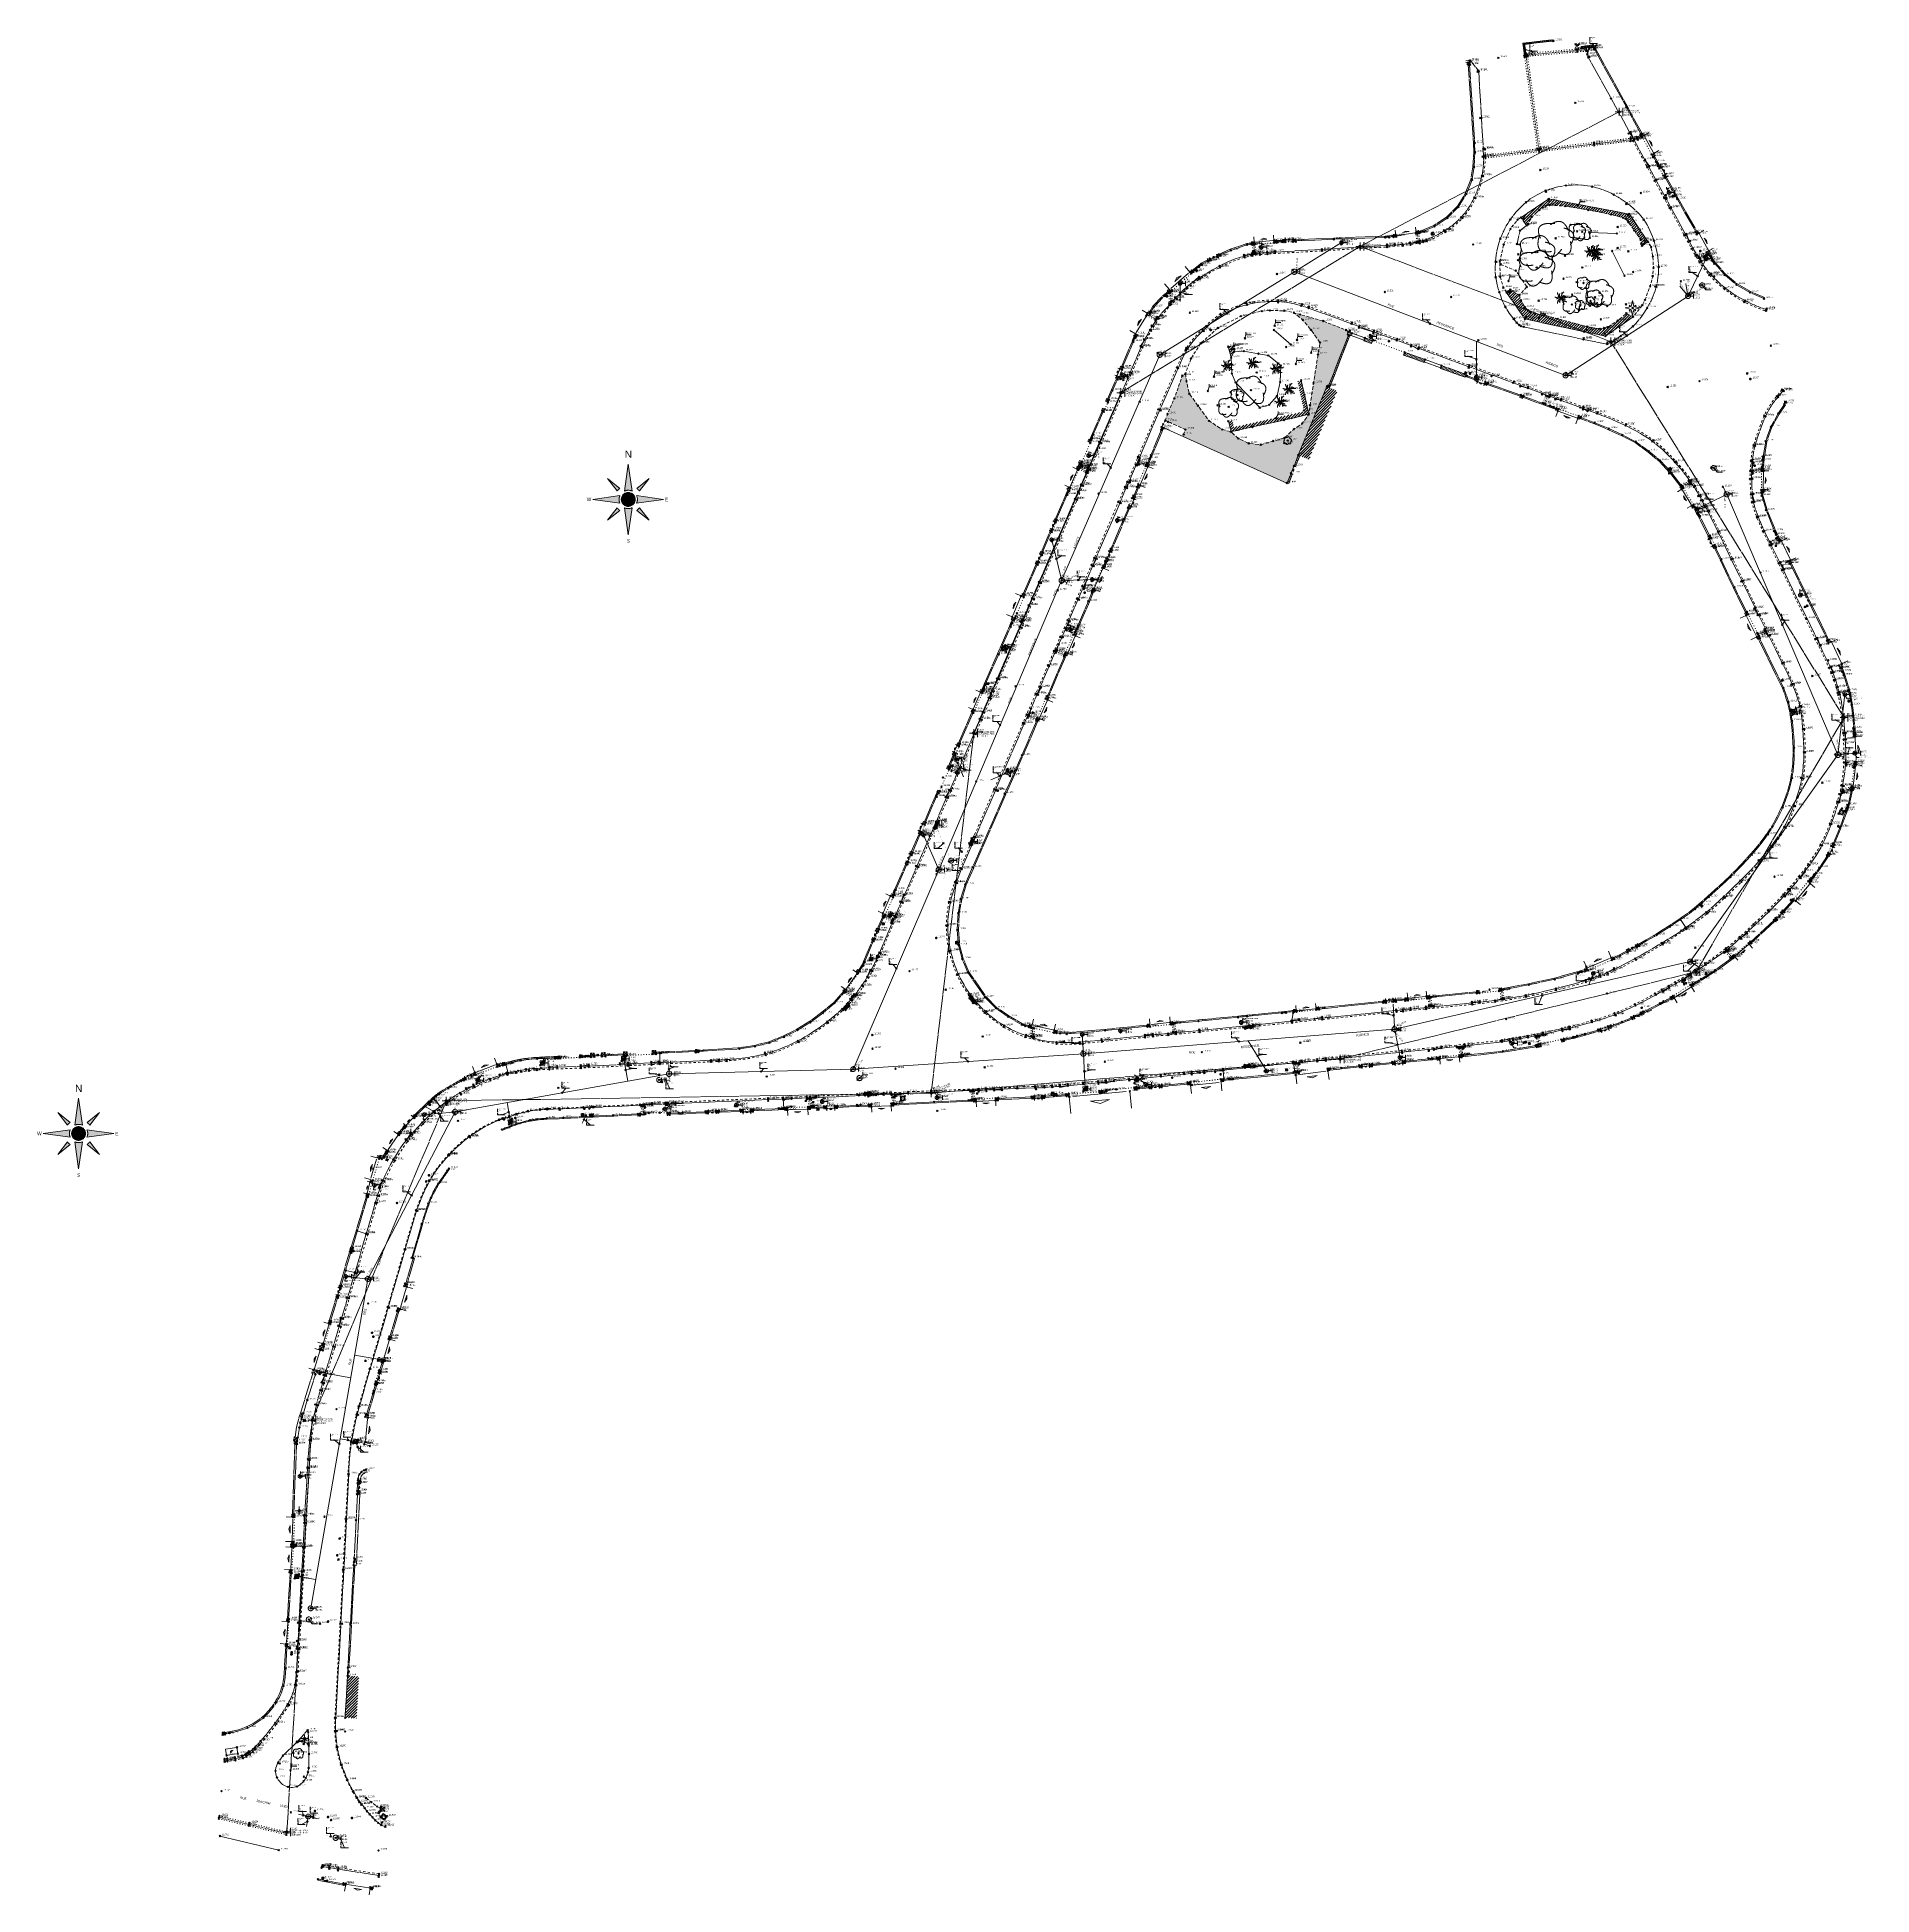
# Model space of a CAD drawing. Header units: metres. Extents: x 1224602 to 1224842, y 7187490 to 7187733.
import ezdxf
from ezdxf.enums import TextEntityAlignment as Align

# ---------------------------------------------------------------- set-up
doc = ezdxf.new("R2010")
doc.units = ezdxf.units.M
doc.header["$PDMODE"] = 3
doc.header["$PDSIZE"] = 0.1
for name, pattern in [('LL_0821', [0.7, 0.5, -0.2]), ('LL_0822', [2.5, 2.5, 0]), ('LL_0824', [0.35, 0.1, -0.25]), ('LL_0827', [0.2, 0.1, -0.1]), ('LL_0829', [0.6, 0.3, -0.3]), ('ML_2577', [2.5, 2.5, 0]), ('OL_0942', [0.7, 0.5, -0.2]), ('RL_1105', [2.5, 2.5, 0]), ('RL_1110', [2.5, 2.5, 0]), ('SL_1144', [2.5, 2.5, 0]), ('SL_1146', [2.5, 2.5, 0]), ('Socle_Continu', [2.5, 2.5, 0]), ('TL_1182', [0.6, 0.4, -0.2]), ('YL_2901', [2.5, 2.5, 0])]:
    doc.linetypes.add(name, pattern=pattern)
for name, color, linetype, lineweight in [('BATIH_SCS', 201, 'Socle_Continu', 13), ('BATIM_SCI', 201, 'Socle_Continu', 13), ('CLOTH_SCS', 212, 'Socle_Continu', 13), ('CLOTU_SCS', 212, 'Socle_Continu', 13), ('EAUPO_SCS', 140, 'Socle_Continu', 13), ('ELECT_SCS', 1, 'Socle_Continu', 13), ('GAZFL_SCS', 40, 'Socle_Continu', 13), ('HABIL_SCI', 7, 'Socle_Continu', 13), ('INDET_SCS', 7, 'Socle_Continu', 13), ('JARDH_PSS', 82, 'Socle_Continu', 13), ('JARDI_PSS', 82, 'Socle_Continu', 13), ('JARDI_SCI', 82, 'Socle_Continu', 13), ('JARDI_SCS', 82, 'Socle_Continu', 13), ('MARQU_PSS', 7, 'Socle_Continu', 13), ('MOBUR_SCI', 251, 'Socle_Continu', 13), ('NIVEL_SCS', 102, 'Socle_Continu', 13), ('SIGNV_SCS', 20, 'Socle_Continu', 13), ('SIGTA_SCI', 7, 'Socle_Continu', 13), ('SIGTM_PSI', 1, 'Socle_Continu', 13), ('SIGTO_PSI', 255, 'Socle_Continu', 13), ('SIGTO_SCI', 255, 'Socle_Continu', 13), ('TELEC_SCS', 3, 'Socle_Continu', 13), ('VOIRI_SCS', 7, 'Socle_Continu', 13)]:
    doc.layers.add(name, color=color, linetype=linetype, lineweight=lineweight)
for name, color, linetype, lineweight, true_color in [('BATIM_SCS', 7, 'Socle_Continu', 13, 0xdf7fff), ('EAUPL_PSI', 5, 'Socle_Continu', 13, 0x0000ff), ('EAUPL_PSS', 5, 'Socle_Continu', 13, 0x0000ff), ('EAUPL_SCI', 5, 'Socle_Continu', 13, 0x0000ff), ('EAUPL_SCS', 5, 'Socle_Continu', 13, 0x0000ff), ('EAUPL_SCT', 5, 'Socle_Continu', 13, 0x0000ff), ('EAUUS_PSI', 7, 'Socle_Continu', 13, 0x7f3f00), ('EAUUS_SCI', 7, 'Socle_Continu', 13, 0x7f3f00), ('EAUUS_SCS', 7, 'Socle_Continu', 13, 0x7f3f00), ('EAUUS_SCT', 7, 'Socle_Continu', 13, 0x7f3f00), ('SIGTR_PSS', 7, 'Socle_Continu', 13, 0x9966cc), ('SIGTS_PSS', 7, 'Socle_Continu', 13, 0x9966cc)]:
    doc.layers.add(name, color=color, linetype=linetype, lineweight=lineweight, true_color=true_color)
doc.styles.add('Reseaux', font='arial.ttf')
doc.styles.get("Standard").update_dxf_attribs({"font": 'arial.ttf'})
doc.styles.add('Style_1', font='WINGDNG2.TTF')
doc.styles.add('Style_2', font='WINGDNG3.TTF')
doc.linetypes.add('BL_0068', pattern='A,0.508,-0.254,["}",Style_2,S=0.254,R=0,X=-0.2,Y=-0.12],0.254', length=1.016)
doc.linetypes.add('BL_0101', pattern='A,3,-0.2,0.2,-0.381,["ep",Standard,S=0.254,R=0,X=-0.2,Y=-0.1],-0.381,0.2,-0.2', length=4.562)
doc.linetypes.add('CL_0181', pattern='A,3,-0.15,0.4,-0.381,["eu",Standard,S=0.254,R=0,X=-0.2,Y=-0.1],-0.381,0.4,-0.15', length=4.862)
doc.linetypes.add('OL_0943', pattern='A,0.4,["│",Standard,S=0.127,R=0,X=-0.32,Y=0.08],0.15,["l ı l ı l",Standard,S=0.127,R=0,X=-0.35,Y=0]', length=0.55)
doc.linetypes.add('SL_1142', pattern='A,0.5,0,["£",Style_1,S=0.1,R=0,X=0.2,Y=0],0.5', length=1)
doc.linetypes.add('TL_1183', pattern='A,0.5,-0.05,["ù",Style_1,S=0.254,R=180,X=0,Y=0.254],0,["ù",Style_1,S=0.254,R=0,X=-0.1,Y=-0.254]', length=0.55)
pattern_1 = [(45, (0, 0), (-0.176776695297, 0.176776695297), [])]

# ---------------------------------------------------------------- blocks, each defined once
blk = doc.blocks.new('YP_1521')
at = {"layer": 'SIGTO_SCI', "color": 7, "linetype": 'Socle_Continu'}
blk.add_point((0, 0), dxfattribs=at)
at = {"layer": 'SIGTA_SCI', "linetype": 'Socle_Continu'}
blk.add_attdef('ALT', (0.28, 0.1), '', height=0.2, dxfattribs=at)
at = {"layer": 'SIGTA_SCI', "linetype": 'Socle_Continu', "flags": 9}
blk.add_attdef('CALQUE_ALT', (1.69, -1.18), '', height=0.2, dxfattribs=at)
at = {"layer": 'SIGTO_SCI', "linetype": 'Socle_Continu', "flags": 9}
for tag, p in [('ID', (1.69, 0.1)), ('CALQUE', (1.69, -0.86)), ('NATURE', (1.69, -0.22)), ('FAMILLE', (1.69, -0.54)), ('PCRS', (1.69, -1.82))]:
    blk.add_attdef(tag, p, '', height=0.2, dxfattribs=at)
blk = doc.blocks.new('YP_2900')
at = {"layer": 'SIGTO_PSI', "linetype": 'Socle_Continu'}
blk.add_line((0.5, 0), (0, 0), dxfattribs=at)
at = {"layer": 'SIGTO_PSI', "linetype": 'Socle_Continu', "flags": 128}
blk.add_lwpolyline([(0.5, -0.55), (0.5, 0.55)], dxfattribs=at)
at = {"layer": 'SIGTO_PSI', "color": 7, "linetype": 'Socle_Continu'}
blk.add_point((0, 0), dxfattribs=at)
at = {"layer": 'SIGTM_PSI', "color": 1, "linetype": 'Socle_Continu'}
blk.add_attdef('MAT', (0.59, 0.34), '', height=0.2, dxfattribs=at)
at = {"layer": 'SIGTM_PSI', "linetype": 'Socle_Continu', "flags": 9}
blk.add_attdef('CALQUE_MAT', (1.6, -0.7), '', height=0.2, dxfattribs=at)
at = {"layer": 'SIGTO_PSI', "linetype": 'Socle_Continu'}
for tag, p in [('X=', (0.59, 0.07)), ('Y=', (0.59, -0.2)), ('Z=', (0.59, -0.48))]:
    blk.add_attdef(tag, p, '', height=0.2, dxfattribs=at)
at = {"layer": 'SIGTO_PSI', "linetype": 'Socle_Continu', "flags": 9}
for tag, p in [('ID', (1.6, 0.59)), ('NATURE', (1.6, 0.27)), ('FAMILLE', (1.6, -0.05)), ('CALQUE', (1.6, -0.37)), ('PCRS', (1.6, -1.02))]:
    blk.add_attdef(tag, p, '', height=0.2, dxfattribs=at)
blk = doc.blocks.new('TP_1203')
at = {"layer": 'JARDI_SCS', "linetype": 'Socle_Continu'}
for points in [[(-0.414, 0.059, 0.030688), (-0.44, -0.051, 0.042762), (-0.448, -0.139, 0.002681), (-0.448, -0.145, 0.068057), (-0.437, -0.22, 0.027564), (-0.43, -0.238, 0.0661), (-0.407, -0.278, 0.02929), (-0.395, -0.292, 0.071575), (-0.359, -0.319, 0.024959), (-0.339, -0.328, 0.055555), (-0.293, -0.342, 0.042997), (-0.227, -0.347, 0.011964), (-0.208, -0.347, 0.03671), (-0.105, -0.334)], [(-0.02, 0.369, 0.026081), (-0.147, 0.375, 0.000498), (-0.149, 0.375, 0.000061), (-0.149, 0.375, 0.039737), (-0.254, 0.367, 0.05935), (-0.332, 0.345, 0.002412), (-0.335, 0.344, 0.092506), (-0.393, 0.305, 0.000753), (-0.393, 0.305, 0.098491), (-0.424, 0.258, 0.011844), (-0.427, 0.252, 0.083514), (-0.437, 0.191, 0.009601), (-0.437, 0.184, 0.062383), (-0.423, 0.101, 0.027233), (-0.4, 0.034, 0.012932), (-0.386, 0.003)], [(0.317, 0.2, 0.007667), (0.31, 0.219, 0.026874), (0.279, 0.282, 0.047786), (0.236, 0.346, 0.023985), (0.22, 0.364, 0.040407), (0.188, 0.391, 0.05708), (0.15, 0.412, 0.021505), (0.134, 0.418, 0.075257), (0.079, 0.426, 0.004647), (0.075, 0.426, 0.067031), (0.011, 0.416, 0.025669), (-0.025, 0.403, 0.024468), (-0.058, 0.388, 0.036292), (-0.133, 0.341)], [(0.373, -0.166, 0.034341), (0.42, -0.085, 0.016386), (0.431, -0.062, 0.033024), (0.447, -0.013, 0.065516), (0.455, 0.048, 0.004498), (0.455, 0.052, 0.088708), (0.444, 0.108, 0.001985), (0.443, 0.11, 0.087204), (0.413, 0.157, 0.010127), (0.407, 0.164, 0.060799), (0.363, 0.198, 0.037701), (0.311, 0.224, 0.012492), (0.293, 0.231, 0.034867), (0.205, 0.256)], [(-0.274, -0.306, 0.039486), (-0.23, -0.38, 0.04359), (-0.198, -0.418, 0.016585), (-0.184, -0.431, 0.081902), (-0.139, -0.459, 0.006579), (-0.135, -0.461, 0.089308), (-0.092, -0.468, 0.016983), (-0.084, -0.468, 0.078527), (-0.037, -0.457, 0.013117), (-0.03, -0.454, 0.063228), (0.027, -0.417, 0.02257), (0.061, -0.386, 0.018838), (0.086, -0.359, 0.027877), (0.148, -0.278)], [(0.064, -0.363, 0.004702), (0.076, -0.368, 0.029397), (0.155, -0.395, 0.053456), (0.231, -0.408, 0.017025), (0.243, -0.409, 0.067312), (0.292, -0.402, 0.029038), (0.305, -0.398, 0.085197), (0.338, -0.377, 0.008842), (0.341, -0.374, 0.097758), (0.369, -0.332, 0.000163), (0.369, -0.332, 0.072483), (0.386, -0.268, 0.026786), (0.388, -0.219, 0.018833), (0.387, -0.184, 0.02958), (0.373, -0.081)]]:
    blk.add_lwpolyline(points, format="xyb", dxfattribs=at)
at = {"layer": 'JARDI_SCS', "linetype": 'Socle_Continu', "flags": 9}
for tag, p in [('NATURE', (0.889, -0.075)), ('ID', (0.889, 0.246)), ('FAMILLE', (0.889, -0.396)), ('CALQUE', (0.889, -0.718)), ('PCRS', (0.889, -1.039))]:
    blk.add_attdef(tag, p, '', height=0.2, dxfattribs=at)
blk = doc.blocks.new('CP_0161')
at = {"layer": 'EAUUS_SCS', "linetype": 'Socle_Continu', "const_width": 0.0333, "flags": 128}
for points in [[(-0.07, -0.13), (-0.2, -0.13, -0.405328), (-0.27, -0.05), (-0.27, 0.07, -0.999132), (-0.07, 0.07), (-0.07, 0.02), (-0.25, 0.02)], [(0.05, 0.17), (0.05, -0.04, 0.410802), (0.14, -0.13), (0.25, -0.13), (0.25, 0.17)]]:
    blk.add_lwpolyline(points, format="xyb", dxfattribs=at)
at = {"layer": 'EAUUS_SCS', "linetype": 'Socle_Continu'}
blk.add_circle((0, 0), 0.5, dxfattribs=at)
at = {"layer": 'EAUUS_SCS', "linetype": 'Socle_Continu', "flags": 9}
for tag, p in [('NATURE', (0.99, 0.26)), ('FAMILLE', (0.99, -0.07)), ('ID', (0.99, 0.58)), ('CALQUE', (0.99, -0.39)), ('TYPE', (0.99, -1.03)), ('PCRS', (0.99, -0.71))]:
    blk.add_attdef(tag, p, '', height=0.2, dxfattribs=at)
blk = doc.blocks.new('AP_0001')
at = {"layer": 'EAUPO_SCS', "linetype": 'Socle_Continu'}
blk.add_line((0.11, 0.11), (-0.11, -0.11), dxfattribs=at)
blk.add_circle((0, 0), 0.1, dxfattribs=at)
at = {"layer": 'EAUPO_SCS', "linetype": 'Socle_Continu', "flags": 9}
for tag, p in [('NATURE', (0.81, 0.19)), ('FAMILLE', (0.81, -0.14)), ('ID', (0.81, 0.51)), ('CALQUE', (0.81, -0.46)), ('PCRS', (0.81, -0.78))]:
    blk.add_attdef(tag, p, '', height=0.2, dxfattribs=at)
blk = doc.blocks.new('SP_1162')
at = {"layer": 'CLOTU_SCS', "linetype": 'Socle_Continu'}
for p, q in [((0, 0), (1, 1)), ((0, 1), (1, 0))]:
    blk.add_line(p, q, dxfattribs=at)
at = {"layer": 'CLOTU_SCS', "linetype": 'Socle_Continu', "flags": 128}
blk.add_lwpolyline([(1, 0), (0, 0), (0, 1), (1, 1)], close=True, dxfattribs=at)
at = {"layer": 'CLOTU_SCS', "linetype": 'Socle_Continu', "flags": 9}
for tag, p in [('ID', (1.09, 0.3)), ('NATURE', (1.09, -0.02)), ('CALQUE', (1.09, -0.66)), ('FAMILLE', (1.09, -0.34)), ('PCRS', (1.09, -0.99))]:
    blk.add_attdef(tag, p, '', height=0.2, dxfattribs=at)
blk = doc.blocks.new('SP_1161')
at = {"layer": 'CLOTU_SCS', "linetype": 'Socle_Continu'}
for p, q in [((0, 0), (0, 0.275)), ((0.062, 0), (0.938, 0)), ((0.5, 0.154), (0.344, 0.103)), ((0.344, 0.103), (0.656, 0.103)), ((0.656, 0.103), (0.5, 0.154)), ((1, 0.275), (1, 0))]:
    blk.add_line(p, q, dxfattribs=at)
at = {"layer": 'CLOTU_SCS', "linetype": 'Socle_Continu', "flags": 9}
for tag, p in [('ID', (1.36, 0.385)), ('NATURE', (1.36, 0.064)), ('FAMILLE', (1.36, -0.257)), ('CALQUE', (1.36, -0.579)), ('PCRS', (1.36, -0.9))]:
    blk.add_attdef(tag, p, '', height=0.2, dxfattribs=at)
blk = doc.blocks.new('IP_0641')
at = {"layer": 'TELEC_SCS', "linetype": 'Socle_Continu'}
h = blk.add_hatch(color=256, dxfattribs=at)
edge = h.paths.add_edge_path()
edge.add_ellipse((0.09, 0.08), major_axis=(0.0254, 0.0254), ratio=1, start_angle=269.1533, end_angle=449.1533, ccw=False)
edge.add_ellipse((0.09, 0.08), major_axis=(0.0254, 0.0254), ratio=1, start_angle=89.1533, end_angle=269.1533, ccw=False)
h = blk.add_hatch(color=256, dxfattribs=at)
edge = h.paths.add_edge_path()
edge.add_ellipse((-0.07, -0.08), major_axis=(0.0254, 0.0254), ratio=1, start_angle=269.0978, end_angle=449.0978, ccw=False)
edge.add_ellipse((-0.07, -0.08), major_axis=(0.0254, 0.0254), ratio=1, start_angle=89.0978, end_angle=269.0978, ccw=False)
at = {"layer": 'TELEC_SCS', "linetype": 'Socle_Continu', "flags": 128}
blk.add_lwpolyline([(0.11, -0.25), (0.26, -0.1), (0.26, 0.1), (0.11, 0.25), (-0.09, 0.25), (-0.24, 0.1), (-0.24, -0.1), (-0.09, -0.25)], close=True, dxfattribs=at)
at = {"layer": 'TELEC_SCS', "linetype": 'Socle_Continu'}
for points in [[(0.09, 0.12, 0.04668), (0.06, 0.12, 0.098491), (-0.01, 0.11, 0.098491), (-0.06, 0.07, 0.098491), (-0.1, 0.02, 0.098491), (-0.11, -0.05, 0.04668), (-0.11, -0.08, 0.098491)], [(0.06, 0.11, 0.003694), (0.06, 0.11, 0.098491), (0.06, 0.1, 0.098491), (0.05, 0.08, 0.098491), (0.06, 0.07, 0.098491), (0.06, 0.06, 0.098491), (0.08, 0.05, 0.098491), (0.09, 0.05, 0.098491), (0.1, 0.05, 0.094763), (0.11, 0.06, 0.098491)], [(0.11, 0.06, 0.003694), (0.12, 0.06, 0.098491), (0.12, 0.07, 0.098491), (0.13, 0.08, 0.098491), (0.12, 0.1, 0.098491), (0.12, 0.11, 0.098491), (0.1, 0.12, 0.098491), (0.09, 0.12, 0.098491), (0.08, 0.12, 0.094763), (0.06, 0.11, 0.098491)], [(-0.1, -0.06, 0.003937), (-0.1, -0.06, 0.098491), (-0.11, -0.07, 0.098491), (-0.11, -0.08, 0.098491), (-0.11, -0.1, 0.098491), (-0.1, -0.11, 0.098491), (-0.09, -0.12, 0.098491), (-0.07, -0.12, 0.098491), (-0.06, -0.12, 0.094518), (-0.05, -0.11, 0.098491)], [(-0.05, -0.11, 0.003937), (-0.05, -0.11, 0.098491), (-0.04, -0.1, 0.098491), (-0.04, -0.08, 0.098491), (-0.04, -0.07, 0.098491), (-0.05, -0.06, 0.098491), (-0.06, -0.05, 0.098491), (-0.07, -0.05, 0.098491), (-0.09, -0.05, 0.094518), (-0.1, -0.06, 0.098491)]]:
    blk.add_lwpolyline(points, format="xyb", dxfattribs=at)
at = {"layer": 'TELEC_SCS', "linetype": 'Socle_Continu', "flags": 9}
for tag, p in [('ID', (0.79, 0.57)), ('NATURE', (0.79, 0.25)), ('FAMILLE', (0.79, -0.07)), ('CALQUE', (0.79, -0.39)), ('PCRS', (0.79, -0.72))]:
    blk.add_attdef(tag, p, '', height=0.2, dxfattribs=at)
blk = doc.blocks.new('FP_0402')
at = {"layer": 'ELECT_SCS', "color": 193, "linetype": 'Socle_Continu'}
for p, q in [((-0.33, 0.32), (-0.2, 0.2)), ((0, 0.2), (0, 0.32)), ((0.2, 0.2), (0.32, 0.32)), ((-0.2, 0), (-0.33, 0)), ((-0.2, -0.2), (-0.33, -0.33)), ((0, -0.2), (0, -0.33)), ((0.2, 0), (0.32, 0)), ((0.32, -0.33), (0.2, -0.2))]:
    blk.add_line(p, q, dxfattribs=at)
at = {"layer": 'ELECT_SCS', "color": 193, "linetype": 'Socle_Continu', "flags": 128}
blk.add_lwpolyline([(0.2, 0.2), (-0.2, 0.2), (-0.2, -0.2), (0.2, -0.2)], close=True, dxfattribs=at)
at = {"layer": 'ELECT_SCS', "linetype": 'Socle_Continu', "flags": 128}
blk.add_lwpolyline([(-0.12, -0.12), (-0.01, 0.07), (0.01, 0.02), (0.11, 0.12), (0.01, -0.07), (-0.02, -0.02), (-0.12, -0.12)], dxfattribs=at)
at = {"layer": 'ELECT_SCS', "linetype": 'Socle_Continu', "flags": 9}
for tag, p in [('ID', (0.82, 0.56)), ('NATURE', (0.82, 0.24)), ('FAMILLE', (0.82, -0.08)), ('CALQUE', (0.82, -0.4)), ('PCRS', (0.82, -0.72))]:
    blk.add_attdef(tag, p, '', height=0.2, dxfattribs=at)
blk = doc.blocks.new('LP_0842')
at = {"layer": 'VOIRI_SCS', "linetype": 'Socle_Continu', "flags": 128}
blk.add_lwpolyline([(1, 0), (1, 0.5), (0, 0)], dxfattribs=at)
at = {"layer": 'VOIRI_SCS', "linetype": 'Socle_Continu', "flags": 9}
for tag, p in [('ID', (1.49, 0.61)), ('NATURE', (1.49, 0.29)), ('FAMILLE', (1.49, -0.03)), ('CALQUE', (1.49, -0.35)), ('PCRS', (1.49, -0.67))]:
    blk.add_attdef(tag, p, '', height=0.2, dxfattribs=at)
blk = doc.blocks.new('IP_0645')
at = {"layer": 'TELEC_SCS', "linetype": 'Socle_Continu'}
h = blk.add_hatch(color=256, dxfattribs=at)
edge = h.paths.add_edge_path()
edge.add_ellipse((0.41, 0.4), major_axis=(0.0324, 0.0324), ratio=1, start_angle=-44.959, end_angle=135.041, ccw=False)
edge.add_ellipse((0.41, 0.4), major_axis=(0.0324, 0.0324), ratio=1, start_angle=135.041, end_angle=315.041, ccw=False)
h = blk.add_hatch(color=256, dxfattribs=at)
edge = h.paths.add_edge_path()
edge.add_ellipse((0.55, 0.6), major_axis=(-0.0325, 0.0325), ratio=1, start_angle=-134.959, end_angle=45.041, ccw=False)
edge.add_ellipse((0.55, 0.6), major_axis=(0.0325, 0.0325), ratio=1, start_angle=135.041, end_angle=315.041, ccw=False)
at = {"layer": 'TELEC_SCS', "linetype": 'Socle_Continu', "flags": 128}
blk.add_lwpolyline([(0, 1), (1, 1), (1, 0), (0, 0)], close=True, dxfattribs=at)
at = {"layer": 'TELEC_SCS', "linetype": 'Socle_Continu'}
for points in [[(0.38, 0.5, 0.062521), (0.37, 0.41, 0.003745), (0.37, 0.4, 0.098491)], [(0.46, 0.4, 0.098311), (0.46, 0.42, 0.098491), (0.45, 0.44, 0.098491), (0.43, 0.45, 0.098491), (0.41, 0.45, 0.098491), (0.4, 0.45, 0.098491), (0.38, 0.44, 0.098491), (0.37, 0.42, 0.098491), (0.37, 0.4, 0.000179), (0.37, 0.4, 0.098491)], [(0.37, 0.4, 0.098311), (0.37, 0.39, 0.098491), (0.38, 0.37, 0.098491), (0.4, 0.36, 0.098491), (0.41, 0.36, 0.098491), (0.43, 0.36, 0.098491), (0.45, 0.37, 0.098491), (0.46, 0.39, 0.098491), (0.46, 0.4, 0.000179), (0.46, 0.4, 0.098491)], [(0.41, 0.57, 0.059478), (0.39, 0.53, 0.035459), (0.38, 0.5, 0.098491)], [(0.47, 0.62, 0.070816), (0.43, 0.59, 0.035655), (0.41, 0.57, 0.098491)], [(0.55, 0.65, 0.060394), (0.49, 0.63, 0.025244), (0.47, 0.62, 0.098491)], [(0.6, 0.6, 0.098311), (0.59, 0.62, 0.098491), (0.58, 0.64, 0.098491), (0.57, 0.65, 0.098491), (0.55, 0.65, 0.098491), (0.53, 0.65, 0.098491), (0.52, 0.64, 0.098491), (0.51, 0.62, 0.098491), (0.51, 0.6, 0.000179), (0.51, 0.6, 0.098491)], [(0.51, 0.6, 0.098311), (0.51, 0.59, 0.098491), (0.52, 0.57, 0.098491), (0.53, 0.56, 0.098491), (0.55, 0.56, 0.098491), (0.57, 0.56, 0.098491), (0.58, 0.57, 0.098491), (0.59, 0.59, 0.098491), (0.6, 0.6, 0.000179), (0.6, 0.6, 0.098491)]]:
    blk.add_lwpolyline(points, format="xyb", dxfattribs=at)
at = {"layer": 'TELEC_SCS', "linetype": 'Socle_Continu', "flags": 9}
for tag, p in [('CALQUE', (1.14, -0.01)), ('NATURE', (1.14, 0.63)), ('FAMILLE', (1.14, 0.31)), ('ID', (1.14, 0.95)), ('PCRS', (1.14, -0.33))]:
    blk.add_attdef(tag, p, '', height=0.2, dxfattribs=at)
blk = doc.blocks.new('LP_0841')
at = {"layer": 'VOIRI_SCS', "linetype": 'Socle_Continu', "flags": 128}
blk.add_lwpolyline([(0, 0), (0, 0.5), (1, 0)], dxfattribs=at)
at = {"layer": 'VOIRI_SCS', "linetype": 'Socle_Continu', "flags": 9}
for tag, p in [('ID', (1.43, 0.55)), ('NATURE', (1.43, 0.23)), ('FAMILLE', (1.43, -0.09)), ('CALQUE', (1.43, -0.42)), ('PCRS', (1.43, -0.74))]:
    blk.add_attdef(tag, p, '', height=0.2, dxfattribs=at)
blk = doc.blocks.new('BP_0091')
at = {"layer": 'EAUPL_SCS', "linetype": 'Socle_Continu'}
h = blk.add_hatch(color=256, dxfattribs=at)
h.dxf.hatch_style = 1
h.paths.add_polyline_path([(0.1, 0), (0.9, 0, 0.388383)])
blk.add_line((0.9, 0), (0.1, 0), dxfattribs=at)
at = {"layer": 'EAUPL_SCS', "linetype": 'Socle_Continu', "flags": 128}
blk.add_lwpolyline([(0, 0), (0, 0.5), (1, 0.5), (1, 0)], close=True, dxfattribs=at)
at = {"layer": 'EAUPL_SCS', "linetype": 'Socle_Continu'}
blk.add_arc((0.5, -0.4), 0.602, 47.5494, 132.4506, dxfattribs=at)
at = {"layer": 'EAUPL_SCS', "linetype": 'Socle_Continu', "flags": 9}
for tag, p in [('ID', (1.4, 0.9)), ('NATURE', (1.4, 0.6)), ('FAMILLE', (1.4, 0.3)), ('CALQUE', (1.4, -0.1)), ('PCRS', (1.4, -0.4))]:
    blk.add_attdef(tag, p, '', height=0.2, dxfattribs=at)
blk = doc.blocks.new('FP_0406')
at = {"layer": 'ELECT_SCS', "linetype": 'Socle_Continu'}
blk.add_hatch(color=256, dxfattribs=at).paths.add_polyline_path([(0, 0), (0, 0.29), (1, 0.29), (0.1, 0.23)])
at = {"layer": 'ELECT_SCS', "linetype": 'Socle_Continu', "flags": 128}
blk.add_lwpolyline([(0, 0.29), (0, 0), (1, 0), (1, 0.29)], close=True, dxfattribs=at)
at = {"layer": 'ELECT_SCS', "linetype": 'Socle_Continu'}
blk.add_lwpolyline([(0, 0), (0, 0.29), (1, 0.29), (0.1, 0.23)], close=True, dxfattribs=at)
at = {"layer": 'ELECT_SCS', "linetype": 'Socle_Continu', "flags": 128}
blk.add_lwpolyline([(0.69, 0.16), (0.47, 0.07), (0.47, 0.14), (0.31, 0.12), (0.54, 0.22), (0.53, 0.15), (0.69, 0.16)], dxfattribs=at)
at = {"layer": 'ELECT_SCS', "linetype": 'Socle_Continu', "flags": 9}
for tag, p in [('ID', (1.24, 0.68)), ('NATURE', (1.24, 0.36)), ('FAMILLE', (1.24, 0.04)), ('CALQUE', (1.24, -0.29)), ('PCRS', (1.24, -0.61))]:
    blk.add_attdef(tag, p, '', height=0.2, dxfattribs=at)
blk = doc.blocks.new('YP_2908')
at = {"layer": 'SIGTR_PSS', "linetype": 'Socle_Continu'}
for p, q in [((-0.15, 0), (-0.53, 0)), ((0, 0.15), (0, 0.53)), ((0.15, 0), (0.53, 0)), ((0.53, 0), (0.15, 0)), ((0, -0.15), (0, -0.53))]:
    blk.add_line(p, q, dxfattribs=at)
blk.add_circle((0, 0), 0.15, dxfattribs=at)
at = {"layer": 'SIGTR_PSS', "linetype": 'Socle_Continu', "flags": 9}
for tag, p in [('ID', (0.88, 0.27)), ('NATURE', (0.88, -0.05)), ('CALQUE', (0.88, -0.69)), ('FAMILLE', (0.88, -0.37)), ('PCRS', (0.88, -1.01))]:
    blk.add_attdef(tag, p, '', height=0.2, dxfattribs=at)
blk = doc.blocks.new('CP_0162')
at = {"layer": 'EAUUS_SCS', "linetype": 'Socle_Continu', "const_width": 0.025, "flags": 128}
for points in [[(-0.06, -0.11), (-0.17, -0.11, -0.405328), (-0.24, -0.04), (-0.24, 0.07, -0.999132), (-0.06, 0.07), (-0.06, 0.02), (-0.22, 0.02)], [(0.05, 0.16), (0.05, -0.03, 0.410802), (0.13, -0.11), (0.23, -0.11), (0.23, 0.16)]]:
    blk.add_lwpolyline(points, format="xyb", dxfattribs=at)
at = {"layer": 'EAUUS_SCS', "linetype": 'Socle_Continu'}
blk.add_circle((0, 0), 0.5, dxfattribs=at)
at = {"layer": 'EAUUS_SCS', "linetype": 'Socle_Continu', "flags": 9}
for tag, p in [('ID', (0.92, 0.52)), ('NATURE', (0.92, 0.2)), ('FAMILLE', (0.92, -0.12)), ('CALQUE', (0.92, -0.44)), ('PCRS', (0.92, -0.76))]:
    blk.add_attdef(tag, p, '', height=0.2, dxfattribs=at)
blk = doc.blocks.new('BP_0084')
at = {"layer": 'EAUPL_SCS', "linetype": 'Socle_Continu'}
blk.add_lwpolyline([(0, 0), (1, 0), (1, 1), (0, 1)], close=True, dxfattribs=at)
at = {"layer": 'EAUPL_SCS', "linetype": 'Socle_Continu', "const_width": 0.0235, "flags": 128}
for points in [[(0.46, 0.4), (0.38, 0.4, -0.424), (0.32, 0.45), (0.32, 0.54, -0.997785), (0.46, 0.54), (0.46, 0.5), (0.34, 0.5)], [(0.55, 0.29), (0.55, 0.61), (0.63, 0.61, -0.410802), (0.69, 0.55), (0.69, 0.46, -0.396178), (0.63, 0.4), (0.57, 0.4)]]:
    blk.add_lwpolyline(points, format="xyb", dxfattribs=at)
at = {"layer": 'EAUPL_SCS', "linetype": 'Socle_Continu'}
blk.add_circle((0.5, 0.5), 0.353, dxfattribs=at)
at = {"layer": 'EAUPL_SCS', "linetype": 'Socle_Continu', "flags": 9}
for tag, p in [('CALQUE', (1.32, 0.23)), ('NATURE', (1.32, 0.88)), ('FAMILLE', (1.32, 0.55)), ('PCRS', (1.32, -0.09)), ('ID', (1.32, 1.2)), ('TYPE', (1.32, -0.41))]:
    blk.add_attdef(tag, p, '', height=0.2, dxfattribs=at)
blk = doc.blocks.new('CP_0163')
at = {"layer": 'EAUUS_SCS', "linetype": 'Socle_Continu'}
blk.add_lwpolyline([(0, 0), (1, 0), (1, 1), (0, 1)], close=True, dxfattribs=at)
at = {"layer": 'EAUUS_SCS', "linetype": 'Socle_Continu', "const_width": 0.0235, "flags": 128}
for points in [[(0.45, 0.41), (0.36, 0.41, -0.405328), (0.31, 0.47), (0.31, 0.55, -0.999132), (0.45, 0.55), (0.45, 0.52), (0.33, 0.52)], [(0.54, 0.62), (0.54, 0.47, 0.410802), (0.6, 0.41), (0.68, 0.41), (0.68, 0.62)]]:
    blk.add_lwpolyline(points, format="xyb", dxfattribs=at)
at = {"layer": 'EAUUS_SCS', "linetype": 'Socle_Continu'}
blk.add_circle((0.5, 0.5), 0.353, dxfattribs=at)
at = {"layer": 'EAUUS_SCS', "linetype": 'Socle_Continu', "flags": 9}
for tag, p in [('CALQUE', (1.38, 0.1)), ('NATURE', (1.38, 0.74)), ('FAMILLE', (1.38, 0.42)), ('ID', (1.38, 1.06)), ('TYPE', (1.38, -0.55)), ('PCRS', (1.38, -0.23))]:
    blk.add_attdef(tag, p, '', height=0.2, dxfattribs=at)
blk = doc.blocks.new('FP_0404')
at = {"layer": 'ELECT_SCS', "linetype": 'Socle_Continu'}
h = blk.add_hatch(color=91, dxfattribs=at)
edge = h.paths.add_edge_path()
edge.add_ellipse((0.26, 0.16), major_axis=(-0.0287, 0.0287), ratio=1, start_angle=-135, end_angle=45, ccw=False)
edge.add_ellipse((0.26, 0.16), major_axis=(-0.0287, 0.0287), ratio=1, start_angle=45, end_angle=225, ccw=False)
h = blk.add_hatch(color=91, dxfattribs=at)
edge = h.paths.add_edge_path()
edge.add_ellipse((0.26, -0.16), major_axis=(-0.0287, 0.0287), ratio=1, start_angle=-135, end_angle=45, ccw=False)
edge.add_ellipse((0.26, -0.16), major_axis=(-0.0287, 0.0287), ratio=1, start_angle=45, end_angle=225, ccw=False)
at = {"layer": 'ELECT_SCS', "color": 193, "linetype": 'Socle_Continu'}
for p, q in [((-0.33, 0.32), (-0.2, 0.2)), ((0, 0.2), (0, 0.32)), ((0.2, 0.2), (0.32, 0.32)), ((-0.2, 0), (-0.33, 0)), ((-0.2, -0.2), (-0.33, -0.33)), ((0, -0.2), (0, -0.33)), ((0.2, 0), (0.32, 0)), ((0.32, -0.33), (0.2, -0.2))]:
    blk.add_line(p, q, dxfattribs=at)
at = {"layer": 'ELECT_SCS', "color": 91, "linetype": 'Socle_Continu', "flags": 128}
blk.add_lwpolyline([(-0.2, -0.2), (0.2, -0.2), (0.2, 0.2), (-0.2, 0.2)], close=True, dxfattribs=at)
at = {"layer": 'ELECT_SCS', "linetype": 'Socle_Continu', "flags": 128}
blk.add_lwpolyline([(-0.12, -0.12), (-0.01, 0.07), (0.01, 0.02), (0.11, 0.12), (0.01, -0.07), (-0.02, -0.02), (-0.12, -0.12)], dxfattribs=at)
at = {"layer": 'ELECT_SCS', "color": 91, "linetype": 'Socle_Continu'}
for points in [[(0.3, 0.16, 0.098491), (0.3, 0.18, 0.098491), (0.29, 0.19, 0.098491), (0.28, 0.2, 0.098491), (0.26, 0.2, 0.098491), (0.25, 0.2, 0.098491), (0.24, 0.19, 0.098491), (0.23, 0.18, 0.098491), (0.22, 0.16, 0.098491)], [(0.22, 0.16, 0.098491), (0.23, 0.15, 0.098491), (0.24, 0.13, 0.098491), (0.25, 0.12, 0.098491), (0.26, 0.12, 0.098491), (0.28, 0.12, 0.098491), (0.29, 0.13, 0.098491), (0.3, 0.15, 0.098491), (0.3, 0.16, 0.098491)], [(0.3, -0.16, 0.081301), (0.35, -0.09, 0.098491), (0.37, 0, 0.098491), (0.35, 0.09, 0.081301), (0.3, 0.16, 0.098491)], [(0.3, -0.16, 0.098491), (0.3, -0.15, 0.098491), (0.29, -0.13, 0.098491), (0.28, -0.12, 0.098491), (0.26, -0.12, 0.098491), (0.25, -0.12, 0.098491), (0.24, -0.13, 0.098491), (0.23, -0.15, 0.098491), (0.22, -0.16, 0.098491)], [(0.22, -0.16, 0.098491), (0.23, -0.18, 0.098491), (0.24, -0.19, 0.098491), (0.25, -0.2, 0.098491), (0.26, -0.2, 0.098491), (0.28, -0.2, 0.098491), (0.29, -0.19, 0.098491), (0.3, -0.18, 0.098491), (0.3, -0.16, 0.098491)]]:
    blk.add_lwpolyline(points, format="xyb", dxfattribs=at)
at = {"layer": 'ELECT_SCS', "linetype": 'Socle_Continu', "flags": 9}
for tag, p in [('ID', (0.87, 0.47)), ('NATURE', (0.87, 0.15)), ('FAMILLE', (0.87, -0.17)), ('CALQUE', (0.87, -0.49)), ('PCRS', (0.87, -0.82))]:
    blk.add_attdef(tag, p, '', height=0.2, dxfattribs=at)
blk = doc.blocks.new('JP_0703')
at = {"layer": 'GAZFL_SCS', "linetype": 'Socle_Continu'}
blk.add_hatch(color=256, dxfattribs=at).paths.add_polyline_path([(0, 0), (0, 0.36), (1, 0.36), (0.09, 0.3)])
h = blk.add_hatch(color=256, dxfattribs=at)
edge = h.paths.add_edge_path()
edge.add_line((0.5, 0.18), (0.47, 0.11))
edge.add_line((0.47, 0.11), (0.47, 0.1))
edge.add_ellipse((0.5, 0.1), major_axis=(-0.0336, 0), ratio=0.758629, start_angle=5.446, end_angle=174.554)
edge.add_line((0.54, 0.1), (0.54, 0.11))
edge.add_line((0.54, 0.11), (0.5, 0.18))
at = {"layer": 'GAZFL_SCS', "linetype": 'Socle_Continu', "flags": 128}
blk.add_lwpolyline([(0, 0.36), (0, 0), (1, 0), (1, 0.36)], close=True, dxfattribs=at)
at = {"layer": 'GAZFL_SCS', "linetype": 'Socle_Continu'}
blk.add_lwpolyline([(0, 0), (0, 0.36), (1, 0.36), (0.09, 0.3)], close=True, dxfattribs=at)
blk.add_lwpolyline([(0.58, 0.11), (0.58, 0.12), (0.5, 0.28), (0.43, 0.12), (0.43, 0.11, 0.066358), (0.44, 0.09, 0.1059), (0.45, 0.08, 0.086348), (0.48, 0.06, 0.076263), (0.5, 0.06, 0.076263), (0.53, 0.06, 0.086348), (0.56, 0.08, 0.1059), (0.57, 0.09, 0.066358)], format="xyb", close=True, dxfattribs=at)
at = {"layer": 'GAZFL_SCS', "linetype": 'Socle_Continu', "flags": 9}
for tag, p in [('ID', (1.01, 0.7)), ('NATURE', (1.01, 0.37)), ('FAMILLE', (1.01, 0.05)), ('CALQUE', (1.01, -0.27)), ('PCRS', (1.01, -0.59))]:
    blk.add_attdef(tag, p, '', height=0.2, dxfattribs=at)
blk = doc.blocks.new('BP_0081')
at = {"layer": 'EAUPL_SCS', "linetype": 'Socle_Continu', "const_width": 0.0333, "flags": 128}
for points in [[(-0.05, -0.14), (-0.18, -0.14, -0.424), (-0.25, -0.07), (-0.25, 0.06, -0.997785), (-0.05, 0.06), (-0.05, 0.01), (-0.23, 0.01)], [(0.07, -0.29), (0.07, 0.16), (0.19, 0.16, -0.410802), (0.27, 0.07), (0.27, -0.06, -0.396178), (0.19, -0.14), (0.1, -0.14)]]:
    blk.add_lwpolyline(points, format="xyb", dxfattribs=at)
at = {"layer": 'EAUPL_SCS', "linetype": 'Socle_Continu'}
blk.add_circle((0, 0), 0.5, dxfattribs=at)
at = {"layer": 'EAUPL_SCS', "linetype": 'Socle_Continu', "flags": 9}
for tag, p in [('NATURE', (0.93, 0.35)), ('FAMILLE', (0.93, 0.03)), ('ID', (0.93, 0.67)), ('TYPE', (0.93, -0.94)), ('CALQUE', (0.93, -0.29)), ('PCRS', (0.93, -0.62))]:
    blk.add_attdef(tag, p, '', height=0.2, dxfattribs=at)
blk = doc.blocks.new('AP_0005')
at = {"layer": 'EAUPO_SCS', "linetype": 'Socle_Continu'}
h = blk.add_hatch(color=256, dxfattribs=at)
h.dxf.hatch_style = 1
h.paths.add_polyline_path([(-0.07, 0, 1), (0.07, 0, 1)])
at = {"layer": 'EAUPO_SCS', "linetype": 'Socle_Continu', "const_width": 0.00829, "flags": 128}
for points in [[(-0.06, 0.22), (-0.06, 0.38), (-0.02, 0.38, -0.410802), (0.01, 0.35), (0.01, 0.3, -0.396178), (-0.02, 0.27), (-0.05, 0.27)], [(0.07, 0.43, 1.017983), (0.07, 0.44, 0.985387), (0.07, 0.43)]]:
    blk.add_lwpolyline(points, format="xyb", dxfattribs=at)
blk.add_lwpolyline([(0.07, 0.27), (0.07, 0.38)], dxfattribs=at)
at = {"layer": 'EAUPO_SCS', "linetype": 'Socle_Continu'}
for radius in [0.2, 0.075]:
    blk.add_circle((0, 0), radius, dxfattribs=at)
at = {"layer": 'EAUPO_SCS', "linetype": 'Socle_Continu', "flags": 9}
for tag, p in [('ID', (0.79, 0.55)), ('NATURE', (0.79, 0.22)), ('FAMILLE', (0.79, -0.1)), ('CALQUE', (0.79, -0.42)), ('PCRS', (0.79, -0.74)), ('NUM', (0.79, -1.06))]:
    blk.add_attdef(tag, p, '', height=0.2, dxfattribs=at)
blk = doc.blocks.new('HP_0569')
at = {"layer": 'SIGNV_SCS', "linetype": 'Socle_Continu'}
blk.add_line((-0.2, -0.2), (0.2, -0.2), dxfattribs=at)
blk.add_circle((0, 0), 0.2, dxfattribs=at)
at = {"layer": 'SIGNV_SCS', "linetype": 'Socle_Continu', "flags": 9}
for tag, p in [('ID', (0.71, 0.59)), ('NATURE', (0.71, 0.27)), ('FAMILLE', (0.71, -0.05)), ('CALQUE', (0.71, -0.37)), ('PCRS', (0.71, -0.69))]:
    blk.add_attdef(tag, p, '', height=0.2, dxfattribs=at)
blk = doc.blocks.new('FP_0403')
at = {"layer": 'ELECT_SCS', "linetype": 'Socle_Continu'}
h = blk.add_hatch(color=91, dxfattribs=at)
edge = h.paths.add_edge_path()
edge.add_ellipse((0.26, 0.16), major_axis=(-0.0287, 0.0287), ratio=1, start_angle=-135, end_angle=45, ccw=False)
edge.add_ellipse((0.26, 0.16), major_axis=(-0.0287, 0.0287), ratio=1, start_angle=45, end_angle=225, ccw=False)
h = blk.add_hatch(color=91, dxfattribs=at)
edge = h.paths.add_edge_path()
edge.add_ellipse((0.26, -0.16), major_axis=(-0.0287, 0.0287), ratio=1, start_angle=-135, end_angle=45, ccw=False)
edge.add_ellipse((0.26, -0.16), major_axis=(-0.0287, 0.0287), ratio=1, start_angle=45, end_angle=225, ccw=False)
at = {"layer": 'ELECT_SCS', "color": 91, "linetype": 'Socle_Continu', "flags": 128}
blk.add_lwpolyline([(-0.2, -0.2), (0.2, -0.2), (0.2, 0.2), (-0.2, 0.2)], close=True, dxfattribs=at)
at = {"layer": 'ELECT_SCS', "linetype": 'Socle_Continu', "flags": 128}
blk.add_lwpolyline([(-0.12, -0.12), (-0.01, 0.07), (0.01, 0.02), (0.12, 0.12), (0.01, -0.07), (-0.02, -0.02), (-0.12, -0.12)], dxfattribs=at)
at = {"layer": 'ELECT_SCS', "color": 91, "linetype": 'Socle_Continu'}
for points in [[(0.3, 0.16, 0.098491), (0.3, 0.18, 0.098491), (0.29, 0.19, 0.098491), (0.28, 0.2, 0.098491), (0.26, 0.2, 0.098491), (0.25, 0.2, 0.098491), (0.24, 0.19, 0.098491), (0.23, 0.18, 0.098491), (0.22, 0.16, 0.098491)], [(0.22, 0.16, 0.098491), (0.23, 0.15, 0.098491), (0.24, 0.13, 0.098491), (0.25, 0.12, 0.098491), (0.26, 0.12, 0.098491), (0.28, 0.12, 0.098491), (0.29, 0.13, 0.098491), (0.3, 0.15, 0.098491), (0.3, 0.16, 0.098491)], [(0.3, -0.16, 0.081301), (0.35, -0.09, 0.098491), (0.37, 0, 0.098491), (0.35, 0.09, 0.081301), (0.3, 0.16, 0.098491)], [(0.3, -0.16, 0.098491), (0.3, -0.15, 0.098491), (0.29, -0.13, 0.098491), (0.28, -0.12, 0.098491), (0.26, -0.12, 0.098491), (0.25, -0.12, 0.098491), (0.24, -0.13, 0.098491), (0.23, -0.15, 0.098491), (0.22, -0.16, 0.098491)], [(0.22, -0.16, 0.098491), (0.23, -0.18, 0.098491), (0.24, -0.19, 0.098491), (0.25, -0.2, 0.098491), (0.26, -0.2, 0.098491), (0.28, -0.2, 0.098491), (0.29, -0.19, 0.098491), (0.3, -0.18, 0.098491), (0.3, -0.16, 0.098491)]]:
    blk.add_lwpolyline(points, format="xyb", dxfattribs=at)
at = {"layer": 'ELECT_SCS', "linetype": 'Socle_Continu', "flags": 9}
for tag, p in [('NATURE', (0.85, 0.17)), ('FAMILLE', (0.85, -0.15)), ('ID', (0.85, 0.49)), ('CALQUE', (0.85, -0.47)), ('PCRS', (0.85, -0.8))]:
    blk.add_attdef(tag, p, '', height=0.2, dxfattribs=at)
blk = doc.blocks.new('BP_0089')
at = {"layer": 'EAUPL_SCS', "linetype": 'Socle_Continu'}
for p, q in [((1, 0.81), (0, 0.81)), ((0, 0.62), (1, 0.63)), ((1, 0.38), (0, 0.37)), ((0, 0.19), (1, 0.19))]:
    blk.add_line(p, q, dxfattribs=at)
at = {"layer": 'EAUPL_SCS', "linetype": 'Socle_Continu', "flags": 128}
blk.add_lwpolyline([(0, 0), (0, 1), (1, 1), (1, 0)], close=True, dxfattribs=at)
at = {"layer": 'EAUPL_SCS', "linetype": 'Socle_Continu', "flags": 9}
for tag, p in [('CALQUE', (1.22, 0.03)), ('ID', (1.22, 1)), ('NATURE', (1.22, 0.68)), ('FAMILLE', (1.22, 0.36)), ('PCRS', (1.22, -0.29))]:
    blk.add_attdef(tag, p, '', height=0.2, dxfattribs=at)
blk = doc.blocks.new('TP_2779')
at = {"layer": 'JARDI_PSS', "linetype": 'Socle_Continu', "extrusion": (0, 0, -1), "flags": 128}
for points in [[(0.12, 0.04, 0.13192), (0.85, 0.11)], [(0.64, -0.13, 0.079746), (0.15, 0.03)], [(0.52, 0.03, 0.690122), (0.51, -0.07)], [(0.09, 0.1, 0.25131), (0.51, 0.69)], [(0.15, 0.09, 0.230233), (0.43, 0.21)], [(-0.02, 0.17, 0.247838), (-0.34, 0.8)], [(-0.06, 0.71, 0.064603), (-0.03, 0.29)], [(-0.11, 0.12, 0.255827), (-0.4, 0.32)], [(-0.17, 0.05, 0.115458), (-0.86, 0.1)], [(0.43, -0.38, 0.592918), (0.28, -0.38)], [(-0.08, -0.14, 0.100919), (-0.22, -0.65)], [(-0.2, -0.48, 0.662456), (-0.33, -0.4)]]:
    blk.add_lwpolyline(points, format="xyb", dxfattribs=at)
at = {"layer": 'JARDI_PSS', "linetype": 'Socle_Continu', "flags": 128}
for points in [[(-0.4, 0.39, 0.742335), (-0.24, 0.43)], [(-0.19, 0.59, 0.422349), (-0.07, 0.1)], [(0.07, 0.59, 0.596812), (0.13, 0.56)], [(0.64, 0.25, 0.050999), (0.17, 0.06)], [(0.51, 0.21, 0.61769), (0.54, 0.12)], [(-0.12, -0.1, 0.339495), (-0.49, -0.72)], [(-0.12, -0.11, 0.565905), (-0.16, -0.59)], [(-0.03, -0.17, 0.132446), (-0.08, -0.43)], [(0.09, -0.15, 0.285538), (0.71, -0.5)], [(0.16, -0.07, 0.093629), (0.53, -0.28)]]:
    blk.add_lwpolyline(points, format="xyb", dxfattribs=at)
at = {"layer": 'JARDI_PSS', "linetype": 'Socle_Continu'}
blk.add_circle((0, 0), 0.0469, dxfattribs=at)
at = {"layer": 'JARDI_PSS', "linetype": 'Socle_Continu', "flags": 9}
for tag, p in [('NATURE', (1.31, 0.18)), ('FAMILLE', (1.31, -0.14)), ('ID', (1.31, 0.5)), ('CALQUE', (1.31, -0.46)), ('PCRS', (1.31, -0.79))]:
    blk.add_attdef(tag, p, '', height=0.2, dxfattribs=at)
blk = doc.blocks.new('BP_2058')
at = {"layer": 'EAUPL_PSS', "linetype": 'Socle_Continu'}
blk.add_circle((0, 0), 0.075, dxfattribs=at)
at = {"layer": 'EAUPL_PSS', "linetype": 'Socle_Continu', "flags": 9}
for tag, p in [('ID', (0.5, -0.1)), ('CALQUE', (0.5, -1.06)), ('NATURE', (0.5, -0.42)), ('FAMILLE', (0.5, -0.74)), ('PCRS', (0.5, -1.38))]:
    blk.add_attdef(tag, p, '', height=0.2, dxfattribs=at)
blk = doc.blocks.new('TP_1205')
at = {"layer": 'JARDI_SCS', "linetype": 'Socle_Continu', "flags": 128}
blk.add_lwpolyline([(0.08, 0.08), (0, 0.45), (-0.08, 0.08), (-0.2, 0.17), (-0.14, 0.06), (-0.45, 0), (-0.14, -0.06), (-0.2, -0.17), (-0.08, -0.08), (0, -0.45), (0.08, -0.08), (0.2, -0.17), (0.14, -0.06), (0.45, 0), (0.14, 0.06), (0.2, 0.17)], close=True, dxfattribs=at)
at = {"layer": 'JARDI_SCS', "linetype": 'Socle_Continu', "flags": 9}
for tag, p in [('ID', (0.94, 0.24)), ('NATURE', (0.94, -0.08)), ('CALQUE', (0.94, -0.72)), ('FAMILLE', (0.94, -0.4)), ('PCRS', (0.94, -1.04))]:
    blk.add_attdef(tag, p, '', height=0.2, dxfattribs=at)
blk = doc.blocks.new('AP_0009')
at = {"layer": 'EAUPO_SCS', "linetype": 'Socle_Continu', "flags": 128}
blk.add_lwpolyline([(1, 0), (0, 0), (0, 1), (1, 1)], close=True, dxfattribs=at)
at = {"layer": 'EAUPO_SCS', "linetype": 'Socle_Continu', "const_width": 0.0132, "flags": 128}
for points in [[(0.37, 0.56, -0.408207), (0.4, 0.52), (0.4, 0.44), (0.35, 0.44, -1.002527), (0.35, 0.5)], [(0.54, 0.44), (0.49, 0.44, -0.408864), (0.46, 0.47), (0.46, 0.52, -0.99952), (0.54, 0.52), (0.54, 0.5), (0.46, 0.5)], [(0.6, 0.38), (0.6, 0.56), (0.64, 0.56, -0.410969), (0.68, 0.52), (0.68, 0.48, -0.406349), (0.64, 0.44), (0.6, 0.44)]]:
    blk.add_lwpolyline(points, format="xyb", dxfattribs=at)
for points in [[(0.33, 0.56), (0.37, 0.56)], [(0.4, 0.5), (0.35, 0.5)]]:
    blk.add_lwpolyline(points, dxfattribs=at)
at = {"layer": 'EAUPO_SCS', "linetype": 'Socle_Continu', "flags": 9}
for tag, p in [('CALQUE', (1.24, -0.12)), ('ID', (1.24, 0.85)), ('NATURE', (1.24, 0.52)), ('FAMILLE', (1.24, 0.2)), ('PCRS', (1.24, -0.44))]:
    blk.add_attdef(tag, p, '', height=0.2, dxfattribs=at)
blk = doc.blocks.new('YP_2903')
at = {"layer": 'SIGTR_PSS', "color": 5, "linetype": 'Socle_Continu'}
blk.add_line((-0.15, 0), (-0.53, 0), dxfattribs=at)
at = {"layer": 'SIGTR_PSS', "color": 1, "linetype": 'Socle_Continu'}
blk.add_line((0, 0.15), (0, 0.53), dxfattribs=at)
at = {"layer": 'SIGTR_PSS', "color": 3, "linetype": 'Socle_Continu'}
blk.add_line((0.15, 0), (0.53, 0), dxfattribs=at)
at = {"layer": 'SIGTR_PSS', "color": 2, "linetype": 'Socle_Continu'}
blk.add_line((0, -0.15), (0, -0.53), dxfattribs=at)
at = {"layer": 'SIGTR_PSS', "color": 4, "linetype": 'Socle_Continu'}
blk.add_circle((0, 0), 0.15, dxfattribs=at)
at = {"layer": 'SIGTR_PSS', "linetype": 'Socle_Continu', "flags": 9}
for tag, p in [('ID', (1.34, 0.31)), ('NATURE', (1.34, -0.02)), ('CALQUE', (1.34, -0.66)), ('FAMILLE', (1.34, -0.34)), ('PCRS', (1.34, -0.98))]:
    blk.add_attdef(tag, p, '', height=0.2, dxfattribs=at)
blk = doc.blocks.new('AP_0003')
at = {"layer": 'EAUPO_SCS', "linetype": 'Socle_Continu', "flags": 128}
blk.add_lwpolyline([(0, 0.61), (0.61, 0.61), (0.61, 0), (0, 0)], close=True, dxfattribs=at)
at = {"layer": 'EAUPO_SCS', "linetype": 'Socle_Continu', "const_width": 0.0132, "flags": 128}
for points in [[(0.17, 0.37, -0.408207), (0.21, 0.33), (0.21, 0.25), (0.16, 0.25, -1.002527), (0.16, 0.31)], [(0.35, 0.25), (0.3, 0.25, -0.408864), (0.27, 0.28), (0.27, 0.33, -0.99952), (0.35, 0.33), (0.35, 0.31), (0.27, 0.31)], [(0.41, 0.19), (0.41, 0.37), (0.45, 0.37, -0.410969), (0.48, 0.33), (0.48, 0.28, -0.406349), (0.45, 0.25), (0.41, 0.25)]]:
    blk.add_lwpolyline(points, format="xyb", dxfattribs=at)
for points in [[(0.14, 0.37), (0.17, 0.37)], [(0.21, 0.31), (0.16, 0.31)]]:
    blk.add_lwpolyline(points, dxfattribs=at)
at = {"layer": 'EAUPO_SCS', "linetype": 'Socle_Continu'}
blk.add_circle((0.31, 0.31), 0.23, dxfattribs=at)
at = {"layer": 'EAUPO_SCS', "linetype": 'Socle_Continu', "flags": 9}
for tag, p in [('CALQUE', (1.06, 0.07)), ('ID', (1.06, 1.03)), ('NATURE', (1.06, 0.71)), ('FAMILLE', (1.06, 0.39)), ('TYPE', (1.06, -0.58)), ('PCRS', (1.06, -0.26))]:
    blk.add_attdef(tag, p, '', height=0.2, dxfattribs=at)
blk = doc.blocks.new('*U35')
at = {"layer": 'EAUPL_SCI', "linetype": 'Socle_Continu'}
blk.add_line((1.66, -1.46), (0, 0), dxfattribs=at)
at = {"layer": 'EAUPL_SCI', "linetype": 'Socle_Continu', "flags": 128}
blk.add_lwpolyline([(2.66, -1.46), (0.66, -1.46), (0.66, 0.18)], dxfattribs=at)
at = {"layer": 'EAUPL_SCI', "linetype": 'Socle_Continu'}
blk.add_point((0, 0), dxfattribs=at)
for tag, p in [('TYPE', (0.75, -0.03)), ('DIAM', (0.75, -0.3)), ('NBR', (0.75, -0.57)), ('LARG', (0.75, -0.84)), ('HAUT', (0.75, -1.11)), ('MATER', (0.75, -1.37))]:
    blk.add_attdef(tag, p, '', height=0.2, dxfattribs=at)
at = {"layer": 'EAUPL_SCI', "linetype": 'Socle_Continu', "flags": 9}
for tag, p in [('CALQUE', (2.47, 0.45)), ('NATURE', (2.47, 1.1)), ('FAMILLE', (2.47, 0.78)), ('ID', (2.47, 1.42))]:
    blk.add_attdef(tag, p, '', height=0.2, dxfattribs=at)
blk = doc.blocks.new('*U37')
at = {"layer": 'EAUPL_SCI', "linetype": 'Socle_Continu'}
blk.add_line((0.41, 0.43), (0, 0), dxfattribs=at)
at = {"layer": 'EAUPL_SCI', "linetype": 'Socle_Continu', "flags": 128}
blk.add_lwpolyline([(1.09, 0.43), (0.41, 0.43), (0.41, 0.79)], dxfattribs=at)
at = {"layer": 'EAUPL_SCI', "linetype": 'Socle_Continu'}
blk.add_point((0, 0), dxfattribs=at)
blk.add_attdef('TXT', (0.5, 0.52), '', height=0.2, dxfattribs=at)
at = {"layer": 'EAUPL_SCI', "linetype": 'Socle_Continu', "flags": 9}
for tag, p in [('ID', (1.97, 0.14)), ('NATURE', (1.97, -0.18)), ('CALQUE', (1.97, -0.82)), ('FAMILLE', (1.97, -0.5)), ('PCRS', (1.97, -1.14))]:
    blk.add_attdef(tag, p, '', height=0.2, dxfattribs=at)
blk = doc.blocks.new('*U39')
at = {"layer": 'MOBUR_SCI', "linetype": 'Socle_Continu'}
blk.add_line((0.12, 0.46), (0, 0), dxfattribs=at)
at = {"layer": 'MOBUR_SCI', "linetype": 'Socle_Continu', "flags": 128}
blk.add_lwpolyline([(0.79, 0.46), (0.12, 0.46), (0.12, 0.82)], dxfattribs=at)
at = {"layer": 'MOBUR_SCI', "linetype": 'Socle_Continu'}
blk.add_point((0, 0), dxfattribs=at)
blk.add_attdef('TXT', (0.21, 0.55), '', height=0.2, dxfattribs=at)
at = {"layer": 'MOBUR_SCI', "linetype": 'Socle_Continu', "flags": 9}
for tag, p in [('ID', (2.24, 0.04)), ('CALQUE', (2.24, -0.92)), ('NATURE', (2.24, -0.28)), ('FAMILLE', (2.24, -0.6)), ('PCRS', (2.24, -1.24))]:
    blk.add_attdef(tag, p, '', height=0.2, dxfattribs=at)
blk = doc.blocks.new('*U41')
at = {"layer": 'BATIM_SCI', "linetype": 'Socle_Continu'}
blk.add_line((0.31, 0.52), (0, 0), dxfattribs=at)
at = {"layer": 'BATIM_SCI', "linetype": 'Socle_Continu', "flags": 128}
blk.add_lwpolyline([(0.98, 0.52), (0.31, 0.52), (0.31, 0.88)], dxfattribs=at)
at = {"layer": 'BATIM_SCI', "linetype": 'Socle_Continu'}
blk.add_point((0, 0), dxfattribs=at)
blk.add_attdef('TXT', (0.4, 0.61), '', height=0.2, dxfattribs=at)
at = {"layer": 'BATIM_SCI', "linetype": 'Socle_Continu', "flags": 9}
for tag, p in [('ID', (1.97, 0.14)), ('NATURE', (1.97, -0.18)), ('CALQUE', (1.97, -0.82)), ('FAMILLE', (1.97, -0.5)), ('PCRS', (1.97, -1.14))]:
    blk.add_attdef(tag, p, '', height=0.2, dxfattribs=at)
blk = doc.blocks.new('*U42')
at = {"layer": 'EAUPL_SCI', "linetype": 'Socle_Continu'}
blk.add_line((2.16, -0.3), (0, 0), dxfattribs=at)
at = {"layer": 'EAUPL_SCI', "linetype": 'Socle_Continu', "flags": 128}
blk.add_lwpolyline([(3.16, -0.3), (1.16, -0.3), (1.16, 1.33)], dxfattribs=at)
at = {"layer": 'EAUPL_SCI', "linetype": 'Socle_Continu'}
blk.add_point((0, 0), dxfattribs=at)
for tag, p in [('TYPE', (1.25, 1.13)), ('DIAM', (1.25, 0.86)), ('NBR', (1.25, 0.58)), ('LARG', (1.25, 0.31)), ('HAUT', (1.25, 0.05)), ('MATER', (1.25, -0.22))]:
    blk.add_attdef(tag, p, '', height=0.2, dxfattribs=at)
at = {"layer": 'EAUPL_SCI', "linetype": 'Socle_Continu', "flags": 9}
for tag, p in [('CALQUE', (2.47, 0.45)), ('NATURE', (2.47, 1.1)), ('FAMILLE', (2.47, 0.78)), ('ID', (2.47, 1.42))]:
    blk.add_attdef(tag, p, '', height=0.2, dxfattribs=at)
blk = doc.blocks.new('*U43')
at = {"layer": 'EAUPL_SCI', "linetype": 'Socle_Continu'}
blk.add_line((0.62, 0.97), (0, 0), dxfattribs=at)
at = {"layer": 'EAUPL_SCI', "linetype": 'Socle_Continu', "flags": 128}
blk.add_lwpolyline([(1.62, 0.97), (-0.38, 0.97), (-0.38, 2.61)], dxfattribs=at)
at = {"layer": 'EAUPL_SCI', "linetype": 'Socle_Continu'}
blk.add_point((0, 0), dxfattribs=at)
for tag, p in [('TYPE', (-0.3, 2.4)), ('DIAM', (-0.3, 2.13)), ('NBR', (-0.3, 1.85)), ('LARG', (-0.3, 1.59)), ('HAUT', (-0.3, 1.32)), ('MATER', (-0.3, 1.06))]:
    blk.add_attdef(tag, p, '', height=0.2, dxfattribs=at)
at = {"layer": 'EAUPL_SCI', "linetype": 'Socle_Continu', "flags": 9}
for tag, p in [('CALQUE', (2.47, 0.45)), ('NATURE', (2.47, 1.1)), ('FAMILLE', (2.47, 0.78)), ('ID', (2.47, 1.42))]:
    blk.add_attdef(tag, p, '', height=0.2, dxfattribs=at)
blk = doc.blocks.new('*U45')
at = {"layer": 'EAUUS_SCI', "linetype": 'Socle_Continu'}
blk.add_line((0.46, -0.58), (0, 0), dxfattribs=at)
at = {"layer": 'EAUUS_SCI', "linetype": 'Socle_Continu', "flags": 128}
blk.add_lwpolyline([(1.14, -0.58), (0.46, -0.58), (0.46, -0.23)], dxfattribs=at)
at = {"layer": 'EAUUS_SCI', "linetype": 'Socle_Continu'}
blk.add_point((0, 0), dxfattribs=at)
at = {"layer": 'EAUUS_SCI', "linetype": 'Socle_Continu', "flags": 9}
for tag, p in [('ID', (1.97, 0.14)), ('NATURE', (1.97, -0.18)), ('CALQUE', (1.97, -0.82)), ('FAMILLE', (1.97, -0.5)), ('PCRS', (1.97, -1.14))]:
    blk.add_attdef(tag, p, '', height=0.2, dxfattribs=at)
at = {"layer": 'EAUUS_SCI', "linetype": 'Socle_Continu'}
blk.add_attdef('TXT', (0.55, -0.5), '', height=0.2, dxfattribs=at)
blk = doc.blocks.new('KP_0761')
at = {"layer": 'INDET_SCS', "linetype": 'Socle_Continu', "flags": 128}
blk.add_lwpolyline([(-0.1, 0.1, -1), (0.1, 0.1, -0.209077), (0, 0, 0.201083), (0, -0.1), (0, -0.1)], format="xyb", dxfattribs=at)
at = {"layer": 'INDET_SCS', "linetype": 'Socle_Continu'}
blk.add_lwpolyline([(0, -0.1, 0.098491), (0, -0.1, 0.098491), (0, -0.1, 0.098491), (0, -0.1, 0.098491), (0, -0.1, 0.098491), (0, -0.1, 0.098491), (0, -0.1, 0.098491), (0, -0.1, 0.098491), (0, -0.1, 0.098491), (0, -0.1, 0.098491), (0, -0.1, 0.098491), (0, -0.1, 0.098491), (0, -0.1, 0.098491), (0, -0.1, 0.098491), (0, -0.1, 0.098491), (0, -0.1, 0.098491)], format="xyb", close=True, dxfattribs=at)
blk.add_lwpolyline([(0, -0.1, 0.098491), (0, -0.1, 0.098491), (0, -0.1, 0.098491), (0, -0.1, 0.098491), (0, -0.1, 0.098491), (0, -0.1, 0.098491), (0, -0.1, 0.098491), (0, -0.1, 0.098491), (0, -0.1, 0.098491), (0, -0.1, 0.098491), (0, -0.1, 0.098491), (0, -0.1, 0.098491), (0, -0.1, 0.098491), (0, -0.1, 0.098491), (0, -0.1, 0.098491), (0, -0.1, 0.098491)], format="xyb", close=True, dxfattribs=at)
blk.add_circle((0, 0), 0.3, dxfattribs=at)
at = {"layer": 'INDET_SCS', "linetype": 'Socle_Continu', "flags": 9}
for tag, p in [('ID', (0.8, 0.6)), ('NATURE', (0.8, 0.3)), ('FAMILLE', (0.8, 0)), ('CALQUE', (0.8, -0.4)), ('PCRS', (0.8, -0.7))]:
    blk.add_attdef(tag, p, '', height=0.2, dxfattribs=at)
blk = doc.blocks.new('ZP_1563')
at = {"layer": 'HABIL_SCI', "linetype": 'Socle_Continu'}
h = blk.add_hatch(color=256, dxfattribs=at)
h.paths.add_polyline_path([(-0.054, 0.118, -0.216351), (0.054, 0.118), (0, 0.5)])
h.paths.add_polyline_path([(0.296, 0.296), (0.12, 0.157, -0.064898), (0.157, 0.12)])
h.paths.add_polyline_path([(0.118, -0.054), (0.5, 0), (0.118, 0.054, -0.216351)])
h.paths.add_polyline_path([(0.296, -0.296), (0.157, -0.12, -0.064898), (0.12, -0.157)])
h.paths.add_polyline_path([(0, -0.5), (0.054, -0.118, -0.216351), (-0.054, -0.118)])
h.paths.add_polyline_path([(-0.12, -0.157, -0.064898), (-0.157, -0.12), (-0.296, -0.296)])
h.paths.add_polyline_path([(-0.5, 0), (-0.118, -0.054, -0.216351), (-0.118, 0.054)])
h.paths.add_polyline_path([(-0.296, 0.296), (-0.157, 0.12, -0.064898), (-0.12, 0.157)])
blk.add_hatch(color=256, dxfattribs=at).paths.add_polyline_path([(0.099, 0, 1), (-0.099, 0, 1)])
for points in [[(-0.157, 0.12, -0.064898), (-0.12, 0.157), (-0.296, 0.296)], [(-0.054, 0.118), (0, 0.5), (0.054, 0.118, 0.216351)], [(0.12, 0.157, -0.064898), (0.157, 0.12), (0.296, 0.296)], [(-0.118, -0.054), (-0.5, 0), (-0.118, 0.054, 0.216351)], [(0.118, -0.054, 0.216351), (0.118, 0.054), (0.5, 0)], [(-0.12, -0.157, -0.064898), (-0.157, -0.12), (-0.296, -0.296)], [(-0.054, -0.118, 0.216351), (0.054, -0.118), (0, -0.5)], [(0.157, -0.12, -0.064898), (0.12, -0.157), (0.296, -0.296)]]:
    blk.add_lwpolyline(points, format="xyb", close=True, dxfattribs=at)
blk.add_circle((0, 0), 0.0987, dxfattribs=at)
for s, height, p in [('N', 0.101, (0.002, 0.559)), ('W', 0.0483, (-0.556, -0.039)), ('E', 0.0483, (0.542, -0.04)), ('S', 0.0483, (0.002, -0.628))]:
    blk.add_text(s, height=height, dxfattribs=at).set_placement(p, align=Align.BOTTOM_CENTER)
at = {"layer": 'HABIL_SCI', "linetype": 'Socle_Continu', "flags": 9}
for tag, p in [('ID', (0.976, -0.043)), ('NATURE', (0.976, -0.364)), ('FAMILLE', (0.976, -0.685)), ('CALQUE', (0.976, -1.007))]:
    blk.add_attdef(tag, p, '', height=0.2, dxfattribs=at)
blk = doc.blocks.new('ZP_1565')
at = {"layer": 'HABIL_SCI', "linetype": 'Socle_Continu'}
blk.add_attdef('TYPE', text='', height=0.3, dxfattribs=at).set_placement((0, 0), align=Align.MIDDLE_CENTER)
at = {"layer": 'HABIL_SCI', "linetype": 'Socle_Continu', "flags": 9}
for tag, p in [('CALQUE', (0.55, -1.56)), ('PCRS', (0.53, -1.83)), ('ID', (0.55, -0.6)), ('NATURE', (0.55, -0.92)), ('FAMILLE', (0.55, -1.24))]:
    blk.add_attdef(tag, p, '', height=0.2, dxfattribs=at)
blk = doc.blocks.new('*U53')
at = {"layer": 'EAUPL_SCI', "linetype": 'Socle_Continu'}
blk.add_line((-0.08, 0.8), (0, 0), dxfattribs=at)
at = {"layer": 'EAUPL_SCI', "linetype": 'Socle_Continu', "flags": 128}
blk.add_lwpolyline([(0.92, 0.8), (-1.08, 0.8), (-1.08, 2.44)], dxfattribs=at)
at = {"layer": 'EAUPL_SCI', "linetype": 'Socle_Continu'}
blk.add_point((0, 0), dxfattribs=at)
for tag, p in [('TYPE', (-0.99, 2.23)), ('DIAM', (-0.99, 1.96)), ('NBR', (-0.99, 1.69)), ('LARG', (-0.99, 1.42)), ('HAUT', (-0.99, 1.15)), ('MATER', (-0.99, 0.89))]:
    blk.add_attdef(tag, p, '', height=0.2, dxfattribs=at)
at = {"layer": 'EAUPL_SCI', "linetype": 'Socle_Continu', "flags": 9}
for tag, p in [('CALQUE', (2.47, 0.45)), ('NATURE', (2.47, 1.1)), ('FAMILLE', (2.47, 0.78)), ('ID', (2.47, 1.42))]:
    blk.add_attdef(tag, p, '', height=0.2, dxfattribs=at)
blk = doc.blocks.new('*U52')
at = {"layer": 'EAUPL_PSI', "linetype": 'Socle_Continu'}
blk.add_line((0.73, 0), (0, 0), dxfattribs=at)
at = {"layer": 'EAUPL_PSI', "linetype": 'Socle_Continu', "flags": 128}
blk.add_lwpolyline([(0.73, -0.3), (0.73, 0.3)], dxfattribs=at)
at = {"layer": 'EAUPL_PSI', "linetype": 'Socle_Continu'}
blk.add_point((0, 0), dxfattribs=at)
for tag, p in [('TAMPON', (0.82, 0.2)), ('RADIER', (0.82, -0.19))]:
    blk.add_attdef(tag, text='', height=0.2, dxfattribs=at).set_placement(p, align=Align.MIDDLE_LEFT)
at = {"layer": 'EAUPL_PSI', "linetype": 'Socle_Continu', "style": 'Reseaux', "flags": 9}
for tag, p in [('ID', (2.43, 0.07)), ('NATURE', (2.43, -0.25))]:
    blk.add_attdef(tag, p, '', height=0.2, dxfattribs=at)
at = {"layer": 'EAUPL_PSI', "linetype": 'Socle_Continu', "flags": 9}
for tag, p in [('CALQUE', (2.43, -0.89)), ('FAMILLE', (2.43, -0.57))]:
    blk.add_attdef(tag, p, '', height=0.2, dxfattribs=at)
blk = doc.blocks.new('*U54')
at = {"layer": 'EAUPL_SCI', "linetype": 'Socle_Continu'}
blk.add_line((1.05, -2.37), (0, 0), dxfattribs=at)
at = {"layer": 'EAUPL_SCI', "linetype": 'Socle_Continu', "flags": 128}
blk.add_lwpolyline([(2.05, -2.37), (0.05, -2.37), (0.05, -0.73)], dxfattribs=at)
at = {"layer": 'EAUPL_SCI', "linetype": 'Socle_Continu'}
blk.add_point((0, 0), dxfattribs=at)
at = {"layer": 'EAUPL_SCI', "linetype": 'Socle_Continu', "flags": 9}
for tag, p in [('CALQUE', (2.47, 0.45)), ('NATURE', (2.47, 1.1)), ('FAMILLE', (2.47, 0.78)), ('ID', (2.47, 1.42))]:
    blk.add_attdef(tag, p, '', height=0.2, dxfattribs=at)
at = {"layer": 'EAUPL_SCI', "linetype": 'Socle_Continu'}
for tag, p in [('TYPE', (0.14, -0.94)), ('DIAM', (0.14, -1.21)), ('NBR', (0.14, -1.49)), ('LARG', (0.14, -1.75)), ('HAUT', (0.14, -2.02)), ('MATER', (0.14, -2.28))]:
    blk.add_attdef(tag, p, '', height=0.2, dxfattribs=at)
blk = doc.blocks.new('*U58')
at = {"layer": 'EAUUS_PSI', "linetype": 'Socle_Continu'}
blk.add_line((0.73, 0), (0, 0), dxfattribs=at)
at = {"layer": 'EAUUS_PSI', "linetype": 'Socle_Continu', "flags": 128}
blk.add_lwpolyline([(0.73, -0.3), (0.73, 0.3)], dxfattribs=at)
at = {"layer": 'EAUUS_PSI', "linetype": 'Socle_Continu'}
blk.add_point((0, 0), dxfattribs=at)
for tag, p in [('TAMPON', (0.82, 0.2)), ('RADIER', (0.82, -0.19))]:
    blk.add_attdef(tag, text='', height=0.2, dxfattribs=at).set_placement(p, align=Align.MIDDLE_LEFT)
at = {"layer": 'EAUUS_PSI', "linetype": 'Socle_Continu', "style": 'Reseaux', "flags": 9}
for tag, p in [('ID', (2.53, 0.54)), ('NATURE', (2.53, 0.22))]:
    blk.add_attdef(tag, p, '', height=0.2, dxfattribs=at)
at = {"layer": 'EAUUS_PSI', "linetype": 'Socle_Continu', "flags": 9}
for tag, p in [('FAMILLE', (2.53, -0.1)), ('CALQUE', (2.53, -0.42))]:
    blk.add_attdef(tag, p, '', height=0.2, dxfattribs=at)
blk = doc.blocks.new('*U57')
at = {"layer": 'EAUUS_SCI', "linetype": 'Socle_Continu'}
blk.add_line((-0.18, 1.04), (0, 0), dxfattribs=at)
at = {"layer": 'EAUUS_SCI', "linetype": 'Socle_Continu', "flags": 128}
blk.add_lwpolyline([(0.82, 1.04), (-1.18, 1.04), (-1.18, 2.67)], dxfattribs=at)
at = {"layer": 'EAUUS_SCI', "linetype": 'Socle_Continu'}
blk.add_point((0, 0), dxfattribs=at)
for tag, p in [('TYPE', (-1.09, 2.47)), ('DIAM', (-1.09, 2.2)), ('NBR', (-1.09, 1.92)), ('LARG', (-1.09, 1.65)), ('HAUT', (-1.09, 1.39)), ('MATER', (-1.09, 1.12))]:
    blk.add_attdef(tag, p, '', height=0.2, dxfattribs=at)
at = {"layer": 'EAUUS_SCI', "linetype": 'Socle_Continu', "flags": 9}
for tag, p in [('CALQUE', (2.47, 0.45)), ('NATURE', (2.47, 1.1)), ('FAMILLE', (2.47, 0.78)), ('ID', (2.47, 1.42))]:
    blk.add_attdef(tag, p, '', height=0.2, dxfattribs=at)
blk = doc.blocks.new('*U59')
at = {"layer": 'EAUUS_SCI', "linetype": 'Socle_Continu'}
blk.add_line((-1.52, -0.81), (0, 0), dxfattribs=at)
at = {"layer": 'EAUUS_SCI', "linetype": 'Socle_Continu', "flags": 128}
blk.add_lwpolyline([(-0.52, -0.81), (-2.52, -0.81), (-2.52, 0.82)], dxfattribs=at)
at = {"layer": 'EAUUS_SCI', "linetype": 'Socle_Continu'}
blk.add_point((0, 0), dxfattribs=at)
for tag, p in [('TYPE', (-2.43, 0.62)), ('DIAM', (-2.43, 0.35)), ('NBR', (-2.43, 0.07)), ('LARG', (-2.43, -0.19)), ('HAUT', (-2.43, -0.46)), ('MATER', (-2.43, -0.73))]:
    blk.add_attdef(tag, p, '', height=0.2, dxfattribs=at)
at = {"layer": 'EAUUS_SCI', "linetype": 'Socle_Continu', "flags": 9}
for tag, p in [('CALQUE', (2.47, 0.45)), ('NATURE', (2.47, 1.1)), ('FAMILLE', (2.47, 0.78)), ('ID', (2.47, 1.42))]:
    blk.add_attdef(tag, p, '', height=0.2, dxfattribs=at)
blk = doc.blocks.new('*U60')
at = {"layer": 'EAUUS_SCI', "linetype": 'Socle_Continu'}
blk.add_line((0.21, 1.19), (0, 0), dxfattribs=at)
at = {"layer": 'EAUUS_SCI', "linetype": 'Socle_Continu', "flags": 128}
blk.add_lwpolyline([(1.21, 1.19), (-0.79, 1.19), (-0.79, 2.83)], dxfattribs=at)
at = {"layer": 'EAUUS_SCI', "linetype": 'Socle_Continu'}
blk.add_point((0, 0), dxfattribs=at)
for tag, p in [('TYPE', (-0.7, 2.62)), ('DIAM', (-0.7, 2.35)), ('NBR', (-0.7, 2.07)), ('LARG', (-0.7, 1.81)), ('HAUT', (-0.7, 1.54)), ('MATER', (-0.7, 1.28))]:
    blk.add_attdef(tag, p, '', height=0.2, dxfattribs=at)
at = {"layer": 'EAUUS_SCI', "linetype": 'Socle_Continu', "flags": 9}
for tag, p in [('CALQUE', (2.47, 0.45)), ('NATURE', (2.47, 1.1)), ('FAMILLE', (2.47, 0.78)), ('ID', (2.47, 1.42))]:
    blk.add_attdef(tag, p, '', height=0.2, dxfattribs=at)
blk = doc.blocks.new('*U61')
at = {"layer": 'EAUUS_SCI', "linetype": 'Socle_Continu'}
blk.add_line((-1.29, 0.92), (0, 0), dxfattribs=at)
at = {"layer": 'EAUUS_SCI', "linetype": 'Socle_Continu', "flags": 128}
blk.add_lwpolyline([(-0.29, 0.92), (-2.29, 0.92), (-2.29, 2.56)], dxfattribs=at)
at = {"layer": 'EAUUS_SCI', "linetype": 'Socle_Continu'}
blk.add_point((0, 0), dxfattribs=at)
for tag, p in [('TYPE', (-2.2, 2.36)), ('DIAM', (-2.2, 2.09)), ('NBR', (-2.2, 1.81)), ('LARG', (-2.2, 1.54)), ('HAUT', (-2.2, 1.28)), ('MATER', (-2.2, 1.01))]:
    blk.add_attdef(tag, p, '', height=0.2, dxfattribs=at)
at = {"layer": 'EAUUS_SCI', "linetype": 'Socle_Continu', "flags": 9}
for tag, p in [('CALQUE', (2.47, 0.45)), ('NATURE', (2.47, 1.1)), ('FAMILLE', (2.47, 0.78)), ('ID', (2.47, 1.42))]:
    blk.add_attdef(tag, p, '', height=0.2, dxfattribs=at)
blk = doc.blocks.new('*U80')
at = {"layer": 'EAUUS_SCI', "linetype": 'Socle_Continu'}
blk.add_line((0.92, 1.19), (0, 0), dxfattribs=at)
at = {"layer": 'EAUUS_SCI', "linetype": 'Socle_Continu', "flags": 128}
blk.add_lwpolyline([(1.92, 1.19), (-0.08, 1.19), (-0.08, 2.83)], dxfattribs=at)
at = {"layer": 'EAUUS_SCI', "linetype": 'Socle_Continu'}
blk.add_point((0, 0), dxfattribs=at)
for tag, p in [('TYPE', (0.01, 2.63)), ('DIAM', (0.01, 2.36)), ('NBR', (0.01, 2.08)), ('LARG', (0.01, 1.81)), ('HAUT', (0.01, 1.55)), ('MATER', (0.01, 1.28))]:
    blk.add_attdef(tag, p, '', height=0.2, dxfattribs=at)
at = {"layer": 'EAUUS_SCI', "linetype": 'Socle_Continu', "flags": 9}
for tag, p in [('CALQUE', (2.47, 0.45)), ('NATURE', (2.47, 1.1)), ('FAMILLE', (2.47, 0.78)), ('ID', (2.47, 1.42))]:
    blk.add_attdef(tag, p, '', height=0.2, dxfattribs=at)
blk = doc.blocks.new('*U79')
at = {"layer": 'EAUUS_SCI', "linetype": 'Socle_Continu'}
blk.add_line((0.68, 0.82), (0, 0), dxfattribs=at)
at = {"layer": 'EAUUS_SCI', "linetype": 'Socle_Continu', "flags": 128}
blk.add_lwpolyline([(1.68, 0.82), (-0.32, 0.82), (-0.32, 2.46)], dxfattribs=at)
at = {"layer": 'EAUUS_SCI', "linetype": 'Socle_Continu'}
blk.add_point((0, 0), dxfattribs=at)
for tag, p in [('TYPE', (-0.23, 2.25)), ('DIAM', (-0.23, 1.98)), ('NBR', (-0.23, 1.7)), ('LARG', (-0.23, 1.44)), ('HAUT', (-0.23, 1.17)), ('MATER', (-0.23, 0.9))]:
    blk.add_attdef(tag, p, '', height=0.2, dxfattribs=at)
at = {"layer": 'EAUUS_SCI', "linetype": 'Socle_Continu', "flags": 9}
for tag, p in [('CALQUE', (2.47, 0.45)), ('NATURE', (2.47, 1.1)), ('FAMILLE', (2.47, 0.78)), ('ID', (2.47, 1.42))]:
    blk.add_attdef(tag, p, '', height=0.2, dxfattribs=at)
blk = doc.blocks.new('*U62')
at = {"layer": 'EAUUS_SCI', "linetype": 'Socle_Continu'}
blk.add_line((0.13, 0.89), (0, 0), dxfattribs=at)
at = {"layer": 'EAUUS_SCI', "linetype": 'Socle_Continu', "flags": 128}
blk.add_lwpolyline([(0.81, 0.89), (0.13, 0.89), (0.13, 1.25)], dxfattribs=at)
at = {"layer": 'EAUUS_SCI', "linetype": 'Socle_Continu'}
blk.add_point((0, 0), dxfattribs=at)
blk.add_attdef('TXT', (0.22, 0.98), '', height=0.2, dxfattribs=at)
at = {"layer": 'EAUUS_SCI', "linetype": 'Socle_Continu', "flags": 9}
for tag, p in [('ID', (1.97, 0.14)), ('NATURE', (1.97, -0.18)), ('CALQUE', (1.97, -0.82)), ('FAMILLE', (1.97, -0.5)), ('PCRS', (1.97, -1.14))]:
    blk.add_attdef(tag, p, '', height=0.2, dxfattribs=at)
blk = doc.blocks.new('CP_2101')
at = {"layer": 'EAUUS_PSI', "linetype": 'Socle_Continu'}
blk.add_line((0.73, 0), (0, 0), dxfattribs=at)
at = {"layer": 'EAUUS_PSI', "linetype": 'Socle_Continu', "flags": 128}
blk.add_lwpolyline([(0.73, -0.3), (0.73, 0.3)], dxfattribs=at)
at = {"layer": 'EAUUS_PSI', "linetype": 'Socle_Continu'}
blk.add_point((0, 0), dxfattribs=at)
for tag, p in [('TAMPON', (0.82, 0.2)), ('RADIER', (0.82, -0.19))]:
    blk.add_attdef(tag, text='', height=0.2, dxfattribs=at).set_placement(p, align=Align.MIDDLE_LEFT)
at = {"layer": 'EAUUS_PSI', "linetype": 'Socle_Continu', "style": 'Reseaux', "flags": 9}
for tag, p in [('ID', (2.53, 0.54)), ('NATURE', (2.53, 0.22))]:
    blk.add_attdef(tag, p, '', height=0.2, dxfattribs=at)
at = {"layer": 'EAUUS_PSI', "linetype": 'Socle_Continu', "flags": 9}
for tag, p in [('FAMILLE', (2.53, -0.1)), ('CALQUE', (2.53, -0.42))]:
    blk.add_attdef(tag, p, '', height=0.2, dxfattribs=at)
blk = doc.blocks.new('*U63')
at = {"layer": 'EAUUS_SCI', "linetype": 'Socle_Continu'}
blk.add_line((-0.16, 0.76), (0, 0), dxfattribs=at)
at = {"layer": 'EAUUS_SCI', "linetype": 'Socle_Continu', "flags": 128}
blk.add_lwpolyline([(0.84, 0.76), (-1.16, 0.76), (-1.16, 2.4)], dxfattribs=at)
at = {"layer": 'EAUUS_SCI', "linetype": 'Socle_Continu'}
blk.add_point((0, 0), dxfattribs=at)
for tag, p in [('TYPE', (-1.07, 2.19)), ('DIAM', (-1.07, 1.92)), ('NBR', (-1.07, 1.65)), ('LARG', (-1.07, 1.38)), ('HAUT', (-1.07, 1.11)), ('MATER', (-1.07, 0.85))]:
    blk.add_attdef(tag, p, '', height=0.2, dxfattribs=at)
at = {"layer": 'EAUUS_SCI', "linetype": 'Socle_Continu', "flags": 9}
for tag, p in [('CALQUE', (2.47, 0.45)), ('NATURE', (2.47, 1.1)), ('FAMILLE', (2.47, 0.78)), ('ID', (2.47, 1.42))]:
    blk.add_attdef(tag, p, '', height=0.2, dxfattribs=at)
blk = doc.blocks.new('*U64')
at = {"layer": 'EAUUS_SCI', "linetype": 'Socle_Continu'}
blk.add_line((1.69, -1.36), (0, 0), dxfattribs=at)
at = {"layer": 'EAUUS_SCI', "linetype": 'Socle_Continu', "flags": 128}
blk.add_lwpolyline([(2.69, -1.36), (0.69, -1.36), (0.69, 0.28)], dxfattribs=at)
at = {"layer": 'EAUUS_SCI', "linetype": 'Socle_Continu'}
blk.add_point((0, 0), dxfattribs=at)
for tag, p in [('TYPE', (0.78, 0.07)), ('DIAM', (0.78, -0.2)), ('NBR', (0.78, -0.47)), ('LARG', (0.78, -0.74)), ('HAUT', (0.78, -1.01)), ('MATER', (0.78, -1.27))]:
    blk.add_attdef(tag, p, '', height=0.2, dxfattribs=at)
at = {"layer": 'EAUUS_SCI', "linetype": 'Socle_Continu', "flags": 9}
for tag, p in [('CALQUE', (2.47, 0.45)), ('NATURE', (2.47, 1.1)), ('FAMILLE', (2.47, 0.78)), ('ID', (2.47, 1.42))]:
    blk.add_attdef(tag, p, '', height=0.2, dxfattribs=at)
blk = doc.blocks.new('CP_0169')
at = {"layer": 'EAUUS_SCI', "linetype": 'Socle_Continu'}
blk.add_point((0, 0), dxfattribs=at)
at = {"layer": 'EAUUS_SCI', "linetype": 'Socle_Continu', "insert": (0.27, 0.01), "char_height": 0.2, "attachment_point": 4}
blk.add_mtext_dynamic_manual_height_columns('\\pxql;ALT:', width=0.4627, gutter_width=1, heights=[0], dxfattribs=at)
at = {"layer": 'EAUUS_SCI', "linetype": 'Socle_Continu'}
blk.add_attdef('ALT', text='', height=0.2, dxfattribs=at).set_placement((0.95, 0.01), align=Align.MIDDLE_LEFT)
at = {"layer": 'EAUUS_SCI', "linetype": 'Socle_Continu', "style": 'Reseaux', "flags": 9}
for tag, p in [('ID', (2.07, 0.19)), ('NATURE', (2.07, -0.13))]:
    blk.add_attdef(tag, p, '', height=0.2, dxfattribs=at)
at = {"layer": 'EAUUS_SCI', "linetype": 'Socle_Continu', "flags": 9}
for tag, p in [('TYPE', (2.07, -1.1)), ('CALQUE', (2.07, -0.78)), ('FAMILLE', (2.07, -0.46))]:
    blk.add_attdef(tag, p, '', height=0.2, dxfattribs=at)
blk = doc.blocks.new('*U66')
at = {"layer": 'EAUUS_SCI', "linetype": 'Socle_Continu'}
blk.add_line((-0.27, -1.27), (0, 0), dxfattribs=at)
at = {"layer": 'EAUUS_SCI', "linetype": 'Socle_Continu', "flags": 128}
blk.add_lwpolyline([(0.4, -1.27), (-0.27, -1.27), (-0.27, -0.91)], dxfattribs=at)
at = {"layer": 'EAUUS_SCI', "linetype": 'Socle_Continu'}
blk.add_point((0, 0), dxfattribs=at)
at = {"layer": 'EAUUS_SCI', "linetype": 'Socle_Continu', "flags": 9}
for tag, p in [('ID', (1.97, 0.14)), ('NATURE', (1.97, -0.18)), ('CALQUE', (1.97, -0.82)), ('FAMILLE', (1.97, -0.5)), ('PCRS', (1.97, -1.14))]:
    blk.add_attdef(tag, p, '', height=0.2, dxfattribs=at)
at = {"layer": 'EAUUS_SCI', "linetype": 'Socle_Continu'}
blk.add_attdef('TXT', (-0.18, -1.18), '', height=0.2, dxfattribs=at)
blk = doc.blocks.new('*U67')
at = {"layer": 'EAUUS_SCI', "linetype": 'Socle_Continu'}
blk.add_line((1.38, 1.4), (0, 0), dxfattribs=at)
at = {"layer": 'EAUUS_SCI', "linetype": 'Socle_Continu', "flags": 128}
blk.add_lwpolyline([(2.38, 1.4), (0.38, 1.4), (0.38, 3.04)], dxfattribs=at)
at = {"layer": 'EAUUS_SCI', "linetype": 'Socle_Continu'}
blk.add_point((0, 0), dxfattribs=at)
for tag, p in [('TYPE', (0.47, 2.83)), ('DIAM', (0.47, 2.56)), ('NBR', (0.47, 2.29)), ('LARG', (0.47, 2.02)), ('HAUT', (0.47, 1.75)), ('MATER', (0.47, 1.49))]:
    blk.add_attdef(tag, p, '', height=0.2, dxfattribs=at)
at = {"layer": 'EAUUS_SCI', "linetype": 'Socle_Continu', "flags": 9}
for tag, p in [('CALQUE', (2.47, 0.45)), ('NATURE', (2.47, 1.1)), ('FAMILLE', (2.47, 0.78)), ('ID', (2.47, 1.42))]:
    blk.add_attdef(tag, p, '', height=0.2, dxfattribs=at)
blk = doc.blocks.new('*U68')
at = {"layer": 'EAUUS_SCI', "linetype": 'Socle_Continu'}
blk.add_line((1.53, -2.07), (0, 0), dxfattribs=at)
at = {"layer": 'EAUUS_SCI', "linetype": 'Socle_Continu', "flags": 128}
blk.add_lwpolyline([(2.53, -2.07), (0.53, -2.07), (0.53, -0.43)], dxfattribs=at)
at = {"layer": 'EAUUS_SCI', "linetype": 'Socle_Continu'}
blk.add_point((0, 0), dxfattribs=at)
at = {"layer": 'EAUUS_SCI', "linetype": 'Socle_Continu', "flags": 9}
for tag, p in [('CALQUE', (2.47, 0.45)), ('NATURE', (2.47, 1.1)), ('FAMILLE', (2.47, 0.78)), ('ID', (2.47, 1.42))]:
    blk.add_attdef(tag, p, '', height=0.2, dxfattribs=at)
at = {"layer": 'EAUUS_SCI', "linetype": 'Socle_Continu'}
for tag, p in [('TYPE', (0.62, -0.63)), ('DIAM', (0.62, -0.9)), ('NBR', (0.62, -1.18)), ('LARG', (0.62, -1.45)), ('HAUT', (0.62, -1.71)), ('MATER', (0.62, -1.98))]:
    blk.add_attdef(tag, p, '', height=0.2, dxfattribs=at)
blk = doc.blocks.new('*U69')
at = {"layer": 'EAUUS_SCI', "linetype": 'Socle_Continu'}
blk.add_line((0.87, 1.13), (0, 0), dxfattribs=at)
at = {"layer": 'EAUUS_SCI', "linetype": 'Socle_Continu', "flags": 128}
blk.add_lwpolyline([(1.54, 1.13), (0.87, 1.13), (0.87, 1.49)], dxfattribs=at)
at = {"layer": 'EAUUS_SCI', "linetype": 'Socle_Continu'}
blk.add_point((0, 0), dxfattribs=at)
blk.add_attdef('TXT', (0.96, 1.22), '', height=0.2, dxfattribs=at)
at = {"layer": 'EAUUS_SCI', "linetype": 'Socle_Continu', "flags": 9}
for tag, p in [('ID', (1.97, 0.14)), ('NATURE', (1.97, -0.18)), ('CALQUE', (1.97, -0.82)), ('FAMILLE', (1.97, -0.5)), ('PCRS', (1.97, -1.14))]:
    blk.add_attdef(tag, p, '', height=0.2, dxfattribs=at)
blk = doc.blocks.new('*U70')
at = {"layer": 'EAUUS_SCI', "linetype": 'Socle_Continu'}
blk.add_line((0.21, 0.76), (0, 0), dxfattribs=at)
at = {"layer": 'EAUUS_SCI', "linetype": 'Socle_Continu', "flags": 128}
blk.add_lwpolyline([(0.89, 0.76), (0.21, 0.76), (0.21, 1.12)], dxfattribs=at)
at = {"layer": 'EAUUS_SCI', "linetype": 'Socle_Continu'}
blk.add_point((0, 0), dxfattribs=at)
blk.add_attdef('TXT', (0.3, 0.85), '', height=0.2, dxfattribs=at)
at = {"layer": 'EAUUS_SCI', "linetype": 'Socle_Continu', "flags": 9}
for tag, p in [('ID', (1.97, 0.14)), ('NATURE', (1.97, -0.18)), ('CALQUE', (1.97, -0.82)), ('FAMILLE', (1.97, -0.5)), ('PCRS', (1.97, -1.14))]:
    blk.add_attdef(tag, p, '', height=0.2, dxfattribs=at)
blk = doc.blocks.new('*U71')
at = {"layer": 'EAUUS_SCI', "linetype": 'Socle_Continu'}
blk.add_line((-1.9, -0.73), (0, 0), dxfattribs=at)
at = {"layer": 'EAUUS_SCI', "linetype": 'Socle_Continu', "flags": 128}
blk.add_lwpolyline([(-0.9, -0.73), (-2.9, -0.73), (-2.9, 0.91)], dxfattribs=at)
at = {"layer": 'EAUUS_SCI', "linetype": 'Socle_Continu'}
blk.add_point((0, 0), dxfattribs=at)
for tag, p in [('TYPE', (-2.81, 0.71)), ('DIAM', (-2.81, 0.44)), ('NBR', (-2.81, 0.16)), ('LARG', (-2.81, -0.11)), ('HAUT', (-2.81, -0.37)), ('MATER', (-2.81, -0.64))]:
    blk.add_attdef(tag, p, '', height=0.2, dxfattribs=at)
at = {"layer": 'EAUUS_SCI', "linetype": 'Socle_Continu', "flags": 9}
for tag, p in [('CALQUE', (2.47, 0.45)), ('NATURE', (2.47, 1.1)), ('FAMILLE', (2.47, 0.78)), ('ID', (2.47, 1.42))]:
    blk.add_attdef(tag, p, '', height=0.2, dxfattribs=at)
blk = doc.blocks.new('*U72')
at = {"layer": 'EAUUS_SCI', "linetype": 'Socle_Continu'}
blk.add_line((1.93, 0.38), (0, 0), dxfattribs=at)
at = {"layer": 'EAUUS_SCI', "linetype": 'Socle_Continu', "flags": 128}
blk.add_lwpolyline([(2.93, 0.38), (0.93, 0.38), (0.93, 2.02)], dxfattribs=at)
at = {"layer": 'EAUUS_SCI', "linetype": 'Socle_Continu'}
blk.add_point((0, 0), dxfattribs=at)
for tag, p in [('TYPE', (1.02, 1.81)), ('DIAM', (1.02, 1.54)), ('NBR', (1.02, 1.26)), ('LARG', (1.02, 1)), ('HAUT', (1.02, 0.73)), ('MATER', (1.02, 0.46))]:
    blk.add_attdef(tag, p, '', height=0.2, dxfattribs=at)
at = {"layer": 'EAUUS_SCI', "linetype": 'Socle_Continu', "flags": 9}
for tag, p in [('CALQUE', (2.47, 0.45)), ('NATURE', (2.47, 1.1)), ('FAMILLE', (2.47, 0.78)), ('ID', (2.47, 1.42))]:
    blk.add_attdef(tag, p, '', height=0.2, dxfattribs=at)
blk = doc.blocks.new('*U73')
at = {"layer": 'EAUUS_SCI', "linetype": 'Socle_Continu'}
blk.add_line((1.14, 0.7), (0, 0), dxfattribs=at)
at = {"layer": 'EAUUS_SCI', "linetype": 'Socle_Continu', "flags": 128}
blk.add_lwpolyline([(1.81, 0.7), (1.14, 0.7), (1.14, 1.06)], dxfattribs=at)
at = {"layer": 'EAUUS_SCI', "linetype": 'Socle_Continu'}
blk.add_point((0, 0), dxfattribs=at)
blk.add_attdef('TXT', (1.23, 0.79), '', height=0.2, dxfattribs=at)
at = {"layer": 'EAUUS_SCI', "linetype": 'Socle_Continu', "flags": 9}
for tag, p in [('ID', (1.97, 0.14)), ('NATURE', (1.97, -0.18)), ('CALQUE', (1.97, -0.82)), ('FAMILLE', (1.97, -0.5)), ('PCRS', (1.97, -1.14))]:
    blk.add_attdef(tag, p, '', height=0.2, dxfattribs=at)
blk = doc.blocks.new('*U74')
at = {"layer": 'EAUUS_SCI', "linetype": 'Socle_Continu'}
blk.add_line((1.44, 0.58), (0, 0), dxfattribs=at)
at = {"layer": 'EAUUS_SCI', "linetype": 'Socle_Continu', "flags": 128}
blk.add_lwpolyline([(2.44, 0.58), (0.44, 0.58), (0.44, 2.22)], dxfattribs=at)
at = {"layer": 'EAUUS_SCI', "linetype": 'Socle_Continu'}
blk.add_point((0, 0), dxfattribs=at)
for tag, p in [('TYPE', (0.53, 2.01)), ('DIAM', (0.53, 1.74)), ('NBR', (0.53, 1.46)), ('LARG', (0.53, 1.2)), ('HAUT', (0.53, 0.93)), ('MATER', (0.53, 0.67))]:
    blk.add_attdef(tag, p, '', height=0.2, dxfattribs=at)
at = {"layer": 'EAUUS_SCI', "linetype": 'Socle_Continu', "flags": 9}
for tag, p in [('CALQUE', (2.47, 0.45)), ('NATURE', (2.47, 1.1)), ('FAMILLE', (2.47, 0.78)), ('ID', (2.47, 1.42))]:
    blk.add_attdef(tag, p, '', height=0.2, dxfattribs=at)
blk = doc.blocks.new('*U75')
at = {"layer": 'EAUPL_SCI', "linetype": 'Socle_Continu'}
blk.add_line((-1.62, 0.2), (0, 0), dxfattribs=at)
at = {"layer": 'EAUPL_SCI', "linetype": 'Socle_Continu', "flags": 128}
blk.add_lwpolyline([(-0.62, 0.2), (-2.62, 0.2), (-2.62, 1.83)], dxfattribs=at)
at = {"layer": 'EAUPL_SCI', "linetype": 'Socle_Continu'}
blk.add_point((0, 0), dxfattribs=at)
for tag, p in [('TYPE', (-2.53, 1.63)), ('DIAM', (-2.53, 1.36)), ('NBR', (-2.53, 1.08)), ('LARG', (-2.53, 0.81)), ('HAUT', (-2.53, 0.55)), ('MATER', (-2.53, 0.28))]:
    blk.add_attdef(tag, p, '', height=0.2, dxfattribs=at)
at = {"layer": 'EAUPL_SCI', "linetype": 'Socle_Continu', "flags": 9}
for tag, p in [('CALQUE', (2.47, 0.45)), ('NATURE', (2.47, 1.1)), ('FAMILLE', (2.47, 0.78)), ('ID', (2.47, 1.42))]:
    blk.add_attdef(tag, p, '', height=0.2, dxfattribs=at)
blk = doc.blocks.new('*U76')
at = {"layer": 'EAUPL_SCI', "linetype": 'Socle_Continu'}
blk.add_line((-1.43, -1.38), (0, 0), dxfattribs=at)
at = {"layer": 'EAUPL_SCI', "linetype": 'Socle_Continu', "flags": 128}
blk.add_lwpolyline([(-0.43, -1.38), (-2.43, -1.38), (-2.43, 0.26)], dxfattribs=at)
at = {"layer": 'EAUPL_SCI', "linetype": 'Socle_Continu'}
blk.add_point((0, 0), dxfattribs=at)
for tag, p in [('TYPE', (-2.34, 0.05)), ('DIAM', (-2.34, -0.22)), ('NBR', (-2.34, -0.5)), ('LARG', (-2.34, -0.76)), ('HAUT', (-2.34, -1.03)), ('MATER', (-2.34, -1.3))]:
    blk.add_attdef(tag, p, '', height=0.2, dxfattribs=at)
at = {"layer": 'EAUPL_SCI', "linetype": 'Socle_Continu', "flags": 9}
for tag, p in [('CALQUE', (2.47, 0.45)), ('NATURE', (2.47, 1.1)), ('FAMILLE', (2.47, 0.78)), ('ID', (2.47, 1.42))]:
    blk.add_attdef(tag, p, '', height=0.2, dxfattribs=at)
blk = doc.blocks.new('*U77')
at = {"layer": 'EAUPL_SCI', "linetype": 'Socle_Continu'}
blk.add_line((-0.81, 0.93), (0, 0), dxfattribs=at)
at = {"layer": 'EAUPL_SCI', "linetype": 'Socle_Continu', "flags": 128}
blk.add_lwpolyline([(0.19, 0.93), (-1.81, 0.93), (-1.81, 2.57)], dxfattribs=at)
at = {"layer": 'EAUPL_SCI', "linetype": 'Socle_Continu'}
blk.add_point((0, 0), dxfattribs=at)
for tag, p in [('TYPE', (-1.72, 2.36)), ('DIAM', (-1.72, 2.09)), ('NBR', (-1.72, 1.81)), ('LARG', (-1.72, 1.55)), ('HAUT', (-1.72, 1.28)), ('MATER', (-1.72, 1.02))]:
    blk.add_attdef(tag, p, '', height=0.2, dxfattribs=at)
at = {"layer": 'EAUPL_SCI', "linetype": 'Socle_Continu', "flags": 9}
for tag, p in [('CALQUE', (2.47, 0.45)), ('NATURE', (2.47, 1.1)), ('FAMILLE', (2.47, 0.78)), ('ID', (2.47, 1.42))]:
    blk.add_attdef(tag, p, '', height=0.2, dxfattribs=at)
blk = doc.blocks.new('*U78')
at = {"layer": 'EAUPL_SCI', "linetype": 'Socle_Continu'}
blk.add_line((2.22, -0.18), (0, 0), dxfattribs=at)
at = {"layer": 'EAUPL_SCI', "linetype": 'Socle_Continu', "flags": 128}
blk.add_lwpolyline([(3.22, -0.18), (1.22, -0.18), (1.22, 1.45)], dxfattribs=at)
at = {"layer": 'EAUPL_SCI', "linetype": 'Socle_Continu'}
blk.add_point((0, 0), dxfattribs=at)
for tag, p in [('TYPE', (1.31, 1.25)), ('DIAM', (1.31, 0.98)), ('NBR', (1.31, 0.7)), ('LARG', (1.31, 0.43)), ('HAUT', (1.31, 0.17)), ('MATER', (1.31, -0.1))]:
    blk.add_attdef(tag, p, '', height=0.2, dxfattribs=at)
at = {"layer": 'EAUPL_SCI', "linetype": 'Socle_Continu', "flags": 9}
for tag, p in [('CALQUE', (2.47, 0.45)), ('NATURE', (2.47, 1.1)), ('FAMILLE', (2.47, 0.78)), ('ID', (2.47, 1.42))]:
    blk.add_attdef(tag, p, '', height=0.2, dxfattribs=at)
blk = doc.blocks.new('*U81')
at = {"layer": 'EAUUS_SCI', "linetype": 'Socle_Continu'}
blk.add_line((-0.93, 0.99), (0, 0), dxfattribs=at)
at = {"layer": 'EAUUS_SCI', "linetype": 'Socle_Continu', "flags": 128}
blk.add_lwpolyline([(0.07, 0.99), (-1.93, 0.99), (-1.93, 2.63)], dxfattribs=at)
at = {"layer": 'EAUUS_SCI', "linetype": 'Socle_Continu'}
blk.add_point((0, 0), dxfattribs=at)
for tag, p in [('TYPE', (-1.84, 2.43)), ('DIAM', (-1.84, 2.15)), ('NBR', (-1.84, 1.88)), ('LARG', (-1.84, 1.61)), ('HAUT', (-1.84, 1.34)), ('MATER', (-1.84, 1.08))]:
    blk.add_attdef(tag, p, '', height=0.2, dxfattribs=at)
at = {"layer": 'EAUUS_SCI', "linetype": 'Socle_Continu', "flags": 9}
for tag, p in [('CALQUE', (2.47, 0.45)), ('NATURE', (2.47, 1.1)), ('FAMILLE', (2.47, 0.78)), ('ID', (2.47, 1.42))]:
    blk.add_attdef(tag, p, '', height=0.2, dxfattribs=at)
blk = doc.blocks.new('*U82')
at = {"layer": 'EAUUS_SCI', "linetype": 'Socle_Continu'}
blk.add_line((-0.17, 0.94), (0, 0), dxfattribs=at)
at = {"layer": 'EAUUS_SCI', "linetype": 'Socle_Continu', "flags": 128}
blk.add_lwpolyline([(0.5, 0.94), (-0.17, 0.94), (-0.17, 1.3)], dxfattribs=at)
at = {"layer": 'EAUUS_SCI', "linetype": 'Socle_Continu'}
blk.add_point((0, 0), dxfattribs=at)
blk.add_attdef('TXT', (-0.08, 1.03), '', height=0.2, dxfattribs=at)
at = {"layer": 'EAUUS_SCI', "linetype": 'Socle_Continu', "flags": 9}
for tag, p in [('ID', (1.97, 0.14)), ('NATURE', (1.97, -0.18)), ('CALQUE', (1.97, -0.82)), ('FAMILLE', (1.97, -0.5)), ('PCRS', (1.97, -1.14))]:
    blk.add_attdef(tag, p, '', height=0.2, dxfattribs=at)
blk = doc.blocks.new('*U83')
at = {"layer": 'EAUUS_SCI', "linetype": 'Socle_Continu'}
blk.add_line((0.09, 0.74), (0, 0), dxfattribs=at)
at = {"layer": 'EAUUS_SCI', "linetype": 'Socle_Continu', "flags": 128}
blk.add_lwpolyline([(0.76, 0.74), (0.09, 0.74), (0.09, 1.1)], dxfattribs=at)
at = {"layer": 'EAUUS_SCI', "linetype": 'Socle_Continu'}
blk.add_point((0, 0), dxfattribs=at)
blk.add_attdef('TXT', (0.18, 0.83), '', height=0.2, dxfattribs=at)
at = {"layer": 'EAUUS_SCI', "linetype": 'Socle_Continu', "flags": 9}
for tag, p in [('ID', (1.97, 0.14)), ('NATURE', (1.97, -0.18)), ('CALQUE', (1.97, -0.82)), ('FAMILLE', (1.97, -0.5)), ('PCRS', (1.97, -1.14))]:
    blk.add_attdef(tag, p, '', height=0.2, dxfattribs=at)
blk = doc.blocks.new('*U84')
at = {"layer": 'EAUUS_SCI', "linetype": 'Socle_Continu'}
blk.add_line((-1.85, 0.18), (0, 0), dxfattribs=at)
at = {"layer": 'EAUUS_SCI', "linetype": 'Socle_Continu', "flags": 128}
blk.add_lwpolyline([(-0.85, 0.18), (-2.85, 0.18), (-2.85, 1.82)], dxfattribs=at)
at = {"layer": 'EAUUS_SCI', "linetype": 'Socle_Continu'}
blk.add_point((0, 0), dxfattribs=at)
for tag, p in [('TYPE', (-2.76, 1.62)), ('DIAM', (-2.76, 1.34)), ('NBR', (-2.76, 1.07)), ('LARG', (-2.76, 0.8)), ('HAUT', (-2.76, 0.54)), ('MATER', (-2.76, 0.27))]:
    blk.add_attdef(tag, p, '', height=0.2, dxfattribs=at)
at = {"layer": 'EAUUS_SCI', "linetype": 'Socle_Continu', "flags": 9}
for tag, p in [('CALQUE', (2.47, 0.45)), ('NATURE', (2.47, 1.1)), ('FAMILLE', (2.47, 0.78)), ('ID', (2.47, 1.42))]:
    blk.add_attdef(tag, p, '', height=0.2, dxfattribs=at)
blk = doc.blocks.new('*U85')
at = {"layer": 'EAUUS_SCI', "linetype": 'Socle_Continu'}
blk.add_line((0.93, 1.2), (0, 0), dxfattribs=at)
at = {"layer": 'EAUUS_SCI', "linetype": 'Socle_Continu', "flags": 128}
blk.add_lwpolyline([(1.93, 1.2), (-0.07, 1.2), (-0.07, 2.84)], dxfattribs=at)
at = {"layer": 'EAUUS_SCI', "linetype": 'Socle_Continu'}
blk.add_point((0, 0), dxfattribs=at)
for tag, p in [('TYPE', (0.02, 2.63)), ('DIAM', (0.02, 2.36)), ('NBR', (0.02, 2.08)), ('LARG', (0.02, 1.82)), ('HAUT', (0.02, 1.55)), ('MATER', (0.02, 1.28))]:
    blk.add_attdef(tag, p, '', height=0.2, dxfattribs=at)
at = {"layer": 'EAUUS_SCI', "linetype": 'Socle_Continu', "flags": 9}
for tag, p in [('CALQUE', (2.47, 0.45)), ('NATURE', (2.47, 1.1)), ('FAMILLE', (2.47, 0.78)), ('ID', (2.47, 1.42))]:
    blk.add_attdef(tag, p, '', height=0.2, dxfattribs=at)
blk = doc.blocks.new('*U87')
at = {"layer": 'EAUUS_SCI', "linetype": 'Socle_Continu'}
blk.add_line((1.97, -0.62), (0, 0), dxfattribs=at)
at = {"layer": 'EAUUS_SCI', "linetype": 'Socle_Continu', "flags": 128}
blk.add_lwpolyline([(2.97, -0.62), (0.97, -0.62), (0.97, 1.02)], dxfattribs=at)
at = {"layer": 'EAUUS_SCI', "linetype": 'Socle_Continu'}
blk.add_point((0, 0), dxfattribs=at)
for tag, p in [('TYPE', (1.06, 0.81)), ('DIAM', (1.06, 0.54)), ('NBR', (1.06, 0.27)), ('LARG', (1.06, 0)), ('HAUT', (1.06, -0.27)), ('MATER', (1.06, -0.53))]:
    blk.add_attdef(tag, p, '', height=0.2, dxfattribs=at)
at = {"layer": 'EAUUS_SCI', "linetype": 'Socle_Continu', "flags": 9}
for tag, p in [('CALQUE', (2.47, 0.45)), ('NATURE', (2.47, 1.1)), ('FAMILLE', (2.47, 0.78)), ('ID', (2.47, 1.42))]:
    blk.add_attdef(tag, p, '', height=0.2, dxfattribs=at)
blk = doc.blocks.new('*U86')
at = {"layer": 'EAUUS_SCI', "linetype": 'Socle_Continu'}
blk.add_line((-0.75, 0.87), (0, 0), dxfattribs=at)
at = {"layer": 'EAUUS_SCI', "linetype": 'Socle_Continu', "flags": 128}
blk.add_lwpolyline([(0.25, 0.87), (-1.75, 0.87), (-1.75, 2.5)], dxfattribs=at)
at = {"layer": 'EAUUS_SCI', "linetype": 'Socle_Continu'}
blk.add_point((0, 0), dxfattribs=at)
for tag, p in [('TYPE', (-1.66, 2.3)), ('DIAM', (-1.66, 2.03)), ('NBR', (-1.66, 1.75)), ('LARG', (-1.66, 1.48)), ('HAUT', (-1.66, 1.22)), ('MATER', (-1.66, 0.95))]:
    blk.add_attdef(tag, p, '', height=0.2, dxfattribs=at)
at = {"layer": 'EAUUS_SCI', "linetype": 'Socle_Continu', "flags": 9}
for tag, p in [('CALQUE', (2.47, 0.45)), ('NATURE', (2.47, 1.1)), ('FAMILLE', (2.47, 0.78)), ('ID', (2.47, 1.42))]:
    blk.add_attdef(tag, p, '', height=0.2, dxfattribs=at)
blk = doc.blocks.new('*U88')
at = {"layer": 'EAUUS_SCI', "linetype": 'Socle_Continu'}
blk.add_line((1.38, 0.79), (0, 0), dxfattribs=at)
at = {"layer": 'EAUUS_SCI', "linetype": 'Socle_Continu', "flags": 128}
blk.add_lwpolyline([(2.38, 0.79), (0.38, 0.79), (0.38, 2.43)], dxfattribs=at)
at = {"layer": 'EAUUS_SCI', "linetype": 'Socle_Continu'}
blk.add_point((0, 0), dxfattribs=at)
for tag, p in [('TYPE', (0.46, 2.22)), ('DIAM', (0.46, 1.95)), ('NBR', (0.46, 1.68)), ('LARG', (0.46, 1.41)), ('HAUT', (0.46, 1.14)), ('MATER', (0.46, 0.88))]:
    blk.add_attdef(tag, p, '', height=0.2, dxfattribs=at)
at = {"layer": 'EAUUS_SCI', "linetype": 'Socle_Continu', "flags": 9}
for tag, p in [('CALQUE', (2.47, 0.45)), ('NATURE', (2.47, 1.1)), ('FAMILLE', (2.47, 0.78)), ('ID', (2.47, 1.42))]:
    blk.add_attdef(tag, p, '', height=0.2, dxfattribs=at)
blk = doc.blocks.new('*U89')
at = {"layer": 'EAUUS_SCI', "linetype": 'Socle_Continu'}
blk.add_line((0.68, 0.78), (0, 0), dxfattribs=at)
at = {"layer": 'EAUUS_SCI', "linetype": 'Socle_Continu', "flags": 128}
blk.add_lwpolyline([(1.68, 0.78), (-0.32, 0.78), (-0.32, 2.41)], dxfattribs=at)
at = {"layer": 'EAUUS_SCI', "linetype": 'Socle_Continu'}
blk.add_point((0, 0), dxfattribs=at)
for tag, p in [('TYPE', (-0.23, 2.21)), ('DIAM', (-0.23, 1.94)), ('NBR', (-0.23, 1.66)), ('LARG', (-0.23, 1.4)), ('HAUT', (-0.23, 1.13)), ('MATER', (-0.23, 0.86))]:
    blk.add_attdef(tag, p, '', height=0.2, dxfattribs=at)
at = {"layer": 'EAUUS_SCI', "linetype": 'Socle_Continu', "flags": 9}
for tag, p in [('CALQUE', (2.47, 0.45)), ('NATURE', (2.47, 1.1)), ('FAMILLE', (2.47, 0.78)), ('ID', (2.47, 1.42))]:
    blk.add_attdef(tag, p, '', height=0.2, dxfattribs=at)
blk = doc.blocks.new('*U90')
at = {"layer": 'EAUUS_SCI', "linetype": 'Socle_Continu'}
blk.add_line((2.27, -0.55), (0, 0), dxfattribs=at)
at = {"layer": 'EAUUS_SCI', "linetype": 'Socle_Continu', "flags": 128}
blk.add_lwpolyline([(3.27, -0.55), (1.27, -0.55), (1.27, 1.09)], dxfattribs=at)
at = {"layer": 'EAUUS_SCI', "linetype": 'Socle_Continu'}
blk.add_point((0, 0), dxfattribs=at)
for tag, p in [('TYPE', (1.36, 0.88)), ('DIAM', (1.36, 0.61)), ('NBR', (1.36, 0.33)), ('LARG', (1.36, 0.07)), ('HAUT', (1.36, -0.2)), ('MATER', (1.36, -0.46))]:
    blk.add_attdef(tag, p, '', height=0.2, dxfattribs=at)
at = {"layer": 'EAUUS_SCI', "linetype": 'Socle_Continu', "flags": 9}
for tag, p in [('CALQUE', (2.47, 0.45)), ('NATURE', (2.47, 1.1)), ('FAMILLE', (2.47, 0.78)), ('ID', (2.47, 1.42))]:
    blk.add_attdef(tag, p, '', height=0.2, dxfattribs=at)
blk = doc.blocks.new('*U91')
at = {"layer": 'EAUUS_SCI', "linetype": 'Socle_Continu'}
blk.add_line((0.19, 0.63), (0, 0), dxfattribs=at)
at = {"layer": 'EAUUS_SCI', "linetype": 'Socle_Continu', "flags": 128}
blk.add_lwpolyline([(0.86, 0.63), (0.19, 0.63), (0.19, 0.98)], dxfattribs=at)
at = {"layer": 'EAUUS_SCI', "linetype": 'Socle_Continu'}
blk.add_point((0, 0), dxfattribs=at)
blk.add_attdef('TXT', (0.28, 0.71), '', height=0.2, dxfattribs=at)
at = {"layer": 'EAUUS_SCI', "linetype": 'Socle_Continu', "flags": 9}
for tag, p in [('ID', (1.97, 0.14)), ('NATURE', (1.97, -0.18)), ('CALQUE', (1.97, -0.82)), ('FAMILLE', (1.97, -0.5)), ('PCRS', (1.97, -1.14))]:
    blk.add_attdef(tag, p, '', height=0.2, dxfattribs=at)
blk = doc.blocks.new('*U92')
at = {"layer": 'EAUUS_SCI', "linetype": 'Socle_Continu'}
blk.add_line((0.75, -1.01), (0, 0), dxfattribs=at)
at = {"layer": 'EAUUS_SCI', "linetype": 'Socle_Continu', "flags": 128}
blk.add_lwpolyline([(1.42, -1.01), (0.75, -1.01), (0.75, -0.65)], dxfattribs=at)
at = {"layer": 'EAUUS_SCI', "linetype": 'Socle_Continu'}
blk.add_point((0, 0), dxfattribs=at)
at = {"layer": 'EAUUS_SCI', "linetype": 'Socle_Continu', "flags": 9}
for tag, p in [('ID', (1.97, 0.14)), ('NATURE', (1.97, -0.18)), ('CALQUE', (1.97, -0.82)), ('FAMILLE', (1.97, -0.5)), ('PCRS', (1.97, -1.14))]:
    blk.add_attdef(tag, p, '', height=0.2, dxfattribs=at)
at = {"layer": 'EAUUS_SCI', "linetype": 'Socle_Continu'}
blk.add_attdef('TXT', (0.84, -0.92), '', height=0.2, dxfattribs=at)
blk = doc.blocks.new('*U93')
at = {"layer": 'EAUUS_SCI', "linetype": 'Socle_Continu'}
blk.add_line((-2.07, 0.73), (0, 0), dxfattribs=at)
at = {"layer": 'EAUUS_SCI', "linetype": 'Socle_Continu', "flags": 128}
blk.add_lwpolyline([(-1.07, 0.73), (-3.07, 0.73), (-3.07, 2.37)], dxfattribs=at)
at = {"layer": 'EAUUS_SCI', "linetype": 'Socle_Continu'}
blk.add_point((0, 0), dxfattribs=at)
for tag, p in [('TYPE', (-2.98, 2.16)), ('DIAM', (-2.98, 1.89)), ('NBR', (-2.98, 1.62)), ('LARG', (-2.98, 1.35)), ('HAUT', (-2.98, 1.08)), ('MATER', (-2.98, 0.82))]:
    blk.add_attdef(tag, p, '', height=0.2, dxfattribs=at)
at = {"layer": 'EAUUS_SCI', "linetype": 'Socle_Continu', "flags": 9}
for tag, p in [('CALQUE', (2.47, 0.45)), ('NATURE', (2.47, 1.1)), ('FAMILLE', (2.47, 0.78)), ('ID', (2.47, 1.42))]:
    blk.add_attdef(tag, p, '', height=0.2, dxfattribs=at)
blk = doc.blocks.new('*U94')
at = {"layer": 'EAUUS_SCI', "linetype": 'Socle_Continu'}
blk.add_line((-0.72, 1.04), (0, 0), dxfattribs=at)
at = {"layer": 'EAUUS_SCI', "linetype": 'Socle_Continu', "flags": 128}
blk.add_lwpolyline([(-0.04, 1.04), (-0.72, 1.04), (-0.72, 1.4)], dxfattribs=at)
at = {"layer": 'EAUUS_SCI', "linetype": 'Socle_Continu'}
blk.add_point((0, 0), dxfattribs=at)
blk.add_attdef('TXT', (-0.63, 1.13), '', height=0.2, dxfattribs=at)
at = {"layer": 'EAUUS_SCI', "linetype": 'Socle_Continu', "flags": 9}
for tag, p in [('ID', (1.97, 0.14)), ('NATURE', (1.97, -0.18)), ('CALQUE', (1.97, -0.82)), ('FAMILLE', (1.97, -0.5)), ('PCRS', (1.97, -1.14))]:
    blk.add_attdef(tag, p, '', height=0.2, dxfattribs=at)
blk = doc.blocks.new('*U95')
at = {"layer": 'EAUUS_SCI', "linetype": 'Socle_Continu'}
blk.add_line((-1.31, 0.95), (0, 0), dxfattribs=at)
at = {"layer": 'EAUUS_SCI', "linetype": 'Socle_Continu', "flags": 128}
blk.add_lwpolyline([(-0.31, 0.95), (-2.31, 0.95), (-2.31, 2.59)], dxfattribs=at)
at = {"layer": 'EAUUS_SCI', "linetype": 'Socle_Continu'}
blk.add_point((0, 0), dxfattribs=at)
for tag, p in [('TYPE', (-2.22, 2.38)), ('DIAM', (-2.22, 2.11)), ('NBR', (-2.22, 1.84)), ('LARG', (-2.22, 1.57)), ('HAUT', (-2.22, 1.3)), ('MATER', (-2.22, 1.04))]:
    blk.add_attdef(tag, p, '', height=0.2, dxfattribs=at)
at = {"layer": 'EAUUS_SCI', "linetype": 'Socle_Continu', "flags": 9}
for tag, p in [('CALQUE', (2.47, 0.45)), ('NATURE', (2.47, 1.1)), ('FAMILLE', (2.47, 0.78)), ('ID', (2.47, 1.42))]:
    blk.add_attdef(tag, p, '', height=0.2, dxfattribs=at)
blk = doc.blocks.new('*U96')
at = {"layer": 'EAUUS_SCI', "linetype": 'Socle_Continu'}
blk.add_line((0.77, 1.14), (0, 0), dxfattribs=at)
at = {"layer": 'EAUUS_SCI', "linetype": 'Socle_Continu', "flags": 128}
blk.add_lwpolyline([(1.77, 1.14), (-0.23, 1.14), (-0.23, 2.78)], dxfattribs=at)
at = {"layer": 'EAUUS_SCI', "linetype": 'Socle_Continu'}
blk.add_point((0, 0), dxfattribs=at)
for tag, p in [('TYPE', (-0.14, 2.57)), ('DIAM', (-0.14, 2.3)), ('NBR', (-0.14, 2.03)), ('LARG', (-0.14, 1.76)), ('HAUT', (-0.14, 1.49)), ('MATER', (-0.14, 1.23))]:
    blk.add_attdef(tag, p, '', height=0.2, dxfattribs=at)
at = {"layer": 'EAUUS_SCI', "linetype": 'Socle_Continu', "flags": 9}
for tag, p in [('CALQUE', (2.47, 0.45)), ('NATURE', (2.47, 1.1)), ('FAMILLE', (2.47, 0.78)), ('ID', (2.47, 1.42))]:
    blk.add_attdef(tag, p, '', height=0.2, dxfattribs=at)
blk = doc.blocks.new('*U97')
at = {"layer": 'EAUUS_SCI', "linetype": 'Socle_Continu'}
blk.add_line((-0.32, 0.8), (0, 0), dxfattribs=at)
at = {"layer": 'EAUUS_SCI', "linetype": 'Socle_Continu', "flags": 128}
blk.add_lwpolyline([(0.68, 0.8), (-1.32, 0.8), (-1.32, 2.43)], dxfattribs=at)
at = {"layer": 'EAUUS_SCI', "linetype": 'Socle_Continu'}
blk.add_point((0, 0), dxfattribs=at)
for tag, p in [('TYPE', (-1.23, 2.23)), ('DIAM', (-1.23, 1.96)), ('NBR', (-1.23, 1.68)), ('LARG', (-1.23, 1.41)), ('HAUT', (-1.23, 1.15)), ('MATER', (-1.23, 0.88))]:
    blk.add_attdef(tag, p, '', height=0.2, dxfattribs=at)
at = {"layer": 'EAUUS_SCI', "linetype": 'Socle_Continu', "flags": 9}
for tag, p in [('CALQUE', (2.47, 0.45)), ('NATURE', (2.47, 1.1)), ('FAMILLE', (2.47, 0.78)), ('ID', (2.47, 1.42))]:
    blk.add_attdef(tag, p, '', height=0.2, dxfattribs=at)
blk = doc.blocks.new('*U99')
at = {"layer": 'EAUUS_SCI', "linetype": 'Socle_Continu'}
blk.add_line((2.53, 0), (0, 0), dxfattribs=at)
at = {"layer": 'EAUUS_SCI', "linetype": 'Socle_Continu', "flags": 128}
blk.add_lwpolyline([(3.53, 0), (1.53, 0), (1.53, 1.64)], dxfattribs=at)
at = {"layer": 'EAUUS_SCI', "linetype": 'Socle_Continu'}
blk.add_point((0, 0), dxfattribs=at)
for tag, p in [('TYPE', (1.62, 1.43)), ('DIAM', (1.62, 1.16)), ('NBR', (1.62, 0.88)), ('LARG', (1.62, 0.62)), ('HAUT', (1.62, 0.35)), ('MATER', (1.62, 0.09))]:
    blk.add_attdef(tag, p, '', height=0.2, dxfattribs=at)
at = {"layer": 'EAUUS_SCI', "linetype": 'Socle_Continu', "flags": 9}
for tag, p in [('CALQUE', (2.47, 0.45)), ('NATURE', (2.47, 1.1)), ('FAMILLE', (2.47, 0.78)), ('ID', (2.47, 1.42))]:
    blk.add_attdef(tag, p, '', height=0.2, dxfattribs=at)
blk = doc.blocks.new('*U98')
at = {"layer": 'EAUUS_SCI', "linetype": 'Socle_Continu'}
blk.add_line((-0.98, -2.4), (0, 0), dxfattribs=at)
at = {"layer": 'EAUUS_SCI', "linetype": 'Socle_Continu', "flags": 128}
blk.add_lwpolyline([(0.02, -2.4), (-1.98, -2.4), (-1.98, -0.76)], dxfattribs=at)
at = {"layer": 'EAUUS_SCI', "linetype": 'Socle_Continu'}
blk.add_point((0, 0), dxfattribs=at)
at = {"layer": 'EAUUS_SCI', "linetype": 'Socle_Continu', "flags": 9}
for tag, p in [('CALQUE', (2.47, 0.45)), ('NATURE', (2.47, 1.1)), ('FAMILLE', (2.47, 0.78)), ('ID', (2.47, 1.42))]:
    blk.add_attdef(tag, p, '', height=0.2, dxfattribs=at)
at = {"layer": 'EAUUS_SCI', "linetype": 'Socle_Continu'}
for tag, p in [('TYPE', (-1.89, -0.97)), ('DIAM', (-1.89, -1.24)), ('NBR', (-1.89, -1.52)), ('LARG', (-1.89, -1.78)), ('HAUT', (-1.89, -2.05)), ('MATER', (-1.89, -2.31))]:
    blk.add_attdef(tag, p, '', height=0.2, dxfattribs=at)
blk = doc.blocks.new('*U100')
at = {"layer": 'EAUUS_SCI', "linetype": 'Socle_Continu'}
blk.add_line((-0.08, 1.16), (0, 0), dxfattribs=at)
at = {"layer": 'EAUUS_SCI', "linetype": 'Socle_Continu', "flags": 128}
blk.add_lwpolyline([(0.59, 1.16), (-0.08, 1.16), (-0.08, 1.52)], dxfattribs=at)
at = {"layer": 'EAUUS_SCI', "linetype": 'Socle_Continu'}
blk.add_point((0, 0), dxfattribs=at)
blk.add_attdef('TXT', (0.01, 1.25), '', height=0.2, dxfattribs=at)
at = {"layer": 'EAUUS_SCI', "linetype": 'Socle_Continu', "flags": 9}
for tag, p in [('ID', (1.97, 0.14)), ('NATURE', (1.97, -0.18)), ('CALQUE', (1.97, -0.82)), ('FAMILLE', (1.97, -0.5)), ('PCRS', (1.97, -1.14))]:
    blk.add_attdef(tag, p, '', height=0.2, dxfattribs=at)
blk = doc.blocks.new('*U101')
at = {"layer": 'EAUUS_SCI', "linetype": 'Socle_Continu'}
blk.add_line((0.42, 1.08), (0, 0), dxfattribs=at)
at = {"layer": 'EAUUS_SCI', "linetype": 'Socle_Continu', "flags": 128}
blk.add_lwpolyline([(1.1, 1.08), (0.42, 1.08), (0.42, 1.43)], dxfattribs=at)
at = {"layer": 'EAUUS_SCI', "linetype": 'Socle_Continu'}
blk.add_point((0, 0), dxfattribs=at)
blk.add_attdef('TXT', (0.51, 1.16), '', height=0.2, dxfattribs=at)
at = {"layer": 'EAUUS_SCI', "linetype": 'Socle_Continu', "flags": 9}
for tag, p in [('ID', (1.97, 0.14)), ('NATURE', (1.97, -0.18)), ('CALQUE', (1.97, -0.82)), ('FAMILLE', (1.97, -0.5)), ('PCRS', (1.97, -1.14))]:
    blk.add_attdef(tag, p, '', height=0.2, dxfattribs=at)
blk = doc.blocks.new('*U104')
at = {"layer": 'EAUUS_SCI', "linetype": 'Socle_Continu'}
blk.add_line((0.53, -1.12), (0, 0), dxfattribs=at)
at = {"layer": 'EAUUS_SCI', "linetype": 'Socle_Continu', "flags": 128}
blk.add_lwpolyline([(1.2, -1.12), (0.53, -1.12), (0.53, -0.77)], dxfattribs=at)
at = {"layer": 'EAUUS_SCI', "linetype": 'Socle_Continu'}
blk.add_point((0, 0), dxfattribs=at)
at = {"layer": 'EAUUS_SCI', "linetype": 'Socle_Continu', "flags": 9}
for tag, p in [('ID', (1.97, 0.14)), ('NATURE', (1.97, -0.18)), ('CALQUE', (1.97, -0.82)), ('FAMILLE', (1.97, -0.5)), ('PCRS', (1.97, -1.14))]:
    blk.add_attdef(tag, p, '', height=0.2, dxfattribs=at)
at = {"layer": 'EAUUS_SCI', "linetype": 'Socle_Continu'}
blk.add_attdef('TXT', (0.62, -1.04), '', height=0.2, dxfattribs=at)
blk = doc.blocks.new('*U105')
at = {"layer": 'EAUUS_SCI', "linetype": 'Socle_Continu'}
blk.add_line((0.44, -1.19), (0, 0), dxfattribs=at)
at = {"layer": 'EAUUS_SCI', "linetype": 'Socle_Continu', "flags": 128}
blk.add_lwpolyline([(1.11, -1.19), (0.44, -1.19), (0.44, -0.84)], dxfattribs=at)
at = {"layer": 'EAUUS_SCI', "linetype": 'Socle_Continu'}
blk.add_point((0, 0), dxfattribs=at)
at = {"layer": 'EAUUS_SCI', "linetype": 'Socle_Continu', "flags": 9}
for tag, p in [('ID', (1.97, 0.14)), ('NATURE', (1.97, -0.18)), ('CALQUE', (1.97, -0.82)), ('FAMILLE', (1.97, -0.5)), ('PCRS', (1.97, -1.14))]:
    blk.add_attdef(tag, p, '', height=0.2, dxfattribs=at)
at = {"layer": 'EAUUS_SCI', "linetype": 'Socle_Continu'}
blk.add_attdef('TXT', (0.53, -1.11), '', height=0.2, dxfattribs=at)
blk = doc.blocks.new('*U102')
at = {"layer": 'EAUUS_SCI', "linetype": 'Socle_Continu'}
blk.add_line((-1.55, 0.84), (0, 0), dxfattribs=at)
at = {"layer": 'EAUUS_SCI', "linetype": 'Socle_Continu', "flags": 128}
blk.add_lwpolyline([(-0.55, 0.84), (-2.55, 0.84), (-2.55, 2.48)], dxfattribs=at)
at = {"layer": 'EAUUS_SCI', "linetype": 'Socle_Continu'}
blk.add_point((0, 0), dxfattribs=at)
for tag, p in [('TYPE', (-2.46, 2.27)), ('DIAM', (-2.46, 2)), ('NBR', (-2.46, 1.72)), ('LARG', (-2.46, 1.46)), ('HAUT', (-2.46, 1.19)), ('MATER', (-2.46, 0.93))]:
    blk.add_attdef(tag, p, '', height=0.2, dxfattribs=at)
at = {"layer": 'EAUUS_SCI', "linetype": 'Socle_Continu', "flags": 9}
for tag, p in [('CALQUE', (2.47, 0.45)), ('NATURE', (2.47, 1.1)), ('FAMILLE', (2.47, 0.78)), ('ID', (2.47, 1.42))]:
    blk.add_attdef(tag, p, '', height=0.2, dxfattribs=at)
blk = doc.blocks.new('*U103')
at = {"layer": 'EAUUS_SCI', "linetype": 'Socle_Continu'}
blk.add_line((0.45, 1.54), (0, 0), dxfattribs=at)
at = {"layer": 'EAUUS_SCI', "linetype": 'Socle_Continu', "flags": 128}
blk.add_lwpolyline([(1.45, 1.54), (-0.55, 1.54), (-0.55, 3.17)], dxfattribs=at)
at = {"layer": 'EAUUS_SCI', "linetype": 'Socle_Continu'}
blk.add_point((0, 0), dxfattribs=at)
for tag, p in [('TYPE', (-0.47, 2.97)), ('DIAM', (-0.47, 2.7)), ('NBR', (-0.47, 2.42)), ('LARG', (-0.47, 2.15)), ('HAUT', (-0.47, 1.89)), ('MATER', (-0.47, 1.62))]:
    blk.add_attdef(tag, p, '', height=0.2, dxfattribs=at)
at = {"layer": 'EAUUS_SCI', "linetype": 'Socle_Continu', "flags": 9}
for tag, p in [('CALQUE', (2.47, 0.45)), ('NATURE', (2.47, 1.1)), ('FAMILLE', (2.47, 0.78)), ('ID', (2.47, 1.42))]:
    blk.add_attdef(tag, p, '', height=0.2, dxfattribs=at)
blk = doc.blocks.new('*U106')
at = {"layer": 'EAUUS_SCI', "linetype": 'Socle_Continu'}
blk.add_line((-1.82, -1.81), (0, 0), dxfattribs=at)
at = {"layer": 'EAUUS_SCI', "linetype": 'Socle_Continu', "flags": 128}
blk.add_lwpolyline([(-0.82, -1.81), (-2.82, -1.81), (-2.82, -0.18)], dxfattribs=at)
at = {"layer": 'EAUUS_SCI', "linetype": 'Socle_Continu'}
blk.add_point((0, 0), dxfattribs=at)
at = {"layer": 'EAUUS_SCI', "linetype": 'Socle_Continu', "flags": 9}
for tag, p in [('CALQUE', (2.47, 0.45)), ('NATURE', (2.47, 1.1)), ('FAMILLE', (2.47, 0.78)), ('ID', (2.47, 1.42))]:
    blk.add_attdef(tag, p, '', height=0.2, dxfattribs=at)
at = {"layer": 'EAUUS_SCI', "linetype": 'Socle_Continu'}
for tag, p in [('TYPE', (-2.73, -0.38)), ('DIAM', (-2.73, -0.65)), ('NBR', (-2.73, -0.93)), ('LARG', (-2.73, -1.2)), ('HAUT', (-2.73, -1.46)), ('MATER', (-2.73, -1.73))]:
    blk.add_attdef(tag, p, '', height=0.2, dxfattribs=at)
blk = doc.blocks.new('*U107')
at = {"layer": 'EAUUS_SCI', "linetype": 'Socle_Continu'}
blk.add_line((-2.86, -0.43), (0, 0), dxfattribs=at)
at = {"layer": 'EAUUS_SCI', "linetype": 'Socle_Continu', "flags": 128}
blk.add_lwpolyline([(-1.86, -0.43), (-3.86, -0.43), (-3.86, 1.2)], dxfattribs=at)
at = {"layer": 'EAUUS_SCI', "linetype": 'Socle_Continu'}
blk.add_point((0, 0), dxfattribs=at)
for tag, p in [('TYPE', (-3.78, 1)), ('DIAM', (-3.78, 0.73)), ('NBR', (-3.78, 0.45)), ('LARG', (-3.78, 0.18)), ('HAUT', (-3.78, -0.08)), ('MATER', (-3.78, -0.35))]:
    blk.add_attdef(tag, p, '', height=0.2, dxfattribs=at)
at = {"layer": 'EAUUS_SCI', "linetype": 'Socle_Continu', "flags": 9}
for tag, p in [('CALQUE', (2.47, 0.45)), ('NATURE', (2.47, 1.1)), ('FAMILLE', (2.47, 0.78)), ('ID', (2.47, 1.42))]:
    blk.add_attdef(tag, p, '', height=0.2, dxfattribs=at)
blk = doc.blocks.new('*U108')
at = {"layer": 'EAUUS_SCI', "linetype": 'Socle_Continu'}
blk.add_line((0.43, 0.81), (0, 0), dxfattribs=at)
at = {"layer": 'EAUUS_SCI', "linetype": 'Socle_Continu', "flags": 128}
blk.add_lwpolyline([(1.1, 0.81), (0.43, 0.81), (0.43, 1.16)], dxfattribs=at)
at = {"layer": 'EAUUS_SCI', "linetype": 'Socle_Continu'}
blk.add_point((0, 0), dxfattribs=at)
blk.add_attdef('TXT', (0.52, 0.89), '', height=0.2, dxfattribs=at)
at = {"layer": 'EAUUS_SCI', "linetype": 'Socle_Continu', "flags": 9}
for tag, p in [('ID', (1.97, 0.14)), ('NATURE', (1.97, -0.18)), ('CALQUE', (1.97, -0.82)), ('FAMILLE', (1.97, -0.5)), ('PCRS', (1.97, -1.14))]:
    blk.add_attdef(tag, p, '', height=0.2, dxfattribs=at)
blk = doc.blocks.new('*U109')
at = {"layer": 'EAUUS_SCI', "linetype": 'Socle_Continu'}
blk.add_line((1.4, 0.37), (0, 0), dxfattribs=at)
at = {"layer": 'EAUUS_SCI', "linetype": 'Socle_Continu', "flags": 128}
blk.add_lwpolyline([(2.4, 0.37), (0.4, 0.37), (0.4, 2.01)], dxfattribs=at)
at = {"layer": 'EAUUS_SCI', "linetype": 'Socle_Continu'}
blk.add_point((0, 0), dxfattribs=at)
for tag, p in [('TYPE', (0.49, 1.8)), ('DIAM', (0.49, 1.53)), ('NBR', (0.49, 1.25)), ('LARG', (0.49, 0.99)), ('HAUT', (0.49, 0.72)), ('MATER', (0.49, 0.46))]:
    blk.add_attdef(tag, p, '', height=0.2, dxfattribs=at)
at = {"layer": 'EAUUS_SCI', "linetype": 'Socle_Continu', "flags": 9}
for tag, p in [('CALQUE', (2.47, 0.45)), ('NATURE', (2.47, 1.1)), ('FAMILLE', (2.47, 0.78)), ('ID', (2.47, 1.42))]:
    blk.add_attdef(tag, p, '', height=0.2, dxfattribs=at)
blk = doc.blocks.new('*U111')
at = {"layer": 'EAUUS_SCI', "linetype": 'Socle_Continu'}
blk.add_line((-2.3, 0.38), (0, 0), dxfattribs=at)
at = {"layer": 'EAUUS_SCI', "linetype": 'Socle_Continu', "flags": 128}
blk.add_lwpolyline([(-1.3, 0.38), (-3.3, 0.38), (-3.3, 2.01)], dxfattribs=at)
at = {"layer": 'EAUUS_SCI', "linetype": 'Socle_Continu'}
blk.add_point((0, 0), dxfattribs=at)
for tag, p in [('TYPE', (-3.22, 1.81)), ('DIAM', (-3.22, 1.54)), ('NBR', (-3.22, 1.26)), ('LARG', (-3.22, 1)), ('HAUT', (-3.22, 0.73)), ('MATER', (-3.22, 0.46))]:
    blk.add_attdef(tag, p, '', height=0.2, dxfattribs=at)
at = {"layer": 'EAUUS_SCI', "linetype": 'Socle_Continu', "flags": 9}
for tag, p in [('CALQUE', (2.47, 0.45)), ('NATURE', (2.47, 1.1)), ('FAMILLE', (2.47, 0.78)), ('ID', (2.47, 1.42))]:
    blk.add_attdef(tag, p, '', height=0.2, dxfattribs=at)
blk = doc.blocks.new('*U110')
at = {"layer": 'EAUUS_SCI', "linetype": 'Socle_Continu'}
blk.add_line((-2.13, 0.4), (0, 0), dxfattribs=at)
at = {"layer": 'EAUUS_SCI', "linetype": 'Socle_Continu', "flags": 128}
blk.add_lwpolyline([(-1.13, 0.4), (-3.13, 0.4), (-3.13, 2.04)], dxfattribs=at)
at = {"layer": 'EAUUS_SCI', "linetype": 'Socle_Continu'}
blk.add_point((0, 0), dxfattribs=at)
for tag, p in [('TYPE', (-3.04, 1.83)), ('DIAM', (-3.04, 1.56)), ('NBR', (-3.04, 1.28)), ('LARG', (-3.04, 1.02)), ('HAUT', (-3.04, 0.75)), ('MATER', (-3.04, 0.48))]:
    blk.add_attdef(tag, p, '', height=0.2, dxfattribs=at)
at = {"layer": 'EAUUS_SCI', "linetype": 'Socle_Continu', "flags": 9}
for tag, p in [('CALQUE', (2.47, 0.45)), ('NATURE', (2.47, 1.1)), ('FAMILLE', (2.47, 0.78)), ('ID', (2.47, 1.42))]:
    blk.add_attdef(tag, p, '', height=0.2, dxfattribs=at)
blk = doc.blocks.new('*U113')
at = {"layer": 'JARDI_SCI', "linetype": 'Socle_Continu'}
blk.add_line((0.18, 0.56), (0, 0), dxfattribs=at)
at = {"layer": 'JARDI_SCI', "linetype": 'Socle_Continu', "flags": 128}
blk.add_lwpolyline([(0.85, 0.56), (0.18, 0.56), (0.18, 0.92)], dxfattribs=at)
at = {"layer": 'JARDI_SCI', "linetype": 'Socle_Continu'}
blk.add_point((0, 0), dxfattribs=at)
blk.add_attdef('TXT', (0.26, 0.65), '', height=0.2, dxfattribs=at)
at = {"layer": 'JARDI_SCI', "linetype": 'Socle_Continu', "flags": 9}
for tag, p in [('ID', (1.97, 0.14)), ('NATURE', (1.97, -0.18)), ('CALQUE', (1.97, -0.82)), ('FAMILLE', (1.97, -0.5)), ('PCRS', (1.97, -1.14))]:
    blk.add_attdef(tag, p, '', height=0.2, dxfattribs=at)

msp = doc.modelspace()

# ---------------------------------------------------------------- hatches: boundary and pattern name
at = {"layer": 'BATIH_SCS', "linetype": 'Socle_Continu'}
h = msp.add_hatch(dxfattribs=at)
h.set_pattern_fill('RL_1107', color=256, pattern_type=2)
h.set_pattern_definition([(45, (-54.5113, -14.81183), (-0.176776695297, 0.176776695297), [])])
h.paths.add_polyline_path([(1224799.46, 7187711.73), (1224795.83, 7187709.29), (1224796.57, 7187708.25), (1224796.69, 7187708.39), (1224797.25, 7187709.37), (1224798.22, 7187710.26), (1224799.03, 7187710.76), (1224799.55, 7187710.92), (1224801.63, 7187710.77), (1224804.63, 7187710.28), (1224807.61, 7187709.68), (1224809.21, 7187709.25), (1224809.52, 7187709.12), (1224809.85, 7187708.71), (1224810.67, 7187707.59), (1224811.49, 7187706.38), (1224811.57, 7187705.85), (1224811.67, 7187705.57), (1224812.42, 7187706.13), (1224810, 7187709.74)])
h = msp.add_hatch(dxfattribs=at)
h.set_pattern_fill('RL_1107', color=256, pattern_type=2)
h.set_pattern_definition([(45, (-49.93037, -22.36313), (-0.176776695297, 0.176776695297), [])])
h.paths.add_polyline_path([(1224800.64, 7187696.03), (1224798.93, 7187696.5), (1224797.69, 7187696.71), (1224797.09, 7187696.91), (1224796.74, 7187697.14), (1224796.36, 7187697.52), (1224795.83, 7187698.44), (1224795.6, 7187699.13), (1224795.63, 7187699.15), (1224794.6, 7187699.64), (1224794.43, 7187699.87), (1224793.94, 7187699.49), (1224796.33, 7187696), (1224804.09, 7187694.34), (1224806.89, 7187693.76), (1224810.51, 7187696.3), (1224809.62, 7187696.73), (1224808.49, 7187695.78), (1224807.18, 7187694.93), (1224806.7, 7187694.78), (1224806.12, 7187694.71), (1224804.51, 7187694.99)])
h = msp.add_hatch(dxfattribs=at)
h.set_pattern_fill('RL_1107', color=256, pattern_type=2)
h.set_pattern_definition(pattern_1)
h.paths.add_polyline_path([(1224757.49, 7187692.39), (1224757.89, 7187690.94), (1224758.25, 7187691.7), (1224758.31, 7187692.03), (1224758.28, 7187692.5)])
h = msp.add_hatch(dxfattribs=at)
h.set_pattern_fill('RL_1107', color=256, pattern_type=2)
h.set_pattern_definition(pattern_1)
h.paths.add_polyline_path([(1224768.06, 7187683.52), (1224767.48, 7187686.12), (1224767.06, 7187687.96), (1224766.58, 7187687.85), (1224766.99, 7187686.01), (1224767.47, 7187683.9), (1224764.68, 7187683.26), (1224760.59, 7187682.36), (1224758.25, 7187681.83), (1224758.02, 7187682.74), (1224757.53, 7187682.62), (1224757.88, 7187681.24), (1224760.69, 7187681.87), (1224764.79, 7187682.77)])
h = msp.add_hatch(dxfattribs=at)
h.set_pattern_fill('RL_1107', color=256, pattern_type=2)
h.set_pattern_definition([(45, (1221702.8954, 7185959.67172), (-0.176776695, 0.176776695), [])])
h.paths.add_polyline_path([(1224771.79, 7187686.58), (1224770.41, 7187687.15), (1224766.68, 7187678.18), (1224768.07, 7187677.61)])
h = msp.add_hatch(dxfattribs=at)
h.set_pattern_fill('RL_1107', color=256, pattern_type=2)
h.set_pattern_definition([(45, (1221574.96179, 7185793.22568), (-0.176776695, 0.176776695), [])])
h.paths.add_polyline_path([(1224643.71, 7187518.28), (1224642.22, 7187518.37), (1224641.91, 7187512.89), (1224643.4, 7187512.8)])
at = {"layer": 'CLOTH_SCS', "linetype": 'Socle_Continu'}
h = msp.add_hatch(dxfattribs=at)
h.set_pattern_fill('SL_1144', color=256, angle=1, pattern_type=2)
h.set_pattern_definition([(46, (0, 0), (-0.1258844650593, 0.1215652148303), [])])
h.paths.add_polyline_path([(1224796.28, 7187730.55), (1224796.45, 7187730.58), (1224796.24, 7187731.95), (1224800.06, 7187732.39), (1224800.04, 7187732.56), (1224796.05, 7187732.1)])
h = msp.add_hatch(dxfattribs=at)
h.set_pattern_fill('SL_1144', color=256, angle=359, pattern_type=2)
h.set_pattern_definition([(44, (0, 0), (-0.1215652148303, 0.1258844650593), [])])
h.paths.add_polyline_path([(1224804.65, 7187731.81), (1224803.69, 7187731.67), (1224803.72, 7187731.45), (1224804.69, 7187731.6), (1224805.18, 7187731.69), (1224805.21, 7187731.64), (1224805.41, 7187731.74), (1224805.3, 7187731.94)])
h = msp.add_hatch(dxfattribs=at)
h.set_pattern_fill('SL_1144', color=256, angle=340, pattern_type=2)
h.set_pattern_definition([(25, (7.85034, 17.04813), (-0.0739581958046, 0.1586038627314), [])])
h.paths.add_polyline_path([(1224773.23, 7187693.89), (1224770.58, 7187687.08), (1224770.77, 7187687), (1224773.42, 7187693.82)])
h = msp.add_hatch(dxfattribs=at)
h.set_pattern_fill('SL_1144', color=256, angle=340, pattern_type=2)
h.set_pattern_definition([(25, (8.38093, 17.99265), (-0.0739581958046, 0.1586038627314), [])])
h.paths.add_polyline_path([(1224773.2, 7187694.31), (1224773.08, 7187693.94), (1224773.55, 7187693.78), (1224773.68, 7187694.15)])
h = msp.add_hatch(dxfattribs=at)
h.set_pattern_fill('SL_1144', color=256, angle=340, pattern_type=2)
h.set_pattern_definition([(25, (10.81465, 17.1225), (-0.0739581958046, 0.1586038627314), [])])
h.paths.add_polyline_path([(1224775.37, 7187693.53), (1224775.25, 7187693.16), (1224776.25, 7187692.81), (1224776.38, 7187693.18)])
h = msp.add_hatch(dxfattribs=at)
h.set_pattern_fill('SL_1144', color=256, angle=340, pattern_type=2)
h.set_pattern_definition([(25, (16.3398, 14.36578), (-0.0739581958046, 0.1586038627314), [])])
h.paths.add_polyline_path([(1224780.58, 7187691.65), (1224780.45, 7187691.28), (1224783.14, 7187690.32), (1224783.27, 7187690.69)])
h = msp.add_hatch(dxfattribs=at)
h.set_pattern_fill('SL_1144', color=256, angle=340, pattern_type=2)
h.set_pattern_definition([(25, (22.03562, 12.39095), (-0.0739581958046, 0.1586038627314), [])])
h.paths.add_polyline_path([(1224785.41, 7187689.9), (1224785.27, 7187689.53), (1224788.52, 7187688.37), (1224788.65, 7187688.75)])
h = msp.add_hatch(dxfattribs=at)
h.set_pattern_fill('SL_1144', color=256, angle=340, pattern_type=2)
h.set_pattern_definition([(25, (1.01989, 2.12458), (-0.0739581958046, 0.1586038627314), [])])
h.paths.add_polyline_path([(1224766.68, 7187678.18), (1224766.12, 7187676.75), (1224766.33, 7187676.67), (1224766.89, 7187678.1)])
h = msp.add_hatch(dxfattribs=at)
h.set_pattern_fill('SL_1144', color=256, angle=340, pattern_type=2)
h.set_pattern_definition([(25, (0, 0), (-0.0739581958046, 0.1586038627314), [])])
h.paths.add_polyline_path([(1224765.73, 7187675.81), (1224765.21, 7187674.55), (1224765.43, 7187674.46), (1224765.94, 7187675.73)])
h = msp.add_hatch(dxfattribs=at)
h.set_pattern_fill('SL_1144', color=256, angle=17, pattern_type=2)
h.set_pattern_definition([(62, (0, 0), (-0.1545158287503, 0.0821575234875), [])])
h.paths.add_polyline_path([(1224658.86, 7187597.34), (1224658.32, 7187597.09), (1224658.45, 7187596.81), (1224658.99, 7187597.06)])
at = {"layer": 'JARDH_PSS', "linetype": 'Socle_Continu'}
h = msp.add_hatch(dxfattribs=at)
h.set_pattern_fill('TL_2777', color=256, scale=0.5, pattern_type=2)
h.set_pattern_definition([(90, (51.4353, -59.51156), (-0.3535533905, 0.3535533905), [0.09375, -0.6133567815]), (45, (51.4353, -59.51156), (-0.353553390593, 0.353553390593), [0.09375, -0.40625]), (135, (51.4353, -59.51156), (-0.353553390593, -0.353553390593), [0.09375, -0.40625])])
h.paths.add_polyline_path([(1224770.41, 7187687.15), (1224770.58, 7187687.08), (1224770.65, 7187687.25), (1224773.23, 7187693.89), (1224773.08, 7187693.94), (1224773.2, 7187694.31), (1224772.93, 7187694.56), (1224769.95, 7187695.73), (1224766.93, 7187696.58), (1224766.1, 7187696.82), (1224767.27, 7187695.86), (1224768.34, 7187694.58), (1224769.51, 7187692.93), (1224769.26, 7187691.36), (1224768.67, 7187687.61), (1224768.21, 7187684.69), (1224768.06, 7187683.52), (1224767.19, 7187682.31), (1224766.1, 7187681.58), (1224764.88, 7187680.43), (1224763.38, 7187680.02), (1224761.74, 7187679.54), (1224760.19, 7187679.72), (1224758.83, 7187680.35), (1224757.88, 7187681.24), (1224756.72, 7187681.53), (1224755, 7187682.67), (1224753.54, 7187684.65), (1224752.42, 7187686.21), (1224752.04, 7187687.85), (1224751.92, 7187688.87), (1224751.49, 7187688.57), (1224750.45, 7187685.59), (1224749.56, 7187683.57), (1224749.27, 7187682.7), (1224749.63, 7187682.54), (1224751.9, 7187681.54), (1224751.66, 7187680.87), (1224751.57, 7187680.61), (1224765.17, 7187674.5), (1224765.21, 7187674.55), (1224765.73, 7187675.81), (1224766.12, 7187676.75), (1224766.68, 7187678.18)])
edge = h.paths.add_edge_path(flags=16)
edge.add_ellipse((1224765.04, 7187680.13), major_axis=(-0.303, 0.303), ratio=1, start_angle=125.1518, end_angle=131.276, ccw=False)
edge.add_ellipse((1224765.01, 7187679.95), major_axis=(-0.171, 0.171), ratio=1, start_angle=112.5, end_angle=125.2193, ccw=False)
edge = h.paths.add_edge_path(flags=16)
edge.add_ellipse((1224765.11, 7187679.93), major_axis=(0.22, 0.22), ratio=1, start_angle=135.477, end_angle=151.0505, ccw=False)
edge.add_ellipse((1224765.37, 7187679.94), major_axis=(-0.403, 0.403), ratio=1, start_angle=35.2057, end_angle=45, ccw=False)
edge.add_ellipse((1224765.82, 7187679.86), major_axis=(0.725, 0.725), ratio=1, start_angle=118.3033, end_angle=125.3344, ccw=False)
edge.add_ellipse((1224765.52, 7187680.4), major_axis=(-0.511, 0.511), ratio=1, start_angle=61.2601, end_angle=67.5, ccw=False)
edge.add_ellipse((1224765.18, 7187680.31), major_axis=(-0.265, 0.265), ratio=1, start_angle=47.1703, end_angle=61.449, ccw=False)
edge.add_ellipse((1224765.02, 7187680.3), major_axis=(0.146, 0.146), ratio=1, start_angle=115.9042, end_angle=135, ccw=False)
edge.add_ellipse((1224765.18, 7187680.31), major_axis=(-0.265, 0.265), ratio=1, start_angle=47.1703, end_angle=61.449)
edge.add_ellipse((1224765.52, 7187680.4), major_axis=(-0.511, 0.511), ratio=1, start_angle=61.2601, end_angle=67.5)
edge.add_ellipse((1224765.52, 7187680.4), major_axis=(-0.511, 0.511), ratio=0.999999, start_angle=67.5, end_angle=70.4635, ccw=False)
edge.add_ellipse((1224765.52, 7187680.4), major_axis=(-0.511, 0.511), ratio=1, start_angle=61.2601, end_angle=67.5, ccw=False)
edge.add_ellipse((1224765.82, 7187679.86), major_axis=(0.725, 0.725), ratio=1, start_angle=118.3033, end_angle=125.3344)
edge.add_ellipse((1224765.37, 7187679.94), major_axis=(-0.403, 0.403), ratio=1, start_angle=35.2057, end_angle=45)
edge.add_ellipse((1224765.11, 7187679.93), major_axis=(0.22, 0.22), ratio=1, start_angle=135.477, end_angle=151.0505)
edge.add_ellipse((1224765, 7187679.9), major_axis=(-0.137, 0.137), ratio=1, start_angle=61.1844, end_angle=67.5)
edge.add_ellipse((1224765, 7187679.9), major_axis=(-0.137, 0.137), ratio=1, start_angle=67.5, end_angle=82.627)
edge.add_ellipse((1224764.98, 7187679.89), major_axis=(-0.122, 0.122), ratio=0.999999, start_angle=83.2891, end_angle=90)
edge.add_ellipse((1224764.98, 7187679.89), major_axis=(0.122, 0.122), ratio=1, start_angle=180, end_angle=196.3758)
edge.add_ellipse((1224765.01, 7187679.95), major_axis=(-0.171, 0.171), ratio=1, start_angle=106.7809, end_angle=112.5)
edge.add_ellipse((1224764.98, 7187679.89), major_axis=(0.122, 0.122), ratio=1, start_angle=180, end_angle=196.3758, ccw=False)
edge.add_ellipse((1224765, 7187679.9), major_axis=(-0.137, 0.137), ratio=1, start_angle=67.5, end_angle=82.627, ccw=False)
edge.add_ellipse((1224765, 7187679.9), major_axis=(-0.137, 0.137), ratio=1, start_angle=61.1844, end_angle=67.5, ccw=False)
edge = h.paths.add_edge_path(flags=16)
edge.add_ellipse((1224764.63, 7187680.35), major_axis=(-0.712, 0.712), ratio=1, start_angle=184.1913, end_angle=190.5786, ccw=False)
edge.add_ellipse((1224764.97, 7187680.06), major_axis=(0.393, 0.393), ratio=1, start_angle=270, end_angle=272.8252, ccw=False)
edge.add_ellipse((1224765.68, 7187680.41), major_axis=(-0.554, 0.554), ratio=1, start_angle=112.6312, end_angle=119.2352, ccw=False)
edge = h.paths.add_edge_path(flags=16)
edge.add_ellipse((1224765.19, 7187679.71), major_axis=(0.0964, 0.0964), ratio=1, start_angle=225, end_angle=228.8918, ccw=False)
edge.add_ellipse((1224765.19, 7187679.74), major_axis=(-0.12, 0.12), ratio=1, start_angle=139.5398, end_angle=157.5, ccw=False)
edge = h.paths.add_edge_path(flags=16)
edge.add_ellipse((1224765.19, 7187679.71), major_axis=(0.0964, 0.0964), ratio=1, start_angle=204.5862, end_angle=225, ccw=False)
edge.add_ellipse((1224765.21, 7187679.75), major_axis=(-0.127, 0.127), ratio=0.999998, start_angle=112.5, end_angle=114.0078, ccw=False)
edge = h.paths.add_edge_path(flags=16)
edge.add_ellipse((1224765.3, 7187679.85), major_axis=(-0.225, 0.225), ratio=1, start_angle=80.0162, end_angle=90)
edge.add_ellipse((1224765.3, 7187679.85), major_axis=(0.225, 0.225), ratio=0.999999, start_angle=180, end_angle=183.8006)
edge.add_ellipse((1224765.21, 7187679.75), major_axis=(0.127, 0.127), ratio=1, start_angle=183.7713, end_angle=202.5, ccw=False)
edge.add_ellipse((1224765.3, 7187679.85), major_axis=(-0.225, 0.225), ratio=1, start_angle=80.0162, end_angle=90, ccw=False)
edge.add_ellipse((1224765.53, 7187680.01), major_axis=(0.423, 0.423), ratio=1, start_angle=161.1383, end_angle=170.1832)
edge = h.paths.add_edge_path(flags=16)
edge.add_ellipse((1224765.13, 7187679.85), major_axis=(-0.209, 0.209), ratio=1, start_angle=160.5239, end_angle=174.9954, ccw=False)
edge.add_ellipse((1224764.97, 7187680.06), major_axis=(-0.393, 0.393), ratio=1, start_angle=174.8282, end_angle=180, ccw=False)
edge = h.paths.add_edge_path(flags=16)
edge.add_ellipse((1224765.42, 7187680.15), major_axis=(0.293, 0.293), ratio=1, start_angle=67.5, end_angle=73.1065, ccw=False)
edge.add_ellipse((1224765.54, 7187679.92), major_axis=(-0.476, 0.476), ratio=1, start_angle=-16.9672, end_angle=-14.278, ccw=False)
edge = h.paths.add_edge_path(flags=16)
edge.add_ellipse((1224765.58, 7187679.77), major_axis=(0.0911, 0.0911), ratio=1, start_angle=247.5, end_angle=266.9788, ccw=False)
edge.add_ellipse((1224765.58, 7187679.77), major_axis=(0.0911, 0.0911), ratio=1, start_angle=240.8469, end_angle=247.5, ccw=False)
edge = h.paths.add_edge_path(flags=16)
edge.add_ellipse((1224765.56, 7187679.84), major_axis=(-0.143, 0.143), ratio=1, start_angle=135, end_angle=150.4035, ccw=False)
edge.add_ellipse((1224765.56, 7187679.84), major_axis=(-0.143, 0.143), ratio=1, start_angle=131.0986, end_angle=135, ccw=False)
edge.add_ellipse((1224765.57, 7187680.04), major_axis=(-0.283, 0.283), ratio=1, start_angle=119.0427, end_angle=131.2822, ccw=False)
edge = h.paths.add_edge_path(flags=16)
edge.add_ellipse((1224765.38, 7187680.35), major_axis=(-0.15, 0.15), ratio=0.999999, start_angle=-67.5, end_angle=-62.5721, ccw=False)
edge.add_ellipse((1224765.38, 7187680.35), major_axis=(-0.146, 0.146), ratio=1, start_angle=-62.2152, end_angle=-45, ccw=False)
edge = h.paths.add_edge_path(flags=16)
edge.add_ellipse((1224765.38, 7187680.29), major_axis=(-0.19, 0.19), ratio=1, start_angle=-43.7197, end_angle=-28.3803, ccw=False)
edge.add_ellipse((1224765.42, 7187680.15), major_axis=(0.293, 0.293), ratio=1, start_angle=61.6184, end_angle=67.5, ccw=False)
edge = h.paths.add_edge_path(flags=16)
edge.add_ellipse((1224764.75, 7187679.82), major_axis=(0.686, 0.686), ratio=1, start_angle=319.1521, end_angle=321.4103, ccw=False)
edge.add_ellipse((1224765.22, 7187679.85), major_axis=(-0.358, 0.358), ratio=1, start_angle=225, end_angle=229.3156, ccw=False)
edge = h.paths.add_edge_path(flags=16)
edge.add_ellipse((1224765.57, 7187679.78), major_axis=(0.101, 0.101), ratio=1, start_angle=270, end_angle=292.3335, ccw=False)
edge.add_ellipse((1224765.47, 7187679.82), major_axis=(0.179, 0.179), ratio=1, start_angle=292.5, end_angle=309.0828, ccw=False)
edge.add_ellipse((1224765.22, 7187679.85), major_axis=(0.358, 0.358), ratio=1, start_angle=308.8626, end_angle=315, ccw=False)
edge.add_ellipse((1224765.47, 7187679.82), major_axis=(0.179, 0.179), ratio=1, start_angle=292.5, end_angle=309.0828, ccw=False)
edge = h.paths.add_edge_path(flags=16)
edge.add_ellipse((1224765.37, 7187680.19), major_axis=(0.307, 0.307), ratio=1, start_angle=292.5, end_angle=300.0659, ccw=False)
edge.add_ellipse((1224765.54, 7187680.14), major_axis=(-0.182, 0.182), ratio=1, start_angle=210.0063, end_angle=225, ccw=False)
edge = h.paths.add_edge_path(flags=16)
edge.add_ellipse((1224765.37, 7187679.66), major_axis=(-0.517, 0.517), ratio=1, start_angle=-64.7454, end_angle=-56.7578, ccw=False)
edge.add_ellipse((1224765.47, 7187679.95), major_axis=(-0.3, 0.3), ratio=1, start_angle=-76.1363, end_angle=-67.5, ccw=False)
edge.add_ellipse((1224764.97, 7187680.05), major_axis=(-0.512, 0.512), ratio=1, start_angle=248.218, end_angle=253.6576, ccw=False)
edge = h.paths.add_edge_path(flags=16)
edge.add_ellipse((1224765.33, 7187680.29), major_axis=(0.202, 0.202), ratio=0.999999, start_angle=354.5041, end_angle=360, ccw=False)
edge.add_ellipse((1224765.21, 7187680.19), major_axis=(-0.315, 0.315), ratio=1, start_angle=253.5821, end_angle=264.5255, ccw=False)
edge.add_ellipse((1224765.33, 7187680.29), major_axis=(0.202, 0.202), ratio=1, start_angle=360, end_angle=369.2557, ccw=False)
edge = h.paths.add_edge_path(flags=16)
edge.add_ellipse((1224765.61, 7187680.14), major_axis=(0.128, 0.128), ratio=1, start_angle=316.2577, end_angle=336.5349, ccw=False)
edge.add_ellipse((1224765.62, 7187680.14), major_axis=(0.127, 0.127), ratio=1, start_angle=337.5, end_angle=357.4352)
edge.add_ellipse((1224765.56, 7187680.09), major_axis=(-0.179, 0.179), ratio=0.999999, start_angle=267.6792, end_angle=270)
edge.add_ellipse((1224765.56, 7187680.09), major_axis=(0.179, 0.179), ratio=1, start_angle=0, end_angle=13.917, ccw=False)
edge.add_ellipse((1224765.62, 7187680.14), major_axis=(0.127, 0.127), ratio=1, start_angle=337.5, end_angle=357.4352, ccw=False)

# ---------------------------------------------------------------- linework, layer by layer
at = {"layer": 'BATIM_SCS', "linetype": 'RL_1105', "flags": 128}
for points in [[(1224811.67, 7187705.57), (1224812.42, 7187706.13), (1224810, 7187709.74), (1224799.46, 7187711.73), (1224795.83, 7187709.29), (1224796.57, 7187708.25), (1224795.7, 7187707.58), (1224795.31, 7187705.83), (1224795.65, 7187705.75)], [(1224810.51, 7187696.3), (1224806.89, 7187693.76), (1224804.09, 7187694.34), (1224796.33, 7187696), (1224793.94, 7187699.49), (1224794.43, 7187699.87)], [(1224757.89, 7187690.94), (1224757.49, 7187692.39), (1224758.28, 7187692.5), (1224758.31, 7187692.03), (1224758.25, 7187691.7)], [(1224760.69, 7187681.87), (1224764.79, 7187682.77), (1224768.06, 7187683.52), (1224767.48, 7187686.12), (1224767.06, 7187687.96)], [(1224766.68, 7187678.18), (1224770.41, 7187687.15)], [(1224770.41, 7187687.15), (1224770.58, 7187687.08)], [(1224760.69, 7187681.87), (1224757.88, 7187681.24), (1224757.53, 7187682.62)], [(1224642.22, 7187518.37), (1224641.91, 7187512.89)]]:
    msp.add_lwpolyline(points, dxfattribs=at)
at = {"layer": 'BATIM_SCS', "linetype": 'RL_1110', "flags": 128}
for points in [[(1224643.54, 7187543.56), (1224643.49, 7187542.56)], [(1224642.27, 7187519.44), (1224642.22, 7187518.37)]]:
    msp.add_lwpolyline(points, dxfattribs=at)
at = {"layer": 'CLOTU_SCS', "linetype": 'SL_1144', "flags": 128}
for points in [[(1224796.45, 7187730.58), (1224796.28, 7187730.55), (1224796.05, 7187732.1), (1224800.04, 7187732.56), (1224800.06, 7187732.39)], [(1224796.45, 7187730.58), (1224796.24, 7187731.95), (1224800.06, 7187732.39)], [(1224803.72, 7187731.45), (1224803.69, 7187731.67), (1224804.1, 7187731.73), (1224804.32, 7187731.76), (1224804.65, 7187731.81), (1224805.3, 7187731.94), (1224805.41, 7187731.74)], [(1224803.72, 7187731.45), (1224804.13, 7187731.51), (1224804.36, 7187731.55), (1224804.69, 7187731.6), (1224805.18, 7187731.69), (1224805.21, 7187731.64)], [(1224773.24, 7187693.9), (1224770.65, 7187687.25), (1224770.58, 7187687.08)], [(1224773.42, 7187693.82), (1224770.77, 7187687)], [(1224773.68, 7187694.15), (1224773.55, 7187693.78), (1224773.08, 7187693.94), (1224773.2, 7187694.31)], [(1224773.68, 7187694.15), (1224773.2, 7187694.31)], [(1224776.38, 7187693.18), (1224776.25, 7187692.81), (1224775.25, 7187693.16), (1224775.37, 7187693.53)], [(1224776.38, 7187693.18), (1224775.37, 7187693.53)], [(1224783.27, 7187690.69), (1224783.14, 7187690.32), (1224780.45, 7187691.28), (1224780.58, 7187691.65)], [(1224783.27, 7187690.69), (1224780.58, 7187691.65)], [(1224788.65, 7187688.75), (1224788.52, 7187688.37), (1224785.27, 7187689.53), (1224785.41, 7187689.9)], [(1224788.65, 7187688.75), (1224785.41, 7187689.9)], [(1224766.68, 7187678.18), (1224766.12, 7187676.75)], [(1224766.68, 7187678.18), (1224766.89, 7187678.1), (1224766.33, 7187676.67), (1224766.12, 7187676.75)], [(1224765.73, 7187675.81), (1224765.21, 7187674.55)], [(1224765.73, 7187675.81), (1224765.94, 7187675.73), (1224765.43, 7187674.46), (1224765.21, 7187674.55)], [(1224658.45, 7187596.81), (1224658.32, 7187597.09), (1224658.86, 7187597.34), (1224658.99, 7187597.06)], [(1224658.45, 7187596.81), (1224658.99, 7187597.06)]]:
    msp.add_lwpolyline(points, dxfattribs=at)
at = {"layer": 'CLOTU_SCS', "linetype": 'SL_1146', "flags": 128}
for points in [[(1224805.43, 7187731.35), (1224809.62, 7187723.72), (1224811.53, 7187720.24), (1224811.54, 7187720.22)], [(1224805.56, 7187731.43), (1224809.75, 7187723.79), (1224811.67, 7187720.29)], [(1224782.45, 7187707.46), (1224782.63, 7187707.49), (1224784.43, 7187708.25), (1224786.08, 7187709.33), (1224787.5, 7187710.76), (1224788.54, 7187712.44), (1224789.27, 7187714.28), (1224789.53, 7187715.92), (1224789.65, 7187717.83), (1224789.61, 7187719.04), (1224788.92, 7187729.26)], [(1224782.48, 7187707.31), (1224782.68, 7187707.34), (1224784.5, 7187708.11), (1224786.18, 7187709.21), (1224787.62, 7187710.66), (1224788.68, 7187712.38), (1224789.42, 7187714.24), (1224789.68, 7187715.9), (1224789.8, 7187717.82), (1224789.76, 7187719.04), (1224789.07, 7187729.27)], [(1224789.12, 7187729.63), (1224789.11, 7187729.84), (1224788.61, 7187729.81)], [(1224789.12, 7187729.63), (1224788.62, 7187729.6)], [(1224813.17, 7187717.25), (1224813.19, 7187717.23), (1224813.83, 7187716.07)], [(1224813.3, 7187717.32), (1224813.97, 7187716.14)], [(1224814.69, 7187714.53), (1224816.28, 7187711.71), (1224818.72, 7187707.4), (1224818.72, 7187707.4)], [(1224814.82, 7187714.6), (1224816.41, 7187711.78), (1224818.85, 7187707.47)], [(1224766.35, 7187706.37), (1224771.31, 7187706.58), (1224778.04, 7187706.85), (1224778.55, 7187706.87), (1224779.09, 7187706.96)], [(1224766.35, 7187706.22), (1224771.32, 7187706.43), (1224778.05, 7187706.7), (1224778.56, 7187706.72), (1224779.1, 7187706.81), (1224779.12, 7187706.81)], [(1224756.34, 7187704.5), (1224757.77, 7187705.12), (1224759.93, 7187705.87), (1224760.54, 7187705.96)], [(1224756.41, 7187704.37), (1224756.42, 7187704.38), (1224757.83, 7187704.98), (1224759.96, 7187705.72), (1224760.55, 7187705.81)], [(1224763.88, 7187706.26), (1224764.62, 7187706.3)], [(1224763.89, 7187706.11), (1224764.63, 7187706.15)], [(1224820.36, 7187704.44), (1224820.84, 7187703.72), (1224821.18, 7187703.26), (1224822.5, 7187701.77), (1224824.03, 7187700.49), (1224825.8, 7187699.47), (1224827.63, 7187698.67)], [(1224820.5, 7187704.51), (1224820.97, 7187703.81), (1224821.3, 7187703.35), (1224822.6, 7187701.88), (1224824.11, 7187700.62), (1224825.87, 7187699.6), (1224827.69, 7187698.81)], [(1224752.79, 7187702.33), (1224753.56, 7187702.98), (1224753.98, 7187703.31), (1224754.83, 7187703.74)], [(1224752.89, 7187702.21), (1224753.66, 7187702.86), (1224754.06, 7187703.18), (1224754.9, 7187703.6)], [(1224747.24, 7187696.99), (1224747.65, 7187697.67), (1224749.04, 7187699.13), (1224749.59, 7187699.56)], [(1224747.37, 7187696.92), (1224747.77, 7187697.57), (1224749.14, 7187699.02), (1224749.68, 7187699.44)], [(1224743.53, 7187689.75), (1224744.96, 7187693.09), (1224745.13, 7187693.55), (1224745.22, 7187693.72)], [(1224743.67, 7187689.7), (1224745.1, 7187693.04), (1224745.27, 7187693.49), (1224745.33, 7187693.61), (1224745.34, 7187693.64)], [(1224775.27, 7187693.23), (1224773.58, 7187693.84)], [(1224775.37, 7187693.53), (1224773.68, 7187694.15)], [(1224785.3, 7187689.6), (1224783.16, 7187690.39)], [(1224785.41, 7187689.9), (1224783.27, 7187690.69)], [(1224741.7, 7187685.51), (1224742.21, 7187686.72), (1224742.87, 7187688.18)], [(1224741.84, 7187685.45), (1224741.84, 7187685.47), (1224742.35, 7187686.66), (1224743.01, 7187688.12)], [(1224789.83, 7187688.03), (1224788.56, 7187688.48)], [(1224789.88, 7187688.17), (1224788.77, 7187688.56), (1224788.61, 7187688.62)], [(1224795.74, 7187685.88), (1224791.42, 7187687.43)], [(1224795.79, 7187686.02), (1224791.49, 7187687.57), (1224791.48, 7187687.57)], [(1224800.41, 7187684.14), (1224796.08, 7187685.75)], [(1224800.46, 7187684.28), (1224800.44, 7187684.29), (1224796.13, 7187685.89)], [(1224830.31, 7187684.85), (1224829.49, 7187683.63), (1224828.53, 7187681.88), (1224827.86, 7187680), (1224827.54, 7187677.98), (1224827.38, 7187676.47)], [(1224830.43, 7187684.76), (1224829.61, 7187683.55), (1224828.66, 7187681.82), (1224828.01, 7187679.96), (1224827.69, 7187677.96), (1224827.53, 7187676.47)], [(1224739.39, 7187680.22), (1224741.01, 7187683.95)], [(1224739.53, 7187680.16), (1224739.54, 7187680.19), (1224741.15, 7187683.89)], [(1224815.39, 7187676.02), (1224815.28, 7187675.92), (1224813.94, 7187677.36), (1224812.47, 7187678.58), (1224810.78, 7187679.81), (1224809.04, 7187680.71), (1224807.27, 7187681.51), (1224805.44, 7187682.28), (1224803.58, 7187682.97)], [(1224815.39, 7187676.02), (1224814.04, 7187677.47), (1224812.56, 7187678.7), (1224810.86, 7187679.93), (1224809.1, 7187680.84), (1224807.33, 7187681.65), (1224805.5, 7187682.42), (1224803.63, 7187683.11)], [(1224748.74, 7187681.46), (1224747.38, 7187678.16), (1224747.18, 7187677.7), (1224746.95, 7187677.13), (1224746.94, 7187677.11)], [(1224748.88, 7187681.4), (1224747.52, 7187678.1), (1224747.32, 7187677.65), (1224747.08, 7187677.06)], [(1224737.85, 7187676.66), (1224738.01, 7187677.12)], [(1224737.99, 7187676.6), (1224738.14, 7187677.04), (1224738.15, 7187677.06)], [(1224816.74, 7187674.04), (1224815.44, 7187675.72), (1224815.56, 7187675.82)], [(1224816.87, 7187674.12), (1224815.56, 7187675.82)], [(1224734.87, 7187669.77), (1224736.52, 7187673.65)], [(1224735, 7187669.71), (1224736.41, 7187673.01), (1224736.66, 7187673.59)], [(1224745.63, 7187673.99), (1224745.62, 7187673.98), (1224745.13, 7187672.85)], [(1224745.77, 7187673.93), (1224745.27, 7187672.78)], [(1224827.34, 7187673.26), (1224827.34, 7187673.26), (1224827.34, 7187672.88), (1224827.91, 7187670.97), (1224829.01, 7187668.27), (1224829.57, 7187667.13)], [(1224827.49, 7187673.26), (1224827.49, 7187672.9), (1224828.05, 7187671.02), (1224829.15, 7187668.34), (1224829.7, 7187667.2)], [(1224744.45, 7187671.26), (1224744.44, 7187671.25), (1224742.15, 7187665.9), (1224742.15, 7187665.89)], [(1224744.58, 7187671.2), (1224742.29, 7187665.83)], [(1224820.39, 7187667.54), (1224819.09, 7187670.08), (1224818.81, 7187670.55), (1224818.44, 7187671.32)], [(1224820.53, 7187667.6), (1224819.22, 7187670.16), (1224818.94, 7187670.62), (1224818.57, 7187671.39), (1224818.57, 7187671.4)], [(1224733.05, 7187665.51), (1224734.2, 7187668.21)], [(1224733.19, 7187665.45), (1224733.19, 7187665.46), (1224734.34, 7187668.15)], [(1224825.23, 7187657.56), (1224823.64, 7187660.81), (1224821.91, 7187664.46), (1224821.15, 7187666.01)], [(1224825.37, 7187657.62), (1224823.77, 7187660.88), (1224822.04, 7187664.53), (1224821.29, 7187666.07)], [(1224730.67, 7187660), (1224732.35, 7187663.94)], [(1224730.81, 7187659.94), (1224732.49, 7187663.88)], [(1224741.46, 7187664.32), (1224741.44, 7187664.28), (1224741.41, 7187664.17)], [(1224741.59, 7187664.26), (1224741.55, 7187664.12)], [(1224831.06, 7187663.99), (1224833.43, 7187659.14), (1224835.96, 7187653.95)], [(1224831.2, 7187664.06), (1224833.57, 7187659.21), (1224836.1, 7187654.01)], [(1224739.74, 7187660.36), (1224739.19, 7187659.03), (1224737.44, 7187654.96)], [(1224739.88, 7187660.29), (1224739.33, 7187658.97), (1224737.57, 7187654.9)], [(1224725.56, 7187648.2), (1224727.32, 7187652.16), (1224728.89, 7187655.78), (1224729.07, 7187656.26), (1224729.22, 7187656.61)], [(1224725.69, 7187648.14), (1224727.46, 7187652.1), (1224729.03, 7187655.72), (1224729.21, 7187656.2), (1224729.35, 7187656.53), (1224729.36, 7187656.55)], [(1224811.16, 7187614.11), (1224811.17, 7187614.12), (1224812.2, 7187614.71), (1224813.22, 7187615.31), (1224813.5, 7187615.48), (1224814.22, 7187615.93), (1224815.22, 7187616.57), (1224816.62, 7187617.49), (1224816.9, 7187617.68), (1224817.72, 7187618.25), (1224818.12, 7187618.55), (1224818.51, 7187618.86), (1224819.45, 7187619.68), (1224820.29, 7187620.43), (1224821.76, 7187621.76), (1224822.49, 7187622.43), (1224823.15, 7187623.07), (1224823.2, 7187623.12), (1224823.9, 7187623.81), (1224824.58, 7187624.52), (1224825.26, 7187625.24), (1224825.92, 7187625.98), (1224826.52, 7187626.68), (1224827.11, 7187627.39), (1224827.67, 7187628.13), (1224827.94, 7187628.5), (1224828.03, 7187628.63), (1224828.2, 7187628.88), (1224828.45, 7187629.27), (1224828.69, 7187629.66), (1224828.92, 7187630.06), (1224829.14, 7187630.46), (1224829.36, 7187630.87), (1224829.56, 7187631.29), (1224829.95, 7187632.13), (1224830.14, 7187632.59), (1224830.32, 7187633.05), (1224830.49, 7187633.52), (1224830.65, 7187633.99), (1224830.79, 7187634.46), (1224830.92, 7187634.94), (1224831.04, 7187635.42), (1224831.14, 7187635.92), (1224831.23, 7187636.39), (1224831.3, 7187636.88), (1224831.35, 7187637.38), (1224831.39, 7187637.87), (1224831.42, 7187638.37), (1224831.44, 7187638.86), (1224831.45, 7187639.36), (1224831.44, 7187639.86), (1224831.42, 7187640.61), (1224831.38, 7187641.36), (1224831.32, 7187642.11), (1224831.24, 7187642.86), (1224831.18, 7187643.37), (1224831.14, 7187643.6), (1224831.02, 7187644.35), (1224830.88, 7187645.08), (1224830.79, 7187645.45), (1224830.7, 7187645.81), (1224830.55, 7187646.28), (1224830.4, 7187646.74), (1224830.06, 7187647.66), (1224826.91, 7187654.12)], [(1224811.23, 7187613.98), (1224811.24, 7187613.99), (1224812.27, 7187614.58), (1224813.29, 7187615.18), (1224813.57, 7187615.35), (1224814.3, 7187615.81), (1224815.3, 7187616.44), (1224816.71, 7187617.37), (1224816.98, 7187617.55), (1224817.81, 7187618.13), (1224818.21, 7187618.43), (1224818.6, 7187618.74), (1224819.55, 7187619.57), (1224820.39, 7187620.32), (1224821.86, 7187621.65), (1224822.59, 7187622.32), (1224823.25, 7187622.96), (1224823.3, 7187623.01), (1224824, 7187623.71), (1224824.69, 7187624.42), (1224825.37, 7187625.14), (1224826.03, 7187625.88), (1224826.64, 7187626.58), (1224827.23, 7187627.3), (1224827.79, 7187628.04), (1224828.06, 7187628.42), (1224828.15, 7187628.54), (1224828.32, 7187628.8), (1224828.57, 7187629.19), (1224828.82, 7187629.58), (1224829.05, 7187629.99), (1224829.27, 7187630.39), (1224829.49, 7187630.8), (1224829.7, 7187631.22), (1224830.08, 7187632.07), (1224830.28, 7187632.53), (1224830.46, 7187633), (1224830.63, 7187633.47), (1224830.79, 7187633.94), (1224830.94, 7187634.42), (1224831.07, 7187634.9), (1224831.19, 7187635.39), (1224831.29, 7187635.89), (1224831.37, 7187636.37), (1224831.44, 7187636.86), (1224831.5, 7187637.36), (1224831.54, 7187637.86), (1224831.57, 7187638.36), (1224831.59, 7187638.86), (1224831.6, 7187639.36), (1224831.59, 7187639.86), (1224831.57, 7187640.62), (1224831.53, 7187641.37), (1224831.47, 7187642.12), (1224831.39, 7187642.88), (1224831.32, 7187643.39), (1224831.29, 7187643.63), (1224831.17, 7187644.37), (1224831.03, 7187645.12), (1224830.94, 7187645.48), (1224830.84, 7187645.85), (1224830.7, 7187646.32), (1224830.54, 7187646.79), (1224830.19, 7187647.72), (1224827.05, 7187654.18)], [(1224736.14, 7187652.02), (1224733.81, 7187646.58), (1224733.8, 7187646.58)], [(1224736.28, 7187651.96), (1224733.94, 7187646.52)], [(1224837.73, 7187650.32), (1224837.74, 7187650.31), (1224837.9, 7187649.84), (1224838.09, 7187649.36), (1224838.68, 7187647.41), (1224839.09, 7187645.47), (1224839.26, 7187644.04), (1224839.45, 7187641.71)], [(1224837.87, 7187650.39), (1224838.04, 7187649.9), (1224838.23, 7187649.41), (1224838.82, 7187647.45), (1224839.23, 7187645.49), (1224839.4, 7187644.05), (1224839.6, 7187641.73)], [(1224725.25, 7187647.46), (1224725.35, 7187647.72)], [(1224725.39, 7187647.41), (1224725.49, 7187647.67)], [(1224722.2, 7187640.47), (1224723.96, 7187644.55)], [(1224722.33, 7187640.41), (1224722.35, 7187640.44), (1224724.1, 7187644.49)], [(1224732.46, 7187643.45), (1224732.45, 7187643.43), (1224730.48, 7187638.87), (1224728.25, 7187633.85), (1224724.05, 7187624.22), (1224723.07, 7187621.96)], [(1224732.6, 7187643.39), (1224730.62, 7187638.81), (1224728.39, 7187633.79), (1224724.19, 7187624.16), (1224723.21, 7187621.91)], [(1224720.88, 7187637.44), (1224721.51, 7187638.91)], [(1224721.02, 7187637.38), (1224721.65, 7187638.85)], [(1224717.74, 7187630.17), (1224719.17, 7187633.53)], [(1224839.08, 7187634.35), (1224838.64, 7187632.38), (1224838.37, 7187631.6), (1224837.58, 7187629.45), (1224836.69, 7187627.29)], [(1224839.23, 7187634.32), (1224838.79, 7187632.34), (1224838.51, 7187631.55), (1224837.72, 7187629.4), (1224836.83, 7187627.23)], [(1224717.88, 7187630.11), (1224719.31, 7187633.47)], [(1224716.02, 7187626.23), (1224717.04, 7187628.62)], [(1224716.16, 7187626.17), (1224717.18, 7187628.56)], [(1224713.86, 7187621.35), (1224715.31, 7187624.69)], [(1224714, 7187621.29), (1224715.45, 7187624.62)], [(1224835.94, 7187625.76), (1224834.89, 7187624.16), (1224833.73, 7187622.61), (1224833.72, 7187622.6)], [(1224836.07, 7187625.69), (1224835.01, 7187624.08), (1224833.83, 7187622.5)], [(1224723.07, 7187621.96), (1224722.48, 7187620.04), (1224722.15, 7187618.19), (1224722.03, 7187616.04), (1224722.2, 7187614.03), (1224722.68, 7187612.24), (1224723.41, 7187610.45), (1224725.68, 7187607.19), (1224727.09, 7187605.77), (1224728.71, 7187604.64), (1224730.49, 7187603.61), (1224730.97, 7187603.46)], [(1224723.21, 7187621.91), (1224722.62, 7187620), (1224722.3, 7187618.17), (1224722.18, 7187616.04), (1224722.34, 7187614.06), (1224722.82, 7187612.29), (1224723.55, 7187610.52), (1224725.79, 7187607.29), (1224727.18, 7187605.88), (1224728.79, 7187604.77), (1224730.56, 7187603.74), (1224731, 7187603.61)], [(1224713.59, 7187620.71), (1224713.68, 7187620.91)], [(1224713.72, 7187620.64), (1224713.82, 7187620.84)], [(1224831.38, 7187619.88), (1224830.16, 7187618.53), (1224830.14, 7187618.51)], [(1224831.5, 7187619.79), (1224830.25, 7187618.41)], [(1224711.6, 7187616.19), (1224712.28, 7187617.78)], [(1224711.74, 7187616.13), (1224712.42, 7187617.72)], [(1224828.96, 7187617.28), (1224825.91, 7187614.47), (1224825.91, 7187614.47)], [(1224829.06, 7187617.17), (1224826.01, 7187614.35)], [(1224709.75, 7187611.87), (1224710.91, 7187614.65)], [(1224709.89, 7187611.81), (1224711.04, 7187614.58)], [(1224807.94, 7187612.41), (1224808.73, 7187612.76), (1224809.66, 7187613.28)], [(1224807.99, 7187612.27), (1224808.79, 7187612.63), (1224809.74, 7187613.15)], [(1224823.5, 7187612.4), (1224821.2, 7187610.73), (1224819.37, 7187609.59), (1224818.34, 7187608.95), (1224818.33, 7187608.95)], [(1224823.6, 7187612.28), (1224821.29, 7187610.6), (1224819.45, 7187609.46), (1224818.41, 7187608.82)], [(1224709.13, 7187610.73), (1224709.6, 7187611.43)], [(1224709.25, 7187610.65), (1224709.72, 7187611.35)], [(1224793.29, 7187608.31), (1224796.82, 7187608.98), (1224800.21, 7187609.71), (1224804.17, 7187610.82)], [(1224793.31, 7187608.16), (1224796.85, 7187608.83), (1224800.25, 7187609.56), (1224804.22, 7187610.68)], [(1224688.13, 7187600.1), (1224693.53, 7187600.45), (1224695.53, 7187600.76), (1224697.44, 7187601.25), (1224699.35, 7187602.01), (1224701.12, 7187602.89), (1224702.82, 7187603.93), (1224704.42, 7187605.12), (1224705.96, 7187606.43), (1224707.29, 7187607.87)], [(1224688.14, 7187600.25), (1224693.51, 7187600.6), (1224695.5, 7187600.91), (1224697.4, 7187601.39), (1224699.28, 7187602.15), (1224701.05, 7187603.02), (1224702.73, 7187604.06), (1224704.33, 7187605.24), (1224705.86, 7187606.54), (1224707.17, 7187607.96)], [(1224779.46, 7187606.88), (1224780.66, 7187607)], [(1224779.47, 7187606.73), (1224780.67, 7187606.85)], [(1224783.85, 7187607.32), (1224790.02, 7187607.93)], [(1224783.86, 7187607.17), (1224790.03, 7187607.79)], [(1224815.45, 7187607.14), (1224814, 7187606.37), (1224811.85, 7187605.28), (1224811.83, 7187605.27)], [(1224815.52, 7187607.01), (1224814.06, 7187606.24), (1224811.9, 7187605.14)], [(1224750.28, 7187603.9), (1224753.61, 7187604.23), (1224758.8, 7187604.74), (1224759.96, 7187604.85), (1224766.07, 7187605.48)], [(1224750.29, 7187603.75), (1224753.62, 7187604.08), (1224758.81, 7187604.59), (1224759.97, 7187604.7), (1224766.08, 7187605.33)], [(1224769.36, 7187605.81), (1224777.78, 7187606.7)], [(1224769.38, 7187605.66), (1224777.8, 7187606.55)], [(1224810.3, 7187604.53), (1224809.04, 7187603.99), (1224807.57, 7187603.43), (1224807.56, 7187603.43)], [(1224810.37, 7187604.39), (1224809.1, 7187603.85), (1224807.61, 7187603.29)], [(1224730.97, 7187603.46), (1224731.44, 7187603.37)], [(1224731, 7187603.61), (1224731.47, 7187603.52)], [(1224735.03, 7187602.55), (1224735.51, 7187602.47), (1224736.36, 7187602.4), (1224741.39, 7187602.85), (1224746.91, 7187603.41), (1224746.93, 7187603.41)], [(1224735.06, 7187602.7), (1224735.53, 7187602.62), (1224736.36, 7187602.55), (1224741.37, 7187603), (1224746.91, 7187603.56)], [(1224805.94, 7187602.91), (1224804.21, 7187602.4), (1224803.23, 7187602.12), (1224801.46, 7187601.69), (1224801.45, 7187601.68)], [(1224805.98, 7187602.76), (1224804.25, 7187602.25), (1224803.27, 7187601.98), (1224801.48, 7187601.54)], [(1224672.93, 7187599.55), (1224673.29, 7187599.58), (1224673.65, 7187599.59), (1224674.03, 7187599.61)], [(1224672.94, 7187599.41), (1224673.3, 7187599.44), (1224673.66, 7187599.45), (1224674.02, 7187599.47), (1224674.04, 7187599.47)], [(1224675.98, 7187599.69), (1224678.37, 7187599.82)], [(1224675.98, 7187599.54), (1224678.38, 7187599.67)], [(1224682.58, 7187600), (1224683.25, 7187600.03), (1224687.79, 7187600.23)], [(1224682.58, 7187599.86), (1224683.26, 7187599.89), (1224687.79, 7187600.09)], [(1224797.79, 7187600.88), (1224793.45, 7187600.15), (1224788.1, 7187599.57), (1224788.09, 7187599.57)], [(1224797.82, 7187600.73), (1224793.47, 7187600), (1224788.11, 7187599.42)], [(1224662.07, 7187598.45), (1224662.49, 7187598.56)], [(1224662.11, 7187598.26), (1224662.54, 7187598.38)], [(1224662.82, 7187598.62), (1224663.68, 7187598.84)], [(1224662.86, 7187598.45), (1224663.72, 7187598.67)], [(1224766.05, 7187597.37), (1224757.61, 7187596.54), (1224756.89, 7187596.46)], [(1224766.07, 7187597.22), (1224757.63, 7187596.39), (1224756.9, 7187596.31)], [(1224774.66, 7187598.24), (1224772.3, 7187597.97), (1224770.8, 7187597.83)], [(1224774.68, 7187598.09), (1224772.32, 7187597.82), (1224770.81, 7187597.68)], [(1224778.97, 7187598.67), (1224778.96, 7187598.67), (1224776.36, 7187598.4), (1224776.36, 7187598.4)], [(1224778.99, 7187598.53), (1224776.37, 7187598.25)], [(1224784.82, 7187599.23), (1224784.81, 7187599.23), (1224780.67, 7187598.84)], [(1224784.84, 7187599.08), (1224780.68, 7187598.69)], [(1224741.09, 7187594.88), (1224740.95, 7187594.85), (1224740.93, 7187594.85)], [(1224741.09, 7187594.88), (1224741.11, 7187594.73), (1224740.95, 7187594.7)], [(1224747.12, 7187595.48), (1224745.56, 7187595.34), (1224745.55, 7187595.34)], [(1224747.13, 7187595.33), (1224745.56, 7187595.19)], [(1224752.19, 7187595.99), (1224748.82, 7187595.65)], [(1224752.21, 7187595.84), (1224748.84, 7187595.5)], [(1224651.02, 7187591.82), (1224652.79, 7187593.52)], [(1224651.13, 7187591.7), (1224651.17, 7187591.74), (1224652.89, 7187593.4)], [(1224653.03, 7187593.71), (1224653.28, 7187593.97), (1224653.69, 7187594.34)], [(1224653.13, 7187593.59), (1224653.39, 7187593.85), (1224653.79, 7187594.22)], [(1224689.1, 7187592.22), (1224684.43, 7187592.03)], [(1224693.64, 7187592.42), (1224693.63, 7187592.42), (1224690.82, 7187592.3)], [(1224693.64, 7187592.27), (1224690.82, 7187592.15)], [(1224699.43, 7187592.65), (1224695.35, 7187592.47)], [(1224699.44, 7187592.5), (1224695.36, 7187592.32)], [(1224704.58, 7187592.85), (1224704.57, 7187592.85), (1224702.83, 7187592.78)], [(1224704.59, 7187592.71), (1224702.84, 7187592.63)], [(1224710.45, 7187593.1), (1224710.44, 7187593.1), (1224706.34, 7187592.93)], [(1224710.45, 7187592.95), (1224706.35, 7187592.78)], [(1224723.54, 7187593.74), (1224719.02, 7187593.52), (1224713.74, 7187593.24), (1224713.73, 7187593.24)], [(1224723.59, 7187593.6), (1224713.73, 7187593.09)], [(1224724.14, 7187593.62), (1224723.88, 7187593.62), (1224723.59, 7187593.6)], [(1224724.14, 7187593.77), (1224723.88, 7187593.77)], [(1224731.78, 7187594.15), (1224731.76, 7187594.15), (1224727.42, 7187593.95)], [(1224731.79, 7187594), (1224727.43, 7187593.8)], [(1224734.67, 7187594.33), (1224733.47, 7187594.25)], [(1224734.68, 7187594.18), (1224733.49, 7187594.1)], [(1224736.28, 7187594.44), (1224735.12, 7187594.34), (1224734.67, 7187594.33)], [(1224736.29, 7187594.29), (1224735.13, 7187594.2), (1224734.68, 7187594.18)], [(1224649.02, 7187589.57), (1224649.55, 7187590.21)], [(1224649.14, 7187589.47), (1224649.67, 7187590.11)], [(1224680.22, 7187591.95), (1224677.02, 7187591.76), (1224673.97, 7187591.61), (1224670.49, 7187591.45), (1224668.31, 7187591.36)], [(1224689.11, 7187592.07), (1224684.44, 7187591.88)], [(1224646.47, 7187586.37), (1224646.52, 7187586.52), (1224646.91, 7187586.4), (1224647.21, 7187586.9)], [(1224646.47, 7187586.37), (1224646.98, 7187586.21), (1224647.35, 7187586.82)], [(1224642.72, 7187574.48), (1224644.69, 7187581.16)], [(1224642.87, 7187574.43), (1224644.85, 7187581.11)], [(1224641.2, 7187569.49), (1224642.48, 7187573.84)], [(1224641.37, 7187569.44), (1224642.65, 7187573.78)], [(1224650.81, 7187573.05), (1224649.85, 7187569.71), (1224649.84, 7187569.68)], [(1224650.98, 7187573.01), (1224650.01, 7187569.64)], [(1224650.98, 7187573.01), (1224650.81, 7187573.05)], [(1224639.84, 7187564.86), (1224640.74, 7187567.91)], [(1224640.01, 7187564.81), (1224640.91, 7187567.86)], [(1224648.78, 7187566.16), (1224648.77, 7187566.11), (1224647.77, 7187562.76), (1224647.77, 7187562.75)], [(1224648.95, 7187566.11), (1224647.93, 7187562.7)], [(1224646.75, 7187559.42), (1224646.74, 7187559.4), (1224646.43, 7187558.36), (1224646.41, 7187558.32)], [(1224646.92, 7187559.36), (1224646.59, 7187558.27)], [(1224635.36, 7187549.62), (1224635.56, 7187550.94), (1224635.7, 7187551.6), (1224635.85, 7187552.11), (1224636.09, 7187552.87), (1224636.62, 7187554.57), (1224637.67, 7187557.93)], [(1224635.72, 7187549.57), (1224635.92, 7187550.88), (1224636.05, 7187551.51), (1224636.19, 7187552), (1224636.44, 7187552.76), (1224636.96, 7187554.47), (1224638.02, 7187557.82)], [(1224645.89, 7187556.52), (1224645.89, 7187556.5), (1224645.64, 7187555.67), (1224645.54, 7187555.34), (1224644.72, 7187552.6), (1224644.71, 7187552.57)], [(1224646.07, 7187556.48), (1224645.81, 7187555.62), (1224645.71, 7187555.28), (1224644.88, 7187552.51)], [(1224635, 7187539.54), (1224635.34, 7187548.7)], [(1224635.2, 7187539.54), (1224635.54, 7187548.69)], [(1224644.49, 7187548.97), (1224644.41, 7187548.68), (1224645.15, 7187548.47)], [(1224644.49, 7187548.97), (1224645.24, 7187548.75)], [(1224644.63, 7187545.37), (1224644.43, 7187545.29), (1224644.33, 7187545.24), (1224644.19, 7187545.16), (1224644.06, 7187545.06), (1224643.97, 7187544.97), (1224643.88, 7187544.88), (1224643.8, 7187544.78), (1224643.79, 7187544.77), (1224643.73, 7187544.67), (1224643.68, 7187544.55), (1224643.64, 7187544.42), (1224643.62, 7187544.29), (1224643.61, 7187544.17), (1224643.63, 7187543.99), (1224643.63, 7187543.95)], [(1224644.76, 7187545.07), (1224644.49, 7187544.95), (1224644.38, 7187544.88), (1224644.27, 7187544.8), (1224644.2, 7187544.74), (1224644.13, 7187544.67), (1224644.08, 7187544.59), (1224644.03, 7187544.51), (1224643.99, 7187544.43), (1224643.96, 7187544.34), (1224643.94, 7187544.25), (1224643.94, 7187544.17), (1224643.96, 7187543.93)], [(1224643.52, 7187542.15), (1224643.52, 7187542.13), (1224643.34, 7187538.75), (1224643.09, 7187533.76), (1224643.05, 7187533.22), (1224643.03, 7187532.86)], [(1224643.85, 7187542.13), (1224643.67, 7187538.73), (1224643.42, 7187533.74), (1224643.38, 7187533.2), (1224643.35, 7187532.83), (1224643.03, 7187532.86)], [(1224634.36, 7187525.81), (1224634.72, 7187531.86)], [(1224634.51, 7187525.8), (1224634.87, 7187531.85)], [(1224643.03, 7187532.86), (1224642.59, 7187525.1), (1224642.27, 7187519.44)], [(1224643.17, 7187532.85), (1224642.74, 7187525.09), (1224642.42, 7187519.43), (1224642.27, 7187519.44)], [(1224626.14, 7187510.96), (1224626.75, 7187511.05), (1224627.35, 7187511.17), (1224627.94, 7187511.32), (1224628.23, 7187511.41), (1224628.52, 7187511.51), (1224628.8, 7187511.61), (1224629.06, 7187511.72), (1224629.08, 7187511.73), (1224629.35, 7187511.86), (1224629.62, 7187511.99), (1224629.89, 7187512.14), (1224630.14, 7187512.3), (1224630.4, 7187512.47), (1224630.64, 7187512.64), (1224630.88, 7187512.83), (1224631.11, 7187513.02), (1224631.34, 7187513.23), (1224631.56, 7187513.44), (1224631.76, 7187513.66), (1224631.97, 7187513.89), (1224632.16, 7187514.12), (1224632.34, 7187514.37), (1224632.52, 7187514.61), (1224632.69, 7187514.87), (1224632.76, 7187514.98), (1224632.85, 7187515.13), (1224633, 7187515.4), (1224633.15, 7187515.67), (1224633.28, 7187515.94), (1224633.4, 7187516.22), (1224633.51, 7187516.5), (1224633.6, 7187516.79), (1224633.69, 7187517.08), (1224633.75, 7187517.35), (1224633.8, 7187517.63), (1224633.88, 7187518.2), (1224633.93, 7187518.78), (1224633.97, 7187519.36), (1224634.14, 7187522.22)], [(1224626.17, 7187510.79), (1224626.78, 7187510.89), (1224627.39, 7187511), (1224627.99, 7187511.16), (1224628.28, 7187511.25), (1224628.57, 7187511.35), (1224628.86, 7187511.45), (1224629.13, 7187511.56), (1224629.15, 7187511.57), (1224629.43, 7187511.7), (1224629.7, 7187511.84), (1224629.97, 7187512), (1224630.24, 7187512.16), (1224630.49, 7187512.33), (1224630.74, 7187512.51), (1224630.99, 7187512.7), (1224631.23, 7187512.89), (1224631.45, 7187513.1), (1224631.68, 7187513.32), (1224631.89, 7187513.54), (1224632.1, 7187513.78), (1224632.29, 7187514.02), (1224632.48, 7187514.26), (1224632.66, 7187514.52), (1224632.83, 7187514.78), (1224632.9, 7187514.89), (1224633, 7187515.04), (1224633.15, 7187515.31), (1224633.3, 7187515.59), (1224633.43, 7187515.87), (1224633.56, 7187516.16), (1224633.67, 7187516.44), (1224633.77, 7187516.74), (1224633.85, 7187517.04), (1224633.92, 7187517.32), (1224633.97, 7187517.6), (1224634.05, 7187518.18), (1224634.1, 7187518.76), (1224634.14, 7187519.35), (1224634.31, 7187522.21)], [(1224641.67, 7187490.98), (1224638.33, 7187491.6), (1224638.36, 7187491.76)], [(1224641.69, 7187491.14), (1224641.67, 7187491.14), (1224638.36, 7187491.76)]]:
    msp.add_lwpolyline(points, dxfattribs=at)
at = {"layer": 'CLOTU_SCS', "linetype": 'SL_1142', "flags": 128}
for points in [[(1224765.17, 7187674.5), (1224749.07, 7187681.74)], [(1224633.22, 7187495.55), (1224625.53, 7187497.39)]]:
    msp.add_lwpolyline(points, dxfattribs=at)
at = {"layer": 'CLOTU_SCS', "linetype": 'SL_1146', "flags": 128}
for points in [[(1224663.68, 7187598.84, -0.016929), (1224664.85, 7187599.08, -0.031096), (1224667.04, 7187599.33, -0.003787), (1224669.73, 7187599.45, -0.003766)], [(1224663.72, 7187598.67, -0.016929), (1224664.88, 7187598.92, -0.031096), (1224667.05, 7187599.16, -0.003793), (1224669.74, 7187599.28)], [(1224653.69, 7187594.34, -0.005121), (1224654.12, 7187594.65, -0.024846), (1224655.34, 7187595.42, -0.001558), (1224657.03, 7187596.38), (1224657.32, 7187596.54)], [(1224653.79, 7187594.22, -0.003171), (1224654.21, 7187594.52, -0.024846), (1224655.42, 7187595.29, -0.001558), (1224657.1, 7187596.24), (1224657.39, 7187596.4)], [(1224680.22, 7187591.83), (1224677.03, 7187591.64), (1224673.97, 7187591.49), (1224670.49, 7187591.33), (1224668.31, 7187591.24, 0.039878), (1224666.15, 7187591, 0.044944), (1224663.78, 7187590.32, 0.004781), (1224662.47, 7187589.79), (1224662.42, 7187589.9)], [(1224668.31, 7187591.36, 0.039739), (1224666.12, 7187591.12, 0.044944), (1224663.74, 7187590.43, 0.004781), (1224662.42, 7187589.9)], [(1224655.48, 7187584.78), (1224655.28, 7187584.52, 0.007833), (1224654.09, 7187582.81, 0.061711), (1224652.8, 7187580.21, 0.013655), (1224651.92, 7187577.5), (1224650.62, 7187573.09), (1224650.81, 7187573.05)], [(1224655.48, 7187584.78), (1224655.58, 7187584.7), (1224655.37, 7187584.45, 0.007818), (1224654.19, 7187582.74, 0.061711), (1224652.91, 7187580.17, 0.013655), (1224652.03, 7187577.47), (1224650.77, 7187573.18), (1224651.01, 7187573.12)]]:
    msp.add_lwpolyline(points, format="xyb", dxfattribs=at)
at = {"layer": 'EAUPL_SCS', "linetype": 'BL_0068', "flags": 128}
for points in [[(1224796.35, 7187731.86), (1224796.48, 7187730.76)], [(1224805.78, 7187731.89), (1224804.75, 7187731.48)], [(1224828.67, 7187666.51), (1224828.56, 7187666.45)], [(1224838.63, 7187647.27), (1224837.48, 7187647.11)], [(1224816.71, 7187617.37), (1224817.39, 7187616.32)], [(1224804.77, 7187609.69), (1224804.78, 7187609.57)], [(1224818.13, 7187609.89), (1224818.05, 7187610.2)], [(1224766, 7187605.17), (1224765.82, 7187604.15)], [(1224683.11, 7187599.86), (1224683.11, 7187598.66)], [(1224662.93, 7187598.41), (1224663.23, 7187597.26)], [(1224756.92, 7187596.53), (1224756.85, 7187597.63)], [(1224766.22, 7187597.51), (1224766.04, 7187598.55)], [(1224652.4, 7187592.9), (1224653.5, 7187592.25)], [(1224653.55, 7187593.92), (1224654.33, 7187592.91)], [(1224699.33, 7187592.7), (1224699.23, 7187593.88)], [(1224672.94, 7187590.71), (1224673.43, 7187591.7)], [(1224643.49, 7187576.63), (1224644.68, 7187576.25)], [(1224642.01, 7187571.43), (1224643.19, 7187571.16)], [(1224635.34, 7187535.4), (1224636.41, 7187535.24)]]:
    msp.add_lwpolyline(points, dxfattribs=at)
at = {"layer": 'EAUPL_SCT', "linetype": 'BL_0101', "const_width": 0.01, "flags": 128}
for points in [[(1224719.19, 7187629.65), (1224721.25, 7187625.1)], [(1224723.99, 7187627.44), (1224721.25, 7187625.1)], [(1224721.25, 7187625.1), (1224720.25, 7187622.72)], [(1224683.03, 7187596.39), (1224683.03, 7187597.74)], [(1224760.15, 7187598.09), (1224759.88, 7187598.31)], [(1224684.71, 7187596.41), (1224683.03, 7187596.39)], [(1224640.67, 7187497.17), (1224639.38, 7187497.49)], [(1224641.96, 7187496.86), (1224640.67, 7187497.17)]]:
    msp.add_lwpolyline(points, dxfattribs=at)
at = {"layer": 'EAUUS_SCT', "linetype": 'CL_0181', "flags": 128}
for points in [[(1224772.33, 7187706), (1224766.44, 7187702.36)], [(1224766.16, 7187702.18), (1224748.54, 7187691.32)], [(1224801.66, 7187688.62), (1224766.16, 7187702.18)], [(1224820.07, 7187703.91), (1224817.84, 7187699.28)], [(1224751.2, 7187700.64), (1224751.2, 7187698.3)], [(1224816.63, 7187700.31), (1224817.49, 7187699.24)], [(1224817.39, 7187700.66), (1224817.64, 7187699.31)], [(1224818.5, 7187699.52), (1224817.7, 7187699)], [(1224817.7, 7187699), (1224801.66, 7187688.62)], [(1224789.99, 7187688.38), (1224789.99, 7187693.08)], [(1224748.54, 7187691.32), (1224735.7, 7187661.77)], [(1224818.89, 7187671.13), (1224822.46, 7187672.9)], [(1224822.76, 7187673.05), (1224822.22, 7187674.14)], [(1224822.76, 7187673.05), (1224837.32, 7187638.94)], [(1224734.4, 7187667.11), (1224735.63, 7187662.09)], [(1224735.7, 7187661.77), (1224719.62, 7187623.9)], [(1224739.73, 7187661.91), (1224736.04, 7187661.78)], [(1224838.22, 7187646.85), (1224837.36, 7187639.29)], [(1224721.87, 7187638.4), (1224722.86, 7187636.08)], [(1224837.32, 7187638.94), (1224817.98, 7187611.87)], [(1224839.54, 7187639.17), (1224837.67, 7187638.98)], [(1224728.77, 7187636.67), (1224726.45, 7187635.68)], [(1224717.62, 7187628.49), (1224719.49, 7187624.21)], [(1224719.62, 7187623.9), (1224708.52, 7187598.07)], [(1224817.98, 7187611.87), (1224779.28, 7187603.03)], [(1224819.05, 7187611.19), (1224817.98, 7187611.87)], [(1224805.29, 7187610.32), (1224804.7, 7187608.84)], [(1224779.09, 7187606.29), (1224779.26, 7187603.36)], [(1224738.4, 7187602.35), (1224738.54, 7187599.81)], [(1224779.28, 7187603.03), (1224738.54, 7187599.81)], [(1224780, 7187599.34), (1224779.34, 7187602.71)], [(1224738.54, 7187599.81), (1224708.4, 7187597.79)], [(1224738.8, 7187595.2), (1224738.54, 7187599.81)], [(1224762.52, 7187597.56), (1224760.13, 7187601.52)], [(1224656.32, 7187592.21), (1224684.32, 7187597.19)], [(1224678.38, 7187599.15), (1224678.9, 7187596.23)], [(1224684.32, 7187597.19), (1224684.27, 7187598.38)], [(1224708.4, 7187597.79), (1224684.32, 7187597.19)], [(1224746.71, 7187595.8), (1224745.25, 7187597.05)], [(1224644.9, 7187570.32), (1224656.32, 7187592.21)], [(1224652.27, 7187591.83), (1224655.99, 7187592.18)], [(1224663.55, 7187590.91), (1224663.1, 7187593.42)], [(1224637.4, 7187527.21), (1224644.9, 7187570.32)], [(1224642.01, 7187570.67), (1224644.57, 7187570.36)], [(1224646.4, 7187559.79), (1224643.16, 7187560.35)], [(1224638.56, 7187558.11), (1224642.65, 7187557.4)], [(1224643.3, 7187549.05), (1224641.26, 7187549.4)], [(1224644.2, 7187548.89), (1224643.3, 7187549.05)], [(1224643.75, 7187547.8), (1224643.37, 7187548.85)], [(1224635.59, 7187531.4), (1224638.05, 7187530.97)], [(1224637.08, 7187499.95), (1224635.79, 7187500.25)], [(1224636.84, 7187498.65), (1224637.08, 7187499.95)], [(1224637.08, 7187499.95), (1224638.38, 7187499.66)]]:
    msp.add_lwpolyline(points, dxfattribs=at)
at = {"layer": 'JARDI_SCS', "linetype": 'TL_1182', "flags": 128}
for points in [[(1224793.94, 7187699.49), (1224793.52, 7187700.09), (1224793.11, 7187701.55), (1224793.05, 7187703.49), (1224793.56, 7187705.75), (1224794.45, 7187707.81), (1224795.37, 7187708.98), (1224795.83, 7187709.29)], [(1224796.57, 7187708.25), (1224796.69, 7187708.39), (1224797.25, 7187709.37), (1224798.22, 7187710.26), (1224799.03, 7187710.76), (1224799.55, 7187710.92), (1224801.63, 7187710.77), (1224804.63, 7187710.28), (1224807.61, 7187709.68), (1224809.21, 7187709.25), (1224809.52, 7187709.12), (1224809.85, 7187708.71), (1224810.67, 7187707.59), (1224811.49, 7187706.38), (1224811.57, 7187705.85), (1224811.67, 7187705.57), (1224812.42, 7187706.13), (1224812.86, 7187705.42), (1224813.08, 7187704.18), (1224813.17, 7187702.73), (1224813.07, 7187701.64), (1224812.73, 7187700.27), (1224812.06, 7187698.5), (1224811.72, 7187697.81), (1224810.51, 7187696.3), (1224809.62, 7187696.73), (1224808.49, 7187695.78), (1224807.18, 7187694.93), (1224806.7, 7187694.78), (1224806.12, 7187694.71), (1224804.51, 7187694.99), (1224800.64, 7187696.03), (1224798.93, 7187696.5), (1224797.69, 7187696.71), (1224797.09, 7187696.91), (1224796.74, 7187697.14), (1224796.36, 7187697.52), (1224795.83, 7187698.44), (1224795.6, 7187699.13), (1224795.63, 7187699.15)], [(1224793.19, 7187703.15), (1224795.16, 7187702.32), (1224796.6, 7187700.19)], [(1224794.43, 7187699.87), (1224794.6, 7187699.64), (1224795.63, 7187699.15), (1224796.6, 7187700.19)], [(1224749.27, 7187682.7), (1224749.56, 7187683.57), (1224750.45, 7187685.59), (1224751.49, 7187688.57), (1224751.92, 7187688.87), (1224752.64, 7187690.83), (1224753.9, 7187692.81), (1224756.17, 7187694.85), (1224759.15, 7187696.37), (1224761.89, 7187697.03), (1224762.96, 7187697.11), (1224764.86, 7187697.08), (1224766.1, 7187696.82), (1224766.93, 7187696.58), (1224769.95, 7187695.73), (1224772.93, 7187694.56), (1224773.2, 7187694.31)], [(1224644.64, 7187502.38), (1224645.36, 7187501.83), (1224646.11, 7187501.27), (1224646.54, 7187501.05)]]:
    msp.add_lwpolyline(points, dxfattribs=at)
at = {"layer": 'JARDI_SCS', "linetype": 'TL_1183', "ltscale": 2.5, "flags": 128}
msp.add_lwpolyline([(1224808.37, 7187707.19), (1224804.75, 7187707.34)], dxfattribs=at)
at = {"layer": 'JARDI_SCS', "linetype": 'TL_1183', "ltscale": 2.2, "flags": 128}
msp.add_lwpolyline([(1224807.77, 7187704.89), (1224809.37, 7187701.67)], dxfattribs=at)
at = {"layer": 'JARDI_SCS', "linetype": 'TL_1183', "ltscale": 2, "flags": 128}
msp.add_lwpolyline([(1224765.68, 7187692.66), (1224763.48, 7187694.57)], dxfattribs=at)
at = {"layer": 'MARQU_PSS', "linetype": 'ML_2577', "flags": 128}
msp.add_lwpolyline([(1224637.12, 7187509.35), (1224637.16, 7187509.5), (1224637.08, 7187510.99), (1224637, 7187511.25), (1224635.61, 7187509.75), (1224635.75, 7187509.76)], dxfattribs=at)
at = {"layer": 'NIVEL_SCS', "linetype": 'OL_0942', "flags": 128}
for points in [[(1224764.88, 7187680.43), (1224766.1, 7187681.58), (1224767.19, 7187682.31), (1224768.06, 7187683.52), (1224768.21, 7187684.69), (1224768.67, 7187687.61), (1224769.26, 7187691.36), (1224769.51, 7187692.93), (1224768.34, 7187694.58), (1224767.27, 7187695.86), (1224766.1, 7187696.82)], [(1224764.88, 7187680.43), (1224763.38, 7187680.02), (1224761.74, 7187679.54), (1224760.19, 7187679.72), (1224758.83, 7187680.35), (1224757.88, 7187681.24), (1224756.72, 7187681.53), (1224755, 7187682.67), (1224753.54, 7187684.65), (1224752.42, 7187686.21), (1224752.04, 7187687.85), (1224751.92, 7187688.87)]]:
    msp.add_lwpolyline(points, dxfattribs=at)
at = {"layer": 'NIVEL_SCS', "linetype": 'OL_0943', "flags": 128}
msp.add_lwpolyline([(1224758.45, 7187687.69), (1224757.98, 7187688.87), (1224757.89, 7187690.94), (1224758.25, 7187691.7), (1224759.54, 7187691.79), (1224761.47, 7187691.45), (1224762.76, 7187691.23), (1224764.38, 7187689.92), (1224764.3, 7187687.76), (1224763.9, 7187685.95), (1224762.87, 7187684.76), (1224761.63, 7187684.4), (1224758.45, 7187687.69)], dxfattribs=at)
at = {"layer": 'SIGTS_PSS', "linetype": 'YL_2901', "flags": 128}
for points in [[(1224774.76, 7187705.5), (1224808.67, 7187723.11)], [(1224634.28, 7187497.94), (1224637.59, 7187551.83), (1224655.15, 7187593.64), (1224718.64, 7187594.67)]]:
    msp.add_lwpolyline(points, dxfattribs=at)
msp.add_lwpolyline([(1224718.64, 7187594.67), (1224724.19, 7187641.79), (1224743.46, 7187686.35), (1224774.76, 7187705.5), (1224807.6, 7187693.03), (1224838.12, 7187643.85), (1224818.75, 7187610.54), (1224772.17, 7187599.12)], close=True, dxfattribs=at)
at = {"layer": 'VOIRI_SCS', "linetype": 'LL_0824', "flags": 128}
for points in [[(1224802.99, 7187731.96), (1224802.98, 7187731.32), (1224796.44, 7187730.76)], [(1224804.39, 7187731.07), (1224803.2, 7187730.97), (1224796.69, 7187730.39), (1224798.36, 7187718.37), (1224798.37, 7187718.31), (1224805.38, 7187719.11), (1224810.16, 7187719.65), (1224810.27, 7187719.64)], [(1224804.35, 7187731.46), (1224803.36, 7187731.37), (1224803.35, 7187731.93)], [(1224796.3, 7187730.54), (1224796.27, 7187730.5), (1224796.3, 7187730.32), (1224797.97, 7187718.31), (1224797.94, 7187718.27), (1224791.13, 7187717.44)], [(1224791.18, 7187717.07), (1224798.2, 7187717.9), (1224805.41, 7187718.73), (1224810.17, 7187719.28), (1224810.48, 7187719.32)], [(1224811.5, 7187720.09), (1224810.94, 7187719.82)], [(1224811.68, 7187719.79), (1224811.12, 7187719.48)], [(1224811.64, 7187719.88), (1224812.94, 7187717.54)], [(1224813.94, 7187715.72), (1224814.46, 7187714.79)], [(1224782.18, 7187706.14), (1224782.07, 7187707.26)], [(1224782.46, 7187707.23), (1224782.57, 7187706.22)], [(1224755.22, 7187703.68), (1224756.14, 7187704.11)], [(1224760.69, 7187705.73), (1224760.72, 7187704.87), (1224760.72, 7187704.61), (1224760.73, 7187704.5)], [(1224760.91, 7187705.76), (1224763.53, 7187705.99)], [(1224761.05, 7187705.79), (1224761.12, 7187704.68)], [(1224764.98, 7187706.07), (1224765.99, 7187706.11)], [(1224820.13, 7187704.73), (1224819.11, 7187704.22)], [(1224820.28, 7187704.45), (1224820.17, 7187704.33), (1224819.96, 7187704.27), (1224819.81, 7187704.16), (1224819.71, 7187704.07), (1224819.33, 7187703.87)], [(1224750.16, 7187699.76), (1224752.68, 7187701.95)], [(1224749.74, 7187699.4), (1224749.79, 7187698.04)], [(1224750.15, 7187699.74), (1224750.19, 7187698.38)], [(1224746.94, 7187696.74), (1224748.15, 7187696.19)], [(1224746.77, 7187696.4), (1224747.96, 7187695.91)], [(1224780.58, 7187691.65), (1224776.38, 7187693.18)], [(1224743.21, 7187688.43), (1224743.6, 7187689.36)], [(1224791.17, 7187687.77), (1224790.24, 7187688.11)], [(1224741.35, 7187684.19), (1224741.76, 7187685.1)], [(1224798.69, 7187685), (1224799.1, 7187685.94)], [(1224799.03, 7187684.88), (1224799.47, 7187685.82)], [(1224803.37, 7187683.29), (1224800.77, 7187684.22)], [(1224738.38, 7187677.35), (1224739.46, 7187679.8)], [(1224746.88, 7187677.11), (1224745.89, 7187677.54)], [(1224736.86, 7187673.89), (1224737.91, 7187676.25)], [(1224737.94, 7187676.33), (1224738.89, 7187675.91), (1224739.01, 7187675.85)], [(1224738.07, 7187676.69), (1224739.04, 7187676.26), (1224739.16, 7187676.21)], [(1224738.2, 7187676.92), (1224739.14, 7187676.49)], [(1224738.34, 7187677.25), (1224739.29, 7187676.84)], [(1224746.75, 7187676.81), (1224745.71, 7187674.35)], [(1224745.73, 7187677.21), (1224746.71, 7187676.76)], [(1224827.31, 7187676.24), (1224826.14, 7187675.74)], [(1224827.38, 7187676.66), (1224826.17, 7187676.17)], [(1224827.32, 7187676.11), (1224827.29, 7187673.62)], [(1224744.92, 7187672.54), (1224744.53, 7187671.61)], [(1224816.77, 7187674.29), (1224817.85, 7187674.71)], [(1224817.04, 7187673.99), (1224818.08, 7187674.38)], [(1224818.4, 7187671.7), (1224817.1, 7187673.85)], [(1224734.55, 7187668.45), (1224734.93, 7187669.37)], [(1224741.95, 7187665.6), (1224741.55, 7187664.66)], [(1224821.19, 7187666.42), (1224820.73, 7187667.32)], [(1224829.42, 7187667.44), (1224828.53, 7187666.8)], [(1224732.71, 7187664.18), (1224733.12, 7187665.1)], [(1224741.03, 7187663.43), (1224739.83, 7187660.7)], [(1224830.84, 7187664.28), (1224830.7, 7187664.23), (1224830.06, 7187663.7)], [(1224739.67, 7187660.18), (1224738.6, 7187660.63)], [(1224738.74, 7187660.99), (1224739.76, 7187660.56)], [(1224729.56, 7187656.84), (1224729.86, 7187657.47), (1224730.74, 7187659.59)], [(1224729.51, 7187656.71), (1224730.42, 7187656.31), (1224730.54, 7187656.26)], [(1224730.71, 7187656.62), (1224730.59, 7187656.67), (1224729.67, 7187657.07)], [(1224826.97, 7187654.51), (1224825.58, 7187657.33)], [(1224737.23, 7187654.66), (1224736.22, 7187652.38)], [(1224826.76, 7187654.89), (1224827.72, 7187655.24)], [(1224826.97, 7187654.51), (1224827.92, 7187654.9)], [(1224736.02, 7187651.85), (1224734.94, 7187652.29)], [(1224735.09, 7187652.66), (1224736.14, 7187652.19)], [(1224724.32, 7187644.78), (1224725.31, 7187647.05)], [(1224725.34, 7187647.09), (1224726.38, 7187646.65)], [(1224725.5, 7187647.44), (1224726.44, 7187647.06)], [(1224733.6, 7187646.29), (1224732.53, 7187643.81)], [(1224732.36, 7187643.39), (1224731.27, 7187643.8)], [(1224731.43, 7187644.15), (1224732.5, 7187643.74)], [(1224721.85, 7187639.15), (1224722.26, 7187640.06)], [(1224719.74, 7187634.2), (1224719.97, 7187634.77), (1224720.95, 7187637.03)], [(1224720.95, 7187637.02), (1224721.28, 7187636.82), (1224721.85, 7187636.56)], [(1224721.09, 7187637.31), (1224722.02, 7187636.9)], [(1224839.46, 7187637.69), (1224838.55, 7187637.94), (1224838.41, 7187637.93)], [(1224838.44, 7187637.57), (1224839.31, 7187637.32), (1224839.43, 7187637.24), (1224839.1, 7187634.84)], [(1224839.03, 7187634.4), (1224838.11, 7187634.02), (1224837.86, 7187633.94)], [(1224839.09, 7187634.84), (1224837.98, 7187634.4)], [(1224717.38, 7187628.85), (1224717.79, 7187629.77)], [(1224836.45, 7187627), (1224836.03, 7187626.11)], [(1224715.65, 7187624.9), (1224716.06, 7187625.83)], [(1224833.41, 7187622.38), (1224831.48, 7187620.02)], [(1224712.63, 7187618.01), (1224713.63, 7187620.3)], [(1224712.39, 7187617.61), (1224713.46, 7187617.17)], [(1224713.61, 7187617.51), (1224712.6, 7187617.94)], [(1224829.85, 7187618.3), (1224829.16, 7187617.57)], [(1224711.26, 7187614.86), (1224711.65, 7187615.78)], [(1224825.61, 7187614.29), (1224823.7, 7187612.69)], [(1224804.55, 7187610.73), (1224807.71, 7187612.08)], [(1224810.08, 7187613.28), (1224810.96, 7187613.74)], [(1224822.59, 7187613.13), (1224823.23, 7187612.39)], [(1224823.58, 7187612.61), (1224822.99, 7187613.28), (1224822.89, 7187613.37)], [(1224707.54, 7187608.12), (1224709.06, 7187610.34)], [(1224707.21, 7187607.78), (1224708.26, 7187607.28), (1224708.36, 7187607.22)], [(1224708.53, 7187607.58), (1224707.5, 7187608.04)], [(1224781.03, 7187606.8), (1224783.52, 7187607.06)], [(1224783.69, 7187607.05), (1224783.78, 7187606.1), (1224783.79, 7187606.04)], [(1224784.05, 7187607.18), (1224784.16, 7187606.13), (1224784.2, 7187606.08)], [(1224790.4, 7187607.75), (1224792.96, 7187608.03)], [(1224793.09, 7187608.05), (1224793.24, 7187607.04)], [(1224793.46, 7187608.18), (1224793.6, 7187607.09)], [(1224818, 7187608.81), (1224815.71, 7187607.38)], [(1224766.45, 7187605.3), (1224769.04, 7187605.56)], [(1224778.15, 7187606.5), (1224779.12, 7187606.61)], [(1224811.48, 7187605.18), (1224810.59, 7187604.74)], [(1224731.7, 7187602.08), (1224731.69, 7187603.21)], [(1224732.07, 7187603.16), (1224734.69, 7187602.58)], [(1224732.08, 7187603.11), (1224732.09, 7187602.05), (1224732.1, 7187601.96)], [(1224747.28, 7187603.36), (1224749.96, 7187603.64)], [(1224750.26, 7187602.54), (1224750.26, 7187602.67), (1224750.2, 7187603.66)], [(1224750.66, 7187602.68), (1224750.54, 7187603.78)], [(1224798, 7187601), (1224797.84, 7187601.96), (1224797.76, 7187601.98), (1224797.75, 7187602.04)], [(1224798.42, 7187600.8), (1224798.21, 7187602.03), (1224798.26, 7187602.14)], [(1224807.2, 7187603.4), (1224806.24, 7187603.08)], [(1224678.85, 7187599.59), (1224682.12, 7187599.75)], [(1224787.73, 7187599.6), (1224785.17, 7187599.34)], [(1224787.84, 7187599.62), (1224787.69, 7187600.56)], [(1224788.23, 7187599.6), (1224788.08, 7187600.59)], [(1224801.09, 7187601.68), (1224798.38, 7187601.08)], [(1224658.99, 7187597.06), (1224661.84, 7187598.12)], [(1224670.07, 7187599.21), (1224672.62, 7187599.33)], [(1224766.4, 7187597.48), (1224766.31, 7187598.49)], [(1224766.83, 7187597.48), (1224766.67, 7187598.53)], [(1224775.99, 7187598.43), (1224775, 7187598.33)], [(1224780.31, 7187598.87), (1224779.32, 7187598.77)], [(1224657.7, 7187596.45), (1224658.45, 7187596.81)], [(1224723.93, 7187593.76), (1224723.85, 7187594.86)], [(1224724.31, 7187593.85), (1224724.22, 7187594.87)], [(1224740.62, 7187594.82), (1224736.63, 7187594.55)], [(1224745.19, 7187595.38), (1224742.86, 7187595.16), (1224741.59, 7187595.04), (1224741.6, 7187594.97)], [(1224745.39, 7187595.43), (1224745.33, 7187596.27), (1224745.33, 7187596.37)], [(1224745.77, 7187595.36), (1224745.7, 7187596.31), (1224745.68, 7187596.53)], [(1224748.46, 7187595.69), (1224747.46, 7187595.59)], [(1224756.52, 7187596.49), (1224752.54, 7187596.03)], [(1224680.82, 7187591.85), (1224680.66, 7187592.93)], [(1224681.2, 7187591.92), (1224681.05, 7187592.99)], [(1224690.46, 7187592.36), (1224689.45, 7187592.31)], [(1224694.99, 7187592.53), (1224693.99, 7187592.5)], [(1224702.48, 7187592.85), (1224699.79, 7187592.75)], [(1224702.6, 7187592.85), (1224702.52, 7187593.91)], [(1224702.98, 7187592.96), (1224702.92, 7187593.9)], [(1224705.99, 7187592.98), (1224704.92, 7187592.95)], [(1224713.57, 7187593.33), (1224713.51, 7187594.09), (1224713.45, 7187594.39)], [(1224713.97, 7187593.26), (1224713.87, 7187594.22), (1224713.85, 7187594.39)], [(1224727.06, 7187594), (1224724.49, 7187593.86)], [(1224733.12, 7187594.29), (1224732.13, 7187594.24)], [(1224684.07, 7187592.09), (1224683.09, 7187592.1), (1224681.65, 7187592.05), (1224681.21, 7187592)], [(1224645.53, 7187583.23), (1224646.37, 7187586.08)], [(1224645, 7187581.4), (1224645.44, 7187582.93)], [(1224641.08, 7187568.16), (1224641.35, 7187569.09)], [(1224639.21, 7187561.81), (1224640, 7187564.47)], [(1224646.27, 7187558.03), (1224645.89, 7187556.88)], [(1224635.18, 7187535.93), (1224635.27, 7187539.16)], [(1224634.94, 7187532.21), (1224635.14, 7187535.2)], [(1224634.35, 7187522.51), (1224634.53, 7187525.48)], [(1224625.46, 7187500.02), (1224629.39, 7187499.1), (1224634.28, 7187497.94)], [(1224625.37, 7187499.66), (1224629.31, 7187498.73), (1224634.19, 7187497.58)]]:
    msp.add_lwpolyline(points, dxfattribs=at)
at = {"layer": 'VOIRI_SCS', "linetype": 'LL_0827', "flags": 128}
for points in [[(1224804.37, 7187731.26), (1224796.68, 7187730.57), (1224796.52, 7187730.53), (1224796.5, 7187730.35), (1224798.19, 7187718.09)], [(1224803.17, 7187731.83), (1224803.18, 7187731.16)], [(1224791.14, 7187717.27), (1224798.19, 7187718.09), (1224805.41, 7187718.91), (1224810.17, 7187719.46)], [(1224811.6, 7187719.95), (1224811.02, 7187719.66)], [(1224782.28, 7187707.2), (1224782.38, 7187706.07)], [(1224760.87, 7187705.74), (1224760.9, 7187704.9), (1224760.92, 7187704.52)], [(1224820.22, 7187704.56), (1224819.21, 7187704.04), (1224819.11, 7187703.99)], [(1224749.94, 7187699.54), (1224750.01, 7187698.26)], [(1224746.86, 7187696.56), (1224748.15, 7187695.99)], [(1224798.87, 7187684.94), (1224799.3, 7187685.89)], [(1224746.8, 7187676.93), (1224745.81, 7187677.39)], [(1224738.01, 7187676.49), (1224738.97, 7187676.08), (1224739.06, 7187676.04)], [(1224738.28, 7187677.09), (1224739.2, 7187676.66)], [(1224827.38, 7187676.48), (1224826.17, 7187675.98), (1224826.05, 7187675.96)], [(1224816.84, 7187674.15), (1224817.92, 7187674.52), (1224818.06, 7187674.59)], [(1224739.68, 7187660.38), (1224738.67, 7187660.81)], [(1224729.6, 7187656.88), (1224730.44, 7187656.5), (1224730.61, 7187656.42)], [(1224826.85, 7187654.73), (1224827.82, 7187655.07), (1224827.95, 7187655.11)], [(1224736.06, 7187652.04), (1224735.01, 7187652.48)], [(1224725.42, 7187647.28), (1224726.45, 7187646.84)], [(1224732.43, 7187643.59), (1224731.39, 7187643.97)], [(1224721.01, 7187637.15), (1224721.97, 7187636.72)], [(1224839.46, 7187637.5), (1224838.33, 7187637.79)], [(1224839.07, 7187634.59), (1224838.04, 7187634.19), (1224837.77, 7187634.14)], [(1224712.53, 7187617.78), (1224713.53, 7187617.33)], [(1224823.43, 7187612.49), (1224822.74, 7187613.25), (1224822.65, 7187613.34)], [(1224707.38, 7187607.89), (1224708.49, 7187607.37)], [(1224783.86, 7187607.09), (1224783.97, 7187606.11), (1224783.98, 7187606.05)], [(1224793.29, 7187608.07), (1224793.41, 7187607.08), (1224793.43, 7187606.96)], [(1224731.9, 7187603.2), (1224731.91, 7187602.1), (1224731.9, 7187602.02)], [(1224750.46, 7187602.56), (1224750.36, 7187603.72)], [(1224798.23, 7187600.76), (1224798.01, 7187602.08), (1224797.99, 7187602.2)], [(1224788.03, 7187599.64), (1224787.9, 7187600.58)], [(1224766.57, 7187597.46), (1224766.5, 7187598.53)], [(1224724.1, 7187593.77), (1224724.05, 7187594.85)], [(1224745.57, 7187595.35), (1224745.53, 7187596.29), (1224745.52, 7187596.51)], [(1224680.99, 7187591.89), (1224680.86, 7187592.97), (1224680.85, 7187593.08)], [(1224702.79, 7187592.86), (1224702.73, 7187593.89), (1224702.71, 7187594.02)], [(1224713.76, 7187593.25), (1224713.71, 7187594.15)], [(1224626.13, 7187507.32), (1224626.5, 7187507.34), (1224627.51, 7187507.52), (1224628.47, 7187507.76)], [(1224625.41, 7187499.83), (1224629.35, 7187498.91), (1224634.23, 7187497.75)]]:
    msp.add_lwpolyline(points, dxfattribs=at)
at = {"layer": 'VOIRI_SCS', "linetype": 'LL_0822', "flags": 128}
for points in [[(1224805.22, 7187731.62), (1224805.06, 7187731.58), (1224804.75, 7187731.37), (1224804.55, 7187731.03), (1224804.52, 7187730.65), (1224804.64, 7187730.26), (1224807.62, 7187724.86), (1224810.08, 7187720.41), (1224810.59, 7187719.51), (1224812.05, 7187716.85), (1224812.53, 7187715.95), (1224814.73, 7187711.91, -0.284393), (1224814.86, 7187711.85, -0.301023), (1224814.86, 7187711.69), (1224815.46, 7187710.61), (1224817.36, 7187707.07), (1224817.85, 7187706.18), (1224818.33, 7187705.27), (1224818.83, 7187704.4), (1224819.36, 7187703.55, 0.034989), (1224820.65, 7187701.88, 0.044341), (1224822.58, 7187700.04, 0.050067), (1224825.15, 7187698.4, 0.037228), (1224827.96, 7187697.23)], [(1224783.45, 7187706.4, 0.048266), (1224785.84, 7187707.56, 0.068671), (1224788, 7187709.33, 0.079695), (1224789.7, 7187711.88, 0.048348), (1224790.7, 7187714.75, 0.071445), (1224790.93, 7187717.27), (1224790.88, 7187718.28), (1224790.66, 7187722.32), (1224790.3, 7187728.41), (1224790.24, 7187728.54), (1224789.2, 7187729.84), (1224789.11, 7187729.84)], [(1224708.66, 7187607.53, -0.008716), (1224709.54, 7187608.75, 0.038404), (1224710.25, 7187609.86, -0.00666), (1224710.74, 7187610.74, 0.030928), (1224711.63, 7187612.56, -0.003445), (1224711.84, 7187613.04), (1224713.5, 7187616.87), (1224713.9, 7187617.8), (1224714.71, 7187619.67), (1224715.13, 7187620.6), (1224716.75, 7187624.35), (1224718.92, 7187629.36), (1224719.28, 7187630.19), (1224720.65, 7187633.39), (1224721.06, 7187634.31), (1224722.08, 7187636.67), (1224722.27, 7187637.11), (1224724.26, 7187641.76), (1224725.07, 7187643.62), (1224725.48, 7187644.54), (1224726.27, 7187646.39), (1224726.7, 7187647.32), (1224727.37, 7187648.91), (1224730.29, 7187655.66), (1224730.71, 7187656.62), (1224731.5, 7187658.48), (1224731.9, 7187659.4), (1224732.84, 7187661.53), (1224737.53, 7187672.4), (1224737.93, 7187673.33), (1224738.32, 7187674.26), (1224739.23, 7187676.32), (1224740.33, 7187678.89), (1224740.74, 7187679.82), (1224744.68, 7187688.99), (1224746.13, 7187692.37)], [(1224829.48, 7187685.8, 0.079243), (1224827.83, 7187683.24, 0.035819), (1224826.47, 7187679.42, 0.05605), (1224826.1, 7187677.12), (1224826.05, 7187676.12)], [(1224826.05, 7187676.12, 0.031484), (1224826.02, 7187675.09, 0.007983), (1224826.1, 7187673.07, 0.044908), (1224826.25, 7187672.06, 0.035031), (1224826.87, 7187670.13, 0.016877), (1224827.68, 7187668.26), (1224828.36, 7187666.84), (1224828.53, 7187666.5)], [(1224647.16, 7187498.6), (1224646.66, 7187498.83), (1224646.24, 7187499.12), (1224645.86, 7187499.46), (1224645.5, 7187499.85), (1224645.13, 7187500.24), (1224644.78, 7187500.63), (1224644.47, 7187501.04), (1224644.08, 7187501.55), (1224643.48, 7187502.42), (1224642.99, 7187503.25, -0.032483), (1224642.21, 7187504.76, -0.019871), (1224641.45, 7187506.75, -0.04358), (1224640.88, 7187509.05, -0.026917), (1224640.67, 7187511.13, -0.025481), (1224640.68, 7187512.87), (1224641.36, 7187525.18), (1224641.74, 7187532.29), (1224642.09, 7187538.9), (1224642.4, 7187544.76, -0.039951), (1224642.76, 7187548.99, -0.018811), (1224643.49, 7187552.58, -0.010668), (1224643.77, 7187553.63), (1224645.2, 7187558.56), (1224647.56, 7187566.6), (1224649.78, 7187574.21), (1224651.25, 7187579.27), (1224651.63, 7187580.27), (1224652.04, 7187581.26), (1224652.25, 7187581.75), (1224652.48, 7187582.24), (1224652.72, 7187582.71), (1224652.96, 7187583.15), (1224652.97, 7187583.18), (1224653.24, 7187583.64), (1224653.53, 7187584.09), (1224653.84, 7187584.53), (1224654.15, 7187584.96), (1224654.49, 7187585.38), (1224654.83, 7187585.8), (1224655.18, 7187586.2), (1224655.55, 7187586.59), (1224655.89, 7187586.95), (1224656.25, 7187587.31), (1224656.61, 7187587.65), (1224656.99, 7187587.98), (1224657.37, 7187588.31), (1224657.75, 7187588.62), (1224658.15, 7187588.93), (1224658.2, 7187588.96), (1224658.56, 7187589.22), (1224658.97, 7187589.51), (1224659.39, 7187589.78), (1224659.82, 7187590.04), (1224660.26, 7187590.29), (1224660.7, 7187590.52), (1224661.15, 7187590.74), (1224661.61, 7187590.94), (1224662.07, 7187591.12), (1224662.58, 7187591.3), (1224662.72, 7187591.34), (1224663.04, 7187591.44), (1224663.36, 7187591.54), (1224664.33, 7187591.85), (1224664.6, 7187591.94), (1224665.23, 7187592.11), (1224665.86, 7187592.25), (1224666.49, 7187592.36), (1224667.11, 7187592.43), (1224667.42, 7187592.46), (1224667.75, 7187592.49), (1224668.38, 7187592.52), (1224669.95, 7187592.59), (1224673.12, 7187592.74), (1224674.39, 7187592.78), (1224680.52, 7187593.07), (1224680.85, 7187593.08), (1224681.07, 7187593.11), (1224682.1, 7187593.15), (1224683.88, 7187593.22), (1224685.16, 7187593.28), (1224697.29, 7187593.8), (1224699.18, 7187593.88)], [(1224637.05, 7187546.71, -0.005161), (1224637.27, 7187549.23, -0.033272), (1224637.69, 7187551.8, 0.000713), (1224638.16, 7187553.85, -0.016077), (1224638.67, 7187555.77), (1224638.97, 7187556.76), (1224639.24, 7187557.74), (1224640.35, 7187561.48), (1224641.14, 7187564.14), (1224641.45, 7187565.17), (1224642.23, 7187567.86), (1224643.18, 7187571.1)], [(1224630.86, 7187509.84, 0.02166), (1224632.76, 7187512.21, 0.023038), (1224634.39, 7187514.65, 0.093181), (1224635.34, 7187517.2, 0.028113), (1224635.52, 7187518.83), (1224635.7, 7187521.92), (1224635.75, 7187522.94), (1224635.87, 7187525.31), (1224636.23, 7187532.06), (1224636.4, 7187535.2)]]:
    msp.add_lwpolyline(points, format="xyb", dxfattribs=at)
at = {"layer": 'VOIRI_SCS', "linetype": 'LL_0829', "flags": 128}
for points in [[(1224810.08, 7187720.41), (1224809.92, 7187720.29), (1224810.27, 7187719.64), (1224810.48, 7187719.32), (1224812.35, 7187715.88), (1224814.56, 7187711.81), (1224815.29, 7187710.54), (1224817.2, 7187706.96), (1224818.18, 7187705.19), (1224818.68, 7187704.29), (1224819.21, 7187703.43, 0.036406), (1224820.48, 7187701.76, 0.047049), (1224822.46, 7187699.91, 0.04323), (1224825.06, 7187698.23, 0.047398), (1224827.89, 7187697.06)], [(1224719.57, 7187630), (1224719.57, 7187630.14), (1224719.56, 7187630.17), (1224719.59, 7187630.27), (1224719.55, 7187630.32), (1224720.83, 7187633.32), (1224721.22, 7187634.23), (1224722.18, 7187636.49), (1224722.24, 7187636.6), (1224724.44, 7187641.68), (1224725.24, 7187643.54), (1224726.46, 7187646.32), (1224727.57, 7187648.85), (1224730.46, 7187655.58), (1224732.07, 7187659.31), (1224733, 7187661.44), (1224737.7, 7187672.32), (1224738.49, 7187674.18), (1224739.41, 7187676.26), (1224740.91, 7187679.75), (1224744.85, 7187688.88), (1224746.29, 7187692.29), (1224746.83, 7187693.39), (1224747.11, 7187693.93), (1224747.41, 7187694.46), (1224747.65, 7187694.85), (1224747.91, 7187695.23), (1224748.17, 7187695.61), (1224748.44, 7187695.98), (1224749.02, 7187696.7), (1224749.62, 7187697.4), (1224750.24, 7187698.08), (1224750.75, 7187698.63), (1224750.87, 7187698.75), (1224751.51, 7187699.41), (1224751.84, 7187699.73), (1224752.18, 7187700.03), (1224752.67, 7187700.43), (1224753.18, 7187700.81), (1224753.7, 7187701.17), (1224753.82, 7187701.25), (1224754.23, 7187701.51), (1224754.77, 7187701.84), (1224755.31, 7187702.16), (1224755.87, 7187702.47), (1224756.43, 7187702.76), (1224756.93, 7187703.01), (1224757.44, 7187703.25), (1224757.96, 7187703.47), (1224758.48, 7187703.68), (1224759.02, 7187703.86), (1224759.55, 7187704.03), (1224759.67, 7187704.06), (1224760.1, 7187704.17), (1224760.65, 7187704.29), (1224761.14, 7187704.36), (1224761.65, 7187704.43), (1224762.65, 7187704.51), (1224769.79, 7187704.92), (1224774.77, 7187705.24), (1224778.3, 7187705.43), (1224780.33, 7187705.61), (1224781.36, 7187705.74), (1224782.56, 7187705.9), (1224783.03, 7187706.05), (1224783.51, 7187706.22, 0.052843), (1224785.93, 7187707.39, 0.067509), (1224788.15, 7187709.21, 0.080459), (1224789.88, 7187711.82, 0.049401), (1224790.87, 7187714.73, 0.061613), (1224791.14, 7187717.27), (1224791.12, 7187718.22), (1224791.03, 7187718.3), (1224790.88, 7187718.28)], [(1224830, 7187686.75), (1224829.33, 7187685.89, 0.085546), (1224827.67, 7187683.35, 0.032872), (1224826.29, 7187679.47, 0.052007), (1224825.94, 7187677.45), (1224825.85, 7187676.09, 0.035288), (1224825.81, 7187675.08, 0.008804), (1224825.91, 7187673.02, 0.041117), (1224826.07, 7187671.99, 0.038606), (1224826.69, 7187670.04, 0.014144), (1224827.5, 7187668.21), (1224828.38, 7187666.36), (1224829.53, 7187664.04), (1224829.97, 7187663.1), (1224834.35, 7187654.09), (1224836.14, 7187650.34), (1224836.46, 7187649.66), (1224836.79, 7187648.74), (1224837.12, 7187647.77), (1224837.28, 7187647.09), (1224837.36, 7187646.8), (1224837.59, 7187645.56), (1224837.69, 7187644.94), (1224837.79, 7187644.32), (1224837.86, 7187643.69), (1224837.92, 7187643.07), (1224838, 7187641.81), (1224838.05, 7187640.95), (1224838.09, 7187639.44), (1224838.1, 7187638.69), (1224838.08, 7187637.93), (1224838.05, 7187637.41), (1224838.01, 7187636.89), (1224837.96, 7187636.37), (1224837.9, 7187635.85), (1224837.82, 7187635.33), (1224837.75, 7187634.92), (1224837.74, 7187634.82), (1224837.63, 7187634.31), (1224837.51, 7187633.8), (1224837.21, 7187632.82), (1224836.91, 7187631.87), (1224836.6, 7187630.9), (1224836.27, 7187629.95), (1224836, 7187629.24), (1224835.7, 7187628.54), (1224835.38, 7187627.86), (1224835.04, 7187627.18), (1224834.67, 7187626.52), (1224834.27, 7187625.88), (1224833.85, 7187625.24), (1224833.42, 7187624.62), (1224832.81, 7187623.78), (1224832.21, 7187623.01), (1224832.17, 7187622.96), (1224831.51, 7187622.16), (1224830.82, 7187621.38), (1224830.17, 7187620.67), (1224830.14, 7187620.64), (1224829.51, 7187619.96), (1224828.84, 7187619.27), (1224828.15, 7187618.59), (1224827.24, 7187617.7), (1224826.32, 7187616.82), (1224826.26, 7187616.77), (1224825.39, 7187615.95), (1224824.44, 7187615.09), (1224823.9, 7187614.63), (1224823.35, 7187614.17), (1224822.8, 7187613.72), (1224822.67, 7187613.62), (1224822.23, 7187613.28), (1224821.66, 7187612.86), (1224821.08, 7187612.44), (1224820.5, 7187612.03), (1224819.9, 7187611.64), (1224818.58, 7187610.79), (1224817.74, 7187610.23), (1224817.1, 7187609.83), (1224816.45, 7187609.44), (1224816, 7187609.18), (1224815.15, 7187608.69), (1224813.38, 7187607.7), (1224812.08, 7187606.99), (1224811.43, 7187606.65), (1224810.77, 7187606.31), (1224810.1, 7187605.99), (1224809.43, 7187605.68), (1224808.75, 7187605.39), (1224808.07, 7187605.11), (1224807.34, 7187604.84), (1224806.61, 7187604.6), (1224805.87, 7187604.37), (1224805.13, 7187604.15), (1224803.65, 7187603.74), (1224802.16, 7187603.35), (1224801.29, 7187603.13), (1224800.42, 7187602.93), (1224798.67, 7187602.56), (1224797.2, 7187602.26), (1224795.72, 7187601.97), (1224794.32, 7187601.72), (1224793.34, 7187601.57)], [(1224707.85, 7187606.31), (1224708.27, 7187606.79), (1224708.92, 7187607.54, 0.050103), (1224709.71, 7187608.64, -0.019695), (1224710.42, 7187609.79, 0.036797), (1224710.92, 7187610.65, 0.003984), (1224711.8, 7187612.5, 0.00713), (1224712.01, 7187612.96), (1224714.06, 7187617.71), (1224714.88, 7187619.59), (1224716.93, 7187624.26), (1224719.09, 7187629.29), (1224719.16, 7187629.25), (1224719.22, 7187629.3), (1224719.25, 7187629.36)], [(1224723.58, 7187607.48, -0.05811), (1224722, 7187610.16, -0.047132), (1224720.97, 7187613.26, -0.060293), (1224720.61, 7187616.6, -0.048381), (1224720.95, 7187619.68, -0.038777), (1224721.71, 7187622.26, -0.009806), (1224722.44, 7187624.09), (1224723.74, 7187627.14), (1224723.68, 7187627.22), (1224723.62, 7187627.36)], [(1224759.72, 7187603.15), (1224759.47, 7187603.24), (1224753.76, 7187602.67), (1224750.69, 7187602.37), (1224749.67, 7187602.27), (1224747.65, 7187602.08), (1224746.64, 7187601.97), (1224740.96, 7187601.4), (1224738.08, 7187601.13, -0.057599), (1224735.03, 7187601.13, -0.047485), (1224730.95, 7187601.99, -0.067023), (1224728.09, 7187603.33, -0.035869), (1224725.62, 7187605.18, -0.040215), (1224724.44, 7187606.39), (1224724.31, 7187606.54), (1224724.14, 7187606.45), (1224724.07, 7187606.49)], [(1224626.15, 7187507.13), (1224626.52, 7187507.17), (1224627.56, 7187507.32), (1224628.54, 7187507.59), (1224628.97, 7187507.8), (1224629.41, 7187508.11), (1224629.82, 7187508.44), (1224630.15, 7187508.77), (1224630.68, 7187509.33), (1224631.35, 7187510.08, 0.02522), (1224632.92, 7187512.08, 0.014512), (1224634.56, 7187514.56, 0.098052), (1224635.53, 7187517.12, 0.026815), (1224635.74, 7187518.93), (1224635.91, 7187521.88), (1224636.1, 7187525.27), (1224636.47, 7187532.06), (1224636.64, 7187535.21), (1224636.81, 7187538.37), (1224636.86, 7187539.36), (1224637.2, 7187545.57), (1224637.27, 7187546.68, -0.038044), (1224637.47, 7187549.19, -0.007798), (1224637.9, 7187551.75, -0.018751), (1224638.37, 7187553.8, -0.001515), (1224638.88, 7187555.71), (1224639.15, 7187556.7), (1224639.43, 7187557.66), (1224640.57, 7187561.44), (1224641.35, 7187564.08), (1224641.65, 7187565.1), (1224642.44, 7187567.82), (1224643.41, 7187571.09), (1224644.89, 7187576.19), (1224646.09, 7187580.34), (1224646.55, 7187581.74), (1224646.8, 7187582.43), (1224647.06, 7187583.12), (1224647.37, 7187583.81), (1224647.7, 7187584.5), (1224648.05, 7187585.17), (1224648.43, 7187585.84), (1224648.82, 7187586.48), (1224649.23, 7187587.12), (1224649.66, 7187587.75), (1224650.11, 7187588.36), (1224650.51, 7187588.87), (1224650.92, 7187589.37), (1224651.35, 7187589.85), (1224651.79, 7187590.32), (1224652.13, 7187590.66), (1224652.25, 7187590.78), (1224652.72, 7187591.22), (1224653.2, 7187591.66), (1224653.69, 7187592.08), (1224654.49, 7187592.75), (1224654.9, 7187593.07), (1224655.29, 7187593.37), (1224655.31, 7187593.38), (1224655.74, 7187593.68), (1224656.18, 7187593.97), (1224656.62, 7187594.24), (1224657.07, 7187594.5), (1224657.54, 7187594.76), (1224658.01, 7187595.01), (1224658.49, 7187595.25), (1224658.86, 7187595.43), (1224658.97, 7187595.48), (1224659.95, 7187595.91), (1224660.94, 7187596.32), (1224661.76, 7187596.64), (1224662.18, 7187596.78), (1224662.6, 7187596.92), (1224663.02, 7187597.04), (1224663.16, 7187597.07), (1224663.45, 7187597.14), (1224663.88, 7187597.22), (1224664.32, 7187597.31), (1224664.97, 7187597.45), (1224665.15, 7187597.48), (1224665.99, 7187597.59), (1224666.66, 7187597.66), (1224667, 7187597.69), (1224667.32, 7187597.72), (1224668.66, 7187597.78), (1224672.78, 7187597.94), (1224678.91, 7187598.24), (1224682.01, 7187598.39), (1224683.1, 7187598.45), (1224689.8, 7187598.76)], [(1224644.08, 7187501.55), (1224644.03, 7187501.5), (1224643.74, 7187501.85), (1224643.4, 7187502.39), (1224642.91, 7187503.23, -0.027651), (1224642.14, 7187504.72, -0.022541), (1224641.36, 7187506.72, -0.043092), (1224640.79, 7187509.02, -0.028132), (1224640.57, 7187511.14, -0.024631), (1224640.58, 7187512.89), (1224641.26, 7187525.17), (1224641.63, 7187532.27), (1224641.99, 7187538.92), (1224642.31, 7187544.78, -0.030432), (1224642.67, 7187549.01, -0.025828), (1224643.39, 7187552.58, -0.008562), (1224643.68, 7187553.65), (1224645.12, 7187558.57), (1224647.47, 7187566.63), (1224649.68, 7187574.22), (1224651.16, 7187579.3), (1224651.54, 7187580.3), (1224651.94, 7187581.29), (1224652.16, 7187581.78), (1224652.38, 7187582.26), (1224652.62, 7187582.73), (1224652.88, 7187583.2), (1224653.16, 7187583.66), (1224653.45, 7187584.11), (1224653.76, 7187584.56), (1224654.09, 7187584.99), (1224654.42, 7187585.42), (1224654.77, 7187585.84), (1224655.48, 7187586.66), (1224655.82, 7187587.02), (1224656.18, 7187587.38), (1224656.54, 7187587.72), (1224656.92, 7187588.06), (1224657.3, 7187588.38), (1224657.69, 7187588.7), (1224658.09, 7187589), (1224658.14, 7187589.03), (1224658.5, 7187589.29), (1224658.92, 7187589.58), (1224659.34, 7187589.85), (1224659.78, 7187590.11), (1224660.22, 7187590.36), (1224660.66, 7187590.59), (1224661.11, 7187590.81), (1224661.57, 7187591.01), (1224662.04, 7187591.19), (1224662.54, 7187591.37), (1224662.7, 7187591.42), (1224663.37, 7187591.64), (1224664.29, 7187591.94), (1224664.59, 7187592.02), (1224665.2, 7187592.19), (1224665.82, 7187592.33), (1224666.45, 7187592.44), (1224667.09, 7187592.51), (1224667.41, 7187592.54), (1224667.73, 7187592.58), (1224668.37, 7187592.63), (1224669.16, 7187592.67), (1224669.95, 7187592.69), (1224673.11, 7187592.81), (1224674.4, 7187592.89), (1224680.5, 7187593.17), (1224681.06, 7187593.19), (1224682.09, 7187593.24), (1224682.09, 7187593.32), (1224684.14, 7187593.42), (1224685.15, 7187593.47), (1224697.27, 7187593.99), (1224699.25, 7187594.08), (1224702.35, 7187594.2), (1224703.57, 7187594.26), (1224708.93, 7187594.51), (1224709.76, 7187594.55), (1224709.93, 7187594.72)]]:
    msp.add_lwpolyline(points, format="xyb", dxfattribs=at)
at = {"layer": 'VOIRI_SCS', "linetype": 'LL_0822', "flags": 128}
msp.add_lwpolyline([(1224808.05, 7187693.23), (1224807.62, 7187692.97), (1224807.12, 7187692.7), (1224804.01, 7187693.33), (1224796.17, 7187694.98), (1224795.84, 7187695.07), (1224795.61, 7187695.21), (1224795.25, 7187695.53), (1224794.88, 7187695.97), (1224794.29, 7187696.77), (1224794.02, 7187697.19), (1224793.77, 7187697.61), (1224793.54, 7187698.06), (1224793.34, 7187698.52), (1224793.17, 7187699), (1224793, 7187699.48), (1224792.99, 7187699.51), (1224792.85, 7187699.97), (1224792.71, 7187700.46), (1224792.6, 7187700.95), (1224792.52, 7187701.45), (1224792.48, 7187701.77), (1224792.46, 7187702.09), (1224792.45, 7187702.41), (1224792.45, 7187702.73), (1224792.48, 7187703.37), (1224792.49, 7187703.51), (1224792.55, 7187704.02), (1224792.64, 7187704.65), (1224792.76, 7187705.29), (1224792.93, 7187705.91), (1224793.02, 7187706.21), (1224793.12, 7187706.52), (1224793.26, 7187706.86), (1224793.4, 7187707.2), (1224793.56, 7187707.53), (1224793.72, 7187707.86), (1224793.9, 7187708.18), (1224794.09, 7187708.49), (1224794.29, 7187708.8), (1224794.44, 7187709.03), (1224794.5, 7187709.11), (1224794.71, 7187709.41), (1224794.94, 7187709.7), (1224795.17, 7187709.98), (1224795.42, 7187710.26), (1224795.67, 7187710.53), (1224795.93, 7187710.79), (1224796.2, 7187711.03), (1224796.48, 7187711.27), (1224796.76, 7187711.49), (1224797.05, 7187711.71), (1224797.35, 7187711.91), (1224797.65, 7187712.1), (1224797.96, 7187712.27), (1224798.28, 7187712.44), (1224798.61, 7187712.6), (1224798.93, 7187712.74), (1224799.06, 7187712.79), (1224799.27, 7187712.87), (1224799.6, 7187713), (1224799.95, 7187713.1), (1224800.29, 7187713.2), (1224800.64, 7187713.29), (1224800.99, 7187713.36), (1224801.34, 7187713.42), (1224801.7, 7187713.47), (1224802.1, 7187713.51), (1224802.51, 7187713.54), (1224802.91, 7187713.55), (1224803.32, 7187713.55), (1224803.73, 7187713.53), (1224804.13, 7187713.49), (1224804.53, 7187713.44), (1224804.93, 7187713.37), (1224805.14, 7187713.33), (1224805.33, 7187713.29), (1224805.72, 7187713.19), (1224806.11, 7187713.07), (1224806.5, 7187712.94), (1224806.88, 7187712.79), (1224807.25, 7187712.63), (1224807.62, 7187712.46), (1224807.98, 7187712.27), (1224808.53, 7187711.95), (1224809.07, 7187711.61), (1224809.59, 7187711.24), (1224809.68, 7187711.17), (1224810.1, 7187710.84), (1224810.6, 7187710.43), (1224811.06, 7187709.98), (1224811.28, 7187709.75), (1224811.5, 7187709.51), (1224811.7, 7187709.27), (1224811.89, 7187709.01), (1224812.12, 7187708.67), (1224812.33, 7187708.32), (1224812.53, 7187707.96), (1224812.71, 7187707.59), (1224812.87, 7187707.21), (1224813.02, 7187706.82), (1224813.16, 7187706.43), (1224813.22, 7187706.26), (1224813.29, 7187706.04), (1224813.4, 7187705.64), (1224813.51, 7187705.24), (1224813.6, 7187704.84), (1224813.68, 7187704.44), (1224813.74, 7187704.03), (1224813.79, 7187703.63), (1224813.83, 7187703.22), (1224813.84, 7187702.81), (1224813.84, 7187702.45), (1224813.83, 7187702.1), (1224813.8, 7187701.75), (1224813.76, 7187701.4), (1224813.71, 7187701.05), (1224813.65, 7187700.71), (1224813.57, 7187700.36), (1224813.54, 7187700.23), (1224813.48, 7187700.02), (1224813.38, 7187699.69), (1224813.26, 7187699.36), (1224813.13, 7187699.03), (1224813, 7187698.7), (1224812.85, 7187698.39), (1224812.69, 7187698.07), (1224812.35, 7187697.45), (1224812.01, 7187696.91), (1224811.65, 7187696.39), (1224811.26, 7187695.89), (1224810.84, 7187695.41), (1224810.62, 7187695.19), (1224810.48, 7187695.05), (1224810.39, 7187694.96), (1224809.92, 7187694.54), (1224809.42, 7187694.15), (1224808.9, 7187693.78)], close=True, dxfattribs=at)
for points in [[(1224750.61, 7187698.75), (1224751.15, 7187699.3), (1224751.7, 7187699.84), (1224751.98, 7187700.1), (1224752.06, 7187700.17), (1224752.27, 7187700.35), (1224752.57, 7187700.59), (1224752.88, 7187700.82), (1224753.3, 7187701.11), (1224753.74, 7187701.39), (1224754.59, 7187701.93), (1224755.46, 7187702.44), (1224756.36, 7187702.93), (1224756.87, 7187703.19), (1224757.38, 7187703.43), (1224757.9, 7187703.66), (1224758.43, 7187703.87), (1224758.96, 7187704.06), (1224759.51, 7187704.22), (1224759.62, 7187704.25), (1224760.06, 7187704.36), (1224760.61, 7187704.47), (1224761.11, 7187704.55), (1224761.61, 7187704.62), (1224762.12, 7187704.67), (1224762.62, 7187704.7), (1224763.65, 7187704.75)], [(1224763.65, 7187704.75), (1224769.75, 7187705.11), (1224774.76, 7187705.41), (1224778.28, 7187705.63), (1224779.31, 7187705.68), (1224780.32, 7187705.77), (1224781.32, 7187705.89), (1224782.19, 7187706.01), (1224782.51, 7187706.07), (1224782.98, 7187706.22), (1224783.45, 7187706.4)], [(1224765.76, 7187604.09), (1224760.75, 7187603.57), (1224760.26, 7187603.52), (1224753.74, 7187602.86), (1224749.65, 7187602.46), (1224746.62, 7187602.16), (1224740.93, 7187601.59), (1224738.06, 7187601.31), (1224737.05, 7187601.29), (1224736.03, 7187601.28), (1224735.52, 7187601.3), (1224735.01, 7187601.33), (1224734.5, 7187601.37), (1224733.99, 7187601.43), (1224733.49, 7187601.51), (1224732.98, 7187601.61), (1224732.49, 7187601.72), (1224731.99, 7187601.86), (1224731.5, 7187602.01), (1224731.01, 7187602.18), (1224730.52, 7187602.36), (1224730.04, 7187602.56), (1224729.57, 7187602.77), (1224729.1, 7187602.99), (1224728.64, 7187603.23), (1224728.19, 7187603.49), (1224727.65, 7187603.82), (1224727.13, 7187604.18), (1224726.63, 7187604.56), (1224726.14, 7187604.96), (1224725.68, 7187605.38), (1224725.23, 7187605.82), (1224724.79, 7187606.28), (1224724.38, 7187606.75), (1224724.06, 7187607.15), (1224723.76, 7187607.56), (1224723.46, 7187607.98), (1224723.18, 7187608.41), (1224722.92, 7187608.84), (1224722.66, 7187609.29), (1224722.42, 7187609.74), (1224722.2, 7187610.2), (1224722.03, 7187610.58), (1224721.88, 7187610.96), (1224721.73, 7187611.35), (1224721.59, 7187611.74), (1224721.47, 7187612.13), (1224721.35, 7187612.53), (1224721.25, 7187612.93), (1224721.15, 7187613.33), (1224721.07, 7187613.74), (1224721, 7187614.15), (1224720.93, 7187614.56), (1224720.88, 7187614.97), (1224720.84, 7187615.38), (1224720.81, 7187615.79), (1224720.8, 7187616.2), (1224720.79, 7187616.62), (1224720.82, 7187617.33), (1224720.88, 7187618.05), (1224720.97, 7187618.75), (1224721.1, 7187619.46), (1224721.26, 7187620.16), (1224721.44, 7187620.85), (1224721.66, 7187621.53), (1224721.89, 7187622.2), (1224722.24, 7187623.11), (1224722.61, 7187624), (1224723.96, 7187627.17), (1224724.39, 7187628.15), (1224727.06, 7187634.36), (1224730.81, 7187643.03), (1224731.31, 7187644.19), (1224731.69, 7187645.01), (1224732.49, 7187646.88), (1224732.89, 7187647.83), (1224734.07, 7187650.57), (1224734.98, 7187652.72), (1224735.3, 7187653.41), (1224735.71, 7187654.3), (1224736.23, 7187655.52), (1224736.64, 7187656.48), (1224737.87, 7187659.33), (1224738.56, 7187660.94), (1224738.98, 7187661.85), (1224739.77, 7187663.71), (1224740.17, 7187664.64), (1224743.34, 7187671.96), (1224744.16, 7187673.94), (1224744.47, 7187674.59), (1224745.44, 7187676.89), (1224745.87, 7187677.87), (1224748.55, 7187684.09), (1224750.94, 7187689.57), (1224751.24, 7187690.26), (1224751.55, 7187690.94), (1224751.71, 7187691.27), (1224751.89, 7187691.6), (1224752.07, 7187691.92), (1224752.27, 7187692.23), (1224752.48, 7187692.54), (1224752.7, 7187692.83), (1224752.94, 7187693.12), (1224753.18, 7187693.41), (1224753.69, 7187693.96), (1224754.21, 7187694.49), (1224754.83, 7187695.08), (1224755.14, 7187695.37), (1224755.46, 7187695.64), (1224755.79, 7187695.9), (1224756.12, 7187696.16), (1224756.47, 7187696.4), (1224756.82, 7187696.62), (1224757.19, 7187696.82), (1224757.56, 7187697.02), (1224757.94, 7187697.19), (1224758.33, 7187697.35), (1224758.73, 7187697.5), (1224759.13, 7187697.64), (1224759.54, 7187697.76), (1224759.95, 7187697.87), (1224760.39, 7187697.97), (1224760.83, 7187698.06), (1224761.28, 7187698.14), (1224761.72, 7187698.2), (1224762.17, 7187698.25), (1224762.62, 7187698.28), (1224763.07, 7187698.3), (1224763.52, 7187698.3), (1224763.97, 7187698.29), (1224764.42, 7187698.26), (1224764.87, 7187698.21), (1224765.31, 7187698.15), (1224765.75, 7187698.07), (1224766.19, 7187697.98), (1224766.63, 7187697.87), (1224767.06, 7187697.75), (1224768.02, 7187697.43), (1224773.66, 7187695.37), (1224774.65, 7187695), (1224776.54, 7187694.3), (1224779.55, 7187693.21), (1224781.45, 7187692.52), (1224782.41, 7187692.16), (1224789.02, 7187689.75), (1224794.81, 7187687.65), (1224796.72, 7187686.94), (1224798.63, 7187686.23), (1224799.59, 7187685.91), (1224800.39, 7187685.6), (1224801.04, 7187685.36), (1224803.6, 7187684.42), (1224803.97, 7187684.27), (1224804.59, 7187684.06), (1224805.77, 7187683.62), (1224806.72, 7187683.26), (1224807.66, 7187682.88), (1224808.59, 7187682.47), (1224809.51, 7187682.05), (1224810.42, 7187681.59), (1224810.87, 7187681.35), (1224811.32, 7187681.1), (1224811.75, 7187680.84), (1224812.18, 7187680.57), (1224812.6, 7187680.29), (1224813.02, 7187679.99), (1224813.37, 7187679.72), (1224813.71, 7187679.45), (1224814.05, 7187679.16), (1224814.38, 7187678.86), (1224815.02, 7187678.25), (1224815.64, 7187677.61), (1224816.24, 7187676.96), (1224816.82, 7187676.28), (1224817.37, 7187675.59), (1224817.9, 7187674.88), (1224818.23, 7187674.39), (1224818.56, 7187673.9), (1224818.87, 7187673.39), (1224819.16, 7187672.88), (1224819.49, 7187672.29), (1224819.97, 7187671.43), (1224820.28, 7187670.85), (1224821.62, 7187668.15), (1224823.36, 7187664.53), (1224824.76, 7187661.69), (1224826.49, 7187658.17), (1224826.93, 7187657.25), (1224827.83, 7187655.43), (1224828.27, 7187654.54), (1224830.02, 7187650.93), (1224830.7, 7187649.58), (1224831.02, 7187648.89), (1224831.33, 7187648.2), (1224831.62, 7187647.5), (1224831.89, 7187646.78), (1224832.12, 7187646.06), (1224832.22, 7187645.69), (1224832.31, 7187645.32), (1224832.39, 7187644.95), (1224832.46, 7187644.57), (1224832.57, 7187643.82), (1224832.65, 7187643.06), (1224832.72, 7187642.3), (1224832.77, 7187641.5), (1224832.82, 7187640.7), (1224832.84, 7187639.9), (1224832.85, 7187639.26), (1224832.85, 7187639.1), (1224832.83, 7187638.29), (1224832.78, 7187637.49), (1224832.7, 7187636.69), (1224832.65, 7187636.3), (1224832.58, 7187635.9), (1224832.5, 7187635.48), (1224832.4, 7187635.07), (1224832.19, 7187634.25), (1224831.93, 7187633.43), (1224831.65, 7187632.63), (1224831.53, 7187632.3), (1224831.35, 7187631.83), (1224831.03, 7187631.03), (1224830.68, 7187630.26), (1224830.49, 7187629.88), (1224830.29, 7187629.5), (1224829.94, 7187628.91), (1224829.56, 7187628.34), (1224829.16, 7187627.77), (1224828.75, 7187627.22), (1224828.59, 7187627), (1224827.9, 7187626.13), (1224827.46, 7187625.6), (1224827.01, 7187625.07), (1224826.46, 7187624.46), (1224825.9, 7187623.85), (1224825.33, 7187623.26), (1224824.75, 7187622.67), (1224824.55, 7187622.48), (1224823.57, 7187621.51), (1224822.37, 7187620.38), (1224821.2, 7187619.29), (1224820.61, 7187618.76), (1224820.1, 7187618.33), (1224819.99, 7187618.25), (1224819.37, 7187617.76), (1224818.73, 7187617.28), (1224817.44, 7187616.34)], [(1224746.13, 7187692.37), (1224746.67, 7187693.48), (1224746.96, 7187694.03), (1224747.26, 7187694.56), (1224747.51, 7187694.98), (1224747.77, 7187695.38), (1224748.04, 7187695.78), (1224748.33, 7187696.17), (1224748.67, 7187696.61), (1224749.04, 7187697.02), (1224749.8, 7187697.83)], [(1224750.61, 7187698.75), (1224749.8, 7187697.83)], [(1224830.13, 7187686.66), (1224829.48, 7187685.8)], [(1224828.58, 7187666.38), (1224829.71, 7187664.11), (1224830.14, 7187663.19), (1224834.53, 7187654.17), (1224834.97, 7187653.26), (1224836.32, 7187650.41), (1224836.63, 7187649.74), (1224836.99, 7187648.78), (1224837.29, 7187647.81), (1224837.46, 7187647.17)], [(1224837.49, 7187647.07), (1224837.55, 7187646.84), (1224837.59, 7187646.67), (1224837.69, 7187646.27), (1224837.77, 7187645.87), (1224837.84, 7187645.46), (1224837.95, 7187644.65), (1224838.04, 7187643.83), (1224838.16, 7187642.4), (1224838.2, 7187641.84), (1224838.27, 7187640.97), (1224838.31, 7187640.21), (1224838.33, 7187639.44), (1224838.33, 7187638.68), (1224838.3, 7187637.94), (1224838.3, 7187637.92), (1224838.25, 7187637.16), (1224838.16, 7187636.4), (1224838.06, 7187635.65), (1224837.93, 7187634.9), (1224837.83, 7187634.36), (1224837.71, 7187633.82), (1224837.69, 7187633.74), (1224837.56, 7187633.29), (1224837.4, 7187632.76), (1224836.94, 7187631.31), (1224836.7, 7187630.59), (1224836.45, 7187629.87), (1224836.17, 7187629.16), (1224835.88, 7187628.46), (1224835.56, 7187627.76), (1224835.22, 7187627.08), (1224834.97, 7187626.64), (1224834.72, 7187626.2), (1224834.45, 7187625.77), (1224834.17, 7187625.34), (1224833.88, 7187624.92), (1224833.59, 7187624.51), (1224832.98, 7187623.7), (1224832.36, 7187622.9), (1224832, 7187622.45), (1224831.5, 7187621.83), (1224830.98, 7187621.24), (1224830.28, 7187620.5), (1224829.65, 7187619.84), (1224828.98, 7187619.14), (1224828.3, 7187618.45), (1224827.57, 7187617.74), (1224826.83, 7187617.04), (1224826.4, 7187616.64), (1224825.33, 7187615.66), (1224824.58, 7187614.97), (1224824.09, 7187614.53), (1224823.45, 7187613.99), (1224822.8, 7187613.46), (1224822.34, 7187613.11), (1224822.12, 7187612.95), (1224821.42, 7187612.45), (1224820.01, 7187611.48), (1224818.93, 7187610.77), (1224818.71, 7187610.63), (1224818.38, 7187610.43), (1224817.84, 7187610.08), (1224816.99, 7187609.52), (1224816.11, 7187609.02), (1224815.22, 7187608.51), (1224814.36, 7187608.03), (1224813.47, 7187607.53), (1224812.61, 7187607.05), (1224811.72, 7187606.58), (1224810.82, 7187606.12), (1224810.13, 7187605.79), (1224809.44, 7187605.47), (1224808.73, 7187605.16), (1224808.15, 7187604.93), (1224808.02, 7187604.88), (1224807.3, 7187604.63), (1224806.58, 7187604.39), (1224805.11, 7187603.95), (1224804.14, 7187603.67), (1224803.18, 7187603.4), (1224802.2, 7187603.15), (1224801.23, 7187602.92), (1224798.73, 7187602.36), (1224797.69, 7187602.17), (1224797.21, 7187602.06), (1224796.74, 7187601.96), (1224796.72, 7187601.95), (1224795.74, 7187601.79), (1224794.77, 7187601.6)], [(1224837.49, 7187647.07), (1224837.55, 7187646.84)], [(1224817.33, 7187616.28), (1224816.82, 7187615.92), (1224816.08, 7187615.44), (1224815.33, 7187614.96), (1224814.25, 7187614.3), (1224813.82, 7187614.05), (1224812.31, 7187613.14), (1224811.54, 7187612.7), (1224810.77, 7187612.27), (1224809.87, 7187611.78), (1224808.96, 7187611.32), (1224808.05, 7187610.87), (1224807.12, 7187610.44), (1224806.65, 7187610.25), (1224806.18, 7187610.07), (1224805.24, 7187609.72), (1224804.64, 7187609.52), (1224804.26, 7187609.4), (1224804.04, 7187609.33), (1224802.84, 7187608.98), (1224801.63, 7187608.65), (1224800.41, 7187608.34), (1224798.72, 7187607.94), (1224797.04, 7187607.57), (1224796.44, 7187607.45), (1224796.19, 7187607.4), (1224795.34, 7187607.24), (1224794.49, 7187607.1), (1224793.63, 7187606.96), (1224792.83, 7187606.84), (1224792.43, 7187606.79), (1224792.03, 7187606.74), (1224790.42, 7187606.57), (1224789.42, 7187606.46), (1224784.42, 7187605.96), (1224783.39, 7187605.86), (1224781.37, 7187605.66), (1224780.36, 7187605.57), (1224779.5, 7187605.48), (1224769.81, 7187604.49), (1224768.79, 7187604.39), (1224766.79, 7187604.2), (1224765.89, 7187604.1)], [(1224707, 7187605.68), (1224707.72, 7187606.47), (1224708.13, 7187606.91), (1224708.66, 7187607.53)], [(1224689.81, 7187598.95), (1224690.84, 7187598.99), (1224691.6, 7187599.03), (1224691.84, 7187599.05), (1224692.37, 7187599.08), (1224693.13, 7187599.15), (1224693.89, 7187599.24), (1224694.65, 7187599.34), (1224695.4, 7187599.47), (1224696.15, 7187599.63), (1224696.89, 7187599.81), (1224697.44, 7187599.97), (1224697.99, 7187600.14), (1224698.53, 7187600.33), (1224699.07, 7187600.53), (1224699.6, 7187600.75), (1224700.13, 7187600.99), (1224700.65, 7187601.23), (1224701.16, 7187601.49), (1224701.17, 7187601.5), (1224701.67, 7187601.77), (1224702.17, 7187602.05), (1224702.66, 7187602.35), (1224703.14, 7187602.66), (1224703.62, 7187602.98), (1224704.09, 7187603.31), (1224704.55, 7187603.65), (1224705.01, 7187604), (1224705.52, 7187604.41), (1224706.01, 7187604.83), (1224707, 7187605.68)], [(1224794.36, 7187601.52), (1224793.35, 7187601.37), (1224788.45, 7187600.86), (1224787.43, 7187600.76), (1224785.41, 7187600.55), (1224784.42, 7187600.47), (1224780.26, 7187600.02), (1224772.18, 7187599.22), (1224770.26, 7187599.03), (1224769.15, 7187598.92), (1224767.13, 7187598.72), (1224766.14, 7187598.62)], [(1224654.38, 7187592.95), (1224655, 7187593.41), (1224655.63, 7187593.87), (1224656.28, 7187594.3), (1224656.6, 7187594.5), (1224656.94, 7187594.7), (1224657.84, 7187595.16), (1224658.76, 7187595.61), (1224659.6, 7187596), (1224660.45, 7187596.35), (1224660.86, 7187596.51), (1224661.32, 7187596.68), (1224661.75, 7187596.83), (1224662.19, 7187596.97), (1224663.14, 7187597.22)], [(1224663.27, 7187597.27), (1224664.56, 7187597.57), (1224665.06, 7187597.67), (1224665.57, 7187597.76), (1224665.58, 7187597.76), (1224666.08, 7187597.83), (1224666.59, 7187597.88), (1224667.6, 7187597.93), (1224667.61, 7187597.93), (1224668.64, 7187597.98), (1224669.67, 7187598.05)], [(1224669.67, 7187598.05), (1224672.76, 7187598.17), (1224673.79, 7187598.19), (1224677.87, 7187598.4), (1224678.91, 7187598.46), (1224681.99, 7187598.62), (1224683.03, 7187598.64)], [(1224683.16, 7187598.64), (1224689.81, 7187598.95)], [(1224745.68, 7187596.53), (1224748.71, 7187596.84), (1224751.75, 7187597.14), (1224753.77, 7187597.33), (1224754.38, 7187597.4), (1224756.79, 7187597.64)], [(1224756.91, 7187597.66), (1224759.69, 7187597.96), (1224760.46, 7187598.04), (1224760.93, 7187598.08)], [(1224765.96, 7187598.59), (1224760.93, 7187598.08)], [(1224711.41, 7187594.42), (1224712.41, 7187594.46), (1224713.46, 7187594.51), (1224714.59, 7187594.57), (1224715.61, 7187594.62), (1224718.6, 7187594.77), (1224723.72, 7187594.99), (1224724.83, 7187595.02), (1224725.85, 7187595.07), (1224726.88, 7187595.11), (1224727.88, 7187595.16), (1224729.89, 7187595.26), (1224732.26, 7187595.35), (1224733.45, 7187595.4), (1224734.47, 7187595.46), (1224735.46, 7187595.53)], [(1224736.5, 7187595.63), (1224735.46, 7187595.53)], [(1224736.5, 7187595.63), (1224738.51, 7187595.82), (1224740.51, 7187596.02), (1224741.52, 7187596.13)], [(1224742.53, 7187596.23), (1224741.52, 7187596.13)], [(1224742.53, 7187596.23), (1224744.55, 7187596.43), (1224745.38, 7187596.51)], [(1224645.86, 7187580.28), (1224646.15, 7187581.26), (1224646.48, 7187582.25), (1224646.65, 7187582.74), (1224646.84, 7187583.22), (1224647.15, 7187583.92), (1224647.49, 7187584.61), (1224647.85, 7187585.29), (1224648.23, 7187585.96), (1224648.23, 7187585.97), (1224648.62, 7187586.62), (1224649.03, 7187587.27), (1224649.46, 7187587.91), (1224649.69, 7187588.21), (1224649.93, 7187588.51), (1224650.43, 7187589.1), (1224650.62, 7187589.31), (1224650.94, 7187589.68), (1224651.46, 7187590.25), (1224651.99, 7187590.81), (1224652.35, 7187591.16), (1224652.71, 7187591.5), (1224653.46, 7187592.17)], [(1224653.62, 7187592.32), (1224654.29, 7187592.88)], [(1224700.33, 7187593.92), (1224699.3, 7187593.88)], [(1224700.33, 7187593.92), (1224702.34, 7187594.02)], [(1224703.53, 7187594.08), (1224702.34, 7187594.02)], [(1224703.53, 7187594.08), (1224710.42, 7187594.37)], [(1224711.41, 7187594.42), (1224710.42, 7187594.37)], [(1224644.71, 7187576.31), (1224645.86, 7187580.28)], [(1224643.21, 7187571.22), (1224644.66, 7187576.19)], [(1224636.98, 7187545.66), (1224637.05, 7187546.71)], [(1224636.41, 7187535.3), (1224636.58, 7187538.4), (1224636.64, 7187539.4), (1224636.98, 7187545.54)], [(1224628.48, 7187507.84), (1224628.98, 7187508.09), (1224629.4, 7187508.39), (1224629.82, 7187508.75), (1224630.18, 7187509.1), (1224630.86, 7187509.84)], [(1224633.75, 7187507.91), (1224635.58, 7187509.67), (1224635.75, 7187509.76), (1224636.27, 7187509.79), (1224636.59, 7187509.69)], [(1224636.59, 7187509.69), (1224637.02, 7187509.48), (1224637.15, 7187509.22), (1224637.17, 7187508.13)], [(1224637.17, 7187508.13), (1224637.18, 7187507.21), (1224637.17, 7187506.75), (1224637.14, 7187506.3), (1224637.09, 7187505.97), (1224637.02, 7187505.64), (1224636.91, 7187505.32), (1224636.84, 7187505.17), (1224636.77, 7187505.02), (1224636.66, 7187504.84), (1224636.54, 7187504.68), (1224636.41, 7187504.51), (1224636.27, 7187504.36), (1224636.12, 7187504.21), (1224635.96, 7187504.08), (1224635.79, 7187503.97), (1224635.61, 7187503.88), (1224635.42, 7187503.82), (1224635.23, 7187503.78), (1224635.04, 7187503.76), (1224634.84, 7187503.76), (1224634.65, 7187503.78), (1224634.45, 7187503.82), (1224634.26, 7187503.88), (1224634.08, 7187503.96), (1224633.9, 7187504.05), (1224633.73, 7187504.16), (1224633.58, 7187504.28), (1224633.43, 7187504.42), (1224633.3, 7187504.57), (1224633.18, 7187504.72), (1224633.07, 7187504.89), (1224632.98, 7187505.06), (1224632.89, 7187505.31), (1224632.82, 7187505.55), (1224632.8, 7187505.81), (1224632.81, 7187506.06), (1224632.85, 7187506.31), (1224632.93, 7187506.55), (1224633.03, 7187506.79), (1224633.14, 7187507.02), (1224633.28, 7187507.25), (1224633.43, 7187507.48), (1224633.75, 7187507.91)], [(1224646.33, 7187492.24), (1224641.01, 7187493.08), (1224639.84, 7187493.26), (1224639.03, 7187493.37), (1224638.89, 7187493.38)]]:
    msp.add_lwpolyline(points, dxfattribs=at)
at = {"layer": 'VOIRI_SCS', "linetype": 'LL_0829', "flags": 128}
for points in [[(1224724.03, 7187627.95), (1224724.2, 7187628.22), (1224726.87, 7187634.43), (1224730.63, 7187643.1), (1224731.1, 7187644.19), (1224732.31, 7187646.95), (1224733.91, 7187650.66), (1224734.71, 7187652.53), (1224735.53, 7187654.38), (1224736.48, 7187656.55), (1224737.68, 7187659.39), (1224738.38, 7187661.01), (1224739.6, 7187663.79), (1224739.99, 7187664.72), (1224743.13, 7187672.05), (1224744, 7187674), (1224744.29, 7187674.65), (1224745.7, 7187677.94), (1224748.36, 7187684.15), (1224750.77, 7187689.65), (1224751.07, 7187690.34), (1224751.39, 7187691.03), (1224751.55, 7187691.37), (1224751.73, 7187691.7), (1224751.92, 7187692.03), (1224752.12, 7187692.35), (1224752.33, 7187692.65), (1224752.56, 7187692.95), (1224752.8, 7187693.25), (1224753.05, 7187693.53), (1224753.56, 7187694.09), (1224754.1, 7187694.63), (1224754.71, 7187695.23), (1224755.03, 7187695.52), (1224755.35, 7187695.8), (1224755.68, 7187696.07), (1224756.02, 7187696.33), (1224756.36, 7187696.57), (1224756.72, 7187696.8), (1224757.09, 7187697.01), (1224757.47, 7187697.2), (1224757.86, 7187697.38), (1224758.26, 7187697.54), (1224758.66, 7187697.69), (1224759.07, 7187697.83), (1224759.48, 7187697.95), (1224759.89, 7187698.06), (1224760.34, 7187698.16), (1224760.8, 7187698.25), (1224761.25, 7187698.33), (1224761.7, 7187698.39), (1224762.16, 7187698.43), (1224762.62, 7187698.47), (1224763.07, 7187698.48), (1224763.53, 7187698.49), (1224763.99, 7187698.47), (1224764.45, 7187698.44), (1224764.91, 7187698.4), (1224765.36, 7187698.34), (1224765.81, 7187698.26), (1224766.26, 7187698.17), (1224766.71, 7187698.06), (1224767.15, 7187697.93), (1224768.08, 7187697.61), (1224773.73, 7187695.55), (1224776.61, 7187694.5), (1224779.62, 7187693.4), (1224782.46, 7187692.32), (1224789.07, 7187689.94), (1224794.9, 7187687.82), (1224796.78, 7187687.12), (1224799.66, 7187686.09), (1224801.11, 7187685.54), (1224803.98, 7187684.49), (1224804.92, 7187684.15), (1224805.87, 7187683.79), (1224806.82, 7187683.43), (1224807.76, 7187683.04), (1224808.7, 7187682.64), (1224809.62, 7187682.21), (1224810.54, 7187681.75), (1224810.99, 7187681.51), (1224811.43, 7187681.26), (1224811.87, 7187681), (1224812.3, 7187680.73), (1224812.72, 7187680.44), (1224813.14, 7187680.14), (1224813.54, 7187679.83), (1224813.93, 7187679.51), (1224814.32, 7187679.17), (1224814.69, 7187678.82), (1224815.06, 7187678.47), (1224815.42, 7187678.1), (1224816.12, 7187677.36), (1224816.79, 7187676.59), (1224817.12, 7187676.19), (1224817.44, 7187675.79), (1224817.75, 7187675.39), (1224818.05, 7187674.98), (1224818.35, 7187674.56), (1224818.62, 7187674.13), (1224819.02, 7187673.48), (1224819.39, 7187672.82), (1224820.13, 7187671.48), (1224820.43, 7187670.92), (1224821.79, 7187668.23), (1224823.55, 7187664.61), (1224824.93, 7187661.77), (1224827.09, 7187657.33), (1224828.45, 7187654.62), (1224830.2, 7187651.01), (1224830.87, 7187649.63), (1224831.2, 7187648.94), (1224831.51, 7187648.24), (1224831.79, 7187647.53), (1224832.05, 7187646.81), (1224832.28, 7187646.08), (1224832.47, 7187645.35), (1224832.48, 7187645.34), (1224832.63, 7187644.59), (1224832.75, 7187643.84), (1224832.85, 7187643.08), (1224832.92, 7187642.32), (1224832.97, 7187641.51), (1224833.01, 7187640.7), (1224833.03, 7187639.89), (1224833.03, 7187639.27), (1224833.03, 7187639.08), (1224833.02, 7187638.27), (1224832.97, 7187637.46), (1224832.9, 7187636.65), (1224832.84, 7187636.25), (1224832.78, 7187635.85), (1224832.7, 7187635.43), (1224832.6, 7187635.02), (1224832.5, 7187634.6), (1224832.38, 7187634.19), (1224832.12, 7187633.37), (1224831.84, 7187632.55), (1224831.72, 7187632.23), (1224831.53, 7187631.75), (1224831.21, 7187630.95), (1224831.04, 7187630.56), (1224830.86, 7187630.17), (1224830.66, 7187629.79), (1224830.46, 7187629.41), (1224830.11, 7187628.81), (1224829.72, 7187628.23), (1224829.32, 7187627.66), (1224828.9, 7187627.1), (1224828.74, 7187626.88), (1224828.04, 7187625.99), (1224827.6, 7187625.45), (1224827.15, 7187624.92), (1224826.61, 7187624.3), (1224826.04, 7187623.7), (1224825.47, 7187623.1), (1224824.88, 7187622.52), (1224824.69, 7187622.33), (1224823.7, 7187621.37), (1224822.5, 7187620.24), (1224821.31, 7187619.13), (1224820.71, 7187618.6), (1224820.21, 7187618.18), (1224820.09, 7187618.07), (1224819.45, 7187617.57), (1224818.81, 7187617.09), (1224818.15, 7187616.61), (1224817.48, 7187616.15), (1224816.67, 7187615.61), (1224815.86, 7187615.08), (1224815.04, 7187614.57), (1224814.36, 7187614.14), (1224814.21, 7187614.06), (1224813.38, 7187613.56), (1224812.55, 7187613.07), (1224810.86, 7187612.11), (1224809.73, 7187611.5), (1224809.16, 7187611.2), (1224808.59, 7187610.92), (1224808.01, 7187610.64), (1224807.43, 7187610.38), (1224807.19, 7187610.28), (1224806.84, 7187610.14), (1224806.24, 7187609.9), (1224805.53, 7187609.63), (1224804.81, 7187609.37), (1224804.31, 7187609.2), (1224804.09, 7187609.13), (1224803.36, 7187608.9), (1224802.63, 7187608.69), (1224801.89, 7187608.5), (1224800.41, 7187608.13), (1224798.44, 7187607.67), (1224797.44, 7187607.46), (1224796.45, 7187607.26), (1224795.45, 7187607.07), (1224794.45, 7187606.9), (1224793.45, 7187606.74), (1224792.44, 7187606.6), (1224790.95, 7187606.42), (1224789.46, 7187606.26), (1224783.42, 7187605.67), (1224780.4, 7187605.37), (1224779.54, 7187605.29), (1224769.82, 7187604.3), (1224765.88, 7187603.89), (1224760.59, 7187603.35), (1224760.56, 7187603.24), (1224760.5, 7187603.18)], [(1224723.67, 7187607.13), (1224723.7, 7187607.31), (1224723.58, 7187607.48)], [(1224689.8, 7187598.76), (1224690.82, 7187598.79), (1224691.59, 7187598.84), (1224691.86, 7187598.86), (1224692.36, 7187598.91), (1224693.14, 7187598.98), (1224693.91, 7187599.07), (1224694.68, 7187599.17), (1224695.44, 7187599.3), (1224696.2, 7187599.45), (1224696.95, 7187599.63), (1224697.51, 7187599.79), (1224698.06, 7187599.96), (1224698.6, 7187600.15), (1224699.14, 7187600.36), (1224699.68, 7187600.59), (1224700.2, 7187600.82), (1224700.73, 7187601.08), (1224701.24, 7187601.34), (1224701.27, 7187601.36), (1224701.75, 7187601.62), (1224702.26, 7187601.9), (1224702.75, 7187602.2), (1224703.24, 7187602.51), (1224703.73, 7187602.83), (1224704.2, 7187603.16), (1224704.67, 7187603.5), (1224705.12, 7187603.85), (1224705.63, 7187604.26), (1224706.13, 7187604.68), (1224707.11, 7187605.54)], [(1224802.16, 7187603.35), (1224801.17, 7187603.1), (1224798.67, 7187602.56), (1224796.69, 7187602.16), (1224795.72, 7187601.97), (1224794.73, 7187601.79), (1224794.32, 7187601.72), (1224793.34, 7187601.57), (1224788.44, 7187601.05), (1224785.39, 7187600.73), (1224780.23, 7187600.22), (1224772.16, 7187599.41), (1224770.25, 7187599.22), (1224769.14, 7187599.11), (1224767.11, 7187598.9), (1224766.03, 7187598.79), (1224760.92, 7187598.26), (1224760.38, 7187598.24)], [(1224710.78, 7187594.59), (1224712.42, 7187594.66), (1224715.61, 7187594.82), (1224718.6, 7187594.96), (1224724.84, 7187595.22), (1224725.85, 7187595.26), (1224726.86, 7187595.31), (1224729.88, 7187595.45), (1224732.22, 7187595.54), (1224733.41, 7187595.6), (1224734.44, 7187595.66), (1224735.45, 7187595.72), (1224736.48, 7187595.82), (1224738.48, 7187596.03), (1224740.49, 7187596.21), (1224741.49, 7187596.33), (1224745.51, 7187596.72), (1224748.68, 7187597.04), (1224751.71, 7187597.33), (1224752.7, 7187597.42), (1224754.38, 7187597.59), (1224756.83, 7187597.83), (1224759.4, 7187598.1), (1224759.65, 7187598.27)], [(1224626.12, 7187507.5), (1224626.47, 7187507.54), (1224627.47, 7187507.7), (1224628.42, 7187507.94)], [(1224646.35, 7187492.43), (1224641.05, 7187493.26), (1224639.83, 7187493.45), (1224639.06, 7187493.55), (1224638.95, 7187493.55)]]:
    msp.add_lwpolyline(points, dxfattribs=at)
at = {"layer": 'VOIRI_SCS', "linetype": 'LL_0821', "flags": 128}
for points in [[(1224743.51, 7187688.89), (1224744.06, 7187688.66), (1224743.77, 7187687.99), (1224743.39, 7187688.14), (1224743.28, 7187688.38)], [(1224737.3, 7187655.62), (1224737, 7187654.96), (1224736.35, 7187655.22), (1224736.63, 7187655.91)], [(1224728.71, 7187653.07), (1224728.43, 7187652.41), (1224727.93, 7187652.62), (1224727.88, 7187652.8), (1224727.92, 7187652.96), (1224728.04, 7187653.15), (1224728.27, 7187653.18), (1224728.29, 7187653.21), (1224728.34, 7187653.24)], [(1224831.37, 7187644.18), (1224831.98, 7187644.29), (1224831.85, 7187644.99), (1224831.21, 7187644.87), (1224831.25, 7187644.61)], [(1224729.2, 7187636.87), (1224728.66, 7187637.09), (1224728.49, 7187637), (1224728.29, 7187636.49), (1224728.95, 7187636.18)]]:
    msp.add_lwpolyline(points, close=True, dxfattribs=at)
for points in [[(1224748.8, 7187681.85), (1224748.99, 7187682.23), (1224749.27, 7187682.7), (1224749.63, 7187682.54), (1224751.9, 7187681.54), (1224751.66, 7187680.87), (1224751.57, 7187680.61)], [(1224721.74, 7187638.89), (1224722.38, 7187638.58), (1224722.09, 7187637.89), (1224721.39, 7187638.24)]]:
    msp.add_lwpolyline(points, dxfattribs=at)

# ---------------------------------------------------------------- block references
at = {"layer": 'BATIM_SCI', "linetype": 'Socle_Continu'}
for p in [(1224803.26, 7187710.81), (1224798.12, 7187696.15), (1224757.95, 7187692.04), (1224763.74, 7187683.02)]:
    msp.add_blockref('*U41', p, dxfattribs=at).add_auto_attribs({'TXT': 'BLOCKHAUS'})
at = {"layer": 'CLOTU_SCS', "color": 6, "linetype": 'Socle_Continu'}
for p, xscale, yscale, rotation in [((1224805.21, 7187731.64), 0.349853284289088, 0.349853284289088, 295.0355333569888), ((1224789.14, 7187729.29), 0.342471388506813, 0.342471388506813, 93.57218086160677), ((1224811.47, 7187720.18), 0.3498855848902824, 0.3498855848902824, 298.1463697035908), ((1224812.94, 7187717.54), 0.3537076529266405, 0.3537076529266405, 296.755212957321), ((1224813.77, 7187716.03), 0.348032839346554, 0.348032839346554, 298.9552738555043), ((1224814.46, 7187714.79), 0.3474890264388483, 0.3474890264388483, 299.6253423240263), ((1224765.99, 7187706.11), 0.3589392845474958, 0.3589392845474958, 2.927044573118355), ((1224779.13, 7187706.73), 0.3574808681527082, 0.3574808681527082, 8.450246006018096), ((1224782.14, 7187707.17), 0.3540774476050857, 0.3540774476050857, 10.94904031940435), ((1224818.66, 7187707.36), 0.3478815963666971, 0.3478815963666971, 299.5279923818213), ((1224756.14, 7187704.11), 0.35327750381098, 0.35327750381098, 27.13812554069842), ((1224760.55, 7187705.75), 0.3583421171135697, 0.3583421171135697, 2.496532861920659), ((1224763.53, 7187705.99), 0.3588564920345078, 0.3588564920345078, 7.06602126692411), ((1224764.63, 7187706.07), 0.35384387041627, 0.35384387041627, 1.262298835541095), ((1224820.13, 7187704.73), 0.3723109015895349, 0.3723109015895349, 300.0112933101356), ((1224752.68, 7187701.95), 0.3468771243508338, 0.3468771243508338, 41.06352861890644), ((1224754.91, 7187703.54), 0.3452994558808944, 0.3452994558808944, 24.18322820751797), ((1224749.74, 7187699.4), 0.3701049608302586, 0.3701049608302586, 41.98926067042549), ((1224747.25, 7187696.57), 0.3592953594557551, 0.3592953594557551, 59.2298156423625), ((1224745.41, 7187693.59), 0.3457470626113136, 0.3457470626113136, 55.73499273069586), ((1224743.6, 7187689.36), 0.3426788725331621, 0.3426788725331621, 67.8707819566755), ((1224743.06, 7187688.1), 0.3542811490328739, 0.3542811490328739, 66.40725600610448), ((1224790.24, 7187688.11), 0.3598128500132903, 0.3598128500132903, 160.5800511419194), ((1224791.5, 7187687.64), 0.3555102064441847, 0.3555102064441847, 158.5502118061995), ((1224741.76, 7187685.1), 0.3581165633254029, 0.3581165633254029, 65.83932502609612), ((1224796.15, 7187685.94), 0.3583860206819945, 0.3583860206819945, 159.8158497314337), ((1224741.22, 7187683.86), 0.3512378493483734, 0.3512378493483734, 67.37226740637074), ((1224800.77, 7187684.22), 0.3059888413290177, 0.3059888413290177, 158.700969474977), ((1224803.66, 7187683.18), 0.3119255486129747, 0.3119255486129747, 159.4324529147347), ((1224739.46, 7187679.8), 0.3628036401163517, 0.3628036401163517, 66.94932362261244), ((1224738.25, 7187677.02), 0.355795101120925, 0.355795101120925, 67.71142485154175), ((1224737.91, 7187676.25), 0.3505886745458565, 0.3505886745458565, 66.03993366888832), ((1224746.88, 7187677.14), 0.3515102834196376, 0.3515102834196376, 247.2980462695939), ((1224827.32, 7187676.46), 0.3565861403444696, 0.3565861403444696, 271.0346660431415), ((1224736.72, 7187673.56), 0.3556613960266203, 0.3556613960266203, 65.80632248855254), ((1224745.07, 7187672.87), 0.3608465093067431, 0.3608465093067431, 245.6507776893728), ((1224745.71, 7187674.35), 0.3618039287162652, 0.3618039287162652, 245.6622045430804), ((1224817.1, 7187673.85), 0.3471715993932209, 0.3471715993932209, 120.2595496776688), ((1224827.29, 7187673.62), 0.3530089117685732, 0.3530089117685732, 267.653847515386), ((1224744.53, 7187671.61), 0.3518300916840401, 0.3518300916840401, 245.134299725317), ((1224818.58, 7187671.4), 0.3430756184338467, 0.3430756184338467, 120.3839599493907), ((1224734.42, 7187668.12), 0.3522040553580028, 0.3522040553580028, 67.07316060167726), ((1224734.93, 7187669.37), 0.3429717205455365, 0.3429717205455365, 66.3451872147205), ((1224820.73, 7187667.32), 0.3500678860583541, 0.3500678860583541, 115.5975781171468), ((1224733.12, 7187665.1), 0.3520653177139709, 0.3520653177139709, 67.74367786866841), ((1224742.09, 7187665.92), 0.3485076832617347, 0.3485076832617347, 246.2311958569007), ((1224821.35, 7187666.11), 0.3529842475272724, 0.3529842475272724, 116.9155949024955), ((1224829.51, 7187667.1), 0.2998150339250906, 0.2998150339250906, 296.7578587683428), ((1224732.57, 7187663.85), 0.3618020578064488, 0.3618020578064488, 66.44476964839303), ((1224741.14, 7187663.71), 0.3016407365115417, 0.3016407365115417, 247.5657574593285), ((1224741.55, 7187664.66), 0.3492056353056679, 0.3492056353056679, 246.5252998844904), ((1224830.84, 7187664.28), 0.3559071183194228, 0.3559071183194228, 295.2756600235591), ((1224739.83, 7187660.7), 0.348859917772995, 0.348859917772995, 245.6031699350077), ((1224730.74, 7187659.59), 0.3482467561451899, 0.3482467561451899, 67.46389162712806), ((1224729.42, 7187656.52), 0.3525516964000791, 0.3525516964000791, 66.89684014940507), ((1224825.58, 7187657.33), 0.3559418862750441, 0.3559418862750441, 115.9608469285712), ((1224737.39, 7187654.98), 0.3564087606213233, 0.3564087606213233, 244.1334108961255), ((1224827.11, 7187654.21), 0.3351936990058566, 0.3351936990058566, 115.3889584943654), ((1224835.87, 7187653.9), 0.3975841036300309, 0.3975841036300309, 296.920225662556), ((1224736.22, 7187652.38), 0.3603278495103387, 0.3603278495103387, 246.7491701368693), ((1224837.45, 7187650.64), 0.4122489173111525, 0.4122489173111525, 295.7355598175455), ((1224725.31, 7187647.05), 0.3567462259491027, 0.3567462259491027, 68.04147807078533), ((1224733.74, 7187646.61), 0.3476037086129595, 0.3476037086129595, 246.2206871745076), ((1224724.17, 7187644.46), 0.358560952733129, 0.358560952733129, 65.84070640082832), ((1224732.53, 7187643.81), 0.3609169899822389, 0.3609169899822389, 246.9473035564309), ((1224839.35, 7187641.7), 0.3568428960688588, 0.3568428960688588, 272.7797943476155), ((1224721.71, 7187638.83), 0.3532112520944545, 0.3532112520944545, 66.54114722779867), ((1224722.26, 7187640.06), 0.3492116051236693, 0.3492116051236693, 65.7181069982524), ((1224720.95, 7187637.03), 0.3496912749647879, 0.3496912749647879, 67.33249345361547), ((1224839.49, 7187638.03), 0.3471866909408485, 0.3471866909408485, 265.5711706488799), ((1224719.63, 7187633.93), 0.2989850785439317, 0.2989850785439317, 67.37354576288406), ((1224839.07, 7187634.69), 0.3516452632624391, 0.3516452632624391, 261.9660317200879), ((1224717.25, 7187628.53), 0.3438325543948544, 0.3438325543948544, 67.42224334043819), ((1224717.79, 7187629.77), 0.3505801701874347, 0.3505801701874347, 67.1112015683436), ((1224716.06, 7187625.83), 0.3473731404078684, 0.3473731404078684, 64.90300267267311), ((1224836.6, 7187627.34), 0.3698083373588613, 0.3698083373588613, 246.2650782314203), ((1224715.51, 7187624.59), 0.33672441892102, 0.33672441892102, 65.69307956826059), ((1224836.03, 7187626.11), 0.3586631595353384, 0.3586631595353384, 244.1599569710915), ((1224833.65, 7187622.66), 0.3649960157993281, 0.3649960157993281, 229.0926868261107), ((1224713.63, 7187620.3), 0.3435253291688364, 0.3435253291688364, 62.5927262094818), ((1224831.48, 7187620.02), 0.1671140210246928, 0.1671140210246928, 233.4966849341804), ((1224712.48, 7187617.69), 0.3501474312811222, 0.3501474312811222, 64.84312842713304), ((1224829.16, 7187617.57), 0.3550225753993609, 0.3550225753993609, 225.711768222528), ((1224830.09, 7187618.56), 0.3502056937604925, 0.3502056937604925, 227.4088495023501), ((1224711.11, 7187614.55), 0.3442994347777839, 0.3442994347777839, 63.69520339635496), ((1224711.65, 7187615.78), 0.355818376766767, 0.355818376766767, 65.64174826514724), ((1224810.96, 7187613.74), 0.3529807697127217, 0.3529807697127217, 29.99880327682752), ((1224825.86, 7187614.51), 0.3397983715111231, 0.3397983715111231, 221.6780543859003), ((1224807.71, 7187612.08), 0.3206919402517472, 0.3206919402517472, 18.95615179383772), ((1224809.78, 7187613.09), 0.3607554316520298, 0.3607554316520298, 31.15376699116262), ((1224823.7, 7187612.69), 0.3315624924844636, 0.3315624924844636, 219.8906213098977), ((1224709.06, 7187610.34), 0.3583339667203305, 0.3583339667203305, 54.6176759774476), ((1224804.24, 7187610.62), 0.3241038887416522, 0.3241038887416522, 20.26453143554531), ((1224707.33, 7187607.84), 0.35076092211051, 0.35076092211051, 54.83416184898099), ((1224777.8, 7187606.47), 0.3579688843240775, 0.3579688843240775, 5.163896461101032), ((1224779.12, 7187606.61), 0.3529669502033421, 0.3529669502033421, 5.220162180524397), ((1224780.68, 7187606.77), 0.353999109392643, 0.353999109392643, 6.175307039156269), ((1224783.52, 7187607.06), 0.3500296824112935, 0.3500296824112935, 5.63866710965481), ((1224790.04, 7187607.72), 0.3570760335282743, 0.3570760335282743, 5.427750989836798), ((1224792.96, 7187608.03), 0.3570760335282743, 0.3570760335282743, 6.568473459499468), ((1224815.71, 7187607.38), 0.3614902905244411, 0.3614902905244411, 212.5329706916326), ((1224818.3, 7187609), 0.3554575426836866, 0.3554575426836866, 213.157346336798), ((1224766.1, 7187605.25), 0.354110616559809, 0.354110616559809, 7.339815933058017), ((1224769.04, 7187605.56), 0.3468978449534415, 0.3468978449534415, 6.113491801753525), ((1224810.59, 7187604.74), 0.3504714555122749, 0.3504714555122749, 207.0134479220621), ((1224811.8, 7187605.34), 0.3531546127922235, 0.3531546127922235, 206.3469475354159), ((1224731.43, 7187603.29), 0.3423329073005405, 0.3423329073005405, 348.6644650714054), ((1224734.69, 7187602.58), 0.3390640983724534, 0.3390640983724534, 347.3155815883395), ((1224746.93, 7187603.33), 0.347249587800989, 0.347249587800989, 4.910600220706574), ((1224749.96, 7187603.64), 0.3480248276267724, 0.3480248276267724, 6.732438721576221), ((1224806.24, 7187603.08), 0.3419810094242662, 0.3419810094242662, 198.5425533377632), ((1224807.54, 7187603.51), 0.3513244269562291, 0.3513244269562291, 198.8298390897999), ((1224669.75, 7187599.19), 0.3227521650957211, 0.3227521650957211, 3.406178071794364), ((1224672.62, 7187599.33), 0.3245545195117393, 0.3245545195117393, 3.661567755766555), ((1224674.04, 7187599.39), 0.4902663353646712, 0.4902663353646712, 1.129939926456567), ((1224675.49, 7187599.46), 0.4909858296975165, 0.4909858296975165, 1.471106859277389), ((1224678.38, 7187599.58), 0.4726218208275765, 0.4726218208275765, 1.295570462703043), ((1224682.12, 7187599.75), 0.4694526511567518, 0.4694526511567518, 1.330931618487915), ((1224687.8, 7187600), 0.3519326207532422, 0.3519326207532422, 2.561422788653886), ((1224788.09, 7187599.64), 0.3529805447488019, 0.3529805447488019, 186.5022002343028), ((1224798.11, 7187601.01), 0.3462047443806458, 0.3462047443806458, 192.3208130410746), ((1224801.43, 7187601.75), 0.3517900582373527, 0.3517900582373527, 192.5159648692085), ((1224661.84, 7187598.12), 0.3084387787047205, 0.3084387787047205, 15.1783821041121), ((1224662.55, 7187598.3), 0.3285403287147403, 0.3285403287147403, 13.79032812732878), ((1224766.83, 7187597.48), 0.2534749826397423, 0.2534749826397423, 184.9907422796595), ((1224770.79, 7187597.87), 0.2597250409027473, 0.2597250409027473, 183.8791548291591), ((1224775, 7187598.33), 0.3454689013326906, 0.3454689013326906, 186.1355395688583), ((1224776.35, 7187598.46), 0.3597092319082121, 0.3597092319082121, 185.0516911684138), ((1224779.32, 7187598.77), 0.3596295793637353, 0.3596295793637353, 186.2880259413023), ((1224780.66, 7187598.9), 0.3561706194295533, 0.3561706194295533, 185.9760665574551), ((1224785.17, 7187599.34), 0.3533897857223606, 0.3533897857223606, 186.0937000410473), ((1224657.43, 7187596.31), 0.3011298487458302, 0.3011298487458302, 27.76560334599973), ((1224740.92, 7187594.96), 0.3100982962420666, 0.3100982962420666, 185.8506314691825), ((1224745.55, 7187595.41), 0.3571997068237011, 0.3571997068237011, 184.803750340506), ((1224747.46, 7187595.59), 0.3594383045196456, 0.3594383045196456, 185.3457023972553), ((1224748.81, 7187595.72), 0.358169823825949, 0.358169823825949, 185.7287231361201), ((1224752.53, 7187596.1), 0.3503653359779467, 0.3503653359779467, 185.9906028205758), ((1224756.88, 7187596.53), 0.3650023890488439, 0.3650023890488439, 185.2537344412534), ((1224652.96, 7187593.32), 0.3051690182134637, 0.3051690182134637, 40.52755495597989), ((1224689.45, 7187592.31), 0.3483192367981349, 0.3483192367981349, 182.9392833545503), ((1224690.81, 7187592.38), 0.351357665895225, 0.351357665895225, 182.6602960251035), ((1224693.99, 7187592.5), 0.3533961112510805, 0.3533961112510805, 181.8893080496467), ((1224695.35, 7187592.54), 0.3564794394097793, 0.3564794394097793, 181.0809515098239), ((1224699.79, 7187592.75), 0.3559751994290927, 0.3559751994290927, 183.6019565855469), ((1224702.83, 7187592.86), 0.3472499977778642, 0.3472499977778642, 182.3738546727925), ((1224704.92, 7187592.95), 0.3506451180618962, 0.3506451180618962, 183.3301906238118), ((1224706.33, 7187593), 0.3457957938642595, 0.3457957938642595, 183.306904521944), ((1224710.79, 7187593.19), 0.3491800308770946, 0.3491800308770946, 182.9124792860115), ((1224713.73, 7187593.31), 0.3503459451791246, 0.3503459451791246, 181.590309297472), ((1224724.49, 7187593.86), 0.3538849125741529, 0.3538849125741529, 182.8343335363072), ((1224727.42, 7187594.02), 0.3552294100883383, 0.3552294100883383, 183.4463141769048), ((1224732.13, 7187594.24), 0.349288822609979, 0.349288822609979, 183.0035538821028), ((1224733.47, 7187594.31), 0.3456382197811785, 0.3456382197811785, 184.3925136310134), ((1224736.63, 7187594.55), 0.3611096986969002, 0.3611096986969002, 186.4443058006043), ((1224649.73, 7187590.06), 0.3142624012882419, 0.3142624012882419, 49.41893537600959), ((1224650.97, 7187591.41), 0.3188025244890237, 0.3188025244890237, 45.53769415510894), ((1224680.54, 7187591.96), 0.3277035540571264, 0.3277035540571264, 182.1954820667862), ((1224684.43, 7187592.1), 0.3636375601503021, 0.3636375601503021, 182.5052602214744), ((1224648.99, 7187589.16), 0.3326977927736322, 0.3326977927736322, 50.38134674679902), ((1224646.37, 7187586.08), 0.3112435097798326, 0.3112435097798326, 69.89036495611907), ((1224647.41, 7187586.78), 0.3217725618608229, 0.3217725618608229, 59.30946388755567), ((1224645.44, 7187582.93), 0.3167937335039553, 0.3167937335039553, 72.98988604994253), ((1224644.92, 7187581.09), 0.3236306235634222, 0.3236306235634222, 74.4752919379617), ((1224642.74, 7187573.77), 0.66648682334783, 0.33, 72.79347721178524), ((1224640.99, 7187567.85), 0.3297766850626376, 0.3297766850626376, 73.84210802536849), ((1224641.35, 7187569.09), 0.3363301781857297, 0.3363301781857297, 72.52222559235152), ((1224649.75, 7187569.71), 0.3303084723913817, 0.3303084723913817, 254.1587985876825), ((1224648.8, 7187566.49), 0.3174087939177067, 0.3174087939177067, 253.1821301922679), ((1224640, 7187564.47), 0.3294852537693154, 0.3294852537693154, 73.69647459061936), ((1224639, 7187560.96), 0.5395827813662767, 0.5395827813662767, 76.49269410220657), ((1224639.12, 7187561.48), 0.3441708431453195, 0.3441708431453195, 74.53086214541916), ((1224647.7, 7187562.77), 0.319653705209213, 0.319653705209213, 251.0830242613748), ((1224638.02, 7187557.82), 0.517365922930075, 0.517365922930075, 71.33930719206396), ((1224646.35, 7187558.34), 0.3213380628071118, 0.3213380628071118, 254.9939841144728), ((1224646.78, 7187559.75), 0.3207826142278286, 0.3207826142278286, 250.2886731744175), ((1224645.89, 7187556.88), 0.3501328713160086, 0.3501328713160086, 258.5791879761013), ((1224644.64, 7187552.59), 0.3408882322946475, 0.3408882322946475, 252.089976808992), ((1224635.63, 7187549.1), 0.4789739986870964, 0.4789739986870964, 79.41921730394314), ((1224635.62, 7187548.71), 0.3916487348355706, 0.3916487348355706, 87.72116596013137), ((1224643.57, 7187543.95), 0.3961938782100164, 0.3961938782100164, 266.8598378174568), ((1224643.49, 7187542.56), 0.4099753437258571, 0.4099753437258571, 267.2757231443853), ((1224635.27, 7187539.16), 0.3687644999760695, 0.3687644999760695, 87.52679299329647), ((1224635.14, 7187535.2), 0.3890678080310929, 0.3890678080310929, 87.34446398555576), ((1224635.17, 7187535.58), 0.3464510893790193, 0.3464510893790193, 89.24485702109078), ((1224634.92, 7187531.84), 0.369900101437848, 0.369900101437848, 85.62040944738821), ((1224634.53, 7187525.48), 0.3110659659881973, 0.3110659659881973, 85.21540236604682), ((1224634.34, 7187522.21), 0.2997858337661726, 0.2997858337661726, 87.52419487217097), ((1224625.87, 7187510.67), 0.3164722152466436, 0.3164722152466436, 9.293740672501242), ((1224646.6, 7187501.25), 0.5265136520148475, 0.5265136520148475, 262.2472385504766), ((1224642, 7187491.18), 0.2988455475124139, 0.2988455475124139, 171.8495894922604), ((1224645.52, 7187490.64), 0.3048959034356008, 0.3048959034356008, 171.939898265865)]:
    msp.add_blockref('SP_1162', p, dxfattribs=dict(at, xscale=xscale, yscale=yscale, rotation=rotation))
at = {"layer": 'CLOTU_SCS', "linetype": 'Socle_Continu'}
for p, xscale, yscale, rotation in [((1224811.9, 7187720.03), 2.688041146524034, 2.688041146524034, 299.0731084595877), ((1224814.2, 7187715.85), 1.05205331941118, 1.05205331941118, 299.3138378559702), ((1224760.9, 7187706.06), 2.603116632559993, 2.603116632559993, 4.784755413488017), ((1224764.97, 7187706.38), 0.9962582481805786, 0.9962582481805786, 0.9475939454705673), ((1224779.46, 7187706.9), 2.696556252544928, 2.696556252544928, 8.508176978058298), ((1224819.13, 7187707.23), 2.638374956870432, 2.638374956870432, 298.9417029875283), ((1224755.17, 7187703.82), 0.9940882190565024, 0.9940882190565024, 24.89709344262692), ((1224745.36, 7187694.05), 3.135848006323219, 3.135848006323219, 58.71417550666703), ((1224742.93, 7187688.55), 1.006492887861589, 1.006492887861589, 67.04001237144507), ((1224791.07, 7187687.49), 0.9968822569720363, 0.9968822569720363, 161.348620619788), ((1224803.26, 7187683), 2.774873784556567, 2.774873784556567, 160.0306656799823), ((1224736.76, 7187673.94), 2.580891773287051, 2.580891773287051, 66.31264810992872), ((1224747, 7187676.7), 2.671794310756335, 2.671794310756335, 246.7922946559341), ((1224766.12, 7187676.75), 1.014366722530595, 1.014366722530595, 247.7782872985524), ((1224827.57, 7187676.11), 2.483988821154786, 2.483988821154786, 269.3202279260535), ((1224745.18, 7187672.43), 1.011389091390621, 1.011389091390621, 246.4142579211899), ((1224818.17, 7187671.57), 2.496920573271527, 2.496920573271527, 120.8265480374758), ((1224734.45, 7187668.49), 0.9920622379828593, 0.9920622379828593, 68.29557390362463), ((1224732.61, 7187664.22), 1.009987029202287, 1.009987029202287, 64.9201020055239), ((1224742.04, 7187665.54), 0.9784709130948864, 0.9784709130948864, 247.8926369205117), ((1224820.93, 7187666.29), 1.000046134070954, 1.000046134070954, 115.6046579169172), ((1224829.91, 7187666.97), 2.834302496056984, 2.834302496056984, 295.2651357884518), ((1224741.13, 7187663.4), 2.986088040818722, 2.986088040818722, 246.3160388816464), ((1224729.23, 7187657.01), 2.965501932634147, 2.965501932634147, 66.95282700365952), ((1224826.7, 7187654.38), 3.143745963424276, 3.143745963424276, 116.2392042844964), ((1224737.51, 7187654.54), 2.50383657271672, 2.50383657271672, 246.2375964823671), ((1224836.46, 7187653.73), 3.168725866158258, 3.168725866158258, 295.3862924101066), ((1224724.12, 7187644.87), 2.469684679794086, 2.469684679794086, 66.99301052787185), ((1224733.87, 7187646.15), 2.673306646844644, 2.673306646844644, 246.3787783982376), ((1224839.54, 7187641.33), 3.306938772367956, 3.306938772367956, 272.6661921355563), ((1224721.61, 7187639.26), 1.004237318319881, 1.004237318319881, 64.10359336467363), ((1224839.64, 7187637.66), 3.008165006700787, 3.008165006700787, 263.5710379248947), ((1224717.11, 7187628.96), 1.002513860222975, 1.002513860222975, 66.59385125589922), ((1224836.68, 7187626.89), 0.9827759384199762, 0.9827759384199762, 243.131567473073), ((1224715.54, 7187624.97), 0.9824214907320802, 0.9824214907320802, 68.24363222325776), ((1224833.66, 7187622.08), 2.933145774162431, 2.933145774162431, 230.5256686078529), ((1224712.3, 7187618.19), 2.471633995997203, 2.471633995997203, 66.37278453491494), ((1224829.97, 7187618.19), 1.01153178667836, 1.01153178667836, 225.6133735208943), ((1224711.16, 7187614.9), 0.985702222419332, 0.985702222419332, 68.8137244056794), ((1224825.68, 7187614.16), 2.472720178269772, 2.472720178269772, 219.6277875822784), ((1224804.44, 7187611.04), 3.457907386560296, 3.457907386560296, 22.63289945265926), ((1224707.46, 7187608.21), 2.659786162442797, 2.659786162442797, 55.57013881049378), ((1224778.12, 7187606.76), 0.9832858515542698, 0.9832858515542698, 6.875826913296677), ((1224781, 7187607.08), 2.502927613058343, 2.502927613058343, 5.728293832808686), ((1224818.15, 7187608.56), 2.699703162394182, 2.699703162394182, 212.273421179779), ((1224766.42, 7187605.43), 2.610895698533106, 2.610895698533106, 5.84106314454378), ((1224811.54, 7187605.07), 0.9984662300831485, 0.9984662300831485, 206.2079508538778), ((1224807.29, 7187603.11), 0.9993189052896801, 0.9993189052896801, 198.2780441319962), ((1224674.52, 7187599.53), 0.952098735893791, 0.952098735893791, 3.955297054563849), ((1224657.62, 7187596.66), 0.8070202082361351, 0.8070202082361351, 28.54195582131256), ((1224658.9, 7187597.35), 3.07135776289498, 3.07135776289498, 20.57356473002448), ((1224770.55, 7187597.58), 4.245806581873405, 4.245806581873405, 187.3521678073514), ((1224775.99, 7187598.24), 0.9690051683186809, 0.9690051683186809, 185.7509657614219), ((1224780.33, 7187598.6), 0.9895914760795921, 0.9895914760795921, 185.6038858674809), ((1224787.75, 7187599.43), 2.578237128152798, 2.578237128152798, 185.866119834258), ((1224744.63, 7187594.89), 7.96713591516112, 7.96713591516112, 185.0502919324776), ((1224748.47, 7187595.53), 0.9999834950443516, 0.9999834950443516, 184.8330358238681), ((1224690.45, 7187592.22), 0.9944309287838696, 0.9944309287838696, 183.6452713972028), ((1224695, 7187592.23), 1.001842408536969, 1.001842408536969, 182.3189035573239), ((1224702.48, 7187592.56), 2.670607794673339, 2.670607794673339, 182.2824733814668), ((1224706.01, 7187592.68), 1.08116288227816, 1.08116288227816, 182.559854107973), ((1224713.39, 7187593), 2.578825706468975, 2.578825706468975, 182.4135645355966), ((1224727.07, 7187593.7), 2.574319651171937, 2.574319651171937, 182.9874862327568), ((1224733.12, 7187594.01), 0.9811317105819477, 0.9811317105819477, 181.8881623546242), ((1224649.85, 7187590.38), 1.498073534905801, 1.498073534905801, 47.5083414973659), ((1224647.44, 7187587.13), 2.557553344202392, 2.557553344202392, 55.80666900690831), ((1224644.75, 7187581.48), 1.579370720274518, 1.579370720274518, 73.74175282596553), ((1224640.94, 7187568.21), 0.9514824708692702, 0.9514824708692702, 73.34252601640019), ((1224649.96, 7187569.3), 3.028080268739337, 3.028080268739337, 253.6135616263627), ((1224639.04, 7187561.85), 2.731975998871399, 2.731975998871399, 73.34032874975168), ((1224637.87, 7187558.44), 2.695930860442203, 2.695930860442203, 72.96561449321315), ((1224647.71, 7187562.43), 2.799799004954603, 2.799799004954603, 254.1794960657686), ((1224646.41, 7187557.97), 1.2068856875725, 1.2068856875725, 252.8222037644659), ((1224644.85, 7187552.17), 3.196828366421427, 3.196828366421427, 264.867174803776), ((1224643.72, 7187543.53), 0.9596546616062527, 0.9596546616062527, 266.3565207501447), ((1224634.99, 7187535.95), 3.191658122591398, 3.191658122591398, 88.26920812343998), ((1224634.77, 7187532.23), 2.980084062302041, 2.980084062302041, 86.48441254462617), ((1224634.21, 7187522.53), 2.953368989896567, 2.953368989896567, 85.89601926950782), ((1224645.2, 7187490.58), 3.256639015204896, 3.256639015204896, 171.2735487849108)]:
    msp.add_blockref('SP_1161', p, dxfattribs=dict(at, xscale=xscale, yscale=yscale, rotation=rotation))
for p, xscale, yscale, zscale, rotation in [((1224752.49, 7187702.15), -3.521378757836122, 3.521378757836123, 1.122943060612475, 40.39421558550533), ((1224810.01, 7187613.4), 0.99506089976006, 0.99506089976006, 1.011975203535348, 27.57250452986824), ((1224734.73, 7187602.89), -2.979730660012047, 2.979730660012048, 1.141267597049612, 347.4175965572789), ((1224749.92, 7187603.91), -2.676689621152914, 2.676689621152914, 1.025199751432726, 5.899622477141149), ((1224756.56, 7187596.07), 3.997702551132587, 3.997702551132587, 0.5017741122660064, 185.3943128442579), ((1224645.23, 7187583.33), 2.97737960542138, 2.97737960542138, 1.885168293422501, 73.48325060191097), ((1224642.33, 7187519.44), 1.076839811881639, 1.076839811881639, 0.3646140443559517, 267.77125463497)]:
    msp.add_blockref('SP_1161', p, dxfattribs=dict(at, xscale=xscale, yscale=yscale, zscale=zscale, rotation=rotation))
at = {"layer": 'CLOTU_SCS', "color": 6, "linetype": 'Socle_Continu', "xscale": 0.2853, "yscale": 0.384200997395701, "zscale": 1.347383533824364, "rotation": 156.9577351777638}
msp.add_blockref('SP_1162', (1224749.07, 7187681.74), dxfattribs=at)
at = {"layer": 'EAUPL_PSI', "linetype": 'Socle_Continu'}
for p, values in [((1224719.29, 7187629.74), {'TAMPON': '11.42', 'RADIER': '10.80'}), ((1224723.94, 7187627.6), {'TAMPON': '11.44', 'RADIER': '10.73'}), ((1224721.25, 7187625.1), {'TAMPON': '11.50', 'RADIER': '10.70'}), ((1224724.02, 7187606.89), {'TAMPON': '11.13', 'RADIER': '10.77'}), ((1224760.06, 7187603.31), {'TAMPON': '11.28', 'RADIER': '10.61'}), ((1224760.01, 7187598.18), {'TAMPON': '11.29', 'RADIER': '10.62'}), ((1224683.03, 7187596.39), {'TAMPON': '11.58', 'RADIER': '10.12'}), ((1224710.3, 7187594.56), {'TAMPON': '11.15', 'RADIER': '10.46'}), ((1224640.67, 7187497.17), {'TAMPON': '12.62', 'RADIER': '11.86'})]:
    msp.add_blockref('*U52', p, dxfattribs=at).add_auto_attribs(values)
at = {"layer": 'EAUPL_PSS', "linetype": 'Socle_Continu'}
msp.add_blockref('BP_2058', (1224770.5, 7187687.22), dxfattribs=at)
at = {"layer": 'EAUPL_SCI', "linetype": 'Socle_Continu', "xscale": 0.5, "yscale": 0.5, "zscale": 0.5}
for name, p, values in [('*U42', (1224796.42, 7187731.23), {'TYPE': 'Transport', 'DIAM': 'Ø100', 'NBR': '1', 'LARG': '10', 'HAUT': '10', 'MATER': 'PVC'}), ('*U43', (1224805.02, 7187731.59), {'TYPE': 'Transport', 'DIAM': 'Ø100', 'NBR': '1', 'LARG': '10', 'HAUT': '10', 'MATER': 'PVC'}), ('*U76', (1224720.22, 7187627.37), {'TYPE': 'TRANSPORT', 'DIAM': 'Ø300', 'NBR': '1', 'LARG': '30', 'HAUT': '30', 'MATER': 'BETON'}), ('*U77', (1224722.62, 7187626.27), {'TYPE': 'TRANSPORT', 'DIAM': 'Ø300', 'NBR': '1', 'LARG': '30', 'HAUT': '30', 'MATER': 'BETON'}), ('*U78', (1224720.75, 7187623.91), {'TYPE': 'TRANSPORT', 'DIAM': 'Ø300', 'NBR': '1', 'LARG': '30', 'HAUT': '30', 'MATER': 'BETON'}), ('*U75', (1224683.03, 7187597.06), {'TYPE': 'TRANSPORT', 'DIAM': 'Ø300', 'NBR': '1', 'LARG': '30', 'HAUT': '30', 'MATER': 'BETON'}), ('*U54', (1224683.87, 7187596.4), {'TYPE': 'TRANSPORT', 'DIAM': 'Ø300', 'NBR': '1', 'LARG': '30', 'HAUT': '30', 'MATER': 'BETON'}), ('*U35', (1224673.19, 7187591.21), {'TYPE': 'Transport', 'DIAM': 'Ø100', 'NBR': '1', 'LARG': '10', 'HAUT': '10', 'MATER': 'PVC'}), ('*U53', (1224640.02, 7187497.33), {'TYPE': 'TRANSPORT', 'DIAM': 'Ø300', 'NBR': '1', 'LARG': '30', 'HAUT': '30', 'MATER': 'BETON'}), ('*U54', (1224641.32, 7187497.02), {'TYPE': 'TRANSPORT', 'DIAM': 'Ø300', 'NBR': '1', 'LARG': '30', 'HAUT': '30', 'MATER': 'BETON'})]:
    msp.add_blockref(name, p, dxfattribs=at).add_auto_attribs(values)
at = {"layer": 'EAUPL_SCI', "linetype": 'Socle_Continu'}
msp.add_blockref('*U37', (1224709.25, 7187596.63), dxfattribs=at).add_auto_attribs({'TXT': 'SCELLER'})
at = {"layer": 'EAUPL_SCS', "linetype": 'Socle_Continu'}
for name, p, xscale, yscale, rotation in [('BP_0091', (1224837.46, 7187647.17), 0.1056036211171731, 0.17, 284.3341622145059), ('BP_0089', (1224719.34, 7187629.35), 0.6773585249893079, 0.4024517521649634, 65.95578270240483), ('BP_0089', (1224723.91, 7187628), 0.7033985049434553, 0.4019200717597541, 245.3645442648215), ('BP_0091', (1224817.33, 7187616.28), 0.1216323078500094, 0.17, 30.48137978401174), ('BP_0089', (1224723.65, 7187607.04), 0.6930219102542782, 0.4045212537699157, 307.4909334225758), ('BP_0089', (1224707.41, 7187605.53), 0.6964618222955244, 0.3849032440265037, 48.48149622513311), ('BP_0089', (1224759.74, 7187603.08), 0.6933404221262811, 0.3726067590115396, 6.785414865257545), ('BP_0091', (1224765.76, 7187604.09), 0.1291909947405421, 0.17, 3.514698024777141), ('BP_0091', (1224663.17, 7187597.24), 0.1136574260852864, 0.17, 15.26962066976412), ('BP_0091', (1224683.03, 7187598.64), 0.1277126456111578, 0.17, 358.1769069478706), ('BP_0091', (1224756.91, 7187597.66), 0.124325235423686, 0.17, 188.6778383689491), ('BP_0089', (1224760.34, 7187598.4), 0.6980732203693338, 0.376477831774931, 186.2621334497067), ('BP_0089', (1224709.96, 7187594.36), 0.6903239201116753, 0.3792561906521399, 1.788830277090375), ('BP_0091', (1224653.49, 7187592.2), 0.1061382802509577, 0.17, 59.97577443208628), ('BP_0091', (1224654.29, 7187592.88), 0.1188925494562703, 0.17, 35.94921288682158), ('BP_0091', (1224699.3, 7187593.88), 0.122941096654539, 0.17, 181.4994297651734), ('BP_0091', (1224644.66, 7187576.19), 0.1291510912390125, 0.17, 70.98943451749538), ('BP_0091', (1224643.18, 7187571.1), 0.1243123582554037, 0.17, 72.08509412569188), ('BP_0091', (1224636.98, 7187545.54), 0.124948616541448, 0.17, 88.45173075728056), ('BP_0084', (1224635.2, 7187535.25), 0.2891545392469294, 0.2891545392469294, 0.7388201730503116), ('BP_0091', (1224636.4, 7187535.2), 0.1009968516556702, 0.17, 86.86806455977359)]:
    msp.add_blockref(name, p, dxfattribs=dict(at, xscale=xscale, yscale=yscale, rotation=rotation))
for p, xscale, yscale in [((1224721.25, 7187625.1), 0.649039076500121, 0.649039076500121), ((1224683.03, 7187596.39), 0.6706956275818282, 0.6706956275818282), ((1224709.25, 7187596.63), 0.6880163445048886, 0.6880163445048886)]:
    msp.add_blockref('BP_0081', p, dxfattribs=dict(at, xscale=xscale, yscale=yscale))
at = {"layer": 'EAUPL_SCS', "linetype": 'Socle_Continu', "xscale": 0.6848278066547465, "yscale": 0.6848278066547465, "zscale": 0.6848278066547465}
msp.add_blockref('BP_0081', (1224640.67, 7187497.17), dxfattribs=at)
at = {"layer": 'EAUPO_SCS', "linetype": 'Socle_Continu'}
for name, p in [('AP_0001', (1224814.75, 7187711.78)), ('AP_0001', (1224814.78, 7187712.22)), ('AP_0001', (1224819.3, 7187704.9)), ('AP_0001', (1224821.09, 7187701.57)), ('AP_0001', (1224755.2, 7187694.57)), ('AP_0001', (1224751.95, 7187691.95)), ('AP_0001', (1224778.55, 7187693.09)), ('AP_0001', (1224791.97, 7187688.54)), ('AP_0001', (1224825.44, 7187688.87)), ('AP_0001', (1224825.85, 7187688.14)), ('AP_0001', (1224826.11, 7187677.57)), ('AP_0001', (1224826.23, 7187677.19)), ('AP_0001', (1224744.69, 7187674.86)), ('AP_0001', (1224745.83, 7187676.97)), ('AP_0001', (1224826.41, 7187676.8)), ('AP_0001', (1224744.6, 7187674.61)), ('AP_0001', (1224829.19, 7187666.31)), ('AP_0001', (1224738.72, 7187660.17)), ('AP_0001', (1224833.01, 7187658.31)), ('AP_0001', (1224833.18, 7187656.77)), ('AP_0001', (1224735.85, 7187654.36)), ('AP_0001', (1224836.03, 7187651.31)), ('AP_0001', (1224731.89, 7187644.47)), ('AP_0001', (1224727.35, 7187634.26)), ('AP_0001', (1224837.83, 7187631.9)), ('AP_0001', (1224830.99, 7187621.33)), ('AP_0001', (1224719.28, 7187614.97)), ('AP_0001', (1224823.02, 7187613.45)), ('AP_0001', (1224817.28, 7187609.45)), ('AP_0001', (1224811.62, 7187605.83)), ('AP_0001', (1224799.02, 7187602.29)), ('AP_0001', (1224783.76, 7187600.22)), ('AP_0001', (1224788.28, 7187600.52)), ('AP_0001', (1224793.16, 7187601.45)), ('AP_0001', (1224756.5, 7187597.11)), ('AP_0001', (1224766.81, 7187598.46)), ('AP_0001', (1224724.65, 7187594.61)), ('AP_0001', (1224732.36, 7187595.19)), ('AP_0001', (1224745.24, 7187595.95)), ('AP_0001', (1224750.17, 7187596.68)), ('AP_0001', (1224673.24, 7187592.63)), ('AP_0001', (1224673.89, 7187592.65)), ('AP_0001', (1224681.18, 7187592.8)), ('AP_0001', (1224702.21, 7187593.65)), ('AP_0005', (1224703.15, 7187592.88)), ('AP_0001', (1224703.18, 7187593.47)), ('AP_0001', (1224709.17, 7187594.38)), ('AP_0001', (1224713.97, 7187594.27)), ('AP_0001', (1224662.7, 7187591.21)), ('AP_0001', (1224664.18, 7187591.41)), ('AP_0001', (1224652.52, 7187583.09)), ('AP_0001', (1224652.89, 7187583.89)), ('AP_0001', (1224645.43, 7187563.28)), ('AP_0001', (1224645.59, 7187562.77)), ('AP_0001', (1224644.57, 7187559.61)), ('AP_0001', (1224641.2, 7187536.35)), ('AP_0001', (1224640.87, 7187534.14)), ('AP_0001', (1224641.04, 7187533.6)), ('AP_0001', (1224639.67, 7187525.49)), ('AP_0001', (1224637.95, 7187500.67)), ('AP_0001', (1224639.68, 7187499.89)), ('AP_0001', (1224642.8, 7187499.76)), ('AP_0001', (1224640.08, 7187499.5)), ('AP_0001', (1224646.74, 7187499.17))]:
    msp.add_blockref(name, p, dxfattribs=at)
for p, xscale, yscale, zscale, rotation in [((1224837.4, 7187631.23), 0.9610908069558987, 0.9610908069558987, 0.9610908069558987, 340.0392438305304), ((1224714.62, 7187593.65), 0.946292438766694, 0.946292438766694, 0.946292438766694, 2.057708413210454)]:
    msp.add_blockref('AP_0003', p, dxfattribs=dict(at, xscale=xscale, yscale=yscale, zscale=zscale, rotation=rotation))
at = {"layer": 'EAUPO_SCS', "linetype": 'Socle_Continu', "xscale": 0.4208625625983902, "yscale": 0.301756812208087, "rotation": 302.5882924490402}
msp.add_blockref('AP_0009', (1224816.95, 7187609.23), dxfattribs=at)
at = {"layer": 'EAUPO_SCS', "linetype": 'Socle_Continu', "rotation": 324.1502434263771}
msp.add_blockref('AP_0003', (1224646.55, 7187499.85), dxfattribs=at)
at = {"layer": 'EAUUS_PSI', "linetype": 'Socle_Continu'}
for name, p, values in [('CP_2101', (1224815.22, 7187712.56), {'TAMPON': '12.75', 'RADIER': '12.31'}), ('CP_2101', (1224761.82, 7187705.39), {'TAMPON': '12.23', 'RADIER': '11.75'}), ('CP_2101', (1224772.33, 7187706), {'TAMPON': '12.37', 'RADIER': '11.80'}), ('CP_2101', (1224820.07, 7187703.91), {'TAMPON': '12.79', 'RADIER': '11.90'}), ('CP_2101', (1224766.16, 7187702.18), {'TAMPON': '12.24', 'RADIER': '10.91'}), ('CP_2101', (1224751.2, 7187700.64), {'TAMPON': '12.15', 'RADIER': '11.38'}), ('CP_2101', (1224817.7, 7187699), {'TAMPON': '12.79', 'RADIER': '11.31'}), ('CP_2101', (1224776.17, 7187693.69), {'TAMPON': '12.31', 'RADIER': '11.77'}), ('CP_2101', (1224748.54, 7187691.32), {'TAMPON': '12.06', 'RADIER': '10.77'}), ('CP_2101', (1224743.58, 7187688.47), {'TAMPON': '12.03', 'RADIER': '11.33'}), ('CP_2101', (1224789.99, 7187688.38), {'TAMPON': '12.45', 'RADIER': '11.74'}), ('CP_2101', (1224801.66, 7187688.62), {'TAMPON': '12.50', 'RADIER': '11.10'}), ('CP_2101', (1224739.23, 7187678.12), {'TAMPON': '11.92', 'RADIER': '11.37'}), ('CP_2101', (1224822.76, 7187673.05), {'TAMPON': '12.14', 'RADIER': '10.97'}), ('CP_2101', (1224818.89, 7187671.13), {'TAMPON': '12.07', 'RADIER': '11.79'}), ('CP_2101', (1224742.99, 7187669.65), {'TAMPON': '11.88', 'RADIER': '11.32'}), ('CP_2101', (1224734.4, 7187667.11), {'TAMPON': '11.85', 'RADIER': '10.98'}), ('CP_2101', (1224739.73, 7187661.91), {'TAMPON': '11.76', 'RADIER': '11.03'}), ('CP_2101', (1224832.38, 7187659.85), {'TAMPON': '12.02', 'RADIER': '11.69'}), ('CP_2101', (1224728.23, 7187652.89), {'TAMPON': '11.71', 'RADIER': '10.94'}), ('CP_2101', (1224838.22, 7187646.85), {'TAMPON': '11.88', 'RADIER': '11.57'}), ('CP_2101', (1224831.54, 7187644.56), {'TAMPON': '11.87', 'RADIER': '11.39'}), ('CP_2101', (1224721.87, 7187638.4), {'TAMPON': '11.60', 'RADIER': '10.60'}), ('CP_2101', (1224839.54, 7187639.17), {'TAMPON': '11.73', 'RADIER': '11.11'}), ('CP_2101', (1224728.77, 7187636.67), {'TAMPON': '11.60', 'RADIER': '10.91'}), ('CP_2101', (1224717.62, 7187628.49), {'TAMPON': '11.52', 'RADIER': '10.78'}), ('CP_2101', (1224719.62, 7187623.9), {'TAMPON': '11.50', 'RADIER': '10.15'}), ('CP_2101', (1224713.22, 7187617.89), {'TAMPON': '11.37', 'RADIER': '10.76'}), ('CP_2101', (1224710.75, 7187612.25), {'TAMPON': '11.32', 'RADIER': '10.73'}), ('CP_2101', (1224817.98, 7187611.87), {'TAMPON': '11.60', 'RADIER': '10.20'}), ('CP_2101', (1224738.4, 7187602.35), {'TAMPON': '11.38', 'RADIER': '10.51'}), ('CP_2101', (1224743.4, 7187602.82), {'TAMPON': '11.36', 'RADIER': '10.71'}), ('CP_2101', (1224759.21, 7187603.93), {'TAMPON': '11.39', 'RADIER': '10.74'}), ('CP_2101', (1224779.28, 7187603.03), {'TAMPON': '11.41', 'RADIER': '10.02'}), ('CP_2101', (1224738.54, 7187599.81), {'TAMPON': '11.32', 'RADIER': '9.93'}), ('CP_2101', (1224780, 7187599.34), {'TAMPON': '11.45', 'RADIER': '10.47'}), ('CP_2101', (1224794.62, 7187601.17), {'TAMPON': '11.49', 'RADIER': '10.77'}), ('CP_2101', (1224667.75, 7187598.62), {'TAMPON': '11.88', 'RADIER': '11.03'}), ('*U58', (1224678.38, 7187599.15), {'TAMPON': '11.63', 'RADIER': '10.48'}), ('CP_2101', (1224684.32, 7187597.19), {'TAMPON': '11.55', 'RADIER': '9.79'}), ('CP_2101', (1224708.4, 7187597.79), {'TAMPON': '11.36', 'RADIER': '9.84'}), ('CP_2101', (1224762.52, 7187597.56), {'TAMPON': '11.42', 'RADIER': '10.47'}), ('CP_2101', (1224659.29, 7187596.37), {'TAMPON': '11.90', 'RADIER': '11.01'}), ('CP_2101', (1224738.8, 7187595.2), {'TAMPON': '11.32', 'RADIER': '10.33'}), ('CP_2101', (1224746.71, 7187595.8), {'TAMPON': '11.37', 'RADIER': '10.45'}), ('*U58', (1224656.32, 7187592.21), {'TAMPON': '11.93', 'RADIER': '10.19'}), ('CP_2101', (1224683.8, 7187592.59), {'TAMPON': '11.59', 'RADIER': '10.70'}), ('CP_2101', (1224693.14, 7187593.1), {'TAMPON': '11.47', 'RADIER': '10.91'}), ('CP_2101', (1224704.36, 7187593.54), {'TAMPON': '11.32', 'RADIER': '10.49'}), ('CP_2101', (1224719.38, 7187594.06), {'TAMPON': '11.27', 'RADIER': '10.59'}), ('CP_2101', (1224652.27, 7187591.83), {'TAMPON': '12.01', 'RADIER': '10.79'}), ('*U58', (1224663.55, 7187590.91), {'TAMPON': '11.83', 'RADIER': '10.67'}), ('CP_2101', (1224645.75, 7187582.63), {'TAMPON': '12.07', 'RADIER': '11.13'}), ('CP_2101', (1224642.01, 7187570.67), {'TAMPON': '12.17', 'RADIER': '11.20'}), ('*U58', (1224644.9, 7187570.32), {'TAMPON': '12.11', 'RADIER': '10.48'}), ('CP_2101', (1224638.56, 7187558.11), {'TAMPON': '12.23', 'RADIER': '11.04'}), ('CP_2101', (1224646.4, 7187559.79), {'TAMPON': '12.17', 'RADIER': '11.03'}), ('CP_2101', (1224636, 7187544.49), {'TAMPON': '12.38', 'RADIER': '11.41'}), ('*U58', (1224635.59, 7187531.4), {'TAMPON': '12.47', 'RADIER': '11.29'}), ('*U58', (1224637.4, 7187527.21), {'TAMPON': '12.51', 'RADIER': '10.94'}), ('*U58', (1224637.08, 7187499.95), {'TAMPON': '12.71', 'RADIER': '10.32'})]:
    msp.add_blockref(name, p, dxfattribs=at).add_auto_attribs(values)
for p, rotation, values in [((1224735.7, 7187661.77), 338.7987685430422, {'TAMPON': '11.78', 'RADIER': '10.49'}), ((1224736.83, 7187655.42), 347.069720944001, {'TAMPON': '11.68', 'RADIER': '11.23'}), ((1224837.32, 7187638.94), 337.6651521489352, {'TAMPON': '11.74', 'RADIER': '10.44'}), ((1224805.29, 7187610.32), 15.02752377438123, {'TAMPON': '11.52', 'RADIER': '10.47'}), ((1224643.3, 7187549.05), 18.2772536510344, {'TAMPON': '12.20', 'RADIER': '10.64'})]:
    msp.add_blockref('CP_2101', p, dxfattribs=dict(at, rotation=rotation)).add_auto_attribs(values)
at = {"layer": 'EAUUS_SCI', "linetype": 'Socle_Continu', "xscale": 0.5, "yscale": 0.5, "zscale": 0.5}
for name, p, values in [('*U94', (1224815.22, 7187712.56), {'TXT': 'COTE SUR CHAPEAU BETON'}), ('*U91', (1224772.33, 7187706), {'TXT': 'COTE SUR CHAPEAU BETON'}), ('*U83', (1224761.82, 7187705.39), {'TXT': 'COTE SUR CHAPEAU BETON'}), ('*U95', (1224818.95, 7187701.6), {'TYPE': 'RACCORDEMENT', 'DIAM': 'Ø150', 'NBR': '1', 'LARG': '15', 'HAUT': '15', 'MATER': 'BETON'}), ('*U90', (1224751.2, 7187699.47), {'TYPE': 'RACCORDEMENT', 'DIAM': 'Ø150', 'NBR': '1', 'LARG': '15', 'HAUT': '15', 'MATER': 'BETON'}), ('*U81', (1224757.35, 7187696.75), {'TYPE': 'TRANSPORT', 'DIAM': 'Ø200', 'NBR': '1', 'LARG': '20', 'HAUT': '20', 'MATER': 'BETON'}), ('*U81', (1224783.91, 7187695.4), {'TYPE': 'TRANSPORT', 'DIAM': 'Ø200', 'NBR': '1', 'LARG': '20', 'HAUT': '20', 'MATER': 'BETON'}), ('*U81', (1224809.68, 7187693.81), {'TYPE': 'TRANSPORT', 'DIAM': 'Ø200', 'NBR': '1', 'LARG': '20', 'HAUT': '20', 'MATER': 'BETON'}), ('*U92', (1224776.17, 7187693.69), {'TXT': 'COTE SUR CHAPEAU BETON'}), ('*U93', (1224789.99, 7187690.73), {'TYPE': 'RACCORDEMENT', 'DIAM': 'Ø150', 'NBR': '1', 'LARG': '15', 'HAUT': '15', 'MATER': 'BETON'}), ('*U83', (1224743.58, 7187688.47), {'TXT': 'COTE SUR CHAPEAU BETON'}), ('*U83', (1224739.23, 7187678.12), {'TXT': 'COTE SUR CHAPEAU BETON'}), ('*U81', (1224742.12, 7187676.54), {'TYPE': 'TRANSPORT', 'DIAM': 'Ø200', 'NBR': '1', 'LARG': '20', 'HAUT': '20', 'MATER': 'BETON'}), ('*U97', (1224820.67, 7187672.01), {'TYPE': 'RACCORDEMENT', 'DIAM': 'Ø150', 'NBR': '1', 'LARG': '15', 'HAUT': '15', 'MATER': 'BETON'}), ('*U83', (1224742.99, 7187669.65), {'TXT': 'COTE SUR CHAPEAU BETON'}), ('*U92', (1224818.89, 7187671.13), {'TXT': 'COTE SUR CHAPEAU BETON'}), ('*U88', (1224735.01, 7187664.6), {'TYPE': 'RACCORDEMENT', 'DIAM': 'Ø150', 'NBR': '1', 'LARG': '15', 'HAUT': '15', 'MATER': 'BETON'}), ('*U89', (1224737.88, 7187661.84), {'TYPE': 'RACCORDEMENT', 'DIAM': 'Ø150', 'NBR': '1', 'LARG': '15', 'HAUT': '15', 'MATER': 'BETON'}), ('*U100', (1224832.38, 7187659.85), {'TXT': 'COTE SUR CHAPEAU BETON'}), ('*U83', (1224736.83, 7187655.42), {'TXT': 'COTE SUR CHAPEAU BETON'}), ('*U96', (1224830.04, 7187655.99), {'TYPE': 'TRANSPORT', 'DIAM': 'Ø150', 'NBR': '1', 'LARG': '15', 'HAUT': '15', 'MATER': 'BETON'}), ('*U83', (1224728.23, 7187652.89), {'TXT': 'COTE SUR CHAPEAU BETON'}), ('*U104', (1224838.22, 7187646.85), {'TXT': 'COTE SUR CHAPEAU BETON'}), ('*U81', (1224727.66, 7187642.83), {'TYPE': 'TRANSPORT', 'DIAM': 'Ø200', 'NBR': '1', 'LARG': '20', 'HAUT': '20', 'MATER': 'BETON'}), ('*U101', (1224831.54, 7187644.56), {'TXT': 'COTE SUR CHAPEAU BETON'}), ('*U102', (1224837.79, 7187643.07), {'TYPE': 'RACCORDEMENT', 'DIAM': 'Ø150', 'NBR': '1', 'LARG': '15', 'HAUT': '15', 'MATER': 'BETON'}), ('*U103', (1224838.6, 7187639.07), {'TYPE': 'RACCORDEMENT', 'DIAM': 'Ø150', 'NBR': '1', 'LARG': '15', 'HAUT': '15', 'MATER': 'BETON'}), ('*U105', (1224839.54, 7187639.17), {'TXT': 'COTE SUR CHAPEAU BETON'}), ('*U87', (1224722.37, 7187637.24), {'TYPE': 'RACCORDEMENT', 'DIAM': 'Ø150', 'NBR': '1', 'LARG': '15', 'HAUT': '15', 'MATER': 'BETON'}), ('*U86', (1224727.61, 7187636.17), {'TYPE': 'RACCORDEMENT', 'DIAM': 'Ø150', 'NBR': '1', 'LARG': '15', 'HAUT': '15', 'MATER': 'BETON'}), ('*U83', (1224717.62, 7187628.49), {'TXT': 'COTE SUR CHAPEAU BETON'}), ('*U99', (1224827.65, 7187625.41), {'TYPE': 'TRANSPORT', 'DIAM': 'Ø150', 'NBR': '1', 'LARG': '15', 'HAUT': '15', 'MATER': 'BETON'}), ('*U83', (1224713.22, 7187617.89), {'TXT': 'COTE SUR CHAPEAU BETON'}), ('*U82', (1224710.75, 7187612.25), {'TXT': 'COTE SUR CHAPEAU BETON'}), ('*U81', (1224714.07, 7187610.99), {'TYPE': 'TRANSPORT', 'DIAM': 'Ø200', 'NBR': '1', 'LARG': '20', 'HAUT': '20', 'MATER': 'BETON'}), ('*U106', (1224818.52, 7187611.53), {'TYPE': 'TRANSPORT', 'DIAM': 'Ø150', 'NBR': '1', 'LARG': '15', 'HAUT': '15', 'MATER': 'BETON'}), ('*U107', (1224804.99, 7187609.58), {'TYPE': 'RACCORDEMENT', 'DIAM': 'Ø150', 'NBR': '1', 'LARG': '15', 'HAUT': '15', 'MATER': 'BETON'}), ('*U98', (1224798.63, 7187607.45), {'TYPE': 'TRANSPORT', 'DIAM': 'Ø150', 'NBR': '1', 'LARG': '15', 'HAUT': '15', 'MATER': 'BETON'}), ('*U108', (1224759.21, 7187603.93), {'TXT': 'COTE SUR CHAPEAU BETON'}), ('*U110', (1224779.17, 7187604.83), {'TYPE': 'RACCORDEMENT', 'DIAM': 'Ø150', 'NBR': '1', 'LARG': '15', 'HAUT': '15', 'MATER': 'BETON'}), ('*U84', (1224738.47, 7187601.08), {'TYPE': 'RACCORDEMENT', 'DIAM': 'Ø150', 'NBR': '1', 'LARG': '15', 'HAUT': '15', 'MATER': 'BETON'}), ('*U81', (1224758.91, 7187601.42), {'TYPE': 'TRANSPORT', 'DIAM': 'Ø200', 'NBR': '1', 'LARG': '20', 'HAUT': '20', 'MATER': 'BETON'}), ('*U111', (1224779.67, 7187601.03), {'TYPE': 'RACCORDEMENT', 'DIAM': 'Ø150', 'NBR': '1', 'LARG': '15', 'HAUT': '15', 'MATER': 'BETON'}), ('*U81', (1224723.47, 7187598.8), {'TYPE': 'TRANSPORT', 'DIAM': 'Ø200', 'NBR': '1', 'LARG': '20', 'HAUT': '20', 'MATER': 'BETON'}), ('*U109', (1224761.33, 7187599.54), {'TYPE': 'RACCORDEMENT', 'DIAM': 'Ø150', 'NBR': '1', 'LARG': '15', 'HAUT': '15', 'MATER': 'BETON'}), ('*U105', (1224794.62, 7187601.17), {'TXT': 'COTE SUR CHAPEAU BETON'}), ('*U69', (1224659.29, 7187596.37), {'TXT': 'COTE SUR CHAPEAU BETON'}), ('*U70', (1224667.75, 7187598.62), {'TXT': 'COTE SUR CHAPEAU BETON'}), ('*U72', (1224678.64, 7187597.69), {'TYPE': 'RACCORDEMENT', 'DIAM': 'Ø150', 'NBR': '1', 'LARG': '15', 'HAUT': '15', 'MATER': 'BETON'}), ('*U74', (1224684.3, 7187597.79), {'TYPE': 'TRANSPORT', 'DIAM': 'Ø200', 'NBR': '1', 'LARG': '20', 'HAUT': '20', 'MATER': 'BETON'}), ('*U79', (1224696.36, 7187597.49), {'TYPE': 'TRANSPORT', 'DIAM': 'Ø200', 'NBR': '1', 'LARG': '20', 'HAUT': '20', 'MATER': 'BETON'}), ('*U72', (1224738.67, 7187597.5), {'TYPE': 'RACCORDEMENT', 'DIAM': 'Ø150', 'NBR': '1', 'LARG': '15', 'HAUT': '15', 'MATER': 'BETON'}), ('*U85', (1224745.98, 7187596.43), {'TYPE': 'RACCORDEMENT', 'DIAM': 'Ø150', 'NBR': '1', 'LARG': '15', 'HAUT': '15', 'MATER': 'BETON'}), ('*U80', (1224670.32, 7187594.7), {'TYPE': 'TRANSPORT', 'DIAM': 'Ø200', 'NBR': '1', 'LARG': '20', 'HAUT': '20', 'MATER': 'BETON'}), ('*U70', (1224719.38, 7187594.06), {'TXT': 'COTE SUR CHAPEAU BETON'}), ('*U71', (1224663.32, 7187592.16), {'TYPE': 'RACCORDEMENT', 'DIAM': 'Ø150', 'NBR': '1', 'LARG': '15', 'HAUT': '15', 'MATER': 'BETON'}), ('*U73', (1224683.8, 7187592.59), {'TXT': 'COTE SUR CHAPEAU BETON'}), ('*U70', (1224693.14, 7187593.1), {'TXT': 'COTE SUR CHAPEAU BETON'}), ('*U70', (1224704.36, 7187593.54), {'TXT': 'COTE SUR CHAPEAU BETON'}), ('*U66', (1224652.27, 7187591.83), {'TXT': 'COTE SUR CHAPEAU BETON'}), ('*U68', (1224654.13, 7187592), {'TYPE': 'RACCORDEMENT', 'DIAM': 'Ø150', 'NBR': '1', 'LARG': '15', 'HAUT': '15', 'MATER': 'BETON'}), ('*U66', (1224645.75, 7187582.63), {'TXT': 'COTE SUR CHAPEAU BETON'}), ('*U61', (1224650.61, 7187581.27), {'TYPE': 'TRANSPORT', 'DIAM': 'Ø200', 'NBR': '1', 'LARG': '20', 'HAUT': '20', 'MATER': 'BETON'}), ('*U66', (1224642.01, 7187570.67), {'TXT': 'COTE SUR CHAPEAU BETON'}), ('*U67', (1224643.29, 7187570.51), {'TYPE': 'RACCORDEMENT', 'DIAM': 'Ø150', 'NBR': '1', 'LARG': '15', 'HAUT': '15', 'MATER': 'BETON'}), ('*U61', (1224641.15, 7187548.76), {'TYPE': 'TRANSPORT', 'DIAM': 'Ø200', 'NBR': '1', 'LARG': '20', 'HAUT': '20', 'MATER': 'BETON'}), ('*U63', (1224642.28, 7187549.22), {'TYPE': 'RACCORDEMENT', 'DIAM': 'Ø150', 'NBR': '1', 'LARG': '15', 'HAUT': '15', 'MATER': 'PVC'}), ('*U64', (1224643.56, 7187548.32), {'TYPE': 'RACCORDEMENT', 'DIAM': 'Ø80', 'NBR': '1', 'LARG': '8', 'HAUT': '8', 'MATER': 'PVC'}), ('*U62', (1224636, 7187544.49), {'TXT': 'COTE SUR CHAPEAU BETON'}), ('*U57', (1224636.43, 7187500.1), {'TYPE': 'TRANSPORT', 'DIAM': 'Ø200', 'NBR': '1', 'LARG': '20', 'HAUT': '20', 'MATER': 'BETON'}), ('*U60', (1224637.73, 7187499.8), {'TYPE': 'TRANSPORT', 'DIAM': 'Ø200', 'NBR': '1', 'LARG': '20', 'HAUT': '20', 'MATER': 'BETON'}), ('*U59', (1224636.96, 7187499.3), {'TYPE': 'TRANSPORT', 'DIAM': 'Ø200', 'NBR': '1', 'LARG': '20', 'HAUT': '20', 'MATER': 'BETON'})]:
    msp.add_blockref(name, p, dxfattribs=at).add_auto_attribs(values)
at = {"layer": 'EAUUS_SCI', "linetype": 'Socle_Continu'}
for p, rotation, values in [((1224766.44, 7187702.36), 85.60731894686988, {'ALT': '11.03'}), ((1224817.49, 7187699.24), 120.8975061240629, {'ALT': '11.48'}), ((1224817.64, 7187699.31), 85.60731894686988, {'ALT': '11.48'}), ((1224817.84, 7187699.28), 21.98356992777709, {'ALT': '11.48'}), ((1224822.46, 7187672.9), 273.5820292543356, {'ALT': '11.13'}), ((1224735.63, 7187662.09), 70.11849754168824, {'ALT': '10.66'}), ((1224736.04, 7187661.78), 21.98356992777709, {'ALT': '10.62'}), ((1224837.36, 7187639.29), 94.99894132284058, {'ALT': '10.56'}), ((1224837.67, 7187638.98), 23.84145313543516, {'ALT': '10.57'}), ((1224719.49, 7187624.21), 65.4596404428241, {'ALT': '10.30'}), ((1224779.26, 7187603.36), 23.84145313543516, {'ALT': '10.18'}), ((1224779.34, 7187602.71), 306.9684136180884, {'ALT': '10.15'}), ((1224708.52, 7187598.07), 38.10133011316961, {'ALT': '9.97'}), ((1224655.99, 7187592.18), 58.86660347726853, {'ALT': '10.25'}), ((1224644.57, 7187570.36), 58.86660347726853, {'ALT': '10.54'})]:
    msp.add_blockref('CP_0169', p, dxfattribs=dict(at, rotation=rotation)).add_auto_attribs(values)
for name, p, values in [('*U45', (1224819.56, 7187700.41), {'TXT': 'PURGE'}), ('*U45', (1224821.06, 7187676.51), {'TXT': 'PURGE'}), ('CP_0169', (1224643.37, 7187548.85), {'ALT': '11.76'}), ('*U45', (1224637.15, 7187525.75), {'TXT': 'PURGE'})]:
    msp.add_blockref(name, p, dxfattribs=at).add_auto_attribs(values)
at = {"layer": 'EAUUS_SCS', "linetype": 'Socle_Continu'}
for name, p, xscale, yscale in [('CP_0162', (1224815.22, 7187712.56), 0.487344722418718, 0.487344722418718), ('CP_0162', (1224761.82, 7187705.39), 0.4680575224260348, 0.4680575224260348), ('CP_0162', (1224772.33, 7187706), 0.4640211875250004, 0.4640211875250004), ('CP_0162', (1224820.07, 7187703.91), 0.4661978068115359, 0.4661978068115359), ('CP_0161', (1224766.16, 7187702.18), 0.6695765031947819, 0.6695765031947819), ('CP_0162', (1224751.2, 7187700.64), 0.4340451067055838, 0.4340451067055838), ('CP_0161', (1224817.7, 7187699), 0.6436306940786654, 0.6436306940786654), ('CP_0161', (1224819.56, 7187700.41), 0.6548111812621915, 0.6548111812621915), ('CP_0162', (1224776.17, 7187693.69), 0.4744035411897833, 0.4744035411897833), ('CP_0161', (1224748.54, 7187691.32), 0.6850023445732827, 0.6850023445732827), ('CP_0162', (1224743.58, 7187688.47), 0.4844792397975956, 0.4844792397975956), ('CP_0162', (1224789.99, 7187688.38), 0.5039595103134396, 0.5039595103134396), ('CP_0161', (1224801.66, 7187688.62), 0.6604639621547007, 0.6604639621547007), ('CP_0162', (1224739.23, 7187678.12), 0.4770392691132224, 0.4770392691132224), ('CP_0161', (1224821.06, 7187676.51), 0.63608243795369, 0.63608243795369), ('CP_0161', (1224822.76, 7187673.05), 0.6615562314236237, 0.6615562314236237), ('CP_0162', (1224818.89, 7187671.13), 0.4762931564455203, 0.4762931564455203), ('CP_0162', (1224742.99, 7187669.65), 0.4708275176708355, 0.4708275176708355), ('CP_0162', (1224734.4, 7187667.11), 0.468321980137084, 0.468321980137084), ('CP_0161', (1224735.7, 7187661.77), 0.6648874789230238, 0.6648874789230238), ('CP_0162', (1224739.73, 7187661.91), 0.4761046955124362, 0.4761046955124362), ('CP_0162', (1224832.38, 7187659.85), 0.4901305647018843, 0.4901305647018843), ('CP_0162', (1224736.83, 7187655.42), 0.4479726188547496, 0.4479726188547496), ('CP_0162', (1224728.23, 7187652.89), 0.503088896976507, 0.503088896976507), ('CP_0162', (1224838.22, 7187646.85), 0.4695209162841262, 0.4695209162841262), ('CP_0162', (1224831.54, 7187644.56), 0.4783039162554182, 0.4783039162554182), ('CP_0162', (1224721.87, 7187638.4), 0.4816672483471725, 0.4816672483471725), ('CP_0161', (1224837.32, 7187638.94), 0.6854667202702007, 0.6854667202702007), ('CP_0162', (1224839.54, 7187639.17), 0.5135889864784644, 0.5135889864784644), ('CP_0162', (1224728.77, 7187636.67), 0.4872052752847497, 0.4872052752847497), ('CP_0162', (1224717.62, 7187628.49), 0.4798399955313896, 0.4798399955313896), ('CP_0161', (1224719.62, 7187623.9), 0.6717688563853923, 0.6717688563853923), ('CP_0162', (1224713.22, 7187617.89), 0.4679338896351445, 0.4679338896351445), ('CP_0162', (1224710.75, 7187612.25), 0.4992156760748618, 0.4992156760748618), ('CP_0161', (1224817.98, 7187611.87), 0.6739544981960364, 0.6739544981960364), ('CP_0162', (1224805.29, 7187610.32), 0.4605413737423035, 0.4605413737423035), ('CP_0162', (1224738.4, 7187602.35), 0.4815745464083087, 0.4815745464083087), ('CP_0162', (1224743.4, 7187602.82), 0.4749562558860377, 0.4749562558860377), ('CP_0162', (1224759.21, 7187603.93), 0.499506774495739, 0.499506774495739), ('CP_0161', (1224779.28, 7187603.03), 0.654809652905513, 0.654809652905513), ('CP_0161', (1224738.54, 7187599.81), 0.6649060165114753, 0.6649060165114753), ('CP_0162', (1224780, 7187599.34), 0.4880721359603412, 0.4880721359603412), ('CP_0162', (1224794.62, 7187601.17), 0.4815296288998741, 0.4815296288998741), ('CP_0161', (1224684.32, 7187597.19), 0.6923531131976904, 0.6923531131976904), ('CP_0161', (1224708.4, 7187597.79), 0.6118159216341392, 0.6118159216341392), ('CP_0162', (1224762.52, 7187597.56), 0.5035085605617888, 0.5035085605617888), ('CP_0162', (1224746.71, 7187595.8), 0.4973956532002668, 0.4973956532002668), ('CP_0161', (1224656.32, 7187592.21), 0.6570141627951078, 0.6570141627951078), ('CP_0162', (1224683.8, 7187592.59), 0.4778842296443762, 0.4778842296443762), ('CP_0162', (1224693.14, 7187593.1), 0.4860254196552415, 0.4860254196552415), ('CP_0162', (1224704.36, 7187593.54), 0.4848278688032834, 0.4848278688032834), ('CP_0162', (1224719.38, 7187594.06), 0.4787419800167216, 0.4787419800167216), ('CP_0162', (1224652.27, 7187591.83), 0.476828561780428, 0.476828561780428), ('CP_0162', (1224645.75, 7187582.63), 0.5002167279445966, 0.5002167279445966), ('CP_0162', (1224642.01, 7187570.67), 0.4508091038269793, 0.4508091038269793), ('CP_0161', (1224644.9, 7187570.32), 0.6548966523608731, 0.6548966523608731), ('CP_0162', (1224638.56, 7187558.11), 0.4993714094051352, 0.4993714094051352), ('CP_0162', (1224646.4, 7187559.79), 0.4897987561849744, 0.4897987561849744), ('CP_0162', (1224636, 7187544.49), 0.485763034183268, 0.485763034183268), ('CP_0161', (1224637.4, 7187527.21), 0.642122606928073, 0.642122606928073), ('CP_0161', (1224637.15, 7187525.75), 0.6650782533087792, 0.6650782533087792), ('CP_0161', (1224637.08, 7187499.95), 0.6303107777376342, 0.6303107777376342)]:
    msp.add_blockref(name, p, dxfattribs=dict(at, xscale=xscale, yscale=yscale))
for p, xscale, yscale, rotation in [((1224667.47, 7187598.32), 0.5782813618584113, 0.5782813618584113, 1.38055754834419), ((1224678.1, 7187598.86), 0.5734457280219785, 0.5734457280219785, 1.307150341812244), ((1224659.14, 7187595.99), 0.5736535305574251, 0.5736535305574251, 23.90296042997034), ((1224738.54, 7187594.89), 0.5702126991935954, 0.5702126991935954, 4.920239468715573), ((1224663.37, 7187590.56), 0.5825058578110817, 0.5825058578110817, 17.56308894798767), ((1224642.96, 7187548.81), 0.5861953921471349, 0.5861953921471349, 350.3416640204386), ((1224635.3, 7187531.12), 0.571118809137224, 0.571118809137224, 358.3412952427719)]:
    msp.add_blockref('CP_0163', p, dxfattribs=dict(at, xscale=xscale, yscale=yscale, rotation=rotation))
at = {"layer": 'ELECT_SCS', "linetype": 'Socle_Continu'}
for name, p, xscale, yscale, rotation in [('FP_0406', (1224804.13, 7187731.51), 0.2295852140356826, 0.2295852140356826, 9.541629000016773), ('FP_0406', (1224804.36, 7187731.55), 0.3325069168832444, 0.3325069168832444, 8.496053457053792), ('FP_0402', (1224753.36, 7187702.35), 0.5, 0.5, 40.26902166665402), ('FP_0402', (1224788.6, 7187688.94), 0.5, 0.5, 160.3656577165432), ('FP_0402', (1224830.04, 7187648.7), 0.5, 0.5, 115.9585596854293), ('FP_0402', (1224819.48, 7187619.18), 0.5, 0.5, 41.57535548240691), ('FP_0402', (1224796.92, 7187601.15), 0.5, 0.5, 189.497338034003), ('FP_0406', (1224653.39, 7187593.85), 0.5434097077800275, 0.5434097077800275, 42.4813719760152), ('FP_0402', (1224647.39, 7187585.93), 0.5, 0.5, 58.9918836426471), ('FP_0406', (1224643.09, 7187533.76), 0.5384562081840518, 0.5384562081840518, 266.2543422931276), ('FP_0402', (1224634.64, 7187522.04), 0.5, 0.5, 86.72824316467356), ('FP_0402', (1224646.32, 7187500.46), 0.5, 0.5, 333.4039686922735)]:
    msp.add_blockref(name, p, dxfattribs=dict(at, xscale=xscale, yscale=yscale, rotation=rotation))
at = {"layer": 'ELECT_SCS', "linetype": 'Socle_Continu', "xscale": 0.5, "yscale": 0.5}
for p in [(1224815.76, 7187712.11), (1224830.42, 7187685.12), (1224738.27, 7187676.74), (1224815.27, 7187675.83), (1224726, 7187648.25), (1224712.33, 7187616.82), (1224765.12, 7187597.7), (1224734.91, 7187594.51), (1224703.78, 7187592.55), (1224636.56, 7187551.8)]:
    msp.add_blockref('FP_0404', p, dxfattribs=at)
at = {"layer": 'ELECT_SCS', "linetype": 'Socle_Continu'}
msp.add_blockref('FP_0403', (1224674.1, 7187591.72), dxfattribs=at)
at = {"layer": 'GAZFL_SCS', "linetype": 'Socle_Continu'}
for p, xscale, yscale, rotation in [((1224813.47, 7187716.58), 0.5236995406084668, 0.5236995406084668, 299.2450194870822), ((1224778.06, 7187706.67), 0.5227574551627417, 0.5227574551627417, 3.446461569951097), ((1224763.98, 7187706.09), 0.5299269595997637, 0.5299269595997637, 1.73862248895582), ((1224753.67, 7187702.8), 0.5097855248727724, 0.5097855248727724, 39.070983040862), ((1224820.79, 7187703.65), 0.5331225598062804, 0.5331225598062804, 307.4016555764604), ((1224745.1, 7187693.04), 0.4868156676963712, 0.4868156676963712, 70.0357874829269), ((1224800.12, 7187684.48), 0.5355362267499694, 0.5355362267499694, 158.7317123542487), ((1224739.67, 7187680.42), 0.4867264864515891, 0.4867264864515891, 68.0025329778485), ((1224747.38, 7187678.16), 0.4968831519273505, 0.4968831519273505, 245.8286750798821), ((1224827.46, 7187678), 0.51235867494728, 0.51235867494728, 262.9701213830213), ((1224736.45, 7187672.98), 0.5201222870828268, 0.5201222870828268, 67.22515058888746), ((1224819.26, 7187670.18), 0.5271072086527966, 0.5271072086527966, 118.3757892600911), ((1224828.94, 7187668.23), 0.5300245303039262, 0.5300245303039262, 297.593381079426), ((1224741.41, 7187664.17), 0.5286660094110193, 0.5286660094110193, 244.9625543772553), ((1224729.03, 7187655.72), 0.5197783196596092, 0.5197783196596092, 66.90722939506023), ((1224737.81, 7187655.86), 0.4767299879551476, 0.4767299879551476, 248.3177675843374), ((1224725.55, 7187647.65), 0.5069694335382006, 0.5069694335382006, 67.35494112956067), ((1224837.88, 7187649.86), 0.5186911588579843, 0.5186911588579843, 287.5170916633733), ((1224839.32, 7187642.42), 0.5225954779051643, 0.5225954779051643, 274.5034786988189), ((1224719.33, 7187633.44), 0.5047385946190577, 0.5047385946190577, 65.94378333272934), ((1224838.55, 7187632.39), 0.5093014519061738, 0.5093014519061738, 252.8382155621401), ((1224713.82, 7187620.84), 0.4887471326475293, 0.4887471326475293, 67.80260838732212), ((1224834.16, 7187623.25), 0.5380746967729324, 0.5380746967729324, 232.514107925024), ((1224709.75, 7187611.36), 0.4954802508870716, 0.4954802508870716, 68.46483800218164), ((1224803.3, 7187610.33), 0.5246608767465601, 0.5246608767465601, 18.47324672705364), ((1224764.55, 7187605.12), 0.516985030717279, 0.516985030717279, 5.67072805347386), ((1224814.48, 7187606.7), 0.5301747280018881, 0.5301747280018881, 208.6828311926224), ((1224730.49, 7187603.59), 0.4812731821011222, 0.4812731821011222, 340.4476158840125), ((1224803.18, 7187602.15), 0.5217254870269232, 0.5217254870269232, 195.9843451500625), ((1224673.3, 7187599.44), 0.3564004771715308, 0.3564004771715308, 1.194711698081941), ((1224669.34, 7187599.22), 0.3373575886789417, 0.3373575886789417, 3.042700000672357), ((1224766.57, 7187597.46), 0.5303183046048401, 0.5303183046048401, 185.7121519799211), ((1224784.22, 7187599.22), 0.5222989983179651, 0.5222989983179651, 182.5593653146429), ((1224741.6, 7187594.97), 0.5339631065349, 0.5339631065349, 187.7657653370323), ((1224758.13, 7187596.57), 0.5077589863135576, 0.5077589863135576, 185.9582173882173), ((1224699.18, 7187592.69), 0.5158357616479511, 0.5158357616479511, 182.2727192960479), ((1224709.42, 7187593.12), 0.5192035364215162, 0.5192035364215162, 183.3449400572493), ((1224723.88, 7187593.77), 0.3467850035937896, 0.3467850035937896, 184.9243256863815), ((1224686.07, 7187592.1), 0.5047439710404651, 0.5047439710404651, 183.148661648755), ((1224646.4, 7187586.12), 0.3363940052351082, 0.3363940052351082, 341.4772578273439), ((1224645.64, 7187555.67), 0.3505893154999942, 0.3505893154999942, 253.8735572065903), ((1224636.27, 7187552.24), 0.5431051656152917, 0.5431051656152917, 72.53349961095432)]:
    msp.add_blockref('JP_0703', p, dxfattribs=dict(at, xscale=xscale, yscale=yscale, rotation=rotation))
at = {"layer": 'GAZFL_SCS', "linetype": 'Socle_Continu', "xscale": 0.3500000483419123, "yscale": 0.3500000483419123, "zscale": 0.3500000483419123, "rotation": 169.4496258948425}
msp.add_blockref('JP_0703', (1224639.55, 7187491.56), dxfattribs=at)
at = {"layer": 'HABIL_SCI', "linetype": 'Socle_Continu'}
for p, rotation, values in [((1224789.52, 7187693.84), 339.9510086463645, {'TYPE': 'RUE                                                   RESIDENCE                                                   DES                                                   AJONCS'}), ((1224733.38, 7187656.59), 67.19118217492905, {'TYPE': 'RUE                                                   RESIDENCE                                                   DES                                                   AJONCS'}), ((1224764.14, 7187601.17), 5.881833357028735, {'TYPE': 'RUE                                                   RESIDENCE                                                   DES                                                   AJONCS'}), ((1224644.6, 7187566.42), 73.6591869173274, {'TYPE': 'RUE                                                   DES                                                   AJONCS'}), ((1224631.32, 7187501.82), 348.7979026143228, {'TYPE': 'RUE           JOACHIM           UHEL'})]:
    msp.add_blockref('ZP_1565', p, dxfattribs=dict(at, rotation=rotation)).add_auto_attribs(values)
at = {"layer": 'HABIL_SCI', "linetype": 'Socle_Continu', "xscale": 9.239185377655167, "yscale": 9.239185377655167, "zscale": 9.239185377655167}
for p in [(1224678.97, 7187672.38), (1224607.02, 7187589.37)]:
    msp.add_blockref('ZP_1563', p, dxfattribs=at)
at = {"layer": 'INDET_SCS', "linetype": 'Socle_Continu', "xscale": 0.1935411732992114, "yscale": 0.1935411732992114, "zscale": 0.1935411732992114}
msp.add_blockref('KP_0761', (1224833.3, 7187658.42), dxfattribs=at)
at = {"layer": 'JARDI_PSS', "linetype": 'Socle_Continu'}
for p in [(1224805, 7187704.83), (1224805.66, 7187704.29), (1224805.69, 7187704.93), (1224801.11, 7187698.76), (1224757.44, 7187689.86), (1224760.76, 7187690.2), (1224763.84, 7187689.48), (1224765.51, 7187686.79), (1224764.43, 7187685.13)]:
    msp.add_blockref('TP_2779', p, dxfattribs=at)
at = {"layer": 'JARDI_SCI', "linetype": 'Socle_Continu'}
for p in [(1224794.2, 7187700.97), (1224754.84, 7187686.57), (1224634.75, 7187505.99)]:
    msp.add_blockref('*U113', p, dxfattribs=at).add_auto_attribs({'TXT': 'MASSIF'})
at = {"layer": 'JARDI_SCS', "linetype": 'Socle_Continu'}
for p, xscale, yscale in [((1224797.97, 7187704.76), 5.070034586009923, 5.070034586009923), ((1224800.37, 7187706.57), 5.180480354163229, 5.180480354163229), ((1224803.18, 7187707.48), 2.429961733010273, 2.429961733010273), ((1224803.83, 7187707.44), 2.555950755417034, 2.555950755417034), ((1224797.88, 7187702.75), 5.231999285677386, 5.231999285677386), ((1224804.01, 7187700.71), 1.799576130623203, 1.799576130623203), ((1224806.13, 7187699.45), 4.025345500452022, 4.025345500452022), ((1224805.51, 7187698.83), 2.27214300218046, 2.27214300218046), ((1224802.48, 7187697.9), 2.573655734530588, 2.573655734530588), ((1224803.59, 7187697.81), 1.413633291570591, 1.413633291570591), ((1224804.92, 7187698.36), 1.263145878963263, 1.263145878963263), ((1224760.48, 7187686.68), 4.293423843425715, 4.293423843425715), ((1224757.55, 7187684.5), 2.891033441119551, 2.891033441119551), ((1224758.69, 7187686.06), 1.848005014355722, 1.848005014355722), ((1224765.29, 7187680.09), 1.105071313991807, 1.105071313991807), ((1224635.8, 7187508.22), 1.490171103324788, 1.490171103324788)]:
    msp.add_blockref('TP_1203', p, dxfattribs=dict(at, xscale=xscale, yscale=yscale))
at = {"layer": 'JARDI_SCS', "linetype": 'Socle_Continu', "xscale": 2.194599250106239, "yscale": 2.194599250106239, "zscale": 2.194599250106239}
msp.add_blockref('TP_1205', (1224810.44, 7187697.44), dxfattribs=at)
at = {"layer": 'MOBUR_SCI', "linetype": 'Socle_Continu'}
for p in [(1224763.58, 7187695.1), (1224759.7, 7187693.47), (1224766.5, 7187693.26), (1224768.37, 7187691.59), (1224766.35, 7187690.12), (1224755.64, 7187688.44)]:
    msp.add_blockref('*U39', p, dxfattribs=at).add_auto_attribs({'TXT': 'ROCHER'})
at = {"layer": 'SIGNV_SCS', "linetype": 'Socle_Continu'}
for p, rotation in [((1224784.25, 7187707.16), 106.9707682112556), ((1224815.34, 7187676.34), 133.0020206290341), ((1224722.01, 7187614.37), 274.6456701713177), ((1224734.52, 7187594.6), 183.701827439277), ((1224673.02, 7187591.8), 272.5315255799801)]:
    msp.add_blockref('HP_0569', p, dxfattribs=dict(at, rotation=rotation))
at = {"layer": 'SIGTO_PSI', "color": 193, "linetype": 'Socle_Continu'}
for p, values in [((1224808.67, 7187723.11), {'MAT': 'S.108', 'X=': 'X=1224808.6701', 'Y=': 'Y=7187723.1144', 'Z=': 'Z=0.0000'}), ((1224774.76, 7187705.5), {'MAT': 'S.107', 'X=': 'X=1224774.7587', 'Y=': 'Y=7187705.4960', 'Z=': 'Z=0.0000'}), ((1224807.6, 7187693.03), {'MAT': 'S.109', 'X=': 'X=1224807.6000', 'Y=': 'Y=7187693.0280', 'Z=': 'Z=0.0000'}), ((1224743.46, 7187686.35), {'MAT': 'S.106', 'X=': 'X=1224743.4640', 'Y=': 'Y=7187686.3470', 'Z=': 'Z=0.0000'}), ((1224838.12, 7187643.85), {'MAT': 'S.110', 'X=': 'X=1224838.1241', 'Y=': 'Y=7187643.8466', 'Z=': 'Z=0.0000'}), ((1224724.19, 7187641.79), {'MAT': 'S.104', 'X=': 'X=1224724.1936', 'Y=': 'Y=7187641.7863', 'Z=': 'Z=0.0000'}), ((1224818.75, 7187610.54), {'MAT': 'S.111', 'X=': 'X=1224818.7463', 'Y=': 'Y=7187610.5419', 'Z=': 'Z=0.0000'}), ((1224772.17, 7187599.12), {'MAT': 'S.105', 'X=': 'X=1224772.1745', 'Y=': 'Y=7187599.1202', 'Z=': 'Z=0.0000'}), ((1224655.15, 7187593.64), {'MAT': 'S.102', 'X=': 'X=1224655.1538', 'Y=': 'Y=7187593.6402', 'Z=': 'Z=0.0000'}), ((1224637.59, 7187551.83), {'MAT': 'S.101', 'X=': 'X=1224637.5890', 'Y=': 'Y=7187551.8320', 'Z=': 'Z=0.0000'}), ((1224634.28, 7187497.94), {'MAT': 'S.100', 'X=': 'X=1224634.2760', 'Y=': 'Y=7187497.9420', 'Z=': 'Z=0.0000'})]:
    msp.add_blockref('YP_2900', p, dxfattribs=at).add_auto_attribs(values)
at = {"layer": 'SIGTO_PSI', "color": 193, "linetype": 'Socle_Continu', "rotation": 23.44430766223862}
msp.add_blockref('YP_2900', (1224718.64, 7187594.67), dxfattribs=at).add_auto_attribs({'MAT': 'S.103', 'X=': 'X=1224718.6430', 'Y=': 'Y=7187594.6650', 'Z=': 'Z=0.0000'})
at = {"layer": 'SIGTO_SCI', "linetype": 'Socle_Continu'}
ref = msp.add_blockref('YP_1521', (1224796.24, 7187731.95), dxfattribs=at)
ref.add_attrib('ALT', '12.768', (1224796.52, 7187732.05), dxfattribs={"layer": 'SIGTA_SCI', "linetype": 'Socle_Continu', "height": 0.2})
ref = msp.add_blockref('YP_1521', (1224796.27, 7187730.5), dxfattribs=at)
ref.add_attrib('ALT', '12.602', (1224796.55, 7187730.6), dxfattribs={"layer": 'SIGTA_SCI', "linetype": 'Socle_Continu', "height": 0.2})
ref = msp.add_blockref('YP_1521', (1224796.3, 7187730.54), dxfattribs=at)
ref.add_attrib('ALT', '12.611', (1224796.58, 7187730.64), dxfattribs={"layer": 'SIGTA_SCI', "linetype": 'Socle_Continu', "height": 0.2})
ref = msp.add_blockref('YP_1521', (1224796.44, 7187730.76), dxfattribs=at)
ref.add_attrib('ALT', '12.599', (1224796.71, 7187730.86), dxfattribs={"layer": 'SIGTA_SCI', "linetype": 'Socle_Continu', "height": 0.2})
ref = msp.add_blockref('YP_1521', (1224796.45, 7187730.58), dxfattribs=at)
ref.add_attrib('ALT', '12.600', (1224796.73, 7187730.68), dxfattribs={"layer": 'SIGTA_SCI', "linetype": 'Socle_Continu', "height": 0.2})
ref = msp.add_blockref('YP_1521', (1224796.48, 7187730.76), dxfattribs=at)
ref.add_attrib('ALT', '12.597', (1224796.76, 7187730.86), dxfattribs={"layer": 'SIGTA_SCI', "linetype": 'Socle_Continu', "height": 0.2})
ref = msp.add_blockref('YP_1521', (1224796.52, 7187730.53), dxfattribs=at)
ref.add_attrib('ALT', '12.591', (1224796.8, 7187730.63), dxfattribs={"layer": 'SIGTA_SCI', "linetype": 'Socle_Continu', "height": 0.2})
ref = msp.add_blockref('YP_1521', (1224796.68, 7187730.57), dxfattribs=at)
ref.add_attrib('ALT', '12.592', (1224796.96, 7187730.67), dxfattribs={"layer": 'SIGTA_SCI', "linetype": 'Socle_Continu', "height": 0.2})
ref = msp.add_blockref('YP_1521', (1224800.06, 7187732.39), dxfattribs=at)
ref.add_attrib('ALT', '12.692', (1224800.33, 7187732.49), dxfattribs={"layer": 'SIGTA_SCI', "linetype": 'Socle_Continu', "height": 0.2})
ref = msp.add_blockref('YP_1521', (1224802.98, 7187731.32), dxfattribs=at)
ref.add_attrib('ALT', '12.614', (1224803.26, 7187731.42), dxfattribs={"layer": 'SIGTA_SCI', "linetype": 'Socle_Continu', "height": 0.2})
ref = msp.add_blockref('YP_1521', (1224802.99, 7187731.96), dxfattribs=at)
ref.add_attrib('ALT', '12.613', (1224803.26, 7187732.05), dxfattribs={"layer": 'SIGTA_SCI', "linetype": 'Socle_Continu', "height": 0.2})
ref = msp.add_blockref('YP_1521', (1224803.17, 7187731.83), dxfattribs=at)
ref.add_attrib('ALT', '12.601', (1224803.45, 7187731.93), dxfattribs={"layer": 'SIGTA_SCI', "linetype": 'Socle_Continu', "height": 0.2})
ref = msp.add_blockref('YP_1521', (1224803.18, 7187731.16), dxfattribs=at)
ref.add_attrib('ALT', '12.604', (1224803.46, 7187731.25), dxfattribs={"layer": 'SIGTA_SCI', "linetype": 'Socle_Continu', "height": 0.2})
ref = msp.add_blockref('YP_1521', (1224803.2, 7187730.97), dxfattribs=at)
ref.add_attrib('ALT', '12.609', (1224803.48, 7187731.07), dxfattribs={"layer": 'SIGTA_SCI', "linetype": 'Socle_Continu', "height": 0.2})
ref = msp.add_blockref('YP_1521', (1224803.35, 7187731.93), dxfattribs=at)
ref.add_attrib('ALT', '12.616', (1224803.63, 7187732.03), dxfattribs={"layer": 'SIGTA_SCI', "linetype": 'Socle_Continu', "height": 0.2})
ref = msp.add_blockref('YP_1521', (1224803.36, 7187731.37), dxfattribs=at)
ref.add_attrib('ALT', '12.615', (1224803.64, 7187731.47), dxfattribs={"layer": 'SIGTA_SCI', "linetype": 'Socle_Continu', "height": 0.2})
ref = msp.add_blockref('YP_1521', (1224803.72, 7187731.45), dxfattribs=at)
ref.add_attrib('ALT', '12.593', (1224804, 7187731.55), dxfattribs={"layer": 'SIGTA_SCI', "linetype": 'Socle_Continu', "height": 0.2})
ref = msp.add_blockref('YP_1521', (1224804.13, 7187731.51), dxfattribs=at)
ref.add_attrib('ALT', '12.613', (1224804.41, 7187731.61), dxfattribs={"layer": 'SIGTA_SCI', "linetype": 'Socle_Continu', "height": 0.2})
ref = msp.add_blockref('YP_1521', (1224804.35, 7187731.46), dxfattribs=at)
ref.add_attrib('ALT', '12.612', (1224804.63, 7187731.55), dxfattribs={"layer": 'SIGTA_SCI', "linetype": 'Socle_Continu', "height": 0.2})
ref = msp.add_blockref('YP_1521', (1224804.36, 7187731.55), dxfattribs=at)
ref.add_attrib('ALT', '12.628', (1224804.64, 7187731.65), dxfattribs={"layer": 'SIGTA_SCI', "linetype": 'Socle_Continu', "height": 0.2})
ref = msp.add_blockref('YP_1521', (1224804.37, 7187731.26), dxfattribs=at)
ref.add_attrib('ALT', '12.607', (1224804.64, 7187731.36), dxfattribs={"layer": 'SIGTA_SCI', "linetype": 'Socle_Continu', "height": 0.2})
ref = msp.add_blockref('YP_1521', (1224804.39, 7187731.07), dxfattribs=at)
ref.add_attrib('ALT', '12.607', (1224804.67, 7187731.17), dxfattribs={"layer": 'SIGTA_SCI', "linetype": 'Socle_Continu', "height": 0.2})
ref = msp.add_blockref('YP_1521', (1224804.52, 7187730.65), dxfattribs=at)
ref.add_attrib('ALT', '12.647', (1224804.8, 7187730.75), dxfattribs={"layer": 'SIGTA_SCI', "linetype": 'Socle_Continu', "height": 0.2})
ref = msp.add_blockref('YP_1521', (1224804.55, 7187731.03), dxfattribs=at)
ref.add_attrib('ALT', '12.628', (1224804.83, 7187731.13), dxfattribs={"layer": 'SIGTA_SCI', "linetype": 'Socle_Continu', "height": 0.2})
ref = msp.add_blockref('YP_1521', (1224804.69, 7187731.6), dxfattribs=at)
ref.add_attrib('ALT', '12.645', (1224804.97, 7187731.69), dxfattribs={"layer": 'SIGTA_SCI', "linetype": 'Socle_Continu', "height": 0.2})
ref = msp.add_blockref('YP_1521', (1224804.75, 7187731.48), dxfattribs=at)
ref.add_attrib('ALT', '12.625', (1224805.03, 7187731.58), dxfattribs={"layer": 'SIGTA_SCI', "linetype": 'Socle_Continu', "height": 0.2})
ref = msp.add_blockref('YP_1521', (1224804.75, 7187731.37), dxfattribs=at)
ref.add_attrib('ALT', '12.684', (1224805.03, 7187731.47), dxfattribs={"layer": 'SIGTA_SCI', "linetype": 'Socle_Continu', "height": 0.2})
ref = msp.add_blockref('YP_1521', (1224805.06, 7187731.58), dxfattribs=at)
ref.add_attrib('ALT', '12.765', (1224805.34, 7187731.68), dxfattribs={"layer": 'SIGTA_SCI', "linetype": 'Socle_Continu', "height": 0.2})
ref = msp.add_blockref('YP_1521', (1224805.18, 7187731.69), dxfattribs=at)
ref.add_attrib('ALT', '12.882', (1224805.46, 7187731.79), dxfattribs={"layer": 'SIGTA_SCI', "linetype": 'Socle_Continu', "height": 0.2})
ref = msp.add_blockref('YP_1521', (1224805.21, 7187731.64), dxfattribs=at)
ref.add_attrib('ALT', '12.899', (1224805.49, 7187731.74), dxfattribs={"layer": 'SIGTA_SCI', "linetype": 'Socle_Continu', "height": 0.2})
ref = msp.add_blockref('YP_1521', (1224805.22, 7187731.62), dxfattribs=at)
ref.add_attrib('ALT', '12.881', (1224805.5, 7187731.72), dxfattribs={"layer": 'SIGTA_SCI', "linetype": 'Socle_Continu', "height": 0.2})
ref = msp.add_blockref('YP_1521', (1224805.36, 7187731.32), dxfattribs=at)
ref.add_attrib('ALT', '12.933', (1224805.64, 7187731.42), dxfattribs={"layer": 'SIGTA_SCI', "linetype": 'Socle_Continu', "height": 0.2})
ref = msp.add_blockref('YP_1521', (1224805.43, 7187731.35), dxfattribs=at)
ref.add_attrib('ALT', '12.945', (1224805.71, 7187731.45), dxfattribs={"layer": 'SIGTA_SCI', "linetype": 'Socle_Continu', "height": 0.2})
ref = msp.add_blockref('YP_1521', (1224789.07, 7187729.27), dxfattribs=at)
ref.add_attrib('ALT', '12.797', (1224789.35, 7187729.37), dxfattribs={"layer": 'SIGTA_SCI', "linetype": 'Socle_Continu', "height": 0.2})
ref = msp.add_blockref('YP_1521', (1224789.11, 7187729.84), dxfattribs=at)
ref.add_attrib('ALT', '12.566', (1224789.39, 7187729.94), dxfattribs={"layer": 'SIGTA_SCI', "linetype": 'Socle_Continu', "height": 0.2})
ref = msp.add_blockref('YP_1521', (1224789.12, 7187729.63), dxfattribs=at)
ref.add_attrib('ALT', '12.739', (1224789.4, 7187729.73), dxfattribs={"layer": 'SIGTA_SCI', "linetype": 'Socle_Continu', "height": 0.2})
ref = msp.add_blockref('YP_1521', (1224789.14, 7187729.29), dxfattribs=at)
ref.add_attrib('ALT', '12.782', (1224789.42, 7187729.39), dxfattribs={"layer": 'SIGTA_SCI', "linetype": 'Socle_Continu', "height": 0.2})
ref = msp.add_blockref('YP_1521', (1224789.2, 7187729.84), dxfattribs=at)
ref.add_attrib('ALT', '12.575', (1224789.48, 7187729.94), dxfattribs={"layer": 'SIGTA_SCI', "linetype": 'Socle_Continu', "height": 0.2})
ref = msp.add_blockref('YP_1521', (1224790.16, 7187728.39), dxfattribs=at)
ref.add_attrib('ALT', '12.721', (1224790.43, 7187728.49), dxfattribs={"layer": 'SIGTA_SCI', "linetype": 'Socle_Continu', "height": 0.2})
ref = msp.add_blockref('YP_1521', (1224790.24, 7187728.54), dxfattribs=at)
ref.add_attrib('ALT', '12.591', (1224790.52, 7187728.63), dxfattribs={"layer": 'SIGTA_SCI', "linetype": 'Socle_Continu', "height": 0.2})
ref = msp.add_blockref('YP_1521', (1224790.3, 7187728.41), dxfattribs=at)
ref.add_attrib('ALT', '12.585', (1224790.58, 7187728.5), dxfattribs={"layer": 'SIGTA_SCI', "linetype": 'Socle_Continu', "height": 0.2})
ref = msp.add_blockref('YP_1521', (1224792.86, 7187730.19), dxfattribs=at)
ref.add_attrib('ALT', '12.601', (1224793.14, 7187730.29), dxfattribs={"layer": 'SIGTA_SCI', "linetype": 'Socle_Continu', "height": 0.2})
ref = msp.add_blockref('YP_1521', (1224796.3, 7187730.32), dxfattribs=at)
ref.add_attrib('ALT', '12.602', (1224796.58, 7187730.42), dxfattribs={"layer": 'SIGTA_SCI', "linetype": 'Socle_Continu', "height": 0.2})
ref = msp.add_blockref('YP_1521', (1224796.5, 7187730.35), dxfattribs=at)
ref.add_attrib('ALT', '12.590', (1224796.78, 7187730.45), dxfattribs={"layer": 'SIGTA_SCI', "linetype": 'Socle_Continu', "height": 0.2})
ref = msp.add_blockref('YP_1521', (1224796.69, 7187730.39), dxfattribs=at)
ref.add_attrib('ALT', '12.601', (1224796.97, 7187730.49), dxfattribs={"layer": 'SIGTA_SCI', "linetype": 'Socle_Continu', "height": 0.2})
ref = msp.add_blockref('YP_1521', (1224804.64, 7187730.26), dxfattribs=at)
ref.add_attrib('ALT', '12.648', (1224804.92, 7187730.35), dxfattribs={"layer": 'SIGTA_SCI', "linetype": 'Socle_Continu', "height": 0.2})
ref = msp.add_blockref('YP_1521', (1224804.77, 7187730.34), dxfattribs=at)
ref.add_attrib('ALT', '12.839', (1224805.05, 7187730.44), dxfattribs={"layer": 'SIGTA_SCI', "linetype": 'Socle_Continu', "height": 0.2})
ref = msp.add_blockref('YP_1521', (1224802.94, 7187724.3), dxfattribs=at)
ref.add_attrib('ALT', '12.616', (1224803.22, 7187724.4), dxfattribs={"layer": 'SIGTA_SCI', "linetype": 'Socle_Continu', "height": 0.2})
ref = msp.add_blockref('YP_1521', (1224807.62, 7187724.86), dxfattribs=at)
ref.add_attrib('ALT', '12.641', (1224807.9, 7187724.96), dxfattribs={"layer": 'SIGTA_SCI', "linetype": 'Socle_Continu', "height": 0.2})
ref = msp.add_blockref('YP_1521', (1224809.62, 7187723.72), dxfattribs=at)
ref.add_attrib('ALT', '12.831', (1224809.9, 7187723.82), dxfattribs={"layer": 'SIGTA_SCI', "linetype": 'Socle_Continu', "height": 0.2})
ref = msp.add_blockref('YP_1521', (1224790.5, 7187722.32), dxfattribs=at)
ref.add_attrib('ALT', '12.601', (1224790.78, 7187722.42), dxfattribs={"layer": 'SIGTA_SCI', "linetype": 'Socle_Continu', "height": 0.2})
ref = msp.add_blockref('YP_1521', (1224790.66, 7187722.32), dxfattribs=at)
ref.add_attrib('ALT', '12.472', (1224790.94, 7187722.42), dxfattribs={"layer": 'SIGTA_SCI', "linetype": 'Socle_Continu', "height": 0.2})
ref = msp.add_blockref('YP_1521', (1224808.67, 7187723.11), dxfattribs=at)
ref.add_attrib('ALT', '12.733', (1224808.95, 7187723.21), dxfattribs={"layer": 'SIGTA_SCI', "linetype": 'Socle_Continu', "height": 0.2})
ref = msp.add_blockref('YP_1521', (1224789.76, 7187719.04), dxfattribs=at)
ref.add_attrib('ALT', '12.622', (1224790.04, 7187719.14), dxfattribs={"layer": 'SIGTA_SCI', "linetype": 'Socle_Continu', "height": 0.2})
ref = msp.add_blockref('YP_1521', (1224798.36, 7187718.37), dxfattribs=at)
ref.add_attrib('ALT', '12.418', (1224798.63, 7187718.47), dxfattribs={"layer": 'SIGTA_SCI', "linetype": 'Socle_Continu', "height": 0.2})
ref = msp.add_blockref('YP_1521', (1224805.38, 7187719.11), dxfattribs=at)
ref.add_attrib('ALT', '12.476', (1224805.66, 7187719.21), dxfattribs={"layer": 'SIGTA_SCI', "linetype": 'Socle_Continu', "height": 0.2})
ref = msp.add_blockref('YP_1521', (1224805.41, 7187718.91), dxfattribs=at)
ref.add_attrib('ALT', '12.470', (1224805.68, 7187719), dxfattribs={"layer": 'SIGTA_SCI', "linetype": 'Socle_Continu', "height": 0.2})
ref = msp.add_blockref('YP_1521', (1224805.41, 7187718.73), dxfattribs=at)
ref.add_attrib('ALT', '12.488', (1224805.68, 7187718.83), dxfattribs={"layer": 'SIGTA_SCI', "linetype": 'Socle_Continu', "height": 0.2})
ref = msp.add_blockref('YP_1521', (1224809.92, 7187720.29), dxfattribs=at)
ref.add_attrib('ALT', '12.569', (1224810.19, 7187720.39), dxfattribs={"layer": 'SIGTA_SCI', "linetype": 'Socle_Continu', "height": 0.2})
ref = msp.add_blockref('YP_1521', (1224810.08, 7187720.41), dxfattribs=at)
ref.add_attrib('ALT', '12.572', (1224810.36, 7187720.51), dxfattribs={"layer": 'SIGTA_SCI', "linetype": 'Socle_Continu', "height": 0.2})
ref = msp.add_blockref('YP_1521', (1224810.16, 7187719.65), dxfattribs=at)
ref.add_attrib('ALT', '12.532', (1224810.43, 7187719.75), dxfattribs={"layer": 'SIGTA_SCI', "linetype": 'Socle_Continu', "height": 0.2})
ref = msp.add_blockref('YP_1521', (1224810.17, 7187719.46), dxfattribs=at)
ref.add_attrib('ALT', '12.520', (1224810.44, 7187719.56), dxfattribs={"layer": 'SIGTA_SCI', "linetype": 'Socle_Continu', "height": 0.2})
ref = msp.add_blockref('YP_1521', (1224810.17, 7187719.28), dxfattribs=at)
ref.add_attrib('ALT', '12.533', (1224810.45, 7187719.38), dxfattribs={"layer": 'SIGTA_SCI', "linetype": 'Socle_Continu', "height": 0.2})
ref = msp.add_blockref('YP_1521', (1224810.2, 7187720.47), dxfattribs=at)
ref.add_attrib('ALT', '12.694', (1224810.47, 7187720.57), dxfattribs={"layer": 'SIGTA_SCI', "linetype": 'Socle_Continu', "height": 0.2})
ref = msp.add_blockref('YP_1521', (1224810.27, 7187719.64), dxfattribs=at)
ref.add_attrib('ALT', '12.522', (1224810.55, 7187719.74), dxfattribs={"layer": 'SIGTA_SCI', "linetype": 'Socle_Continu', "height": 0.2})
ref = msp.add_blockref('YP_1521', (1224810.48, 7187719.32), dxfattribs=at)
ref.add_attrib('ALT', '12.536', (1224810.76, 7187719.42), dxfattribs={"layer": 'SIGTA_SCI', "linetype": 'Socle_Continu', "height": 0.2})
ref = msp.add_blockref('YP_1521', (1224810.59, 7187719.51), dxfattribs=at)
ref.add_attrib('ALT', '12.537', (1224810.86, 7187719.61), dxfattribs={"layer": 'SIGTA_SCI', "linetype": 'Socle_Continu', "height": 0.2})
ref = msp.add_blockref('YP_1521', (1224810.69, 7187719.57), dxfattribs=at)
ref.add_attrib('ALT', '12.573', (1224810.97, 7187719.66), dxfattribs={"layer": 'SIGTA_SCI', "linetype": 'Socle_Continu', "height": 0.2})
ref = msp.add_blockref('YP_1521', (1224810.94, 7187719.82), dxfattribs=at)
ref.add_attrib('ALT', '12.584', (1224811.21, 7187719.92), dxfattribs={"layer": 'SIGTA_SCI', "linetype": 'Socle_Continu', "height": 0.2})
ref = msp.add_blockref('YP_1521', (1224811.02, 7187719.66), dxfattribs=at)
ref.add_attrib('ALT', '12.575', (1224811.3, 7187719.76), dxfattribs={"layer": 'SIGTA_SCI', "linetype": 'Socle_Continu', "height": 0.2})
ref = msp.add_blockref('YP_1521', (1224811.12, 7187719.48), dxfattribs=at)
ref.add_attrib('ALT', '12.584', (1224811.39, 7187719.58), dxfattribs={"layer": 'SIGTA_SCI', "linetype": 'Socle_Continu', "height": 0.2})
ref = msp.add_blockref('YP_1521', (1224811.47, 7187720.18), dxfattribs=at)
ref.add_attrib('ALT', '12.727', (1224811.75, 7187720.28), dxfattribs={"layer": 'SIGTA_SCI', "linetype": 'Socle_Continu', "height": 0.2})
ref = msp.add_blockref('YP_1521', (1224811.5, 7187720.09), dxfattribs=at)
ref.add_attrib('ALT', '12.613', (1224811.78, 7187720.19), dxfattribs={"layer": 'SIGTA_SCI', "linetype": 'Socle_Continu', "height": 0.2})
ref = msp.add_blockref('YP_1521', (1224811.53, 7187720.24), dxfattribs=at)
ref.add_attrib('ALT', '12.724', (1224811.8, 7187720.34), dxfattribs={"layer": 'SIGTA_SCI', "linetype": 'Socle_Continu', "height": 0.2})
ref = msp.add_blockref('YP_1521', (1224811.6, 7187719.95), dxfattribs=at)
ref.add_attrib('ALT', '12.593', (1224811.88, 7187720.04), dxfattribs={"layer": 'SIGTA_SCI', "linetype": 'Socle_Continu', "height": 0.2})
ref = msp.add_blockref('YP_1521', (1224811.64, 7187719.88), dxfattribs=at)
ref.add_attrib('ALT', '12.686', (1224811.92, 7187719.97), dxfattribs={"layer": 'SIGTA_SCI', "linetype": 'Socle_Continu', "height": 0.2})
ref = msp.add_blockref('YP_1521', (1224811.68, 7187719.79), dxfattribs=at)
ref.add_attrib('ALT', '12.605', (1224811.95, 7187719.89), dxfattribs={"layer": 'SIGTA_SCI', "linetype": 'Socle_Continu', "height": 0.2})
ref = msp.add_blockref('YP_1521', (1224811.9, 7187720.03), dxfattribs=at)
ref.add_attrib('ALT', '12.687', (1224812.18, 7187720.12), dxfattribs={"layer": 'SIGTA_SCI', "linetype": 'Socle_Continu', "height": 0.2})
ref = msp.add_blockref('YP_1521', (1224789.68, 7187715.9), dxfattribs=at)
ref.add_attrib('ALT', '12.593', (1224789.95, 7187716), dxfattribs={"layer": 'SIGTA_SCI', "linetype": 'Socle_Continu', "height": 0.2})
ref = msp.add_blockref('YP_1521', (1224789.8, 7187717.82), dxfattribs=at)
ref.add_attrib('ALT', '12.603', (1224790.07, 7187717.92), dxfattribs={"layer": 'SIGTA_SCI', "linetype": 'Socle_Continu', "height": 0.2})
ref = msp.add_blockref('YP_1521', (1224790.82, 7187717.24), dxfattribs=at)
ref.add_attrib('ALT', '12.511', (1224791.1, 7187717.34), dxfattribs={"layer": 'SIGTA_SCI', "linetype": 'Socle_Continu', "height": 0.2})
ref = msp.add_blockref('YP_1521', (1224790.88, 7187718.28), dxfattribs=at)
ref.add_attrib('ALT', '12.405', (1224791.16, 7187718.38), dxfattribs={"layer": 'SIGTA_SCI', "linetype": 'Socle_Continu', "height": 0.2})
ref = msp.add_blockref('YP_1521', (1224790.93, 7187717.27), dxfattribs=at)
ref.add_attrib('ALT', '12.377', (1224791.21, 7187717.37), dxfattribs={"layer": 'SIGTA_SCI', "linetype": 'Socle_Continu', "height": 0.2})
ref = msp.add_blockref('YP_1521', (1224791.03, 7187718.3), dxfattribs=at)
ref.add_attrib('ALT', '12.405', (1224791.31, 7187718.4), dxfattribs={"layer": 'SIGTA_SCI', "linetype": 'Socle_Continu', "height": 0.2})
ref = msp.add_blockref('YP_1521', (1224791.12, 7187718.22), dxfattribs=at)
ref.add_attrib('ALT', '12.423', (1224791.4, 7187718.32), dxfattribs={"layer": 'SIGTA_SCI', "linetype": 'Socle_Continu', "height": 0.2})
ref = msp.add_blockref('YP_1521', (1224791.13, 7187717.44), dxfattribs=at)
ref.add_attrib('ALT', '12.389', (1224791.41, 7187717.54), dxfattribs={"layer": 'SIGTA_SCI', "linetype": 'Socle_Continu', "height": 0.2})
ref = msp.add_blockref('YP_1521', (1224791.14, 7187717.27), dxfattribs=at)
ref.add_attrib('ALT', '12.372', (1224791.42, 7187717.37), dxfattribs={"layer": 'SIGTA_SCI', "linetype": 'Socle_Continu', "height": 0.2})
ref = msp.add_blockref('YP_1521', (1224791.18, 7187717.07), dxfattribs=at)
ref.add_attrib('ALT', '12.400', (1224791.46, 7187717.16), dxfattribs={"layer": 'SIGTA_SCI', "linetype": 'Socle_Continu', "height": 0.2})
ref = msp.add_blockref('YP_1521', (1224797.94, 7187718.27), dxfattribs=at)
ref.add_attrib('ALT', '12.422', (1224798.21, 7187718.36), dxfattribs={"layer": 'SIGTA_SCI', "linetype": 'Socle_Continu', "height": 0.2})
ref = msp.add_blockref('YP_1521', (1224797.97, 7187718.31), dxfattribs=at)
ref.add_attrib('ALT', '12.427', (1224798.24, 7187718.41), dxfattribs={"layer": 'SIGTA_SCI', "linetype": 'Socle_Continu', "height": 0.2})
ref = msp.add_blockref('YP_1521', (1224798.19, 7187718.09), dxfattribs=at)
ref.add_attrib('ALT', '12.415', (1224798.47, 7187718.19), dxfattribs={"layer": 'SIGTA_SCI', "linetype": 'Socle_Continu', "height": 0.2})
ref = msp.add_blockref('YP_1521', (1224798.2, 7187717.9), dxfattribs=at)
ref.add_attrib('ALT', '12.416', (1224798.47, 7187718), dxfattribs={"layer": 'SIGTA_SCI', "linetype": 'Socle_Continu', "height": 0.2})
ref = msp.add_blockref('YP_1521', (1224798.37, 7187718.31), dxfattribs=at)
ref.add_attrib('ALT', '12.423', (1224798.65, 7187718.41), dxfattribs={"layer": 'SIGTA_SCI', "linetype": 'Socle_Continu', "height": 0.2})
ref = msp.add_blockref('YP_1521', (1224812.05, 7187716.85), dxfattribs=at)
ref.add_attrib('ALT', '12.579', (1224812.32, 7187716.95), dxfattribs={"layer": 'SIGTA_SCI', "linetype": 'Socle_Continu', "height": 0.2})
ref = msp.add_blockref('YP_1521', (1224812.53, 7187715.95), dxfattribs=at)
ref.add_attrib('ALT', '12.582', (1224812.81, 7187716.05), dxfattribs={"layer": 'SIGTA_SCI', "linetype": 'Socle_Continu', "height": 0.2})
ref = msp.add_blockref('YP_1521', (1224812.65, 7187716), dxfattribs=at)
ref.add_attrib('ALT', '12.703', (1224812.93, 7187716.1), dxfattribs={"layer": 'SIGTA_SCI', "linetype": 'Socle_Continu', "height": 0.2})
ref = msp.add_blockref('YP_1521', (1224812.94, 7187717.54), dxfattribs=at)
ref.add_attrib('ALT', '12.686', (1224813.22, 7187717.64), dxfattribs={"layer": 'SIGTA_SCI', "linetype": 'Socle_Continu', "height": 0.2})
ref = msp.add_blockref('YP_1521', (1224813.1, 7187717.22), dxfattribs=at)
ref.add_attrib('ALT', '12.746', (1224813.38, 7187717.32), dxfattribs={"layer": 'SIGTA_SCI', "linetype": 'Socle_Continu', "height": 0.2})
ref = msp.add_blockref('YP_1521', (1224813.19, 7187717.23), dxfattribs=at)
ref.add_attrib('ALT', '12.753', (1224813.46, 7187717.33), dxfattribs={"layer": 'SIGTA_SCI', "linetype": 'Socle_Continu', "height": 0.2})
ref = msp.add_blockref('YP_1521', (1224813.21, 7187717.68), dxfattribs=at)
ref.add_attrib('ALT', '12.688', (1224813.48, 7187717.77), dxfattribs={"layer": 'SIGTA_SCI', "linetype": 'Socle_Continu', "height": 0.2})
ref = msp.add_blockref('YP_1521', (1224813.47, 7187716.58), dxfattribs=at)
ref.add_attrib('ALT', '12.756', (1224813.75, 7187716.68), dxfattribs={"layer": 'SIGTA_SCI', "linetype": 'Socle_Continu', "height": 0.2})
ref = msp.add_blockref('YP_1521', (1224813.73, 7187716.12), dxfattribs=at)
ref.add_attrib('ALT', '12.755', (1224814.01, 7187716.22), dxfattribs={"layer": 'SIGTA_SCI', "linetype": 'Socle_Continu', "height": 0.2})
ref = msp.add_blockref('YP_1521', (1224813.77, 7187716.03), dxfattribs=at)
ref.add_attrib('ALT', '12.766', (1224814.05, 7187716.12), dxfattribs={"layer": 'SIGTA_SCI', "linetype": 'Socle_Continu', "height": 0.2})
ref = msp.add_blockref('YP_1521', (1224813.83, 7187716.07), dxfattribs=at)
ref.add_attrib('ALT', '12.765', (1224814.11, 7187716.17), dxfattribs={"layer": 'SIGTA_SCI', "linetype": 'Socle_Continu', "height": 0.2})
ref = msp.add_blockref('YP_1521', (1224789.42, 7187714.24), dxfattribs=at)
ref.add_attrib('ALT', '12.585', (1224789.7, 7187714.34), dxfattribs={"layer": 'SIGTA_SCI', "linetype": 'Socle_Continu', "height": 0.2})
ref = msp.add_blockref('YP_1521', (1224790.7, 7187714.75), dxfattribs=at)
ref.add_attrib('ALT', '12.370', (1224790.98, 7187714.85), dxfattribs={"layer": 'SIGTA_SCI', "linetype": 'Socle_Continu', "height": 0.2})
ref = msp.add_blockref('YP_1521', (1224790.87, 7187714.73), dxfattribs=at)
ref.add_attrib('ALT', '12.393', (1224791.15, 7187714.83), dxfattribs={"layer": 'SIGTA_SCI', "linetype": 'Socle_Continu', "height": 0.2})
ref = msp.add_blockref('YP_1521', (1224798.36, 7187715.5), dxfattribs=at)
ref.add_attrib('ALT', '12.524', (1224798.64, 7187715.6), dxfattribs={"layer": 'SIGTA_SCI', "linetype": 'Socle_Continu', "height": 0.2})
ref = msp.add_blockref('YP_1521', (1224801.7, 7187713.47), dxfattribs=at)
ref.add_attrib('ALT', '12.562', (1224801.97, 7187713.57), dxfattribs={"layer": 'SIGTA_SCI', "linetype": 'Socle_Continu', "height": 0.2})
ref = msp.add_blockref('YP_1521', (1224812.35, 7187715.88), dxfattribs=at)
ref.add_attrib('ALT', '12.589', (1224812.63, 7187715.98), dxfattribs={"layer": 'SIGTA_SCI', "linetype": 'Socle_Continu', "height": 0.2})
ref = msp.add_blockref('YP_1521', (1224813.3, 7187714.1), dxfattribs=at)
ref.add_attrib('ALT', '12.571', (1224813.58, 7187714.2), dxfattribs={"layer": 'SIGTA_SCI', "linetype": 'Socle_Continu', "height": 0.2})
ref = msp.add_blockref('YP_1521', (1224813.48, 7187714.2), dxfattribs=at)
ref.add_attrib('ALT', '12.566', (1224813.75, 7187714.29), dxfattribs={"layer": 'SIGTA_SCI', "linetype": 'Socle_Continu', "height": 0.2})
ref = msp.add_blockref('YP_1521', (1224813.59, 7187714.27), dxfattribs=at)
ref.add_attrib('ALT', '12.690', (1224813.86, 7187714.37), dxfattribs={"layer": 'SIGTA_SCI', "linetype": 'Socle_Continu', "height": 0.2})
ref = msp.add_blockref('YP_1521', (1224813.94, 7187715.72), dxfattribs=at)
ref.add_attrib('ALT', '12.729', (1224814.21, 7187715.82), dxfattribs={"layer": 'SIGTA_SCI', "linetype": 'Socle_Continu', "height": 0.2})
ref = msp.add_blockref('YP_1521', (1224814.2, 7187715.85), dxfattribs=at)
ref.add_attrib('ALT', '12.743', (1224814.47, 7187715.95), dxfattribs={"layer": 'SIGTA_SCI', "linetype": 'Socle_Continu', "height": 0.2})
ref = msp.add_blockref('YP_1521', (1224814.46, 7187714.79), dxfattribs=at)
ref.add_attrib('ALT', '12.732', (1224814.74, 7187714.89), dxfattribs={"layer": 'SIGTA_SCI', "linetype": 'Socle_Continu', "height": 0.2})
ref = msp.add_blockref('YP_1521', (1224814.63, 7187714.49), dxfattribs=at)
ref.add_attrib('ALT', '12.749', (1224814.91, 7187714.59), dxfattribs={"layer": 'SIGTA_SCI', "linetype": 'Socle_Continu', "height": 0.2})
ref = msp.add_blockref('YP_1521', (1224814.69, 7187714.53), dxfattribs=at)
ref.add_attrib('ALT', '12.762', (1224814.97, 7187714.62), dxfattribs={"layer": 'SIGTA_SCI', "linetype": 'Socle_Continu', "height": 0.2})
ref = msp.add_blockref('YP_1521', (1224814.71, 7187714.93), dxfattribs=at)
ref.add_attrib('ALT', '12.747', (1224814.99, 7187715.03), dxfattribs={"layer": 'SIGTA_SCI', "linetype": 'Socle_Continu', "height": 0.2})
ref = msp.add_blockref('YP_1521', (1224788.68, 7187712.38), dxfattribs=at)
ref.add_attrib('ALT', '12.570', (1224788.96, 7187712.47), dxfattribs={"layer": 'SIGTA_SCI', "linetype": 'Socle_Continu', "height": 0.2})
ref = msp.add_blockref('YP_1521', (1224789.7, 7187711.88), dxfattribs=at)
ref.add_attrib('ALT', '12.361', (1224789.98, 7187711.98), dxfattribs={"layer": 'SIGTA_SCI', "linetype": 'Socle_Continu', "height": 0.2})
ref = msp.add_blockref('YP_1521', (1224789.88, 7187711.82), dxfattribs=at)
ref.add_attrib('ALT', '12.364', (1224790.16, 7187711.92), dxfattribs={"layer": 'SIGTA_SCI', "linetype": 'Socle_Continu', "height": 0.2})
ref = msp.add_blockref('YP_1521', (1224796.48, 7187711.27), dxfattribs=at)
ref.add_attrib('ALT', '12.484', (1224796.76, 7187711.37), dxfattribs={"layer": 'SIGTA_SCI', "linetype": 'Socle_Continu', "height": 0.2})
ref = msp.add_blockref('YP_1521', (1224799.06, 7187712.79), dxfattribs=at)
ref.add_attrib('ALT', '12.533', (1224799.33, 7187712.89), dxfattribs={"layer": 'SIGTA_SCI', "linetype": 'Socle_Continu', "height": 0.2})
ref = msp.add_blockref('YP_1521', (1224799.11, 7187712.64), dxfattribs=at)
ref.add_attrib('ALT', '12.616', (1224799.39, 7187712.74), dxfattribs={"layer": 'SIGTA_SCI', "linetype": 'Socle_Continu', "height": 0.2})
ref = msp.add_blockref('YP_1521', (1224799.46, 7187711.73), dxfattribs=at)
ref.add_attrib('ALT', '12.636', (1224799.74, 7187711.83), dxfattribs={"layer": 'SIGTA_SCI', "linetype": 'Socle_Continu', "height": 0.2})
ref = msp.add_blockref('YP_1521', (1224799.48, 7187711.47), dxfattribs=at)
ref.add_attrib('ALT', '13.501', (1224799.76, 7187711.57), dxfattribs={"layer": 'SIGTA_SCI', "linetype": 'Socle_Continu', "height": 0.2})
ref = msp.add_blockref('YP_1521', (1224805.14, 7187713.33), dxfattribs=at)
ref.add_attrib('ALT', '12.597', (1224805.42, 7187713.43), dxfattribs={"layer": 'SIGTA_SCI', "linetype": 'Socle_Continu', "height": 0.2})
ref = msp.add_blockref('YP_1521', (1224807.98, 7187712.27), dxfattribs=at)
ref.add_attrib('ALT', '12.641', (1224808.25, 7187712.37), dxfattribs={"layer": 'SIGTA_SCI', "linetype": 'Socle_Continu', "height": 0.2})
ref = msp.add_blockref('YP_1521', (1224809.61, 7187711.06), dxfattribs=at)
ref.add_attrib('ALT', '12.713', (1224809.89, 7187711.16), dxfattribs={"layer": 'SIGTA_SCI', "linetype": 'Socle_Continu', "height": 0.2})
ref = msp.add_blockref('YP_1521', (1224809.68, 7187711.17), dxfattribs=at)
ref.add_attrib('ALT', '12.675', (1224809.96, 7187711.27), dxfattribs={"layer": 'SIGTA_SCI', "linetype": 'Socle_Continu', "height": 0.2})
ref = msp.add_blockref('YP_1521', (1224811.51, 7187712.49), dxfattribs=at)
ref.add_attrib('ALT', '12.684', (1224811.79, 7187712.59), dxfattribs={"layer": 'SIGTA_SCI', "linetype": 'Socle_Continu', "height": 0.2})
ref = msp.add_blockref('YP_1521', (1224814.56, 7187711.81), dxfattribs=at)
ref.add_attrib('ALT', '12.586', (1224814.83, 7187711.91), dxfattribs={"layer": 'SIGTA_SCI', "linetype": 'Socle_Continu', "height": 0.2})
ref = msp.add_blockref('YP_1521', (1224814.73, 7187711.91), dxfattribs=at)
ref.add_attrib('ALT', '12.580', (1224815, 7187712.01), dxfattribs={"layer": 'SIGTA_SCI', "linetype": 'Socle_Continu', "height": 0.2})
ref = msp.add_blockref('YP_1521', (1224814.75, 7187711.78), dxfattribs=at)
ref.add_attrib('ALT', '12.592', (1224815.03, 7187711.88), dxfattribs={"layer": 'SIGTA_SCI', "linetype": 'Socle_Continu', "height": 0.2})
ref = msp.add_blockref('YP_1521', (1224814.78, 7187712.22), dxfattribs=at)
ref.add_attrib('ALT', '12.716', (1224815.05, 7187712.32), dxfattribs={"layer": 'SIGTA_SCI', "linetype": 'Socle_Continu', "height": 0.2})
ref = msp.add_blockref('YP_1521', (1224814.86, 7187711.85), dxfattribs=at)
ref.add_attrib('ALT', '12.591', (1224815.14, 7187711.95), dxfattribs={"layer": 'SIGTA_SCI', "linetype": 'Socle_Continu', "height": 0.2})
ref = msp.add_blockref('YP_1521', (1224814.86, 7187711.69), dxfattribs=at)
ref.add_attrib('ALT', '12.584', (1224815.13, 7187711.79), dxfattribs={"layer": 'SIGTA_SCI', "linetype": 'Socle_Continu', "height": 0.2})
ref = msp.add_blockref('YP_1521', (1224815.12, 7187712.79), dxfattribs=at)
ref.add_attrib('ALT', '12.758', (1224815.4, 7187712.89), dxfattribs={"layer": 'SIGTA_SCI', "linetype": 'Socle_Continu', "height": 0.2})
ref = msp.add_blockref('YP_1521', (1224815.22, 7187712.56), dxfattribs=at)
ref.add_attrib('ALT', '12.754', (1224815.49, 7187712.66), dxfattribs={"layer": 'SIGTA_SCI', "linetype": 'Socle_Continu', "height": 0.2})
ref = msp.add_blockref('YP_1521', (1224815.76, 7187712.11), dxfattribs=at)
ref.add_attrib('ALT', '12.784', (1224816.03, 7187712.21), dxfattribs={"layer": 'SIGTA_SCI', "linetype": 'Socle_Continu', "height": 0.2})
ref = msp.add_blockref('YP_1521', (1224816.28, 7187711.71), dxfattribs=at)
ref.add_attrib('ALT', '12.810', (1224816.56, 7187711.81), dxfattribs={"layer": 'SIGTA_SCI', "linetype": 'Socle_Continu', "height": 0.2})
ref = msp.add_blockref('YP_1521', (1224786.18, 7187709.21), dxfattribs=at)
ref.add_attrib('ALT', '12.536', (1224786.46, 7187709.31), dxfattribs={"layer": 'SIGTA_SCI', "linetype": 'Socle_Continu', "height": 0.2})
ref = msp.add_blockref('YP_1521', (1224787.62, 7187710.66), dxfattribs=at)
ref.add_attrib('ALT', '12.541', (1224787.9, 7187710.76), dxfattribs={"layer": 'SIGTA_SCI', "linetype": 'Socle_Continu', "height": 0.2})
ref = msp.add_blockref('YP_1521', (1224788, 7187709.33), dxfattribs=at)
ref.add_attrib('ALT', '12.345', (1224788.28, 7187709.43), dxfattribs={"layer": 'SIGTA_SCI', "linetype": 'Socle_Continu', "height": 0.2})
ref = msp.add_blockref('YP_1521', (1224788.15, 7187709.21), dxfattribs=at)
ref.add_attrib('ALT', '12.355', (1224788.43, 7187709.31), dxfattribs={"layer": 'SIGTA_SCI', "linetype": 'Socle_Continu', "height": 0.2})
ref = msp.add_blockref('YP_1521', (1224794.44, 7187709.03), dxfattribs=at)
ref.add_attrib('ALT', '12.441', (1224794.72, 7187709.13), dxfattribs={"layer": 'SIGTA_SCI', "linetype": 'Socle_Continu', "height": 0.2})
ref = msp.add_blockref('YP_1521', (1224795.37, 7187708.98), dxfattribs=at)
ref.add_attrib('ALT', '12.567', (1224795.65, 7187709.08), dxfattribs={"layer": 'SIGTA_SCI', "linetype": 'Socle_Continu', "height": 0.2})
ref = msp.add_blockref('YP_1521', (1224795.83, 7187709.29), dxfattribs=at)
ref.add_attrib('ALT', '12.578', (1224796.11, 7187709.38), dxfattribs={"layer": 'SIGTA_SCI', "linetype": 'Socle_Continu', "height": 0.2})
ref = msp.add_blockref('YP_1521', (1224796.18, 7187709.18), dxfattribs=at)
ref.add_attrib('ALT', '13.491', (1224796.46, 7187709.28), dxfattribs={"layer": 'SIGTA_SCI', "linetype": 'Socle_Continu', "height": 0.2})
ref = msp.add_blockref('YP_1521', (1224797.25, 7187709.37), dxfattribs=at)
ref.add_attrib('ALT', '13.507', (1224797.53, 7187709.47), dxfattribs={"layer": 'SIGTA_SCI', "linetype": 'Socle_Continu', "height": 0.2})
ref = msp.add_blockref('YP_1521', (1224798.22, 7187710.26), dxfattribs=at)
ref.add_attrib('ALT', '13.522', (1224798.5, 7187710.36), dxfattribs={"layer": 'SIGTA_SCI', "linetype": 'Socle_Continu', "height": 0.2})
ref = msp.add_blockref('YP_1521', (1224799.03, 7187710.76), dxfattribs=at)
ref.add_attrib('ALT', '13.536', (1224799.3, 7187710.86), dxfattribs={"layer": 'SIGTA_SCI', "linetype": 'Socle_Continu', "height": 0.2})
ref = msp.add_blockref('YP_1521', (1224799.55, 7187710.92), dxfattribs=at)
ref.add_attrib('ALT', '13.524', (1224799.83, 7187711.02), dxfattribs={"layer": 'SIGTA_SCI', "linetype": 'Socle_Continu', "height": 0.2})
ref = msp.add_blockref('YP_1521', (1224801.63, 7187710.77), dxfattribs=at)
ref.add_attrib('ALT', '13.520', (1224801.9, 7187710.87), dxfattribs={"layer": 'SIGTA_SCI', "linetype": 'Socle_Continu', "height": 0.2})
ref = msp.add_blockref('YP_1521', (1224804.63, 7187710.28), dxfattribs=at)
ref.add_attrib('ALT', '13.517', (1224804.91, 7187710.38), dxfattribs={"layer": 'SIGTA_SCI', "linetype": 'Socle_Continu', "height": 0.2})
ref = msp.add_blockref('YP_1521', (1224807.61, 7187709.68), dxfattribs=at)
ref.add_attrib('ALT', '13.508', (1224807.89, 7187709.78), dxfattribs={"layer": 'SIGTA_SCI', "linetype": 'Socle_Continu', "height": 0.2})
ref = msp.add_blockref('YP_1521', (1224809.21, 7187709.25), dxfattribs=at)
ref.add_attrib('ALT', '13.513', (1224809.48, 7187709.35), dxfattribs={"layer": 'SIGTA_SCI', "linetype": 'Socle_Continu', "height": 0.2})
ref = msp.add_blockref('YP_1521', (1224809.52, 7187709.12), dxfattribs=at)
ref.add_attrib('ALT', '13.504', (1224809.8, 7187709.22), dxfattribs={"layer": 'SIGTA_SCI', "linetype": 'Socle_Continu', "height": 0.2})
ref = msp.add_blockref('YP_1521', (1224809.84, 7187709.56), dxfattribs=at)
ref.add_attrib('ALT', '13.501', (1224810.11, 7187709.66), dxfattribs={"layer": 'SIGTA_SCI', "linetype": 'Socle_Continu', "height": 0.2})
ref = msp.add_blockref('YP_1521', (1224809.85, 7187708.71), dxfattribs=at)
ref.add_attrib('ALT', '13.500', (1224810.12, 7187708.81), dxfattribs={"layer": 'SIGTA_SCI', "linetype": 'Socle_Continu', "height": 0.2})
ref = msp.add_blockref('YP_1521', (1224810, 7187709.74), dxfattribs=at)
ref.add_attrib('ALT', '12.773', (1224810.27, 7187709.84), dxfattribs={"layer": 'SIGTA_SCI', "linetype": 'Socle_Continu', "height": 0.2})
ref = msp.add_blockref('YP_1521', (1224811.89, 7187709.01), dxfattribs=at)
ref.add_attrib('ALT', '12.713', (1224812.17, 7187709.11), dxfattribs={"layer": 'SIGTA_SCI', "linetype": 'Socle_Continu', "height": 0.2})
ref = msp.add_blockref('YP_1521', (1224815.29, 7187710.54), dxfattribs=at)
ref.add_attrib('ALT', '12.604', (1224815.56, 7187710.64), dxfattribs={"layer": 'SIGTA_SCI', "linetype": 'Socle_Continu', "height": 0.2})
ref = msp.add_blockref('YP_1521', (1224815.46, 7187710.61), dxfattribs=at)
ref.add_attrib('ALT', '12.595', (1224815.74, 7187710.71), dxfattribs={"layer": 'SIGTA_SCI', "linetype": 'Socle_Continu', "height": 0.2})
ref = msp.add_blockref('YP_1521', (1224763.49, 7187706.28), dxfattribs=at)
ref.add_attrib('ALT', '12.328', (1224763.77, 7187706.38), dxfattribs={"layer": 'SIGTA_SCI', "linetype": 'Socle_Continu', "height": 0.2})
ref = msp.add_blockref('YP_1521', (1224764.97, 7187706.38), dxfattribs=at)
ref.add_attrib('ALT', '12.394', (1224765.25, 7187706.48), dxfattribs={"layer": 'SIGTA_SCI', "linetype": 'Socle_Continu', "height": 0.2})
ref = msp.add_blockref('YP_1521', (1224765.97, 7187706.4), dxfattribs=at)
ref.add_attrib('ALT', '12.395', (1224766.25, 7187706.5), dxfattribs={"layer": 'SIGTA_SCI', "linetype": 'Socle_Continu', "height": 0.2})
ref = msp.add_blockref('YP_1521', (1224766.35, 7187706.22), dxfattribs=at)
ref.add_attrib('ALT', '12.367', (1224766.63, 7187706.32), dxfattribs={"layer": 'SIGTA_SCI', "linetype": 'Socle_Continu', "height": 0.2})
ref = msp.add_blockref('YP_1521', (1224771.32, 7187706.43), dxfattribs=at)
ref.add_attrib('ALT', '12.396', (1224771.6, 7187706.53), dxfattribs={"layer": 'SIGTA_SCI', "linetype": 'Socle_Continu', "height": 0.2})
ref = msp.add_blockref('YP_1521', (1224778.05, 7187706.7), dxfattribs=at)
ref.add_attrib('ALT', '12.426', (1224778.32, 7187706.8), dxfattribs={"layer": 'SIGTA_SCI', "linetype": 'Socle_Continu', "height": 0.2})
ref = msp.add_blockref('YP_1521', (1224778.06, 7187706.67), dxfattribs=at)
ref.add_attrib('ALT', '12.427', (1224778.34, 7187706.77), dxfattribs={"layer": 'SIGTA_SCI', "linetype": 'Socle_Continu', "height": 0.2})
ref = msp.add_blockref('YP_1521', (1224778.56, 7187706.72), dxfattribs=at)
ref.add_attrib('ALT', '12.408', (1224778.84, 7187706.82), dxfattribs={"layer": 'SIGTA_SCI', "linetype": 'Socle_Continu', "height": 0.2})
ref = msp.add_blockref('YP_1521', (1224778.58, 7187706.7), dxfattribs=at)
ref.add_attrib('ALT', '12.411', (1224778.86, 7187706.8), dxfattribs={"layer": 'SIGTA_SCI', "linetype": 'Socle_Continu', "height": 0.2})
ref = msp.add_blockref('YP_1521', (1224779.1, 7187706.81), dxfattribs=at)
ref.add_attrib('ALT', '12.414', (1224779.38, 7187706.91), dxfattribs={"layer": 'SIGTA_SCI', "linetype": 'Socle_Continu', "height": 0.2})
ref = msp.add_blockref('YP_1521', (1224779.13, 7187706.73), dxfattribs=at)
ref.add_attrib('ALT', '12.414', (1224779.41, 7187706.82), dxfattribs={"layer": 'SIGTA_SCI', "linetype": 'Socle_Continu', "height": 0.2})
ref = msp.add_blockref('YP_1521', (1224779.46, 7187706.9), dxfattribs=at)
ref.add_attrib('ALT', '12.393', (1224779.74, 7187707), dxfattribs={"layer": 'SIGTA_SCI', "linetype": 'Socle_Continu', "height": 0.2})
ref = msp.add_blockref('YP_1521', (1224779.48, 7187706.78), dxfattribs=at)
ref.add_attrib('ALT', '12.397', (1224779.76, 7187706.88), dxfattribs={"layer": 'SIGTA_SCI', "linetype": 'Socle_Continu', "height": 0.2})
ref = msp.add_blockref('YP_1521', (1224782.07, 7187707.26), dxfattribs=at)
ref.add_attrib('ALT', '12.410', (1224782.35, 7187707.36), dxfattribs={"layer": 'SIGTA_SCI', "linetype": 'Socle_Continu', "height": 0.2})
ref = msp.add_blockref('YP_1521', (1224782.12, 7187707.3), dxfattribs=at)
ref.add_attrib('ALT', '12.424', (1224782.4, 7187707.4), dxfattribs={"layer": 'SIGTA_SCI', "linetype": 'Socle_Continu', "height": 0.2})
ref = msp.add_blockref('YP_1521', (1224782.14, 7187707.17), dxfattribs=at)
ref.add_attrib('ALT', '12.419', (1224782.42, 7187707.27), dxfattribs={"layer": 'SIGTA_SCI', "linetype": 'Socle_Continu', "height": 0.2})
ref = msp.add_blockref('YP_1521', (1224782.28, 7187707.2), dxfattribs=at)
ref.add_attrib('ALT', '12.398', (1224782.56, 7187707.3), dxfattribs={"layer": 'SIGTA_SCI', "linetype": 'Socle_Continu', "height": 0.2})
ref = msp.add_blockref('YP_1521', (1224782.46, 7187707.23), dxfattribs=at)
ref.add_attrib('ALT', '12.419', (1224782.74, 7187707.33), dxfattribs={"layer": 'SIGTA_SCI', "linetype": 'Socle_Continu', "height": 0.2})
ref = msp.add_blockref('YP_1521', (1224782.47, 7187707.31), dxfattribs=at)
ref.add_attrib('ALT', '12.408', (1224782.75, 7187707.41), dxfattribs={"layer": 'SIGTA_SCI', "linetype": 'Socle_Continu', "height": 0.2})
ref = msp.add_blockref('YP_1521', (1224782.49, 7187707.24), dxfattribs=at)
ref.add_attrib('ALT', '12.405', (1224782.77, 7187707.34), dxfattribs={"layer": 'SIGTA_SCI', "linetype": 'Socle_Continu', "height": 0.2})
ref = msp.add_blockref('YP_1521', (1224782.57, 7187706.22), dxfattribs=at)
ref.add_attrib('ALT', '12.388', (1224782.85, 7187706.32), dxfattribs={"layer": 'SIGTA_SCI', "linetype": 'Socle_Continu', "height": 0.2})
ref = msp.add_blockref('YP_1521', (1224782.68, 7187707.34), dxfattribs=at)
ref.add_attrib('ALT', '12.453', (1224782.95, 7187707.44), dxfattribs={"layer": 'SIGTA_SCI', "linetype": 'Socle_Continu', "height": 0.2})
ref = msp.add_blockref('YP_1521', (1224782.98, 7187706.22), dxfattribs=at)
ref.add_attrib('ALT', '12.276', (1224783.25, 7187706.32), dxfattribs={"layer": 'SIGTA_SCI', "linetype": 'Socle_Continu', "height": 0.2})
ref = msp.add_blockref('YP_1521', (1224783.45, 7187706.4), dxfattribs=at)
ref.add_attrib('ALT', '12.302', (1224783.73, 7187706.5), dxfattribs={"layer": 'SIGTA_SCI', "linetype": 'Socle_Continu', "height": 0.2})
ref = msp.add_blockref('YP_1521', (1224783.51, 7187706.22), dxfattribs=at)
ref.add_attrib('ALT', '12.311', (1224783.79, 7187706.32), dxfattribs={"layer": 'SIGTA_SCI', "linetype": 'Socle_Continu', "height": 0.2})
ref = msp.add_blockref('YP_1521', (1224784.25, 7187707.16), dxfattribs=at)
ref.add_attrib('ALT', '12.476', (1224784.53, 7187707.26), dxfattribs={"layer": 'SIGTA_SCI', "linetype": 'Socle_Continu', "height": 0.2})
ref = msp.add_blockref('YP_1521', (1224784.5, 7187708.11), dxfattribs=at)
ref.add_attrib('ALT', '12.521', (1224784.78, 7187708.21), dxfattribs={"layer": 'SIGTA_SCI', "linetype": 'Socle_Continu', "height": 0.2})
ref = msp.add_blockref('YP_1521', (1224785.72, 7187707.63), dxfattribs=at)
ref.add_attrib('ALT', '12.445', (1224785.99, 7187707.73), dxfattribs={"layer": 'SIGTA_SCI', "linetype": 'Socle_Continu', "height": 0.2})
ref = msp.add_blockref('YP_1521', (1224785.84, 7187707.56), dxfattribs=at)
ref.add_attrib('ALT', '12.330', (1224786.12, 7187707.66), dxfattribs={"layer": 'SIGTA_SCI', "linetype": 'Socle_Continu', "height": 0.2})
ref = msp.add_blockref('YP_1521', (1224785.93, 7187707.39), dxfattribs=at)
ref.add_attrib('ALT', '12.340', (1224786.21, 7187707.49), dxfattribs={"layer": 'SIGTA_SCI', "linetype": 'Socle_Continu', "height": 0.2})
ref = msp.add_blockref('YP_1521', (1224793.12, 7187706.52), dxfattribs=at)
ref.add_attrib('ALT', '12.451', (1224793.4, 7187706.62), dxfattribs={"layer": 'SIGTA_SCI', "linetype": 'Socle_Continu', "height": 0.2})
ref = msp.add_blockref('YP_1521', (1224794.45, 7187707.81), dxfattribs=at)
ref.add_attrib('ALT', '12.528', (1224794.72, 7187707.91), dxfattribs={"layer": 'SIGTA_SCI', "linetype": 'Socle_Continu', "height": 0.2})
ref = msp.add_blockref('YP_1521', (1224795.7, 7187707.58), dxfattribs=at)
ref.add_attrib('ALT', '13.014', (1224795.98, 7187707.68), dxfattribs={"layer": 'SIGTA_SCI', "linetype": 'Socle_Continu', "height": 0.2})
ref = msp.add_blockref('YP_1521', (1224796.57, 7187708.25), dxfattribs=at)
ref.add_attrib('ALT', '13.324', (1224796.85, 7187708.34), dxfattribs={"layer": 'SIGTA_SCI', "linetype": 'Socle_Continu', "height": 0.2})
ref = msp.add_blockref('YP_1521', (1224796.69, 7187708.39), dxfattribs=at)
ref.add_attrib('ALT', '13.510', (1224796.97, 7187708.49), dxfattribs={"layer": 'SIGTA_SCI', "linetype": 'Socle_Continu', "height": 0.2})
ref = msp.add_blockref('YP_1521', (1224796.8, 7187708.44), dxfattribs=at)
ref.add_attrib('ALT', '13.538', (1224797.08, 7187708.53), dxfattribs={"layer": 'SIGTA_SCI', "linetype": 'Socle_Continu', "height": 0.2})
ref = msp.add_blockref('YP_1521', (1224800.37, 7187706.57), dxfattribs=at)
ref.add_attrib('ALT', '13.936', (1224800.65, 7187706.67), dxfattribs={"layer": 'SIGTA_SCI', "linetype": 'Socle_Continu', "height": 0.2})
ref = msp.add_blockref('YP_1521', (1224802.31, 7187708.33), dxfattribs=at)
ref.add_attrib('ALT', '13.843', (1224802.59, 7187708.43), dxfattribs={"layer": 'SIGTA_SCI', "linetype": 'Socle_Continu', "height": 0.2})
ref = msp.add_blockref('YP_1521', (1224803.18, 7187707.48), dxfattribs=at)
ref.add_attrib('ALT', '13.822', (1224803.45, 7187707.58), dxfattribs={"layer": 'SIGTA_SCI', "linetype": 'Socle_Continu', "height": 0.2})
ref = msp.add_blockref('YP_1521', (1224803.83, 7187707.44), dxfattribs=at)
ref.add_attrib('ALT', '13.879', (1224804.11, 7187707.54), dxfattribs={"layer": 'SIGTA_SCI', "linetype": 'Socle_Continu', "height": 0.2})
ref = msp.add_blockref('YP_1521', (1224804.75, 7187707.34), dxfattribs=at)
ref.add_attrib('ALT', '13.862', (1224805.03, 7187707.44), dxfattribs={"layer": 'SIGTA_SCI', "linetype": 'Socle_Continu', "height": 0.2})
ref = msp.add_blockref('YP_1521', (1224804.83, 7187706.64), dxfattribs=at)
ref.add_attrib('ALT', '13.844', (1224805.11, 7187706.74), dxfattribs={"layer": 'SIGTA_SCI', "linetype": 'Socle_Continu', "height": 0.2})
ref = msp.add_blockref('YP_1521', (1224808.37, 7187707.19), dxfattribs=at)
ref.add_attrib('ALT', '13.707', (1224808.65, 7187707.29), dxfattribs={"layer": 'SIGTA_SCI', "linetype": 'Socle_Continu', "height": 0.2})
ref = msp.add_blockref('YP_1521', (1224808.49, 7187708.04), dxfattribs=at)
ref.add_attrib('ALT', '13.630', (1224808.76, 7187708.14), dxfattribs={"layer": 'SIGTA_SCI', "linetype": 'Socle_Continu', "height": 0.2})
ref = msp.add_blockref('YP_1521', (1224810.67, 7187707.59), dxfattribs=at)
ref.add_attrib('ALT', '13.509', (1224810.95, 7187707.69), dxfattribs={"layer": 'SIGTA_SCI', "linetype": 'Socle_Continu', "height": 0.2})
ref = msp.add_blockref('YP_1521', (1224811.49, 7187706.38), dxfattribs=at)
ref.add_attrib('ALT', '13.495', (1224811.76, 7187706.48), dxfattribs={"layer": 'SIGTA_SCI', "linetype": 'Socle_Continu', "height": 0.2})
ref = msp.add_blockref('YP_1521', (1224812.04, 7187706.24), dxfattribs=at)
ref.add_attrib('ALT', '13.480', (1224812.32, 7187706.34), dxfattribs={"layer": 'SIGTA_SCI', "linetype": 'Socle_Continu', "height": 0.2})
ref = msp.add_blockref('YP_1521', (1224813.22, 7187706.26), dxfattribs=at)
ref.add_attrib('ALT', '12.764', (1224813.49, 7187706.36), dxfattribs={"layer": 'SIGTA_SCI', "linetype": 'Socle_Continu', "height": 0.2})
ref = msp.add_blockref('YP_1521', (1224817.2, 7187706.96), dxfattribs=at)
ref.add_attrib('ALT', '12.645', (1224817.47, 7187707.06), dxfattribs={"layer": 'SIGTA_SCI', "linetype": 'Socle_Continu', "height": 0.2})
ref = msp.add_blockref('YP_1521', (1224817.36, 7187707.07), dxfattribs=at)
ref.add_attrib('ALT', '12.630', (1224817.64, 7187707.17), dxfattribs={"layer": 'SIGTA_SCI', "linetype": 'Socle_Continu', "height": 0.2})
ref = msp.add_blockref('YP_1521', (1224817.48, 7187707.13), dxfattribs=at)
ref.add_attrib('ALT', '12.745', (1224817.75, 7187707.22), dxfattribs={"layer": 'SIGTA_SCI', "linetype": 'Socle_Continu', "height": 0.2})
ref = msp.add_blockref('YP_1521', (1224817.85, 7187706.18), dxfattribs=at)
ref.add_attrib('ALT', '12.640', (1224818.12, 7187706.27), dxfattribs={"layer": 'SIGTA_SCI', "linetype": 'Socle_Continu', "height": 0.2})
ref = msp.add_blockref('YP_1521', (1224817.94, 7187706.23), dxfattribs=at)
ref.add_attrib('ALT', '12.670', (1224818.22, 7187706.33), dxfattribs={"layer": 'SIGTA_SCI', "linetype": 'Socle_Continu', "height": 0.2})
ref = msp.add_blockref('YP_1521', (1224818.66, 7187707.36), dxfattribs=at)
ref.add_attrib('ALT', '12.777', (1224818.94, 7187707.46), dxfattribs={"layer": 'SIGTA_SCI', "linetype": 'Socle_Continu', "height": 0.2})
ref = msp.add_blockref('YP_1521', (1224818.72, 7187707.4), dxfattribs=at)
ref.add_attrib('ALT', '12.785', (1224819, 7187707.5), dxfattribs={"layer": 'SIGTA_SCI', "linetype": 'Socle_Continu', "height": 0.2})
ref = msp.add_blockref('YP_1521', (1224818.83, 7187707.06), dxfattribs=at)
ref.add_attrib('ALT', '12.743', (1224819.11, 7187707.16), dxfattribs={"layer": 'SIGTA_SCI', "linetype": 'Socle_Continu', "height": 0.2})
ref = msp.add_blockref('YP_1521', (1224819.13, 7187707.23), dxfattribs=at)
ref.add_attrib('ALT', '12.739', (1224819.41, 7187707.33), dxfattribs={"layer": 'SIGTA_SCI', "linetype": 'Socle_Continu', "height": 0.2})
ref = msp.add_blockref('YP_1521', (1224755.17, 7187703.82), dxfattribs=at)
ref.add_attrib('ALT', '12.268', (1224755.45, 7187703.92), dxfattribs={"layer": 'SIGTA_SCI', "linetype": 'Socle_Continu', "height": 0.2})
ref = msp.add_blockref('YP_1521', (1224756.07, 7187704.24), dxfattribs=at)
ref.add_attrib('ALT', '12.269', (1224756.35, 7187704.34), dxfattribs={"layer": 'SIGTA_SCI', "linetype": 'Socle_Continu', "height": 0.2})
ref = msp.add_blockref('YP_1521', (1224756.14, 7187704.11), dxfattribs=at)
ref.add_attrib('ALT', '12.266', (1224756.42, 7187704.21), dxfattribs={"layer": 'SIGTA_SCI', "linetype": 'Socle_Continu', "height": 0.2})
ref = msp.add_blockref('YP_1521', (1224756.42, 7187704.38), dxfattribs=at)
ref.add_attrib('ALT', '12.277', (1224756.7, 7187704.48), dxfattribs={"layer": 'SIGTA_SCI', "linetype": 'Socle_Continu', "height": 0.2})
ref = msp.add_blockref('YP_1521', (1224756.46, 7187704.27), dxfattribs=at)
ref.add_attrib('ALT', '12.265', (1224756.74, 7187704.37), dxfattribs={"layer": 'SIGTA_SCI', "linetype": 'Socle_Continu', "height": 0.2})
ref = msp.add_blockref('YP_1521', (1224757.83, 7187704.98), dxfattribs=at)
ref.add_attrib('ALT', '12.297', (1224758.1, 7187705.08), dxfattribs={"layer": 'SIGTA_SCI', "linetype": 'Socle_Continu', "height": 0.2})
ref = msp.add_blockref('YP_1521', (1224759.57, 7187704.37), dxfattribs=at)
ref.add_attrib('ALT', '12.234', (1224759.84, 7187704.46), dxfattribs={"layer": 'SIGTA_SCI', "linetype": 'Socle_Continu', "height": 0.2})
ref = msp.add_blockref('YP_1521', (1224759.62, 7187704.25), dxfattribs=at)
ref.add_attrib('ALT', '12.126', (1224759.9, 7187704.35), dxfattribs={"layer": 'SIGTA_SCI', "linetype": 'Socle_Continu', "height": 0.2})
ref = msp.add_blockref('YP_1521', (1224759.67, 7187704.06), dxfattribs=at)
ref.add_attrib('ALT', '12.133', (1224759.95, 7187704.16), dxfattribs={"layer": 'SIGTA_SCI', "linetype": 'Socle_Continu', "height": 0.2})
ref = msp.add_blockref('YP_1521', (1224759.96, 7187705.72), dxfattribs=at)
ref.add_attrib('ALT', '12.271', (1224760.24, 7187705.82), dxfattribs={"layer": 'SIGTA_SCI', "linetype": 'Socle_Continu', "height": 0.2})
ref = msp.add_blockref('YP_1521', (1224760.55, 7187705.81), dxfattribs=at)
ref.add_attrib('ALT', '12.216', (1224760.83, 7187705.91), dxfattribs={"layer": 'SIGTA_SCI', "linetype": 'Socle_Continu', "height": 0.2})
ref = msp.add_blockref('YP_1521', (1224760.55, 7187705.75), dxfattribs=at)
ref.add_attrib('ALT', '12.233', (1224760.83, 7187705.84), dxfattribs={"layer": 'SIGTA_SCI', "linetype": 'Socle_Continu', "height": 0.2})
ref = msp.add_blockref('YP_1521', (1224760.59, 7187704.6), dxfattribs=at)
ref.add_attrib('ALT', '12.179', (1224760.87, 7187704.7), dxfattribs={"layer": 'SIGTA_SCI', "linetype": 'Socle_Continu', "height": 0.2})
ref = msp.add_blockref('YP_1521', (1224760.61, 7187704.47), dxfattribs=at)
ref.add_attrib('ALT', '12.144', (1224760.89, 7187704.57), dxfattribs={"layer": 'SIGTA_SCI', "linetype": 'Socle_Continu', "height": 0.2})
ref = msp.add_blockref('YP_1521', (1224760.65, 7187704.29), dxfattribs=at)
ref.add_attrib('ALT', '12.155', (1224760.92, 7187704.39), dxfattribs={"layer": 'SIGTA_SCI', "linetype": 'Socle_Continu', "height": 0.2})
ref = msp.add_blockref('YP_1521', (1224760.69, 7187705.73), dxfattribs=at)
ref.add_attrib('ALT', '12.207', (1224760.97, 7187705.83), dxfattribs={"layer": 'SIGTA_SCI', "linetype": 'Socle_Continu', "height": 0.2})
ref = msp.add_blockref('YP_1521', (1224760.72, 7187704.87), dxfattribs=at)
ref.add_attrib('ALT', '12.166', (1224761, 7187704.96), dxfattribs={"layer": 'SIGTA_SCI', "linetype": 'Socle_Continu', "height": 0.2})
ref = msp.add_blockref('YP_1521', (1224760.72, 7187704.61), dxfattribs=at)
ref.add_attrib('ALT', '12.155', (1224761, 7187704.71), dxfattribs={"layer": 'SIGTA_SCI', "linetype": 'Socle_Continu', "height": 0.2})
ref = msp.add_blockref('YP_1521', (1224760.73, 7187704.5), dxfattribs=at)
ref.add_attrib('ALT', '12.165', (1224761.01, 7187704.6), dxfattribs={"layer": 'SIGTA_SCI', "linetype": 'Socle_Continu', "height": 0.2})
ref = msp.add_blockref('YP_1521', (1224760.87, 7187705.74), dxfattribs=at)
ref.add_attrib('ALT', '12.185', (1224761.14, 7187705.84), dxfattribs={"layer": 'SIGTA_SCI', "linetype": 'Socle_Continu', "height": 0.2})
ref = msp.add_blockref('YP_1521', (1224760.9, 7187706.06), dxfattribs=at)
ref.add_attrib('ALT', '12.274', (1224761.18, 7187706.16), dxfattribs={"layer": 'SIGTA_SCI', "linetype": 'Socle_Continu', "height": 0.2})
ref = msp.add_blockref('YP_1521', (1224760.9, 7187704.9), dxfattribs=at)
ref.add_attrib('ALT', '12.159', (1224761.18, 7187705), dxfattribs={"layer": 'SIGTA_SCI', "linetype": 'Socle_Continu', "height": 0.2})
ref = msp.add_blockref('YP_1521', (1224760.91, 7187705.76), dxfattribs=at)
ref.add_attrib('ALT', '12.191', (1224761.19, 7187705.86), dxfattribs={"layer": 'SIGTA_SCI', "linetype": 'Socle_Continu', "height": 0.2})
ref = msp.add_blockref('YP_1521', (1224760.92, 7187704.52), dxfattribs=at)
ref.add_attrib('ALT', '12.148', (1224761.2, 7187704.62), dxfattribs={"layer": 'SIGTA_SCI', "linetype": 'Socle_Continu', "height": 0.2})
ref = msp.add_blockref('YP_1521', (1224761.05, 7187705.79), dxfattribs=at)
ref.add_attrib('ALT', '12.203', (1224761.33, 7187705.89), dxfattribs={"layer": 'SIGTA_SCI', "linetype": 'Socle_Continu', "height": 0.2})
ref = msp.add_blockref('YP_1521', (1224761.11, 7187704.55), dxfattribs=at)
ref.add_attrib('ALT', '12.161', (1224761.39, 7187704.65), dxfattribs={"layer": 'SIGTA_SCI', "linetype": 'Socle_Continu', "height": 0.2})
ref = msp.add_blockref('YP_1521', (1224761.12, 7187704.68), dxfattribs=at)
ref.add_attrib('ALT', '12.158', (1224761.39, 7187704.78), dxfattribs={"layer": 'SIGTA_SCI', "linetype": 'Socle_Continu', "height": 0.2})
ref = msp.add_blockref('YP_1521', (1224761.59, 7187705.45), dxfattribs=at)
ref.add_attrib('ALT', '12.237', (1224761.87, 7187705.55), dxfattribs={"layer": 'SIGTA_SCI', "linetype": 'Socle_Continu', "height": 0.2})
ref = msp.add_blockref('YP_1521', (1224761.61, 7187704.62), dxfattribs=at)
ref.add_attrib('ALT', '12.135', (1224761.89, 7187704.72), dxfattribs={"layer": 'SIGTA_SCI', "linetype": 'Socle_Continu', "height": 0.2})
ref = msp.add_blockref('YP_1521', (1224761.65, 7187704.43), dxfattribs=at)
ref.add_attrib('ALT', '12.151', (1224761.93, 7187704.53), dxfattribs={"layer": 'SIGTA_SCI', "linetype": 'Socle_Continu', "height": 0.2})
ref = msp.add_blockref('YP_1521', (1224761.82, 7187705.39), dxfattribs=at)
ref.add_attrib('ALT', '12.229', (1224762.09, 7187705.49), dxfattribs={"layer": 'SIGTA_SCI', "linetype": 'Socle_Continu', "height": 0.2})
ref = msp.add_blockref('YP_1521', (1224762.61, 7187704.82), dxfattribs=at)
ref.add_attrib('ALT', '12.188', (1224762.89, 7187704.92), dxfattribs={"layer": 'SIGTA_SCI', "linetype": 'Socle_Continu', "height": 0.2})
ref = msp.add_blockref('YP_1521', (1224762.62, 7187704.7), dxfattribs=at)
ref.add_attrib('ALT', '12.154', (1224762.9, 7187704.8), dxfattribs={"layer": 'SIGTA_SCI', "linetype": 'Socle_Continu', "height": 0.2})
ref = msp.add_blockref('YP_1521', (1224762.65, 7187704.51), dxfattribs=at)
ref.add_attrib('ALT', '12.152', (1224762.92, 7187704.61), dxfattribs={"layer": 'SIGTA_SCI', "linetype": 'Socle_Continu', "height": 0.2})
ref = msp.add_blockref('YP_1521', (1224763.53, 7187705.99), dxfattribs=at)
ref.add_attrib('ALT', '12.314', (1224763.81, 7187706.09), dxfattribs={"layer": 'SIGTA_SCI', "linetype": 'Socle_Continu', "height": 0.2})
ref = msp.add_blockref('YP_1521', (1224763.65, 7187704.75), dxfattribs=at)
ref.add_attrib('ALT', '12.141', (1224763.93, 7187704.85), dxfattribs={"layer": 'SIGTA_SCI', "linetype": 'Socle_Continu', "height": 0.2})
ref = msp.add_blockref('YP_1521', (1224763.66, 7187704.88), dxfattribs=at)
ref.add_attrib('ALT', '12.254', (1224763.93, 7187704.98), dxfattribs={"layer": 'SIGTA_SCI', "linetype": 'Socle_Continu', "height": 0.2})
ref = msp.add_blockref('YP_1521', (1224763.89, 7187706.11), dxfattribs=at)
ref.add_attrib('ALT', '12.334', (1224764.16, 7187706.21), dxfattribs={"layer": 'SIGTA_SCI', "linetype": 'Socle_Continu', "height": 0.2})
ref = msp.add_blockref('YP_1521', (1224763.89, 7187706.04), dxfattribs=at)
ref.add_attrib('ALT', '12.330', (1224764.17, 7187706.14), dxfattribs={"layer": 'SIGTA_SCI', "linetype": 'Socle_Continu', "height": 0.2})
ref = msp.add_blockref('YP_1521', (1224763.98, 7187706.09), dxfattribs=at)
ref.add_attrib('ALT', '12.344', (1224764.26, 7187706.19), dxfattribs={"layer": 'SIGTA_SCI', "linetype": 'Socle_Continu', "height": 0.2})
ref = msp.add_blockref('YP_1521', (1224764.51, 7187706.11), dxfattribs=at)
ref.add_attrib('ALT', '12.353', (1224764.79, 7187706.2), dxfattribs={"layer": 'SIGTA_SCI', "linetype": 'Socle_Continu', "height": 0.2})
ref = msp.add_blockref('YP_1521', (1224764.63, 7187706.15), dxfattribs=at)
ref.add_attrib('ALT', '12.354', (1224764.91, 7187706.25), dxfattribs={"layer": 'SIGTA_SCI', "linetype": 'Socle_Continu', "height": 0.2})
ref = msp.add_blockref('YP_1521', (1224764.63, 7187706.07), dxfattribs=at)
ref.add_attrib('ALT', '12.352', (1224764.91, 7187706.16), dxfattribs={"layer": 'SIGTA_SCI', "linetype": 'Socle_Continu', "height": 0.2})
ref = msp.add_blockref('YP_1521', (1224764.98, 7187706.07), dxfattribs=at)
ref.add_attrib('ALT', '12.383', (1224765.26, 7187706.17), dxfattribs={"layer": 'SIGTA_SCI', "linetype": 'Socle_Continu', "height": 0.2})
ref = msp.add_blockref('YP_1521', (1224765.99, 7187706.11), dxfattribs=at)
ref.add_attrib('ALT', '12.387', (1224766.27, 7187706.21), dxfattribs={"layer": 'SIGTA_SCI', "linetype": 'Socle_Continu', "height": 0.2})
ref = msp.add_blockref('YP_1521', (1224766.35, 7187706.13), dxfattribs=at)
ref.add_attrib('ALT', '12.365', (1224766.63, 7187706.23), dxfattribs={"layer": 'SIGTA_SCI', "linetype": 'Socle_Continu', "height": 0.2})
ref = msp.add_blockref('YP_1521', (1224769.75, 7187705.11), dxfattribs=at)
ref.add_attrib('ALT', '12.206', (1224770.02, 7187705.21), dxfattribs={"layer": 'SIGTA_SCI', "linetype": 'Socle_Continu', "height": 0.2})
ref = msp.add_blockref('YP_1521', (1224769.79, 7187704.92), dxfattribs=at)
ref.add_attrib('ALT', '12.226', (1224770.06, 7187705.02), dxfattribs={"layer": 'SIGTA_SCI', "linetype": 'Socle_Continu', "height": 0.2})
ref = msp.add_blockref('YP_1521', (1224772.3, 7187705.77), dxfattribs=at)
ref.add_attrib('ALT', '12.371', (1224772.58, 7187705.87), dxfattribs={"layer": 'SIGTA_SCI', "linetype": 'Socle_Continu', "height": 0.2})
ref = msp.add_blockref('YP_1521', (1224772.33, 7187706), dxfattribs=at)
ref.add_attrib('ALT', '12.371', (1224772.61, 7187706.09), dxfattribs={"layer": 'SIGTA_SCI', "linetype": 'Socle_Continu', "height": 0.2})
ref = msp.add_blockref('YP_1521', (1224774.76, 7187705.5), dxfattribs=at)
ref.add_attrib('ALT', '12.369', (1224775.04, 7187705.59), dxfattribs={"layer": 'SIGTA_SCI', "linetype": 'Socle_Continu', "height": 0.2})
ref = msp.add_blockref('YP_1521', (1224774.76, 7187705.41), dxfattribs=at)
ref.add_attrib('ALT', '12.237', (1224775.04, 7187705.51), dxfattribs={"layer": 'SIGTA_SCI', "linetype": 'Socle_Continu', "height": 0.2})
ref = msp.add_blockref('YP_1521', (1224774.77, 7187705.24), dxfattribs=at)
ref.add_attrib('ALT', '12.251', (1224775.05, 7187705.34), dxfattribs={"layer": 'SIGTA_SCI', "linetype": 'Socle_Continu', "height": 0.2})
ref = msp.add_blockref('YP_1521', (1224778.28, 7187705.63), dxfattribs=at)
ref.add_attrib('ALT', '12.241', (1224778.56, 7187705.72), dxfattribs={"layer": 'SIGTA_SCI', "linetype": 'Socle_Continu', "height": 0.2})
ref = msp.add_blockref('YP_1521', (1224778.29, 7187705.73), dxfattribs=at)
ref.add_attrib('ALT', '12.378', (1224778.57, 7187705.83), dxfattribs={"layer": 'SIGTA_SCI', "linetype": 'Socle_Continu', "height": 0.2})
ref = msp.add_blockref('YP_1521', (1224778.3, 7187705.43), dxfattribs=at)
ref.add_attrib('ALT', '12.253', (1224778.58, 7187705.53), dxfattribs={"layer": 'SIGTA_SCI', "linetype": 'Socle_Continu', "height": 0.2})
ref = msp.add_blockref('YP_1521', (1224779.29, 7187705.8), dxfattribs=at)
ref.add_attrib('ALT', '12.295', (1224779.56, 7187705.9), dxfattribs={"layer": 'SIGTA_SCI', "linetype": 'Socle_Continu', "height": 0.2})
ref = msp.add_blockref('YP_1521', (1224779.31, 7187705.68), dxfattribs=at)
ref.add_attrib('ALT', '12.254', (1224779.58, 7187705.78), dxfattribs={"layer": 'SIGTA_SCI', "linetype": 'Socle_Continu', "height": 0.2})
ref = msp.add_blockref('YP_1521', (1224780.32, 7187705.77), dxfattribs=at)
ref.add_attrib('ALT', '12.251', (1224780.6, 7187705.87), dxfattribs={"layer": 'SIGTA_SCI', "linetype": 'Socle_Continu', "height": 0.2})
ref = msp.add_blockref('YP_1521', (1224780.33, 7187705.61), dxfattribs=at)
ref.add_attrib('ALT', '12.244', (1224780.61, 7187705.71), dxfattribs={"layer": 'SIGTA_SCI', "linetype": 'Socle_Continu', "height": 0.2})
ref = msp.add_blockref('YP_1521', (1224781.31, 7187706), dxfattribs=at)
ref.add_attrib('ALT', '12.290', (1224781.59, 7187706.1), dxfattribs={"layer": 'SIGTA_SCI', "linetype": 'Socle_Continu', "height": 0.2})
ref = msp.add_blockref('YP_1521', (1224781.32, 7187705.89), dxfattribs=at)
ref.add_attrib('ALT', '12.245', (1224781.6, 7187705.98), dxfattribs={"layer": 'SIGTA_SCI', "linetype": 'Socle_Continu', "height": 0.2})
ref = msp.add_blockref('YP_1521', (1224781.36, 7187705.74), dxfattribs=at)
ref.add_attrib('ALT', '12.231', (1224781.63, 7187705.84), dxfattribs={"layer": 'SIGTA_SCI', "linetype": 'Socle_Continu', "height": 0.2})
ref = msp.add_blockref('YP_1521', (1224782.18, 7187706.14), dxfattribs=at)
ref.add_attrib('ALT', '12.385', (1224782.46, 7187706.23), dxfattribs={"layer": 'SIGTA_SCI', "linetype": 'Socle_Continu', "height": 0.2})
ref = msp.add_blockref('YP_1521', (1224782.19, 7187706.01), dxfattribs=at)
ref.add_attrib('ALT', '12.279', (1224782.47, 7187706.1), dxfattribs={"layer": 'SIGTA_SCI', "linetype": 'Socle_Continu', "height": 0.2})
ref = msp.add_blockref('YP_1521', (1224782.38, 7187706.07), dxfattribs=at)
ref.add_attrib('ALT', '12.361', (1224782.66, 7187706.17), dxfattribs={"layer": 'SIGTA_SCI', "linetype": 'Socle_Continu', "height": 0.2})
ref = msp.add_blockref('YP_1521', (1224782.51, 7187706.07), dxfattribs=at)
ref.add_attrib('ALT', '12.284', (1224782.78, 7187706.17), dxfattribs={"layer": 'SIGTA_SCI', "linetype": 'Socle_Continu', "height": 0.2})
ref = msp.add_blockref('YP_1521', (1224782.56, 7187705.9), dxfattribs=at)
ref.add_attrib('ALT', '12.271', (1224782.83, 7187706), dxfattribs={"layer": 'SIGTA_SCI', "linetype": 'Socle_Continu', "height": 0.2})
ref = msp.add_blockref('YP_1521', (1224783.03, 7187706.05), dxfattribs=at)
ref.add_attrib('ALT', '12.292', (1224783.31, 7187706.15), dxfattribs={"layer": 'SIGTA_SCI', "linetype": 'Socle_Continu', "height": 0.2})
ref = msp.add_blockref('YP_1521', (1224789.57, 7187705.75), dxfattribs=at)
ref.add_attrib('ALT', '12.499', (1224789.85, 7187705.85), dxfattribs={"layer": 'SIGTA_SCI', "linetype": 'Socle_Continu', "height": 0.2})
ref = msp.add_blockref('YP_1521', (1224793.56, 7187705.75), dxfattribs=at)
ref.add_attrib('ALT', '12.516', (1224793.83, 7187705.85), dxfattribs={"layer": 'SIGTA_SCI', "linetype": 'Socle_Continu', "height": 0.2})
ref = msp.add_blockref('YP_1521', (1224795.31, 7187705.83), dxfattribs=at)
ref.add_attrib('ALT', '13.313', (1224795.58, 7187705.93), dxfattribs={"layer": 'SIGTA_SCI', "linetype": 'Socle_Continu', "height": 0.2})
ref = msp.add_blockref('YP_1521', (1224795.45, 7187704.46), dxfattribs=at)
ref.add_attrib('ALT', '13.318', (1224795.73, 7187704.56), dxfattribs={"layer": 'SIGTA_SCI', "linetype": 'Socle_Continu', "height": 0.2})
ref = msp.add_blockref('YP_1521', (1224795.65, 7187705.75), dxfattribs=at)
ref.add_attrib('ALT', '13.550', (1224795.93, 7187705.84), dxfattribs={"layer": 'SIGTA_SCI', "linetype": 'Socle_Continu', "height": 0.2})
ref = msp.add_blockref('YP_1521', (1224797.97, 7187704.76), dxfattribs=at)
ref.add_attrib('ALT', '13.756', (1224798.24, 7187704.86), dxfattribs={"layer": 'SIGTA_SCI', "linetype": 'Socle_Continu', "height": 0.2})
ref = msp.add_blockref('YP_1521', (1224801.6, 7187704.29), dxfattribs=at)
ref.add_attrib('ALT', '14.089', (1224801.87, 7187704.39), dxfattribs={"layer": 'SIGTA_SCI', "linetype": 'Socle_Continu', "height": 0.2})
ref = msp.add_blockref('YP_1521', (1224805, 7187704.83), dxfattribs=at)
ref.add_attrib('ALT', '14.048', (1224805.28, 7187704.93), dxfattribs={"layer": 'SIGTA_SCI', "linetype": 'Socle_Continu', "height": 0.2})
ref = msp.add_blockref('YP_1521', (1224805.66, 7187704.29), dxfattribs=at)
ref.add_attrib('ALT', '14.093', (1224805.94, 7187704.39), dxfattribs={"layer": 'SIGTA_SCI', "linetype": 'Socle_Continu', "height": 0.2})
ref = msp.add_blockref('YP_1521', (1224805.69, 7187704.93), dxfattribs=at)
ref.add_attrib('ALT', '14.092', (1224805.97, 7187705.02), dxfattribs={"layer": 'SIGTA_SCI', "linetype": 'Socle_Continu', "height": 0.2})
ref = msp.add_blockref('YP_1521', (1224807.77, 7187704.89), dxfattribs=at)
ref.add_attrib('ALT', '13.786', (1224808.05, 7187704.99), dxfattribs={"layer": 'SIGTA_SCI', "linetype": 'Socle_Continu', "height": 0.2})
ref = msp.add_blockref('YP_1521', (1224808.48, 7187705.29), dxfattribs=at)
ref.add_attrib('ALT', '13.776', (1224808.76, 7187705.39), dxfattribs={"layer": 'SIGTA_SCI', "linetype": 'Socle_Continu', "height": 0.2})
ref = msp.add_blockref('YP_1521', (1224809.89, 7187704.87), dxfattribs=at)
ref.add_attrib('ALT', '13.732', (1224810.17, 7187704.97), dxfattribs={"layer": 'SIGTA_SCI', "linetype": 'Socle_Continu', "height": 0.2})
ref = msp.add_blockref('YP_1521', (1224811.57, 7187705.85), dxfattribs=at)
ref.add_attrib('ALT', '13.490', (1224811.84, 7187705.95), dxfattribs={"layer": 'SIGTA_SCI', "linetype": 'Socle_Continu', "height": 0.2})
ref = msp.add_blockref('YP_1521', (1224811.67, 7187705.57), dxfattribs=at)
ref.add_attrib('ALT', '13.235', (1224811.95, 7187705.67), dxfattribs={"layer": 'SIGTA_SCI', "linetype": 'Socle_Continu', "height": 0.2})
ref = msp.add_blockref('YP_1521', (1224812.42, 7187706.13), dxfattribs=at)
ref.add_attrib('ALT', '12.834', (1224812.7, 7187706.23), dxfattribs={"layer": 'SIGTA_SCI', "linetype": 'Socle_Continu', "height": 0.2})
ref = msp.add_blockref('YP_1521', (1224812.86, 7187705.42), dxfattribs=at)
ref.add_attrib('ALT', '12.832', (1224813.14, 7187705.52), dxfattribs={"layer": 'SIGTA_SCI', "linetype": 'Socle_Continu', "height": 0.2})
ref = msp.add_blockref('YP_1521', (1224813.08, 7187704.18), dxfattribs=at)
ref.add_attrib('ALT', '12.843', (1224813.35, 7187704.28), dxfattribs={"layer": 'SIGTA_SCI', "linetype": 'Socle_Continu', "height": 0.2})
ref = msp.add_blockref('YP_1521', (1224818.18, 7187705.19), dxfattribs=at)
ref.add_attrib('ALT', '12.655', (1224818.46, 7187705.29), dxfattribs={"layer": 'SIGTA_SCI', "linetype": 'Socle_Continu', "height": 0.2})
ref = msp.add_blockref('YP_1521', (1224818.33, 7187705.27), dxfattribs=at)
ref.add_attrib('ALT', '12.644', (1224818.61, 7187705.37), dxfattribs={"layer": 'SIGTA_SCI', "linetype": 'Socle_Continu', "height": 0.2})
ref = msp.add_blockref('YP_1521', (1224818.68, 7187704.29), dxfattribs=at)
ref.add_attrib('ALT', '12.674', (1224818.95, 7187704.39), dxfattribs={"layer": 'SIGTA_SCI', "linetype": 'Socle_Continu', "height": 0.2})
ref = msp.add_blockref('YP_1521', (1224818.83, 7187704.4), dxfattribs=at)
ref.add_attrib('ALT', '12.660', (1224819.11, 7187704.5), dxfattribs={"layer": 'SIGTA_SCI', "linetype": 'Socle_Continu', "height": 0.2})
ref = msp.add_blockref('YP_1521', (1224819.11, 7187704.22), dxfattribs=at)
ref.add_attrib('ALT', '12.723', (1224819.39, 7187704.31), dxfattribs={"layer": 'SIGTA_SCI', "linetype": 'Socle_Continu', "height": 0.2})
ref = msp.add_blockref('YP_1521', (1224819.11, 7187703.99), dxfattribs=at)
ref.add_attrib('ALT', '12.708', (1224819.39, 7187704.09), dxfattribs={"layer": 'SIGTA_SCI', "linetype": 'Socle_Continu', "height": 0.2})
ref = msp.add_blockref('YP_1521', (1224819.21, 7187704.04), dxfattribs=at)
ref.add_attrib('ALT', '12.707', (1224819.49, 7187704.14), dxfattribs={"layer": 'SIGTA_SCI', "linetype": 'Socle_Continu', "height": 0.2})
ref = msp.add_blockref('YP_1521', (1224819.3, 7187704.9), dxfattribs=at)
ref.add_attrib('ALT', '12.704', (1224819.58, 7187705), dxfattribs={"layer": 'SIGTA_SCI', "linetype": 'Socle_Continu', "height": 0.2})
ref = msp.add_blockref('YP_1521', (1224819.33, 7187703.87), dxfattribs=at)
ref.add_attrib('ALT', '12.729', (1224819.61, 7187703.97), dxfattribs={"layer": 'SIGTA_SCI', "linetype": 'Socle_Continu', "height": 0.2})
ref = msp.add_blockref('YP_1521', (1224819.71, 7187704.07), dxfattribs=at)
ref.add_attrib('ALT', '12.714', (1224819.99, 7187704.17), dxfattribs={"layer": 'SIGTA_SCI', "linetype": 'Socle_Continu', "height": 0.2})
ref = msp.add_blockref('YP_1521', (1224819.81, 7187704.16), dxfattribs=at)
ref.add_attrib('ALT', '12.711', (1224820.09, 7187704.26), dxfattribs={"layer": 'SIGTA_SCI', "linetype": 'Socle_Continu', "height": 0.2})
ref = msp.add_blockref('YP_1521', (1224819.89, 7187703.76), dxfattribs=at)
ref.add_attrib('ALT', '12.792', (1224820.17, 7187703.86), dxfattribs={"layer": 'SIGTA_SCI', "linetype": 'Socle_Continu', "height": 0.2})
ref = msp.add_blockref('YP_1521', (1224819.96, 7187704.27), dxfattribs=at)
ref.add_attrib('ALT', '12.703', (1224820.24, 7187704.37), dxfattribs={"layer": 'SIGTA_SCI', "linetype": 'Socle_Continu', "height": 0.2})
ref = msp.add_blockref('YP_1521', (1224820.07, 7187703.91), dxfattribs=at)
ref.add_attrib('ALT', '12.791', (1224820.35, 7187704.01), dxfattribs={"layer": 'SIGTA_SCI', "linetype": 'Socle_Continu', "height": 0.2})
ref = msp.add_blockref('YP_1521', (1224820.13, 7187704.73), dxfattribs=at)
ref.add_attrib('ALT', '12.700', (1224820.41, 7187704.83), dxfattribs={"layer": 'SIGTA_SCI', "linetype": 'Socle_Continu', "height": 0.2})
ref = msp.add_blockref('YP_1521', (1224820.17, 7187704.33), dxfattribs=at)
ref.add_attrib('ALT', '12.703', (1224820.44, 7187704.42), dxfattribs={"layer": 'SIGTA_SCI', "linetype": 'Socle_Continu', "height": 0.2})
ref = msp.add_blockref('YP_1521', (1224820.22, 7187704.56), dxfattribs=at)
ref.add_attrib('ALT', '12.693', (1224820.5, 7187704.66), dxfattribs={"layer": 'SIGTA_SCI', "linetype": 'Socle_Continu', "height": 0.2})
ref = msp.add_blockref('YP_1521', (1224820.28, 7187704.45), dxfattribs=at)
ref.add_attrib('ALT', '12.702', (1224820.56, 7187704.55), dxfattribs={"layer": 'SIGTA_SCI', "linetype": 'Socle_Continu', "height": 0.2})
ref = msp.add_blockref('YP_1521', (1224820.32, 7187704.4), dxfattribs=at)
ref.add_attrib('ALT', '12.754', (1224820.59, 7187704.5), dxfattribs={"layer": 'SIGTA_SCI', "linetype": 'Socle_Continu', "height": 0.2})
ref = msp.add_blockref('YP_1521', (1224820.36, 7187704.44), dxfattribs=at)
ref.add_attrib('ALT', '12.758', (1224820.64, 7187704.54), dxfattribs={"layer": 'SIGTA_SCI', "linetype": 'Socle_Continu', "height": 0.2})
ref = msp.add_blockref('YP_1521', (1224820.41, 7187704.92), dxfattribs=at)
ref.add_attrib('ALT', '12.730', (1224820.69, 7187705.02), dxfattribs={"layer": 'SIGTA_SCI', "linetype": 'Socle_Continu', "height": 0.2})
ref = msp.add_blockref('YP_1521', (1224752.49, 7187702.15), dxfattribs=at)
ref.add_attrib('ALT', '12.175', (1224752.77, 7187702.25), dxfattribs={"layer": 'SIGTA_SCI', "linetype": 'Socle_Continu', "height": 0.2})
ref = msp.add_blockref('YP_1521', (1224752.68, 7187701.95), dxfattribs=at)
ref.add_attrib('ALT', '12.144', (1224752.95, 7187702.05), dxfattribs={"layer": 'SIGTA_SCI', "linetype": 'Socle_Continu', "height": 0.2})
ref = msp.add_blockref('YP_1521', (1224752.89, 7187702.21), dxfattribs=at)
ref.add_attrib('ALT', '12.206', (1224753.17, 7187702.31), dxfattribs={"layer": 'SIGTA_SCI', "linetype": 'Socle_Continu', "height": 0.2})
ref = msp.add_blockref('YP_1521', (1224752.94, 7187702.17), dxfattribs=at)
ref.add_attrib('ALT', '12.203', (1224753.22, 7187702.27), dxfattribs={"layer": 'SIGTA_SCI', "linetype": 'Socle_Continu', "height": 0.2})
ref = msp.add_blockref('YP_1521', (1224753.36, 7187702.35), dxfattribs=at)
ref.add_attrib('ALT', '12.221', (1224753.64, 7187702.45), dxfattribs={"layer": 'SIGTA_SCI', "linetype": 'Socle_Continu', "height": 0.2})
ref = msp.add_blockref('YP_1521', (1224753.66, 7187702.86), dxfattribs=at)
ref.add_attrib('ALT', '12.296', (1224753.94, 7187702.96), dxfattribs={"layer": 'SIGTA_SCI', "linetype": 'Socle_Continu', "height": 0.2})
ref = msp.add_blockref('YP_1521', (1224753.67, 7187702.8), dxfattribs=at)
ref.add_attrib('ALT', '12.295', (1224753.95, 7187702.89), dxfattribs={"layer": 'SIGTA_SCI', "linetype": 'Socle_Continu', "height": 0.2})
ref = msp.add_blockref('YP_1521', (1224753.67, 7187701.5), dxfattribs=at)
ref.add_attrib('ALT', '12.143', (1224753.94, 7187701.59), dxfattribs={"layer": 'SIGTA_SCI', "linetype": 'Socle_Continu', "height": 0.2})
ref = msp.add_blockref('YP_1521', (1224753.74, 7187701.39), dxfattribs=at)
ref.add_attrib('ALT', '12.038', (1224754.02, 7187701.49), dxfattribs={"layer": 'SIGTA_SCI', "linetype": 'Socle_Continu', "height": 0.2})
ref = msp.add_blockref('YP_1521', (1224754.06, 7187703.18), dxfattribs=at)
ref.add_attrib('ALT', '12.259', (1224754.34, 7187703.28), dxfattribs={"layer": 'SIGTA_SCI', "linetype": 'Socle_Continu', "height": 0.2})
ref = msp.add_blockref('YP_1521', (1224754.07, 7187703.12), dxfattribs=at)
ref.add_attrib('ALT', '12.255', (1224754.34, 7187703.22), dxfattribs={"layer": 'SIGTA_SCI', "linetype": 'Socle_Continu', "height": 0.2})
ref = msp.add_blockref('YP_1521', (1224754.9, 7187703.6), dxfattribs=at)
ref.add_attrib('ALT', '12.256', (1224755.17, 7187703.7), dxfattribs={"layer": 'SIGTA_SCI', "linetype": 'Socle_Continu', "height": 0.2})
ref = msp.add_blockref('YP_1521', (1224754.91, 7187703.54), dxfattribs=at)
ref.add_attrib('ALT', '12.257', (1224755.19, 7187703.64), dxfattribs={"layer": 'SIGTA_SCI', "linetype": 'Socle_Continu', "height": 0.2})
ref = msp.add_blockref('YP_1521', (1224755.22, 7187703.68), dxfattribs=at)
ref.add_attrib('ALT', '12.263', (1224755.5, 7187703.78), dxfattribs={"layer": 'SIGTA_SCI', "linetype": 'Socle_Continu', "height": 0.2})
ref = msp.add_blockref('YP_1521', (1224756.36, 7187702.93), dxfattribs=at)
ref.add_attrib('ALT', '12.087', (1224756.64, 7187703.03), dxfattribs={"layer": 'SIGTA_SCI', "linetype": 'Socle_Continu', "height": 0.2})
ref = msp.add_blockref('YP_1521', (1224756.43, 7187702.76), dxfattribs=at)
ref.add_attrib('ALT', '12.100', (1224756.71, 7187702.86), dxfattribs={"layer": 'SIGTA_SCI', "linetype": 'Socle_Continu', "height": 0.2})
ref = msp.add_blockref('YP_1521', (1224763.88, 7187701.88), dxfattribs=at)
ref.add_attrib('ALT', '12.249', (1224764.16, 7187701.98), dxfattribs={"layer": 'SIGTA_SCI', "linetype": 'Socle_Continu', "height": 0.2})
ref = msp.add_blockref('YP_1521', (1224765.93, 7187702.43), dxfattribs=at)
ref.add_attrib('ALT', '12.256', (1224766.2, 7187702.52), dxfattribs={"layer": 'SIGTA_SCI', "linetype": 'Socle_Continu', "height": 0.2})
ref = msp.add_blockref('YP_1521', (1224766.16, 7187702.18), dxfattribs=at)
ref.add_attrib('ALT', '12.245', (1224766.43, 7187702.28), dxfattribs={"layer": 'SIGTA_SCI', "linetype": 'Socle_Continu', "height": 0.2})
ref = msp.add_blockref('YP_1521', (1224766.44, 7187702.36), dxfattribs=at)
ref.add_attrib('ALT', '11.03', (1224766.72, 7187702.46), dxfattribs={"layer": 'SIGTA_SCI', "linetype": 'Socle_Continu', "height": 0.2})
ref = msp.add_blockref('YP_1521', (1224792.49, 7187703.51), dxfattribs=at)
ref.add_attrib('ALT', '12.472', (1224792.77, 7187703.61), dxfattribs={"layer": 'SIGTA_SCI', "linetype": 'Socle_Continu', "height": 0.2})
ref = msp.add_blockref('YP_1521', (1224792.52, 7187701.45), dxfattribs=at)
ref.add_attrib('ALT', '12.492', (1224792.79, 7187701.55), dxfattribs={"layer": 'SIGTA_SCI', "linetype": 'Socle_Continu', "height": 0.2})
ref = msp.add_blockref('YP_1521', (1224792.62, 7187703.49), dxfattribs=at)
ref.add_attrib('ALT', '12.507', (1224792.9, 7187703.59), dxfattribs={"layer": 'SIGTA_SCI', "linetype": 'Socle_Continu', "height": 0.2})
ref = msp.add_blockref('YP_1521', (1224793.05, 7187703.49), dxfattribs=at)
ref.add_attrib('ALT', '12.530', (1224793.33, 7187703.59), dxfattribs={"layer": 'SIGTA_SCI', "linetype": 'Socle_Continu', "height": 0.2})
ref = msp.add_blockref('YP_1521', (1224793.11, 7187701.55), dxfattribs=at)
ref.add_attrib('ALT', '12.564', (1224793.38, 7187701.65), dxfattribs={"layer": 'SIGTA_SCI', "linetype": 'Socle_Continu', "height": 0.2})
ref = msp.add_blockref('YP_1521', (1224793.19, 7187703.15), dxfattribs=at)
ref.add_attrib('ALT', '12.560', (1224793.47, 7187703.25), dxfattribs={"layer": 'SIGTA_SCI', "linetype": 'Socle_Continu', "height": 0.2})
ref = msp.add_blockref('YP_1521', (1224795.16, 7187702.32), dxfattribs=at)
ref.add_attrib('ALT', '13.070', (1224795.44, 7187702.41), dxfattribs={"layer": 'SIGTA_SCI', "linetype": 'Socle_Continu', "height": 0.2})
ref = msp.add_blockref('YP_1521', (1224795.44, 7187703.71), dxfattribs=at)
ref.add_attrib('ALT', '13.078', (1224795.72, 7187703.81), dxfattribs={"layer": 'SIGTA_SCI', "linetype": 'Socle_Continu', "height": 0.2})
ref = msp.add_blockref('YP_1521', (1224797.88, 7187702.75), dxfattribs=at)
ref.add_attrib('ALT', '13.768', (1224798.16, 7187702.85), dxfattribs={"layer": 'SIGTA_SCI', "linetype": 'Socle_Continu', "height": 0.2})
ref = msp.add_blockref('YP_1521', (1224803.86, 7187702.74), dxfattribs=at)
ref.add_attrib('ALT', '14.012', (1224804.14, 7187702.84), dxfattribs={"layer": 'SIGTA_SCI', "linetype": 'Socle_Continu', "height": 0.2})
ref = msp.add_blockref('YP_1521', (1224809.37, 7187701.67), dxfattribs=at)
ref.add_attrib('ALT', '13.664', (1224809.64, 7187701.77), dxfattribs={"layer": 'SIGTA_SCI', "linetype": 'Socle_Continu', "height": 0.2})
ref = msp.add_blockref('YP_1521', (1224810.51, 7187702.16), dxfattribs=at)
ref.add_attrib('ALT', '13.695', (1224810.79, 7187702.26), dxfattribs={"layer": 'SIGTA_SCI', "linetype": 'Socle_Continu', "height": 0.2})
ref = msp.add_blockref('YP_1521', (1224813.07, 7187701.64), dxfattribs=at)
ref.add_attrib('ALT', '12.870', (1224813.35, 7187701.74), dxfattribs={"layer": 'SIGTA_SCI', "linetype": 'Socle_Continu', "height": 0.2})
ref = msp.add_blockref('YP_1521', (1224813.17, 7187702.73), dxfattribs=at)
ref.add_attrib('ALT', '12.853', (1224813.44, 7187702.83), dxfattribs={"layer": 'SIGTA_SCI', "linetype": 'Socle_Continu', "height": 0.2})
ref = msp.add_blockref('YP_1521', (1224813.84, 7187702.81), dxfattribs=at)
ref.add_attrib('ALT', '12.768', (1224814.12, 7187702.91), dxfattribs={"layer": 'SIGTA_SCI', "linetype": 'Socle_Continu', "height": 0.2})
ref = msp.add_blockref('YP_1521', (1224819.21, 7187703.43), dxfattribs=at)
ref.add_attrib('ALT', '12.682', (1224819.49, 7187703.53), dxfattribs={"layer": 'SIGTA_SCI', "linetype": 'Socle_Continu', "height": 0.2})
ref = msp.add_blockref('YP_1521', (1224819.36, 7187703.55), dxfattribs=at)
ref.add_attrib('ALT', '12.674', (1224819.64, 7187703.65), dxfattribs={"layer": 'SIGTA_SCI', "linetype": 'Socle_Continu', "height": 0.2})
ref = msp.add_blockref('YP_1521', (1224819.48, 7187703.61), dxfattribs=at)
ref.add_attrib('ALT', '12.781', (1224819.76, 7187703.71), dxfattribs={"layer": 'SIGTA_SCI', "linetype": 'Socle_Continu', "height": 0.2})
ref = msp.add_blockref('YP_1521', (1224820.48, 7187701.76), dxfattribs=at)
ref.add_attrib('ALT', '12.690', (1224820.76, 7187701.86), dxfattribs={"layer": 'SIGTA_SCI', "linetype": 'Socle_Continu', "height": 0.2})
ref = msp.add_blockref('YP_1521', (1224820.65, 7187701.88), dxfattribs=at)
ref.add_attrib('ALT', '12.692', (1224820.92, 7187701.98), dxfattribs={"layer": 'SIGTA_SCI', "linetype": 'Socle_Continu', "height": 0.2})
ref = msp.add_blockref('YP_1521', (1224820.75, 7187701.94), dxfattribs=at)
ref.add_attrib('ALT', '12.814', (1224821.03, 7187702.04), dxfattribs={"layer": 'SIGTA_SCI', "linetype": 'Socle_Continu', "height": 0.2})
ref = msp.add_blockref('YP_1521', (1224820.79, 7187703.65), dxfattribs=at)
ref.add_attrib('ALT', '12.871', (1224821.07, 7187703.75), dxfattribs={"layer": 'SIGTA_SCI', "linetype": 'Socle_Continu', "height": 0.2})
ref = msp.add_blockref('YP_1521', (1224820.84, 7187703.72), dxfattribs=at)
ref.add_attrib('ALT', '12.877', (1224821.12, 7187703.82), dxfattribs={"layer": 'SIGTA_SCI', "linetype": 'Socle_Continu', "height": 0.2})
ref = msp.add_blockref('YP_1521', (1224821.09, 7187701.57), dxfattribs=at)
ref.add_attrib('ALT', '12.833', (1224821.37, 7187701.67), dxfattribs={"layer": 'SIGTA_SCI', "linetype": 'Socle_Continu', "height": 0.2})
ref = msp.add_blockref('YP_1521', (1224821.11, 7187703.23), dxfattribs=at)
ref.add_attrib('ALT', '12.890', (1224821.39, 7187703.33), dxfattribs={"layer": 'SIGTA_SCI', "linetype": 'Socle_Continu', "height": 0.2})
ref = msp.add_blockref('YP_1521', (1224821.18, 7187703.26), dxfattribs=at)
ref.add_attrib('ALT', '12.890', (1224821.46, 7187703.35), dxfattribs={"layer": 'SIGTA_SCI', "linetype": 'Socle_Continu', "height": 0.2})
ref = msp.add_blockref('YP_1521', (1224822.5, 7187701.77), dxfattribs=at)
ref.add_attrib('ALT', '12.912', (1224822.78, 7187701.87), dxfattribs={"layer": 'SIGTA_SCI', "linetype": 'Socle_Continu', "height": 0.2})
ref = msp.add_blockref('YP_1521', (1224749.14, 7187699.02), dxfattribs=at)
ref.add_attrib('ALT', '12.155', (1224749.41, 7187699.12), dxfattribs={"layer": 'SIGTA_SCI', "linetype": 'Socle_Continu', "height": 0.2})
ref = msp.add_blockref('YP_1521', (1224749.46, 7187698.99), dxfattribs=at)
ref.add_attrib('ALT', '12.103', (1224749.74, 7187699.09), dxfattribs={"layer": 'SIGTA_SCI', "linetype": 'Socle_Continu', "height": 0.2})
ref = msp.add_blockref('YP_1521', (1224749.68, 7187699.44), dxfattribs=at)
ref.add_attrib('ALT', '12.078', (1224749.96, 7187699.54), dxfattribs={"layer": 'SIGTA_SCI', "linetype": 'Socle_Continu', "height": 0.2})
ref = msp.add_blockref('YP_1521', (1224749.74, 7187699.4), dxfattribs=at)
ref.add_attrib('ALT', '12.088', (1224750.01, 7187699.5), dxfattribs={"layer": 'SIGTA_SCI', "linetype": 'Socle_Continu', "height": 0.2})
ref = msp.add_blockref('YP_1521', (1224749.94, 7187699.54), dxfattribs=at)
ref.add_attrib('ALT', '12.083', (1224750.22, 7187699.64), dxfattribs={"layer": 'SIGTA_SCI', "linetype": 'Socle_Continu', "height": 0.2})
ref = msp.add_blockref('YP_1521', (1224750.01, 7187699.65), dxfattribs=at)
ref.add_attrib('ALT', '12.092', (1224750.29, 7187699.74), dxfattribs={"layer": 'SIGTA_SCI', "linetype": 'Socle_Continu', "height": 0.2})
ref = msp.add_blockref('YP_1521', (1224750.15, 7187699.74), dxfattribs=at)
ref.add_attrib('ALT', '12.106', (1224750.43, 7187699.84), dxfattribs={"layer": 'SIGTA_SCI', "linetype": 'Socle_Continu', "height": 0.2})
ref = msp.add_blockref('YP_1521', (1224750.16, 7187699.76), dxfattribs=at)
ref.add_attrib('ALT', '12.163', (1224750.44, 7187699.86), dxfattribs={"layer": 'SIGTA_SCI', "linetype": 'Socle_Continu', "height": 0.2})
ref = msp.add_blockref('YP_1521', (1224751.2, 7187700.64), dxfattribs=at)
ref.add_attrib('ALT', '12.147', (1224751.48, 7187700.73), dxfattribs={"layer": 'SIGTA_SCI', "linetype": 'Socle_Continu', "height": 0.2})
ref = msp.add_blockref('YP_1521', (1224751.27, 7187701.01), dxfattribs=at)
ref.add_attrib('ALT', '12.160', (1224751.55, 7187701.1), dxfattribs={"layer": 'SIGTA_SCI', "linetype": 'Socle_Continu', "height": 0.2})
ref = msp.add_blockref('YP_1521', (1224751.39, 7187700.74), dxfattribs=at)
ref.add_attrib('ALT', '12.152', (1224751.67, 7187700.84), dxfattribs={"layer": 'SIGTA_SCI', "linetype": 'Socle_Continu', "height": 0.2})
ref = msp.add_blockref('YP_1521', (1224752.06, 7187700.17), dxfattribs=at)
ref.add_attrib('ALT', '12.030', (1224752.34, 7187700.27), dxfattribs={"layer": 'SIGTA_SCI', "linetype": 'Socle_Continu', "height": 0.2})
ref = msp.add_blockref('YP_1521', (1224752.18, 7187700.03), dxfattribs=at)
ref.add_attrib('ALT', '12.042', (1224752.46, 7187700.13), dxfattribs={"layer": 'SIGTA_SCI', "linetype": 'Socle_Continu', "height": 0.2})
ref = msp.add_blockref('YP_1521', (1224752.88, 7187700.82), dxfattribs=at)
ref.add_attrib('ALT', '12.056', (1224753.16, 7187700.91), dxfattribs={"layer": 'SIGTA_SCI', "linetype": 'Socle_Continu', "height": 0.2})
ref = msp.add_blockref('YP_1521', (1224753.82, 7187701.25), dxfattribs=at)
ref.add_attrib('ALT', '12.041', (1224754.1, 7187701.34), dxfattribs={"layer": 'SIGTA_SCI', "linetype": 'Socle_Continu', "height": 0.2})
ref = msp.add_blockref('YP_1521', (1224778, 7187699.53), dxfattribs=at)
ref.add_attrib('ALT', '12.391', (1224778.28, 7187699.63), dxfattribs={"layer": 'SIGTA_SCI', "linetype": 'Socle_Continu', "height": 0.2})
ref = msp.add_blockref('YP_1521', (1224786.68, 7187698.89), dxfattribs=at)
ref.add_attrib('ALT', '12.492', (1224786.96, 7187698.99), dxfattribs={"layer": 'SIGTA_SCI', "linetype": 'Socle_Continu', "height": 0.2})
ref = msp.add_blockref('YP_1521', (1224792.99, 7187699.51), dxfattribs=at)
ref.add_attrib('ALT', '12.496', (1224793.27, 7187699.61), dxfattribs={"layer": 'SIGTA_SCI', "linetype": 'Socle_Continu', "height": 0.2})
ref = msp.add_blockref('YP_1521', (1224793.52, 7187700.09), dxfattribs=at)
ref.add_attrib('ALT', '12.562', (1224793.8, 7187700.19), dxfattribs={"layer": 'SIGTA_SCI', "linetype": 'Socle_Continu', "height": 0.2})
ref = msp.add_blockref('YP_1521', (1224793.94, 7187699.49), dxfattribs=at)
ref.add_attrib('ALT', '12.632', (1224794.22, 7187699.59), dxfattribs={"layer": 'SIGTA_SCI', "linetype": 'Socle_Continu', "height": 0.2})
ref = msp.add_blockref('YP_1521', (1224794.34, 7187699.44), dxfattribs=at)
ref.add_attrib('ALT', '13.540', (1224794.62, 7187699.54), dxfattribs={"layer": 'SIGTA_SCI', "linetype": 'Socle_Continu', "height": 0.2})
ref = msp.add_blockref('YP_1521', (1224794.43, 7187699.87), dxfattribs=at)
ref.add_attrib('ALT', '12.864', (1224794.71, 7187699.97), dxfattribs={"layer": 'SIGTA_SCI', "linetype": 'Socle_Continu', "height": 0.2})
ref = msp.add_blockref('YP_1521', (1224794.6, 7187699.64), dxfattribs=at)
ref.add_attrib('ALT', '13.544', (1224794.87, 7187699.74), dxfattribs={"layer": 'SIGTA_SCI', "linetype": 'Socle_Continu', "height": 0.2})
ref = msp.add_blockref('YP_1521', (1224795.6, 7187699.13), dxfattribs=at)
ref.add_attrib('ALT', '13.531', (1224795.88, 7187699.23), dxfattribs={"layer": 'SIGTA_SCI', "linetype": 'Socle_Continu', "height": 0.2})
ref = msp.add_blockref('YP_1521', (1224795.63, 7187699.15), dxfattribs=at)
ref.add_attrib('ALT', '13.536', (1224795.91, 7187699.25), dxfattribs={"layer": 'SIGTA_SCI', "linetype": 'Socle_Continu', "height": 0.2})
ref = msp.add_blockref('YP_1521', (1224796.6, 7187700.19), dxfattribs=at)
ref.add_attrib('ALT', '13.669', (1224796.87, 7187700.29), dxfattribs={"layer": 'SIGTA_SCI', "linetype": 'Socle_Continu', "height": 0.2})
ref = msp.add_blockref('YP_1521', (1224801.39, 7187701.28), dxfattribs=at)
ref.add_attrib('ALT', '14.071', (1224801.67, 7187701.38), dxfattribs={"layer": 'SIGTA_SCI', "linetype": 'Socle_Continu', "height": 0.2})
ref = msp.add_blockref('YP_1521', (1224802.52, 7187699.19), dxfattribs=at)
ref.add_attrib('ALT', '13.853', (1224802.8, 7187699.28), dxfattribs={"layer": 'SIGTA_SCI', "linetype": 'Socle_Continu', "height": 0.2})
ref = msp.add_blockref('YP_1521', (1224803.11, 7187700.82), dxfattribs=at)
ref.add_attrib('ALT', '14.045', (1224803.39, 7187700.92), dxfattribs={"layer": 'SIGTA_SCI', "linetype": 'Socle_Continu', "height": 0.2})
ref = msp.add_blockref('YP_1521', (1224804.01, 7187700.71), dxfattribs=at)
ref.add_attrib('ALT', '14.129', (1224804.29, 7187700.81), dxfattribs={"layer": 'SIGTA_SCI', "linetype": 'Socle_Continu', "height": 0.2})
ref = msp.add_blockref('YP_1521', (1224806.13, 7187699.45), dxfattribs=at)
ref.add_attrib('ALT', '13.871', (1224806.41, 7187699.54), dxfattribs={"layer": 'SIGTA_SCI', "linetype": 'Socle_Continu', "height": 0.2})
ref = msp.add_blockref('YP_1521', (1224812.73, 7187700.27), dxfattribs=at)
ref.add_attrib('ALT', '12.845', (1224813, 7187700.37), dxfattribs={"layer": 'SIGTA_SCI', "linetype": 'Socle_Continu', "height": 0.2})
ref = msp.add_blockref('YP_1521', (1224813.41, 7187700.26), dxfattribs=at)
ref.add_attrib('ALT', '12.828', (1224813.69, 7187700.36), dxfattribs={"layer": 'SIGTA_SCI', "linetype": 'Socle_Continu', "height": 0.2})
ref = msp.add_blockref('YP_1521', (1224813.54, 7187700.23), dxfattribs=at)
ref.add_attrib('ALT', '12.746', (1224813.81, 7187700.33), dxfattribs={"layer": 'SIGTA_SCI', "linetype": 'Socle_Continu', "height": 0.2})
ref = msp.add_blockref('YP_1521', (1224816.75, 7187700.93), dxfattribs=at)
ref.add_attrib('ALT', '12.798', (1224817.02, 7187701.03), dxfattribs={"layer": 'SIGTA_SCI', "linetype": 'Socle_Continu', "height": 0.2})
ref = msp.add_blockref('YP_1521', (1224817.49, 7187699.24), dxfattribs=at)
ref.add_attrib('ALT', '11.48', (1224817.77, 7187699.34), dxfattribs={"layer": 'SIGTA_SCI', "linetype": 'Socle_Continu', "height": 0.2})
ref = msp.add_blockref('YP_1521', (1224817.64, 7187699.31), dxfattribs=at)
ref.add_attrib('ALT', '11.48', (1224817.92, 7187699.41), dxfattribs={"layer": 'SIGTA_SCI', "linetype": 'Socle_Continu', "height": 0.2})
ref = msp.add_blockref('YP_1521', (1224817.7, 7187699), dxfattribs=at)
ref.add_attrib('ALT', '12.792', (1224817.97, 7187699.09), dxfattribs={"layer": 'SIGTA_SCI', "linetype": 'Socle_Continu', "height": 0.2})
ref = msp.add_blockref('YP_1521', (1224817.84, 7187699.28), dxfattribs=at)
ref.add_attrib('ALT', '11.48', (1224818.11, 7187699.38), dxfattribs={"layer": 'SIGTA_SCI', "linetype": 'Socle_Continu', "height": 0.2})
ref = msp.add_blockref('YP_1521', (1224817.86, 7187699.27), dxfattribs=at)
ref.add_attrib('ALT', '12.813', (1224818.14, 7187699.37), dxfattribs={"layer": 'SIGTA_SCI', "linetype": 'Socle_Continu', "height": 0.2})
ref = msp.add_blockref('YP_1521', (1224819.23, 7187700.44), dxfattribs=at)
ref.add_attrib('ALT', '12.791', (1224819.51, 7187700.53), dxfattribs={"layer": 'SIGTA_SCI', "linetype": 'Socle_Continu', "height": 0.2})
ref = msp.add_blockref('YP_1521', (1224819.56, 7187700.41), dxfattribs=at)
ref.add_attrib('ALT', '12.783', (1224819.83, 7187700.5), dxfattribs={"layer": 'SIGTA_SCI', "linetype": 'Socle_Continu', "height": 0.2})
ref = msp.add_blockref('YP_1521', (1224822.46, 7187699.91), dxfattribs=at)
ref.add_attrib('ALT', '12.734', (1224822.74, 7187700.01), dxfattribs={"layer": 'SIGTA_SCI', "linetype": 'Socle_Continu', "height": 0.2})
ref = msp.add_blockref('YP_1521', (1224822.58, 7187700.04), dxfattribs=at)
ref.add_attrib('ALT', '12.732', (1224822.86, 7187700.14), dxfattribs={"layer": 'SIGTA_SCI', "linetype": 'Socle_Continu', "height": 0.2})
ref = msp.add_blockref('YP_1521', (1224824.03, 7187700.49), dxfattribs=at)
ref.add_attrib('ALT', '12.931', (1224824.3, 7187700.59), dxfattribs={"layer": 'SIGTA_SCI', "linetype": 'Socle_Continu', "height": 0.2})
ref = msp.add_blockref('YP_1521', (1224825.8, 7187699.47), dxfattribs=at)
ref.add_attrib('ALT', '12.926', (1224826.08, 7187699.57), dxfattribs={"layer": 'SIGTA_SCI', "linetype": 'Socle_Continu', "height": 0.2})
ref = msp.add_blockref('YP_1521', (1224746.86, 7187696.56), dxfattribs=at)
ref.add_attrib('ALT', '12.057', (1224747.13, 7187696.66), dxfattribs={"layer": 'SIGTA_SCI', "linetype": 'Socle_Continu', "height": 0.2})
ref = msp.add_blockref('YP_1521', (1224746.94, 7187696.74), dxfattribs=at)
ref.add_attrib('ALT', '12.063', (1224747.22, 7187696.84), dxfattribs={"layer": 'SIGTA_SCI', "linetype": 'Socle_Continu', "height": 0.2})
ref = msp.add_blockref('YP_1521', (1224746.99, 7187696.73), dxfattribs=at)
ref.add_attrib('ALT', '12.069', (1224747.27, 7187696.83), dxfattribs={"layer": 'SIGTA_SCI', "linetype": 'Socle_Continu', "height": 0.2})
ref = msp.add_blockref('YP_1521', (1224747.25, 7187696.57), dxfattribs=at)
ref.add_attrib('ALT', '12.065', (1224747.53, 7187696.67), dxfattribs={"layer": 'SIGTA_SCI', "linetype": 'Socle_Continu', "height": 0.2})
ref = msp.add_blockref('YP_1521', (1224747.36, 7187696.91), dxfattribs=at)
ref.add_attrib('ALT', '12.149', (1224747.64, 7187697.01), dxfattribs={"layer": 'SIGTA_SCI', "linetype": 'Socle_Continu', "height": 0.2})
ref = msp.add_blockref('YP_1521', (1224747.44, 7187696.88), dxfattribs=at)
ref.add_attrib('ALT', '12.133', (1224747.72, 7187696.97), dxfattribs={"layer": 'SIGTA_SCI', "linetype": 'Socle_Continu', "height": 0.2})
ref = msp.add_blockref('YP_1521', (1224747.77, 7187697.57), dxfattribs=at)
ref.add_attrib('ALT', '12.167', (1224748.05, 7187697.67), dxfattribs={"layer": 'SIGTA_SCI', "linetype": 'Socle_Continu', "height": 0.2})
ref = msp.add_blockref('YP_1521', (1224749.79, 7187698.04), dxfattribs=at)
ref.add_attrib('ALT', '12.049', (1224750.07, 7187698.13), dxfattribs={"layer": 'SIGTA_SCI', "linetype": 'Socle_Continu', "height": 0.2})
ref = msp.add_blockref('YP_1521', (1224749.8, 7187697.83), dxfattribs=at)
ref.add_attrib('ALT', '12.031', (1224750.08, 7187697.93), dxfattribs={"layer": 'SIGTA_SCI', "linetype": 'Socle_Continu', "height": 0.2})
ref = msp.add_blockref('YP_1521', (1224750.01, 7187698.26), dxfattribs=at)
ref.add_attrib('ALT', '12.061', (1224750.29, 7187698.36), dxfattribs={"layer": 'SIGTA_SCI', "linetype": 'Socle_Continu', "height": 0.2})
ref = msp.add_blockref('YP_1521', (1224750.19, 7187698.38), dxfattribs=at)
ref.add_attrib('ALT', '12.065', (1224750.47, 7187698.48), dxfattribs={"layer": 'SIGTA_SCI', "linetype": 'Socle_Continu', "height": 0.2})
ref = msp.add_blockref('YP_1521', (1224750.54, 7187698.84), dxfattribs=at)
ref.add_attrib('ALT', '12.069', (1224750.82, 7187698.93), dxfattribs={"layer": 'SIGTA_SCI', "linetype": 'Socle_Continu', "height": 0.2})
ref = msp.add_blockref('YP_1521', (1224750.61, 7187698.75), dxfattribs=at)
ref.add_attrib('ALT', '12.028', (1224750.89, 7187698.85), dxfattribs={"layer": 'SIGTA_SCI', "linetype": 'Socle_Continu', "height": 0.2})
ref = msp.add_blockref('YP_1521', (1224750.75, 7187698.63), dxfattribs=at)
ref.add_attrib('ALT', '12.032', (1224751.03, 7187698.73), dxfattribs={"layer": 'SIGTA_SCI', "linetype": 'Socle_Continu', "height": 0.2})
ref = msp.add_blockref('YP_1521', (1224752.48, 7187696.83), dxfattribs=at)
ref.add_attrib('ALT', '12.128', (1224752.75, 7187696.93), dxfattribs={"layer": 'SIGTA_SCI', "linetype": 'Socle_Continu', "height": 0.2})
ref = msp.add_blockref('YP_1521', (1224756.5, 7187696.66), dxfattribs=at)
ref.add_attrib('ALT', '12.077', (1224756.78, 7187696.76), dxfattribs={"layer": 'SIGTA_SCI', "linetype": 'Socle_Continu', "height": 0.2})
ref = msp.add_blockref('YP_1521', (1224756.6, 7187696.48), dxfattribs=at)
ref.add_attrib('ALT', '12.065', (1224756.88, 7187696.58), dxfattribs={"layer": 'SIGTA_SCI', "linetype": 'Socle_Continu', "height": 0.2})
ref = msp.add_blockref('YP_1521', (1224759.89, 7187698.06), dxfattribs=at)
ref.add_attrib('ALT', '12.088', (1224760.17, 7187698.16), dxfattribs={"layer": 'SIGTA_SCI', "linetype": 'Socle_Continu', "height": 0.2})
ref = msp.add_blockref('YP_1521', (1224759.95, 7187697.87), dxfattribs=at)
ref.add_attrib('ALT', '12.077', (1224760.23, 7187697.97), dxfattribs={"layer": 'SIGTA_SCI', "linetype": 'Socle_Continu', "height": 0.2})
ref = msp.add_blockref('YP_1521', (1224761.89, 7187697.03), dxfattribs=at)
ref.add_attrib('ALT', '12.237', (1224762.17, 7187697.12), dxfattribs={"layer": 'SIGTA_SCI', "linetype": 'Socle_Continu', "height": 0.2})
ref = msp.add_blockref('YP_1521', (1224762.96, 7187697.11), dxfattribs=at)
ref.add_attrib('ALT', '12.260', (1224763.24, 7187697.21), dxfattribs={"layer": 'SIGTA_SCI', "linetype": 'Socle_Continu', "height": 0.2})
ref = msp.add_blockref('YP_1521', (1224764.04, 7187698.28), dxfattribs=at)
ref.add_attrib('ALT', '12.109', (1224764.32, 7187698.38), dxfattribs={"layer": 'SIGTA_SCI', "linetype": 'Socle_Continu', "height": 0.2})
ref = msp.add_blockref('YP_1521', (1224764.05, 7187698.17), dxfattribs=at)
ref.add_attrib('ALT', '12.206', (1224764.33, 7187698.27), dxfattribs={"layer": 'SIGTA_SCI', "linetype": 'Socle_Continu', "height": 0.2})
ref = msp.add_blockref('YP_1521', (1224764.07, 7187698.47), dxfattribs=at)
ref.add_attrib('ALT', '12.135', (1224764.35, 7187698.57), dxfattribs={"layer": 'SIGTA_SCI', "linetype": 'Socle_Continu', "height": 0.2})
ref = msp.add_blockref('YP_1521', (1224764.86, 7187697.08), dxfattribs=at)
ref.add_attrib('ALT', '12.279', (1224765.14, 7187697.18), dxfattribs={"layer": 'SIGTA_SCI', "linetype": 'Socle_Continu', "height": 0.2})
ref = msp.add_blockref('YP_1521', (1224766.1, 7187696.82), dxfattribs=at)
ref.add_attrib('ALT', '12.278', (1224766.38, 7187696.92), dxfattribs={"layer": 'SIGTA_SCI', "linetype": 'Socle_Continu', "height": 0.2})
ref = msp.add_blockref('YP_1521', (1224766.93, 7187696.58), dxfattribs=at)
ref.add_attrib('ALT', '12.287', (1224767.21, 7187696.68), dxfattribs={"layer": 'SIGTA_SCI', "linetype": 'Socle_Continu', "height": 0.2})
ref = msp.add_blockref('YP_1521', (1224767.06, 7187697.75), dxfattribs=at)
ref.add_attrib('ALT', '12.147', (1224767.34, 7187697.84), dxfattribs={"layer": 'SIGTA_SCI', "linetype": 'Socle_Continu', "height": 0.2})
ref = msp.add_blockref('YP_1521', (1224767.15, 7187697.93), dxfattribs=at)
ref.add_attrib('ALT', '12.166', (1224767.42, 7187698.03), dxfattribs={"layer": 'SIGTA_SCI', "linetype": 'Socle_Continu', "height": 0.2})
ref = msp.add_blockref('YP_1521', (1224768.02, 7187697.43), dxfattribs=at)
ref.add_attrib('ALT', '12.152', (1224768.3, 7187697.53), dxfattribs={"layer": 'SIGTA_SCI', "linetype": 'Socle_Continu', "height": 0.2})
ref = msp.add_blockref('YP_1521', (1224768.08, 7187697.61), dxfattribs=at)
ref.add_attrib('ALT', '12.170', (1224768.36, 7187697.71), dxfattribs={"layer": 'SIGTA_SCI', "linetype": 'Socle_Continu', "height": 0.2})
ref = msp.add_blockref('YP_1521', (1224793.77, 7187697.61), dxfattribs=at)
ref.add_attrib('ALT', '12.525', (1224794.05, 7187697.71), dxfattribs={"layer": 'SIGTA_SCI', "linetype": 'Socle_Continu', "height": 0.2})
ref = msp.add_blockref('YP_1521', (1224795.83, 7187698.44), dxfattribs=at)
ref.add_attrib('ALT', '13.515', (1224796.1, 7187698.54), dxfattribs={"layer": 'SIGTA_SCI', "linetype": 'Socle_Continu', "height": 0.2})
ref = msp.add_blockref('YP_1521', (1224796.36, 7187697.52), dxfattribs=at)
ref.add_attrib('ALT', '13.511', (1224796.64, 7187697.62), dxfattribs={"layer": 'SIGTA_SCI', "linetype": 'Socle_Continu', "height": 0.2})
ref = msp.add_blockref('YP_1521', (1224796.74, 7187697.14), dxfattribs=at)
ref.add_attrib('ALT', '13.518', (1224797.02, 7187697.24), dxfattribs={"layer": 'SIGTA_SCI', "linetype": 'Socle_Continu', "height": 0.2})
ref = msp.add_blockref('YP_1521', (1224797.09, 7187696.91), dxfattribs=at)
ref.add_attrib('ALT', '13.528', (1224797.37, 7187697.01), dxfattribs={"layer": 'SIGTA_SCI', "linetype": 'Socle_Continu', "height": 0.2})
ref = msp.add_blockref('YP_1521', (1224797.69, 7187696.71), dxfattribs=at)
ref.add_attrib('ALT', '13.544', (1224797.97, 7187696.81), dxfattribs={"layer": 'SIGTA_SCI', "linetype": 'Socle_Continu', "height": 0.2})
ref = msp.add_blockref('YP_1521', (1224798.13, 7187698.39), dxfattribs=at)
ref.add_attrib('ALT', '13.722', (1224798.4, 7187698.49), dxfattribs={"layer": 'SIGTA_SCI', "linetype": 'Socle_Continu', "height": 0.2})
ref = msp.add_blockref('YP_1521', (1224798.93, 7187696.5), dxfattribs=at)
ref.add_attrib('ALT', '13.557', (1224799.21, 7187696.6), dxfattribs={"layer": 'SIGTA_SCI', "linetype": 'Socle_Continu', "height": 0.2})
ref = msp.add_blockref('YP_1521', (1224801.11, 7187698.76), dxfattribs=at)
ref.add_attrib('ALT', '13.764', (1224801.39, 7187698.85), dxfattribs={"layer": 'SIGTA_SCI', "linetype": 'Socle_Continu', "height": 0.2})
ref = msp.add_blockref('YP_1521', (1224802.48, 7187697.9), dxfattribs=at)
ref.add_attrib('ALT', '13.771', (1224802.76, 7187698), dxfattribs={"layer": 'SIGTA_SCI', "linetype": 'Socle_Continu', "height": 0.2})
ref = msp.add_blockref('YP_1521', (1224803.4, 7187697.13), dxfattribs=at)
ref.add_attrib('ALT', '13.695', (1224803.68, 7187697.23), dxfattribs={"layer": 'SIGTA_SCI', "linetype": 'Socle_Continu', "height": 0.2})
ref = msp.add_blockref('YP_1521', (1224803.59, 7187697.81), dxfattribs=at)
ref.add_attrib('ALT', '13.672', (1224803.87, 7187697.91), dxfattribs={"layer": 'SIGTA_SCI', "linetype": 'Socle_Continu', "height": 0.2})
ref = msp.add_blockref('YP_1521', (1224804.85, 7187697.74), dxfattribs=at)
ref.add_attrib('ALT', '13.748', (1224805.13, 7187697.84), dxfattribs={"layer": 'SIGTA_SCI', "linetype": 'Socle_Continu', "height": 0.2})
ref = msp.add_blockref('YP_1521', (1224804.92, 7187698.36), dxfattribs=at)
ref.add_attrib('ALT', '13.773', (1224805.19, 7187698.46), dxfattribs={"layer": 'SIGTA_SCI', "linetype": 'Socle_Continu', "height": 0.2})
ref = msp.add_blockref('YP_1521', (1224805.51, 7187698.83), dxfattribs=at)
ref.add_attrib('ALT', '13.859', (1224805.79, 7187698.92), dxfattribs={"layer": 'SIGTA_SCI', "linetype": 'Socle_Continu', "height": 0.2})
ref = msp.add_blockref('YP_1521', (1224805.86, 7187697.74), dxfattribs=at)
ref.add_attrib('ALT', '13.809', (1224806.14, 7187697.84), dxfattribs={"layer": 'SIGTA_SCI', "linetype": 'Socle_Continu', "height": 0.2})
ref = msp.add_blockref('YP_1521', (1224807.11, 7187697.68), dxfattribs=at)
ref.add_attrib('ALT', '13.804', (1224807.38, 7187697.78), dxfattribs={"layer": 'SIGTA_SCI', "linetype": 'Socle_Continu', "height": 0.2})
ref = msp.add_blockref('YP_1521', (1224809.57, 7187697.91), dxfattribs=at)
ref.add_attrib('ALT', '13.654', (1224809.85, 7187698.01), dxfattribs={"layer": 'SIGTA_SCI', "linetype": 'Socle_Continu', "height": 0.2})
ref = msp.add_blockref('YP_1521', (1224809.62, 7187696.73), dxfattribs=at)
ref.add_attrib('ALT', '13.539', (1224809.9, 7187696.83), dxfattribs={"layer": 'SIGTA_SCI', "linetype": 'Socle_Continu', "height": 0.2})
ref = msp.add_blockref('YP_1521', (1224810.44, 7187697.44), dxfattribs=at)
ref.add_attrib('ALT', '13.249', (1224810.72, 7187697.54), dxfattribs={"layer": 'SIGTA_SCI', "linetype": 'Socle_Continu', "height": 0.2})
ref = msp.add_blockref('YP_1521', (1224811.72, 7187697.81), dxfattribs=at)
ref.add_attrib('ALT', '12.816', (1224811.99, 7187697.9), dxfattribs={"layer": 'SIGTA_SCI', "linetype": 'Socle_Continu', "height": 0.2})
ref = msp.add_blockref('YP_1521', (1224812.06, 7187698.5), dxfattribs=at)
ref.add_attrib('ALT', '12.829', (1224812.33, 7187698.6), dxfattribs={"layer": 'SIGTA_SCI', "linetype": 'Socle_Continu', "height": 0.2})
ref = msp.add_blockref('YP_1521', (1224812.35, 7187697.45), dxfattribs=at)
ref.add_attrib('ALT', '12.714', (1224812.63, 7187697.55), dxfattribs={"layer": 'SIGTA_SCI', "linetype": 'Socle_Continu', "height": 0.2})
ref = msp.add_blockref('YP_1521', (1224825.06, 7187698.23), dxfattribs=at)
ref.add_attrib('ALT', '12.738', (1224825.34, 7187698.33), dxfattribs={"layer": 'SIGTA_SCI', "linetype": 'Socle_Continu', "height": 0.2})
ref = msp.add_blockref('YP_1521', (1224825.15, 7187698.4), dxfattribs=at)
ref.add_attrib('ALT', '12.735', (1224825.43, 7187698.49), dxfattribs={"layer": 'SIGTA_SCI', "linetype": 'Socle_Continu', "height": 0.2})
ref = msp.add_blockref('YP_1521', (1224827.63, 7187698.67), dxfattribs=at)
ref.add_attrib('ALT', '12.948', (1224827.91, 7187698.77), dxfattribs={"layer": 'SIGTA_SCI', "linetype": 'Socle_Continu', "height": 0.2})
ref = msp.add_blockref('YP_1521', (1224827.89, 7187697.06), dxfattribs=at)
ref.add_attrib('ALT', '12.758', (1224828.17, 7187697.16), dxfattribs={"layer": 'SIGTA_SCI', "linetype": 'Socle_Continu', "height": 0.2})
ref = msp.add_blockref('YP_1521', (1224827.96, 7187697.23), dxfattribs=at)
ref.add_attrib('ALT', '12.758', (1224828.23, 7187697.33), dxfattribs={"layer": 'SIGTA_SCI', "linetype": 'Socle_Continu', "height": 0.2})
ref = msp.add_blockref('YP_1521', (1224827.98, 7187697.35), dxfattribs=at)
ref.add_attrib('ALT', '12.872', (1224828.26, 7187697.45), dxfattribs={"layer": 'SIGTA_SCI', "linetype": 'Socle_Continu', "height": 0.2})
ref = msp.add_blockref('YP_1521', (1224745.36, 7187694.05), dxfattribs=at)
ref.add_attrib('ALT', '12.106', (1224745.64, 7187694.15), dxfattribs={"layer": 'SIGTA_SCI', "linetype": 'Socle_Continu', "height": 0.2})
ref = msp.add_blockref('YP_1521', (1224746.77, 7187696.4), dxfattribs=at)
ref.add_attrib('ALT', '12.078', (1224747.05, 7187696.5), dxfattribs={"layer": 'SIGTA_SCI', "linetype": 'Socle_Continu', "height": 0.2})
ref = msp.add_blockref('YP_1521', (1224747.26, 7187694.56), dxfattribs=at)
ref.add_attrib('ALT', '11.986', (1224747.54, 7187694.66), dxfattribs={"layer": 'SIGTA_SCI', "linetype": 'Socle_Continu', "height": 0.2})
ref = msp.add_blockref('YP_1521', (1224747.41, 7187694.46), dxfattribs=at)
ref.add_attrib('ALT', '11.993', (1224747.69, 7187694.56), dxfattribs={"layer": 'SIGTA_SCI', "linetype": 'Socle_Continu', "height": 0.2})
ref = msp.add_blockref('YP_1521', (1224747.47, 7187695.13), dxfattribs=at)
ref.add_attrib('ALT', '12.011', (1224747.74, 7187695.22), dxfattribs={"layer": 'SIGTA_SCI', "linetype": 'Socle_Continu', "height": 0.2})
ref = msp.add_blockref('YP_1521', (1224747.56, 7187695.06), dxfattribs=at)
ref.add_attrib('ALT', '11.984', (1224747.84, 7187695.16), dxfattribs={"layer": 'SIGTA_SCI', "linetype": 'Socle_Continu', "height": 0.2})
ref = msp.add_blockref('YP_1521', (1224747.96, 7187695.91), dxfattribs=at)
ref.add_attrib('ALT', '12.057', (1224748.24, 7187696.01), dxfattribs={"layer": 'SIGTA_SCI', "linetype": 'Socle_Continu', "height": 0.2})
ref = msp.add_blockref('YP_1521', (1224748.15, 7187696.19), dxfattribs=at)
ref.add_attrib('ALT', '12.067', (1224748.43, 7187696.29), dxfattribs={"layer": 'SIGTA_SCI', "linetype": 'Socle_Continu', "height": 0.2})
ref = msp.add_blockref('YP_1521', (1224748.15, 7187695.99), dxfattribs=at)
ref.add_attrib('ALT', '12.047', (1224748.43, 7187696.09), dxfattribs={"layer": 'SIGTA_SCI', "linetype": 'Socle_Continu', "height": 0.2})
ref = msp.add_blockref('YP_1521', (1224748.23, 7187696.25), dxfattribs=at)
ref.add_attrib('ALT', '12.112', (1224748.51, 7187696.34), dxfattribs={"layer": 'SIGTA_SCI', "linetype": 'Socle_Continu', "height": 0.2})
ref = msp.add_blockref('YP_1521', (1224748.33, 7187696.17), dxfattribs=at)
ref.add_attrib('ALT', '11.998', (1224748.61, 7187696.27), dxfattribs={"layer": 'SIGTA_SCI', "linetype": 'Socle_Continu', "height": 0.2})
ref = msp.add_blockref('YP_1521', (1224754.1, 7187694.63), dxfattribs=at)
ref.add_attrib('ALT', '12.034', (1224754.37, 7187694.73), dxfattribs={"layer": 'SIGTA_SCI', "linetype": 'Socle_Continu', "height": 0.2})
ref = msp.add_blockref('YP_1521', (1224754.21, 7187694.49), dxfattribs=at)
ref.add_attrib('ALT', '12.035', (1224754.49, 7187694.59), dxfattribs={"layer": 'SIGTA_SCI', "linetype": 'Socle_Continu', "height": 0.2})
ref = msp.add_blockref('YP_1521', (1224754.3, 7187694.4), dxfattribs=at)
ref.add_attrib('ALT', '12.158', (1224754.58, 7187694.5), dxfattribs={"layer": 'SIGTA_SCI', "linetype": 'Socle_Continu', "height": 0.2})
ref = msp.add_blockref('YP_1521', (1224755.2, 7187694.57), dxfattribs=at)
ref.add_attrib('ALT', '12.154', (1224755.48, 7187694.66), dxfattribs={"layer": 'SIGTA_SCI', "linetype": 'Socle_Continu', "height": 0.2})
ref = msp.add_blockref('YP_1521', (1224756.17, 7187694.85), dxfattribs=at)
ref.add_attrib('ALT', '12.199', (1224756.45, 7187694.95), dxfattribs={"layer": 'SIGTA_SCI', "linetype": 'Socle_Continu', "height": 0.2})
ref = msp.add_blockref('YP_1521', (1224759.15, 7187696.37), dxfattribs=at)
ref.add_attrib('ALT', '12.210', (1224759.42, 7187696.47), dxfattribs={"layer": 'SIGTA_SCI', "linetype": 'Socle_Continu', "height": 0.2})
ref = msp.add_blockref('YP_1521', (1224763.48, 7187694.57), dxfattribs=at)
ref.add_attrib('ALT', '13.063', (1224763.76, 7187694.67), dxfattribs={"layer": 'SIGTA_SCI', "linetype": 'Socle_Continu', "height": 0.2})
ref = msp.add_blockref('YP_1521', (1224763.58, 7187695.1), dxfattribs=at)
ref.add_attrib('ALT', '13.172', (1224763.86, 7187695.19), dxfattribs={"layer": 'SIGTA_SCI', "linetype": 'Socle_Continu', "height": 0.2})
ref = msp.add_blockref('YP_1521', (1224767.27, 7187695.86), dxfattribs=at)
ref.add_attrib('ALT', '12.340', (1224767.55, 7187695.96), dxfattribs={"layer": 'SIGTA_SCI', "linetype": 'Socle_Continu', "height": 0.2})
ref = msp.add_blockref('YP_1521', (1224768.34, 7187694.58), dxfattribs=at)
ref.add_attrib('ALT', '12.392', (1224768.62, 7187694.68), dxfattribs={"layer": 'SIGTA_SCI', "linetype": 'Socle_Continu', "height": 0.2})
ref = msp.add_blockref('YP_1521', (1224769.95, 7187695.73), dxfattribs=at)
ref.add_attrib('ALT', '12.295', (1224770.23, 7187695.83), dxfattribs={"layer": 'SIGTA_SCI', "linetype": 'Socle_Continu', "height": 0.2})
ref = msp.add_blockref('YP_1521', (1224772.93, 7187694.56), dxfattribs=at)
ref.add_attrib('ALT', '12.326', (1224773.21, 7187694.66), dxfattribs={"layer": 'SIGTA_SCI', "linetype": 'Socle_Continu', "height": 0.2})
ref = msp.add_blockref('YP_1521', (1224773.2, 7187694.31), dxfattribs=at)
ref.add_attrib('ALT', '12.323', (1224773.48, 7187694.41), dxfattribs={"layer": 'SIGTA_SCI', "linetype": 'Socle_Continu', "height": 0.2})
ref = msp.add_blockref('YP_1521', (1224773.4, 7187694.41), dxfattribs=at)
ref.add_attrib('ALT', '12.324', (1224773.68, 7187694.51), dxfattribs={"layer": 'SIGTA_SCI', "linetype": 'Socle_Continu', "height": 0.2})
ref = msp.add_blockref('YP_1521', (1224773.66, 7187695.37), dxfattribs=at)
ref.add_attrib('ALT', '12.176', (1224773.94, 7187695.46), dxfattribs={"layer": 'SIGTA_SCI', "linetype": 'Socle_Continu', "height": 0.2})
ref = msp.add_blockref('YP_1521', (1224773.68, 7187694.15), dxfattribs=at)
ref.add_attrib('ALT', '12.362', (1224773.95, 7187694.25), dxfattribs={"layer": 'SIGTA_SCI', "linetype": 'Socle_Continu', "height": 0.2})
ref = msp.add_blockref('YP_1521', (1224773.73, 7187695.55), dxfattribs=at)
ref.add_attrib('ALT', '12.199', (1224774.01, 7187695.65), dxfattribs={"layer": 'SIGTA_SCI', "linetype": 'Socle_Continu', "height": 0.2})
ref = msp.add_blockref('YP_1521', (1224774.6, 7187694.87), dxfattribs=at)
ref.add_attrib('ALT', '12.300', (1224774.87, 7187694.96), dxfattribs={"layer": 'SIGTA_SCI', "linetype": 'Socle_Continu', "height": 0.2})
ref = msp.add_blockref('YP_1521', (1224774.65, 7187695), dxfattribs=at)
ref.add_attrib('ALT', '12.189', (1224774.93, 7187695.1), dxfattribs={"layer": 'SIGTA_SCI', "linetype": 'Socle_Continu', "height": 0.2})
ref = msp.add_blockref('YP_1521', (1224776.5, 7187694.17), dxfattribs=at)
ref.add_attrib('ALT', '12.229', (1224776.78, 7187694.27), dxfattribs={"layer": 'SIGTA_SCI', "linetype": 'Socle_Continu', "height": 0.2})
ref = msp.add_blockref('YP_1521', (1224776.54, 7187694.3), dxfattribs=at)
ref.add_attrib('ALT', '12.196', (1224776.82, 7187694.4), dxfattribs={"layer": 'SIGTA_SCI', "linetype": 'Socle_Continu', "height": 0.2})
ref = msp.add_blockref('YP_1521', (1224776.61, 7187694.5), dxfattribs=at)
ref.add_attrib('ALT', '12.221', (1224776.89, 7187694.59), dxfattribs={"layer": 'SIGTA_SCI', "linetype": 'Socle_Continu', "height": 0.2})
ref = msp.add_blockref('YP_1521', (1224794.88, 7187695.97), dxfattribs=at)
ref.add_attrib('ALT', '12.554', (1224795.16, 7187696.07), dxfattribs={"layer": 'SIGTA_SCI', "linetype": 'Socle_Continu', "height": 0.2})
ref = msp.add_blockref('YP_1521', (1224794.97, 7187696.07), dxfattribs=at)
ref.add_attrib('ALT', '12.604', (1224795.25, 7187696.17), dxfattribs={"layer": 'SIGTA_SCI', "linetype": 'Socle_Continu', "height": 0.2})
ref = msp.add_blockref('YP_1521', (1224795.25, 7187695.53), dxfattribs=at)
ref.add_attrib('ALT', '12.553', (1224795.52, 7187695.63), dxfattribs={"layer": 'SIGTA_SCI', "linetype": 'Socle_Continu', "height": 0.2})
ref = msp.add_blockref('YP_1521', (1224795.61, 7187695.21), dxfattribs=at)
ref.add_attrib('ALT', '12.548', (1224795.89, 7187695.31), dxfattribs={"layer": 'SIGTA_SCI', "linetype": 'Socle_Continu', "height": 0.2})
ref = msp.add_blockref('YP_1521', (1224795.84, 7187695.07), dxfattribs=at)
ref.add_attrib('ALT', '12.551', (1224796.11, 7187695.17), dxfattribs={"layer": 'SIGTA_SCI', "linetype": 'Socle_Continu', "height": 0.2})
ref = msp.add_blockref('YP_1521', (1224796.17, 7187694.98), dxfattribs=at)
ref.add_attrib('ALT', '12.548', (1224796.45, 7187695.07), dxfattribs={"layer": 'SIGTA_SCI', "linetype": 'Socle_Continu', "height": 0.2})
ref = msp.add_blockref('YP_1521', (1224796.33, 7187696), dxfattribs=at)
ref.add_attrib('ALT', '12.640', (1224796.61, 7187696.1), dxfattribs={"layer": 'SIGTA_SCI', "linetype": 'Socle_Continu', "height": 0.2})
ref = msp.add_blockref('YP_1521', (1224796.49, 7187696.25), dxfattribs=at)
ref.add_attrib('ALT', '13.521', (1224796.77, 7187696.35), dxfattribs={"layer": 'SIGTA_SCI', "linetype": 'Socle_Continu', "height": 0.2})
ref = msp.add_blockref('YP_1521', (1224800.64, 7187696.03), dxfattribs=at)
ref.add_attrib('ALT', '13.561', (1224800.92, 7187696.13), dxfattribs={"layer": 'SIGTA_SCI', "linetype": 'Socle_Continu', "height": 0.2})
ref = msp.add_blockref('YP_1521', (1224804.09, 7187694.34), dxfattribs=at)
ref.add_attrib('ALT', '12.676', (1224804.37, 7187694.44), dxfattribs={"layer": 'SIGTA_SCI', "linetype": 'Socle_Continu', "height": 0.2})
ref = msp.add_blockref('YP_1521', (1224804.4, 7187694.55), dxfattribs=at)
ref.add_attrib('ALT', '13.519', (1224804.68, 7187694.65), dxfattribs={"layer": 'SIGTA_SCI', "linetype": 'Socle_Continu', "height": 0.2})
ref = msp.add_blockref('YP_1521', (1224804.51, 7187694.99), dxfattribs=at)
ref.add_attrib('ALT', '13.524', (1224804.78, 7187695.09), dxfattribs={"layer": 'SIGTA_SCI', "linetype": 'Socle_Continu', "height": 0.2})
ref = msp.add_blockref('YP_1521', (1224806.12, 7187694.71), dxfattribs=at)
ref.add_attrib('ALT', '13.537', (1224806.39, 7187694.81), dxfattribs={"layer": 'SIGTA_SCI', "linetype": 'Socle_Continu', "height": 0.2})
ref = msp.add_blockref('YP_1521', (1224806.28, 7187695.96), dxfattribs=at)
ref.add_attrib('ALT', '13.705', (1224806.56, 7187696.06), dxfattribs={"layer": 'SIGTA_SCI', "linetype": 'Socle_Continu', "height": 0.2})
ref = msp.add_blockref('YP_1521', (1224806.7, 7187694.78), dxfattribs=at)
ref.add_attrib('ALT', '13.528', (1224806.98, 7187694.87), dxfattribs={"layer": 'SIGTA_SCI', "linetype": 'Socle_Continu', "height": 0.2})
ref = msp.add_blockref('YP_1521', (1224806.83, 7187694.07), dxfattribs=at)
ref.add_attrib('ALT', '13.520', (1224807.1, 7187694.17), dxfattribs={"layer": 'SIGTA_SCI', "linetype": 'Socle_Continu', "height": 0.2})
ref = msp.add_blockref('YP_1521', (1224807.18, 7187694.93), dxfattribs=at)
ref.add_attrib('ALT', '13.522', (1224807.46, 7187695.02), dxfattribs={"layer": 'SIGTA_SCI', "linetype": 'Socle_Continu', "height": 0.2})
ref = msp.add_blockref('YP_1521', (1224808.49, 7187695.78), dxfattribs=at)
ref.add_attrib('ALT', '13.548', (1224808.77, 7187695.88), dxfattribs={"layer": 'SIGTA_SCI', "linetype": 'Socle_Continu', "height": 0.2})
ref = msp.add_blockref('YP_1521', (1224810.48, 7187695.05), dxfattribs=at)
ref.add_attrib('ALT', '12.649', (1224810.76, 7187695.15), dxfattribs={"layer": 'SIGTA_SCI', "linetype": 'Socle_Continu', "height": 0.2})
ref = msp.add_blockref('YP_1521', (1224810.51, 7187696.3), dxfattribs=at)
ref.add_attrib('ALT', '12.759', (1224810.79, 7187696.4), dxfattribs={"layer": 'SIGTA_SCI', "linetype": 'Socle_Continu', "height": 0.2})
ref = msp.add_blockref('YP_1521', (1224745.1, 7187693.04), dxfattribs=at)
ref.add_attrib('ALT', '12.109', (1224745.38, 7187693.13), dxfattribs={"layer": 'SIGTA_SCI', "linetype": 'Socle_Continu', "height": 0.2})
ref = msp.add_blockref('YP_1521', (1224745.27, 7187693.49), dxfattribs=at)
ref.add_attrib('ALT', '12.123', (1224745.55, 7187693.59), dxfattribs={"layer": 'SIGTA_SCI', "linetype": 'Socle_Continu', "height": 0.2})
ref = msp.add_blockref('YP_1521', (1224745.33, 7187693.61), dxfattribs=at)
ref.add_attrib('ALT', '12.114', (1224745.6, 7187693.71), dxfattribs={"layer": 'SIGTA_SCI', "linetype": 'Socle_Continu', "height": 0.2})
ref = msp.add_blockref('YP_1521', (1224745.41, 7187693.59), dxfattribs=at)
ref.add_attrib('ALT', '12.118', (1224745.69, 7187693.69), dxfattribs={"layer": 'SIGTA_SCI', "linetype": 'Socle_Continu', "height": 0.2})
ref = msp.add_blockref('YP_1521', (1224745.6, 7187693.88), dxfattribs=at)
ref.add_attrib('ALT', '12.091', (1224745.88, 7187693.98), dxfattribs={"layer": 'SIGTA_SCI', "linetype": 'Socle_Continu', "height": 0.2})
ref = msp.add_blockref('YP_1521', (1224746.02, 7187692.43), dxfattribs=at)
ref.add_attrib('ALT', '12.049', (1224746.3, 7187692.53), dxfattribs={"layer": 'SIGTA_SCI', "linetype": 'Socle_Continu', "height": 0.2})
ref = msp.add_blockref('YP_1521', (1224746.13, 7187692.37), dxfattribs=at)
ref.add_attrib('ALT', '11.941', (1224746.41, 7187692.47), dxfattribs={"layer": 'SIGTA_SCI', "linetype": 'Socle_Continu', "height": 0.2})
ref = msp.add_blockref('YP_1521', (1224746.29, 7187692.29), dxfattribs=at)
ref.add_attrib('ALT', '11.949', (1224746.57, 7187692.39), dxfattribs={"layer": 'SIGTA_SCI', "linetype": 'Socle_Continu', "height": 0.2})
ref = msp.add_blockref('YP_1521', (1224746.46, 7187693.34), dxfattribs=at)
ref.add_attrib('ALT', '12.001', (1224746.74, 7187693.44), dxfattribs={"layer": 'SIGTA_SCI', "linetype": 'Socle_Continu', "height": 0.2})
ref = msp.add_blockref('YP_1521', (1224746.57, 7187693.29), dxfattribs=at)
ref.add_attrib('ALT', '11.976', (1224746.85, 7187693.39), dxfattribs={"layer": 'SIGTA_SCI', "linetype": 'Socle_Continu', "height": 0.2})
ref = msp.add_blockref('YP_1521', (1224751.95, 7187691.95), dxfattribs=at)
ref.add_attrib('ALT', '11.988', (1224752.22, 7187692.05), dxfattribs={"layer": 'SIGTA_SCI', "linetype": 'Socle_Continu', "height": 0.2})
ref = msp.add_blockref('YP_1521', (1224752.03, 7187692.21), dxfattribs=at)
ref.add_attrib('ALT', '11.989', (1224752.31, 7187692.31), dxfattribs={"layer": 'SIGTA_SCI', "linetype": 'Socle_Continu', "height": 0.2})
ref = msp.add_blockref('YP_1521', (1224752.2, 7187692.12), dxfattribs=at)
ref.add_attrib('ALT', '12.001', (1224752.47, 7187692.22), dxfattribs={"layer": 'SIGTA_SCI', "linetype": 'Socle_Continu', "height": 0.2})
ref = msp.add_blockref('YP_1521', (1224753.9, 7187692.81), dxfattribs=at)
ref.add_attrib('ALT', '12.155', (1224754.18, 7187692.91), dxfattribs={"layer": 'SIGTA_SCI', "linetype": 'Socle_Continu', "height": 0.2})
ref = msp.add_blockref('YP_1521', (1224757.49, 7187692.39), dxfattribs=at)
ref.add_attrib('ALT', '14.373', (1224757.77, 7187692.49), dxfattribs={"layer": 'SIGTA_SCI', "linetype": 'Socle_Continu', "height": 0.2})
ref = msp.add_blockref('YP_1521', (1224758.25, 7187691.7), dxfattribs=at)
ref.add_attrib('ALT', '14.309', (1224758.53, 7187691.8), dxfattribs={"layer": 'SIGTA_SCI', "linetype": 'Socle_Continu', "height": 0.2})
ref = msp.add_blockref('YP_1521', (1224758.28, 7187692.5), dxfattribs=at)
ref.add_attrib('ALT', '14.050', (1224758.55, 7187692.6), dxfattribs={"layer": 'SIGTA_SCI', "linetype": 'Socle_Continu', "height": 0.2})
ref = msp.add_blockref('YP_1521', (1224758.31, 7187692.03), dxfattribs=at)
ref.add_attrib('ALT', '14.149', (1224758.59, 7187692.13), dxfattribs={"layer": 'SIGTA_SCI', "linetype": 'Socle_Continu', "height": 0.2})
ref = msp.add_blockref('YP_1521', (1224759.54, 7187691.79), dxfattribs=at)
ref.add_attrib('ALT', '14.349', (1224759.81, 7187691.89), dxfattribs={"layer": 'SIGTA_SCI', "linetype": 'Socle_Continu', "height": 0.2})
ref = msp.add_blockref('YP_1521', (1224759.7, 7187693.47), dxfattribs=at)
ref.add_attrib('ALT', '13.577', (1224759.98, 7187693.57), dxfattribs={"layer": 'SIGTA_SCI', "linetype": 'Socle_Continu', "height": 0.2})
ref = msp.add_blockref('YP_1521', (1224765.09, 7187692.33), dxfattribs=at)
ref.add_attrib('ALT', '13.826', (1224765.37, 7187692.43), dxfattribs={"layer": 'SIGTA_SCI', "linetype": 'Socle_Continu', "height": 0.2})
ref = msp.add_blockref('YP_1521', (1224765.68, 7187692.66), dxfattribs=at)
ref.add_attrib('ALT', '13.621', (1224765.96, 7187692.76), dxfattribs={"layer": 'SIGTA_SCI', "linetype": 'Socle_Continu', "height": 0.2})
ref = msp.add_blockref('YP_1521', (1224766.5, 7187693.26), dxfattribs=at)
ref.add_attrib('ALT', '13.518', (1224766.78, 7187693.36), dxfattribs={"layer": 'SIGTA_SCI', "linetype": 'Socle_Continu', "height": 0.2})
ref = msp.add_blockref('YP_1521', (1224768.37, 7187691.59), dxfattribs=at)
ref.add_attrib('ALT', '13.376', (1224768.64, 7187691.69), dxfattribs={"layer": 'SIGTA_SCI', "linetype": 'Socle_Continu', "height": 0.2})
ref = msp.add_blockref('YP_1521', (1224769.51, 7187692.93), dxfattribs=at)
ref.add_attrib('ALT', '12.451', (1224769.79, 7187693.03), dxfattribs={"layer": 'SIGTA_SCI', "linetype": 'Socle_Continu', "height": 0.2})
ref = msp.add_blockref('YP_1521', (1224773.24, 7187693.9), dxfattribs=at)
ref.add_attrib('ALT', '12.591', (1224773.51, 7187694), dxfattribs={"layer": 'SIGTA_SCI', "linetype": 'Socle_Continu', "height": 0.2})
ref = msp.add_blockref('YP_1521', (1224775.37, 7187693.53), dxfattribs=at)
ref.add_attrib('ALT', '12.385', (1224775.65, 7187693.63), dxfattribs={"layer": 'SIGTA_SCI', "linetype": 'Socle_Continu', "height": 0.2})
ref = msp.add_blockref('YP_1521', (1224776.06, 7187693.9), dxfattribs=at)
ref.add_attrib('ALT', '12.292', (1224776.34, 7187694), dxfattribs={"layer": 'SIGTA_SCI', "linetype": 'Socle_Continu', "height": 0.2})
ref = msp.add_blockref('YP_1521', (1224776.17, 7187693.69), dxfattribs=at)
ref.add_attrib('ALT', '12.311', (1224776.45, 7187693.79), dxfattribs={"layer": 'SIGTA_SCI', "linetype": 'Socle_Continu', "height": 0.2})
ref = msp.add_blockref('YP_1521', (1224776.38, 7187693.18), dxfattribs=at)
ref.add_attrib('ALT', '12.356', (1224776.66, 7187693.28), dxfattribs={"layer": 'SIGTA_SCI', "linetype": 'Socle_Continu', "height": 0.2})
ref = msp.add_blockref('YP_1521', (1224778.55, 7187693.09), dxfattribs=at)
ref.add_attrib('ALT', '12.254', (1224778.83, 7187693.19), dxfattribs={"layer": 'SIGTA_SCI', "linetype": 'Socle_Continu', "height": 0.2})
ref = msp.add_blockref('YP_1521', (1224779.55, 7187693.21), dxfattribs=at)
ref.add_attrib('ALT', '12.218', (1224779.83, 7187693.31), dxfattribs={"layer": 'SIGTA_SCI', "linetype": 'Socle_Continu', "height": 0.2})
ref = msp.add_blockref('YP_1521', (1224779.62, 7187693.4), dxfattribs=at)
ref.add_attrib('ALT', '12.239', (1224779.9, 7187693.5), dxfattribs={"layer": 'SIGTA_SCI', "linetype": 'Socle_Continu', "height": 0.2})
ref = msp.add_blockref('YP_1521', (1224780.58, 7187691.65), dxfattribs=at)
ref.add_attrib('ALT', '12.388', (1224780.86, 7187691.75), dxfattribs={"layer": 'SIGTA_SCI', "linetype": 'Socle_Continu', "height": 0.2})
ref = msp.add_blockref('YP_1521', (1224781.42, 7187692.41), dxfattribs=at)
ref.add_attrib('ALT', '12.274', (1224781.7, 7187692.51), dxfattribs={"layer": 'SIGTA_SCI', "linetype": 'Socle_Continu', "height": 0.2})
ref = msp.add_blockref('YP_1521', (1224781.45, 7187692.52), dxfattribs=at)
ref.add_attrib('ALT', '12.243', (1224781.73, 7187692.62), dxfattribs={"layer": 'SIGTA_SCI', "linetype": 'Socle_Continu', "height": 0.2})
ref = msp.add_blockref('YP_1521', (1224782.39, 7187692.05), dxfattribs=at)
ref.add_attrib('ALT', '12.357', (1224782.66, 7187692.14), dxfattribs={"layer": 'SIGTA_SCI', "linetype": 'Socle_Continu', "height": 0.2})
ref = msp.add_blockref('YP_1521', (1224782.41, 7187692.16), dxfattribs=at)
ref.add_attrib('ALT', '12.248', (1224782.69, 7187692.26), dxfattribs={"layer": 'SIGTA_SCI', "linetype": 'Socle_Continu', "height": 0.2})
ref = msp.add_blockref('YP_1521', (1224782.46, 7187692.32), dxfattribs=at)
ref.add_attrib('ALT', '12.267', (1224782.74, 7187692.42), dxfattribs={"layer": 'SIGTA_SCI', "linetype": 'Socle_Continu', "height": 0.2})
ref = msp.add_blockref('YP_1521', (1224790.24, 7187693.21), dxfattribs=at)
ref.add_attrib('ALT', '12.500', (1224790.51, 7187693.31), dxfattribs={"layer": 'SIGTA_SCI', "linetype": 'Socle_Continu', "height": 0.2})
ref = msp.add_blockref('YP_1521', (1224804.01, 7187693.33), dxfattribs=at)
ref.add_attrib('ALT', '12.581', (1224804.29, 7187693.43), dxfattribs={"layer": 'SIGTA_SCI', "linetype": 'Socle_Continu', "height": 0.2})
ref = msp.add_blockref('YP_1521', (1224804.04, 7187693.46), dxfattribs=at)
ref.add_attrib('ALT', '12.651', (1224804.32, 7187693.56), dxfattribs={"layer": 'SIGTA_SCI', "linetype": 'Socle_Continu', "height": 0.2})
ref = msp.add_blockref('YP_1521', (1224806.89, 7187693.76), dxfattribs=at)
ref.add_attrib('ALT', '12.685', (1224807.17, 7187693.85), dxfattribs={"layer": 'SIGTA_SCI', "linetype": 'Socle_Continu', "height": 0.2})
ref = msp.add_blockref('YP_1521', (1224807.1, 7187692.84), dxfattribs=at)
ref.add_attrib('ALT', '12.650', (1224807.37, 7187692.94), dxfattribs={"layer": 'SIGTA_SCI', "linetype": 'Socle_Continu', "height": 0.2})
ref = msp.add_blockref('YP_1521', (1224807.12, 7187692.7), dxfattribs=at)
ref.add_attrib('ALT', '12.623', (1224807.4, 7187692.8), dxfattribs={"layer": 'SIGTA_SCI', "linetype": 'Socle_Continu', "height": 0.2})
ref = msp.add_blockref('YP_1521', (1224807.6, 7187693.03), dxfattribs=at)
ref.add_attrib('ALT', '12.688', (1224807.88, 7187693.13), dxfattribs={"layer": 'SIGTA_SCI', "linetype": 'Socle_Continu', "height": 0.2})
ref = msp.add_blockref('YP_1521', (1224807.62, 7187692.97), dxfattribs=at)
ref.add_attrib('ALT', '12.617', (1224807.9, 7187693.07), dxfattribs={"layer": 'SIGTA_SCI', "linetype": 'Socle_Continu', "height": 0.2})
ref = msp.add_blockref('YP_1521', (1224808.05, 7187693.23), dxfattribs=at)
ref.add_attrib('ALT', '12.623', (1224808.33, 7187693.33), dxfattribs={"layer": 'SIGTA_SCI', "linetype": 'Socle_Continu', "height": 0.2})
ref = msp.add_blockref('YP_1521', (1224808.9, 7187693.78), dxfattribs=at)
ref.add_attrib('ALT', '12.619', (1224809.18, 7187693.88), dxfattribs={"layer": 'SIGTA_SCI', "linetype": 'Socle_Continu', "height": 0.2})
ref = msp.add_blockref('YP_1521', (1224828.54, 7187692.51), dxfattribs=at)
ref.add_attrib('ALT', '12.771', (1224828.82, 7187692.61), dxfattribs={"layer": 'SIGTA_SCI', "linetype": 'Socle_Continu', "height": 0.2})
ref = msp.add_blockref('YP_1521', (1224743.32, 7187689.47), dxfattribs=at)
ref.add_attrib('ALT', '12.100', (1224743.6, 7187689.57), dxfattribs={"layer": 'SIGTA_SCI', "linetype": 'Socle_Continu', "height": 0.2})
ref = msp.add_blockref('YP_1521', (1224743.6, 7187689.36), dxfattribs=at)
ref.add_attrib('ALT', '12.090', (1224743.88, 7187689.46), dxfattribs={"layer": 'SIGTA_SCI', "linetype": 'Socle_Continu', "height": 0.2})
ref = msp.add_blockref('YP_1521', (1224743.67, 7187689.7), dxfattribs=at)
ref.add_attrib('ALT', '12.094', (1224743.95, 7187689.79), dxfattribs={"layer": 'SIGTA_SCI', "linetype": 'Socle_Continu', "height": 0.2})
ref = msp.add_blockref('YP_1521', (1224743.73, 7187689.68), dxfattribs=at)
ref.add_attrib('ALT', '12.086', (1224744.01, 7187689.78), dxfattribs={"layer": 'SIGTA_SCI', "linetype": 'Socle_Continu', "height": 0.2})
ref = msp.add_blockref('YP_1521', (1224748.28, 7187691.55), dxfattribs=at)
ref.add_attrib('ALT', '12.076', (1224748.56, 7187691.64), dxfattribs={"layer": 'SIGTA_SCI', "linetype": 'Socle_Continu', "height": 0.2})
ref = msp.add_blockref('YP_1521', (1224748.54, 7187691.32), dxfattribs=at)
ref.add_attrib('ALT', '12.063', (1224748.82, 7187691.42), dxfattribs={"layer": 'SIGTA_SCI', "linetype": 'Socle_Continu', "height": 0.2})
ref = msp.add_blockref('YP_1521', (1224750.77, 7187689.65), dxfattribs=at)
ref.add_attrib('ALT', '11.950', (1224751.05, 7187689.74), dxfattribs={"layer": 'SIGTA_SCI', "linetype": 'Socle_Continu', "height": 0.2})
ref = msp.add_blockref('YP_1521', (1224750.94, 7187689.57), dxfattribs=at)
ref.add_attrib('ALT', '11.945', (1224751.22, 7187689.67), dxfattribs={"layer": 'SIGTA_SCI', "linetype": 'Socle_Continu', "height": 0.2})
ref = msp.add_blockref('YP_1521', (1224752.64, 7187690.83), dxfattribs=at)
ref.add_attrib('ALT', '12.132', (1224752.92, 7187690.93), dxfattribs={"layer": 'SIGTA_SCI', "linetype": 'Socle_Continu', "height": 0.2})
ref = msp.add_blockref('YP_1521', (1224757.44, 7187689.86), dxfattribs=at)
ref.add_attrib('ALT', '14.461', (1224757.72, 7187689.96), dxfattribs={"layer": 'SIGTA_SCI', "linetype": 'Socle_Continu', "height": 0.2})
ref = msp.add_blockref('YP_1521', (1224757.89, 7187690.94), dxfattribs=at)
ref.add_attrib('ALT', '14.371', (1224758.17, 7187691.04), dxfattribs={"layer": 'SIGTA_SCI', "linetype": 'Socle_Continu', "height": 0.2})
ref = msp.add_blockref('YP_1521', (1224760.76, 7187690.2), dxfattribs=at)
ref.add_attrib('ALT', '14.546', (1224761.04, 7187690.3), dxfattribs={"layer": 'SIGTA_SCI', "linetype": 'Socle_Continu', "height": 0.2})
ref = msp.add_blockref('YP_1521', (1224761.47, 7187691.45), dxfattribs=at)
ref.add_attrib('ALT', '14.435', (1224761.75, 7187691.55), dxfattribs={"layer": 'SIGTA_SCI', "linetype": 'Socle_Continu', "height": 0.2})
ref = msp.add_blockref('YP_1521', (1224762.76, 7187691.23), dxfattribs=at)
ref.add_attrib('ALT', '14.458', (1224763.04, 7187691.33), dxfattribs={"layer": 'SIGTA_SCI', "linetype": 'Socle_Continu', "height": 0.2})
ref = msp.add_blockref('YP_1521', (1224763.84, 7187689.48), dxfattribs=at)
ref.add_attrib('ALT', '14.537', (1224764.12, 7187689.58), dxfattribs={"layer": 'SIGTA_SCI', "linetype": 'Socle_Continu', "height": 0.2})
ref = msp.add_blockref('YP_1521', (1224764.38, 7187689.92), dxfattribs=at)
ref.add_attrib('ALT', '14.446', (1224764.66, 7187690.02), dxfattribs={"layer": 'SIGTA_SCI', "linetype": 'Socle_Continu', "height": 0.2})
ref = msp.add_blockref('YP_1521', (1224766.35, 7187690.12), dxfattribs=at)
ref.add_attrib('ALT', '14.243', (1224766.62, 7187690.22), dxfattribs={"layer": 'SIGTA_SCI', "linetype": 'Socle_Continu', "height": 0.2})
ref = msp.add_blockref('YP_1521', (1224769.26, 7187691.36), dxfattribs=at)
ref.add_attrib('ALT', '12.497', (1224769.54, 7187691.46), dxfattribs={"layer": 'SIGTA_SCI', "linetype": 'Socle_Continu', "height": 0.2})
ref = msp.add_blockref('YP_1521', (1224783.27, 7187690.69), dxfattribs=at)
ref.add_attrib('ALT', '12.430', (1224783.55, 7187690.79), dxfattribs={"layer": 'SIGTA_SCI', "linetype": 'Socle_Continu', "height": 0.2})
ref = msp.add_blockref('YP_1521', (1224785.41, 7187689.9), dxfattribs=at)
ref.add_attrib('ALT', '12.435', (1224785.69, 7187690), dxfattribs={"layer": 'SIGTA_SCI', "linetype": 'Socle_Continu', "height": 0.2})
ref = msp.add_blockref('YP_1521', (1224788.97, 7187689.62), dxfattribs=at)
ref.add_attrib('ALT', '12.419', (1224789.25, 7187689.72), dxfattribs={"layer": 'SIGTA_SCI', "linetype": 'Socle_Continu', "height": 0.2})
ref = msp.add_blockref('YP_1521', (1224789.02, 7187689.75), dxfattribs=at)
ref.add_attrib('ALT', '12.303', (1224789.3, 7187689.85), dxfattribs={"layer": 'SIGTA_SCI', "linetype": 'Socle_Continu', "height": 0.2})
ref = msp.add_blockref('YP_1521', (1224789.07, 7187689.94), dxfattribs=at)
ref.add_attrib('ALT', '12.321', (1224789.35, 7187690.04), dxfattribs={"layer": 'SIGTA_SCI', "linetype": 'Socle_Continu', "height": 0.2})
ref = msp.add_blockref('YP_1521', (1224742.93, 7187688.55), dxfattribs=at)
ref.add_attrib('ALT', '12.099', (1224743.21, 7187688.65), dxfattribs={"layer": 'SIGTA_SCI', "linetype": 'Socle_Continu', "height": 0.2})
ref = msp.add_blockref('YP_1521', (1224743.01, 7187688.12), dxfattribs=at)
ref.add_attrib('ALT', '12.064', (1224743.28, 7187688.22), dxfattribs={"layer": 'SIGTA_SCI', "linetype": 'Socle_Continu', "height": 0.2})
ref = msp.add_blockref('YP_1521', (1224743.06, 7187688.1), dxfattribs=at)
ref.add_attrib('ALT', '12.067', (1224743.34, 7187688.2), dxfattribs={"layer": 'SIGTA_SCI', "linetype": 'Socle_Continu', "height": 0.2})
ref = msp.add_blockref('YP_1521', (1224743.21, 7187688.43), dxfattribs=at)
ref.add_attrib('ALT', '12.089', (1224743.48, 7187688.53), dxfattribs={"layer": 'SIGTA_SCI', "linetype": 'Socle_Continu', "height": 0.2})
ref = msp.add_blockref('YP_1521', (1224743.28, 7187688.38), dxfattribs=at)
ref.add_attrib('ALT', '12.026', (1224743.56, 7187688.48), dxfattribs={"layer": 'SIGTA_SCI', "linetype": 'Socle_Continu', "height": 0.2})
ref = msp.add_blockref('YP_1521', (1224743.39, 7187688.14), dxfattribs=at)
ref.add_attrib('ALT', '12.038', (1224743.67, 7187688.24), dxfattribs={"layer": 'SIGTA_SCI', "linetype": 'Socle_Continu', "height": 0.2})
ref = msp.add_blockref('YP_1521', (1224743.51, 7187688.89), dxfattribs=at)
ref.add_attrib('ALT', '12.041', (1224743.79, 7187688.98), dxfattribs={"layer": 'SIGTA_SCI', "linetype": 'Socle_Continu', "height": 0.2})
ref = msp.add_blockref('YP_1521', (1224743.58, 7187688.47), dxfattribs=at)
ref.add_attrib('ALT', '12.028', (1224743.86, 7187688.56), dxfattribs={"layer": 'SIGTA_SCI', "linetype": 'Socle_Continu', "height": 0.2})
ref = msp.add_blockref('YP_1521', (1224743.77, 7187687.99), dxfattribs=at)
ref.add_attrib('ALT', '12.015', (1224744.05, 7187688.09), dxfattribs={"layer": 'SIGTA_SCI', "linetype": 'Socle_Continu', "height": 0.2})
ref = msp.add_blockref('YP_1521', (1224743.82, 7187688.49), dxfattribs=at)
ref.add_attrib('ALT', '12.033', (1224744.1, 7187688.58), dxfattribs={"layer": 'SIGTA_SCI', "linetype": 'Socle_Continu', "height": 0.2})
ref = msp.add_blockref('YP_1521', (1224744.06, 7187688.66), dxfattribs=at)
ref.add_attrib('ALT', '12.019', (1224744.34, 7187688.76), dxfattribs={"layer": 'SIGTA_SCI', "linetype": 'Socle_Continu', "height": 0.2})
ref = msp.add_blockref('YP_1521', (1224744.68, 7187688.99), dxfattribs=at)
ref.add_attrib('ALT', '11.907', (1224744.96, 7187689.08), dxfattribs={"layer": 'SIGTA_SCI', "linetype": 'Socle_Continu', "height": 0.2})
ref = msp.add_blockref('YP_1521', (1224744.85, 7187688.88), dxfattribs=at)
ref.add_attrib('ALT', '11.913', (1224745.13, 7187688.98), dxfattribs={"layer": 'SIGTA_SCI', "linetype": 'Socle_Continu', "height": 0.2})
ref = msp.add_blockref('YP_1521', (1224751.49, 7187688.57), dxfattribs=at)
ref.add_attrib('ALT', '12.084', (1224751.77, 7187688.67), dxfattribs={"layer": 'SIGTA_SCI', "linetype": 'Socle_Continu', "height": 0.2})
ref = msp.add_blockref('YP_1521', (1224751.92, 7187688.87), dxfattribs=at)
ref.add_attrib('ALT', '12.105', (1224752.2, 7187688.97), dxfattribs={"layer": 'SIGTA_SCI', "linetype": 'Socle_Continu', "height": 0.2})
ref = msp.add_blockref('YP_1521', (1224752.04, 7187687.85), dxfattribs=at)
ref.add_attrib('ALT', '12.152', (1224752.32, 7187687.95), dxfattribs={"layer": 'SIGTA_SCI', "linetype": 'Socle_Continu', "height": 0.2})
ref = msp.add_blockref('YP_1521', (1224755.64, 7187688.44), dxfattribs=at)
ref.add_attrib('ALT', '13.903', (1224755.91, 7187688.54), dxfattribs={"layer": 'SIGTA_SCI', "linetype": 'Socle_Continu', "height": 0.2})
ref = msp.add_blockref('YP_1521', (1224757.98, 7187688.87), dxfattribs=at)
ref.add_attrib('ALT', '14.443', (1224758.26, 7187688.97), dxfattribs={"layer": 'SIGTA_SCI', "linetype": 'Socle_Continu', "height": 0.2})
ref = msp.add_blockref('YP_1521', (1224758.45, 7187687.69), dxfattribs=at)
ref.add_attrib('ALT', '14.461', (1224758.73, 7187687.79), dxfattribs={"layer": 'SIGTA_SCI', "linetype": 'Socle_Continu', "height": 0.2})
ref = msp.add_blockref('YP_1521', (1224761.24, 7187688.99), dxfattribs=at)
ref.add_attrib('ALT', '14.553', (1224761.52, 7187689.09), dxfattribs={"layer": 'SIGTA_SCI', "linetype": 'Socle_Continu', "height": 0.2})
ref = msp.add_blockref('YP_1521', (1224761.78, 7187688.39), dxfattribs=at)
ref.add_attrib('ALT', '14.530', (1224762.06, 7187688.48), dxfattribs={"layer": 'SIGTA_SCI', "linetype": 'Socle_Continu', "height": 0.2})
ref = msp.add_blockref('YP_1521', (1224764.3, 7187687.76), dxfattribs=at)
ref.add_attrib('ALT', '14.496', (1224764.58, 7187687.86), dxfattribs={"layer": 'SIGTA_SCI', "linetype": 'Socle_Continu', "height": 0.2})
ref = msp.add_blockref('YP_1521', (1224765.51, 7187686.79), dxfattribs=at)
ref.add_attrib('ALT', '14.132', (1224765.79, 7187686.89), dxfattribs={"layer": 'SIGTA_SCI', "linetype": 'Socle_Continu', "height": 0.2})
ref = msp.add_blockref('YP_1521', (1224767.06, 7187687.96), dxfattribs=at)
ref.add_attrib('ALT', '13.193', (1224767.34, 7187688.06), dxfattribs={"layer": 'SIGTA_SCI', "linetype": 'Socle_Continu', "height": 0.2})
ref = msp.add_blockref('YP_1521', (1224768.67, 7187687.61), dxfattribs=at)
ref.add_attrib('ALT', '12.565', (1224768.95, 7187687.71), dxfattribs={"layer": 'SIGTA_SCI', "linetype": 'Socle_Continu', "height": 0.2})
ref = msp.add_blockref('YP_1521', (1224770.41, 7187687.15), dxfattribs=at)
ref.add_attrib('ALT', '12.549', (1224770.68, 7187687.25), dxfattribs={"layer": 'SIGTA_SCI', "linetype": 'Socle_Continu', "height": 0.2})
ref = msp.add_blockref('YP_1521', (1224770.5, 7187687.22), dxfattribs=at)
ref.add_attrib('ALT', '12.540', (1224770.77, 7187687.32), dxfattribs={"layer": 'SIGTA_SCI', "linetype": 'Socle_Continu', "height": 0.2})
ref = msp.add_blockref('YP_1521', (1224770.65, 7187687.25), dxfattribs=at)
ref.add_attrib('ALT', '12.544', (1224770.93, 7187687.35), dxfattribs={"layer": 'SIGTA_SCI', "linetype": 'Socle_Continu', "height": 0.2})
ref = msp.add_blockref('YP_1521', (1224788.46, 7187688.82), dxfattribs=at)
ref.add_attrib('ALT', '12.486', (1224788.73, 7187688.92), dxfattribs={"layer": 'SIGTA_SCI', "linetype": 'Socle_Continu', "height": 0.2})
ref = msp.add_blockref('YP_1521', (1224788.6, 7187688.94), dxfattribs=at)
ref.add_attrib('ALT', '12.514', (1224788.88, 7187689.04), dxfattribs={"layer": 'SIGTA_SCI', "linetype": 'Socle_Continu', "height": 0.2})
ref = msp.add_blockref('YP_1521', (1224788.77, 7187688.56), dxfattribs=at)
ref.add_attrib('ALT', '12.492', (1224789.05, 7187688.66), dxfattribs={"layer": 'SIGTA_SCI', "linetype": 'Socle_Continu', "height": 0.2})
ref = msp.add_blockref('YP_1521', (1224789.15, 7187688.86), dxfattribs=at)
ref.add_attrib('ALT', '12.453', (1224789.43, 7187688.96), dxfattribs={"layer": 'SIGTA_SCI', "linetype": 'Socle_Continu', "height": 0.2})
ref = msp.add_blockref('YP_1521', (1224789.89, 7187688.16), dxfattribs=at)
ref.add_attrib('ALT', '12.455', (1224790.17, 7187688.26), dxfattribs={"layer": 'SIGTA_SCI', "linetype": 'Socle_Continu', "height": 0.2})
ref = msp.add_blockref('YP_1521', (1224789.9, 7187688.23), dxfattribs=at)
ref.add_attrib('ALT', '12.450', (1224790.18, 7187688.33), dxfattribs={"layer": 'SIGTA_SCI', "linetype": 'Socle_Continu', "height": 0.2})
ref = msp.add_blockref('YP_1521', (1224789.99, 7187688.38), dxfattribs=at)
ref.add_attrib('ALT', '12.446', (1224790.27, 7187688.48), dxfattribs={"layer": 'SIGTA_SCI', "linetype": 'Socle_Continu', "height": 0.2})
ref = msp.add_blockref('YP_1521', (1224790.05, 7187688.62), dxfattribs=at)
ref.add_attrib('ALT', '12.440', (1224790.33, 7187688.72), dxfattribs={"layer": 'SIGTA_SCI', "linetype": 'Socle_Continu', "height": 0.2})
ref = msp.add_blockref('YP_1521', (1224790.12, 7187687.81), dxfattribs=at)
ref.add_attrib('ALT', '12.466', (1224790.4, 7187687.91), dxfattribs={"layer": 'SIGTA_SCI', "linetype": 'Socle_Continu', "height": 0.2})
ref = msp.add_blockref('YP_1521', (1224790.24, 7187688.11), dxfattribs=at)
ref.add_attrib('ALT', '12.446', (1224790.52, 7187688.21), dxfattribs={"layer": 'SIGTA_SCI', "linetype": 'Socle_Continu', "height": 0.2})
ref = msp.add_blockref('YP_1521', (1224791.07, 7187687.49), dxfattribs=at)
ref.add_attrib('ALT', '12.453', (1224791.34, 7187687.59), dxfattribs={"layer": 'SIGTA_SCI', "linetype": 'Socle_Continu', "height": 0.2})
ref = msp.add_blockref('YP_1521', (1224791.17, 7187687.77), dxfattribs=at)
ref.add_attrib('ALT', '12.469', (1224791.45, 7187687.86), dxfattribs={"layer": 'SIGTA_SCI', "linetype": 'Socle_Continu', "height": 0.2})
ref = msp.add_blockref('YP_1521', (1224791.49, 7187687.57), dxfattribs=at)
ref.add_attrib('ALT', '12.479', (1224791.77, 7187687.66), dxfattribs={"layer": 'SIGTA_SCI', "linetype": 'Socle_Continu', "height": 0.2})
ref = msp.add_blockref('YP_1521', (1224791.5, 7187687.64), dxfattribs=at)
ref.add_attrib('ALT', '12.473', (1224791.78, 7187687.73), dxfattribs={"layer": 'SIGTA_SCI', "linetype": 'Socle_Continu', "height": 0.2})
ref = msp.add_blockref('YP_1521', (1224791.97, 7187688.54), dxfattribs=at)
ref.add_attrib('ALT', '12.416', (1224792.25, 7187688.63), dxfattribs={"layer": 'SIGTA_SCI', "linetype": 'Socle_Continu', "height": 0.2})
ref = msp.add_blockref('YP_1521', (1224794.81, 7187687.65), dxfattribs=at)
ref.add_attrib('ALT', '12.333', (1224795.09, 7187687.75), dxfattribs={"layer": 'SIGTA_SCI', "linetype": 'Socle_Continu', "height": 0.2})
ref = msp.add_blockref('YP_1521', (1224794.9, 7187687.82), dxfattribs=at)
ref.add_attrib('ALT', '12.343', (1224795.18, 7187687.92), dxfattribs={"layer": 'SIGTA_SCI', "linetype": 'Socle_Continu', "height": 0.2})
ref = msp.add_blockref('YP_1521', (1224795.72, 7187687.18), dxfattribs=at)
ref.add_attrib('ALT', '12.435', (1224796, 7187687.28), dxfattribs={"layer": 'SIGTA_SCI', "linetype": 'Socle_Continu', "height": 0.2})
ref = msp.add_blockref('YP_1521', (1224795.76, 7187687.29), dxfattribs=at)
ref.add_attrib('ALT', '12.337', (1224796.04, 7187687.39), dxfattribs={"layer": 'SIGTA_SCI', "linetype": 'Socle_Continu', "height": 0.2})
ref = msp.add_blockref('YP_1521', (1224796.72, 7187686.94), dxfattribs=at)
ref.add_attrib('ALT', '12.327', (1224796.99, 7187687.04), dxfattribs={"layer": 'SIGTA_SCI', "linetype": 'Socle_Continu', "height": 0.2})
ref = msp.add_blockref('YP_1521', (1224796.78, 7187687.12), dxfattribs=at)
ref.add_attrib('ALT', '12.354', (1224797.06, 7187687.21), dxfattribs={"layer": 'SIGTA_SCI', "linetype": 'Socle_Continu', "height": 0.2})
ref = msp.add_blockref('YP_1521', (1224801.66, 7187688.62), dxfattribs=at)
ref.add_attrib('ALT', '12.498', (1224801.93, 7187688.72), dxfattribs={"layer": 'SIGTA_SCI', "linetype": 'Socle_Continu', "height": 0.2})
ref = msp.add_blockref('YP_1521', (1224801.71, 7187688.95), dxfattribs=at)
ref.add_attrib('ALT', '12.512', (1224801.99, 7187689.04), dxfattribs={"layer": 'SIGTA_SCI', "linetype": 'Socle_Continu', "height": 0.2})
ref = msp.add_blockref('YP_1521', (1224802.45, 7187688.92), dxfattribs=at)
ref.add_attrib('ALT', '12.541', (1224802.73, 7187689.01), dxfattribs={"layer": 'SIGTA_SCI', "linetype": 'Socle_Continu', "height": 0.2})
ref = msp.add_blockref('YP_1521', (1224815.03, 7187687.09), dxfattribs=at)
ref.add_attrib('ALT', '12.558', (1224815.3, 7187687.19), dxfattribs={"layer": 'SIGTA_SCI', "linetype": 'Socle_Continu', "height": 0.2})
ref = msp.add_blockref('YP_1521', (1224819.19, 7187687.87), dxfattribs=at)
ref.add_attrib('ALT', '12.576', (1224819.47, 7187687.97), dxfattribs={"layer": 'SIGTA_SCI', "linetype": 'Socle_Continu', "height": 0.2})
ref = msp.add_blockref('YP_1521', (1224825.44, 7187688.87), dxfattribs=at)
ref.add_attrib('ALT', '12.615', (1224825.72, 7187688.97), dxfattribs={"layer": 'SIGTA_SCI', "linetype": 'Socle_Continu', "height": 0.2})
ref = msp.add_blockref('YP_1521', (1224825.85, 7187688.14), dxfattribs=at)
ref.add_attrib('ALT', '12.597', (1224826.13, 7187688.24), dxfattribs={"layer": 'SIGTA_SCI', "linetype": 'Socle_Continu', "height": 0.2})
ref = msp.add_blockref('YP_1521', (1224830, 7187686.75), dxfattribs=at)
ref.add_attrib('ALT', '12.446', (1224830.28, 7187686.85), dxfattribs={"layer": 'SIGTA_SCI', "linetype": 'Socle_Continu', "height": 0.2})
ref = msp.add_blockref('YP_1521', (1224741.76, 7187685.1), dxfattribs=at)
ref.add_attrib('ALT', '12.012', (1224742.03, 7187685.19), dxfattribs={"layer": 'SIGTA_SCI', "linetype": 'Socle_Continu', "height": 0.2})
ref = msp.add_blockref('YP_1521', (1224741.84, 7187685.47), dxfattribs=at)
ref.add_attrib('ALT', '12.061', (1224742.12, 7187685.57), dxfattribs={"layer": 'SIGTA_SCI', "linetype": 'Socle_Continu', "height": 0.2})
ref = msp.add_blockref('YP_1521', (1224741.9, 7187685.42), dxfattribs=at)
ref.add_attrib('ALT', '12.045', (1224742.18, 7187685.52), dxfattribs={"layer": 'SIGTA_SCI', "linetype": 'Socle_Continu', "height": 0.2})
ref = msp.add_blockref('YP_1521', (1224742.35, 7187686.66), dxfattribs=at)
ref.add_attrib('ALT', '12.057', (1224742.63, 7187686.76), dxfattribs={"layer": 'SIGTA_SCI', "linetype": 'Socle_Continu', "height": 0.2})
ref = msp.add_blockref('YP_1521', (1224743.46, 7187686.35), dxfattribs=at)
ref.add_attrib('ALT', '12.019', (1224743.74, 7187686.45), dxfattribs={"layer": 'SIGTA_SCI', "linetype": 'Socle_Continu', "height": 0.2})
ref = msp.add_blockref('YP_1521', (1224745.92, 7187685.15), dxfattribs=at)
ref.add_attrib('ALT', '12.019', (1224746.2, 7187685.25), dxfattribs={"layer": 'SIGTA_SCI', "linetype": 'Socle_Continu', "height": 0.2})
ref = msp.add_blockref('YP_1521', (1224750.45, 7187685.59), dxfattribs=at)
ref.add_attrib('ALT', '12.089', (1224750.73, 7187685.69), dxfattribs={"layer": 'SIGTA_SCI', "linetype": 'Socle_Continu', "height": 0.2})
ref = msp.add_blockref('YP_1521', (1224752.42, 7187686.21), dxfattribs=at)
ref.add_attrib('ALT', '12.219', (1224752.7, 7187686.31), dxfattribs={"layer": 'SIGTA_SCI', "linetype": 'Socle_Continu', "height": 0.2})
ref = msp.add_blockref('YP_1521', (1224753.54, 7187684.65), dxfattribs=at)
ref.add_attrib('ALT', '12.312', (1224753.82, 7187684.75), dxfattribs={"layer": 'SIGTA_SCI', "linetype": 'Socle_Continu', "height": 0.2})
ref = msp.add_blockref('YP_1521', (1224756.12, 7187684.7), dxfattribs=at)
ref.add_attrib('ALT', '13.266', (1224756.39, 7187684.8), dxfattribs={"layer": 'SIGTA_SCI', "linetype": 'Socle_Continu', "height": 0.2})
ref = msp.add_blockref('YP_1521', (1224757.55, 7187684.5), dxfattribs=at)
ref.add_attrib('ALT', '14.121', (1224757.82, 7187684.6), dxfattribs={"layer": 'SIGTA_SCI', "linetype": 'Socle_Continu', "height": 0.2})
ref = msp.add_blockref('YP_1521', (1224757.83, 7187686.39), dxfattribs=at)
ref.add_attrib('ALT', '14.222', (1224758.11, 7187686.49), dxfattribs={"layer": 'SIGTA_SCI', "linetype": 'Socle_Continu', "height": 0.2})
ref = msp.add_blockref('YP_1521', (1224758.69, 7187686.06), dxfattribs=at)
ref.add_attrib('ALT', '14.501', (1224758.97, 7187686.16), dxfattribs={"layer": 'SIGTA_SCI', "linetype": 'Socle_Continu', "height": 0.2})
ref = msp.add_blockref('YP_1521', (1224760.48, 7187686.68), dxfattribs=at)
ref.add_attrib('ALT', '14.530', (1224760.76, 7187686.78), dxfattribs={"layer": 'SIGTA_SCI', "linetype": 'Socle_Continu', "height": 0.2})
ref = msp.add_blockref('YP_1521', (1224761.63, 7187684.4), dxfattribs=at)
ref.add_attrib('ALT', '14.174', (1224761.9, 7187684.5), dxfattribs={"layer": 'SIGTA_SCI', "linetype": 'Socle_Continu', "height": 0.2})
ref = msp.add_blockref('YP_1521', (1224762.87, 7187684.76), dxfattribs=at)
ref.add_attrib('ALT', '14.271', (1224763.15, 7187684.86), dxfattribs={"layer": 'SIGTA_SCI', "linetype": 'Socle_Continu', "height": 0.2})
ref = msp.add_blockref('YP_1521', (1224763.9, 7187685.95), dxfattribs=at)
ref.add_attrib('ALT', '14.389', (1224764.18, 7187686.05), dxfattribs={"layer": 'SIGTA_SCI', "linetype": 'Socle_Continu', "height": 0.2})
ref = msp.add_blockref('YP_1521', (1224764.43, 7187685.13), dxfattribs=at)
ref.add_attrib('ALT', '14.243', (1224764.71, 7187685.23), dxfattribs={"layer": 'SIGTA_SCI', "linetype": 'Socle_Continu', "height": 0.2})
ref = msp.add_blockref('YP_1521', (1224767.48, 7187686.12), dxfattribs=at)
ref.add_attrib('ALT', '12.679', (1224767.76, 7187686.22), dxfattribs={"layer": 'SIGTA_SCI', "linetype": 'Socle_Continu', "height": 0.2})
ref = msp.add_blockref('YP_1521', (1224768.21, 7187684.69), dxfattribs=at)
ref.add_attrib('ALT', '12.413', (1224768.48, 7187684.78), dxfattribs={"layer": 'SIGTA_SCI', "linetype": 'Socle_Continu', "height": 0.2})
ref = msp.add_blockref('YP_1521', (1224795.81, 7187686.06), dxfattribs=at)
ref.add_attrib('ALT', '12.483', (1224796.09, 7187686.16), dxfattribs={"layer": 'SIGTA_SCI', "linetype": 'Socle_Continu', "height": 0.2})
ref = msp.add_blockref('YP_1521', (1224795.82, 7187686.01), dxfattribs=at)
ref.add_attrib('ALT', '12.478', (1224796.09, 7187686.11), dxfattribs={"layer": 'SIGTA_SCI', "linetype": 'Socle_Continu', "height": 0.2})
ref = msp.add_blockref('YP_1521', (1224796.15, 7187685.94), dxfattribs=at)
ref.add_attrib('ALT', '12.494', (1224796.42, 7187686.03), dxfattribs={"layer": 'SIGTA_SCI', "linetype": 'Socle_Continu', "height": 0.2})
ref = msp.add_blockref('YP_1521', (1224796.15, 7187685.88), dxfattribs=at)
ref.add_attrib('ALT', '12.495', (1224796.43, 7187685.98), dxfattribs={"layer": 'SIGTA_SCI', "linetype": 'Socle_Continu', "height": 0.2})
ref = msp.add_blockref('YP_1521', (1224798.57, 7187686.13), dxfattribs=at)
ref.add_attrib('ALT', '12.391', (1224798.85, 7187686.23), dxfattribs={"layer": 'SIGTA_SCI', "linetype": 'Socle_Continu', "height": 0.2})
ref = msp.add_blockref('YP_1521', (1224798.63, 7187686.23), dxfattribs=at)
ref.add_attrib('ALT', '12.349', (1224798.91, 7187686.33), dxfattribs={"layer": 'SIGTA_SCI', "linetype": 'Socle_Continu', "height": 0.2})
ref = msp.add_blockref('YP_1521', (1224798.69, 7187685), dxfattribs=at)
ref.add_attrib('ALT', '12.462', (1224798.97, 7187685.1), dxfattribs={"layer": 'SIGTA_SCI', "linetype": 'Socle_Continu', "height": 0.2})
ref = msp.add_blockref('YP_1521', (1224798.87, 7187684.94), dxfattribs=at)
ref.add_attrib('ALT', '12.441', (1224799.14, 7187685.04), dxfattribs={"layer": 'SIGTA_SCI', "linetype": 'Socle_Continu', "height": 0.2})
ref = msp.add_blockref('YP_1521', (1224799.03, 7187684.88), dxfattribs=at)
ref.add_attrib('ALT', '12.457', (1224799.31, 7187684.98), dxfattribs={"layer": 'SIGTA_SCI', "linetype": 'Socle_Continu', "height": 0.2})
ref = msp.add_blockref('YP_1521', (1224799.1, 7187685.94), dxfattribs=at)
ref.add_attrib('ALT', '12.424', (1224799.38, 7187686.04), dxfattribs={"layer": 'SIGTA_SCI', "linetype": 'Socle_Continu', "height": 0.2})
ref = msp.add_blockref('YP_1521', (1224799.3, 7187685.89), dxfattribs=at)
ref.add_attrib('ALT', '12.427', (1224799.57, 7187685.99), dxfattribs={"layer": 'SIGTA_SCI', "linetype": 'Socle_Continu', "height": 0.2})
ref = msp.add_blockref('YP_1521', (1224799.47, 7187685.82), dxfattribs=at)
ref.add_attrib('ALT', '12.445', (1224799.75, 7187685.92), dxfattribs={"layer": 'SIGTA_SCI', "linetype": 'Socle_Continu', "height": 0.2})
ref = msp.add_blockref('YP_1521', (1224799.56, 7187685.79), dxfattribs=at)
ref.add_attrib('ALT', '12.476', (1224799.83, 7187685.89), dxfattribs={"layer": 'SIGTA_SCI', "linetype": 'Socle_Continu', "height": 0.2})
ref = msp.add_blockref('YP_1521', (1224799.59, 7187685.91), dxfattribs=at)
ref.add_attrib('ALT', '12.360', (1224799.87, 7187686.01), dxfattribs={"layer": 'SIGTA_SCI', "linetype": 'Socle_Continu', "height": 0.2})
ref = msp.add_blockref('YP_1521', (1224799.62, 7187684.67), dxfattribs=at)
ref.add_attrib('ALT', '12.502', (1224799.9, 7187684.77), dxfattribs={"layer": 'SIGTA_SCI', "linetype": 'Socle_Continu', "height": 0.2})
ref = msp.add_blockref('YP_1521', (1224799.66, 7187686.09), dxfattribs=at)
ref.add_attrib('ALT', '12.366', (1224799.93, 7187686.19), dxfattribs={"layer": 'SIGTA_SCI', "linetype": 'Socle_Continu', "height": 0.2})
ref = msp.add_blockref('YP_1521', (1224800.12, 7187684.48), dxfattribs=at)
ref.add_attrib('ALT', '12.526', (1224800.39, 7187684.58), dxfattribs={"layer": 'SIGTA_SCI', "linetype": 'Socle_Continu', "height": 0.2})
ref = msp.add_blockref('YP_1521', (1224800.33, 7187685.49), dxfattribs=at)
ref.add_attrib('ALT', '12.485', (1224800.61, 7187685.59), dxfattribs={"layer": 'SIGTA_SCI', "linetype": 'Socle_Continu', "height": 0.2})
ref = msp.add_blockref('YP_1521', (1224800.39, 7187685.6), dxfattribs=at)
ref.add_attrib('ALT', '12.370', (1224800.67, 7187685.7), dxfattribs={"layer": 'SIGTA_SCI', "linetype": 'Socle_Continu', "height": 0.2})
ref = msp.add_blockref('YP_1521', (1224800.44, 7187684.29), dxfattribs=at)
ref.add_attrib('ALT', '12.546', (1224800.72, 7187684.39), dxfattribs={"layer": 'SIGTA_SCI', "linetype": 'Socle_Continu', "height": 0.2})
ref = msp.add_blockref('YP_1521', (1224800.48, 7187684.33), dxfattribs=at)
ref.add_attrib('ALT', '12.540', (1224800.76, 7187684.43), dxfattribs={"layer": 'SIGTA_SCI', "linetype": 'Socle_Continu', "height": 0.2})
ref = msp.add_blockref('YP_1521', (1224801.04, 7187685.36), dxfattribs=at)
ref.add_attrib('ALT', '12.380', (1224801.32, 7187685.46), dxfattribs={"layer": 'SIGTA_SCI', "linetype": 'Socle_Continu', "height": 0.2})
ref = msp.add_blockref('YP_1521', (1224801.11, 7187685.54), dxfattribs=at)
ref.add_attrib('ALT', '12.401', (1224801.39, 7187685.64), dxfattribs={"layer": 'SIGTA_SCI', "linetype": 'Socle_Continu', "height": 0.2})
ref = msp.add_blockref('YP_1521', (1224803.6, 7187684.42), dxfattribs=at)
ref.add_attrib('ALT', '12.384', (1224803.88, 7187684.52), dxfattribs={"layer": 'SIGTA_SCI', "linetype": 'Socle_Continu', "height": 0.2})
ref = msp.add_blockref('YP_1521', (1224803.98, 7187684.49), dxfattribs=at)
ref.add_attrib('ALT', '12.385', (1224804.26, 7187684.59), dxfattribs={"layer": 'SIGTA_SCI', "linetype": 'Socle_Continu', "height": 0.2})
ref = msp.add_blockref('YP_1521', (1224829.33, 7187685.89), dxfattribs=at)
ref.add_attrib('ALT', '12.420', (1224829.61, 7187685.99), dxfattribs={"layer": 'SIGTA_SCI', "linetype": 'Socle_Continu', "height": 0.2})
ref = msp.add_blockref('YP_1521', (1224829.48, 7187685.8), dxfattribs=at)
ref.add_attrib('ALT', '12.414', (1224829.76, 7187685.9), dxfattribs={"layer": 'SIGTA_SCI', "linetype": 'Socle_Continu', "height": 0.2})
ref = msp.add_blockref('YP_1521', (1224830.13, 7187686.66), dxfattribs=at)
ref.add_attrib('ALT', '12.445', (1224830.41, 7187686.75), dxfattribs={"layer": 'SIGTA_SCI', "linetype": 'Socle_Continu', "height": 0.2})
ref = msp.add_blockref('YP_1521', (1224830.22, 7187686.57), dxfattribs=at)
ref.add_attrib('ALT', '12.555', (1224830.5, 7187686.66), dxfattribs={"layer": 'SIGTA_SCI', "linetype": 'Socle_Continu', "height": 0.2})
ref = msp.add_blockref('YP_1521', (1224830.31, 7187684.85), dxfattribs=at)
ref.add_attrib('ALT', '12.573', (1224830.58, 7187684.95), dxfattribs={"layer": 'SIGTA_SCI', "linetype": 'Socle_Continu', "height": 0.2})
ref = msp.add_blockref('YP_1521', (1224830.42, 7187685.12), dxfattribs=at)
ref.add_attrib('ALT', '12.575', (1224830.7, 7187685.22), dxfattribs={"layer": 'SIGTA_SCI', "linetype": 'Socle_Continu', "height": 0.2})
ref = msp.add_blockref('YP_1521', (1224741.16, 7187683.91), dxfattribs=at)
ref.add_attrib('ALT', '12.032', (1224741.44, 7187684.01), dxfattribs={"layer": 'SIGTA_SCI', "linetype": 'Socle_Continu', "height": 0.2})
ref = msp.add_blockref('YP_1521', (1224741.22, 7187683.86), dxfattribs=at)
ref.add_attrib('ALT', '12.024', (1224741.49, 7187683.96), dxfattribs={"layer": 'SIGTA_SCI', "linetype": 'Socle_Continu', "height": 0.2})
ref = msp.add_blockref('YP_1521', (1224741.35, 7187684.19), dxfattribs=at)
ref.add_attrib('ALT', '12.008', (1224741.63, 7187684.29), dxfattribs={"layer": 'SIGTA_SCI', "linetype": 'Socle_Continu', "height": 0.2})
ref = msp.add_blockref('YP_1521', (1224748.36, 7187684.15), dxfattribs=at)
ref.add_attrib('ALT', '11.887', (1224748.64, 7187684.25), dxfattribs={"layer": 'SIGTA_SCI', "linetype": 'Socle_Continu', "height": 0.2})
ref = msp.add_blockref('YP_1521', (1224748.55, 7187684.09), dxfattribs=at)
ref.add_attrib('ALT', '11.887', (1224748.82, 7187684.18), dxfattribs={"layer": 'SIGTA_SCI', "linetype": 'Socle_Continu', "height": 0.2})
ref = msp.add_blockref('YP_1521', (1224748.67, 7187684.04), dxfattribs=at)
ref.add_attrib('ALT', '12.013', (1224748.94, 7187684.14), dxfattribs={"layer": 'SIGTA_SCI', "linetype": 'Socle_Continu', "height": 0.2})
ref = msp.add_blockref('YP_1521', (1224748.8, 7187681.85), dxfattribs=at)
ref.add_attrib('ALT', '12.040', (1224749.08, 7187681.95), dxfattribs={"layer": 'SIGTA_SCI', "linetype": 'Socle_Continu', "height": 0.2})
ref = msp.add_blockref('YP_1521', (1224748.99, 7187682.23), dxfattribs=at)
ref.add_attrib('ALT', '12.048', (1224749.27, 7187682.32), dxfattribs={"layer": 'SIGTA_SCI', "linetype": 'Socle_Continu', "height": 0.2})
ref = msp.add_blockref('YP_1521', (1224749.27, 7187682.7), dxfattribs=at)
ref.add_attrib('ALT', '12.055', (1224749.55, 7187682.8), dxfattribs={"layer": 'SIGTA_SCI', "linetype": 'Socle_Continu', "height": 0.2})
ref = msp.add_blockref('YP_1521', (1224749.56, 7187683.57), dxfattribs=at)
ref.add_attrib('ALT', '12.061', (1224749.84, 7187683.67), dxfattribs={"layer": 'SIGTA_SCI', "linetype": 'Socle_Continu', "height": 0.2})
ref = msp.add_blockref('YP_1521', (1224749.63, 7187682.54), dxfattribs=at)
ref.add_attrib('ALT', '12.141', (1224749.91, 7187682.64), dxfattribs={"layer": 'SIGTA_SCI', "linetype": 'Socle_Continu', "height": 0.2})
ref = msp.add_blockref('YP_1521', (1224755, 7187682.67), dxfattribs=at)
ref.add_attrib('ALT', '12.327', (1224755.28, 7187682.76), dxfattribs={"layer": 'SIGTA_SCI', "linetype": 'Socle_Continu', "height": 0.2})
ref = msp.add_blockref('YP_1521', (1224757.53, 7187682.62), dxfattribs=at)
ref.add_attrib('ALT', '13.022', (1224757.81, 7187682.72), dxfattribs={"layer": 'SIGTA_SCI', "linetype": 'Socle_Continu', "height": 0.2})
ref = msp.add_blockref('YP_1521', (1224760.69, 7187681.87), dxfattribs=at)
ref.add_attrib('ALT', '13.137', (1224760.97, 7187681.97), dxfattribs={"layer": 'SIGTA_SCI', "linetype": 'Socle_Continu', "height": 0.2})
ref = msp.add_blockref('YP_1521', (1224764.79, 7187682.77), dxfattribs=at)
ref.add_attrib('ALT', '13.077', (1224765.07, 7187682.87), dxfattribs={"layer": 'SIGTA_SCI', "linetype": 'Socle_Continu', "height": 0.2})
ref = msp.add_blockref('YP_1521', (1224767.19, 7187682.31), dxfattribs=at)
ref.add_attrib('ALT', '12.412', (1224767.46, 7187682.41), dxfattribs={"layer": 'SIGTA_SCI', "linetype": 'Socle_Continu', "height": 0.2})
ref = msp.add_blockref('YP_1521', (1224767.43, 7187684.02), dxfattribs=at)
ref.add_attrib('ALT', '13.289', (1224767.71, 7187684.12), dxfattribs={"layer": 'SIGTA_SCI', "linetype": 'Socle_Continu', "height": 0.2})
ref = msp.add_blockref('YP_1521', (1224768.06, 7187683.52), dxfattribs=at)
ref.add_attrib('ALT', '12.356', (1224768.34, 7187683.62), dxfattribs={"layer": 'SIGTA_SCI', "linetype": 'Socle_Continu', "height": 0.2})
ref = msp.add_blockref('YP_1521', (1224800.65, 7187683.95), dxfattribs=at)
ref.add_attrib('ALT', '12.571', (1224800.93, 7187684.05), dxfattribs={"layer": 'SIGTA_SCI', "linetype": 'Socle_Continu', "height": 0.2})
ref = msp.add_blockref('YP_1521', (1224800.77, 7187684.22), dxfattribs=at)
ref.add_attrib('ALT', '12.551', (1224801.05, 7187684.32), dxfattribs={"layer": 'SIGTA_SCI', "linetype": 'Socle_Continu', "height": 0.2})
ref = msp.add_blockref('YP_1521', (1224803.26, 7187683), dxfattribs=at)
ref.add_attrib('ALT', '12.579', (1224803.54, 7187683.1), dxfattribs={"layer": 'SIGTA_SCI', "linetype": 'Socle_Continu', "height": 0.2})
ref = msp.add_blockref('YP_1521', (1224803.37, 7187683.29), dxfattribs=at)
ref.add_attrib('ALT', '12.543', (1224803.65, 7187683.39), dxfattribs={"layer": 'SIGTA_SCI', "linetype": 'Socle_Continu', "height": 0.2})
ref = msp.add_blockref('YP_1521', (1224803.62, 7187683.11), dxfattribs=at)
ref.add_attrib('ALT', '12.540', (1224803.9, 7187683.21), dxfattribs={"layer": 'SIGTA_SCI', "linetype": 'Socle_Continu', "height": 0.2})
ref = msp.add_blockref('YP_1521', (1224803.66, 7187683.18), dxfattribs=at)
ref.add_attrib('ALT', '12.534', (1224803.94, 7187683.28), dxfattribs={"layer": 'SIGTA_SCI', "linetype": 'Socle_Continu', "height": 0.2})
ref = msp.add_blockref('YP_1521', (1224803.94, 7187684.17), dxfattribs=at)
ref.add_attrib('ALT', '12.437', (1224804.22, 7187684.27), dxfattribs={"layer": 'SIGTA_SCI', "linetype": 'Socle_Continu', "height": 0.2})
ref = msp.add_blockref('YP_1521', (1224803.97, 7187684.27), dxfattribs=at)
ref.add_attrib('ALT', '12.362', (1224804.25, 7187684.37), dxfattribs={"layer": 'SIGTA_SCI', "linetype": 'Socle_Continu', "height": 0.2})
ref = msp.add_blockref('YP_1521', (1224804.54, 7187683.94), dxfattribs=at)
ref.add_attrib('ALT', '12.472', (1224804.81, 7187684.04), dxfattribs={"layer": 'SIGTA_SCI', "linetype": 'Socle_Continu', "height": 0.2})
ref = msp.add_blockref('YP_1521', (1224804.59, 7187684.06), dxfattribs=at)
ref.add_attrib('ALT', '12.359', (1224804.86, 7187684.16), dxfattribs={"layer": 'SIGTA_SCI', "linetype": 'Socle_Continu', "height": 0.2})
ref = msp.add_blockref('YP_1521', (1224804.92, 7187684.15), dxfattribs=at)
ref.add_attrib('ALT', '12.367', (1224805.2, 7187684.24), dxfattribs={"layer": 'SIGTA_SCI', "linetype": 'Socle_Continu', "height": 0.2})
ref = msp.add_blockref('YP_1521', (1224805.5, 7187682.42), dxfattribs=at)
ref.add_attrib('ALT', '12.497', (1224805.78, 7187682.52), dxfattribs={"layer": 'SIGTA_SCI', "linetype": 'Socle_Continu', "height": 0.2})
ref = msp.add_blockref('YP_1521', (1224805.77, 7187683.62), dxfattribs=at)
ref.add_attrib('ALT', '12.328', (1224806.05, 7187683.72), dxfattribs={"layer": 'SIGTA_SCI', "linetype": 'Socle_Continu', "height": 0.2})
ref = msp.add_blockref('YP_1521', (1224805.87, 7187683.79), dxfattribs=at)
ref.add_attrib('ALT', '12.336', (1224806.14, 7187683.89), dxfattribs={"layer": 'SIGTA_SCI', "linetype": 'Socle_Continu', "height": 0.2})
ref = msp.add_blockref('YP_1521', (1224809.5, 7187682.06), dxfattribs=at)
ref.add_attrib('ALT', '12.249', (1224809.78, 7187682.16), dxfattribs={"layer": 'SIGTA_SCI', "linetype": 'Socle_Continu', "height": 0.2})
ref = msp.add_blockref('YP_1521', (1224809.59, 7187682.23), dxfattribs=at)
ref.add_attrib('ALT', '12.262', (1224809.87, 7187682.32), dxfattribs={"layer": 'SIGTA_SCI', "linetype": 'Socle_Continu', "height": 0.2})
ref = msp.add_blockref('YP_1521', (1224827.67, 7187683.35), dxfattribs=at)
ref.add_attrib('ALT', '12.358', (1224827.95, 7187683.45), dxfattribs={"layer": 'SIGTA_SCI', "linetype": 'Socle_Continu', "height": 0.2})
ref = msp.add_blockref('YP_1521', (1224827.83, 7187683.24), dxfattribs=at)
ref.add_attrib('ALT', '12.338', (1224828.11, 7187683.34), dxfattribs={"layer": 'SIGTA_SCI', "linetype": 'Socle_Continu', "height": 0.2})
ref = msp.add_blockref('YP_1521', (1224828.53, 7187681.88), dxfattribs=at)
ref.add_attrib('ALT', '12.485', (1224828.8, 7187681.98), dxfattribs={"layer": 'SIGTA_SCI', "linetype": 'Socle_Continu', "height": 0.2})
ref = msp.add_blockref('YP_1521', (1224829.49, 7187683.63), dxfattribs=at)
ref.add_attrib('ALT', '12.529', (1224829.76, 7187683.73), dxfattribs={"layer": 'SIGTA_SCI', "linetype": 'Socle_Continu', "height": 0.2})
ref = msp.add_blockref('YP_1521', (1224739.46, 7187679.8), dxfattribs=at)
ref.add_attrib('ALT', '11.979', (1224739.74, 7187679.9), dxfattribs={"layer": 'SIGTA_SCI', "linetype": 'Socle_Continu', "height": 0.2})
ref = msp.add_blockref('YP_1521', (1224739.54, 7187680.19), dxfattribs=at)
ref.add_attrib('ALT', '11.961', (1224739.82, 7187680.29), dxfattribs={"layer": 'SIGTA_SCI', "linetype": 'Socle_Continu', "height": 0.2})
ref = msp.add_blockref('YP_1521', (1224739.6, 7187680.13), dxfattribs=at)
ref.add_attrib('ALT', '11.996', (1224739.88, 7187680.23), dxfattribs={"layer": 'SIGTA_SCI', "linetype": 'Socle_Continu', "height": 0.2})
ref = msp.add_blockref('YP_1521', (1224739.67, 7187680.42), dxfattribs=at)
ref.add_attrib('ALT', '11.990', (1224739.95, 7187680.52), dxfattribs={"layer": 'SIGTA_SCI', "linetype": 'Socle_Continu', "height": 0.2})
ref = msp.add_blockref('YP_1521', (1224739.85, 7187680.87), dxfattribs=at)
ref.add_attrib('ALT', '12.004', (1224740.13, 7187680.97), dxfattribs={"layer": 'SIGTA_SCI', "linetype": 'Socle_Continu', "height": 0.2})
ref = msp.add_blockref('YP_1521', (1224740.62, 7187679.89), dxfattribs=at)
ref.add_attrib('ALT', '11.943', (1224740.9, 7187679.99), dxfattribs={"layer": 'SIGTA_SCI', "linetype": 'Socle_Continu', "height": 0.2})
ref = msp.add_blockref('YP_1521', (1224740.74, 7187679.82), dxfattribs=at)
ref.add_attrib('ALT', '11.830', (1224741.01, 7187679.92), dxfattribs={"layer": 'SIGTA_SCI', "linetype": 'Socle_Continu', "height": 0.2})
ref = msp.add_blockref('YP_1521', (1224740.91, 7187679.75), dxfattribs=at)
ref.add_attrib('ALT', '11.848', (1224741.19, 7187679.85), dxfattribs={"layer": 'SIGTA_SCI', "linetype": 'Socle_Continu', "height": 0.2})
ref = msp.add_blockref('YP_1521', (1224748.74, 7187681.46), dxfattribs=at)
ref.add_attrib('ALT', '12.051', (1224749.02, 7187681.56), dxfattribs={"layer": 'SIGTA_SCI', "linetype": 'Socle_Continu', "height": 0.2})
ref = msp.add_blockref('YP_1521', (1224749.07, 7187681.74), dxfattribs=at)
ref.add_attrib('ALT', '12.132', (1224749.34, 7187681.84), dxfattribs={"layer": 'SIGTA_SCI', "linetype": 'Socle_Continu', "height": 0.2})
ref = msp.add_blockref('YP_1521', (1224751.66, 7187680.87), dxfattribs=at)
ref.add_attrib('ALT', '12.203', (1224751.94, 7187680.97), dxfattribs={"layer": 'SIGTA_SCI', "linetype": 'Socle_Continu', "height": 0.2})
ref = msp.add_blockref('YP_1521', (1224751.9, 7187681.54), dxfattribs=at)
ref.add_attrib('ALT', '12.186', (1224752.18, 7187681.64), dxfattribs={"layer": 'SIGTA_SCI', "linetype": 'Socle_Continu', "height": 0.2})
ref = msp.add_blockref('YP_1521', (1224756.72, 7187681.53), dxfattribs=at)
ref.add_attrib('ALT', '12.322', (1224757, 7187681.63), dxfattribs={"layer": 'SIGTA_SCI', "linetype": 'Socle_Continu', "height": 0.2})
ref = msp.add_blockref('YP_1521', (1224757.88, 7187681.24), dxfattribs=at)
ref.add_attrib('ALT', '12.363', (1224758.16, 7187681.34), dxfattribs={"layer": 'SIGTA_SCI', "linetype": 'Socle_Continu', "height": 0.2})
ref = msp.add_blockref('YP_1521', (1224758.83, 7187680.35), dxfattribs=at)
ref.add_attrib('ALT', '12.314', (1224759.1, 7187680.44), dxfattribs={"layer": 'SIGTA_SCI', "linetype": 'Socle_Continu', "height": 0.2})
ref = msp.add_blockref('YP_1521', (1224760.19, 7187679.72), dxfattribs=at)
ref.add_attrib('ALT', '12.313', (1224760.46, 7187679.82), dxfattribs={"layer": 'SIGTA_SCI', "linetype": 'Socle_Continu', "height": 0.2})
ref = msp.add_blockref('YP_1521', (1224761.74, 7187679.54), dxfattribs=at)
ref.add_attrib('ALT', '12.329', (1224762.02, 7187679.64), dxfattribs={"layer": 'SIGTA_SCI', "linetype": 'Socle_Continu', "height": 0.2})
ref = msp.add_blockref('YP_1521', (1224763.38, 7187680.02), dxfattribs=at)
ref.add_attrib('ALT', '12.357', (1224763.66, 7187680.12), dxfattribs={"layer": 'SIGTA_SCI', "linetype": 'Socle_Continu', "height": 0.2})
ref = msp.add_blockref('YP_1521', (1224764.85, 7187679.76), dxfattribs=at)
ref.add_attrib('ALT', '12.373', (1224765.13, 7187679.86), dxfattribs={"layer": 'SIGTA_SCI', "linetype": 'Socle_Continu', "height": 0.2})
ref = msp.add_blockref('YP_1521', (1224764.88, 7187680.43), dxfattribs=at)
ref.add_attrib('ALT', '12.431', (1224765.16, 7187680.53), dxfattribs={"layer": 'SIGTA_SCI', "linetype": 'Socle_Continu', "height": 0.2})
ref = msp.add_blockref('YP_1521', (1224765.29, 7187680.09), dxfattribs=at)
ref.add_attrib('ALT', '12.382', (1224765.57, 7187680.19), dxfattribs={"layer": 'SIGTA_SCI', "linetype": 'Socle_Continu', "height": 0.2})
ref = msp.add_blockref('YP_1521', (1224766.1, 7187681.58), dxfattribs=at)
ref.add_attrib('ALT', '12.383', (1224766.38, 7187681.68), dxfattribs={"layer": 'SIGTA_SCI', "linetype": 'Socle_Continu', "height": 0.2})
ref = msp.add_blockref('YP_1521', (1224807.33, 7187681.65), dxfattribs=at)
ref.add_attrib('ALT', '12.463', (1224807.61, 7187681.75), dxfattribs={"layer": 'SIGTA_SCI', "linetype": 'Socle_Continu', "height": 0.2})
ref = msp.add_blockref('YP_1521', (1224809.1, 7187680.84), dxfattribs=at)
ref.add_attrib('ALT', '12.422', (1224809.38, 7187680.94), dxfattribs={"layer": 'SIGTA_SCI', "linetype": 'Socle_Continu', "height": 0.2})
ref = msp.add_blockref('YP_1521', (1224810.86, 7187679.93), dxfattribs=at)
ref.add_attrib('ALT', '12.377', (1224811.14, 7187680.03), dxfattribs={"layer": 'SIGTA_SCI', "linetype": 'Socle_Continu', "height": 0.2})
ref = msp.add_blockref('YP_1521', (1224813.02, 7187679.99), dxfattribs=at)
ref.add_attrib('ALT', '12.160', (1224813.29, 7187680.09), dxfattribs={"layer": 'SIGTA_SCI', "linetype": 'Socle_Continu', "height": 0.2})
ref = msp.add_blockref('YP_1521', (1224813.14, 7187680.14), dxfattribs=at)
ref.add_attrib('ALT', '12.166', (1224813.41, 7187680.24), dxfattribs={"layer": 'SIGTA_SCI', "linetype": 'Socle_Continu', "height": 0.2})
ref = msp.add_blockref('YP_1521', (1224826.29, 7187679.47), dxfattribs=at)
ref.add_attrib('ALT', '12.241', (1224826.57, 7187679.56), dxfattribs={"layer": 'SIGTA_SCI', "linetype": 'Socle_Continu', "height": 0.2})
ref = msp.add_blockref('YP_1521', (1224826.47, 7187679.42), dxfattribs=at)
ref.add_attrib('ALT', '12.219', (1224826.75, 7187679.51), dxfattribs={"layer": 'SIGTA_SCI', "linetype": 'Socle_Continu', "height": 0.2})
ref = msp.add_blockref('YP_1521', (1224827.86, 7187680), dxfattribs=at)
ref.add_attrib('ALT', '12.444', (1224828.14, 7187680.1), dxfattribs={"layer": 'SIGTA_SCI', "linetype": 'Socle_Continu', "height": 0.2})
ref = msp.add_blockref('YP_1521', (1224738.14, 7187677.04), dxfattribs=at)
ref.add_attrib('ALT', '11.897', (1224738.42, 7187677.14), dxfattribs={"layer": 'SIGTA_SCI', "linetype": 'Socle_Continu', "height": 0.2})
ref = msp.add_blockref('YP_1521', (1224738.25, 7187677.02), dxfattribs=at)
ref.add_attrib('ALT', '11.889', (1224738.53, 7187677.12), dxfattribs={"layer": 'SIGTA_SCI', "linetype": 'Socle_Continu', "height": 0.2})
ref = msp.add_blockref('YP_1521', (1224738.28, 7187677.09), dxfattribs=at)
ref.add_attrib('ALT', '11.885', (1224738.55, 7187677.18), dxfattribs={"layer": 'SIGTA_SCI', "linetype": 'Socle_Continu', "height": 0.2})
ref = msp.add_blockref('YP_1521', (1224738.34, 7187677.25), dxfattribs=at)
ref.add_attrib('ALT', '11.913', (1224738.62, 7187677.35), dxfattribs={"layer": 'SIGTA_SCI', "linetype": 'Socle_Continu', "height": 0.2})
ref = msp.add_blockref('YP_1521', (1224738.38, 7187677.35), dxfattribs=at)
ref.add_attrib('ALT', '11.934', (1224738.66, 7187677.45), dxfattribs={"layer": 'SIGTA_SCI', "linetype": 'Socle_Continu', "height": 0.2})
ref = msp.add_blockref('YP_1521', (1224739.23, 7187678.12), dxfattribs=at)
ref.add_attrib('ALT', '11.917', (1224739.51, 7187678.22), dxfattribs={"layer": 'SIGTA_SCI', "linetype": 'Socle_Continu', "height": 0.2})
ref = msp.add_blockref('YP_1521', (1224739.47, 7187678.11), dxfattribs=at)
ref.add_attrib('ALT', '11.898', (1224739.74, 7187678.21), dxfattribs={"layer": 'SIGTA_SCI', "linetype": 'Socle_Continu', "height": 0.2})
ref = msp.add_blockref('YP_1521', (1224740.33, 7187678.89), dxfattribs=at)
ref.add_attrib('ALT', '11.829', (1224740.61, 7187678.99), dxfattribs={"layer": 'SIGTA_SCI', "linetype": 'Socle_Continu', "height": 0.2})
ref = msp.add_blockref('YP_1521', (1224745.7, 7187677.94), dxfattribs=at)
ref.add_attrib('ALT', '11.837', (1224745.98, 7187678.04), dxfattribs={"layer": 'SIGTA_SCI', "linetype": 'Socle_Continu', "height": 0.2})
ref = msp.add_blockref('YP_1521', (1224745.73, 7187677.21), dxfattribs=at)
ref.add_attrib('ALT', '11.879', (1224746.01, 7187677.3), dxfattribs={"layer": 'SIGTA_SCI', "linetype": 'Socle_Continu', "height": 0.2})
ref = msp.add_blockref('YP_1521', (1224745.81, 7187677.39), dxfattribs=at)
ref.add_attrib('ALT', '11.878', (1224746.09, 7187677.49), dxfattribs={"layer": 'SIGTA_SCI', "linetype": 'Socle_Continu', "height": 0.2})
ref = msp.add_blockref('YP_1521', (1224745.87, 7187677.87), dxfattribs=at)
ref.add_attrib('ALT', '11.833', (1224746.15, 7187677.97), dxfattribs={"layer": 'SIGTA_SCI', "linetype": 'Socle_Continu', "height": 0.2})
ref = msp.add_blockref('YP_1521', (1224745.89, 7187677.54), dxfattribs=at)
ref.add_attrib('ALT', '11.894', (1224746.17, 7187677.64), dxfattribs={"layer": 'SIGTA_SCI', "linetype": 'Socle_Continu', "height": 0.2})
ref = msp.add_blockref('YP_1521', (1224746.88, 7187677.14), dxfattribs=at)
ref.add_attrib('ALT', '11.904', (1224747.16, 7187677.24), dxfattribs={"layer": 'SIGTA_SCI', "linetype": 'Socle_Continu', "height": 0.2})
ref = msp.add_blockref('YP_1521', (1224746.88, 7187677.11), dxfattribs=at)
ref.add_attrib('ALT', '11.929', (1224747.15, 7187677.2), dxfattribs={"layer": 'SIGTA_SCI', "linetype": 'Socle_Continu', "height": 0.2})
ref = msp.add_blockref('YP_1521', (1224746.95, 7187677.13), dxfattribs=at)
ref.add_attrib('ALT', '11.939', (1224747.22, 7187677.23), dxfattribs={"layer": 'SIGTA_SCI', "linetype": 'Socle_Continu', "height": 0.2})
ref = msp.add_blockref('YP_1521', (1224747.18, 7187677.7), dxfattribs=at)
ref.add_attrib('ALT', '11.980', (1224747.46, 7187677.8), dxfattribs={"layer": 'SIGTA_SCI', "linetype": 'Socle_Continu', "height": 0.2})
ref = msp.add_blockref('YP_1521', (1224747.38, 7187678.16), dxfattribs=at)
ref.add_attrib('ALT', '12.699', (1224747.66, 7187678.26), dxfattribs={"layer": 'SIGTA_SCI', "linetype": 'Socle_Continu', "height": 0.2})
ref = msp.add_blockref('YP_1521', (1224766.68, 7187678.18), dxfattribs=at)
ref.add_attrib('ALT', '12.547', (1224766.96, 7187678.28), dxfattribs={"layer": 'SIGTA_SCI', "linetype": 'Socle_Continu', "height": 0.2})
ref = msp.add_blockref('YP_1521', (1224812.56, 7187678.7), dxfattribs=at)
ref.add_attrib('ALT', '12.327', (1224812.84, 7187678.8), dxfattribs={"layer": 'SIGTA_SCI', "linetype": 'Socle_Continu', "height": 0.2})
ref = msp.add_blockref('YP_1521', (1224814.04, 7187677.47), dxfattribs=at)
ref.add_attrib('ALT', '12.287', (1224814.32, 7187677.56), dxfattribs={"layer": 'SIGTA_SCI', "linetype": 'Socle_Continu', "height": 0.2})
ref = msp.add_blockref('YP_1521', (1224815.98, 7187677.25), dxfattribs=at)
ref.add_attrib('ALT', '12.079', (1224816.26, 7187677.35), dxfattribs={"layer": 'SIGTA_SCI', "linetype": 'Socle_Continu', "height": 0.2})
ref = msp.add_blockref('YP_1521', (1224816.13, 7187677.34), dxfattribs=at)
ref.add_attrib('ALT', '12.069', (1224816.4, 7187677.44), dxfattribs={"layer": 'SIGTA_SCI', "linetype": 'Socle_Continu', "height": 0.2})
ref = msp.add_blockref('YP_1521', (1224825.94, 7187677.45), dxfattribs=at)
ref.add_attrib('ALT', '12.208', (1224826.22, 7187677.55), dxfattribs={"layer": 'SIGTA_SCI', "linetype": 'Socle_Continu', "height": 0.2})
ref = msp.add_blockref('YP_1521', (1224826.1, 7187677.12), dxfattribs=at)
ref.add_attrib('ALT', '12.175', (1224826.38, 7187677.22), dxfattribs={"layer": 'SIGTA_SCI', "linetype": 'Socle_Continu', "height": 0.2})
ref = msp.add_blockref('YP_1521', (1224826.11, 7187677.57), dxfattribs=at)
ref.add_attrib('ALT', '12.185', (1224826.39, 7187677.67), dxfattribs={"layer": 'SIGTA_SCI', "linetype": 'Socle_Continu', "height": 0.2})
ref = msp.add_blockref('YP_1521', (1224826.22, 7187677.08), dxfattribs=at)
ref.add_attrib('ALT', '12.301', (1224826.5, 7187677.18), dxfattribs={"layer": 'SIGTA_SCI', "linetype": 'Socle_Continu', "height": 0.2})
ref = msp.add_blockref('YP_1521', (1224826.23, 7187677.19), dxfattribs=at)
ref.add_attrib('ALT', '12.290', (1224826.5, 7187677.29), dxfattribs={"layer": 'SIGTA_SCI', "linetype": 'Socle_Continu', "height": 0.2})
ref = msp.add_blockref('YP_1521', (1224827.4, 7187677.49), dxfattribs=at)
ref.add_attrib('ALT', '12.365', (1224827.68, 7187677.59), dxfattribs={"layer": 'SIGTA_SCI', "linetype": 'Socle_Continu', "height": 0.2})
ref = msp.add_blockref('YP_1521', (1224827.46, 7187678), dxfattribs=at)
ref.add_attrib('ALT', '12.386', (1224827.74, 7187678.1), dxfattribs={"layer": 'SIGTA_SCI', "linetype": 'Socle_Continu', "height": 0.2})
ref = msp.add_blockref('YP_1521', (1224827.54, 7187677.98), dxfattribs=at)
ref.add_attrib('ALT', '12.389', (1224827.81, 7187678.08), dxfattribs={"layer": 'SIGTA_SCI', "linetype": 'Socle_Continu', "height": 0.2})
ref = msp.add_blockref('YP_1521', (1224737.79, 7187676.3), dxfattribs=at)
ref.add_attrib('ALT', '11.914', (1224738.07, 7187676.4), dxfattribs={"layer": 'SIGTA_SCI', "linetype": 'Socle_Continu', "height": 0.2})
ref = msp.add_blockref('YP_1521', (1224737.91, 7187676.25), dxfattribs=at)
ref.add_attrib('ALT', '11.909', (1224738.18, 7187676.35), dxfattribs={"layer": 'SIGTA_SCI', "linetype": 'Socle_Continu', "height": 0.2})
ref = msp.add_blockref('YP_1521', (1224737.94, 7187676.33), dxfattribs=at)
ref.add_attrib('ALT', '11.894', (1224738.22, 7187676.43), dxfattribs={"layer": 'SIGTA_SCI', "linetype": 'Socle_Continu', "height": 0.2})
ref = msp.add_blockref('YP_1521', (1224737.99, 7187676.6), dxfattribs=at)
ref.add_attrib('ALT', '11.869', (1224738.27, 7187676.7), dxfattribs={"layer": 'SIGTA_SCI', "linetype": 'Socle_Continu', "height": 0.2})
ref = msp.add_blockref('YP_1521', (1224738.01, 7187676.49), dxfattribs=at)
ref.add_attrib('ALT', '11.867', (1224738.29, 7187676.59), dxfattribs={"layer": 'SIGTA_SCI', "linetype": 'Socle_Continu', "height": 0.2})
ref = msp.add_blockref('YP_1521', (1224738.05, 7187676.57), dxfattribs=at)
ref.add_attrib('ALT', '11.869', (1224738.33, 7187676.67), dxfattribs={"layer": 'SIGTA_SCI', "linetype": 'Socle_Continu', "height": 0.2})
ref = msp.add_blockref('YP_1521', (1224738.07, 7187676.69), dxfattribs=at)
ref.add_attrib('ALT', '11.878', (1224738.35, 7187676.79), dxfattribs={"layer": 'SIGTA_SCI', "linetype": 'Socle_Continu', "height": 0.2})
ref = msp.add_blockref('YP_1521', (1224738.2, 7187676.92), dxfattribs=at)
ref.add_attrib('ALT', '11.904', (1224738.48, 7187677.02), dxfattribs={"layer": 'SIGTA_SCI', "linetype": 'Socle_Continu', "height": 0.2})
ref = msp.add_blockref('YP_1521', (1224738.27, 7187676.74), dxfattribs=at)
ref.add_attrib('ALT', '11.882', (1224738.54, 7187676.84), dxfattribs={"layer": 'SIGTA_SCI', "linetype": 'Socle_Continu', "height": 0.2})
ref = msp.add_blockref('YP_1521', (1224738.89, 7187675.91), dxfattribs=at)
ref.add_attrib('ALT', '11.847', (1224739.17, 7187676.01), dxfattribs={"layer": 'SIGTA_SCI', "linetype": 'Socle_Continu', "height": 0.2})
ref = msp.add_blockref('YP_1521', (1224738.97, 7187676.08), dxfattribs=at)
ref.add_attrib('ALT', '11.831', (1224739.24, 7187676.17), dxfattribs={"layer": 'SIGTA_SCI', "linetype": 'Socle_Continu', "height": 0.2})
ref = msp.add_blockref('YP_1521', (1224739.01, 7187675.85), dxfattribs=at)
ref.add_attrib('ALT', '11.838', (1224739.28, 7187675.95), dxfattribs={"layer": 'SIGTA_SCI', "linetype": 'Socle_Continu', "height": 0.2})
ref = msp.add_blockref('YP_1521', (1224739.04, 7187676.26), dxfattribs=at)
ref.add_attrib('ALT', '11.847', (1224739.32, 7187676.36), dxfattribs={"layer": 'SIGTA_SCI', "linetype": 'Socle_Continu', "height": 0.2})
ref = msp.add_blockref('YP_1521', (1224739.06, 7187676.04), dxfattribs=at)
ref.add_attrib('ALT', '11.835', (1224739.34, 7187676.13), dxfattribs={"layer": 'SIGTA_SCI', "linetype": 'Socle_Continu', "height": 0.2})
ref = msp.add_blockref('YP_1521', (1224739.14, 7187676.49), dxfattribs=at)
ref.add_attrib('ALT', '11.837', (1224739.42, 7187676.59), dxfattribs={"layer": 'SIGTA_SCI', "linetype": 'Socle_Continu', "height": 0.2})
ref = msp.add_blockref('YP_1521', (1224739.16, 7187676.21), dxfattribs=at)
ref.add_attrib('ALT', '11.848', (1224739.44, 7187676.31), dxfattribs={"layer": 'SIGTA_SCI', "linetype": 'Socle_Continu', "height": 0.2})
ref = msp.add_blockref('YP_1521', (1224739.2, 7187676.66), dxfattribs=at)
ref.add_attrib('ALT', '11.830', (1224739.47, 7187676.76), dxfattribs={"layer": 'SIGTA_SCI', "linetype": 'Socle_Continu', "height": 0.2})
ref = msp.add_blockref('YP_1521', (1224739.23, 7187676.32), dxfattribs=at)
ref.add_attrib('ALT', '11.803', (1224739.51, 7187676.41), dxfattribs={"layer": 'SIGTA_SCI', "linetype": 'Socle_Continu', "height": 0.2})
ref = msp.add_blockref('YP_1521', (1224739.29, 7187676.84), dxfattribs=at)
ref.add_attrib('ALT', '11.843', (1224739.57, 7187676.94), dxfattribs={"layer": 'SIGTA_SCI', "linetype": 'Socle_Continu', "height": 0.2})
ref = msp.add_blockref('YP_1521', (1224739.41, 7187676.26), dxfattribs=at)
ref.add_attrib('ALT', '11.819', (1224739.68, 7187676.36), dxfattribs={"layer": 'SIGTA_SCI', "linetype": 'Socle_Continu', "height": 0.2})
ref = msp.add_blockref('YP_1521', (1224744.29, 7187674.65), dxfattribs=at)
ref.add_attrib('ALT', '11.809', (1224744.57, 7187674.75), dxfattribs={"layer": 'SIGTA_SCI', "linetype": 'Socle_Continu', "height": 0.2})
ref = msp.add_blockref('YP_1521', (1224744.47, 7187674.59), dxfattribs=at)
ref.add_attrib('ALT', '11.793', (1224744.75, 7187674.69), dxfattribs={"layer": 'SIGTA_SCI', "linetype": 'Socle_Continu', "height": 0.2})
ref = msp.add_blockref('YP_1521', (1224744.6, 7187674.61), dxfattribs=at)
ref.add_attrib('ALT', '11.834', (1224744.88, 7187674.71), dxfattribs={"layer": 'SIGTA_SCI', "linetype": 'Socle_Continu', "height": 0.2})
ref = msp.add_blockref('YP_1521', (1224744.69, 7187674.86), dxfattribs=at)
ref.add_attrib('ALT', '11.837', (1224744.97, 7187674.96), dxfattribs={"layer": 'SIGTA_SCI', "linetype": 'Socle_Continu', "height": 0.2})
ref = msp.add_blockref('YP_1521', (1224745.44, 7187676.89), dxfattribs=at)
ref.add_attrib('ALT', '11.812', (1224745.72, 7187676.99), dxfattribs={"layer": 'SIGTA_SCI', "linetype": 'Socle_Continu', "height": 0.2})
ref = msp.add_blockref('YP_1521', (1224745.56, 7187676.83), dxfattribs=at)
ref.add_attrib('ALT', '11.842', (1224745.83, 7187676.93), dxfattribs={"layer": 'SIGTA_SCI', "linetype": 'Socle_Continu', "height": 0.2})
ref = msp.add_blockref('YP_1521', (1224745.83, 7187676.97), dxfattribs=at)
ref.add_attrib('ALT', '11.886', (1224746.11, 7187677.07), dxfattribs={"layer": 'SIGTA_SCI', "linetype": 'Socle_Continu', "height": 0.2})
ref = msp.add_blockref('YP_1521', (1224746.71, 7187676.76), dxfattribs=at)
ref.add_attrib('ALT', '11.921', (1224746.98, 7187676.86), dxfattribs={"layer": 'SIGTA_SCI', "linetype": 'Socle_Continu', "height": 0.2})
ref = msp.add_blockref('YP_1521', (1224746.75, 7187676.81), dxfattribs=at)
ref.add_attrib('ALT', '11.923', (1224747.03, 7187676.91), dxfattribs={"layer": 'SIGTA_SCI', "linetype": 'Socle_Continu', "height": 0.2})
ref = msp.add_blockref('YP_1521', (1224746.8, 7187676.93), dxfattribs=at)
ref.add_attrib('ALT', '11.909', (1224747.08, 7187677.03), dxfattribs={"layer": 'SIGTA_SCI', "linetype": 'Socle_Continu', "height": 0.2})
ref = msp.add_blockref('YP_1521', (1224747, 7187676.7), dxfattribs=at)
ref.add_attrib('ALT', '11.960', (1224747.28, 7187676.8), dxfattribs={"layer": 'SIGTA_SCI', "linetype": 'Socle_Continu', "height": 0.2})
ref = msp.add_blockref('YP_1521', (1224765.21, 7187674.55), dxfattribs=at)
ref.add_attrib('ALT', '12.536', (1224765.49, 7187674.65), dxfattribs={"layer": 'SIGTA_SCI', "linetype": 'Socle_Continu', "height": 0.2})
ref = msp.add_blockref('YP_1521', (1224765.73, 7187675.81), dxfattribs=at)
ref.add_attrib('ALT', '12.506', (1224766.01, 7187675.91), dxfattribs={"layer": 'SIGTA_SCI', "linetype": 'Socle_Continu', "height": 0.2})
ref = msp.add_blockref('YP_1521', (1224766.12, 7187676.75), dxfattribs=at)
ref.add_attrib('ALT', '12.500', (1224766.39, 7187676.85), dxfattribs={"layer": 'SIGTA_SCI', "linetype": 'Socle_Continu', "height": 0.2})
ref = msp.add_blockref('YP_1521', (1224815.27, 7187675.83), dxfattribs=at)
ref.add_attrib('ALT', '12.257', (1224815.54, 7187675.93), dxfattribs={"layer": 'SIGTA_SCI', "linetype": 'Socle_Continu', "height": 0.2})
ref = msp.add_blockref('YP_1521', (1224815.34, 7187676.34), dxfattribs=at)
ref.add_attrib('ALT', '12.243', (1224815.61, 7187676.44), dxfattribs={"layer": 'SIGTA_SCI', "linetype": 'Socle_Continu', "height": 0.2})
ref = msp.add_blockref('YP_1521', (1224815.39, 7187676.02), dxfattribs=at)
ref.add_attrib('ALT', '12.229', (1224815.67, 7187676.12), dxfattribs={"layer": 'SIGTA_SCI', "linetype": 'Socle_Continu', "height": 0.2})
ref = msp.add_blockref('YP_1521', (1224815.56, 7187675.82), dxfattribs=at)
ref.add_attrib('ALT', '12.231', (1224815.83, 7187675.91), dxfattribs={"layer": 'SIGTA_SCI', "linetype": 'Socle_Continu', "height": 0.2})
ref = msp.add_blockref('YP_1521', (1224817.78, 7187674.84), dxfattribs=at)
ref.add_attrib('ALT', '12.147', (1224818.06, 7187674.94), dxfattribs={"layer": 'SIGTA_SCI', "linetype": 'Socle_Continu', "height": 0.2})
ref = msp.add_blockref('YP_1521', (1224817.85, 7187674.71), dxfattribs=at)
ref.add_attrib('ALT', '12.079', (1224818.12, 7187674.81), dxfattribs={"layer": 'SIGTA_SCI', "linetype": 'Socle_Continu', "height": 0.2})
ref = msp.add_blockref('YP_1521', (1224817.9, 7187674.88), dxfattribs=at)
ref.add_attrib('ALT', '12.005', (1224818.18, 7187674.98), dxfattribs={"layer": 'SIGTA_SCI', "linetype": 'Socle_Continu', "height": 0.2})
ref = msp.add_blockref('YP_1521', (1224818.06, 7187674.59), dxfattribs=at)
ref.add_attrib('ALT', '12.064', (1224818.34, 7187674.68), dxfattribs={"layer": 'SIGTA_SCI', "linetype": 'Socle_Continu', "height": 0.2})
ref = msp.add_blockref('YP_1521', (1224820.74, 7187676.54), dxfattribs=at)
ref.add_attrib('ALT', '12.236', (1224821.02, 7187676.64), dxfattribs={"layer": 'SIGTA_SCI', "linetype": 'Socle_Continu', "height": 0.2})
ref = msp.add_blockref('YP_1521', (1224821.06, 7187676.51), dxfattribs=at)
ref.add_attrib('ALT', '12.235', (1224821.34, 7187676.61), dxfattribs={"layer": 'SIGTA_SCI', "linetype": 'Socle_Continu', "height": 0.2})
ref = msp.add_blockref('YP_1521', (1224825.81, 7187675.08), dxfattribs=at)
ref.add_attrib('ALT', '12.123', (1224826.08, 7187675.18), dxfattribs={"layer": 'SIGTA_SCI', "linetype": 'Socle_Continu', "height": 0.2})
ref = msp.add_blockref('YP_1521', (1224825.85, 7187676.09), dxfattribs=at)
ref.add_attrib('ALT', '12.147', (1224826.12, 7187676.19), dxfattribs={"layer": 'SIGTA_SCI', "linetype": 'Socle_Continu', "height": 0.2})
ref = msp.add_blockref('YP_1521', (1224826.02, 7187675.09), dxfattribs=at)
ref.add_attrib('ALT', '12.114', (1224826.29, 7187675.18), dxfattribs={"layer": 'SIGTA_SCI', "linetype": 'Socle_Continu', "height": 0.2})
ref = msp.add_blockref('YP_1521', (1224826.05, 7187676.12), dxfattribs=at)
ref.add_attrib('ALT', '12.145', (1224826.33, 7187676.22), dxfattribs={"layer": 'SIGTA_SCI', "linetype": 'Socle_Continu', "height": 0.2})
ref = msp.add_blockref('YP_1521', (1224826.05, 7187675.96), dxfattribs=at)
ref.add_attrib('ALT', '12.173', (1224826.33, 7187676.06), dxfattribs={"layer": 'SIGTA_SCI', "linetype": 'Socle_Continu', "height": 0.2})
ref = msp.add_blockref('YP_1521', (1224826.14, 7187675.74), dxfattribs=at)
ref.add_attrib('ALT', '12.161', (1224826.42, 7187675.84), dxfattribs={"layer": 'SIGTA_SCI', "linetype": 'Socle_Continu', "height": 0.2})
ref = msp.add_blockref('YP_1521', (1224826.14, 7187675.07), dxfattribs=at)
ref.add_attrib('ALT', '12.144', (1224826.42, 7187675.17), dxfattribs={"layer": 'SIGTA_SCI', "linetype": 'Socle_Continu', "height": 0.2})
ref = msp.add_blockref('YP_1521', (1224826.17, 7187676.17), dxfattribs=at)
ref.add_attrib('ALT', '12.163', (1224826.45, 7187676.27), dxfattribs={"layer": 'SIGTA_SCI', "linetype": 'Socle_Continu', "height": 0.2})
ref = msp.add_blockref('YP_1521', (1224826.17, 7187676.11), dxfattribs=at)
ref.add_attrib('ALT', '12.166', (1224826.45, 7187676.21), dxfattribs={"layer": 'SIGTA_SCI', "linetype": 'Socle_Continu', "height": 0.2})
ref = msp.add_blockref('YP_1521', (1224826.17, 7187675.98), dxfattribs=at)
ref.add_attrib('ALT', '12.165', (1224826.45, 7187676.08), dxfattribs={"layer": 'SIGTA_SCI', "linetype": 'Socle_Continu', "height": 0.2})
ref = msp.add_blockref('YP_1521', (1224826.41, 7187676.8), dxfattribs=at)
ref.add_attrib('ALT', '12.261', (1224826.69, 7187676.9), dxfattribs={"layer": 'SIGTA_SCI', "linetype": 'Socle_Continu', "height": 0.2})
ref = msp.add_blockref('YP_1521', (1224827.31, 7187676.24), dxfattribs=at)
ref.add_attrib('ALT', '12.196', (1224827.59, 7187676.33), dxfattribs={"layer": 'SIGTA_SCI', "linetype": 'Socle_Continu', "height": 0.2})
ref = msp.add_blockref('YP_1521', (1224827.32, 7187676.46), dxfattribs=at)
ref.add_attrib('ALT', '12.184', (1224827.59, 7187676.56), dxfattribs={"layer": 'SIGTA_SCI', "linetype": 'Socle_Continu', "height": 0.2})
ref = msp.add_blockref('YP_1521', (1224827.32, 7187676.11), dxfattribs=at)
ref.add_attrib('ALT', '12.211', (1224827.6, 7187676.21), dxfattribs={"layer": 'SIGTA_SCI', "linetype": 'Socle_Continu', "height": 0.2})
ref = msp.add_blockref('YP_1521', (1224827.38, 7187676.66), dxfattribs=at)
ref.add_attrib('ALT', '12.228', (1224827.66, 7187676.75), dxfattribs={"layer": 'SIGTA_SCI', "linetype": 'Socle_Continu', "height": 0.2})
ref = msp.add_blockref('YP_1521', (1224827.38, 7187676.48), dxfattribs=at)
ref.add_attrib('ALT', '12.188', (1224827.66, 7187676.58), dxfattribs={"layer": 'SIGTA_SCI', "linetype": 'Socle_Continu', "height": 0.2})
ref = msp.add_blockref('YP_1521', (1224827.38, 7187676.47), dxfattribs=at)
ref.add_attrib('ALT', '12.188', (1224827.66, 7187676.57), dxfattribs={"layer": 'SIGTA_SCI', "linetype": 'Socle_Continu', "height": 0.2})
ref = msp.add_blockref('YP_1521', (1224827.57, 7187676.11), dxfattribs=at)
ref.add_attrib('ALT', '12.231', (1224827.84, 7187676.21), dxfattribs={"layer": 'SIGTA_SCI', "linetype": 'Socle_Continu', "height": 0.2})
ref = msp.add_blockref('YP_1521', (1224736.41, 7187673.01), dxfattribs=at)
ref.add_attrib('ALT', '11.941', (1224736.69, 7187673.11), dxfattribs={"layer": 'SIGTA_SCI', "linetype": 'Socle_Continu', "height": 0.2})
ref = msp.add_blockref('YP_1521', (1224736.45, 7187672.98), dxfattribs=at)
ref.add_attrib('ALT', '11.931', (1224736.72, 7187673.08), dxfattribs={"layer": 'SIGTA_SCI', "linetype": 'Socle_Continu', "height": 0.2})
ref = msp.add_blockref('YP_1521', (1224736.65, 7187673.46), dxfattribs=at)
ref.add_attrib('ALT', '11.931', (1224736.93, 7187673.56), dxfattribs={"layer": 'SIGTA_SCI', "linetype": 'Socle_Continu', "height": 0.2})
ref = msp.add_blockref('YP_1521', (1224736.72, 7187673.56), dxfattribs=at)
ref.add_attrib('ALT', '11.934', (1224737, 7187673.66), dxfattribs={"layer": 'SIGTA_SCI', "linetype": 'Socle_Continu', "height": 0.2})
ref = msp.add_blockref('YP_1521', (1224736.76, 7187673.94), dxfattribs=at)
ref.add_attrib('ALT', '11.911', (1224737.03, 7187674.04), dxfattribs={"layer": 'SIGTA_SCI', "linetype": 'Socle_Continu', "height": 0.2})
ref = msp.add_blockref('YP_1521', (1224736.86, 7187673.89), dxfattribs=at)
ref.add_attrib('ALT', '11.905', (1224737.14, 7187673.98), dxfattribs={"layer": 'SIGTA_SCI', "linetype": 'Socle_Continu', "height": 0.2})
ref = msp.add_blockref('YP_1521', (1224737.42, 7187672.44), dxfattribs=at)
ref.add_attrib('ALT', '11.876', (1224737.7, 7187672.54), dxfattribs={"layer": 'SIGTA_SCI', "linetype": 'Socle_Continu', "height": 0.2})
ref = msp.add_blockref('YP_1521', (1224737.53, 7187672.4), dxfattribs=at)
ref.add_attrib('ALT', '11.761', (1224737.81, 7187672.5), dxfattribs={"layer": 'SIGTA_SCI', "linetype": 'Socle_Continu', "height": 0.2})
ref = msp.add_blockref('YP_1521', (1224737.7, 7187672.32), dxfattribs=at)
ref.add_attrib('ALT', '11.771', (1224737.98, 7187672.42), dxfattribs={"layer": 'SIGTA_SCI', "linetype": 'Socle_Continu', "height": 0.2})
ref = msp.add_blockref('YP_1521', (1224737.81, 7187673.39), dxfattribs=at)
ref.add_attrib('ALT', '11.810', (1224738.09, 7187673.49), dxfattribs={"layer": 'SIGTA_SCI', "linetype": 'Socle_Continu', "height": 0.2})
ref = msp.add_blockref('YP_1521', (1224737.93, 7187673.33), dxfattribs=at)
ref.add_attrib('ALT', '11.773', (1224738.2, 7187673.42), dxfattribs={"layer": 'SIGTA_SCI', "linetype": 'Socle_Continu', "height": 0.2})
ref = msp.add_blockref('YP_1521', (1224738.21, 7187674.31), dxfattribs=at)
ref.add_attrib('ALT', '11.831', (1224738.49, 7187674.41), dxfattribs={"layer": 'SIGTA_SCI', "linetype": 'Socle_Continu', "height": 0.2})
ref = msp.add_blockref('YP_1521', (1224738.32, 7187674.26), dxfattribs=at)
ref.add_attrib('ALT', '11.789', (1224738.6, 7187674.36), dxfattribs={"layer": 'SIGTA_SCI', "linetype": 'Socle_Continu', "height": 0.2})
ref = msp.add_blockref('YP_1521', (1224738.49, 7187674.18), dxfattribs=at)
ref.add_attrib('ALT', '11.807', (1224738.77, 7187674.28), dxfattribs={"layer": 'SIGTA_SCI', "linetype": 'Socle_Continu', "height": 0.2})
ref = msp.add_blockref('YP_1521', (1224740.53, 7187673.13), dxfattribs=at)
ref.add_attrib('ALT', '11.905', (1224740.81, 7187673.23), dxfattribs={"layer": 'SIGTA_SCI', "linetype": 'Socle_Continu', "height": 0.2})
ref = msp.add_blockref('YP_1521', (1224744, 7187674), dxfattribs=at)
ref.add_attrib('ALT', '11.796', (1224744.28, 7187674.1), dxfattribs={"layer": 'SIGTA_SCI', "linetype": 'Socle_Continu', "height": 0.2})
ref = msp.add_blockref('YP_1521', (1224744.16, 7187673.94), dxfattribs=at)
ref.add_attrib('ALT', '11.793', (1224744.44, 7187674.04), dxfattribs={"layer": 'SIGTA_SCI', "linetype": 'Socle_Continu', "height": 0.2})
ref = msp.add_blockref('YP_1521', (1224744.28, 7187673.86), dxfattribs=at)
ref.add_attrib('ALT', '11.904', (1224744.56, 7187673.96), dxfattribs={"layer": 'SIGTA_SCI', "linetype": 'Socle_Continu', "height": 0.2})
ref = msp.add_blockref('YP_1521', (1224744.92, 7187672.54), dxfattribs=at)
ref.add_attrib('ALT', '11.929', (1224745.2, 7187672.64), dxfattribs={"layer": 'SIGTA_SCI', "linetype": 'Socle_Continu', "height": 0.2})
ref = msp.add_blockref('YP_1521', (1224745.07, 7187672.87), dxfattribs=at)
ref.add_attrib('ALT', '11.947', (1224745.35, 7187672.97), dxfattribs={"layer": 'SIGTA_SCI', "linetype": 'Socle_Continu', "height": 0.2})
ref = msp.add_blockref('YP_1521', (1224745.13, 7187672.84), dxfattribs=at)
ref.add_attrib('ALT', '11.952', (1224745.41, 7187672.94), dxfattribs={"layer": 'SIGTA_SCI', "linetype": 'Socle_Continu', "height": 0.2})
ref = msp.add_blockref('YP_1521', (1224745.18, 7187672.43), dxfattribs=at)
ref.add_attrib('ALT', '11.956', (1224745.45, 7187672.53), dxfattribs={"layer": 'SIGTA_SCI', "linetype": 'Socle_Continu', "height": 0.2})
ref = msp.add_blockref('YP_1521', (1224745.56, 7187674.02), dxfattribs=at)
ref.add_attrib('ALT', '11.963', (1224745.84, 7187674.12), dxfattribs={"layer": 'SIGTA_SCI', "linetype": 'Socle_Continu', "height": 0.2})
ref = msp.add_blockref('YP_1521', (1224745.62, 7187673.98), dxfattribs=at)
ref.add_attrib('ALT', '11.967', (1224745.9, 7187674.07), dxfattribs={"layer": 'SIGTA_SCI', "linetype": 'Socle_Continu', "height": 0.2})
ref = msp.add_blockref('YP_1521', (1224745.71, 7187674.35), dxfattribs=at)
ref.add_attrib('ALT', '11.941', (1224745.99, 7187674.45), dxfattribs={"layer": 'SIGTA_SCI', "linetype": 'Socle_Continu', "height": 0.2})
ref = msp.add_blockref('YP_1521', (1224745.95, 7187674.24), dxfattribs=at)
ref.add_attrib('ALT', '11.962', (1224746.22, 7187674.34), dxfattribs={"layer": 'SIGTA_SCI', "linetype": 'Socle_Continu', "height": 0.2})
ref = msp.add_blockref('YP_1521', (1224765.17, 7187674.5), dxfattribs=at)
ref.add_attrib('ALT', '12.512', (1224765.45, 7187674.6), dxfattribs={"layer": 'SIGTA_SCI', "linetype": 'Socle_Continu', "height": 0.2})
ref = msp.add_blockref('YP_1521', (1224816.77, 7187674.29), dxfattribs=at)
ref.add_attrib('ALT', '12.097', (1224817.05, 7187674.39), dxfattribs={"layer": 'SIGTA_SCI', "linetype": 'Socle_Continu', "height": 0.2})
ref = msp.add_blockref('YP_1521', (1224816.84, 7187674.15), dxfattribs=at)
ref.add_attrib('ALT', '12.086', (1224817.12, 7187674.25), dxfattribs={"layer": 'SIGTA_SCI', "linetype": 'Socle_Continu', "height": 0.2})
ref = msp.add_blockref('YP_1521', (1224816.87, 7187674.12), dxfattribs=at)
ref.add_attrib('ALT', '12.080', (1224817.15, 7187674.22), dxfattribs={"layer": 'SIGTA_SCI', "linetype": 'Socle_Continu', "height": 0.2})
ref = msp.add_blockref('YP_1521', (1224816.89, 7187673.71), dxfattribs=at)
ref.add_attrib('ALT', '12.130', (1224817.17, 7187673.81), dxfattribs={"layer": 'SIGTA_SCI', "linetype": 'Socle_Continu', "height": 0.2})
ref = msp.add_blockref('YP_1521', (1224816.93, 7187674.15), dxfattribs=at)
ref.add_attrib('ALT', '12.080', (1224817.21, 7187674.25), dxfattribs={"layer": 'SIGTA_SCI', "linetype": 'Socle_Continu', "height": 0.2})
ref = msp.add_blockref('YP_1521', (1224817.04, 7187673.99), dxfattribs=at)
ref.add_attrib('ALT', '12.081', (1224817.32, 7187674.09), dxfattribs={"layer": 'SIGTA_SCI', "linetype": 'Socle_Continu', "height": 0.2})
ref = msp.add_blockref('YP_1521', (1224817.1, 7187673.85), dxfattribs=at)
ref.add_attrib('ALT', '12.123', (1224817.38, 7187673.95), dxfattribs={"layer": 'SIGTA_SCI', "linetype": 'Socle_Continu', "height": 0.2})
ref = msp.add_blockref('YP_1521', (1224817.92, 7187674.52), dxfattribs=at)
ref.add_attrib('ALT', '12.068', (1224818.2, 7187674.62), dxfattribs={"layer": 'SIGTA_SCI', "linetype": 'Socle_Continu', "height": 0.2})
ref = msp.add_blockref('YP_1521', (1224818.08, 7187674.38), dxfattribs=at)
ref.add_attrib('ALT', '12.079', (1224818.35, 7187674.48), dxfattribs={"layer": 'SIGTA_SCI', "linetype": 'Socle_Continu', "height": 0.2})
ref = msp.add_blockref('YP_1521', (1224818.46, 7187674.05), dxfattribs=at)
ref.add_attrib('ALT', '11.988', (1224818.74, 7187674.14), dxfattribs={"layer": 'SIGTA_SCI', "linetype": 'Socle_Continu', "height": 0.2})
ref = msp.add_blockref('YP_1521', (1224818.62, 7187674.13), dxfattribs=at)
ref.add_attrib('ALT', '11.995', (1224818.9, 7187674.23), dxfattribs={"layer": 'SIGTA_SCI', "linetype": 'Socle_Continu', "height": 0.2})
ref = msp.add_blockref('YP_1521', (1224819.04, 7187672.82), dxfattribs=at)
ref.add_attrib('ALT', '11.989', (1224819.31, 7187672.92), dxfattribs={"layer": 'SIGTA_SCI', "linetype": 'Socle_Continu', "height": 0.2})
ref = msp.add_blockref('YP_1521', (1224819.16, 7187672.88), dxfattribs=at)
ref.add_attrib('ALT', '11.959', (1224819.44, 7187672.98), dxfattribs={"layer": 'SIGTA_SCI', "linetype": 'Socle_Continu', "height": 0.2})
ref = msp.add_blockref('YP_1521', (1224819.32, 7187672.95), dxfattribs=at)
ref.add_attrib('ALT', '11.959', (1224819.6, 7187673.05), dxfattribs={"layer": 'SIGTA_SCI', "linetype": 'Socle_Continu', "height": 0.2})
ref = msp.add_blockref('YP_1521', (1224819.38, 7187672.24), dxfattribs=at)
ref.add_attrib('ALT', '11.977', (1224819.66, 7187672.34), dxfattribs={"layer": 'SIGTA_SCI', "linetype": 'Socle_Continu', "height": 0.2})
ref = msp.add_blockref('YP_1521', (1224819.49, 7187672.29), dxfattribs=at)
ref.add_attrib('ALT', '11.942', (1224819.77, 7187672.39), dxfattribs={"layer": 'SIGTA_SCI', "linetype": 'Socle_Continu', "height": 0.2})
ref = msp.add_blockref('YP_1521', (1224822.24, 7187674.02), dxfattribs=at)
ref.add_attrib('ALT', '12.183', (1224822.52, 7187674.11), dxfattribs={"layer": 'SIGTA_SCI', "linetype": 'Socle_Continu', "height": 0.2})
ref = msp.add_blockref('YP_1521', (1224822.46, 7187672.9), dxfattribs=at)
ref.add_attrib('ALT', '11.13', (1224822.74, 7187673), dxfattribs={"layer": 'SIGTA_SCI', "linetype": 'Socle_Continu', "height": 0.2})
ref = msp.add_blockref('YP_1521', (1224822.58, 7187673.32), dxfattribs=at)
ref.add_attrib('ALT', '12.150', (1224822.85, 7187673.42), dxfattribs={"layer": 'SIGTA_SCI', "linetype": 'Socle_Continu', "height": 0.2})
ref = msp.add_blockref('YP_1521', (1224822.76, 7187673.05), dxfattribs=at)
ref.add_attrib('ALT', '12.138', (1224823.03, 7187673.14), dxfattribs={"layer": 'SIGTA_SCI', "linetype": 'Socle_Continu', "height": 0.2})
ref = msp.add_blockref('YP_1521', (1224825.91, 7187673.02), dxfattribs=at)
ref.add_attrib('ALT', '12.078', (1224826.19, 7187673.12), dxfattribs={"layer": 'SIGTA_SCI', "linetype": 'Socle_Continu', "height": 0.2})
ref = msp.add_blockref('YP_1521', (1224826.1, 7187673.07), dxfattribs=at)
ref.add_attrib('ALT', '12.053', (1224826.38, 7187673.17), dxfattribs={"layer": 'SIGTA_SCI', "linetype": 'Socle_Continu', "height": 0.2})
ref = msp.add_blockref('YP_1521', (1224826.24, 7187673.08), dxfattribs=at)
ref.add_attrib('ALT', '12.077', (1224826.52, 7187673.17), dxfattribs={"layer": 'SIGTA_SCI', "linetype": 'Socle_Continu', "height": 0.2})
ref = msp.add_blockref('YP_1521', (1224827.28, 7187673.27), dxfattribs=at)
ref.add_attrib('ALT', '12.208', (1224827.55, 7187673.37), dxfattribs={"layer": 'SIGTA_SCI', "linetype": 'Socle_Continu', "height": 0.2})
ref = msp.add_blockref('YP_1521', (1224827.29, 7187673.62), dxfattribs=at)
ref.add_attrib('ALT', '12.185', (1224827.57, 7187673.72), dxfattribs={"layer": 'SIGTA_SCI', "linetype": 'Socle_Continu', "height": 0.2})
ref = msp.add_blockref('YP_1521', (1224827.34, 7187673.26), dxfattribs=at)
ref.add_attrib('ALT', '12.218', (1224827.62, 7187673.35), dxfattribs={"layer": 'SIGTA_SCI', "linetype": 'Socle_Continu', "height": 0.2})
ref = msp.add_blockref('YP_1521', (1224827.34, 7187672.88), dxfattribs=at)
ref.add_attrib('ALT', '12.212', (1224827.61, 7187672.97), dxfattribs={"layer": 'SIGTA_SCI', "linetype": 'Socle_Continu', "height": 0.2})
ref = msp.add_blockref('YP_1521', (1224827.54, 7187673.63), dxfattribs=at)
ref.add_attrib('ALT', '12.230', (1224827.81, 7187673.72), dxfattribs={"layer": 'SIGTA_SCI', "linetype": 'Socle_Continu', "height": 0.2})
ref = msp.add_blockref('YP_1521', (1224735, 7187669.71), dxfattribs=at)
ref.add_attrib('ALT', '11.901', (1224735.28, 7187669.81), dxfattribs={"layer": 'SIGTA_SCI', "linetype": 'Socle_Continu', "height": 0.2})
ref = msp.add_blockref('YP_1521', (1224743.13, 7187672.05), dxfattribs=at)
ref.add_attrib('ALT', '11.786', (1224743.41, 7187672.15), dxfattribs={"layer": 'SIGTA_SCI', "linetype": 'Socle_Continu', "height": 0.2})
ref = msp.add_blockref('YP_1521', (1224743.34, 7187671.96), dxfattribs=at)
ref.add_attrib('ALT', '11.824', (1224743.62, 7187672.06), dxfattribs={"layer": 'SIGTA_SCI', "linetype": 'Socle_Continu', "height": 0.2})
ref = msp.add_blockref('YP_1521', (1224743.42, 7187671.89), dxfattribs=at)
ref.add_attrib('ALT', '11.896', (1224743.7, 7187671.99), dxfattribs={"layer": 'SIGTA_SCI', "linetype": 'Socle_Continu', "height": 0.2})
ref = msp.add_blockref('YP_1521', (1224744.39, 7187671.29), dxfattribs=at)
ref.add_attrib('ALT', '11.929', (1224744.66, 7187671.39), dxfattribs={"layer": 'SIGTA_SCI', "linetype": 'Socle_Continu', "height": 0.2})
ref = msp.add_blockref('YP_1521', (1224744.44, 7187671.25), dxfattribs=at)
ref.add_attrib('ALT', '11.938', (1224744.72, 7187671.35), dxfattribs={"layer": 'SIGTA_SCI', "linetype": 'Socle_Continu', "height": 0.2})
ref = msp.add_blockref('YP_1521', (1224744.53, 7187671.61), dxfattribs=at)
ref.add_attrib('ALT', '11.925', (1224744.81, 7187671.71), dxfattribs={"layer": 'SIGTA_SCI', "linetype": 'Socle_Continu', "height": 0.2})
ref = msp.add_blockref('YP_1521', (1224744.77, 7187671.5), dxfattribs=at)
ref.add_attrib('ALT', '11.951', (1224745.05, 7187671.6), dxfattribs={"layer": 'SIGTA_SCI', "linetype": 'Socle_Continu', "height": 0.2})
ref = msp.add_blockref('YP_1521', (1224818.17, 7187671.57), dxfattribs=at)
ref.add_attrib('ALT', '12.148', (1224818.45, 7187671.66), dxfattribs={"layer": 'SIGTA_SCI', "linetype": 'Socle_Continu', "height": 0.2})
ref = msp.add_blockref('YP_1521', (1224818.4, 7187671.7), dxfattribs=at)
ref.add_attrib('ALT', '12.107', (1224818.68, 7187671.8), dxfattribs={"layer": 'SIGTA_SCI', "linetype": 'Socle_Continu', "height": 0.2})
ref = msp.add_blockref('YP_1521', (1224818.57, 7187671.39), dxfattribs=at)
ref.add_attrib('ALT', '12.087', (1224818.85, 7187671.49), dxfattribs={"layer": 'SIGTA_SCI', "linetype": 'Socle_Continu', "height": 0.2})
ref = msp.add_blockref('YP_1521', (1224818.58, 7187671.4), dxfattribs=at)
ref.add_attrib('ALT', '12.083', (1224818.85, 7187671.5), dxfattribs={"layer": 'SIGTA_SCI', "linetype": 'Socle_Continu', "height": 0.2})
ref = msp.add_blockref('YP_1521', (1224818.89, 7187671.13), dxfattribs=at)
ref.add_attrib('ALT', '12.071', (1224819.16, 7187671.23), dxfattribs={"layer": 'SIGTA_SCI', "linetype": 'Socle_Continu', "height": 0.2})
ref = msp.add_blockref('YP_1521', (1224818.94, 7187670.62), dxfattribs=at)
ref.add_attrib('ALT', '12.078', (1224819.22, 7187670.72), dxfattribs={"layer": 'SIGTA_SCI', "linetype": 'Socle_Continu', "height": 0.2})
ref = msp.add_blockref('YP_1521', (1224819.01, 7187670.64), dxfattribs=at)
ref.add_attrib('ALT', '12.078', (1224819.28, 7187670.74), dxfattribs={"layer": 'SIGTA_SCI', "linetype": 'Socle_Continu', "height": 0.2})
ref = msp.add_blockref('YP_1521', (1224819.09, 7187671.24), dxfattribs=at)
ref.add_attrib('ALT', '12.067', (1224819.37, 7187671.34), dxfattribs={"layer": 'SIGTA_SCI', "linetype": 'Socle_Continu', "height": 0.2})
ref = msp.add_blockref('YP_1521', (1224819.22, 7187670.16), dxfattribs=at)
ref.add_attrib('ALT', '12.083', (1224819.5, 7187670.25), dxfattribs={"layer": 'SIGTA_SCI', "linetype": 'Socle_Continu', "height": 0.2})
ref = msp.add_blockref('YP_1521', (1224819.26, 7187670.18), dxfattribs=at)
ref.add_attrib('ALT', '12.083', (1224819.53, 7187670.28), dxfattribs={"layer": 'SIGTA_SCI', "linetype": 'Socle_Continu', "height": 0.2})
ref = msp.add_blockref('YP_1521', (1224819.87, 7187671.38), dxfattribs=at)
ref.add_attrib('ALT', '12.019', (1224820.15, 7187671.47), dxfattribs={"layer": 'SIGTA_SCI', "linetype": 'Socle_Continu', "height": 0.2})
ref = msp.add_blockref('YP_1521', (1224819.97, 7187671.43), dxfattribs=at)
ref.add_attrib('ALT', '11.929', (1224820.24, 7187671.53), dxfattribs={"layer": 'SIGTA_SCI', "linetype": 'Socle_Continu', "height": 0.2})
ref = msp.add_blockref('YP_1521', (1224820.13, 7187671.48), dxfattribs=at)
ref.add_attrib('ALT', '11.932', (1224820.4, 7187671.58), dxfattribs={"layer": 'SIGTA_SCI', "linetype": 'Socle_Continu', "height": 0.2})
ref = msp.add_blockref('YP_1521', (1224820.28, 7187670.85), dxfattribs=at)
ref.add_attrib('ALT', '11.914', (1224820.56, 7187670.95), dxfattribs={"layer": 'SIGTA_SCI', "linetype": 'Socle_Continu', "height": 0.2})
ref = msp.add_blockref('YP_1521', (1224820.43, 7187670.92), dxfattribs=at)
ref.add_attrib('ALT', '11.920', (1224820.7, 7187671.02), dxfattribs={"layer": 'SIGTA_SCI', "linetype": 'Socle_Continu', "height": 0.2})
ref = msp.add_blockref('YP_1521', (1224826.07, 7187671.99), dxfattribs=at)
ref.add_attrib('ALT', '12.045', (1224826.34, 7187672.09), dxfattribs={"layer": 'SIGTA_SCI', "linetype": 'Socle_Continu', "height": 0.2})
ref = msp.add_blockref('YP_1521', (1224826.25, 7187672.06), dxfattribs=at)
ref.add_attrib('ALT', '12.037', (1224826.53, 7187672.15), dxfattribs={"layer": 'SIGTA_SCI', "linetype": 'Socle_Continu', "height": 0.2})
ref = msp.add_blockref('YP_1521', (1224826.39, 7187672.07), dxfattribs=at)
ref.add_attrib('ALT', '12.145', (1224826.66, 7187672.17), dxfattribs={"layer": 'SIGTA_SCI', "linetype": 'Socle_Continu', "height": 0.2})
ref = msp.add_blockref('YP_1521', (1224826.69, 7187670.04), dxfattribs=at)
ref.add_attrib('ALT', '12.000', (1224826.97, 7187670.14), dxfattribs={"layer": 'SIGTA_SCI', "linetype": 'Socle_Continu', "height": 0.2})
ref = msp.add_blockref('YP_1521', (1224826.87, 7187670.13), dxfattribs=at)
ref.add_attrib('ALT', '11.990', (1224827.15, 7187670.23), dxfattribs={"layer": 'SIGTA_SCI', "linetype": 'Socle_Continu', "height": 0.2})
ref = msp.add_blockref('YP_1521', (1224827.91, 7187670.97), dxfattribs=at)
ref.add_attrib('ALT', '12.196', (1224828.19, 7187671.06), dxfattribs={"layer": 'SIGTA_SCI', "linetype": 'Socle_Continu', "height": 0.2})
ref = msp.add_blockref('YP_1521', (1224734.34, 7187668.15), dxfattribs=at)
ref.add_attrib('ALT', '11.886', (1224734.62, 7187668.25), dxfattribs={"layer": 'SIGTA_SCI', "linetype": 'Socle_Continu', "height": 0.2})
ref = msp.add_blockref('YP_1521', (1224734.42, 7187668.12), dxfattribs=at)
ref.add_attrib('ALT', '11.871', (1224734.69, 7187668.22), dxfattribs={"layer": 'SIGTA_SCI', "linetype": 'Socle_Continu', "height": 0.2})
ref = msp.add_blockref('YP_1521', (1224734.45, 7187668.49), dxfattribs=at)
ref.add_attrib('ALT', '11.874', (1224734.73, 7187668.59), dxfattribs={"layer": 'SIGTA_SCI', "linetype": 'Socle_Continu', "height": 0.2})
ref = msp.add_blockref('YP_1521', (1224734.55, 7187668.45), dxfattribs=at)
ref.add_attrib('ALT', '11.865', (1224734.83, 7187668.54), dxfattribs={"layer": 'SIGTA_SCI', "linetype": 'Socle_Continu', "height": 0.2})
ref = msp.add_blockref('YP_1521', (1224734.81, 7187669.41), dxfattribs=at)
ref.add_attrib('ALT', '11.872', (1224735.09, 7187669.51), dxfattribs={"layer": 'SIGTA_SCI', "linetype": 'Socle_Continu', "height": 0.2})
ref = msp.add_blockref('YP_1521', (1224734.93, 7187669.37), dxfattribs=at)
ref.add_attrib('ALT', '11.865', (1224735.21, 7187669.46), dxfattribs={"layer": 'SIGTA_SCI', "linetype": 'Socle_Continu', "height": 0.2})
ref = msp.add_blockref('YP_1521', (1224735.07, 7187669.68), dxfattribs=at)
ref.add_attrib('ALT', '11.896', (1224735.35, 7187669.78), dxfattribs={"layer": 'SIGTA_SCI', "linetype": 'Socle_Continu', "height": 0.2})
ref = msp.add_blockref('YP_1521', (1224742.92, 7187669.43), dxfattribs=at)
ref.add_attrib('ALT', '11.889', (1224743.2, 7187669.52), dxfattribs={"layer": 'SIGTA_SCI', "linetype": 'Socle_Continu', "height": 0.2})
ref = msp.add_blockref('YP_1521', (1224742.99, 7187669.65), dxfattribs=at)
ref.add_attrib('ALT', '11.881', (1224743.26, 7187669.75), dxfattribs={"layer": 'SIGTA_SCI', "linetype": 'Socle_Continu', "height": 0.2})
ref = msp.add_blockref('YP_1521', (1224820.53, 7187667.6), dxfattribs=at)
ref.add_attrib('ALT', '12.067', (1224820.81, 7187667.7), dxfattribs={"layer": 'SIGTA_SCI', "linetype": 'Socle_Continu', "height": 0.2})
ref = msp.add_blockref('YP_1521', (1224820.58, 7187667.63), dxfattribs=at)
ref.add_attrib('ALT', '12.073', (1224820.86, 7187667.73), dxfattribs={"layer": 'SIGTA_SCI', "linetype": 'Socle_Continu', "height": 0.2})
ref = msp.add_blockref('YP_1521', (1224820.73, 7187667.32), dxfattribs=at)
ref.add_attrib('ALT', '12.049', (1224821.01, 7187667.42), dxfattribs={"layer": 'SIGTA_SCI', "linetype": 'Socle_Continu', "height": 0.2})
ref = msp.add_blockref('YP_1521', (1224821.62, 7187668.15), dxfattribs=at)
ref.add_attrib('ALT', '11.905', (1224821.89, 7187668.25), dxfattribs={"layer": 'SIGTA_SCI', "linetype": 'Socle_Continu', "height": 0.2})
ref = msp.add_blockref('YP_1521', (1224821.79, 7187668.23), dxfattribs=at)
ref.add_attrib('ALT', '11.911', (1224822.07, 7187668.33), dxfattribs={"layer": 'SIGTA_SCI', "linetype": 'Socle_Continu', "height": 0.2})
ref = msp.add_blockref('YP_1521', (1224827.5, 7187668.21), dxfattribs=at)
ref.add_attrib('ALT', '11.970', (1224827.78, 7187668.31), dxfattribs={"layer": 'SIGTA_SCI', "linetype": 'Socle_Continu', "height": 0.2})
ref = msp.add_blockref('YP_1521', (1224827.68, 7187668.26), dxfattribs=at)
ref.add_attrib('ALT', '11.958', (1224827.96, 7187668.36), dxfattribs={"layer": 'SIGTA_SCI', "linetype": 'Socle_Continu', "height": 0.2})
ref = msp.add_blockref('YP_1521', (1224828.94, 7187668.23), dxfattribs=at)
ref.add_attrib('ALT', '12.170', (1224829.21, 7187668.33), dxfattribs={"layer": 'SIGTA_SCI', "linetype": 'Socle_Continu', "height": 0.2})
ref = msp.add_blockref('YP_1521', (1224829.01, 7187668.27), dxfattribs=at)
ref.add_attrib('ALT', '12.145', (1224829.29, 7187668.37), dxfattribs={"layer": 'SIGTA_SCI', "linetype": 'Socle_Continu', "height": 0.2})
ref = msp.add_blockref('YP_1521', (1224829.18, 7187667.76), dxfattribs=at)
ref.add_attrib('ALT', '12.136', (1224829.46, 7187667.86), dxfattribs={"layer": 'SIGTA_SCI', "linetype": 'Socle_Continu', "height": 0.2})
ref = msp.add_blockref('YP_1521', (1224829.28, 7187667.28), dxfattribs=at)
ref.add_attrib('ALT', '12.108', (1224829.55, 7187667.38), dxfattribs={"layer": 'SIGTA_SCI', "linetype": 'Socle_Continu', "height": 0.2})
ref = msp.add_blockref('YP_1521', (1224829.42, 7187667.44), dxfattribs=at)
ref.add_attrib('ALT', '12.117', (1224829.7, 7187667.54), dxfattribs={"layer": 'SIGTA_SCI', "linetype": 'Socle_Continu', "height": 0.2})
ref = msp.add_blockref('YP_1521', (1224733.04, 7187665.13), dxfattribs=at)
ref.add_attrib('ALT', '11.909', (1224733.32, 7187665.23), dxfattribs={"layer": 'SIGTA_SCI', "linetype": 'Socle_Continu', "height": 0.2})
ref = msp.add_blockref('YP_1521', (1224733.12, 7187665.1), dxfattribs=at)
ref.add_attrib('ALT', '11.874', (1224733.4, 7187665.2), dxfattribs={"layer": 'SIGTA_SCI', "linetype": 'Socle_Continu', "height": 0.2})
ref = msp.add_blockref('YP_1521', (1224733.19, 7187665.46), dxfattribs=at)
ref.add_attrib('ALT', '11.868', (1224733.47, 7187665.56), dxfattribs={"layer": 'SIGTA_SCI', "linetype": 'Socle_Continu', "height": 0.2})
ref = msp.add_blockref('YP_1521', (1224733.25, 7187665.42), dxfattribs=at)
ref.add_attrib('ALT', '11.886', (1224733.53, 7187665.52), dxfattribs={"layer": 'SIGTA_SCI', "linetype": 'Socle_Continu', "height": 0.2})
ref = msp.add_blockref('YP_1521', (1224734.4, 7187667.11), dxfattribs=at)
ref.add_attrib('ALT', '11.846', (1224734.68, 7187667.21), dxfattribs={"layer": 'SIGTA_SCI', "linetype": 'Socle_Continu', "height": 0.2})
ref = msp.add_blockref('YP_1521', (1224734.44, 7187666.88), dxfattribs=at)
ref.add_attrib('ALT', '11.845', (1224734.72, 7187666.97), dxfattribs={"layer": 'SIGTA_SCI', "linetype": 'Socle_Continu', "height": 0.2})
ref = msp.add_blockref('YP_1521', (1224741.95, 7187665.6), dxfattribs=at)
ref.add_attrib('ALT', '11.842', (1224742.22, 7187665.7), dxfattribs={"layer": 'SIGTA_SCI', "linetype": 'Socle_Continu', "height": 0.2})
ref = msp.add_blockref('YP_1521', (1224742.04, 7187665.54), dxfattribs=at)
ref.add_attrib('ALT', '11.852', (1224742.32, 7187665.64), dxfattribs={"layer": 'SIGTA_SCI', "linetype": 'Socle_Continu', "height": 0.2})
ref = msp.add_blockref('YP_1521', (1224742.09, 7187665.92), dxfattribs=at)
ref.add_attrib('ALT', '11.866', (1224742.36, 7187666.01), dxfattribs={"layer": 'SIGTA_SCI', "linetype": 'Socle_Continu', "height": 0.2})
ref = msp.add_blockref('YP_1521', (1224742.15, 7187665.9), dxfattribs=at)
ref.add_attrib('ALT', '11.868', (1224742.43, 7187666), dxfattribs={"layer": 'SIGTA_SCI', "linetype": 'Socle_Continu', "height": 0.2})
ref = msp.add_blockref('YP_1521', (1224820.49, 7187667.19), dxfattribs=at)
ref.add_attrib('ALT', '12.065', (1224820.77, 7187667.29), dxfattribs={"layer": 'SIGTA_SCI', "linetype": 'Socle_Continu', "height": 0.2})
ref = msp.add_blockref('YP_1521', (1224820.93, 7187666.29), dxfattribs=at)
ref.add_attrib('ALT', '12.073', (1224821.2, 7187666.39), dxfattribs={"layer": 'SIGTA_SCI', "linetype": 'Socle_Continu', "height": 0.2})
ref = msp.add_blockref('YP_1521', (1224821.19, 7187666.42), dxfattribs=at)
ref.add_attrib('ALT', '12.055', (1224821.47, 7187666.52), dxfattribs={"layer": 'SIGTA_SCI', "linetype": 'Socle_Continu', "height": 0.2})
ref = msp.add_blockref('YP_1521', (1224821.29, 7187666.07), dxfattribs=at)
ref.add_attrib('ALT', '12.077', (1224821.56, 7187666.17), dxfattribs={"layer": 'SIGTA_SCI', "linetype": 'Socle_Continu', "height": 0.2})
ref = msp.add_blockref('YP_1521', (1224821.35, 7187666.11), dxfattribs=at)
ref.add_attrib('ALT', '12.075', (1224821.63, 7187666.2), dxfattribs={"layer": 'SIGTA_SCI', "linetype": 'Socle_Continu', "height": 0.2})
ref = msp.add_blockref('YP_1521', (1224828.36, 7187666.84), dxfattribs=at)
ref.add_attrib('ALT', '11.944', (1224828.64, 7187666.94), dxfattribs={"layer": 'SIGTA_SCI', "linetype": 'Socle_Continu', "height": 0.2})
ref = msp.add_blockref('YP_1521', (1224828.38, 7187666.36), dxfattribs=at)
ref.add_attrib('ALT', '11.958', (1224828.65, 7187666.46), dxfattribs={"layer": 'SIGTA_SCI', "linetype": 'Socle_Continu', "height": 0.2})
ref = msp.add_blockref('YP_1521', (1224828.53, 7187666.8), dxfattribs=at)
ref.add_attrib('ALT', '12.042', (1224828.8, 7187666.9), dxfattribs={"layer": 'SIGTA_SCI', "linetype": 'Socle_Continu', "height": 0.2})
ref = msp.add_blockref('YP_1521', (1224828.53, 7187666.5), dxfattribs=at)
ref.add_attrib('ALT', '11.946', (1224828.81, 7187666.6), dxfattribs={"layer": 'SIGTA_SCI', "linetype": 'Socle_Continu', "height": 0.2})
ref = msp.add_blockref('YP_1521', (1224828.56, 7187666.45), dxfattribs=at)
ref.add_attrib('ALT', '11.956', (1224828.84, 7187666.54), dxfattribs={"layer": 'SIGTA_SCI', "linetype": 'Socle_Continu', "height": 0.2})
ref = msp.add_blockref('YP_1521', (1224828.58, 7187666.38), dxfattribs=at)
ref.add_attrib('ALT', '11.950', (1224828.86, 7187666.48), dxfattribs={"layer": 'SIGTA_SCI', "linetype": 'Socle_Continu', "height": 0.2})
ref = msp.add_blockref('YP_1521', (1224828.66, 7187666.56), dxfattribs=at)
ref.add_attrib('ALT', '12.007', (1224828.94, 7187666.66), dxfattribs={"layer": 'SIGTA_SCI', "linetype": 'Socle_Continu', "height": 0.2})
ref = msp.add_blockref('YP_1521', (1224828.67, 7187666.51), dxfattribs=at)
ref.add_attrib('ALT', '11.945', (1224828.95, 7187666.61), dxfattribs={"layer": 'SIGTA_SCI', "linetype": 'Socle_Continu', "height": 0.2})
ref = msp.add_blockref('YP_1521', (1224829.19, 7187666.31), dxfattribs=at)
ref.add_attrib('ALT', '12.035', (1224829.47, 7187666.41), dxfattribs={"layer": 'SIGTA_SCI', "linetype": 'Socle_Continu', "height": 0.2})
ref = msp.add_blockref('YP_1521', (1224829.51, 7187667.1), dxfattribs=at)
ref.add_attrib('ALT', '12.129', (1224829.79, 7187667.2), dxfattribs={"layer": 'SIGTA_SCI', "linetype": 'Socle_Continu', "height": 0.2})
ref = msp.add_blockref('YP_1521', (1224829.57, 7187667.12), dxfattribs=at)
ref.add_attrib('ALT', '12.129', (1224829.85, 7187667.22), dxfattribs={"layer": 'SIGTA_SCI', "linetype": 'Socle_Continu', "height": 0.2})
ref = msp.add_blockref('YP_1521', (1224829.65, 7187666.83), dxfattribs=at)
ref.add_attrib('ALT', '12.121', (1224829.92, 7187666.93), dxfattribs={"layer": 'SIGTA_SCI', "linetype": 'Socle_Continu', "height": 0.2})
ref = msp.add_blockref('YP_1521', (1224829.91, 7187666.97), dxfattribs=at)
ref.add_attrib('ALT', '12.143', (1224830.19, 7187667.07), dxfattribs={"layer": 'SIGTA_SCI', "linetype": 'Socle_Continu', "height": 0.2})
ref = msp.add_blockref('YP_1521', (1224732.49, 7187663.88), dxfattribs=at)
ref.add_attrib('ALT', '11.888', (1224732.77, 7187663.98), dxfattribs={"layer": 'SIGTA_SCI', "linetype": 'Socle_Continu', "height": 0.2})
ref = msp.add_blockref('YP_1521', (1224732.57, 7187663.85), dxfattribs=at)
ref.add_attrib('ALT', '11.875', (1224732.84, 7187663.95), dxfattribs={"layer": 'SIGTA_SCI', "linetype": 'Socle_Continu', "height": 0.2})
ref = msp.add_blockref('YP_1521', (1224732.61, 7187664.22), dxfattribs=at)
ref.add_attrib('ALT', '11.908', (1224732.89, 7187664.31), dxfattribs={"layer": 'SIGTA_SCI', "linetype": 'Socle_Continu', "height": 0.2})
ref = msp.add_blockref('YP_1521', (1224732.71, 7187664.18), dxfattribs=at)
ref.add_attrib('ALT', '11.874', (1224732.99, 7187664.28), dxfattribs={"layer": 'SIGTA_SCI', "linetype": 'Socle_Continu', "height": 0.2})
ref = msp.add_blockref('YP_1521', (1224739.6, 7187663.79), dxfattribs=at)
ref.add_attrib('ALT', '11.693', (1224739.88, 7187663.89), dxfattribs={"layer": 'SIGTA_SCI', "linetype": 'Socle_Continu', "height": 0.2})
ref = msp.add_blockref('YP_1521', (1224739.77, 7187663.71), dxfattribs=at)
ref.add_attrib('ALT', '11.684', (1224740.05, 7187663.81), dxfattribs={"layer": 'SIGTA_SCI', "linetype": 'Socle_Continu', "height": 0.2})
ref = msp.add_blockref('YP_1521', (1224739.88, 7187663.67), dxfattribs=at)
ref.add_attrib('ALT', '11.720', (1224740.16, 7187663.77), dxfattribs={"layer": 'SIGTA_SCI', "linetype": 'Socle_Continu', "height": 0.2})
ref = msp.add_blockref('YP_1521', (1224739.99, 7187664.72), dxfattribs=at)
ref.add_attrib('ALT', '11.705', (1224740.27, 7187664.82), dxfattribs={"layer": 'SIGTA_SCI', "linetype": 'Socle_Continu', "height": 0.2})
ref = msp.add_blockref('YP_1521', (1224740.17, 7187664.64), dxfattribs=at)
ref.add_attrib('ALT', '11.675', (1224740.45, 7187664.74), dxfattribs={"layer": 'SIGTA_SCI', "linetype": 'Socle_Continu', "height": 0.2})
ref = msp.add_blockref('YP_1521', (1224740.29, 7187664.61), dxfattribs=at)
ref.add_attrib('ALT', '11.788', (1224740.57, 7187664.71), dxfattribs={"layer": 'SIGTA_SCI', "linetype": 'Socle_Continu', "height": 0.2})
ref = msp.add_blockref('YP_1521', (1224741.03, 7187663.43), dxfattribs=at)
ref.add_attrib('ALT', '11.806', (1224741.31, 7187663.53), dxfattribs={"layer": 'SIGTA_SCI', "linetype": 'Socle_Continu', "height": 0.2})
ref = msp.add_blockref('YP_1521', (1224741.13, 7187663.4), dxfattribs=at)
ref.add_attrib('ALT', '11.807', (1224741.41, 7187663.49), dxfattribs={"layer": 'SIGTA_SCI', "linetype": 'Socle_Continu', "height": 0.2})
ref = msp.add_blockref('YP_1521', (1224741.14, 7187663.71), dxfattribs=at)
ref.add_attrib('ALT', '11.819', (1224741.42, 7187663.81), dxfattribs={"layer": 'SIGTA_SCI', "linetype": 'Socle_Continu', "height": 0.2})
ref = msp.add_blockref('YP_1521', (1224741.18, 7187663.69), dxfattribs=at)
ref.add_attrib('ALT', '11.829', (1224741.46, 7187663.79), dxfattribs={"layer": 'SIGTA_SCI', "linetype": 'Socle_Continu', "height": 0.2})
ref = msp.add_blockref('YP_1521', (1224741.41, 7187664.34), dxfattribs=at)
ref.add_attrib('ALT', '11.829', (1224741.69, 7187664.44), dxfattribs={"layer": 'SIGTA_SCI', "linetype": 'Socle_Continu', "height": 0.2})
ref = msp.add_blockref('YP_1521', (1224741.41, 7187664.17), dxfattribs=at)
ref.add_attrib('ALT', '11.842', (1224741.68, 7187664.27), dxfattribs={"layer": 'SIGTA_SCI', "linetype": 'Socle_Continu', "height": 0.2})
ref = msp.add_blockref('YP_1521', (1224741.44, 7187664.28), dxfattribs=at)
ref.add_attrib('ALT', '11.840', (1224741.72, 7187664.38), dxfattribs={"layer": 'SIGTA_SCI', "linetype": 'Socle_Continu', "height": 0.2})
ref = msp.add_blockref('YP_1521', (1224741.55, 7187664.66), dxfattribs=at)
ref.add_attrib('ALT', '11.812', (1224741.83, 7187664.76), dxfattribs={"layer": 'SIGTA_SCI', "linetype": 'Socle_Continu', "height": 0.2})
ref = msp.add_blockref('YP_1521', (1224741.68, 7187664.64), dxfattribs=at)
ref.add_attrib('ALT', '11.841', (1224741.95, 7187664.73), dxfattribs={"layer": 'SIGTA_SCI', "linetype": 'Socle_Continu', "height": 0.2})
ref = msp.add_blockref('YP_1521', (1224822.04, 7187664.53), dxfattribs=at)
ref.add_attrib('ALT', '12.077', (1224822.32, 7187664.63), dxfattribs={"layer": 'SIGTA_SCI', "linetype": 'Socle_Continu', "height": 0.2})
ref = msp.add_blockref('YP_1521', (1224823.36, 7187664.53), dxfattribs=at)
ref.add_attrib('ALT', '11.913', (1224823.63, 7187664.63), dxfattribs={"layer": 'SIGTA_SCI', "linetype": 'Socle_Continu', "height": 0.2})
ref = msp.add_blockref('YP_1521', (1224823.55, 7187664.61), dxfattribs=at)
ref.add_attrib('ALT', '11.934', (1224823.83, 7187664.7), dxfattribs={"layer": 'SIGTA_SCI', "linetype": 'Socle_Continu', "height": 0.2})
ref = msp.add_blockref('YP_1521', (1224827.17, 7187662.81), dxfattribs=at)
ref.add_attrib('ALT', '12.007', (1224827.45, 7187662.91), dxfattribs={"layer": 'SIGTA_SCI', "linetype": 'Socle_Continu', "height": 0.2})
ref = msp.add_blockref('YP_1521', (1224829.53, 7187664.04), dxfattribs=at)
ref.add_attrib('ALT', '11.922', (1224829.81, 7187664.14), dxfattribs={"layer": 'SIGTA_SCI', "linetype": 'Socle_Continu', "height": 0.2})
ref = msp.add_blockref('YP_1521', (1224829.71, 7187664.11), dxfattribs=at)
ref.add_attrib('ALT', '11.920', (1224829.99, 7187664.2), dxfattribs={"layer": 'SIGTA_SCI', "linetype": 'Socle_Continu', "height": 0.2})
ref = msp.add_blockref('YP_1521', (1224829.82, 7187664.16), dxfattribs=at)
ref.add_attrib('ALT', '11.957', (1224830.1, 7187664.26), dxfattribs={"layer": 'SIGTA_SCI', "linetype": 'Socle_Continu', "height": 0.2})
ref = msp.add_blockref('YP_1521', (1224829.97, 7187663.1), dxfattribs=at)
ref.add_attrib('ALT', '11.918', (1224830.25, 7187663.2), dxfattribs={"layer": 'SIGTA_SCI', "linetype": 'Socle_Continu', "height": 0.2})
ref = msp.add_blockref('YP_1521', (1224830.06, 7187663.7), dxfattribs=at)
ref.add_attrib('ALT', '11.978', (1224830.33, 7187663.8), dxfattribs={"layer": 'SIGTA_SCI', "linetype": 'Socle_Continu', "height": 0.2})
ref = msp.add_blockref('YP_1521', (1224830.14, 7187663.19), dxfattribs=at)
ref.add_attrib('ALT', '11.915', (1224830.42, 7187663.29), dxfattribs={"layer": 'SIGTA_SCI', "linetype": 'Socle_Continu', "height": 0.2})
ref = msp.add_blockref('YP_1521', (1224830.26, 7187663.23), dxfattribs=at)
ref.add_attrib('ALT', '12.040', (1224830.54, 7187663.33), dxfattribs={"layer": 'SIGTA_SCI', "linetype": 'Socle_Continu', "height": 0.2})
ref = msp.add_blockref('YP_1521', (1224830.7, 7187664.23), dxfattribs=at)
ref.add_attrib('ALT', '12.092', (1224830.98, 7187664.33), dxfattribs={"layer": 'SIGTA_SCI', "linetype": 'Socle_Continu', "height": 0.2})
ref = msp.add_blockref('YP_1521', (1224830.84, 7187664.28), dxfattribs=at)
ref.add_attrib('ALT', '12.103', (1224831.12, 7187664.38), dxfattribs={"layer": 'SIGTA_SCI', "linetype": 'Socle_Continu', "height": 0.2})
ref = msp.add_blockref('YP_1521', (1224831, 7187663.96), dxfattribs=at)
ref.add_attrib('ALT', '12.112', (1224831.27, 7187664.06), dxfattribs={"layer": 'SIGTA_SCI', "linetype": 'Socle_Continu', "height": 0.2})
ref = msp.add_blockref('YP_1521', (1224831.06, 7187663.99), dxfattribs=at)
ref.add_attrib('ALT', '12.108', (1224831.34, 7187664.09), dxfattribs={"layer": 'SIGTA_SCI', "linetype": 'Socle_Continu', "height": 0.2})
ref = msp.add_blockref('YP_1521', (1224831.12, 7187664.4), dxfattribs=at)
ref.add_attrib('ALT', '12.096', (1224831.4, 7187664.5), dxfattribs={"layer": 'SIGTA_SCI', "linetype": 'Socle_Continu', "height": 0.2})
ref = msp.add_blockref('YP_1521', (1224732.73, 7187661.58), dxfattribs=at)
ref.add_attrib('ALT', '11.791', (1224733.01, 7187661.67), dxfattribs={"layer": 'SIGTA_SCI', "linetype": 'Socle_Continu', "height": 0.2})
ref = msp.add_blockref('YP_1521', (1224732.84, 7187661.53), dxfattribs=at)
ref.add_attrib('ALT', '11.668', (1224733.12, 7187661.63), dxfattribs={"layer": 'SIGTA_SCI', "linetype": 'Socle_Continu', "height": 0.2})
ref = msp.add_blockref('YP_1521', (1224733, 7187661.44), dxfattribs=at)
ref.add_attrib('ALT', '11.686', (1224733.28, 7187661.54), dxfattribs={"layer": 'SIGTA_SCI', "linetype": 'Socle_Continu', "height": 0.2})
ref = msp.add_blockref('YP_1521', (1224735.19, 7187660.47), dxfattribs=at)
ref.add_attrib('ALT', '11.789', (1224735.46, 7187660.57), dxfattribs={"layer": 'SIGTA_SCI', "linetype": 'Socle_Continu', "height": 0.2})
ref = msp.add_blockref('YP_1521', (1224735.63, 7187662.09), dxfattribs=at)
ref.add_attrib('ALT', '10.66', (1224735.9, 7187662.19), dxfattribs={"layer": 'SIGTA_SCI', "linetype": 'Socle_Continu', "height": 0.2})
ref = msp.add_blockref('YP_1521', (1224735.69, 7187661.43), dxfattribs=at)
ref.add_attrib('ALT', '11.786', (1224735.96, 7187661.53), dxfattribs={"layer": 'SIGTA_SCI', "linetype": 'Socle_Continu', "height": 0.2})
ref = msp.add_blockref('YP_1521', (1224735.7, 7187661.77), dxfattribs=at)
ref.add_attrib('ALT', '11.782', (1224735.98, 7187661.86), dxfattribs={"layer": 'SIGTA_SCI', "linetype": 'Socle_Continu', "height": 0.2})
ref = msp.add_blockref('YP_1521', (1224736.04, 7187661.78), dxfattribs=at)
ref.add_attrib('ALT', '10.62', (1224736.31, 7187661.88), dxfattribs={"layer": 'SIGTA_SCI', "linetype": 'Socle_Continu', "height": 0.2})
ref = msp.add_blockref('YP_1521', (1224738.38, 7187661.01), dxfattribs=at)
ref.add_attrib('ALT', '11.699', (1224738.66, 7187661.11), dxfattribs={"layer": 'SIGTA_SCI', "linetype": 'Socle_Continu', "height": 0.2})
ref = msp.add_blockref('YP_1521', (1224738.56, 7187660.94), dxfattribs=at)
ref.add_attrib('ALT', '11.689', (1224738.83, 7187661.04), dxfattribs={"layer": 'SIGTA_SCI', "linetype": 'Socle_Continu', "height": 0.2})
ref = msp.add_blockref('YP_1521', (1224738.6, 7187660.63), dxfattribs=at)
ref.add_attrib('ALT', '11.765', (1224738.88, 7187660.73), dxfattribs={"layer": 'SIGTA_SCI', "linetype": 'Socle_Continu', "height": 0.2})
ref = msp.add_blockref('YP_1521', (1224738.67, 7187660.81), dxfattribs=at)
ref.add_attrib('ALT', '11.779', (1224738.95, 7187660.91), dxfattribs={"layer": 'SIGTA_SCI', "linetype": 'Socle_Continu', "height": 0.2})
ref = msp.add_blockref('YP_1521', (1224738.7, 7187660.87), dxfattribs=at)
ref.add_attrib('ALT', '11.775', (1224738.98, 7187660.97), dxfattribs={"layer": 'SIGTA_SCI', "linetype": 'Socle_Continu', "height": 0.2})
ref = msp.add_blockref('YP_1521', (1224738.72, 7187660.17), dxfattribs=at)
ref.add_attrib('ALT', '11.788', (1224739, 7187660.27), dxfattribs={"layer": 'SIGTA_SCI', "linetype": 'Socle_Continu', "height": 0.2})
ref = msp.add_blockref('YP_1521', (1224738.74, 7187660.99), dxfattribs=at)
ref.add_attrib('ALT', '11.752', (1224739.01, 7187661.09), dxfattribs={"layer": 'SIGTA_SCI', "linetype": 'Socle_Continu', "height": 0.2})
ref = msp.add_blockref('YP_1521', (1224738.98, 7187661.85), dxfattribs=at)
ref.add_attrib('ALT', '11.672', (1224739.25, 7187661.95), dxfattribs={"layer": 'SIGTA_SCI', "linetype": 'Socle_Continu', "height": 0.2})
ref = msp.add_blockref('YP_1521', (1224739.62, 7187661.7), dxfattribs=at)
ref.add_attrib('ALT', '11.764', (1224739.9, 7187661.8), dxfattribs={"layer": 'SIGTA_SCI', "linetype": 'Socle_Continu', "height": 0.2})
ref = msp.add_blockref('YP_1521', (1224739.67, 7187660.18), dxfattribs=at)
ref.add_attrib('ALT', '11.788', (1224739.94, 7187660.28), dxfattribs={"layer": 'SIGTA_SCI', "linetype": 'Socle_Continu', "height": 0.2})
ref = msp.add_blockref('YP_1521', (1224739.68, 7187660.38), dxfattribs=at)
ref.add_attrib('ALT', '11.770', (1224739.96, 7187660.48), dxfattribs={"layer": 'SIGTA_SCI', "linetype": 'Socle_Continu', "height": 0.2})
ref = msp.add_blockref('YP_1521', (1224739.69, 7187660.38), dxfattribs=at)
ref.add_attrib('ALT', '11.770', (1224739.96, 7187660.48), dxfattribs={"layer": 'SIGTA_SCI', "linetype": 'Socle_Continu', "height": 0.2})
ref = msp.add_blockref('YP_1521', (1224739.73, 7187661.91), dxfattribs=at)
ref.add_attrib('ALT', '11.762', (1224740.01, 7187662.01), dxfattribs={"layer": 'SIGTA_SCI', "linetype": 'Socle_Continu', "height": 0.2})
ref = msp.add_blockref('YP_1521', (1224739.74, 7187660.35), dxfattribs=at)
ref.add_attrib('ALT', '11.769', (1224740.01, 7187660.45), dxfattribs={"layer": 'SIGTA_SCI', "linetype": 'Socle_Continu', "height": 0.2})
ref = msp.add_blockref('YP_1521', (1224739.76, 7187660.56), dxfattribs=at)
ref.add_attrib('ALT', '11.785', (1224740.04, 7187660.66), dxfattribs={"layer": 'SIGTA_SCI', "linetype": 'Socle_Continu', "height": 0.2})
ref = msp.add_blockref('YP_1521', (1224739.83, 7187660.7), dxfattribs=at)
ref.add_attrib('ALT', '11.824', (1224740.11, 7187660.8), dxfattribs={"layer": 'SIGTA_SCI', "linetype": 'Socle_Continu', "height": 0.2})
ref = msp.add_blockref('YP_1521', (1224739.93, 7187660.66), dxfattribs=at)
ref.add_attrib('ALT', '11.821', (1224740.21, 7187660.76), dxfattribs={"layer": 'SIGTA_SCI', "linetype": 'Socle_Continu', "height": 0.2})
ref = msp.add_blockref('YP_1521', (1224823.77, 7187660.88), dxfattribs=at)
ref.add_attrib('ALT', '12.039', (1224824.05, 7187660.98), dxfattribs={"layer": 'SIGTA_SCI', "linetype": 'Socle_Continu', "height": 0.2})
ref = msp.add_blockref('YP_1521', (1224824.65, 7187661.64), dxfattribs=at)
ref.add_attrib('ALT', '11.996', (1224824.93, 7187661.74), dxfattribs={"layer": 'SIGTA_SCI', "linetype": 'Socle_Continu', "height": 0.2})
ref = msp.add_blockref('YP_1521', (1224824.76, 7187661.69), dxfattribs=at)
ref.add_attrib('ALT', '11.870', (1224825.04, 7187661.79), dxfattribs={"layer": 'SIGTA_SCI', "linetype": 'Socle_Continu', "height": 0.2})
ref = msp.add_blockref('YP_1521', (1224824.93, 7187661.77), dxfattribs=at)
ref.add_attrib('ALT', '11.883', (1224825.2, 7187661.87), dxfattribs={"layer": 'SIGTA_SCI', "linetype": 'Socle_Continu', "height": 0.2})
ref = msp.add_blockref('YP_1521', (1224832.58, 7187659.99), dxfattribs=at)
ref.add_attrib('ALT', '12.035', (1224832.86, 7187660.09), dxfattribs={"layer": 'SIGTA_SCI', "linetype": 'Socle_Continu', "height": 0.2})
ref = msp.add_blockref('YP_1521', (1224730.39, 7187659.74), dxfattribs=at)
ref.add_attrib('ALT', '11.782', (1224730.67, 7187659.84), dxfattribs={"layer": 'SIGTA_SCI', "linetype": 'Socle_Continu', "height": 0.2})
ref = msp.add_blockref('YP_1521', (1224730.74, 7187659.59), dxfattribs=at)
ref.add_attrib('ALT', '11.766', (1224731.02, 7187659.69), dxfattribs={"layer": 'SIGTA_SCI', "linetype": 'Socle_Continu', "height": 0.2})
ref = msp.add_blockref('YP_1521', (1224730.81, 7187659.94), dxfattribs=at)
ref.add_attrib('ALT', '11.775', (1224731.09, 7187660.04), dxfattribs={"layer": 'SIGTA_SCI', "linetype": 'Socle_Continu', "height": 0.2})
ref = msp.add_blockref('YP_1521', (1224730.88, 7187659.91), dxfattribs=at)
ref.add_attrib('ALT', '11.771', (1224731.15, 7187660.01), dxfattribs={"layer": 'SIGTA_SCI', "linetype": 'Socle_Continu', "height": 0.2})
ref = msp.add_blockref('YP_1521', (1224731.38, 7187658.52), dxfattribs=at)
ref.add_attrib('ALT', '11.682', (1224731.66, 7187658.62), dxfattribs={"layer": 'SIGTA_SCI', "linetype": 'Socle_Continu', "height": 0.2})
ref = msp.add_blockref('YP_1521', (1224731.5, 7187658.48), dxfattribs=at)
ref.add_attrib('ALT', '11.649', (1224731.78, 7187658.57), dxfattribs={"layer": 'SIGTA_SCI', "linetype": 'Socle_Continu', "height": 0.2})
ref = msp.add_blockref('YP_1521', (1224731.79, 7187659.45), dxfattribs=at)
ref.add_attrib('ALT', '11.754', (1224732.06, 7187659.55), dxfattribs={"layer": 'SIGTA_SCI', "linetype": 'Socle_Continu', "height": 0.2})
ref = msp.add_blockref('YP_1521', (1224731.9, 7187659.4), dxfattribs=at)
ref.add_attrib('ALT', '11.651', (1224732.18, 7187659.5), dxfattribs={"layer": 'SIGTA_SCI', "linetype": 'Socle_Continu', "height": 0.2})
ref = msp.add_blockref('YP_1521', (1224732.07, 7187659.31), dxfattribs=at)
ref.add_attrib('ALT', '11.660', (1224732.35, 7187659.41), dxfattribs={"layer": 'SIGTA_SCI', "linetype": 'Socle_Continu', "height": 0.2})
ref = msp.add_blockref('YP_1521', (1224737.68, 7187659.39), dxfattribs=at)
ref.add_attrib('ALT', '11.682', (1224737.96, 7187659.49), dxfattribs={"layer": 'SIGTA_SCI', "linetype": 'Socle_Continu', "height": 0.2})
ref = msp.add_blockref('YP_1521', (1224737.87, 7187659.33), dxfattribs=at)
ref.add_attrib('ALT', '11.661', (1224738.15, 7187659.42), dxfattribs={"layer": 'SIGTA_SCI', "linetype": 'Socle_Continu', "height": 0.2})
ref = msp.add_blockref('YP_1521', (1224737.99, 7187659.26), dxfattribs=at)
ref.add_attrib('ALT', '11.767', (1224738.26, 7187659.36), dxfattribs={"layer": 'SIGTA_SCI', "linetype": 'Socle_Continu', "height": 0.2})
ref = msp.add_blockref('YP_1521', (1224739.19, 7187659.03), dxfattribs=at)
ref.add_attrib('ALT', '11.818', (1224739.47, 7187659.13), dxfattribs={"layer": 'SIGTA_SCI', "linetype": 'Socle_Continu', "height": 0.2})
ref = msp.add_blockref('YP_1521', (1224825.37, 7187657.62), dxfattribs=at)
ref.add_attrib('ALT', '12.005', (1224825.65, 7187657.72), dxfattribs={"layer": 'SIGTA_SCI', "linetype": 'Socle_Continu', "height": 0.2})
ref = msp.add_blockref('YP_1521', (1224825.43, 7187657.65), dxfattribs=at)
ref.add_attrib('ALT', '11.997', (1224825.71, 7187657.75), dxfattribs={"layer": 'SIGTA_SCI', "linetype": 'Socle_Continu', "height": 0.2})
ref = msp.add_blockref('YP_1521', (1224826.36, 7187658.09), dxfattribs=at)
ref.add_attrib('ALT', '11.933', (1224826.64, 7187658.19), dxfattribs={"layer": 'SIGTA_SCI', "linetype": 'Socle_Continu', "height": 0.2})
ref = msp.add_blockref('YP_1521', (1224826.49, 7187658.17), dxfattribs=at)
ref.add_attrib('ALT', '11.819', (1224826.77, 7187658.26), dxfattribs={"layer": 'SIGTA_SCI', "linetype": 'Socle_Continu', "height": 0.2})
ref = msp.add_blockref('YP_1521', (1224832.38, 7187659.85), dxfattribs=at)
ref.add_attrib('ALT', '12.019', (1224832.65, 7187659.95), dxfattribs={"layer": 'SIGTA_SCI', "linetype": 'Socle_Continu', "height": 0.2})
ref = msp.add_blockref('YP_1521', (1224833.01, 7187658.31), dxfattribs=at)
ref.add_attrib('ALT', '11.993', (1224833.29, 7187658.41), dxfattribs={"layer": 'SIGTA_SCI', "linetype": 'Socle_Continu', "height": 0.2})
ref = msp.add_blockref('YP_1521', (1224833.27, 7187658.47), dxfattribs=at)
ref.add_attrib('ALT', '11.983', (1224833.55, 7187658.57), dxfattribs={"layer": 'SIGTA_SCI', "linetype": 'Socle_Continu', "height": 0.2})
ref = msp.add_blockref('YP_1521', (1224833.3, 7187658.42), dxfattribs=at)
ref.add_attrib('ALT', '11.983', (1224833.58, 7187658.52), dxfattribs={"layer": 'SIGTA_SCI', "linetype": 'Socle_Continu', "height": 0.2})
ref = msp.add_blockref('YP_1521', (1224833.43, 7187659.14), dxfattribs=at)
ref.add_attrib('ALT', '12.070', (1224833.71, 7187659.24), dxfattribs={"layer": 'SIGTA_SCI', "linetype": 'Socle_Continu', "height": 0.2})
ref = msp.add_blockref('YP_1521', (1224729.03, 7187655.72), dxfattribs=at)
ref.add_attrib('ALT', '11.778', (1224729.31, 7187655.82), dxfattribs={"layer": 'SIGTA_SCI', "linetype": 'Socle_Continu', "height": 0.2})
ref = msp.add_blockref('YP_1521', (1224729.21, 7187656.2), dxfattribs=at)
ref.add_attrib('ALT', '11.771', (1224729.48, 7187656.3), dxfattribs={"layer": 'SIGTA_SCI', "linetype": 'Socle_Continu', "height": 0.2})
ref = msp.add_blockref('YP_1521', (1224729.23, 7187657.01), dxfattribs=at)
ref.add_attrib('ALT', '11.780', (1224729.51, 7187657.11), dxfattribs={"layer": 'SIGTA_SCI', "linetype": 'Socle_Continu', "height": 0.2})
ref = msp.add_blockref('YP_1521', (1224729.24, 7187656.2), dxfattribs=at)
ref.add_attrib('ALT', '11.770', (1224729.52, 7187656.3), dxfattribs={"layer": 'SIGTA_SCI', "linetype": 'Socle_Continu', "height": 0.2})
ref = msp.add_blockref('YP_1521', (1224729.35, 7187656.53), dxfattribs=at)
ref.add_attrib('ALT', '11.779', (1224729.63, 7187656.63), dxfattribs={"layer": 'SIGTA_SCI', "linetype": 'Socle_Continu', "height": 0.2})
ref = msp.add_blockref('YP_1521', (1224729.42, 7187656.52), dxfattribs=at)
ref.add_attrib('ALT', '11.744', (1224729.7, 7187656.62), dxfattribs={"layer": 'SIGTA_SCI', "linetype": 'Socle_Continu', "height": 0.2})
ref = msp.add_blockref('YP_1521', (1224729.51, 7187656.71), dxfattribs=at)
ref.add_attrib('ALT', '11.686', (1224729.79, 7187656.81), dxfattribs={"layer": 'SIGTA_SCI', "linetype": 'Socle_Continu', "height": 0.2})
ref = msp.add_blockref('YP_1521', (1224729.56, 7187656.84), dxfattribs=at)
ref.add_attrib('ALT', '11.675', (1224729.84, 7187656.94), dxfattribs={"layer": 'SIGTA_SCI', "linetype": 'Socle_Continu', "height": 0.2})
ref = msp.add_blockref('YP_1521', (1224729.6, 7187656.88), dxfattribs=at)
ref.add_attrib('ALT', '11.669', (1224729.88, 7187656.98), dxfattribs={"layer": 'SIGTA_SCI', "linetype": 'Socle_Continu', "height": 0.2})
ref = msp.add_blockref('YP_1521', (1224729.67, 7187657.07), dxfattribs=at)
ref.add_attrib('ALT', '11.686', (1224729.95, 7187657.17), dxfattribs={"layer": 'SIGTA_SCI', "linetype": 'Socle_Continu', "height": 0.2})
ref = msp.add_blockref('YP_1521', (1224729.86, 7187657.47), dxfattribs=at)
ref.add_attrib('ALT', '11.743', (1224730.13, 7187657.57), dxfattribs={"layer": 'SIGTA_SCI', "linetype": 'Socle_Continu', "height": 0.2})
ref = msp.add_blockref('YP_1521', (1224730.19, 7187655.72), dxfattribs=at)
ref.add_attrib('ALT', '11.719', (1224730.47, 7187655.82), dxfattribs={"layer": 'SIGTA_SCI', "linetype": 'Socle_Continu', "height": 0.2})
ref = msp.add_blockref('YP_1521', (1224730.29, 7187655.66), dxfattribs=at)
ref.add_attrib('ALT', '11.618', (1224730.57, 7187655.76), dxfattribs={"layer": 'SIGTA_SCI', "linetype": 'Socle_Continu', "height": 0.2})
ref = msp.add_blockref('YP_1521', (1224730.42, 7187656.31), dxfattribs=at)
ref.add_attrib('ALT', '11.662', (1224730.7, 7187656.4), dxfattribs={"layer": 'SIGTA_SCI', "linetype": 'Socle_Continu', "height": 0.2})
ref = msp.add_blockref('YP_1521', (1224730.44, 7187656.5), dxfattribs=at)
ref.add_attrib('ALT', '11.663', (1224730.72, 7187656.6), dxfattribs={"layer": 'SIGTA_SCI', "linetype": 'Socle_Continu', "height": 0.2})
ref = msp.add_blockref('YP_1521', (1224730.46, 7187655.58), dxfattribs=at)
ref.add_attrib('ALT', '11.630', (1224730.74, 7187655.68), dxfattribs={"layer": 'SIGTA_SCI', "linetype": 'Socle_Continu', "height": 0.2})
ref = msp.add_blockref('YP_1521', (1224730.54, 7187656.26), dxfattribs=at)
ref.add_attrib('ALT', '11.671', (1224730.81, 7187656.36), dxfattribs={"layer": 'SIGTA_SCI', "linetype": 'Socle_Continu', "height": 0.2})
ref = msp.add_blockref('YP_1521', (1224730.59, 7187656.67), dxfattribs=at)
ref.add_attrib('ALT', '11.689', (1224730.87, 7187656.77), dxfattribs={"layer": 'SIGTA_SCI', "linetype": 'Socle_Continu', "height": 0.2})
ref = msp.add_blockref('YP_1521', (1224730.61, 7187656.42), dxfattribs=at)
ref.add_attrib('ALT', '11.676', (1224730.89, 7187656.52), dxfattribs={"layer": 'SIGTA_SCI', "linetype": 'Socle_Continu', "height": 0.2})
ref = msp.add_blockref('YP_1521', (1224730.71, 7187656.62), dxfattribs=at)
ref.add_attrib('ALT', '11.619', (1224730.99, 7187656.72), dxfattribs={"layer": 'SIGTA_SCI', "linetype": 'Socle_Continu', "height": 0.2})
ref = msp.add_blockref('YP_1521', (1224736.23, 7187655.52), dxfattribs=at)
ref.add_attrib('ALT', '11.612', (1224736.51, 7187655.62), dxfattribs={"layer": 'SIGTA_SCI', "linetype": 'Socle_Continu', "height": 0.2})
ref = msp.add_blockref('YP_1521', (1224736.35, 7187655.46), dxfattribs=at)
ref.add_attrib('ALT', '11.625', (1224736.63, 7187655.56), dxfattribs={"layer": 'SIGTA_SCI', "linetype": 'Socle_Continu', "height": 0.2})
ref = msp.add_blockref('YP_1521', (1224736.35, 7187655.22), dxfattribs=at)
ref.add_attrib('ALT', '11.650', (1224736.63, 7187655.32), dxfattribs={"layer": 'SIGTA_SCI', "linetype": 'Socle_Continu', "height": 0.2})
ref = msp.add_blockref('YP_1521', (1224736.48, 7187656.55), dxfattribs=at)
ref.add_attrib('ALT', '11.638', (1224736.76, 7187656.64), dxfattribs={"layer": 'SIGTA_SCI', "linetype": 'Socle_Continu', "height": 0.2})
ref = msp.add_blockref('YP_1521', (1224736.63, 7187655.91), dxfattribs=at)
ref.add_attrib('ALT', '11.670', (1224736.91, 7187656.01), dxfattribs={"layer": 'SIGTA_SCI', "linetype": 'Socle_Continu', "height": 0.2})
ref = msp.add_blockref('YP_1521', (1224736.64, 7187656.48), dxfattribs=at)
ref.add_attrib('ALT', '11.625', (1224736.92, 7187656.58), dxfattribs={"layer": 'SIGTA_SCI', "linetype": 'Socle_Continu', "height": 0.2})
ref = msp.add_blockref('YP_1521', (1224736.76, 7187656.41), dxfattribs=at)
ref.add_attrib('ALT', '11.709', (1224737.04, 7187656.51), dxfattribs={"layer": 'SIGTA_SCI', "linetype": 'Socle_Continu', "height": 0.2})
ref = msp.add_blockref('YP_1521', (1224736.83, 7187655.42), dxfattribs=at)
ref.add_attrib('ALT', '11.684', (1224737.1, 7187655.52), dxfattribs={"layer": 'SIGTA_SCI', "linetype": 'Socle_Continu', "height": 0.2})
ref = msp.add_blockref('YP_1521', (1224736.83, 7187655.2), dxfattribs=at)
ref.add_attrib('ALT', '11.682', (1224737.11, 7187655.3), dxfattribs={"layer": 'SIGTA_SCI', "linetype": 'Socle_Continu', "height": 0.2})
ref = msp.add_blockref('YP_1521', (1224737.3, 7187655.62), dxfattribs=at)
ref.add_attrib('ALT', '11.712', (1224737.58, 7187655.71), dxfattribs={"layer": 'SIGTA_SCI', "linetype": 'Socle_Continu', "height": 0.2})
ref = msp.add_blockref('YP_1521', (1224737.64, 7187655.42), dxfattribs=at)
ref.add_attrib('ALT', '11.734', (1224737.92, 7187655.52), dxfattribs={"layer": 'SIGTA_SCI', "linetype": 'Socle_Continu', "height": 0.2})
ref = msp.add_blockref('YP_1521', (1224737.81, 7187655.86), dxfattribs=at)
ref.add_attrib('ALT', '11.734', (1224738.09, 7187655.96), dxfattribs={"layer": 'SIGTA_SCI', "linetype": 'Socle_Continu', "height": 0.2})
ref = msp.add_blockref('YP_1521', (1224825.31, 7187657.2), dxfattribs=at)
ref.add_attrib('ALT', '11.976', (1224825.58, 7187657.29), dxfattribs={"layer": 'SIGTA_SCI', "linetype": 'Socle_Continu', "height": 0.2})
ref = msp.add_blockref('YP_1521', (1224825.58, 7187657.33), dxfattribs=at)
ref.add_attrib('ALT', '11.972', (1224825.86, 7187657.43), dxfattribs={"layer": 'SIGTA_SCI', "linetype": 'Socle_Continu', "height": 0.2})
ref = msp.add_blockref('YP_1521', (1224826.8, 7187657.22), dxfattribs=at)
ref.add_attrib('ALT', '11.861', (1224827.08, 7187657.32), dxfattribs={"layer": 'SIGTA_SCI', "linetype": 'Socle_Continu', "height": 0.2})
ref = msp.add_blockref('YP_1521', (1224826.93, 7187657.25), dxfattribs=at)
ref.add_attrib('ALT', '11.824', (1224827.21, 7187657.35), dxfattribs={"layer": 'SIGTA_SCI', "linetype": 'Socle_Continu', "height": 0.2})
ref = msp.add_blockref('YP_1521', (1224827.09, 7187657.33), dxfattribs=at)
ref.add_attrib('ALT', '11.830', (1224827.37, 7187657.43), dxfattribs={"layer": 'SIGTA_SCI', "linetype": 'Socle_Continu', "height": 0.2})
ref = msp.add_blockref('YP_1521', (1224827.7, 7187655.39), dxfattribs=at)
ref.add_attrib('ALT', '11.845', (1224827.98, 7187655.48), dxfattribs={"layer": 'SIGTA_SCI', "linetype": 'Socle_Continu', "height": 0.2})
ref = msp.add_blockref('YP_1521', (1224827.72, 7187655.24), dxfattribs=at)
ref.add_attrib('ALT', '11.847', (1224828, 7187655.34), dxfattribs={"layer": 'SIGTA_SCI', "linetype": 'Socle_Continu', "height": 0.2})
ref = msp.add_blockref('YP_1521', (1224827.83, 7187655.43), dxfattribs=at)
ref.add_attrib('ALT', '11.808', (1224828.1, 7187655.53), dxfattribs={"layer": 'SIGTA_SCI', "linetype": 'Socle_Continu', "height": 0.2})
ref = msp.add_blockref('YP_1521', (1224827.95, 7187655.11), dxfattribs=at)
ref.add_attrib('ALT', '11.838', (1224828.23, 7187655.21), dxfattribs={"layer": 'SIGTA_SCI', "linetype": 'Socle_Continu', "height": 0.2})
ref = msp.add_blockref('YP_1521', (1224833.18, 7187656.77), dxfattribs=at)
ref.add_attrib('ALT', '11.832', (1224833.46, 7187656.87), dxfattribs={"layer": 'SIGTA_SCI', "linetype": 'Socle_Continu', "height": 0.2})
ref = msp.add_blockref('YP_1521', (1224727.88, 7187652.8), dxfattribs=at)
ref.add_attrib('ALT', '11.725', (1224728.16, 7187652.9), dxfattribs={"layer": 'SIGTA_SCI', "linetype": 'Socle_Continu', "height": 0.2})
ref = msp.add_blockref('YP_1521', (1224727.92, 7187652.96), dxfattribs=at)
ref.add_attrib('ALT', '11.731', (1224728.2, 7187653.06), dxfattribs={"layer": 'SIGTA_SCI', "linetype": 'Socle_Continu', "height": 0.2})
ref = msp.add_blockref('YP_1521', (1224728.04, 7187653.15), dxfattribs=at)
ref.add_attrib('ALT', '11.751', (1224728.32, 7187653.25), dxfattribs={"layer": 'SIGTA_SCI', "linetype": 'Socle_Continu', "height": 0.2})
ref = msp.add_blockref('YP_1521', (1224728.23, 7187652.89), dxfattribs=at)
ref.add_attrib('ALT', '11.713', (1224728.51, 7187652.99), dxfattribs={"layer": 'SIGTA_SCI', "linetype": 'Socle_Continu', "height": 0.2})
ref = msp.add_blockref('YP_1521', (1224728.27, 7187653.18), dxfattribs=at)
ref.add_attrib('ALT', '11.725', (1224728.55, 7187653.27), dxfattribs={"layer": 'SIGTA_SCI', "linetype": 'Socle_Continu', "height": 0.2})
ref = msp.add_blockref('YP_1521', (1224728.29, 7187653.21), dxfattribs=at)
ref.add_attrib('ALT', '11.723', (1224728.57, 7187653.31), dxfattribs={"layer": 'SIGTA_SCI', "linetype": 'Socle_Continu', "height": 0.2})
ref = msp.add_blockref('YP_1521', (1224728.34, 7187653.24), dxfattribs=at)
ref.add_attrib('ALT', '11.719', (1224728.62, 7187653.34), dxfattribs={"layer": 'SIGTA_SCI', "linetype": 'Socle_Continu', "height": 0.2})
ref = msp.add_blockref('YP_1521', (1224728.39, 7187652.69), dxfattribs=at)
ref.add_attrib('ALT', '11.706', (1224728.66, 7187652.79), dxfattribs={"layer": 'SIGTA_SCI', "linetype": 'Socle_Continu', "height": 0.2})
ref = msp.add_blockref('YP_1521', (1224728.71, 7187653.07), dxfattribs=at)
ref.add_attrib('ALT', '11.693', (1224728.98, 7187653.16), dxfattribs={"layer": 'SIGTA_SCI', "linetype": 'Socle_Continu', "height": 0.2})
ref = msp.add_blockref('YP_1521', (1224734.98, 7187652.72), dxfattribs=at)
ref.add_attrib('ALT', '11.599', (1224735.26, 7187652.82), dxfattribs={"layer": 'SIGTA_SCI', "linetype": 'Socle_Continu', "height": 0.2})
ref = msp.add_blockref('YP_1521', (1224735.3, 7187653.41), dxfattribs=at)
ref.add_attrib('ALT', '11.605', (1224735.58, 7187653.51), dxfattribs={"layer": 'SIGTA_SCI', "linetype": 'Socle_Continu', "height": 0.2})
ref = msp.add_blockref('YP_1521', (1224735.53, 7187654.38), dxfattribs=at)
ref.add_attrib('ALT', '11.619', (1224735.8, 7187654.48), dxfattribs={"layer": 'SIGTA_SCI', "linetype": 'Socle_Continu', "height": 0.2})
ref = msp.add_blockref('YP_1521', (1224735.71, 7187654.3), dxfattribs=at)
ref.add_attrib('ALT', '11.597', (1224735.99, 7187654.4), dxfattribs={"layer": 'SIGTA_SCI', "linetype": 'Socle_Continu', "height": 0.2})
ref = msp.add_blockref('YP_1521', (1224735.85, 7187654.36), dxfattribs=at)
ref.add_attrib('ALT', '11.615', (1224736.13, 7187654.46), dxfattribs={"layer": 'SIGTA_SCI', "linetype": 'Socle_Continu', "height": 0.2})
ref = msp.add_blockref('YP_1521', (1224737, 7187654.96), dxfattribs=at)
ref.add_attrib('ALT', '11.676', (1224737.28, 7187655.06), dxfattribs={"layer": 'SIGTA_SCI', "linetype": 'Socle_Continu', "height": 0.2})
ref = msp.add_blockref('YP_1521', (1224737.23, 7187654.66), dxfattribs=at)
ref.add_attrib('ALT', '11.768', (1224737.51, 7187654.76), dxfattribs={"layer": 'SIGTA_SCI', "linetype": 'Socle_Continu', "height": 0.2})
ref = msp.add_blockref('YP_1521', (1224737.39, 7187654.98), dxfattribs=at)
ref.add_attrib('ALT', '11.728', (1224737.67, 7187655.08), dxfattribs={"layer": 'SIGTA_SCI', "linetype": 'Socle_Continu', "height": 0.2})
ref = msp.add_blockref('YP_1521', (1224737.43, 7187654.95), dxfattribs=at)
ref.add_attrib('ALT', '11.746', (1224737.71, 7187655.04), dxfattribs={"layer": 'SIGTA_SCI', "linetype": 'Socle_Continu', "height": 0.2})
ref = msp.add_blockref('YP_1521', (1224737.51, 7187654.54), dxfattribs=at)
ref.add_attrib('ALT', '11.776', (1224737.79, 7187654.64), dxfattribs={"layer": 'SIGTA_SCI', "linetype": 'Socle_Continu', "height": 0.2})
ref = msp.add_blockref('YP_1521', (1224826.7, 7187654.38), dxfattribs=at)
ref.add_attrib('ALT', '11.973', (1224826.97, 7187654.47), dxfattribs={"layer": 'SIGTA_SCI', "linetype": 'Socle_Continu', "height": 0.2})
ref = msp.add_blockref('YP_1521', (1224826.76, 7187654.89), dxfattribs=at)
ref.add_attrib('ALT', '11.894', (1224827.04, 7187654.99), dxfattribs={"layer": 'SIGTA_SCI', "linetype": 'Socle_Continu', "height": 0.2})
ref = msp.add_blockref('YP_1521', (1224826.85, 7187654.73), dxfattribs=at)
ref.add_attrib('ALT', '11.873', (1224827.13, 7187654.82), dxfattribs={"layer": 'SIGTA_SCI', "linetype": 'Socle_Continu', "height": 0.2})
ref = msp.add_blockref('YP_1521', (1224826.97, 7187654.51), dxfattribs=at)
ref.add_attrib('ALT', '11.905', (1224827.25, 7187654.61), dxfattribs={"layer": 'SIGTA_SCI', "linetype": 'Socle_Continu', "height": 0.2})
ref = msp.add_blockref('YP_1521', (1224827.06, 7187654.17), dxfattribs=at)
ref.add_attrib('ALT', '11.950', (1224827.33, 7187654.26), dxfattribs={"layer": 'SIGTA_SCI', "linetype": 'Socle_Continu', "height": 0.2})
ref = msp.add_blockref('YP_1521', (1224827.11, 7187654.21), dxfattribs=at)
ref.add_attrib('ALT', '11.941', (1224827.39, 7187654.31), dxfattribs={"layer": 'SIGTA_SCI', "linetype": 'Socle_Continu', "height": 0.2})
ref = msp.add_blockref('YP_1521', (1224827.82, 7187655.07), dxfattribs=at)
ref.add_attrib('ALT', '11.852', (1224828.1, 7187655.17), dxfattribs={"layer": 'SIGTA_SCI', "linetype": 'Socle_Continu', "height": 0.2})
ref = msp.add_blockref('YP_1521', (1224827.92, 7187654.9), dxfattribs=at)
ref.add_attrib('ALT', '11.859', (1224828.2, 7187655), dxfattribs={"layer": 'SIGTA_SCI', "linetype": 'Socle_Continu', "height": 0.2})
ref = msp.add_blockref('YP_1521', (1224828.27, 7187654.54), dxfattribs=at)
ref.add_attrib('ALT', '11.802', (1224828.54, 7187654.64), dxfattribs={"layer": 'SIGTA_SCI', "linetype": 'Socle_Continu', "height": 0.2})
ref = msp.add_blockref('YP_1521', (1224828.45, 7187654.62), dxfattribs=at)
ref.add_attrib('ALT', '11.818', (1224828.72, 7187654.72), dxfattribs={"layer": 'SIGTA_SCI', "linetype": 'Socle_Continu', "height": 0.2})
ref = msp.add_blockref('YP_1521', (1224834.35, 7187654.09), dxfattribs=at)
ref.add_attrib('ALT', '11.808', (1224834.63, 7187654.19), dxfattribs={"layer": 'SIGTA_SCI', "linetype": 'Socle_Continu', "height": 0.2})
ref = msp.add_blockref('YP_1521', (1224834.53, 7187654.17), dxfattribs=at)
ref.add_attrib('ALT', '11.804', (1224834.8, 7187654.27), dxfattribs={"layer": 'SIGTA_SCI', "linetype": 'Socle_Continu', "height": 0.2})
ref = msp.add_blockref('YP_1521', (1224834.63, 7187654.24), dxfattribs=at)
ref.add_attrib('ALT', '11.920', (1224834.91, 7187654.34), dxfattribs={"layer": 'SIGTA_SCI', "linetype": 'Socle_Continu', "height": 0.2})
ref = msp.add_blockref('YP_1521', (1224834.97, 7187653.26), dxfattribs=at)
ref.add_attrib('ALT', '11.815', (1224835.25, 7187653.36), dxfattribs={"layer": 'SIGTA_SCI', "linetype": 'Socle_Continu', "height": 0.2})
ref = msp.add_blockref('YP_1521', (1224835.08, 7187653.32), dxfattribs=at)
ref.add_attrib('ALT', '11.846', (1224835.36, 7187653.42), dxfattribs={"layer": 'SIGTA_SCI', "linetype": 'Socle_Continu', "height": 0.2})
ref = msp.add_blockref('YP_1521', (1224835.87, 7187653.9), dxfattribs=at)
ref.add_attrib('ALT', '11.965', (1224836.14, 7187654), dxfattribs={"layer": 'SIGTA_SCI', "linetype": 'Socle_Continu', "height": 0.2})
ref = msp.add_blockref('YP_1521', (1224835.96, 7187653.95), dxfattribs=at)
ref.add_attrib('ALT', '11.979', (1224836.24, 7187654.05), dxfattribs={"layer": 'SIGTA_SCI', "linetype": 'Socle_Continu', "height": 0.2})
ref = msp.add_blockref('YP_1521', (1224836.05, 7187653.54), dxfattribs=at)
ref.add_attrib('ALT', '11.892', (1224836.32, 7187653.64), dxfattribs={"layer": 'SIGTA_SCI', "linetype": 'Socle_Continu', "height": 0.2})
ref = msp.add_blockref('YP_1521', (1224836.46, 7187653.73), dxfattribs=at)
ref.add_attrib('ALT', '11.901', (1224836.73, 7187653.83), dxfattribs={"layer": 'SIGTA_SCI', "linetype": 'Socle_Continu', "height": 0.2})
ref = msp.add_blockref('YP_1521', (1224727.46, 7187652.1), dxfattribs=at)
ref.add_attrib('ALT', '11.689', (1224727.74, 7187652.2), dxfattribs={"layer": 'SIGTA_SCI', "linetype": 'Socle_Continu', "height": 0.2})
ref = msp.add_blockref('YP_1521', (1224727.93, 7187652.62), dxfattribs=at)
ref.add_attrib('ALT', '11.716', (1224728.2, 7187652.72), dxfattribs={"layer": 'SIGTA_SCI', "linetype": 'Socle_Continu', "height": 0.2})
ref = msp.add_blockref('YP_1521', (1224728.43, 7187652.41), dxfattribs=at)
ref.add_attrib('ALT', '11.689', (1224728.71, 7187652.51), dxfattribs={"layer": 'SIGTA_SCI', "linetype": 'Socle_Continu', "height": 0.2})
ref = msp.add_blockref('YP_1521', (1224733.91, 7187650.66), dxfattribs=at)
ref.add_attrib('ALT', '11.585', (1224734.19, 7187650.76), dxfattribs={"layer": 'SIGTA_SCI', "linetype": 'Socle_Continu', "height": 0.2})
ref = msp.add_blockref('YP_1521', (1224734.07, 7187650.57), dxfattribs=at)
ref.add_attrib('ALT', '11.567', (1224734.35, 7187650.67), dxfattribs={"layer": 'SIGTA_SCI', "linetype": 'Socle_Continu', "height": 0.2})
ref = msp.add_blockref('YP_1521', (1224734.71, 7187652.53), dxfattribs=at)
ref.add_attrib('ALT', '11.600', (1224734.99, 7187652.63), dxfattribs={"layer": 'SIGTA_SCI', "linetype": 'Socle_Continu', "height": 0.2})
ref = msp.add_blockref('YP_1521', (1224734.94, 7187652.29), dxfattribs=at)
ref.add_attrib('ALT', '11.697', (1224735.22, 7187652.39), dxfattribs={"layer": 'SIGTA_SCI', "linetype": 'Socle_Continu', "height": 0.2})
ref = msp.add_blockref('YP_1521', (1224735.01, 7187652.48), dxfattribs=at)
ref.add_attrib('ALT', '11.682', (1224735.28, 7187652.58), dxfattribs={"layer": 'SIGTA_SCI', "linetype": 'Socle_Continu', "height": 0.2})
ref = msp.add_blockref('YP_1521', (1224735.09, 7187652.66), dxfattribs=at)
ref.add_attrib('ALT', '11.684', (1224735.37, 7187652.76), dxfattribs={"layer": 'SIGTA_SCI', "linetype": 'Socle_Continu', "height": 0.2})
ref = msp.add_blockref('YP_1521', (1224736.02, 7187651.85), dxfattribs=at)
ref.add_attrib('ALT', '11.751', (1224736.29, 7187651.95), dxfattribs={"layer": 'SIGTA_SCI', "linetype": 'Socle_Continu', "height": 0.2})
ref = msp.add_blockref('YP_1521', (1224736.06, 7187652.04), dxfattribs=at)
ref.add_attrib('ALT', '11.734', (1224736.34, 7187652.14), dxfattribs={"layer": 'SIGTA_SCI', "linetype": 'Socle_Continu', "height": 0.2})
ref = msp.add_blockref('YP_1521', (1224736.08, 7187652.05), dxfattribs=at)
ref.add_attrib('ALT', '11.732', (1224736.36, 7187652.15), dxfattribs={"layer": 'SIGTA_SCI', "linetype": 'Socle_Continu', "height": 0.2})
ref = msp.add_blockref('YP_1521', (1224736.14, 7187652.19), dxfattribs=at)
ref.add_attrib('ALT', '11.749', (1224736.42, 7187652.29), dxfattribs={"layer": 'SIGTA_SCI', "linetype": 'Socle_Continu', "height": 0.2})
ref = msp.add_blockref('YP_1521', (1224736.15, 7187652.02), dxfattribs=at)
ref.add_attrib('ALT', '11.734', (1224736.42, 7187652.12), dxfattribs={"layer": 'SIGTA_SCI', "linetype": 'Socle_Continu', "height": 0.2})
ref = msp.add_blockref('YP_1521', (1224736.22, 7187652.38), dxfattribs=at)
ref.add_attrib('ALT', '11.751', (1224736.5, 7187652.48), dxfattribs={"layer": 'SIGTA_SCI', "linetype": 'Socle_Continu', "height": 0.2})
ref = msp.add_blockref('YP_1521', (1224736.5, 7187652.25), dxfattribs=at)
ref.add_attrib('ALT', '11.796', (1224736.78, 7187652.35), dxfattribs={"layer": 'SIGTA_SCI', "linetype": 'Socle_Continu', "height": 0.2})
ref = msp.add_blockref('YP_1521', (1224830.02, 7187650.93), dxfattribs=at)
ref.add_attrib('ALT', '11.797', (1224830.3, 7187651.02), dxfattribs={"layer": 'SIGTA_SCI', "linetype": 'Socle_Continu', "height": 0.2})
ref = msp.add_blockref('YP_1521', (1224830.2, 7187651.01), dxfattribs=at)
ref.add_attrib('ALT', '11.971', (1224830.48, 7187651.11), dxfattribs={"layer": 'SIGTA_SCI', "linetype": 'Socle_Continu', "height": 0.2})
ref = msp.add_blockref('YP_1521', (1224836.03, 7187651.31), dxfattribs=at)
ref.add_attrib('ALT', '11.814', (1224836.3, 7187651.41), dxfattribs={"layer": 'SIGTA_SCI', "linetype": 'Socle_Continu', "height": 0.2})
ref = msp.add_blockref('YP_1521', (1224836.04, 7187651.31), dxfattribs=at)
ref.add_attrib('ALT', '11.815', (1224836.32, 7187651.41), dxfattribs={"layer": 'SIGTA_SCI', "linetype": 'Socle_Continu', "height": 0.2})
ref = msp.add_blockref('YP_1521', (1224836.14, 7187650.34), dxfattribs=at)
ref.add_attrib('ALT', '11.808', (1224836.42, 7187650.44), dxfattribs={"layer": 'SIGTA_SCI', "linetype": 'Socle_Continu', "height": 0.2})
ref = msp.add_blockref('YP_1521', (1224836.32, 7187650.41), dxfattribs=at)
ref.add_attrib('ALT', '11.787', (1224836.6, 7187650.51), dxfattribs={"layer": 'SIGTA_SCI', "linetype": 'Socle_Continu', "height": 0.2})
ref = msp.add_blockref('YP_1521', (1224836.45, 7187650.49), dxfattribs=at)
ref.add_attrib('ALT', '11.816', (1224836.73, 7187650.59), dxfattribs={"layer": 'SIGTA_SCI', "linetype": 'Socle_Continu', "height": 0.2})
ref = msp.add_blockref('YP_1521', (1224837.45, 7187650.64), dxfattribs=at)
ref.add_attrib('ALT', '11.887', (1224837.72, 7187650.74), dxfattribs={"layer": 'SIGTA_SCI', "linetype": 'Socle_Continu', "height": 0.2})
ref = msp.add_blockref('YP_1521', (1224837.63, 7187650.27), dxfattribs=at)
ref.add_attrib('ALT', '11.952', (1224837.9, 7187650.37), dxfattribs={"layer": 'SIGTA_SCI', "linetype": 'Socle_Continu', "height": 0.2})
ref = msp.add_blockref('YP_1521', (1224837.74, 7187650.31), dxfattribs=at)
ref.add_attrib('ALT', '11.980', (1224838.02, 7187650.41), dxfattribs={"layer": 'SIGTA_SCI', "linetype": 'Socle_Continu', "height": 0.2})
ref = msp.add_blockref('YP_1521', (1224837.81, 7187650.87), dxfattribs=at)
ref.add_attrib('ALT', '11.889', (1224838.09, 7187650.97), dxfattribs={"layer": 'SIGTA_SCI', "linetype": 'Socle_Continu', "height": 0.2})
ref = msp.add_blockref('YP_1521', (1224725.69, 7187648.14), dxfattribs=at)
ref.add_attrib('ALT', '11.689', (1224725.97, 7187648.24), dxfattribs={"layer": 'SIGTA_SCI', "linetype": 'Socle_Continu', "height": 0.2})
ref = msp.add_blockref('YP_1521', (1224725.74, 7187648.12), dxfattribs=at)
ref.add_attrib('ALT', '11.688', (1224726.02, 7187648.22), dxfattribs={"layer": 'SIGTA_SCI', "linetype": 'Socle_Continu', "height": 0.2})
ref = msp.add_blockref('YP_1521', (1224726, 7187648.25), dxfattribs=at)
ref.add_attrib('ALT', '11.689', (1224726.28, 7187648.35), dxfattribs={"layer": 'SIGTA_SCI', "linetype": 'Socle_Continu', "height": 0.2})
ref = msp.add_blockref('YP_1521', (1224727.25, 7187648.94), dxfattribs=at)
ref.add_attrib('ALT', '11.658', (1224727.53, 7187649.04), dxfattribs={"layer": 'SIGTA_SCI', "linetype": 'Socle_Continu', "height": 0.2})
ref = msp.add_blockref('YP_1521', (1224727.37, 7187648.91), dxfattribs=at)
ref.add_attrib('ALT', '11.555', (1224727.65, 7187649.01), dxfattribs={"layer": 'SIGTA_SCI', "linetype": 'Socle_Continu', "height": 0.2})
ref = msp.add_blockref('YP_1521', (1224727.57, 7187648.85), dxfattribs=at)
ref.add_attrib('ALT', '11.565', (1224727.84, 7187648.95), dxfattribs={"layer": 'SIGTA_SCI', "linetype": 'Socle_Continu', "height": 0.2})
ref = msp.add_blockref('YP_1521', (1224729.67, 7187647.92), dxfattribs=at)
ref.add_attrib('ALT', '11.679', (1224729.95, 7187648.02), dxfattribs={"layer": 'SIGTA_SCI', "linetype": 'Socle_Continu', "height": 0.2})
ref = msp.add_blockref('YP_1521', (1224732.89, 7187647.83), dxfattribs=at)
ref.add_attrib('ALT', '11.546', (1224733.16, 7187647.93), dxfattribs={"layer": 'SIGTA_SCI', "linetype": 'Socle_Continu', "height": 0.2})
ref = msp.add_blockref('YP_1521', (1224830.04, 7187648.7), dxfattribs=at)
ref.add_attrib('ALT', '11.989', (1224830.31, 7187648.8), dxfattribs={"layer": 'SIGTA_SCI', "linetype": 'Socle_Continu', "height": 0.2})
ref = msp.add_blockref('YP_1521', (1224831.22, 7187648.13), dxfattribs=at)
ref.add_attrib('ALT', '12.075', (1224831.49, 7187648.23), dxfattribs={"layer": 'SIGTA_SCI', "linetype": 'Socle_Continu', "height": 0.2})
ref = msp.add_blockref('YP_1521', (1224831.33, 7187648.2), dxfattribs=at)
ref.add_attrib('ALT', '11.956', (1224831.61, 7187648.3), dxfattribs={"layer": 'SIGTA_SCI', "linetype": 'Socle_Continu', "height": 0.2})
ref = msp.add_blockref('YP_1521', (1224831.51, 7187648.24), dxfattribs=at)
ref.add_attrib('ALT', '11.952', (1224831.79, 7187648.33), dxfattribs={"layer": 'SIGTA_SCI', "linetype": 'Socle_Continu', "height": 0.2})
ref = msp.add_blockref('YP_1521', (1224833.97, 7187649.26), dxfattribs=at)
ref.add_attrib('ALT', '11.887', (1224834.25, 7187649.36), dxfattribs={"layer": 'SIGTA_SCI', "linetype": 'Socle_Continu', "height": 0.2})
ref = msp.add_blockref('YP_1521', (1224836.46, 7187649.66), dxfattribs=at)
ref.add_attrib('ALT', '11.774', (1224836.74, 7187649.76), dxfattribs={"layer": 'SIGTA_SCI', "linetype": 'Socle_Continu', "height": 0.2})
ref = msp.add_blockref('YP_1521', (1224836.63, 7187649.74), dxfattribs=at)
ref.add_attrib('ALT', '11.782', (1224836.91, 7187649.84), dxfattribs={"layer": 'SIGTA_SCI', "linetype": 'Socle_Continu', "height": 0.2})
ref = msp.add_blockref('YP_1521', (1224836.75, 7187649.77), dxfattribs=at)
ref.add_attrib('ALT', '11.896', (1224837.03, 7187649.87), dxfattribs={"layer": 'SIGTA_SCI', "linetype": 'Socle_Continu', "height": 0.2})
ref = msp.add_blockref('YP_1521', (1224836.79, 7187648.74), dxfattribs=at)
ref.add_attrib('ALT', '11.767', (1224837.07, 7187648.84), dxfattribs={"layer": 'SIGTA_SCI', "linetype": 'Socle_Continu', "height": 0.2})
ref = msp.add_blockref('YP_1521', (1224836.99, 7187648.78), dxfattribs=at)
ref.add_attrib('ALT', '11.759', (1224837.27, 7187648.88), dxfattribs={"layer": 'SIGTA_SCI', "linetype": 'Socle_Continu', "height": 0.2})
ref = msp.add_blockref('YP_1521', (1224837.29, 7187647.81), dxfattribs=at)
ref.add_attrib('ALT', '11.749', (1224837.57, 7187647.91), dxfattribs={"layer": 'SIGTA_SCI', "linetype": 'Socle_Continu', "height": 0.2})
ref = msp.add_blockref('YP_1521', (1224837.88, 7187649.86), dxfattribs=at)
ref.add_attrib('ALT', '11.980', (1224838.16, 7187649.96), dxfattribs={"layer": 'SIGTA_SCI', "linetype": 'Socle_Continu', "height": 0.2})
ref = msp.add_blockref('YP_1521', (1224837.9, 7187649.84), dxfattribs=at)
ref.add_attrib('ALT', '11.980', (1224838.17, 7187649.94), dxfattribs={"layer": 'SIGTA_SCI', "linetype": 'Socle_Continu', "height": 0.2})
ref = msp.add_blockref('YP_1521', (1224838.04, 7187649.37), dxfattribs=at)
ref.add_attrib('ALT', '11.969', (1224838.32, 7187649.47), dxfattribs={"layer": 'SIGTA_SCI', "linetype": 'Socle_Continu', "height": 0.2})
ref = msp.add_blockref('YP_1521', (1224838.09, 7187649.36), dxfattribs=at)
ref.add_attrib('ALT', '11.970', (1224838.37, 7187649.46), dxfattribs={"layer": 'SIGTA_SCI', "linetype": 'Socle_Continu', "height": 0.2})
ref = msp.add_blockref('YP_1521', (1224725.08, 7187647.15), dxfattribs=at)
ref.add_attrib('ALT', '11.664', (1224725.36, 7187647.25), dxfattribs={"layer": 'SIGTA_SCI', "linetype": 'Socle_Continu', "height": 0.2})
ref = msp.add_blockref('YP_1521', (1224725.31, 7187647.05), dxfattribs=at)
ref.add_attrib('ALT', '11.626', (1224725.59, 7187647.15), dxfattribs={"layer": 'SIGTA_SCI', "linetype": 'Socle_Continu', "height": 0.2})
ref = msp.add_blockref('YP_1521', (1224725.34, 7187647.09), dxfattribs=at)
ref.add_attrib('ALT', '11.611', (1224725.62, 7187647.19), dxfattribs={"layer": 'SIGTA_SCI', "linetype": 'Socle_Continu', "height": 0.2})
ref = msp.add_blockref('YP_1521', (1224725.38, 7187647.39), dxfattribs=at)
ref.add_attrib('ALT', '11.607', (1224725.66, 7187647.49), dxfattribs={"layer": 'SIGTA_SCI', "linetype": 'Socle_Continu', "height": 0.2})
ref = msp.add_blockref('YP_1521', (1224725.42, 7187647.28), dxfattribs=at)
ref.add_attrib('ALT', '11.602', (1224725.7, 7187647.37), dxfattribs={"layer": 'SIGTA_SCI', "linetype": 'Socle_Continu', "height": 0.2})
ref = msp.add_blockref('YP_1521', (1224725.45, 7187647.38), dxfattribs=at)
ref.add_attrib('ALT', '11.609', (1224725.72, 7187647.48), dxfattribs={"layer": 'SIGTA_SCI', "linetype": 'Socle_Continu', "height": 0.2})
ref = msp.add_blockref('YP_1521', (1224725.49, 7187647.67), dxfattribs=at)
ref.add_attrib('ALT', '11.651', (1224725.77, 7187647.76), dxfattribs={"layer": 'SIGTA_SCI', "linetype": 'Socle_Continu', "height": 0.2})
ref = msp.add_blockref('YP_1521', (1224725.5, 7187647.44), dxfattribs=at)
ref.add_attrib('ALT', '11.628', (1224725.78, 7187647.54), dxfattribs={"layer": 'SIGTA_SCI', "linetype": 'Socle_Continu', "height": 0.2})
ref = msp.add_blockref('YP_1521', (1224725.55, 7187647.65), dxfattribs=at)
ref.add_attrib('ALT', '11.652', (1224725.82, 7187647.75), dxfattribs={"layer": 'SIGTA_SCI', "linetype": 'Socle_Continu', "height": 0.2})
ref = msp.add_blockref('YP_1521', (1224726.16, 7187646.45), dxfattribs=at)
ref.add_attrib('ALT', '11.574', (1224726.44, 7187646.55), dxfattribs={"layer": 'SIGTA_SCI', "linetype": 'Socle_Continu', "height": 0.2})
ref = msp.add_blockref('YP_1521', (1224726.27, 7187646.39), dxfattribs=at)
ref.add_attrib('ALT', '11.536', (1224726.55, 7187646.48), dxfattribs={"layer": 'SIGTA_SCI', "linetype": 'Socle_Continu', "height": 0.2})
ref = msp.add_blockref('YP_1521', (1224726.38, 7187646.65), dxfattribs=at)
ref.add_attrib('ALT', '11.599', (1224726.66, 7187646.75), dxfattribs={"layer": 'SIGTA_SCI', "linetype": 'Socle_Continu', "height": 0.2})
ref = msp.add_blockref('YP_1521', (1224726.44, 7187647.06), dxfattribs=at)
ref.add_attrib('ALT', '11.616', (1224726.72, 7187647.16), dxfattribs={"layer": 'SIGTA_SCI', "linetype": 'Socle_Continu', "height": 0.2})
ref = msp.add_blockref('YP_1521', (1224726.45, 7187646.84), dxfattribs=at)
ref.add_attrib('ALT', '11.587', (1224726.73, 7187646.94), dxfattribs={"layer": 'SIGTA_SCI', "linetype": 'Socle_Continu', "height": 0.2})
ref = msp.add_blockref('YP_1521', (1224726.46, 7187646.32), dxfattribs=at)
ref.add_attrib('ALT', '11.549', (1224726.74, 7187646.42), dxfattribs={"layer": 'SIGTA_SCI', "linetype": 'Socle_Continu', "height": 0.2})
ref = msp.add_blockref('YP_1521', (1224726.58, 7187647.36), dxfattribs=at)
ref.add_attrib('ALT', '11.631', (1224726.86, 7187647.46), dxfattribs={"layer": 'SIGTA_SCI', "linetype": 'Socle_Continu', "height": 0.2})
ref = msp.add_blockref('YP_1521', (1224726.7, 7187647.32), dxfattribs=at)
ref.add_attrib('ALT', '11.522', (1224726.98, 7187647.42), dxfattribs={"layer": 'SIGTA_SCI', "linetype": 'Socle_Continu', "height": 0.2})
ref = msp.add_blockref('YP_1521', (1224732.31, 7187646.95), dxfattribs=at)
ref.add_attrib('ALT', '11.542', (1224732.59, 7187647.05), dxfattribs={"layer": 'SIGTA_SCI', "linetype": 'Socle_Continu', "height": 0.2})
ref = msp.add_blockref('YP_1521', (1224732.49, 7187646.88), dxfattribs=at)
ref.add_attrib('ALT', '11.539', (1224732.76, 7187646.98), dxfattribs={"layer": 'SIGTA_SCI', "linetype": 'Socle_Continu', "height": 0.2})
ref = msp.add_blockref('YP_1521', (1224732.6, 7187646.83), dxfattribs=at)
ref.add_attrib('ALT', '11.579', (1224732.88, 7187646.93), dxfattribs={"layer": 'SIGTA_SCI', "linetype": 'Socle_Continu', "height": 0.2})
ref = msp.add_blockref('YP_1521', (1224733.02, 7187647.79), dxfattribs=at)
ref.add_attrib('ALT', '11.653', (1224733.3, 7187647.88), dxfattribs={"layer": 'SIGTA_SCI', "linetype": 'Socle_Continu', "height": 0.2})
ref = msp.add_blockref('YP_1521', (1224733.6, 7187646.29), dxfattribs=at)
ref.add_attrib('ALT', '11.718', (1224733.88, 7187646.39), dxfattribs={"layer": 'SIGTA_SCI', "linetype": 'Socle_Continu', "height": 0.2})
ref = msp.add_blockref('YP_1521', (1224733.74, 7187646.61), dxfattribs=at)
ref.add_attrib('ALT', '11.708', (1224734.02, 7187646.7), dxfattribs={"layer": 'SIGTA_SCI', "linetype": 'Socle_Continu', "height": 0.2})
ref = msp.add_blockref('YP_1521', (1224733.81, 7187646.58), dxfattribs=at)
ref.add_attrib('ALT', '11.710', (1224734.08, 7187646.68), dxfattribs={"layer": 'SIGTA_SCI', "linetype": 'Socle_Continu', "height": 0.2})
ref = msp.add_blockref('YP_1521', (1224733.87, 7187646.15), dxfattribs=at)
ref.add_attrib('ALT', '11.716', (1224734.15, 7187646.25), dxfattribs={"layer": 'SIGTA_SCI', "linetype": 'Socle_Continu', "height": 0.2})
ref = msp.add_blockref('YP_1521', (1224830.19, 7187647.72), dxfattribs=at)
ref.add_attrib('ALT', '11.966', (1224830.47, 7187647.82), dxfattribs={"layer": 'SIGTA_SCI', "linetype": 'Socle_Continu', "height": 0.2})
ref = msp.add_blockref('YP_1521', (1224830.84, 7187645.85), dxfattribs=at)
ref.add_attrib('ALT', '11.916', (1224831.12, 7187645.95), dxfattribs={"layer": 'SIGTA_SCI', "linetype": 'Socle_Continu', "height": 0.2})
ref = msp.add_blockref('YP_1521', (1224837.12, 7187647.77), dxfattribs=at)
ref.add_attrib('ALT', '11.746', (1224837.39, 7187647.87), dxfattribs={"layer": 'SIGTA_SCI', "linetype": 'Socle_Continu', "height": 0.2})
ref = msp.add_blockref('YP_1521', (1224837.28, 7187647.09), dxfattribs=at)
ref.add_attrib('ALT', '11.752', (1224837.56, 7187647.19), dxfattribs={"layer": 'SIGTA_SCI', "linetype": 'Socle_Continu', "height": 0.2})
ref = msp.add_blockref('YP_1521', (1224837.36, 7187646.8), dxfattribs=at)
ref.add_attrib('ALT', '11.743', (1224837.64, 7187646.9), dxfattribs={"layer": 'SIGTA_SCI', "linetype": 'Socle_Continu', "height": 0.2})
ref = msp.add_blockref('YP_1521', (1224837.46, 7187647.17), dxfattribs=at)
ref.add_attrib('ALT', '11.743', (1224837.74, 7187647.27), dxfattribs={"layer": 'SIGTA_SCI', "linetype": 'Socle_Continu', "height": 0.2})
ref = msp.add_blockref('YP_1521', (1224837.48, 7187647.11), dxfattribs=at)
ref.add_attrib('ALT', '11.740', (1224837.76, 7187647.21), dxfattribs={"layer": 'SIGTA_SCI', "linetype": 'Socle_Continu', "height": 0.2})
ref = msp.add_blockref('YP_1521', (1224837.49, 7187647.07), dxfattribs=at)
ref.add_attrib('ALT', '11.744', (1224837.76, 7187647.17), dxfattribs={"layer": 'SIGTA_SCI', "linetype": 'Socle_Continu', "height": 0.2})
ref = msp.add_blockref('YP_1521', (1224837.55, 7187646.84), dxfattribs=at)
ref.add_attrib('ALT', '11.738', (1224837.83, 7187646.94), dxfattribs={"layer": 'SIGTA_SCI', "linetype": 'Socle_Continu', "height": 0.2})
ref = msp.add_blockref('YP_1521', (1224838.21, 7187646.62), dxfattribs=at)
ref.add_attrib('ALT', '11.889', (1224838.48, 7187646.72), dxfattribs={"layer": 'SIGTA_SCI', "linetype": 'Socle_Continu', "height": 0.2})
ref = msp.add_blockref('YP_1521', (1224838.22, 7187646.85), dxfattribs=at)
ref.add_attrib('ALT', '11.883', (1224838.5, 7187646.95), dxfattribs={"layer": 'SIGTA_SCI', "linetype": 'Socle_Continu', "height": 0.2})
ref = msp.add_blockref('YP_1521', (1224838.63, 7187647.27), dxfattribs=at)
ref.add_attrib('ALT', '11.921', (1224838.91, 7187647.37), dxfattribs={"layer": 'SIGTA_SCI', "linetype": 'Socle_Continu', "height": 0.2})
ref = msp.add_blockref('YP_1521', (1224838.68, 7187647.41), dxfattribs=at)
ref.add_attrib('ALT', '11.924', (1224838.95, 7187647.51), dxfattribs={"layer": 'SIGTA_SCI', "linetype": 'Socle_Continu', "height": 0.2})
ref = msp.add_blockref('YP_1521', (1224838.73, 7187645.96), dxfattribs=at)
ref.add_attrib('ALT', '11.897', (1224839.01, 7187646.06), dxfattribs={"layer": 'SIGTA_SCI', "linetype": 'Socle_Continu', "height": 0.2})
ref = msp.add_blockref('YP_1521', (1224839.09, 7187645.47), dxfattribs=at)
ref.add_attrib('ALT', '11.904', (1224839.36, 7187645.57), dxfattribs={"layer": 'SIGTA_SCI', "linetype": 'Socle_Continu', "height": 0.2})
ref = msp.add_blockref('YP_1521', (1224724.09, 7187644.47), dxfattribs=at)
ref.add_attrib('ALT', '11.666', (1224724.37, 7187644.57), dxfattribs={"layer": 'SIGTA_SCI', "linetype": 'Socle_Continu', "height": 0.2})
ref = msp.add_blockref('YP_1521', (1224724.12, 7187644.87), dxfattribs=at)
ref.add_attrib('ALT', '11.652', (1224724.39, 7187644.97), dxfattribs={"layer": 'SIGTA_SCI', "linetype": 'Socle_Continu', "height": 0.2})
ref = msp.add_blockref('YP_1521', (1224724.17, 7187644.46), dxfattribs=at)
ref.add_attrib('ALT', '11.666', (1224724.45, 7187644.56), dxfattribs={"layer": 'SIGTA_SCI', "linetype": 'Socle_Continu', "height": 0.2})
ref = msp.add_blockref('YP_1521', (1224724.32, 7187644.78), dxfattribs=at)
ref.add_attrib('ALT', '11.644', (1224724.59, 7187644.88), dxfattribs={"layer": 'SIGTA_SCI', "linetype": 'Socle_Continu', "height": 0.2})
ref = msp.add_blockref('YP_1521', (1224724.97, 7187643.65), dxfattribs=at)
ref.add_attrib('ALT', '11.614', (1224725.25, 7187643.75), dxfattribs={"layer": 'SIGTA_SCI', "linetype": 'Socle_Continu', "height": 0.2})
ref = msp.add_blockref('YP_1521', (1224725.07, 7187643.62), dxfattribs=at)
ref.add_attrib('ALT', '11.494', (1224725.35, 7187643.72), dxfattribs={"layer": 'SIGTA_SCI', "linetype": 'Socle_Continu', "height": 0.2})
ref = msp.add_blockref('YP_1521', (1224725.24, 7187643.54), dxfattribs=at)
ref.add_attrib('ALT', '11.518', (1224725.52, 7187643.64), dxfattribs={"layer": 'SIGTA_SCI', "linetype": 'Socle_Continu', "height": 0.2})
ref = msp.add_blockref('YP_1521', (1224725.37, 7187644.58), dxfattribs=at)
ref.add_attrib('ALT', '11.553', (1224725.65, 7187644.67), dxfattribs={"layer": 'SIGTA_SCI', "linetype": 'Socle_Continu', "height": 0.2})
ref = msp.add_blockref('YP_1521', (1224725.48, 7187644.54), dxfattribs=at)
ref.add_attrib('ALT', '11.513', (1224725.76, 7187644.64), dxfattribs={"layer": 'SIGTA_SCI', "linetype": 'Socle_Continu', "height": 0.2})
ref = msp.add_blockref('YP_1521', (1224730.63, 7187643.1), dxfattribs=at)
ref.add_attrib('ALT', '11.527', (1224730.9, 7187643.2), dxfattribs={"layer": 'SIGTA_SCI', "linetype": 'Socle_Continu', "height": 0.2})
ref = msp.add_blockref('YP_1521', (1224730.81, 7187643.03), dxfattribs=at)
ref.add_attrib('ALT', '11.513', (1224731.09, 7187643.13), dxfattribs={"layer": 'SIGTA_SCI', "linetype": 'Socle_Continu', "height": 0.2})
ref = msp.add_blockref('YP_1521', (1224731.1, 7187644.19), dxfattribs=at)
ref.add_attrib('ALT', '11.528', (1224731.38, 7187644.29), dxfattribs={"layer": 'SIGTA_SCI', "linetype": 'Socle_Continu', "height": 0.2})
ref = msp.add_blockref('YP_1521', (1224731.27, 7187643.8), dxfattribs=at)
ref.add_attrib('ALT', '11.607', (1224731.55, 7187643.9), dxfattribs={"layer": 'SIGTA_SCI', "linetype": 'Socle_Continu', "height": 0.2})
ref = msp.add_blockref('YP_1521', (1224731.31, 7187644.19), dxfattribs=at)
ref.add_attrib('ALT', '11.517', (1224731.59, 7187644.29), dxfattribs={"layer": 'SIGTA_SCI', "linetype": 'Socle_Continu', "height": 0.2})
ref = msp.add_blockref('YP_1521', (1224731.39, 7187643.97), dxfattribs=at)
ref.add_attrib('ALT', '11.601', (1224731.67, 7187644.07), dxfattribs={"layer": 'SIGTA_SCI', "linetype": 'Socle_Continu', "height": 0.2})
ref = msp.add_blockref('YP_1521', (1224731.43, 7187644.15), dxfattribs=at)
ref.add_attrib('ALT', '11.597', (1224731.71, 7187644.25), dxfattribs={"layer": 'SIGTA_SCI', "linetype": 'Socle_Continu', "height": 0.2})
ref = msp.add_blockref('YP_1521', (1224731.69, 7187645.01), dxfattribs=at)
ref.add_attrib('ALT', '11.526', (1224731.97, 7187645.11), dxfattribs={"layer": 'SIGTA_SCI', "linetype": 'Socle_Continu', "height": 0.2})
ref = msp.add_blockref('YP_1521', (1224731.89, 7187644.47), dxfattribs=at)
ref.add_attrib('ALT', '11.608', (1224732.17, 7187644.57), dxfattribs={"layer": 'SIGTA_SCI', "linetype": 'Socle_Continu', "height": 0.2})
ref = msp.add_blockref('YP_1521', (1224732.36, 7187643.39), dxfattribs=at)
ref.add_attrib('ALT', '11.685', (1224732.64, 7187643.49), dxfattribs={"layer": 'SIGTA_SCI', "linetype": 'Socle_Continu', "height": 0.2})
ref = msp.add_blockref('YP_1521', (1224732.39, 7187643.48), dxfattribs=at)
ref.add_attrib('ALT', '11.667', (1224732.67, 7187643.58), dxfattribs={"layer": 'SIGTA_SCI', "linetype": 'Socle_Continu', "height": 0.2})
ref = msp.add_blockref('YP_1521', (1224732.43, 7187643.59), dxfattribs=at)
ref.add_attrib('ALT', '11.656', (1224732.71, 7187643.68), dxfattribs={"layer": 'SIGTA_SCI', "linetype": 'Socle_Continu', "height": 0.2})
ref = msp.add_blockref('YP_1521', (1224732.45, 7187643.43), dxfattribs=at)
ref.add_attrib('ALT', '11.678', (1224732.73, 7187643.53), dxfattribs={"layer": 'SIGTA_SCI', "linetype": 'Socle_Continu', "height": 0.2})
ref = msp.add_blockref('YP_1521', (1224732.5, 7187643.74), dxfattribs=at)
ref.add_attrib('ALT', '11.668', (1224732.77, 7187643.84), dxfattribs={"layer": 'SIGTA_SCI', "linetype": 'Socle_Continu', "height": 0.2})
ref = msp.add_blockref('YP_1521', (1224732.53, 7187643.81), dxfattribs=at)
ref.add_attrib('ALT', '11.690', (1224732.81, 7187643.91), dxfattribs={"layer": 'SIGTA_SCI', "linetype": 'Socle_Continu', "height": 0.2})
ref = msp.add_blockref('YP_1521', (1224732.8, 7187643.7), dxfattribs=at)
ref.add_attrib('ALT', '11.696', (1224733.08, 7187643.8), dxfattribs={"layer": 'SIGTA_SCI', "linetype": 'Socle_Continu', "height": 0.2})
ref = msp.add_blockref('YP_1521', (1224831.21, 7187644.87), dxfattribs=at)
ref.add_attrib('ALT', '11.874', (1224831.49, 7187644.97), dxfattribs={"layer": 'SIGTA_SCI', "linetype": 'Socle_Continu', "height": 0.2})
ref = msp.add_blockref('YP_1521', (1224831.25, 7187644.61), dxfattribs=at)
ref.add_attrib('ALT', '11.878', (1224831.53, 7187644.7), dxfattribs={"layer": 'SIGTA_SCI', "linetype": 'Socle_Continu', "height": 0.2})
ref = msp.add_blockref('YP_1521', (1224831.32, 7187643.39), dxfattribs=at)
ref.add_attrib('ALT', '11.889', (1224831.6, 7187643.49), dxfattribs={"layer": 'SIGTA_SCI', "linetype": 'Socle_Continu', "height": 0.2})
ref = msp.add_blockref('YP_1521', (1224831.37, 7187644.18), dxfattribs=at)
ref.add_attrib('ALT', '11.883', (1224831.64, 7187644.27), dxfattribs={"layer": 'SIGTA_SCI', "linetype": 'Socle_Continu', "height": 0.2})
ref = msp.add_blockref('YP_1521', (1224831.54, 7187644.56), dxfattribs=at)
ref.add_attrib('ALT', '11.874', (1224831.81, 7187644.66), dxfattribs={"layer": 'SIGTA_SCI', "linetype": 'Socle_Continu', "height": 0.2})
ref = msp.add_blockref('YP_1521', (1224831.77, 7187644.6), dxfattribs=at)
ref.add_attrib('ALT', '11.871', (1224832.05, 7187644.7), dxfattribs={"layer": 'SIGTA_SCI', "linetype": 'Socle_Continu', "height": 0.2})
ref = msp.add_blockref('YP_1521', (1224831.85, 7187644.99), dxfattribs=at)
ref.add_attrib('ALT', '11.855', (1224832.12, 7187645.09), dxfattribs={"layer": 'SIGTA_SCI', "linetype": 'Socle_Continu', "height": 0.2})
ref = msp.add_blockref('YP_1521', (1224831.98, 7187644.29), dxfattribs=at)
ref.add_attrib('ALT', '11.852', (1224832.26, 7187644.39), dxfattribs={"layer": 'SIGTA_SCI', "linetype": 'Socle_Continu', "height": 0.2})
ref = msp.add_blockref('YP_1521', (1224832.31, 7187645.32), dxfattribs=at)
ref.add_attrib('ALT', '11.915', (1224832.59, 7187645.41), dxfattribs={"layer": 'SIGTA_SCI', "linetype": 'Socle_Continu', "height": 0.2})
ref = msp.add_blockref('YP_1521', (1224832.47, 7187645.35), dxfattribs=at)
ref.add_attrib('ALT', '11.914', (1224832.75, 7187645.45), dxfattribs={"layer": 'SIGTA_SCI', "linetype": 'Socle_Continu', "height": 0.2})
ref = msp.add_blockref('YP_1521', (1224837.84, 7187643.85), dxfattribs=at)
ref.add_attrib('ALT', '11.704', (1224838.12, 7187643.95), dxfattribs={"layer": 'SIGTA_SCI', "linetype": 'Socle_Continu', "height": 0.2})
ref = msp.add_blockref('YP_1521', (1224838.04, 7187643.83), dxfattribs=at)
ref.add_attrib('ALT', '11.701', (1224838.32, 7187643.93), dxfattribs={"layer": 'SIGTA_SCI', "linetype": 'Socle_Continu', "height": 0.2})
ref = msp.add_blockref('YP_1521', (1224838.12, 7187643.85), dxfattribs=at)
ref.add_attrib('ALT', '11.839', (1224838.4, 7187643.95), dxfattribs={"layer": 'SIGTA_SCI', "linetype": 'Socle_Continu', "height": 0.2})
ref = msp.add_blockref('YP_1521', (1224839.26, 7187644.04), dxfattribs=at)
ref.add_attrib('ALT', '11.879', (1224839.53, 7187644.14), dxfattribs={"layer": 'SIGTA_SCI', "linetype": 'Socle_Continu', "height": 0.2})
ref = msp.add_blockref('YP_1521', (1224724.19, 7187641.79), dxfattribs=at)
ref.add_attrib('ALT', '11.605', (1224724.47, 7187641.89), dxfattribs={"layer": 'SIGTA_SCI', "linetype": 'Socle_Continu', "height": 0.2})
ref = msp.add_blockref('YP_1521', (1224724.26, 7187641.76), dxfattribs=at)
ref.add_attrib('ALT', '11.487', (1224724.53, 7187641.86), dxfattribs={"layer": 'SIGTA_SCI', "linetype": 'Socle_Continu', "height": 0.2})
ref = msp.add_blockref('YP_1521', (1224724.44, 7187641.68), dxfattribs=at)
ref.add_attrib('ALT', '11.489', (1224724.72, 7187641.78), dxfattribs={"layer": 'SIGTA_SCI', "linetype": 'Socle_Continu', "height": 0.2})
ref = msp.add_blockref('YP_1521', (1224832.72, 7187642.3), dxfattribs=at)
ref.add_attrib('ALT', '11.867', (1224833, 7187642.4), dxfattribs={"layer": 'SIGTA_SCI', "linetype": 'Socle_Continu', "height": 0.2})
ref = msp.add_blockref('YP_1521', (1224832.92, 7187642.32), dxfattribs=at)
ref.add_attrib('ALT', '11.872', (1224833.19, 7187642.42), dxfattribs={"layer": 'SIGTA_SCI', "linetype": 'Socle_Continu', "height": 0.2})
ref = msp.add_blockref('YP_1521', (1224838, 7187641.81), dxfattribs=at)
ref.add_attrib('ALT', '11.661', (1224838.28, 7187641.91), dxfattribs={"layer": 'SIGTA_SCI', "linetype": 'Socle_Continu', "height": 0.2})
ref = msp.add_blockref('YP_1521', (1224838.05, 7187640.95), dxfattribs=at)
ref.add_attrib('ALT', '11.662', (1224838.33, 7187641.05), dxfattribs={"layer": 'SIGTA_SCI', "linetype": 'Socle_Continu', "height": 0.2})
ref = msp.add_blockref('YP_1521', (1224838.2, 7187641.84), dxfattribs=at)
ref.add_attrib('ALT', '11.660', (1224838.48, 7187641.94), dxfattribs={"layer": 'SIGTA_SCI', "linetype": 'Socle_Continu', "height": 0.2})
ref = msp.add_blockref('YP_1521', (1224838.27, 7187640.97), dxfattribs=at)
ref.add_attrib('ALT', '11.656', (1224838.55, 7187641.06), dxfattribs={"layer": 'SIGTA_SCI', "linetype": 'Socle_Continu', "height": 0.2})
ref = msp.add_blockref('YP_1521', (1224838.33, 7187641.84), dxfattribs=at)
ref.add_attrib('ALT', '11.789', (1224838.61, 7187641.93), dxfattribs={"layer": 'SIGTA_SCI', "linetype": 'Socle_Continu', "height": 0.2})
ref = msp.add_blockref('YP_1521', (1224838.38, 7187640.96), dxfattribs=at)
ref.add_attrib('ALT', '11.707', (1224838.66, 7187641.06), dxfattribs={"layer": 'SIGTA_SCI', "linetype": 'Socle_Continu', "height": 0.2})
ref = msp.add_blockref('YP_1521', (1224839.32, 7187642.42), dxfattribs=at)
ref.add_attrib('ALT', '11.861', (1224839.6, 7187642.52), dxfattribs={"layer": 'SIGTA_SCI', "linetype": 'Socle_Continu', "height": 0.2})
ref = msp.add_blockref('YP_1521', (1224839.35, 7187641.7), dxfattribs=at)
ref.add_attrib('ALT', '11.838', (1224839.63, 7187641.8), dxfattribs={"layer": 'SIGTA_SCI', "linetype": 'Socle_Continu', "height": 0.2})
ref = msp.add_blockref('YP_1521', (1224839.36, 7187641.9), dxfattribs=at)
ref.add_attrib('ALT', '11.852', (1224839.64, 7187642), dxfattribs={"layer": 'SIGTA_SCI', "linetype": 'Socle_Continu', "height": 0.2})
ref = msp.add_blockref('YP_1521', (1224839.37, 7187641.34), dxfattribs=at)
ref.add_attrib('ALT', '11.798', (1224839.64, 7187641.44), dxfattribs={"layer": 'SIGTA_SCI', "linetype": 'Socle_Continu', "height": 0.2})
ref = msp.add_blockref('YP_1521', (1224839.45, 7187641.71), dxfattribs=at)
ref.add_attrib('ALT', '11.868', (1224839.73, 7187641.81), dxfattribs={"layer": 'SIGTA_SCI', "linetype": 'Socle_Continu', "height": 0.2})
ref = msp.add_blockref('YP_1521', (1224839.54, 7187641.33), dxfattribs=at)
ref.add_attrib('ALT', '11.797', (1224839.82, 7187641.43), dxfattribs={"layer": 'SIGTA_SCI', "linetype": 'Socle_Continu', "height": 0.2})
ref = msp.add_blockref('YP_1521', (1224721.39, 7187638.24), dxfattribs=at)
ref.add_attrib('ALT', '11.585', (1224721.67, 7187638.34), dxfattribs={"layer": 'SIGTA_SCI', "linetype": 'Socle_Continu', "height": 0.2})
ref = msp.add_blockref('YP_1521', (1224721.61, 7187639.26), dxfattribs=at)
ref.add_attrib('ALT', '11.595', (1224721.89, 7187639.36), dxfattribs={"layer": 'SIGTA_SCI', "linetype": 'Socle_Continu', "height": 0.2})
ref = msp.add_blockref('YP_1521', (1224721.65, 7187638.85), dxfattribs=at)
ref.add_attrib('ALT', '11.605', (1224721.93, 7187638.95), dxfattribs={"layer": 'SIGTA_SCI', "linetype": 'Socle_Continu', "height": 0.2})
ref = msp.add_blockref('YP_1521', (1224721.71, 7187638.83), dxfattribs=at)
ref.add_attrib('ALT', '11.603', (1224721.99, 7187638.92), dxfattribs={"layer": 'SIGTA_SCI', "linetype": 'Socle_Continu', "height": 0.2})
ref = msp.add_blockref('YP_1521', (1224721.74, 7187638.89), dxfattribs=at)
ref.add_attrib('ALT', '11.584', (1224722.02, 7187638.99), dxfattribs={"layer": 'SIGTA_SCI', "linetype": 'Socle_Continu', "height": 0.2})
ref = msp.add_blockref('YP_1521', (1224721.85, 7187639.15), dxfattribs=at)
ref.add_attrib('ALT', '11.601', (1224722.13, 7187639.25), dxfattribs={"layer": 'SIGTA_SCI', "linetype": 'Socle_Continu', "height": 0.2})
ref = msp.add_blockref('YP_1521', (1224721.87, 7187638.4), dxfattribs=at)
ref.add_attrib('ALT', '11.602', (1224722.15, 7187638.5), dxfattribs={"layer": 'SIGTA_SCI', "linetype": 'Socle_Continu', "height": 0.2})
ref = msp.add_blockref('YP_1521', (1224722.05, 7187640.16), dxfattribs=at)
ref.add_attrib('ALT', '11.596', (1224722.33, 7187640.26), dxfattribs={"layer": 'SIGTA_SCI', "linetype": 'Socle_Continu', "height": 0.2})
ref = msp.add_blockref('YP_1521', (1224722.09, 7187638.29), dxfattribs=at)
ref.add_attrib('ALT', '11.594', (1224722.37, 7187638.39), dxfattribs={"layer": 'SIGTA_SCI', "linetype": 'Socle_Continu', "height": 0.2})
ref = msp.add_blockref('YP_1521', (1224722.26, 7187640.06), dxfattribs=at)
ref.add_attrib('ALT', '11.564', (1224722.53, 7187640.16), dxfattribs={"layer": 'SIGTA_SCI', "linetype": 'Socle_Continu', "height": 0.2})
ref = msp.add_blockref('YP_1521', (1224722.35, 7187640.44), dxfattribs=at)
ref.add_attrib('ALT', '11.631', (1224722.62, 7187640.54), dxfattribs={"layer": 'SIGTA_SCI', "linetype": 'Socle_Continu', "height": 0.2})
ref = msp.add_blockref('YP_1521', (1224722.38, 7187638.58), dxfattribs=at)
ref.add_attrib('ALT', '11.566', (1224722.66, 7187638.68), dxfattribs={"layer": 'SIGTA_SCI', "linetype": 'Socle_Continu', "height": 0.2})
ref = msp.add_blockref('YP_1521', (1224722.4, 7187640.38), dxfattribs=at)
ref.add_attrib('ALT', '11.620', (1224722.68, 7187640.48), dxfattribs={"layer": 'SIGTA_SCI', "linetype": 'Socle_Continu', "height": 0.2})
ref = msp.add_blockref('YP_1521', (1224730.48, 7187638.87), dxfattribs=at)
ref.add_attrib('ALT', '11.654', (1224730.76, 7187638.97), dxfattribs={"layer": 'SIGTA_SCI', "linetype": 'Socle_Continu', "height": 0.2})
ref = msp.add_blockref('YP_1521', (1224831.59, 7187639.86), dxfattribs=at)
ref.add_attrib('ALT', '11.837', (1224831.87, 7187639.96), dxfattribs={"layer": 'SIGTA_SCI', "linetype": 'Socle_Continu', "height": 0.2})
ref = msp.add_blockref('YP_1521', (1224832.85, 7187639.26), dxfattribs=at)
ref.add_attrib('ALT', '11.842', (1224833.13, 7187639.36), dxfattribs={"layer": 'SIGTA_SCI', "linetype": 'Socle_Continu', "height": 0.2})
ref = msp.add_blockref('YP_1521', (1224833.03, 7187639.27), dxfattribs=at)
ref.add_attrib('ALT', '11.858', (1224833.31, 7187639.37), dxfattribs={"layer": 'SIGTA_SCI', "linetype": 'Socle_Continu', "height": 0.2})
ref = msp.add_blockref('YP_1521', (1224836.98, 7187638.99), dxfattribs=at)
ref.add_attrib('ALT', '11.752', (1224837.26, 7187639.08), dxfattribs={"layer": 'SIGTA_SCI', "linetype": 'Socle_Continu', "height": 0.2})
ref = msp.add_blockref('YP_1521', (1224837.32, 7187638.94), dxfattribs=at)
ref.add_attrib('ALT', '11.736', (1224837.6, 7187639.04), dxfattribs={"layer": 'SIGTA_SCI', "linetype": 'Socle_Continu', "height": 0.2})
ref = msp.add_blockref('YP_1521', (1224837.36, 7187639.29), dxfattribs=at)
ref.add_attrib('ALT', '10.56', (1224837.64, 7187639.38), dxfattribs={"layer": 'SIGTA_SCI', "linetype": 'Socle_Continu', "height": 0.2})
ref = msp.add_blockref('YP_1521', (1224837.67, 7187638.98), dxfattribs=at)
ref.add_attrib('ALT', '10.57', (1224837.94, 7187639.08), dxfattribs={"layer": 'SIGTA_SCI', "linetype": 'Socle_Continu', "height": 0.2})
ref = msp.add_blockref('YP_1521', (1224839.3, 7187639.11), dxfattribs=at)
ref.add_attrib('ALT', '11.729', (1224839.57, 7187639.21), dxfattribs={"layer": 'SIGTA_SCI', "linetype": 'Socle_Continu', "height": 0.2})
ref = msp.add_blockref('YP_1521', (1224839.54, 7187639.17), dxfattribs=at)
ref.add_attrib('ALT', '11.728', (1224839.82, 7187639.27), dxfattribs={"layer": 'SIGTA_SCI', "linetype": 'Socle_Continu', "height": 0.2})
ref = msp.add_blockref('YP_1521', (1224720.16, 7187635.98), dxfattribs=at)
ref.add_attrib('ALT', '11.604', (1224720.44, 7187636.08), dxfattribs={"layer": 'SIGTA_SCI', "linetype": 'Socle_Continu', "height": 0.2})
ref = msp.add_blockref('YP_1521', (1224720.95, 7187637.03), dxfattribs=at)
ref.add_attrib('ALT', '11.504', (1224721.23, 7187637.13), dxfattribs={"layer": 'SIGTA_SCI', "linetype": 'Socle_Continu', "height": 0.2})
ref = msp.add_blockref('YP_1521', (1224720.95, 7187637.02), dxfattribs=at)
ref.add_attrib('ALT', '11.507', (1224721.23, 7187637.12), dxfattribs={"layer": 'SIGTA_SCI', "linetype": 'Socle_Continu', "height": 0.2})
ref = msp.add_blockref('YP_1521', (1224721.01, 7187637.15), dxfattribs=at)
ref.add_attrib('ALT', '11.494', (1224721.28, 7187637.25), dxfattribs={"layer": 'SIGTA_SCI', "linetype": 'Socle_Continu', "height": 0.2})
ref = msp.add_blockref('YP_1521', (1224721.03, 7187637.41), dxfattribs=at)
ref.add_attrib('ALT', '11.562', (1224721.3, 7187637.51), dxfattribs={"layer": 'SIGTA_SCI', "linetype": 'Socle_Continu', "height": 0.2})
ref = msp.add_blockref('YP_1521', (1224721.09, 7187637.35), dxfattribs=at)
ref.add_attrib('ALT', '11.558', (1224721.37, 7187637.45), dxfattribs={"layer": 'SIGTA_SCI', "linetype": 'Socle_Continu', "height": 0.2})
ref = msp.add_blockref('YP_1521', (1224721.09, 7187637.31), dxfattribs=at)
ref.add_attrib('ALT', '11.504', (1224721.37, 7187637.41), dxfattribs={"layer": 'SIGTA_SCI', "linetype": 'Socle_Continu', "height": 0.2})
ref = msp.add_blockref('YP_1521', (1224721.28, 7187636.82), dxfattribs=at)
ref.add_attrib('ALT', '11.510', (1224721.56, 7187636.92), dxfattribs={"layer": 'SIGTA_SCI', "linetype": 'Socle_Continu', "height": 0.2})
ref = msp.add_blockref('YP_1521', (1224721.35, 7187637.49), dxfattribs=at)
ref.add_attrib('ALT', '11.526', (1224721.63, 7187637.59), dxfattribs={"layer": 'SIGTA_SCI', "linetype": 'Socle_Continu', "height": 0.2})
ref = msp.add_blockref('YP_1521', (1224721.85, 7187636.56), dxfattribs=at)
ref.add_attrib('ALT', '11.480', (1224722.12, 7187636.66), dxfattribs={"layer": 'SIGTA_SCI', "linetype": 'Socle_Continu', "height": 0.2})
ref = msp.add_blockref('YP_1521', (1224721.97, 7187636.72), dxfattribs=at)
ref.add_attrib('ALT', '11.479', (1224722.25, 7187636.82), dxfattribs={"layer": 'SIGTA_SCI', "linetype": 'Socle_Continu', "height": 0.2})
ref = msp.add_blockref('YP_1521', (1224722.02, 7187636.9), dxfattribs=at)
ref.add_attrib('ALT', '11.503', (1224722.3, 7187637), dxfattribs={"layer": 'SIGTA_SCI', "linetype": 'Socle_Continu', "height": 0.2})
ref = msp.add_blockref('YP_1521', (1224722.08, 7187636.67), dxfattribs=at)
ref.add_attrib('ALT', '11.442', (1224722.35, 7187636.77), dxfattribs={"layer": 'SIGTA_SCI', "linetype": 'Socle_Continu', "height": 0.2})
ref = msp.add_blockref('YP_1521', (1224722.09, 7187637.89), dxfattribs=at)
ref.add_attrib('ALT', '11.577', (1224722.37, 7187637.99), dxfattribs={"layer": 'SIGTA_SCI', "linetype": 'Socle_Continu', "height": 0.2})
ref = msp.add_blockref('YP_1521', (1224722.15, 7187637.15), dxfattribs=at)
ref.add_attrib('ALT', '11.567', (1224722.43, 7187637.25), dxfattribs={"layer": 'SIGTA_SCI', "linetype": 'Socle_Continu', "height": 0.2})
ref = msp.add_blockref('YP_1521', (1224722.18, 7187636.49), dxfattribs=at)
ref.add_attrib('ALT', '11.450', (1224722.46, 7187636.59), dxfattribs={"layer": 'SIGTA_SCI', "linetype": 'Socle_Continu', "height": 0.2})
ref = msp.add_blockref('YP_1521', (1224722.24, 7187636.6), dxfattribs=at)
ref.add_attrib('ALT', '11.461', (1224722.52, 7187636.7), dxfattribs={"layer": 'SIGTA_SCI', "linetype": 'Socle_Continu', "height": 0.2})
ref = msp.add_blockref('YP_1521', (1224722.27, 7187637.11), dxfattribs=at)
ref.add_attrib('ALT', '11.461', (1224722.55, 7187637.21), dxfattribs={"layer": 'SIGTA_SCI', "linetype": 'Socle_Continu', "height": 0.2})
ref = msp.add_blockref('YP_1521', (1224728.29, 7187636.49), dxfattribs=at)
ref.add_attrib('ALT', '11.581', (1224728.57, 7187636.59), dxfattribs={"layer": 'SIGTA_SCI', "linetype": 'Socle_Continu', "height": 0.2})
ref = msp.add_blockref('YP_1521', (1224728.49, 7187637), dxfattribs=at)
ref.add_attrib('ALT', '11.588', (1224728.77, 7187637.09), dxfattribs={"layer": 'SIGTA_SCI', "linetype": 'Socle_Continu', "height": 0.2})
ref = msp.add_blockref('YP_1521', (1224728.65, 7187636.88), dxfattribs=at)
ref.add_attrib('ALT', '11.596', (1224728.92, 7187636.98), dxfattribs={"layer": 'SIGTA_SCI', "linetype": 'Socle_Continu', "height": 0.2})
ref = msp.add_blockref('YP_1521', (1224728.66, 7187637.09), dxfattribs=at)
ref.add_attrib('ALT', '11.591', (1224728.94, 7187637.19), dxfattribs={"layer": 'SIGTA_SCI', "linetype": 'Socle_Continu', "height": 0.2})
ref = msp.add_blockref('YP_1521', (1224728.77, 7187636.67), dxfattribs=at)
ref.add_attrib('ALT', '11.599', (1224729.04, 7187636.77), dxfattribs={"layer": 'SIGTA_SCI', "linetype": 'Socle_Continu', "height": 0.2})
ref = msp.add_blockref('YP_1521', (1224728.95, 7187636.18), dxfattribs=at)
ref.add_attrib('ALT', '11.607', (1224729.22, 7187636.28), dxfattribs={"layer": 'SIGTA_SCI', "linetype": 'Socle_Continu', "height": 0.2})
ref = msp.add_blockref('YP_1521', (1224729.2, 7187636.87), dxfattribs=at)
ref.add_attrib('ALT', '11.577', (1224729.48, 7187636.96), dxfattribs={"layer": 'SIGTA_SCI', "linetype": 'Socle_Continu', "height": 0.2})
ref = msp.add_blockref('YP_1521', (1224831.29, 7187635.89), dxfattribs=at)
ref.add_attrib('ALT', '11.828', (1224831.57, 7187635.99), dxfattribs={"layer": 'SIGTA_SCI', "linetype": 'Socle_Continu', "height": 0.2})
ref = msp.add_blockref('YP_1521', (1224832.45, 7187635.93), dxfattribs=at)
ref.add_attrib('ALT', '11.944', (1224832.73, 7187636.03), dxfattribs={"layer": 'SIGTA_SCI', "linetype": 'Socle_Continu', "height": 0.2})
ref = msp.add_blockref('YP_1521', (1224832.58, 7187635.9), dxfattribs=at)
ref.add_attrib('ALT', '11.836', (1224832.86, 7187636), dxfattribs={"layer": 'SIGTA_SCI', "linetype": 'Socle_Continu', "height": 0.2})
ref = msp.add_blockref('YP_1521', (1224832.78, 7187635.85), dxfattribs=at)
ref.add_attrib('ALT', '11.847', (1224833.06, 7187635.95), dxfattribs={"layer": 'SIGTA_SCI', "linetype": 'Socle_Continu', "height": 0.2})
ref = msp.add_blockref('YP_1521', (1224838.08, 7187637.93), dxfattribs=at)
ref.add_attrib('ALT', '11.664', (1224838.36, 7187638.03), dxfattribs={"layer": 'SIGTA_SCI', "linetype": 'Socle_Continu', "height": 0.2})
ref = msp.add_blockref('YP_1521', (1224838.3, 7187637.94), dxfattribs=at)
ref.add_attrib('ALT', '11.645', (1224838.58, 7187638.04), dxfattribs={"layer": 'SIGTA_SCI', "linetype": 'Socle_Continu', "height": 0.2})
ref = msp.add_blockref('YP_1521', (1224838.33, 7187637.79), dxfattribs=at)
ref.add_attrib('ALT', '11.704', (1224838.61, 7187637.89), dxfattribs={"layer": 'SIGTA_SCI', "linetype": 'Socle_Continu', "height": 0.2})
ref = msp.add_blockref('YP_1521', (1224838.41, 7187637.93), dxfattribs=at)
ref.add_attrib('ALT', '11.708', (1224838.68, 7187638.03), dxfattribs={"layer": 'SIGTA_SCI', "linetype": 'Socle_Continu', "height": 0.2})
ref = msp.add_blockref('YP_1521', (1224838.44, 7187637.57), dxfattribs=at)
ref.add_attrib('ALT', '11.692', (1224838.72, 7187637.66), dxfattribs={"layer": 'SIGTA_SCI', "linetype": 'Socle_Continu', "height": 0.2})
ref = msp.add_blockref('YP_1521', (1224838.55, 7187637.94), dxfattribs=at)
ref.add_attrib('ALT', '11.716', (1224838.83, 7187638.04), dxfattribs={"layer": 'SIGTA_SCI', "linetype": 'Socle_Continu', "height": 0.2})
ref = msp.add_blockref('YP_1521', (1224839.31, 7187637.32), dxfattribs=at)
ref.add_attrib('ALT', '11.724', (1224839.58, 7187637.42), dxfattribs={"layer": 'SIGTA_SCI', "linetype": 'Socle_Continu', "height": 0.2})
ref = msp.add_blockref('YP_1521', (1224839.43, 7187637.24), dxfattribs=at)
ref.add_attrib('ALT', '11.733', (1224839.71, 7187637.33), dxfattribs={"layer": 'SIGTA_SCI', "linetype": 'Socle_Continu', "height": 0.2})
ref = msp.add_blockref('YP_1521', (1224839.46, 7187637.69), dxfattribs=at)
ref.add_attrib('ALT', '11.726', (1224839.74, 7187637.78), dxfattribs={"layer": 'SIGTA_SCI', "linetype": 'Socle_Continu', "height": 0.2})
ref = msp.add_blockref('YP_1521', (1224839.46, 7187637.5), dxfattribs=at)
ref.add_attrib('ALT', '11.713', (1224839.74, 7187637.6), dxfattribs={"layer": 'SIGTA_SCI', "linetype": 'Socle_Continu', "height": 0.2})
ref = msp.add_blockref('YP_1521', (1224839.49, 7187638.03), dxfattribs=at)
ref.add_attrib('ALT', '11.763', (1224839.77, 7187638.13), dxfattribs={"layer": 'SIGTA_SCI', "linetype": 'Socle_Continu', "height": 0.2})
ref = msp.add_blockref('YP_1521', (1224839.64, 7187637.66), dxfattribs=at)
ref.add_attrib('ALT', '11.753', (1224839.92, 7187637.76), dxfattribs={"layer": 'SIGTA_SCI', "linetype": 'Socle_Continu', "height": 0.2})
ref = msp.add_blockref('YP_1521', (1224839.7, 7187638.03), dxfattribs=at)
ref.add_attrib('ALT', '11.769', (1224839.98, 7187638.13), dxfattribs={"layer": 'SIGTA_SCI', "linetype": 'Socle_Continu', "height": 0.2})
ref = msp.add_blockref('YP_1521', (1224719.31, 7187633.47), dxfattribs=at)
ref.add_attrib('ALT', '11.601', (1224719.59, 7187633.57), dxfattribs={"layer": 'SIGTA_SCI', "linetype": 'Socle_Continu', "height": 0.2})
ref = msp.add_blockref('YP_1521', (1224719.33, 7187633.44), dxfattribs=at)
ref.add_attrib('ALT', '11.599', (1224719.61, 7187633.54), dxfattribs={"layer": 'SIGTA_SCI', "linetype": 'Socle_Continu', "height": 0.2})
ref = msp.add_blockref('YP_1521', (1224719.53, 7187633.9), dxfattribs=at)
ref.add_attrib('ALT', '11.601', (1224719.81, 7187634), dxfattribs={"layer": 'SIGTA_SCI', "linetype": 'Socle_Continu', "height": 0.2})
ref = msp.add_blockref('YP_1521', (1224719.63, 7187633.93), dxfattribs=at)
ref.add_attrib('ALT', '11.598', (1224719.9, 7187634.03), dxfattribs={"layer": 'SIGTA_SCI', "linetype": 'Socle_Continu', "height": 0.2})
ref = msp.add_blockref('YP_1521', (1224719.74, 7187634.2), dxfattribs=at)
ref.add_attrib('ALT', '11.607', (1224720.02, 7187634.3), dxfattribs={"layer": 'SIGTA_SCI', "linetype": 'Socle_Continu', "height": 0.2})
ref = msp.add_blockref('YP_1521', (1224719.97, 7187634.77), dxfattribs=at)
ref.add_attrib('ALT', '11.604', (1224720.25, 7187634.87), dxfattribs={"layer": 'SIGTA_SCI', "linetype": 'Socle_Continu', "height": 0.2})
ref = msp.add_blockref('YP_1521', (1224720.53, 7187633.42), dxfattribs=at)
ref.add_attrib('ALT', '11.530', (1224720.81, 7187633.52), dxfattribs={"layer": 'SIGTA_SCI', "linetype": 'Socle_Continu', "height": 0.2})
ref = msp.add_blockref('YP_1521', (1224720.65, 7187633.39), dxfattribs=at)
ref.add_attrib('ALT', '11.421', (1224720.93, 7187633.49), dxfattribs={"layer": 'SIGTA_SCI', "linetype": 'Socle_Continu', "height": 0.2})
ref = msp.add_blockref('YP_1521', (1224720.83, 7187633.32), dxfattribs=at)
ref.add_attrib('ALT', '11.437', (1224721.11, 7187633.42), dxfattribs={"layer": 'SIGTA_SCI', "linetype": 'Socle_Continu', "height": 0.2})
ref = msp.add_blockref('YP_1521', (1224720.93, 7187634.36), dxfattribs=at)
ref.add_attrib('ALT', '11.467', (1224721.21, 7187634.46), dxfattribs={"layer": 'SIGTA_SCI', "linetype": 'Socle_Continu', "height": 0.2})
ref = msp.add_blockref('YP_1521', (1224721.06, 7187634.31), dxfattribs=at)
ref.add_attrib('ALT', '11.425', (1224721.34, 7187634.41), dxfattribs={"layer": 'SIGTA_SCI', "linetype": 'Socle_Continu', "height": 0.2})
ref = msp.add_blockref('YP_1521', (1224721.22, 7187634.23), dxfattribs=at)
ref.add_attrib('ALT', '11.432', (1224721.5, 7187634.33), dxfattribs={"layer": 'SIGTA_SCI', "linetype": 'Socle_Continu', "height": 0.2})
ref = msp.add_blockref('YP_1521', (1224724.51, 7187635.45), dxfattribs=at)
ref.add_attrib('ALT', '11.581', (1224724.79, 7187635.55), dxfattribs={"layer": 'SIGTA_SCI', "linetype": 'Socle_Continu', "height": 0.2})
ref = msp.add_blockref('YP_1521', (1224726.87, 7187634.43), dxfattribs=at)
ref.add_attrib('ALT', '11.472', (1224727.15, 7187634.52), dxfattribs={"layer": 'SIGTA_SCI', "linetype": 'Socle_Continu', "height": 0.2})
ref = msp.add_blockref('YP_1521', (1224727.06, 7187634.36), dxfattribs=at)
ref.add_attrib('ALT', '11.453', (1224727.33, 7187634.46), dxfattribs={"layer": 'SIGTA_SCI', "linetype": 'Socle_Continu', "height": 0.2})
ref = msp.add_blockref('YP_1521', (1224727.18, 7187634.3), dxfattribs=at)
ref.add_attrib('ALT', '11.558', (1224727.46, 7187634.4), dxfattribs={"layer": 'SIGTA_SCI', "linetype": 'Socle_Continu', "height": 0.2})
ref = msp.add_blockref('YP_1521', (1224727.35, 7187634.26), dxfattribs=at)
ref.add_attrib('ALT', '11.577', (1224727.63, 7187634.36), dxfattribs={"layer": 'SIGTA_SCI', "linetype": 'Socle_Continu', "height": 0.2})
ref = msp.add_blockref('YP_1521', (1224728.25, 7187633.85), dxfattribs=at)
ref.add_attrib('ALT', '11.672', (1224728.53, 7187633.95), dxfattribs={"layer": 'SIGTA_SCI', "linetype": 'Socle_Continu', "height": 0.2})
ref = msp.add_blockref('YP_1521', (1224835.26, 7187635.31), dxfattribs=at)
ref.add_attrib('ALT', '11.767', (1224835.54, 7187635.41), dxfattribs={"layer": 'SIGTA_SCI', "linetype": 'Socle_Continu', "height": 0.2})
ref = msp.add_blockref('YP_1521', (1224837.51, 7187633.8), dxfattribs=at)
ref.add_attrib('ALT', '11.635', (1224837.79, 7187633.9), dxfattribs={"layer": 'SIGTA_SCI', "linetype": 'Socle_Continu', "height": 0.2})
ref = msp.add_blockref('YP_1521', (1224837.69, 7187633.74), dxfattribs=at)
ref.add_attrib('ALT', '11.636', (1224837.97, 7187633.84), dxfattribs={"layer": 'SIGTA_SCI', "linetype": 'Socle_Continu', "height": 0.2})
ref = msp.add_blockref('YP_1521', (1224837.75, 7187634.92), dxfattribs=at)
ref.add_attrib('ALT', '11.644', (1224838.03, 7187635.02), dxfattribs={"layer": 'SIGTA_SCI', "linetype": 'Socle_Continu', "height": 0.2})
ref = msp.add_blockref('YP_1521', (1224837.77, 7187634.14), dxfattribs=at)
ref.add_attrib('ALT', '11.637', (1224838.05, 7187634.24), dxfattribs={"layer": 'SIGTA_SCI', "linetype": 'Socle_Continu', "height": 0.2})
ref = msp.add_blockref('YP_1521', (1224837.86, 7187633.94), dxfattribs=at)
ref.add_attrib('ALT', '11.677', (1224838.14, 7187634.04), dxfattribs={"layer": 'SIGTA_SCI', "linetype": 'Socle_Continu', "height": 0.2})
ref = msp.add_blockref('YP_1521', (1224837.93, 7187634.9), dxfattribs=at)
ref.add_attrib('ALT', '11.648', (1224838.21, 7187635), dxfattribs={"layer": 'SIGTA_SCI', "linetype": 'Socle_Continu', "height": 0.2})
ref = msp.add_blockref('YP_1521', (1224837.98, 7187634.4), dxfattribs=at)
ref.add_attrib('ALT', '11.666', (1224838.26, 7187634.5), dxfattribs={"layer": 'SIGTA_SCI', "linetype": 'Socle_Continu', "height": 0.2})
ref = msp.add_blockref('YP_1521', (1224838.04, 7187634.19), dxfattribs=at)
ref.add_attrib('ALT', '11.674', (1224838.32, 7187634.29), dxfattribs={"layer": 'SIGTA_SCI', "linetype": 'Socle_Continu', "height": 0.2})
ref = msp.add_blockref('YP_1521', (1224838.07, 7187634.87), dxfattribs=at)
ref.add_attrib('ALT', '11.696', (1224838.34, 7187634.97), dxfattribs={"layer": 'SIGTA_SCI', "linetype": 'Socle_Continu', "height": 0.2})
ref = msp.add_blockref('YP_1521', (1224838.11, 7187634.02), dxfattribs=at)
ref.add_attrib('ALT', '11.692', (1224838.38, 7187634.12), dxfattribs={"layer": 'SIGTA_SCI', "linetype": 'Socle_Continu', "height": 0.2})
ref = msp.add_blockref('YP_1521', (1224839.02, 7187634.34), dxfattribs=at)
ref.add_attrib('ALT', '11.730', (1224839.3, 7187634.44), dxfattribs={"layer": 'SIGTA_SCI', "linetype": 'Socle_Continu', "height": 0.2})
ref = msp.add_blockref('YP_1521', (1224839.03, 7187634.4), dxfattribs=at)
ref.add_attrib('ALT', '11.721', (1224839.31, 7187634.5), dxfattribs={"layer": 'SIGTA_SCI', "linetype": 'Socle_Continu', "height": 0.2})
ref = msp.add_blockref('YP_1521', (1224839.07, 7187634.69), dxfattribs=at)
ref.add_attrib('ALT', '11.729', (1224839.35, 7187634.79), dxfattribs={"layer": 'SIGTA_SCI', "linetype": 'Socle_Continu', "height": 0.2})
ref = msp.add_blockref('YP_1521', (1224839.07, 7187634.59), dxfattribs=at)
ref.add_attrib('ALT', '11.701', (1224839.34, 7187634.69), dxfattribs={"layer": 'SIGTA_SCI', "linetype": 'Socle_Continu', "height": 0.2})
ref = msp.add_blockref('YP_1521', (1224839.08, 7187634.35), dxfattribs=at)
ref.add_attrib('ALT', '11.710', (1224839.36, 7187634.45), dxfattribs={"layer": 'SIGTA_SCI', "linetype": 'Socle_Continu', "height": 0.2})
ref = msp.add_blockref('YP_1521', (1224839.09, 7187634.84), dxfattribs=at)
ref.add_attrib('ALT', '11.719', (1224839.37, 7187634.94), dxfattribs={"layer": 'SIGTA_SCI', "linetype": 'Socle_Continu', "height": 0.2})
ref = msp.add_blockref('YP_1521', (1224839.1, 7187634.84), dxfattribs=at)
ref.add_attrib('ALT', '11.721', (1224839.38, 7187634.94), dxfattribs={"layer": 'SIGTA_SCI', "linetype": 'Socle_Continu', "height": 0.2})
ref = msp.add_blockref('YP_1521', (1224839.3, 7187634.67), dxfattribs=at)
ref.add_attrib('ALT', '11.758', (1224839.58, 7187634.77), dxfattribs={"layer": 'SIGTA_SCI', "linetype": 'Socle_Continu', "height": 0.2})
ref = msp.add_blockref('YP_1521', (1224830.08, 7187632.07), dxfattribs=at)
ref.add_attrib('ALT', '11.791', (1224830.36, 7187632.17), dxfattribs={"layer": 'SIGTA_SCI', "linetype": 'Socle_Continu', "height": 0.2})
ref = msp.add_blockref('YP_1521', (1224831.53, 7187632.3), dxfattribs=at)
ref.add_attrib('ALT', '11.801', (1224831.81, 7187632.4), dxfattribs={"layer": 'SIGTA_SCI', "linetype": 'Socle_Continu', "height": 0.2})
ref = msp.add_blockref('YP_1521', (1224831.72, 7187632.23), dxfattribs=at)
ref.add_attrib('ALT', '11.808', (1224832, 7187632.33), dxfattribs={"layer": 'SIGTA_SCI', "linetype": 'Socle_Continu', "height": 0.2})
ref = msp.add_blockref('YP_1521', (1224837.21, 7187632.82), dxfattribs=at)
ref.add_attrib('ALT', '11.630', (1224837.49, 7187632.92), dxfattribs={"layer": 'SIGTA_SCI', "linetype": 'Socle_Continu', "height": 0.2})
ref = msp.add_blockref('YP_1521', (1224837.4, 7187632.76), dxfattribs=at)
ref.add_attrib('ALT', '11.632', (1224837.68, 7187632.86), dxfattribs={"layer": 'SIGTA_SCI', "linetype": 'Socle_Continu', "height": 0.2})
ref = msp.add_blockref('YP_1521', (1224837.4, 7187631.24), dxfattribs=at)
ref.add_attrib('ALT', '11.764', (1224837.68, 7187631.33), dxfattribs={"layer": 'SIGTA_SCI', "linetype": 'Socle_Continu', "height": 0.2})
ref = msp.add_blockref('YP_1521', (1224837.51, 7187632.74), dxfattribs=at)
ref.add_attrib('ALT', '11.742', (1224837.79, 7187632.83), dxfattribs={"layer": 'SIGTA_SCI', "linetype": 'Socle_Continu', "height": 0.2})
ref = msp.add_blockref('YP_1521', (1224837.83, 7187631.9), dxfattribs=at)
ref.add_attrib('ALT', '11.761', (1224838.11, 7187632), dxfattribs={"layer": 'SIGTA_SCI', "linetype": 'Socle_Continu', "height": 0.2})
ref = msp.add_blockref('YP_1521', (1224838.16, 7187631.59), dxfattribs=at)
ref.add_attrib('ALT', '11.787', (1224838.43, 7187631.69), dxfattribs={"layer": 'SIGTA_SCI', "linetype": 'Socle_Continu', "height": 0.2})
ref = msp.add_blockref('YP_1521', (1224838.37, 7187631.6), dxfattribs=at)
ref.add_attrib('ALT', '11.811', (1224838.65, 7187631.7), dxfattribs={"layer": 'SIGTA_SCI', "linetype": 'Socle_Continu', "height": 0.2})
ref = msp.add_blockref('YP_1521', (1224838.4, 7187631.9), dxfattribs=at)
ref.add_attrib('ALT', '11.810', (1224838.68, 7187632), dxfattribs={"layer": 'SIGTA_SCI', "linetype": 'Socle_Continu', "height": 0.2})
ref = msp.add_blockref('YP_1521', (1224838.55, 7187632.39), dxfattribs=at)
ref.add_attrib('ALT', '11.797', (1224838.83, 7187632.49), dxfattribs={"layer": 'SIGTA_SCI', "linetype": 'Socle_Continu', "height": 0.2})
ref = msp.add_blockref('YP_1521', (1224838.64, 7187632.38), dxfattribs=at)
ref.add_attrib('ALT', '11.814', (1224838.92, 7187632.48), dxfattribs={"layer": 'SIGTA_SCI', "linetype": 'Socle_Continu', "height": 0.2})
ref = msp.add_blockref('YP_1521', (1224717.11, 7187628.96), dxfattribs=at)
ref.add_attrib('ALT', '11.527', (1224717.39, 7187629.06), dxfattribs={"layer": 'SIGTA_SCI', "linetype": 'Socle_Continu', "height": 0.2})
ref = msp.add_blockref('YP_1521', (1224717.16, 7187628.53), dxfattribs=at)
ref.add_attrib('ALT', '11.533', (1224717.44, 7187628.62), dxfattribs={"layer": 'SIGTA_SCI', "linetype": 'Socle_Continu', "height": 0.2})
ref = msp.add_blockref('YP_1521', (1224717.25, 7187628.53), dxfattribs=at)
ref.add_attrib('ALT', '11.540', (1224717.53, 7187628.63), dxfattribs={"layer": 'SIGTA_SCI', "linetype": 'Socle_Continu', "height": 0.2})
ref = msp.add_blockref('YP_1521', (1224717.38, 7187628.85), dxfattribs=at)
ref.add_attrib('ALT', '11.522', (1224717.66, 7187628.95), dxfattribs={"layer": 'SIGTA_SCI', "linetype": 'Socle_Continu', "height": 0.2})
ref = msp.add_blockref('YP_1521', (1224717.51, 7187629.88), dxfattribs=at)
ref.add_attrib('ALT', '11.505', (1224717.79, 7187629.98), dxfattribs={"layer": 'SIGTA_SCI', "linetype": 'Socle_Continu', "height": 0.2})
ref = msp.add_blockref('YP_1521', (1224717.62, 7187628.49), dxfattribs=at)
ref.add_attrib('ALT', '11.524', (1224717.89, 7187628.59), dxfattribs={"layer": 'SIGTA_SCI', "linetype": 'Socle_Continu', "height": 0.2})
ref = msp.add_blockref('YP_1521', (1224717.79, 7187629.77), dxfattribs=at)
ref.add_attrib('ALT', '11.525', (1224718.07, 7187629.86), dxfattribs={"layer": 'SIGTA_SCI', "linetype": 'Socle_Continu', "height": 0.2})
ref = msp.add_blockref('YP_1521', (1224717.87, 7187630.1), dxfattribs=at)
ref.add_attrib('ALT', '11.556', (1224718.15, 7187630.2), dxfattribs={"layer": 'SIGTA_SCI', "linetype": 'Socle_Continu', "height": 0.2})
ref = msp.add_blockref('YP_1521', (1224717.93, 7187630.09), dxfattribs=at)
ref.add_attrib('ALT', '11.542', (1224718.21, 7187630.19), dxfattribs={"layer": 'SIGTA_SCI', "linetype": 'Socle_Continu', "height": 0.2})
ref = msp.add_blockref('YP_1521', (1224718.92, 7187629.36), dxfattribs=at)
ref.add_attrib('ALT', '11.397', (1224719.2, 7187629.46), dxfattribs={"layer": 'SIGTA_SCI', "linetype": 'Socle_Continu', "height": 0.2})
ref = msp.add_blockref('YP_1521', (1224719.09, 7187629.29), dxfattribs=at)
ref.add_attrib('ALT', '11.405', (1224719.37, 7187629.39), dxfattribs={"layer": 'SIGTA_SCI', "linetype": 'Socle_Continu', "height": 0.2})
ref = msp.add_blockref('YP_1521', (1224719.16, 7187629.25), dxfattribs=at)
ref.add_attrib('ALT', '11.420', (1224719.44, 7187629.35), dxfattribs={"layer": 'SIGTA_SCI', "linetype": 'Socle_Continu', "height": 0.2})
ref = msp.add_blockref('YP_1521', (1224719.19, 7187629.65), dxfattribs=at)
ref.add_attrib('ALT', '10.804', (1224719.47, 7187629.75), dxfattribs={"layer": 'SIGTA_SCI', "linetype": 'Socle_Continu', "height": 0.2})
ref = msp.add_blockref('YP_1521', (1224719.22, 7187629.3), dxfattribs=at)
ref.add_attrib('ALT', '11.424', (1224719.49, 7187629.4), dxfattribs={"layer": 'SIGTA_SCI', "linetype": 'Socle_Continu', "height": 0.2})
ref = msp.add_blockref('YP_1521', (1224719.24, 7187630.13), dxfattribs=at)
ref.add_attrib('ALT', '11.401', (1224719.52, 7187630.23), dxfattribs={"layer": 'SIGTA_SCI', "linetype": 'Socle_Continu', "height": 0.2})
ref = msp.add_blockref('YP_1521', (1224719.25, 7187629.36), dxfattribs=at)
ref.add_attrib('ALT', '11.415', (1224719.53, 7187629.46), dxfattribs={"layer": 'SIGTA_SCI', "linetype": 'Socle_Continu', "height": 0.2})
ref = msp.add_blockref('YP_1521', (1224719.28, 7187630.19), dxfattribs=at)
ref.add_attrib('ALT', '11.405', (1224719.55, 7187630.29), dxfattribs={"layer": 'SIGTA_SCI', "linetype": 'Socle_Continu', "height": 0.2})
ref = msp.add_blockref('YP_1521', (1224719.34, 7187629.35), dxfattribs=at)
ref.add_attrib('ALT', '11.449', (1224719.61, 7187629.45), dxfattribs={"layer": 'SIGTA_SCI', "linetype": 'Socle_Continu', "height": 0.2})
ref = msp.add_blockref('YP_1521', (1224719.55, 7187630.32), dxfattribs=at)
ref.add_attrib('ALT', '11.406', (1224719.82, 7187630.42), dxfattribs={"layer": 'SIGTA_SCI', "linetype": 'Socle_Continu', "height": 0.2})
ref = msp.add_blockref('YP_1521', (1224719.56, 7187630.17), dxfattribs=at)
ref.add_attrib('ALT', '11.426', (1224719.83, 7187630.27), dxfattribs={"layer": 'SIGTA_SCI', "linetype": 'Socle_Continu', "height": 0.2})
ref = msp.add_blockref('YP_1521', (1224719.57, 7187630.14), dxfattribs=at)
ref.add_attrib('ALT', '11.427', (1224719.85, 7187630.24), dxfattribs={"layer": 'SIGTA_SCI', "linetype": 'Socle_Continu', "height": 0.2})
ref = msp.add_blockref('YP_1521', (1224719.57, 7187630), dxfattribs=at)
ref.add_attrib('ALT', '11.408', (1224719.85, 7187630.09), dxfattribs={"layer": 'SIGTA_SCI', "linetype": 'Socle_Continu', "height": 0.2})
ref = msp.add_blockref('YP_1521', (1224719.59, 7187630.27), dxfattribs=at)
ref.add_attrib('ALT', '11.426', (1224719.87, 7187630.37), dxfattribs={"layer": 'SIGTA_SCI', "linetype": 'Socle_Continu', "height": 0.2})
ref = msp.add_blockref('YP_1521', (1224719.61, 7187629.97), dxfattribs=at)
ref.add_attrib('ALT', '11.447', (1224719.89, 7187630.07), dxfattribs={"layer": 'SIGTA_SCI', "linetype": 'Socle_Continu', "height": 0.2})
ref = msp.add_blockref('YP_1521', (1224828.15, 7187628.54), dxfattribs=at)
ref.add_attrib('ALT', '11.765', (1224828.43, 7187628.64), dxfattribs={"layer": 'SIGTA_SCI', "linetype": 'Socle_Continu', "height": 0.2})
ref = msp.add_blockref('YP_1521', (1224830.29, 7187629.5), dxfattribs=at)
ref.add_attrib('ALT', '11.775', (1224830.57, 7187629.6), dxfattribs={"layer": 'SIGTA_SCI', "linetype": 'Socle_Continu', "height": 0.2})
ref = msp.add_blockref('YP_1521', (1224830.46, 7187629.41), dxfattribs=at)
ref.add_attrib('ALT', '11.786', (1224830.74, 7187629.51), dxfattribs={"layer": 'SIGTA_SCI', "linetype": 'Socle_Continu', "height": 0.2})
ref = msp.add_blockref('YP_1521', (1224836.27, 7187629.95), dxfattribs=at)
ref.add_attrib('ALT', '11.627', (1224836.55, 7187630.05), dxfattribs={"layer": 'SIGTA_SCI', "linetype": 'Socle_Continu', "height": 0.2})
ref = msp.add_blockref('YP_1521', (1224836.45, 7187629.89), dxfattribs=at)
ref.add_attrib('ALT', '11.625', (1224836.73, 7187629.98), dxfattribs={"layer": 'SIGTA_SCI', "linetype": 'Socle_Continu', "height": 0.2})
ref = msp.add_blockref('YP_1521', (1224837.36, 7187629.59), dxfattribs=at)
ref.add_attrib('ALT', '11.792', (1224837.63, 7187629.69), dxfattribs={"layer": 'SIGTA_SCI', "linetype": 'Socle_Continu', "height": 0.2})
ref = msp.add_blockref('YP_1521', (1224837.58, 7187629.45), dxfattribs=at)
ref.add_attrib('ALT', '11.825', (1224837.85, 7187629.55), dxfattribs={"layer": 'SIGTA_SCI', "linetype": 'Socle_Continu', "height": 0.2})
ref = msp.add_blockref('YP_1521', (1224716.15, 7187626.15), dxfattribs=at)
ref.add_attrib('ALT', '11.517', (1224716.43, 7187626.25), dxfattribs={"layer": 'SIGTA_SCI', "linetype": 'Socle_Continu', "height": 0.2})
ref = msp.add_blockref('YP_1521', (1224716.21, 7187626.15), dxfattribs=at)
ref.add_attrib('ALT', '11.513', (1224716.48, 7187626.24), dxfattribs={"layer": 'SIGTA_SCI', "linetype": 'Socle_Continu', "height": 0.2})
ref = msp.add_blockref('YP_1521', (1224717.64, 7187628.25), dxfattribs=at)
ref.add_attrib('ALT', '11.520', (1224717.92, 7187628.35), dxfattribs={"layer": 'SIGTA_SCI', "linetype": 'Socle_Continu', "height": 0.2})
ref = msp.add_blockref('YP_1521', (1224723.62, 7187627.36), dxfattribs=at)
ref.add_attrib('ALT', '11.438', (1224723.89, 7187627.46), dxfattribs={"layer": 'SIGTA_SCI', "linetype": 'Socle_Continu', "height": 0.2})
ref = msp.add_blockref('YP_1521', (1224723.68, 7187627.22), dxfattribs=at)
ref.add_attrib('ALT', '11.418', (1224723.96, 7187627.32), dxfattribs={"layer": 'SIGTA_SCI', "linetype": 'Socle_Continu', "height": 0.2})
ref = msp.add_blockref('YP_1521', (1224723.74, 7187627.14), dxfattribs=at)
ref.add_attrib('ALT', '11.400', (1224724.02, 7187627.24), dxfattribs={"layer": 'SIGTA_SCI', "linetype": 'Socle_Continu', "height": 0.2})
ref = msp.add_blockref('YP_1521', (1224723.91, 7187628), dxfattribs=at)
ref.add_attrib('ALT', '11.441', (1224724.19, 7187628.1), dxfattribs={"layer": 'SIGTA_SCI', "linetype": 'Socle_Continu', "height": 0.2})
ref = msp.add_blockref('YP_1521', (1224723.96, 7187627.17), dxfattribs=at)
ref.add_attrib('ALT', '11.397', (1224724.24, 7187627.27), dxfattribs={"layer": 'SIGTA_SCI', "linetype": 'Socle_Continu', "height": 0.2})
ref = msp.add_blockref('YP_1521', (1224723.98, 7187627.2), dxfattribs=at)
ref.add_attrib('ALT', '11.406', (1224724.26, 7187627.3), dxfattribs={"layer": 'SIGTA_SCI', "linetype": 'Socle_Continu', "height": 0.2})
ref = msp.add_blockref('YP_1521', (1224723.99, 7187627.44), dxfattribs=at)
ref.add_attrib('ALT', '10.727', (1224724.26, 7187627.54), dxfattribs={"layer": 'SIGTA_SCI', "linetype": 'Socle_Continu', "height": 0.2})
ref = msp.add_blockref('YP_1521', (1224724.03, 7187627.95), dxfattribs=at)
ref.add_attrib('ALT', '11.404', (1224724.31, 7187628.04), dxfattribs={"layer": 'SIGTA_SCI', "linetype": 'Socle_Continu', "height": 0.2})
ref = msp.add_blockref('YP_1521', (1224724.2, 7187628.22), dxfattribs=at)
ref.add_attrib('ALT', '11.402', (1224724.48, 7187628.32), dxfattribs={"layer": 'SIGTA_SCI', "linetype": 'Socle_Continu', "height": 0.2})
ref = msp.add_blockref('YP_1521', (1224724.39, 7187628.15), dxfattribs=at)
ref.add_attrib('ALT', '11.412', (1224724.67, 7187628.25), dxfattribs={"layer": 'SIGTA_SCI', "linetype": 'Socle_Continu', "height": 0.2})
ref = msp.add_blockref('YP_1521', (1224828.59, 7187627), dxfattribs=at)
ref.add_attrib('ALT', '11.764', (1224828.86, 7187627.1), dxfattribs={"layer": 'SIGTA_SCI', "linetype": 'Socle_Continu', "height": 0.2})
ref = msp.add_blockref('YP_1521', (1224828.74, 7187626.88), dxfattribs=at)
ref.add_attrib('ALT', '11.753', (1224829.01, 7187626.98), dxfattribs={"layer": 'SIGTA_SCI', "linetype": 'Socle_Continu', "height": 0.2})
ref = msp.add_blockref('YP_1521', (1224835.04, 7187627.18), dxfattribs=at)
ref.add_attrib('ALT', '11.626', (1224835.31, 7187627.28), dxfattribs={"layer": 'SIGTA_SCI', "linetype": 'Socle_Continu', "height": 0.2})
ref = msp.add_blockref('YP_1521', (1224835.22, 7187627.08), dxfattribs=at)
ref.add_attrib('ALT', '11.614', (1224835.49, 7187627.18), dxfattribs={"layer": 'SIGTA_SCI', "linetype": 'Socle_Continu', "height": 0.2})
ref = msp.add_blockref('YP_1521', (1224836.03, 7187626.11), dxfattribs=at)
ref.add_attrib('ALT', '11.760', (1224836.31, 7187626.21), dxfattribs={"layer": 'SIGTA_SCI', "linetype": 'Socle_Continu', "height": 0.2})
ref = msp.add_blockref('YP_1521', (1224836.24, 7187626.01), dxfattribs=at)
ref.add_attrib('ALT', '11.758', (1224836.51, 7187626.11), dxfattribs={"layer": 'SIGTA_SCI', "linetype": 'Socle_Continu', "height": 0.2})
ref = msp.add_blockref('YP_1521', (1224836.45, 7187627), dxfattribs=at)
ref.add_attrib('ALT', '11.761', (1224836.73, 7187627.1), dxfattribs={"layer": 'SIGTA_SCI', "linetype": 'Socle_Continu', "height": 0.2})
ref = msp.add_blockref('YP_1521', (1224836.6, 7187627.34), dxfattribs=at)
ref.add_attrib('ALT', '11.786', (1224836.88, 7187627.43), dxfattribs={"layer": 'SIGTA_SCI', "linetype": 'Socle_Continu', "height": 0.2})
ref = msp.add_blockref('YP_1521', (1224836.68, 7187626.89), dxfattribs=at)
ref.add_attrib('ALT', '11.752', (1224836.96, 7187626.99), dxfattribs={"layer": 'SIGTA_SCI', "linetype": 'Socle_Continu', "height": 0.2})
ref = msp.add_blockref('YP_1521', (1224836.7, 7187627.31), dxfattribs=at)
ref.add_attrib('ALT', '11.794', (1224836.98, 7187627.41), dxfattribs={"layer": 'SIGTA_SCI', "linetype": 'Socle_Continu', "height": 0.2})
ref = msp.add_blockref('YP_1521', (1224715.43, 7187624.58), dxfattribs=at)
ref.add_attrib('ALT', '11.504', (1224715.71, 7187624.68), dxfattribs={"layer": 'SIGTA_SCI', "linetype": 'Socle_Continu', "height": 0.2})
ref = msp.add_blockref('YP_1521', (1224715.51, 7187624.59), dxfattribs=at)
ref.add_attrib('ALT', '11.504', (1224715.79, 7187624.69), dxfattribs={"layer": 'SIGTA_SCI', "linetype": 'Socle_Continu', "height": 0.2})
ref = msp.add_blockref('YP_1521', (1224715.54, 7187624.97), dxfattribs=at)
ref.add_attrib('ALT', '11.488', (1224715.82, 7187625.07), dxfattribs={"layer": 'SIGTA_SCI', "linetype": 'Socle_Continu', "height": 0.2})
ref = msp.add_blockref('YP_1521', (1224715.65, 7187624.9), dxfattribs=at)
ref.add_attrib('ALT', '11.451', (1224715.93, 7187625), dxfattribs={"layer": 'SIGTA_SCI', "linetype": 'Socle_Continu', "height": 0.2})
ref = msp.add_blockref('YP_1521', (1224715.91, 7187625.88), dxfattribs=at)
ref.add_attrib('ALT', '11.485', (1224716.19, 7187625.98), dxfattribs={"layer": 'SIGTA_SCI', "linetype": 'Socle_Continu', "height": 0.2})
ref = msp.add_blockref('YP_1521', (1224716.06, 7187625.83), dxfattribs=at)
ref.add_attrib('ALT', '11.482', (1224716.34, 7187625.93), dxfattribs={"layer": 'SIGTA_SCI', "linetype": 'Socle_Continu', "height": 0.2})
ref = msp.add_blockref('YP_1521', (1224716.63, 7187624.41), dxfattribs=at)
ref.add_attrib('ALT', '11.473', (1224716.91, 7187624.51), dxfattribs={"layer": 'SIGTA_SCI', "linetype": 'Socle_Continu', "height": 0.2})
ref = msp.add_blockref('YP_1521', (1224716.75, 7187624.35), dxfattribs=at)
ref.add_attrib('ALT', '11.350', (1224717.03, 7187624.44), dxfattribs={"layer": 'SIGTA_SCI', "linetype": 'Socle_Continu', "height": 0.2})
ref = msp.add_blockref('YP_1521', (1224716.93, 7187624.26), dxfattribs=at)
ref.add_attrib('ALT', '11.368', (1224717.21, 7187624.36), dxfattribs={"layer": 'SIGTA_SCI', "linetype": 'Socle_Continu', "height": 0.2})
ref = msp.add_blockref('YP_1521', (1224719.34, 7187623.72), dxfattribs=at)
ref.add_attrib('ALT', '11.497', (1224719.61, 7187623.82), dxfattribs={"layer": 'SIGTA_SCI', "linetype": 'Socle_Continu', "height": 0.2})
ref = msp.add_blockref('YP_1521', (1224719.49, 7187624.21), dxfattribs=at)
ref.add_attrib('ALT', '10.30', (1224719.76, 7187624.31), dxfattribs={"layer": 'SIGTA_SCI', "linetype": 'Socle_Continu', "height": 0.2})
ref = msp.add_blockref('YP_1521', (1224719.62, 7187623.9), dxfattribs=at)
ref.add_attrib('ALT', '11.500', (1224719.9, 7187624), dxfattribs={"layer": 'SIGTA_SCI', "linetype": 'Socle_Continu', "height": 0.2})
ref = msp.add_blockref('YP_1521', (1224720.95, 7187624.98), dxfattribs=at)
ref.add_attrib('ALT', '11.501', (1224721.23, 7187625.08), dxfattribs={"layer": 'SIGTA_SCI', "linetype": 'Socle_Continu', "height": 0.2})
ref = msp.add_blockref('YP_1521', (1224721.25, 7187625.1), dxfattribs=at)
ref.add_attrib('ALT', '11.503', (1224721.53, 7187625.2), dxfattribs={"layer": 'SIGTA_SCI', "linetype": 'Socle_Continu', "height": 0.2})
ref = msp.add_blockref('YP_1521', (1224722.44, 7187624.09), dxfattribs=at)
ref.add_attrib('ALT', '11.390', (1224722.72, 7187624.18), dxfattribs={"layer": 'SIGTA_SCI', "linetype": 'Socle_Continu', "height": 0.2})
ref = msp.add_blockref('YP_1521', (1224722.61, 7187624), dxfattribs=at)
ref.add_attrib('ALT', '11.372', (1224722.89, 7187624.1), dxfattribs={"layer": 'SIGTA_SCI', "linetype": 'Socle_Continu', "height": 0.2})
ref = msp.add_blockref('YP_1521', (1224724.05, 7187624.22), dxfattribs=at)
ref.add_attrib('ALT', '11.565', (1224724.33, 7187624.32), dxfattribs={"layer": 'SIGTA_SCI', "linetype": 'Socle_Continu', "height": 0.2})
ref = msp.add_blockref('YP_1521', (1224826.03, 7187625.88), dxfattribs=at)
ref.add_attrib('ALT', '11.746', (1224826.31, 7187625.98), dxfattribs={"layer": 'SIGTA_SCI', "linetype": 'Socle_Continu', "height": 0.2})
ref = msp.add_blockref('YP_1521', (1224826.93, 7187625.14), dxfattribs=at)
ref.add_attrib('ALT', '11.878', (1224827.2, 7187625.24), dxfattribs={"layer": 'SIGTA_SCI', "linetype": 'Socle_Continu', "height": 0.2})
ref = msp.add_blockref('YP_1521', (1224827.01, 7187625.07), dxfattribs=at)
ref.add_attrib('ALT', '11.752', (1224827.29, 7187625.17), dxfattribs={"layer": 'SIGTA_SCI', "linetype": 'Socle_Continu', "height": 0.2})
ref = msp.add_blockref('YP_1521', (1224827.15, 7187624.92), dxfattribs=at)
ref.add_attrib('ALT', '11.753', (1224827.43, 7187625.02), dxfattribs={"layer": 'SIGTA_SCI', "linetype": 'Socle_Continu', "height": 0.2})
ref = msp.add_blockref('YP_1521', (1224832.98, 7187623.7), dxfattribs=at)
ref.add_attrib('ALT', '11.601', (1224833.26, 7187623.8), dxfattribs={"layer": 'SIGTA_SCI', "linetype": 'Socle_Continu', "height": 0.2})
ref = msp.add_blockref('YP_1521', (1224833.42, 7187624.62), dxfattribs=at)
ref.add_attrib('ALT', '11.620', (1224833.7, 7187624.72), dxfattribs={"layer": 'SIGTA_SCI', "linetype": 'Socle_Continu', "height": 0.2})
ref = msp.add_blockref('YP_1521', (1224833.59, 7187624.51), dxfattribs=at)
ref.add_attrib('ALT', '11.614', (1224833.87, 7187624.61), dxfattribs={"layer": 'SIGTA_SCI', "linetype": 'Socle_Continu', "height": 0.2})
ref = msp.add_blockref('YP_1521', (1224834.89, 7187624.16), dxfattribs=at)
ref.add_attrib('ALT', '11.813', (1224835.16, 7187624.26), dxfattribs={"layer": 'SIGTA_SCI', "linetype": 'Socle_Continu', "height": 0.2})
ref = msp.add_blockref('YP_1521', (1224835.87, 7187625.79), dxfattribs=at)
ref.add_attrib('ALT', '11.786', (1224836.15, 7187625.89), dxfattribs={"layer": 'SIGTA_SCI', "linetype": 'Socle_Continu', "height": 0.2})
ref = msp.add_blockref('YP_1521', (1224835.93, 7187625.75), dxfattribs=at)
ref.add_attrib('ALT', '11.787', (1224836.21, 7187625.85), dxfattribs={"layer": 'SIGTA_SCI', "linetype": 'Socle_Continu', "height": 0.2})
ref = msp.add_blockref('YP_1521', (1224714, 7187621.29), dxfattribs=at)
ref.add_attrib('ALT', '11.505', (1224714.28, 7187621.39), dxfattribs={"layer": 'SIGTA_SCI', "linetype": 'Socle_Continu', "height": 0.2})
ref = msp.add_blockref('YP_1521', (1224719.31, 7187623.3), dxfattribs=at)
ref.add_attrib('ALT', '11.504', (1224719.59, 7187623.4), dxfattribs={"layer": 'SIGTA_SCI', "linetype": 'Socle_Continu', "height": 0.2})
ref = msp.add_blockref('YP_1521', (1224721.71, 7187622.26), dxfattribs=at)
ref.add_attrib('ALT', '11.354', (1224721.99, 7187622.36), dxfattribs={"layer": 'SIGTA_SCI', "linetype": 'Socle_Continu', "height": 0.2})
ref = msp.add_blockref('YP_1521', (1224721.89, 7187622.2), dxfattribs=at)
ref.add_attrib('ALT', '11.349', (1224722.17, 7187622.3), dxfattribs={"layer": 'SIGTA_SCI', "linetype": 'Socle_Continu', "height": 0.2})
ref = msp.add_blockref('YP_1521', (1224721.99, 7187622.15), dxfattribs=at)
ref.add_attrib('ALT', '11.476', (1224722.27, 7187622.24), dxfattribs={"layer": 'SIGTA_SCI', "linetype": 'Socle_Continu', "height": 0.2})
ref = msp.add_blockref('YP_1521', (1224723.07, 7187621.96), dxfattribs=at)
ref.add_attrib('ALT', '11.529', (1224723.34, 7187622.06), dxfattribs={"layer": 'SIGTA_SCI', "linetype": 'Socle_Continu', "height": 0.2})
ref = msp.add_blockref('YP_1521', (1224823.25, 7187622.96), dxfattribs=at)
ref.add_attrib('ALT', '11.735', (1224823.53, 7187623.06), dxfattribs={"layer": 'SIGTA_SCI', "linetype": 'Socle_Continu', "height": 0.2})
ref = msp.add_blockref('YP_1521', (1224824.55, 7187622.48), dxfattribs=at)
ref.add_attrib('ALT', '11.736', (1224824.83, 7187622.58), dxfattribs={"layer": 'SIGTA_SCI', "linetype": 'Socle_Continu', "height": 0.2})
ref = msp.add_blockref('YP_1521', (1224824.69, 7187622.33), dxfattribs=at)
ref.add_attrib('ALT', '11.735', (1224824.97, 7187622.43), dxfattribs={"layer": 'SIGTA_SCI', "linetype": 'Socle_Continu', "height": 0.2})
ref = msp.add_blockref('YP_1521', (1224829.01, 7187623), dxfattribs=at)
ref.add_attrib('ALT', '11.718', (1224829.29, 7187623.09), dxfattribs={"layer": 'SIGTA_SCI', "linetype": 'Socle_Continu', "height": 0.2})
ref = msp.add_blockref('YP_1521', (1224830.82, 7187621.38), dxfattribs=at)
ref.add_attrib('ALT', '11.597', (1224831.1, 7187621.48), dxfattribs={"layer": 'SIGTA_SCI', "linetype": 'Socle_Continu', "height": 0.2})
ref = msp.add_blockref('YP_1521', (1224830.98, 7187621.24), dxfattribs=at)
ref.add_attrib('ALT', '11.585', (1224831.25, 7187621.33), dxfattribs={"layer": 'SIGTA_SCI', "linetype": 'Socle_Continu', "height": 0.2})
ref = msp.add_blockref('YP_1521', (1224830.99, 7187621.33), dxfattribs=at)
ref.add_attrib('ALT', '11.586', (1224831.27, 7187621.43), dxfattribs={"layer": 'SIGTA_SCI', "linetype": 'Socle_Continu', "height": 0.2})
ref = msp.add_blockref('YP_1521', (1224831.07, 7187621.17), dxfattribs=at)
ref.add_attrib('ALT', '11.624', (1224831.34, 7187621.27), dxfattribs={"layer": 'SIGTA_SCI', "linetype": 'Socle_Continu', "height": 0.2})
ref = msp.add_blockref('YP_1521', (1224832.21, 7187623.01), dxfattribs=at)
ref.add_attrib('ALT', '11.597', (1224832.49, 7187623.11), dxfattribs={"layer": 'SIGTA_SCI', "linetype": 'Socle_Continu', "height": 0.2})
ref = msp.add_blockref('YP_1521', (1224832.36, 7187622.9), dxfattribs=at)
ref.add_attrib('ALT', '11.599', (1224832.64, 7187623), dxfattribs={"layer": 'SIGTA_SCI', "linetype": 'Socle_Continu', "height": 0.2})
ref = msp.add_blockref('YP_1521', (1224832.46, 7187622.82), dxfattribs=at)
ref.add_attrib('ALT', '11.643', (1224832.74, 7187622.92), dxfattribs={"layer": 'SIGTA_SCI', "linetype": 'Socle_Continu', "height": 0.2})
ref = msp.add_blockref('YP_1521', (1224833.41, 7187622.38), dxfattribs=at)
ref.add_attrib('ALT', '11.764', (1224833.69, 7187622.48), dxfattribs={"layer": 'SIGTA_SCI', "linetype": 'Socle_Continu', "height": 0.2})
ref = msp.add_blockref('YP_1521', (1224833.65, 7187622.66), dxfattribs=at)
ref.add_attrib('ALT', '11.775', (1224833.93, 7187622.76), dxfattribs={"layer": 'SIGTA_SCI', "linetype": 'Socle_Continu', "height": 0.2})
ref = msp.add_blockref('YP_1521', (1224833.66, 7187622.08), dxfattribs=at)
ref.add_attrib('ALT', '11.797', (1224833.93, 7187622.18), dxfattribs={"layer": 'SIGTA_SCI', "linetype": 'Socle_Continu', "height": 0.2})
ref = msp.add_blockref('YP_1521', (1224833.73, 7187622.61), dxfattribs=at)
ref.add_attrib('ALT', '11.790', (1224834.01, 7187622.71), dxfattribs={"layer": 'SIGTA_SCI', "linetype": 'Socle_Continu', "height": 0.2})
ref = msp.add_blockref('YP_1521', (1224833.83, 7187622.83), dxfattribs=at)
ref.add_attrib('ALT', '11.787', (1224834.11, 7187622.92), dxfattribs={"layer": 'SIGTA_SCI', "linetype": 'Socle_Continu', "height": 0.2})
ref = msp.add_blockref('YP_1521', (1224834.16, 7187623.25), dxfattribs=at)
ref.add_attrib('ALT', '11.795', (1224834.44, 7187623.35), dxfattribs={"layer": 'SIGTA_SCI', "linetype": 'Socle_Continu', "height": 0.2})
ref = msp.add_blockref('YP_1521', (1224713.29, 7187620.45), dxfattribs=at)
ref.add_attrib('ALT', '11.456', (1224713.57, 7187620.55), dxfattribs={"layer": 'SIGTA_SCI', "linetype": 'Socle_Continu', "height": 0.2})
ref = msp.add_blockref('YP_1521', (1224713.63, 7187620.3), dxfattribs=at)
ref.add_attrib('ALT', '11.449', (1224713.91, 7187620.39), dxfattribs={"layer": 'SIGTA_SCI', "linetype": 'Socle_Continu', "height": 0.2})
ref = msp.add_blockref('YP_1521', (1224713.71, 7187620.62), dxfattribs=at)
ref.add_attrib('ALT', '11.482', (1224713.99, 7187620.72), dxfattribs={"layer": 'SIGTA_SCI', "linetype": 'Socle_Continu', "height": 0.2})
ref = msp.add_blockref('YP_1521', (1224713.79, 7187620.6), dxfattribs=at)
ref.add_attrib('ALT', '11.480', (1224714.07, 7187620.7), dxfattribs={"layer": 'SIGTA_SCI', "linetype": 'Socle_Continu', "height": 0.2})
ref = msp.add_blockref('YP_1521', (1224713.82, 7187620.84), dxfattribs=at)
ref.add_attrib('ALT', '11.485', (1224714.1, 7187620.94), dxfattribs={"layer": 'SIGTA_SCI', "linetype": 'Socle_Continu', "height": 0.2})
ref = msp.add_blockref('YP_1521', (1224714.59, 7187619.72), dxfattribs=at)
ref.add_attrib('ALT', '11.327', (1224714.87, 7187619.82), dxfattribs={"layer": 'SIGTA_SCI', "linetype": 'Socle_Continu', "height": 0.2})
ref = msp.add_blockref('YP_1521', (1224714.71, 7187619.67), dxfattribs=at)
ref.add_attrib('ALT', '11.294', (1224714.99, 7187619.77), dxfattribs={"layer": 'SIGTA_SCI', "linetype": 'Socle_Continu', "height": 0.2})
ref = msp.add_blockref('YP_1521', (1224714.88, 7187619.59), dxfattribs=at)
ref.add_attrib('ALT', '11.306', (1224715.16, 7187619.69), dxfattribs={"layer": 'SIGTA_SCI', "linetype": 'Socle_Continu', "height": 0.2})
ref = msp.add_blockref('YP_1521', (1224715.01, 7187620.65), dxfattribs=at)
ref.add_attrib('ALT', '11.402', (1224715.29, 7187620.75), dxfattribs={"layer": 'SIGTA_SCI', "linetype": 'Socle_Continu', "height": 0.2})
ref = msp.add_blockref('YP_1521', (1224715.13, 7187620.6), dxfattribs=at)
ref.add_attrib('ALT', '11.286', (1224715.4, 7187620.69), dxfattribs={"layer": 'SIGTA_SCI', "linetype": 'Socle_Continu', "height": 0.2})
ref = msp.add_blockref('YP_1521', (1224720.95, 7187619.68), dxfattribs=at)
ref.add_attrib('ALT', '11.334', (1224721.23, 7187619.78), dxfattribs={"layer": 'SIGTA_SCI', "linetype": 'Socle_Continu', "height": 0.2})
ref = msp.add_blockref('YP_1521', (1224721.13, 7187619.62), dxfattribs=at)
ref.add_attrib('ALT', '11.324', (1224721.41, 7187619.71), dxfattribs={"layer": 'SIGTA_SCI', "linetype": 'Socle_Continu', "height": 0.2})
ref = msp.add_blockref('YP_1521', (1224722.48, 7187620.04), dxfattribs=at)
ref.add_attrib('ALT', '11.494', (1224722.76, 7187620.14), dxfattribs={"layer": 'SIGTA_SCI', "linetype": 'Socle_Continu', "height": 0.2})
ref = msp.add_blockref('YP_1521', (1224818.6, 7187618.74), dxfattribs=at)
ref.add_attrib('ALT', '11.762', (1224818.88, 7187618.84), dxfattribs={"layer": 'SIGTA_SCI', "linetype": 'Socle_Continu', "height": 0.2})
ref = msp.add_blockref('YP_1521', (1224819.48, 7187619.18), dxfattribs=at)
ref.add_attrib('ALT', '11.727', (1224819.76, 7187619.28), dxfattribs={"layer": 'SIGTA_SCI', "linetype": 'Socle_Continu', "height": 0.2})
ref = msp.add_blockref('YP_1521', (1224819.55, 7187619.57), dxfattribs=at)
ref.add_attrib('ALT', '11.749', (1224819.82, 7187619.67), dxfattribs={"layer": 'SIGTA_SCI', "linetype": 'Socle_Continu', "height": 0.2})
ref = msp.add_blockref('YP_1521', (1224820.39, 7187620.32), dxfattribs=at)
ref.add_attrib('ALT', '11.739', (1224820.67, 7187620.42), dxfattribs={"layer": 'SIGTA_SCI', "linetype": 'Socle_Continu', "height": 0.2})
ref = msp.add_blockref('YP_1521', (1224822.37, 7187620.38), dxfattribs=at)
ref.add_attrib('ALT', '11.558', (1224822.65, 7187620.47), dxfattribs={"layer": 'SIGTA_SCI', "linetype": 'Socle_Continu', "height": 0.2})
ref = msp.add_blockref('YP_1521', (1224822.5, 7187620.24), dxfattribs=at)
ref.add_attrib('ALT', '11.567', (1224822.77, 7187620.34), dxfattribs={"layer": 'SIGTA_SCI', "linetype": 'Socle_Continu', "height": 0.2})
ref = msp.add_blockref('YP_1521', (1224830.14, 7187620.64), dxfattribs=at)
ref.add_attrib('ALT', '11.587', (1224830.42, 7187620.73), dxfattribs={"layer": 'SIGTA_SCI', "linetype": 'Socle_Continu', "height": 0.2})
ref = msp.add_blockref('YP_1521', (1224830.28, 7187620.5), dxfattribs=at)
ref.add_attrib('ALT', '11.582', (1224830.56, 7187620.6), dxfattribs={"layer": 'SIGTA_SCI', "linetype": 'Socle_Continu', "height": 0.2})
ref = msp.add_blockref('YP_1521', (1224830.38, 7187620.42), dxfattribs=at)
ref.add_attrib('ALT', '11.679', (1224830.65, 7187620.51), dxfattribs={"layer": 'SIGTA_SCI', "linetype": 'Socle_Continu', "height": 0.2})
ref = msp.add_blockref('YP_1521', (1224831.18, 7187619.94), dxfattribs=at)
ref.add_attrib('ALT', '11.741', (1224831.46, 7187620.04), dxfattribs={"layer": 'SIGTA_SCI', "linetype": 'Socle_Continu', "height": 0.2})
ref = msp.add_blockref('YP_1521', (1224831.38, 7187619.88), dxfattribs=at)
ref.add_attrib('ALT', '11.779', (1224831.66, 7187619.98), dxfattribs={"layer": 'SIGTA_SCI', "linetype": 'Socle_Continu', "height": 0.2})
ref = msp.add_blockref('YP_1521', (1224831.48, 7187620.02), dxfattribs=at)
ref.add_attrib('ALT', '11.747', (1224831.76, 7187620.11), dxfattribs={"layer": 'SIGTA_SCI', "linetype": 'Socle_Continu', "height": 0.2})
ref = msp.add_blockref('YP_1521', (1224831.79, 7187619.81), dxfattribs=at)
ref.add_attrib('ALT', '11.777', (1224832.07, 7187619.91), dxfattribs={"layer": 'SIGTA_SCI', "linetype": 'Socle_Continu', "height": 0.2})
ref = msp.add_blockref('YP_1521', (1224712.3, 7187618.19), dxfattribs=at)
ref.add_attrib('ALT', '11.437', (1224712.58, 7187618.29), dxfattribs={"layer": 'SIGTA_SCI', "linetype": 'Socle_Continu', "height": 0.2})
ref = msp.add_blockref('YP_1521', (1224712.33, 7187616.82), dxfattribs=at)
ref.add_attrib('ALT', '11.401', (1224712.61, 7187616.92), dxfattribs={"layer": 'SIGTA_SCI', "linetype": 'Socle_Continu', "height": 0.2})
ref = msp.add_blockref('YP_1521', (1224712.39, 7187617.61), dxfattribs=at)
ref.add_attrib('ALT', '11.354', (1224712.66, 7187617.71), dxfattribs={"layer": 'SIGTA_SCI', "linetype": 'Socle_Continu', "height": 0.2})
ref = msp.add_blockref('YP_1521', (1224712.42, 7187617.72), dxfattribs=at)
ref.add_attrib('ALT', '11.356', (1224712.69, 7187617.82), dxfattribs={"layer": 'SIGTA_SCI', "linetype": 'Socle_Continu', "height": 0.2})
ref = msp.add_blockref('YP_1521', (1224712.48, 7187617.69), dxfattribs=at)
ref.add_attrib('ALT', '11.348', (1224712.76, 7187617.79), dxfattribs={"layer": 'SIGTA_SCI', "linetype": 'Socle_Continu', "height": 0.2})
ref = msp.add_blockref('YP_1521', (1224712.53, 7187617.78), dxfattribs=at)
ref.add_attrib('ALT', '11.338', (1224712.81, 7187617.88), dxfattribs={"layer": 'SIGTA_SCI', "linetype": 'Socle_Continu', "height": 0.2})
ref = msp.add_blockref('YP_1521', (1224712.6, 7187617.94), dxfattribs=at)
ref.add_attrib('ALT', '11.358', (1224712.88, 7187618.04), dxfattribs={"layer": 'SIGTA_SCI', "linetype": 'Socle_Continu', "height": 0.2})
ref = msp.add_blockref('YP_1521', (1224712.63, 7187618.01), dxfattribs=at)
ref.add_attrib('ALT', '11.426', (1224712.91, 7187618.11), dxfattribs={"layer": 'SIGTA_SCI', "linetype": 'Socle_Continu', "height": 0.2})
ref = msp.add_blockref('YP_1521', (1224713.22, 7187617.89), dxfattribs=at)
ref.add_attrib('ALT', '11.371', (1224713.5, 7187617.99), dxfattribs={"layer": 'SIGTA_SCI', "linetype": 'Socle_Continu', "height": 0.2})
ref = msp.add_blockref('YP_1521', (1224713.38, 7187616.93), dxfattribs=at)
ref.add_attrib('ALT', '11.384', (1224713.66, 7187617.03), dxfattribs={"layer": 'SIGTA_SCI', "linetype": 'Socle_Continu', "height": 0.2})
ref = msp.add_blockref('YP_1521', (1224713.42, 7187618.02), dxfattribs=at)
ref.add_attrib('ALT', '11.382', (1224713.69, 7187618.12), dxfattribs={"layer": 'SIGTA_SCI', "linetype": 'Socle_Continu', "height": 0.2})
ref = msp.add_blockref('YP_1521', (1224713.46, 7187617.17), dxfattribs=at)
ref.add_attrib('ALT', '11.337', (1224713.74, 7187617.27), dxfattribs={"layer": 'SIGTA_SCI', "linetype": 'Socle_Continu', "height": 0.2})
ref = msp.add_blockref('YP_1521', (1224713.5, 7187616.87), dxfattribs=at)
ref.add_attrib('ALT', '11.282', (1224713.77, 7187616.97), dxfattribs={"layer": 'SIGTA_SCI', "linetype": 'Socle_Continu', "height": 0.2})
ref = msp.add_blockref('YP_1521', (1224713.53, 7187617.33), dxfattribs=at)
ref.add_attrib('ALT', '11.328', (1224713.81, 7187617.43), dxfattribs={"layer": 'SIGTA_SCI', "linetype": 'Socle_Continu', "height": 0.2})
ref = msp.add_blockref('YP_1521', (1224713.61, 7187617.51), dxfattribs=at)
ref.add_attrib('ALT', '11.336', (1224713.89, 7187617.61), dxfattribs={"layer": 'SIGTA_SCI', "linetype": 'Socle_Continu', "height": 0.2})
ref = msp.add_blockref('YP_1521', (1224713.77, 7187617.86), dxfattribs=at)
ref.add_attrib('ALT', '11.305', (1224714.05, 7187617.95), dxfattribs={"layer": 'SIGTA_SCI', "linetype": 'Socle_Continu', "height": 0.2})
ref = msp.add_blockref('YP_1521', (1224713.9, 7187617.8), dxfattribs=at)
ref.add_attrib('ALT', '11.268', (1224714.18, 7187617.9), dxfattribs={"layer": 'SIGTA_SCI', "linetype": 'Socle_Continu', "height": 0.2})
ref = msp.add_blockref('YP_1521', (1224714.06, 7187617.71), dxfattribs=at)
ref.add_attrib('ALT', '11.287', (1224714.34, 7187617.81), dxfattribs={"layer": 'SIGTA_SCI', "linetype": 'Socle_Continu', "height": 0.2})
ref = msp.add_blockref('YP_1521', (1224720.61, 7187616.6), dxfattribs=at)
ref.add_attrib('ALT', '11.291', (1224720.89, 7187616.7), dxfattribs={"layer": 'SIGTA_SCI', "linetype": 'Socle_Continu', "height": 0.2})
ref = msp.add_blockref('YP_1521', (1224720.79, 7187616.62), dxfattribs=at)
ref.add_attrib('ALT', '11.295', (1224721.07, 7187616.72), dxfattribs={"layer": 'SIGTA_SCI', "linetype": 'Socle_Continu', "height": 0.2})
ref = msp.add_blockref('YP_1521', (1224722.15, 7187618.19), dxfattribs=at)
ref.add_attrib('ALT', '11.499', (1224722.43, 7187618.28), dxfattribs={"layer": 'SIGTA_SCI', "linetype": 'Socle_Continu', "height": 0.2})
ref = msp.add_blockref('YP_1521', (1224815.3, 7187616.44), dxfattribs=at)
ref.add_attrib('ALT', '11.709', (1224815.58, 7187616.54), dxfattribs={"layer": 'SIGTA_SCI', "linetype": 'Socle_Continu', "height": 0.2})
ref = msp.add_blockref('YP_1521', (1224816.71, 7187617.37), dxfattribs=at)
ref.add_attrib('ALT', '11.735', (1224816.99, 7187617.47), dxfattribs={"layer": 'SIGTA_SCI', "linetype": 'Socle_Continu', "height": 0.2})
ref = msp.add_blockref('YP_1521', (1224817.33, 7187616.28), dxfattribs=at)
ref.add_attrib('ALT', '11.541', (1224817.61, 7187616.38), dxfattribs={"layer": 'SIGTA_SCI', "linetype": 'Socle_Continu', "height": 0.2})
ref = msp.add_blockref('YP_1521', (1224817.39, 7187616.32), dxfattribs=at)
ref.add_attrib('ALT', '11.545', (1224817.66, 7187616.42), dxfattribs={"layer": 'SIGTA_SCI', "linetype": 'Socle_Continu', "height": 0.2})
ref = msp.add_blockref('YP_1521', (1224817.44, 7187616.34), dxfattribs=at)
ref.add_attrib('ALT', '11.542', (1224817.72, 7187616.44), dxfattribs={"layer": 'SIGTA_SCI', "linetype": 'Socle_Continu', "height": 0.2})
ref = msp.add_blockref('YP_1521', (1224820.1, 7187618.33), dxfattribs=at)
ref.add_attrib('ALT', '11.557', (1224820.37, 7187618.43), dxfattribs={"layer": 'SIGTA_SCI', "linetype": 'Socle_Continu', "height": 0.2})
ref = msp.add_blockref('YP_1521', (1224820.21, 7187618.18), dxfattribs=at)
ref.add_attrib('ALT', '11.565', (1224820.49, 7187618.28), dxfattribs={"layer": 'SIGTA_SCI', "linetype": 'Socle_Continu', "height": 0.2})
ref = msp.add_blockref('YP_1521', (1224826.26, 7187616.77), dxfattribs=at)
ref.add_attrib('ALT', '11.578', (1224826.54, 7187616.87), dxfattribs={"layer": 'SIGTA_SCI', "linetype": 'Socle_Continu', "height": 0.2})
ref = msp.add_blockref('YP_1521', (1224826.4, 7187616.64), dxfattribs=at)
ref.add_attrib('ALT', '11.562', (1224826.68, 7187616.73), dxfattribs={"layer": 'SIGTA_SCI', "linetype": 'Socle_Continu', "height": 0.2})
ref = msp.add_blockref('YP_1521', (1224828.15, 7187618.59), dxfattribs=at)
ref.add_attrib('ALT', '11.580', (1224828.43, 7187618.69), dxfattribs={"layer": 'SIGTA_SCI', "linetype": 'Socle_Continu', "height": 0.2})
ref = msp.add_blockref('YP_1521', (1224828.3, 7187618.45), dxfattribs=at)
ref.add_attrib('ALT', '11.557', (1224828.58, 7187618.55), dxfattribs={"layer": 'SIGTA_SCI', "linetype": 'Socle_Continu', "height": 0.2})
ref = msp.add_blockref('YP_1521', (1224828.92, 7187617.32), dxfattribs=at)
ref.add_attrib('ALT', '11.729', (1224829.19, 7187617.42), dxfattribs={"layer": 'SIGTA_SCI', "linetype": 'Socle_Continu', "height": 0.2})
ref = msp.add_blockref('YP_1521', (1224828.97, 7187617.3), dxfattribs=at)
ref.add_attrib('ALT', '11.721', (1224829.25, 7187617.39), dxfattribs={"layer": 'SIGTA_SCI', "linetype": 'Socle_Continu', "height": 0.2})
ref = msp.add_blockref('YP_1521', (1224829.16, 7187617.57), dxfattribs=at)
ref.add_attrib('ALT', '11.731', (1224829.44, 7187617.67), dxfattribs={"layer": 'SIGTA_SCI', "linetype": 'Socle_Continu', "height": 0.2})
ref = msp.add_blockref('YP_1521', (1224829.27, 7187617.47), dxfattribs=at)
ref.add_attrib('ALT', '11.749', (1224829.54, 7187617.57), dxfattribs={"layer": 'SIGTA_SCI', "linetype": 'Socle_Continu', "height": 0.2})
ref = msp.add_blockref('YP_1521', (1224829.85, 7187618.3), dxfattribs=at)
ref.add_attrib('ALT', '11.727', (1224830.13, 7187618.4), dxfattribs={"layer": 'SIGTA_SCI', "linetype": 'Socle_Continu', "height": 0.2})
ref = msp.add_blockref('YP_1521', (1224829.97, 7187618.19), dxfattribs=at)
ref.add_attrib('ALT', '11.752', (1224830.25, 7187618.29), dxfattribs={"layer": 'SIGTA_SCI', "linetype": 'Socle_Continu', "height": 0.2})
ref = msp.add_blockref('YP_1521', (1224830.09, 7187618.56), dxfattribs=at)
ref.add_attrib('ALT', '11.743', (1224830.37, 7187618.66), dxfattribs={"layer": 'SIGTA_SCI', "linetype": 'Socle_Continu', "height": 0.2})
ref = msp.add_blockref('YP_1521', (1224830.16, 7187618.53), dxfattribs=at)
ref.add_attrib('ALT', '11.771', (1224830.44, 7187618.62), dxfattribs={"layer": 'SIGTA_SCI', "linetype": 'Socle_Continu', "height": 0.2})
ref = msp.add_blockref('YP_1521', (1224711.04, 7187614.56), dxfattribs=at)
ref.add_attrib('ALT', '11.385', (1224711.31, 7187614.66), dxfattribs={"layer": 'SIGTA_SCI', "linetype": 'Socle_Continu', "height": 0.2})
ref = msp.add_blockref('YP_1521', (1224711.11, 7187614.55), dxfattribs=at)
ref.add_attrib('ALT', '11.389', (1224711.39, 7187614.65), dxfattribs={"layer": 'SIGTA_SCI', "linetype": 'Socle_Continu', "height": 0.2})
ref = msp.add_blockref('YP_1521', (1224711.16, 7187614.9), dxfattribs=at)
ref.add_attrib('ALT', '11.389', (1224711.43, 7187615), dxfattribs={"layer": 'SIGTA_SCI', "linetype": 'Socle_Continu', "height": 0.2})
ref = msp.add_blockref('YP_1521', (1224711.26, 7187614.86), dxfattribs=at)
ref.add_attrib('ALT', '11.362', (1224711.54, 7187614.96), dxfattribs={"layer": 'SIGTA_SCI', "linetype": 'Socle_Continu', "height": 0.2})
ref = msp.add_blockref('YP_1521', (1224711.51, 7187615.82), dxfattribs=at)
ref.add_attrib('ALT', '11.384', (1224711.79, 7187615.92), dxfattribs={"layer": 'SIGTA_SCI', "linetype": 'Socle_Continu', "height": 0.2})
ref = msp.add_blockref('YP_1521', (1224711.65, 7187615.78), dxfattribs=at)
ref.add_attrib('ALT', '11.365', (1224711.93, 7187615.88), dxfattribs={"layer": 'SIGTA_SCI', "linetype": 'Socle_Continu', "height": 0.2})
ref = msp.add_blockref('YP_1521', (1224711.73, 7187616.12), dxfattribs=at)
ref.add_attrib('ALT', '11.414', (1224712.01, 7187616.22), dxfattribs={"layer": 'SIGTA_SCI', "linetype": 'Socle_Continu', "height": 0.2})
ref = msp.add_blockref('YP_1521', (1224711.79, 7187616.11), dxfattribs=at)
ref.add_attrib('ALT', '11.406', (1224712.07, 7187616.21), dxfattribs={"layer": 'SIGTA_SCI', "linetype": 'Socle_Continu', "height": 0.2})
ref = msp.add_blockref('YP_1521', (1224719.28, 7187614.97), dxfattribs=at)
ref.add_attrib('ALT', '11.379', (1224719.56, 7187615.07), dxfattribs={"layer": 'SIGTA_SCI', "linetype": 'Socle_Continu', "height": 0.2})
ref = msp.add_blockref('YP_1521', (1224722.01, 7187614.37), dxfattribs=at)
ref.add_attrib('ALT', '11.405', (1224722.29, 7187614.47), dxfattribs={"layer": 'SIGTA_SCI', "linetype": 'Socle_Continu', "height": 0.2})
ref = msp.add_blockref('YP_1521', (1224722.03, 7187616.04), dxfattribs=at)
ref.add_attrib('ALT', '11.463', (1224722.31, 7187616.14), dxfattribs={"layer": 'SIGTA_SCI', "linetype": 'Socle_Continu', "height": 0.2})
ref = msp.add_blockref('YP_1521', (1224722.2, 7187614.03), dxfattribs=at)
ref.add_attrib('ALT', '11.408', (1224722.47, 7187614.13), dxfattribs={"layer": 'SIGTA_SCI', "linetype": 'Socle_Continu', "height": 0.2})
ref = msp.add_blockref('YP_1521', (1224811.24, 7187613.99), dxfattribs=at)
ref.add_attrib('ALT', '11.677', (1224811.52, 7187614.09), dxfattribs={"layer": 'SIGTA_SCI', "linetype": 'Socle_Continu', "height": 0.2})
ref = msp.add_blockref('YP_1521', (1224811.27, 7187613.92), dxfattribs=at)
ref.add_attrib('ALT', '11.646', (1224811.55, 7187614.01), dxfattribs={"layer": 'SIGTA_SCI', "linetype": 'Socle_Continu', "height": 0.2})
ref = msp.add_blockref('YP_1521', (1224813.57, 7187615.35), dxfattribs=at)
ref.add_attrib('ALT', '11.696', (1224813.85, 7187615.45), dxfattribs={"layer": 'SIGTA_SCI', "linetype": 'Socle_Continu', "height": 0.2})
ref = msp.add_blockref('YP_1521', (1224814.25, 7187614.3), dxfattribs=at)
ref.add_attrib('ALT', '11.506', (1224814.53, 7187614.4), dxfattribs={"layer": 'SIGTA_SCI', "linetype": 'Socle_Continu', "height": 0.2})
ref = msp.add_blockref('YP_1521', (1224814.36, 7187614.14), dxfattribs=at)
ref.add_attrib('ALT', '11.511', (1224814.63, 7187614.24), dxfattribs={"layer": 'SIGTA_SCI', "linetype": 'Socle_Continu', "height": 0.2})
ref = msp.add_blockref('YP_1521', (1224816.82, 7187615.92), dxfattribs=at)
ref.add_attrib('ALT', '11.534', (1224817.1, 7187616.02), dxfattribs={"layer": 'SIGTA_SCI', "linetype": 'Socle_Continu', "height": 0.2})
ref = msp.add_blockref('YP_1521', (1224817.48, 7187616.15), dxfattribs=at)
ref.add_attrib('ALT', '11.551', (1224817.76, 7187616.25), dxfattribs={"layer": 'SIGTA_SCI', "linetype": 'Socle_Continu', "height": 0.2})
ref = msp.add_blockref('YP_1521', (1224824.44, 7187615.09), dxfattribs=at)
ref.add_attrib('ALT', '11.542', (1224824.72, 7187615.19), dxfattribs={"layer": 'SIGTA_SCI', "linetype": 'Socle_Continu', "height": 0.2})
ref = msp.add_blockref('YP_1521', (1224824.58, 7187614.97), dxfattribs=at)
ref.add_attrib('ALT', '11.537', (1224824.86, 7187615.06), dxfattribs={"layer": 'SIGTA_SCI', "linetype": 'Socle_Continu', "height": 0.2})
ref = msp.add_blockref('YP_1521', (1224824.67, 7187614.86), dxfattribs=at)
ref.add_attrib('ALT', '11.566', (1224824.95, 7187614.96), dxfattribs={"layer": 'SIGTA_SCI', "linetype": 'Socle_Continu', "height": 0.2})
ref = msp.add_blockref('YP_1521', (1224825.33, 7187615.66), dxfattribs=at)
ref.add_attrib('ALT', '11.553', (1224825.61, 7187615.75), dxfattribs={"layer": 'SIGTA_SCI', "linetype": 'Socle_Continu', "height": 0.2})
ref = msp.add_blockref('YP_1521', (1224825.41, 7187615.56), dxfattribs=at)
ref.add_attrib('ALT', '11.657', (1224825.69, 7187615.66), dxfattribs={"layer": 'SIGTA_SCI', "linetype": 'Socle_Continu', "height": 0.2})
ref = msp.add_blockref('YP_1521', (1224825.61, 7187614.29), dxfattribs=at)
ref.add_attrib('ALT', '11.680', (1224825.89, 7187614.39), dxfattribs={"layer": 'SIGTA_SCI', "linetype": 'Socle_Continu', "height": 0.2})
ref = msp.add_blockref('YP_1521', (1224825.68, 7187614.16), dxfattribs=at)
ref.add_attrib('ALT', '11.702', (1224825.96, 7187614.26), dxfattribs={"layer": 'SIGTA_SCI', "linetype": 'Socle_Continu', "height": 0.2})
ref = msp.add_blockref('YP_1521', (1224825.86, 7187614.51), dxfattribs=at)
ref.add_attrib('ALT', '11.730', (1224826.14, 7187614.61), dxfattribs={"layer": 'SIGTA_SCI', "linetype": 'Socle_Continu', "height": 0.2})
ref = msp.add_blockref('YP_1521', (1224825.91, 7187614.47), dxfattribs=at)
ref.add_attrib('ALT', '11.752', (1224826.19, 7187614.57), dxfattribs={"layer": 'SIGTA_SCI', "linetype": 'Socle_Continu', "height": 0.2})
ref = msp.add_blockref('YP_1521', (1224709.72, 7187611.35), dxfattribs=at)
ref.add_attrib('ALT', '11.347', (1224710, 7187611.45), dxfattribs={"layer": 'SIGTA_SCI', "linetype": 'Socle_Continu', "height": 0.2})
ref = msp.add_blockref('YP_1521', (1224709.75, 7187611.36), dxfattribs=at)
ref.add_attrib('ALT', '11.348', (1224710.03, 7187611.46), dxfattribs={"layer": 'SIGTA_SCI', "linetype": 'Socle_Continu', "height": 0.2})
ref = msp.add_blockref('YP_1521', (1224709.89, 7187611.81), dxfattribs=at)
ref.add_attrib('ALT', '11.357', (1224710.17, 7187611.91), dxfattribs={"layer": 'SIGTA_SCI', "linetype": 'Socle_Continu', "height": 0.2})
ref = msp.add_blockref('YP_1521', (1224709.93, 7187611.82), dxfattribs=at)
ref.add_attrib('ALT', '11.358', (1224710.21, 7187611.92), dxfattribs={"layer": 'SIGTA_SCI', "linetype": 'Socle_Continu', "height": 0.2})
ref = msp.add_blockref('YP_1521', (1224710.58, 7187612.07), dxfattribs=at)
ref.add_attrib('ALT', '11.321', (1224710.86, 7187612.17), dxfattribs={"layer": 'SIGTA_SCI', "linetype": 'Socle_Continu', "height": 0.2})
ref = msp.add_blockref('YP_1521', (1224710.75, 7187612.25), dxfattribs=at)
ref.add_attrib('ALT', '11.324', (1224711.03, 7187612.35), dxfattribs={"layer": 'SIGTA_SCI', "linetype": 'Socle_Continu', "height": 0.2})
ref = msp.add_blockref('YP_1521', (1224711.51, 7187612.61), dxfattribs=at)
ref.add_attrib('ALT', '11.304', (1224711.79, 7187612.71), dxfattribs={"layer": 'SIGTA_SCI', "linetype": 'Socle_Continu', "height": 0.2})
ref = msp.add_blockref('YP_1521', (1224711.63, 7187612.56), dxfattribs=at)
ref.add_attrib('ALT', '11.206', (1224711.91, 7187612.65), dxfattribs={"layer": 'SIGTA_SCI', "linetype": 'Socle_Continu', "height": 0.2})
ref = msp.add_blockref('YP_1521', (1224711.8, 7187612.5), dxfattribs=at)
ref.add_attrib('ALT', '11.221', (1224712.08, 7187612.6), dxfattribs={"layer": 'SIGTA_SCI', "linetype": 'Socle_Continu', "height": 0.2})
ref = msp.add_blockref('YP_1521', (1224711.84, 7187613.04), dxfattribs=at)
ref.add_attrib('ALT', '11.206', (1224712.12, 7187613.14), dxfattribs={"layer": 'SIGTA_SCI', "linetype": 'Socle_Continu', "height": 0.2})
ref = msp.add_blockref('YP_1521', (1224712.01, 7187612.96), dxfattribs=at)
ref.add_attrib('ALT', '11.233', (1224712.29, 7187613.06), dxfattribs={"layer": 'SIGTA_SCI', "linetype": 'Socle_Continu', "height": 0.2})
ref = msp.add_blockref('YP_1521', (1224720.97, 7187613.26), dxfattribs=at)
ref.add_attrib('ALT', '11.248', (1224721.25, 7187613.36), dxfattribs={"layer": 'SIGTA_SCI', "linetype": 'Socle_Continu', "height": 0.2})
ref = msp.add_blockref('YP_1521', (1224721.16, 7187613.29), dxfattribs=at)
ref.add_attrib('ALT', '11.234', (1224721.44, 7187613.39), dxfattribs={"layer": 'SIGTA_SCI', "linetype": 'Socle_Continu', "height": 0.2})
ref = msp.add_blockref('YP_1521', (1224722.68, 7187612.24), dxfattribs=at)
ref.add_attrib('ALT', '11.384', (1224722.96, 7187612.34), dxfattribs={"layer": 'SIGTA_SCI', "linetype": 'Socle_Continu', "height": 0.2})
ref = msp.add_blockref('YP_1521', (1224807.63, 7187612.37), dxfattribs=at)
ref.add_attrib('ALT', '11.591', (1224807.91, 7187612.47), dxfattribs={"layer": 'SIGTA_SCI', "linetype": 'Socle_Continu', "height": 0.2})
ref = msp.add_blockref('YP_1521', (1224807.71, 7187612.08), dxfattribs=at)
ref.add_attrib('ALT', '11.611', (1224807.99, 7187612.18), dxfattribs={"layer": 'SIGTA_SCI', "linetype": 'Socle_Continu', "height": 0.2})
ref = msp.add_blockref('YP_1521', (1224807.99, 7187612.27), dxfattribs=at)
ref.add_attrib('ALT', '11.642', (1224808.27, 7187612.37), dxfattribs={"layer": 'SIGTA_SCI', "linetype": 'Socle_Continu', "height": 0.2})
ref = msp.add_blockref('YP_1521', (1224808.02, 7187612.19), dxfattribs=at)
ref.add_attrib('ALT', '11.620', (1224808.3, 7187612.29), dxfattribs={"layer": 'SIGTA_SCI', "linetype": 'Socle_Continu', "height": 0.2})
ref = msp.add_blockref('YP_1521', (1224808.79, 7187612.63), dxfattribs=at)
ref.add_attrib('ALT', '11.637', (1224809.07, 7187612.72), dxfattribs={"layer": 'SIGTA_SCI', "linetype": 'Socle_Continu', "height": 0.2})
ref = msp.add_blockref('YP_1521', (1224809.78, 7187613.09), dxfattribs=at)
ref.add_attrib('ALT', '11.643', (1224810.05, 7187613.19), dxfattribs={"layer": 'SIGTA_SCI', "linetype": 'Socle_Continu', "height": 0.2})
ref = msp.add_blockref('YP_1521', (1224810.08, 7187613.28), dxfattribs=at)
ref.add_attrib('ALT', '11.630', (1224810.36, 7187613.38), dxfattribs={"layer": 'SIGTA_SCI', "linetype": 'Socle_Continu', "height": 0.2})
ref = msp.add_blockref('YP_1521', (1224810.77, 7187612.27), dxfattribs=at)
ref.add_attrib('ALT', '11.492', (1224811.05, 7187612.37), dxfattribs={"layer": 'SIGTA_SCI', "linetype": 'Socle_Continu', "height": 0.2})
ref = msp.add_blockref('YP_1521', (1224810.86, 7187612.11), dxfattribs=at)
ref.add_attrib('ALT', '11.487', (1224811.13, 7187612.21), dxfattribs={"layer": 'SIGTA_SCI', "linetype": 'Socle_Continu', "height": 0.2})
ref = msp.add_blockref('YP_1521', (1224810.96, 7187613.74), dxfattribs=at)
ref.add_attrib('ALT', '11.638', (1224811.24, 7187613.84), dxfattribs={"layer": 'SIGTA_SCI', "linetype": 'Socle_Continu', "height": 0.2})
ref = msp.add_blockref('YP_1521', (1224817.68, 7187611.72), dxfattribs=at)
ref.add_attrib('ALT', '11.602', (1224817.96, 7187611.82), dxfattribs={"layer": 'SIGTA_SCI', "linetype": 'Socle_Continu', "height": 0.2})
ref = msp.add_blockref('YP_1521', (1224817.98, 7187611.87), dxfattribs=at)
ref.add_attrib('ALT', '11.600', (1224818.26, 7187611.97), dxfattribs={"layer": 'SIGTA_SCI', "linetype": 'Socle_Continu', "height": 0.2})
ref = msp.add_blockref('YP_1521', (1224818.66, 7187613.71), dxfattribs=at)
ref.add_attrib('ALT', '11.648', (1224818.94, 7187613.81), dxfattribs={"layer": 'SIGTA_SCI', "linetype": 'Socle_Continu', "height": 0.2})
ref = msp.add_blockref('YP_1521', (1224819.9, 7187611.64), dxfattribs=at)
ref.add_attrib('ALT', '11.521', (1224820.18, 7187611.74), dxfattribs={"layer": 'SIGTA_SCI', "linetype": 'Socle_Continu', "height": 0.2})
ref = msp.add_blockref('YP_1521', (1224820.01, 7187611.48), dxfattribs=at)
ref.add_attrib('ALT', '11.512', (1224820.29, 7187611.58), dxfattribs={"layer": 'SIGTA_SCI', "linetype": 'Socle_Continu', "height": 0.2})
ref = msp.add_blockref('YP_1521', (1224822.34, 7187613.11), dxfattribs=at)
ref.add_attrib('ALT', '11.531', (1224822.62, 7187613.21), dxfattribs={"layer": 'SIGTA_SCI', "linetype": 'Socle_Continu', "height": 0.2})
ref = msp.add_blockref('YP_1521', (1224822.42, 7187613.02), dxfattribs=at)
ref.add_attrib('ALT', '11.612', (1224822.7, 7187613.12), dxfattribs={"layer": 'SIGTA_SCI', "linetype": 'Socle_Continu', "height": 0.2})
ref = msp.add_blockref('YP_1521', (1224822.59, 7187613.13), dxfattribs=at)
ref.add_attrib('ALT', '11.558', (1224822.87, 7187613.23), dxfattribs={"layer": 'SIGTA_SCI', "linetype": 'Socle_Continu', "height": 0.2})
ref = msp.add_blockref('YP_1521', (1224822.65, 7187613.34), dxfattribs=at)
ref.add_attrib('ALT', '11.564', (1224822.93, 7187613.44), dxfattribs={"layer": 'SIGTA_SCI', "linetype": 'Socle_Continu', "height": 0.2})
ref = msp.add_blockref('YP_1521', (1224822.67, 7187613.62), dxfattribs=at)
ref.add_attrib('ALT', '11.543', (1224822.95, 7187613.72), dxfattribs={"layer": 'SIGTA_SCI', "linetype": 'Socle_Continu', "height": 0.2})
ref = msp.add_blockref('YP_1521', (1224822.74, 7187613.25), dxfattribs=at)
ref.add_attrib('ALT', '11.549', (1224823.02, 7187613.35), dxfattribs={"layer": 'SIGTA_SCI', "linetype": 'Socle_Continu', "height": 0.2})
ref = msp.add_blockref('YP_1521', (1224822.8, 7187613.46), dxfattribs=at)
ref.add_attrib('ALT', '11.534', (1224823.08, 7187613.56), dxfattribs={"layer": 'SIGTA_SCI', "linetype": 'Socle_Continu', "height": 0.2})
ref = msp.add_blockref('YP_1521', (1224822.89, 7187613.37), dxfattribs=at)
ref.add_attrib('ALT', '11.543', (1224823.17, 7187613.47), dxfattribs={"layer": 'SIGTA_SCI', "linetype": 'Socle_Continu', "height": 0.2})
ref = msp.add_blockref('YP_1521', (1224822.99, 7187613.28), dxfattribs=at)
ref.add_attrib('ALT', '11.557', (1224823.27, 7187613.38), dxfattribs={"layer": 'SIGTA_SCI', "linetype": 'Socle_Continu', "height": 0.2})
ref = msp.add_blockref('YP_1521', (1224823.02, 7187613.45), dxfattribs=at)
ref.add_attrib('ALT', '11.567', (1224823.29, 7187613.55), dxfattribs={"layer": 'SIGTA_SCI', "linetype": 'Socle_Continu', "height": 0.2})
ref = msp.add_blockref('YP_1521', (1224823.23, 7187612.39), dxfattribs=at)
ref.add_attrib('ALT', '11.594', (1224823.51, 7187612.49), dxfattribs={"layer": 'SIGTA_SCI', "linetype": 'Socle_Continu', "height": 0.2})
ref = msp.add_blockref('YP_1521', (1224823.43, 7187612.49), dxfattribs=at)
ref.add_attrib('ALT', '11.580', (1224823.71, 7187612.59), dxfattribs={"layer": 'SIGTA_SCI', "linetype": 'Socle_Continu', "height": 0.2})
ref = msp.add_blockref('YP_1521', (1224823.44, 7187612.47), dxfattribs=at)
ref.add_attrib('ALT', '11.579', (1224823.72, 7187612.57), dxfattribs={"layer": 'SIGTA_SCI', "linetype": 'Socle_Continu', "height": 0.2})
ref = msp.add_blockref('YP_1521', (1224823.47, 7187612.38), dxfattribs=at)
ref.add_attrib('ALT', '11.586', (1224823.75, 7187612.48), dxfattribs={"layer": 'SIGTA_SCI', "linetype": 'Socle_Continu', "height": 0.2})
ref = msp.add_blockref('YP_1521', (1224823.58, 7187612.61), dxfattribs=at)
ref.add_attrib('ALT', '11.602', (1224823.86, 7187612.71), dxfattribs={"layer": 'SIGTA_SCI', "linetype": 'Socle_Continu', "height": 0.2})
ref = msp.add_blockref('YP_1521', (1224823.7, 7187612.69), dxfattribs=at)
ref.add_attrib('ALT', '11.689', (1224823.97, 7187612.78), dxfattribs={"layer": 'SIGTA_SCI', "linetype": 'Socle_Continu', "height": 0.2})
ref = msp.add_blockref('YP_1521', (1224823.78, 7187612.59), dxfattribs=at)
ref.add_attrib('ALT', '11.696', (1224824.06, 7187612.69), dxfattribs={"layer": 'SIGTA_SCI', "linetype": 'Socle_Continu', "height": 0.2})
ref = msp.add_blockref('YP_1521', (1224708.96, 7187610.4), dxfattribs=at)
ref.add_attrib('ALT', '11.318', (1224709.24, 7187610.5), dxfattribs={"layer": 'SIGTA_SCI', "linetype": 'Socle_Continu', "height": 0.2})
ref = msp.add_blockref('YP_1521', (1224709.06, 7187610.34), dxfattribs=at)
ref.add_attrib('ALT', '11.293', (1224709.34, 7187610.44), dxfattribs={"layer": 'SIGTA_SCI', "linetype": 'Socle_Continu', "height": 0.2})
ref = msp.add_blockref('YP_1521', (1224709.24, 7187610.63), dxfattribs=at)
ref.add_attrib('ALT', '11.335', (1224709.52, 7187610.73), dxfattribs={"layer": 'SIGTA_SCI', "linetype": 'Socle_Continu', "height": 0.2})
ref = msp.add_blockref('YP_1521', (1224709.27, 7187610.63), dxfattribs=at)
ref.add_attrib('ALT', '11.331', (1224709.55, 7187610.73), dxfattribs={"layer": 'SIGTA_SCI', "linetype": 'Socle_Continu', "height": 0.2})
ref = msp.add_blockref('YP_1521', (1224710.25, 7187609.86), dxfattribs=at)
ref.add_attrib('ALT', '11.135', (1224710.53, 7187609.95), dxfattribs={"layer": 'SIGTA_SCI', "linetype": 'Socle_Continu', "height": 0.2})
ref = msp.add_blockref('YP_1521', (1224710.42, 7187609.79), dxfattribs=at)
ref.add_attrib('ALT', '11.155', (1224710.7, 7187609.89), dxfattribs={"layer": 'SIGTA_SCI', "linetype": 'Socle_Continu', "height": 0.2})
ref = msp.add_blockref('YP_1521', (1224710.65, 7187610.79), dxfattribs=at)
ref.add_attrib('ALT', '11.261', (1224710.93, 7187610.89), dxfattribs={"layer": 'SIGTA_SCI', "linetype": 'Socle_Continu', "height": 0.2})
ref = msp.add_blockref('YP_1521', (1224710.74, 7187610.74), dxfattribs=at)
ref.add_attrib('ALT', '11.157', (1224711.02, 7187610.84), dxfattribs={"layer": 'SIGTA_SCI', "linetype": 'Socle_Continu', "height": 0.2})
ref = msp.add_blockref('YP_1521', (1224710.92, 7187610.65), dxfattribs=at)
ref.add_attrib('ALT', '11.174', (1224711.2, 7187610.74), dxfattribs={"layer": 'SIGTA_SCI', "linetype": 'Socle_Continu', "height": 0.2})
ref = msp.add_blockref('YP_1521', (1224715.79, 7187610.63), dxfattribs=at)
ref.add_attrib('ALT', '11.427', (1224716.06, 7187610.73), dxfattribs={"layer": 'SIGTA_SCI', "linetype": 'Socle_Continu', "height": 0.2})
ref = msp.add_blockref('YP_1521', (1224722, 7187610.16), dxfattribs=at)
ref.add_attrib('ALT', '11.173', (1224722.28, 7187610.26), dxfattribs={"layer": 'SIGTA_SCI', "linetype": 'Socle_Continu', "height": 0.2})
ref = msp.add_blockref('YP_1521', (1224722.2, 7187610.2), dxfattribs=at)
ref.add_attrib('ALT', '11.158', (1224722.48, 7187610.3), dxfattribs={"layer": 'SIGTA_SCI', "linetype": 'Socle_Continu', "height": 0.2})
ref = msp.add_blockref('YP_1521', (1224723.41, 7187610.45), dxfattribs=at)
ref.add_attrib('ALT', '11.339', (1224723.69, 7187610.55), dxfattribs={"layer": 'SIGTA_SCI', "linetype": 'Socle_Continu', "height": 0.2})
ref = msp.add_blockref('YP_1521', (1224800.25, 7187609.56), dxfattribs=at)
ref.add_attrib('ALT', '11.544', (1224800.53, 7187609.66), dxfattribs={"layer": 'SIGTA_SCI', "linetype": 'Socle_Continu', "height": 0.2})
ref = msp.add_blockref('YP_1521', (1224803.3, 7187610.33), dxfattribs=at)
ref.add_attrib('ALT', '11.587', (1224803.57, 7187610.43), dxfattribs={"layer": 'SIGTA_SCI', "linetype": 'Socle_Continu', "height": 0.2})
ref = msp.add_blockref('YP_1521', (1224803.79, 7187610.5), dxfattribs=at)
ref.add_attrib('ALT', '11.619', (1224804.07, 7187610.6), dxfattribs={"layer": 'SIGTA_SCI', "linetype": 'Socle_Continu', "height": 0.2})
ref = msp.add_blockref('YP_1521', (1224804.23, 7187610.68), dxfattribs=at)
ref.add_attrib('ALT', '11.567', (1224804.51, 7187610.78), dxfattribs={"layer": 'SIGTA_SCI', "linetype": 'Socle_Continu', "height": 0.2})
ref = msp.add_blockref('YP_1521', (1224804.24, 7187610.62), dxfattribs=at)
ref.add_attrib('ALT', '11.565', (1224804.52, 7187610.72), dxfattribs={"layer": 'SIGTA_SCI', "linetype": 'Socle_Continu', "height": 0.2})
ref = msp.add_blockref('YP_1521', (1224804.26, 7187609.4), dxfattribs=at)
ref.add_attrib('ALT', '11.433', (1224804.54, 7187609.5), dxfattribs={"layer": 'SIGTA_SCI', "linetype": 'Socle_Continu', "height": 0.2})
ref = msp.add_blockref('YP_1521', (1224804.31, 7187609.2), dxfattribs=at)
ref.add_attrib('ALT', '11.444', (1224804.59, 7187609.3), dxfattribs={"layer": 'SIGTA_SCI', "linetype": 'Socle_Continu', "height": 0.2})
ref = msp.add_blockref('YP_1521', (1224804.38, 7187611.2), dxfattribs=at)
ref.add_attrib('ALT', '11.580', (1224804.65, 7187611.3), dxfattribs={"layer": 'SIGTA_SCI', "linetype": 'Socle_Continu', "height": 0.2})
ref = msp.add_blockref('YP_1521', (1224804.44, 7187611.04), dxfattribs=at)
ref.add_attrib('ALT', '11.580', (1224804.71, 7187611.14), dxfattribs={"layer": 'SIGTA_SCI', "linetype": 'Socle_Continu', "height": 0.2})
ref = msp.add_blockref('YP_1521', (1224804.55, 7187610.73), dxfattribs=at)
ref.add_attrib('ALT', '11.574', (1224804.82, 7187610.83), dxfattribs={"layer": 'SIGTA_SCI', "linetype": 'Socle_Continu', "height": 0.2})
ref = msp.add_blockref('YP_1521', (1224804.77, 7187609.69), dxfattribs=at)
ref.add_attrib('ALT', '11.427', (1224805.05, 7187609.79), dxfattribs={"layer": 'SIGTA_SCI', "linetype": 'Socle_Continu', "height": 0.2})
ref = msp.add_blockref('YP_1521', (1224804.78, 7187609.57), dxfattribs=at)
ref.add_attrib('ALT', '11.431', (1224805.06, 7187609.67), dxfattribs={"layer": 'SIGTA_SCI', "linetype": 'Socle_Continu', "height": 0.2})
ref = msp.add_blockref('YP_1521', (1224805.19, 7187609.82), dxfattribs=at)
ref.add_attrib('ALT', '11.476', (1224805.47, 7187609.92), dxfattribs={"layer": 'SIGTA_SCI', "linetype": 'Socle_Continu', "height": 0.2})
ref = msp.add_blockref('YP_1521', (1224805.24, 7187609.72), dxfattribs=at)
ref.add_attrib('ALT', '11.441', (1224805.52, 7187609.82), dxfattribs={"layer": 'SIGTA_SCI', "linetype": 'Socle_Continu', "height": 0.2})
ref = msp.add_blockref('YP_1521', (1224805.29, 7187610.32), dxfattribs=at)
ref.add_attrib('ALT', '11.517', (1224805.56, 7187610.42), dxfattribs={"layer": 'SIGTA_SCI', "linetype": 'Socle_Continu', "height": 0.2})
ref = msp.add_blockref('YP_1521', (1224805.44, 7187610.49), dxfattribs=at)
ref.add_attrib('ALT', '11.540', (1224805.72, 7187610.59), dxfattribs={"layer": 'SIGTA_SCI', "linetype": 'Socle_Continu', "height": 0.2})
ref = msp.add_blockref('YP_1521', (1224806.13, 7187610.2), dxfattribs=at)
ref.add_attrib('ALT', '11.491', (1224806.41, 7187610.3), dxfattribs={"layer": 'SIGTA_SCI', "linetype": 'Socle_Continu', "height": 0.2})
ref = msp.add_blockref('YP_1521', (1224806.18, 7187610.07), dxfattribs=at)
ref.add_attrib('ALT', '11.446', (1224806.46, 7187610.17), dxfattribs={"layer": 'SIGTA_SCI', "linetype": 'Socle_Continu', "height": 0.2})
ref = msp.add_blockref('YP_1521', (1224806.24, 7187609.9), dxfattribs=at)
ref.add_attrib('ALT', '11.452', (1224806.52, 7187610), dxfattribs={"layer": 'SIGTA_SCI', "linetype": 'Socle_Continu', "height": 0.2})
ref = msp.add_blockref('YP_1521', (1224807.12, 7187610.44), dxfattribs=at)
ref.add_attrib('ALT', '11.461', (1224807.4, 7187610.54), dxfattribs={"layer": 'SIGTA_SCI', "linetype": 'Socle_Continu', "height": 0.2})
ref = msp.add_blockref('YP_1521', (1224807.19, 7187610.28), dxfattribs=at)
ref.add_attrib('ALT', '11.457', (1224807.46, 7187610.38), dxfattribs={"layer": 'SIGTA_SCI', "linetype": 'Socle_Continu', "height": 0.2})
ref = msp.add_blockref('YP_1521', (1224808, 7187610.98), dxfattribs=at)
ref.add_attrib('ALT', '11.574', (1224808.28, 7187611.08), dxfattribs={"layer": 'SIGTA_SCI', "linetype": 'Socle_Continu', "height": 0.2})
ref = msp.add_blockref('YP_1521', (1224808.05, 7187610.87), dxfattribs=at)
ref.add_attrib('ALT', '11.465', (1224808.33, 7187610.97), dxfattribs={"layer": 'SIGTA_SCI', "linetype": 'Socle_Continu', "height": 0.2})
ref = msp.add_blockref('YP_1521', (1224816, 7187609.18), dxfattribs=at)
ref.add_attrib('ALT', '11.496', (1224816.28, 7187609.28), dxfattribs={"layer": 'SIGTA_SCI', "linetype": 'Socle_Continu', "height": 0.2})
ref = msp.add_blockref('YP_1521', (1224816.11, 7187609.02), dxfattribs=at)
ref.add_attrib('ALT', '11.475', (1224816.38, 7187609.12), dxfattribs={"layer": 'SIGTA_SCI', "linetype": 'Socle_Continu', "height": 0.2})
ref = msp.add_blockref('YP_1521', (1224816.95, 7187609.23), dxfattribs=at)
ref.add_attrib('ALT', '11.520', (1224817.23, 7187609.32), dxfattribs={"layer": 'SIGTA_SCI', "linetype": 'Socle_Continu', "height": 0.2})
ref = msp.add_blockref('YP_1521', (1224816.98, 7187609.52), dxfattribs=at)
ref.add_attrib('ALT', '11.481', (1224817.26, 7187609.62), dxfattribs={"layer": 'SIGTA_SCI', "linetype": 'Socle_Continu', "height": 0.2})
ref = msp.add_blockref('YP_1521', (1224817.05, 7187609.43), dxfattribs=at)
ref.add_attrib('ALT', '11.507', (1224817.33, 7187609.53), dxfattribs={"layer": 'SIGTA_SCI', "linetype": 'Socle_Continu', "height": 0.2})
ref = msp.add_blockref('YP_1521', (1224817.28, 7187609.45), dxfattribs=at)
ref.add_attrib('ALT', '11.517', (1224817.56, 7187609.55), dxfattribs={"layer": 'SIGTA_SCI', "linetype": 'Socle_Continu', "height": 0.2})
ref = msp.add_blockref('YP_1521', (1224817.44, 7187609.03), dxfattribs=at)
ref.add_attrib('ALT', '11.589', (1224817.72, 7187609.13), dxfattribs={"layer": 'SIGTA_SCI', "linetype": 'Socle_Continu', "height": 0.2})
ref = msp.add_blockref('YP_1521', (1224817.74, 7187610.23), dxfattribs=at)
ref.add_attrib('ALT', '11.485', (1224818.01, 7187610.33), dxfattribs={"layer": 'SIGTA_SCI', "linetype": 'Socle_Continu', "height": 0.2})
ref = msp.add_blockref('YP_1521', (1224817.84, 7187610.08), dxfattribs=at)
ref.add_attrib('ALT', '11.483', (1224818.12, 7187610.18), dxfattribs={"layer": 'SIGTA_SCI', "linetype": 'Socle_Continu', "height": 0.2})
ref = msp.add_blockref('YP_1521', (1224818, 7187610.19), dxfattribs=at)
ref.add_attrib('ALT', '11.469', (1224818.28, 7187610.29), dxfattribs={"layer": 'SIGTA_SCI', "linetype": 'Socle_Continu', "height": 0.2})
ref = msp.add_blockref('YP_1521', (1224818.03, 7187610.09), dxfattribs=at)
ref.add_attrib('ALT', '11.582', (1224818.31, 7187610.19), dxfattribs={"layer": 'SIGTA_SCI', "linetype": 'Socle_Continu', "height": 0.2})
ref = msp.add_blockref('YP_1521', (1224818.05, 7187610.2), dxfattribs=at)
ref.add_attrib('ALT', '11.509', (1224818.33, 7187610.3), dxfattribs={"layer": 'SIGTA_SCI', "linetype": 'Socle_Continu', "height": 0.2})
ref = msp.add_blockref('YP_1521', (1224818.13, 7187609.89), dxfattribs=at)
ref.add_attrib('ALT', '11.587', (1224818.41, 7187609.99), dxfattribs={"layer": 'SIGTA_SCI', "linetype": 'Socle_Continu', "height": 0.2})
ref = msp.add_blockref('YP_1521', (1224818.3, 7187609), dxfattribs=at)
ref.add_attrib('ALT', '11.654', (1224818.58, 7187609.1), dxfattribs={"layer": 'SIGTA_SCI', "linetype": 'Socle_Continu', "height": 0.2})
ref = msp.add_blockref('YP_1521', (1224818.34, 7187608.95), dxfattribs=at)
ref.add_attrib('ALT', '11.655', (1224818.62, 7187609.05), dxfattribs={"layer": 'SIGTA_SCI', "linetype": 'Socle_Continu', "height": 0.2})
ref = msp.add_blockref('YP_1521', (1224818.58, 7187610.79), dxfattribs=at)
ref.add_attrib('ALT', '11.496', (1224818.86, 7187610.89), dxfattribs={"layer": 'SIGTA_SCI', "linetype": 'Socle_Continu', "height": 0.2})
ref = msp.add_blockref('YP_1521', (1224818.71, 7187610.63), dxfattribs=at)
ref.add_attrib('ALT', '11.497', (1224818.99, 7187610.73), dxfattribs={"layer": 'SIGTA_SCI', "linetype": 'Socle_Continu', "height": 0.2})
ref = msp.add_blockref('YP_1521', (1224818.75, 7187610.54), dxfattribs=at)
ref.add_attrib('ALT', '11.620', (1224819.02, 7187610.64), dxfattribs={"layer": 'SIGTA_SCI', "linetype": 'Socle_Continu', "height": 0.2})
ref = msp.add_blockref('YP_1521', (1224819.37, 7187609.59), dxfattribs=at)
ref.add_attrib('ALT', '11.675', (1224819.64, 7187609.69), dxfattribs={"layer": 'SIGTA_SCI', "linetype": 'Socle_Continu', "height": 0.2})
ref = msp.add_blockref('YP_1521', (1224820.07, 7187610.31), dxfattribs=at)
ref.add_attrib('ALT', '11.670', (1224820.34, 7187610.4), dxfattribs={"layer": 'SIGTA_SCI', "linetype": 'Socle_Continu', "height": 0.2})
ref = msp.add_blockref('YP_1521', (1224821.2, 7187610.73), dxfattribs=at)
ref.add_attrib('ALT', '11.700', (1224821.48, 7187610.82), dxfattribs={"layer": 'SIGTA_SCI', "linetype": 'Socle_Continu', "height": 0.2})
ref = msp.add_blockref('YP_1521', (1224707.21, 7187607.78), dxfattribs=at)
ref.add_attrib('ALT', '11.207', (1224707.48, 7187607.87), dxfattribs={"layer": 'SIGTA_SCI', "linetype": 'Socle_Continu', "height": 0.2})
ref = msp.add_blockref('YP_1521', (1224707.26, 7187607.84), dxfattribs=at)
ref.add_attrib('ALT', '11.183', (1224707.54, 7187607.94), dxfattribs={"layer": 'SIGTA_SCI', "linetype": 'Socle_Continu', "height": 0.2})
ref = msp.add_blockref('YP_1521', (1224707.33, 7187607.84), dxfattribs=at)
ref.add_attrib('ALT', '11.177', (1224707.61, 7187607.94), dxfattribs={"layer": 'SIGTA_SCI', "linetype": 'Socle_Continu', "height": 0.2})
ref = msp.add_blockref('YP_1521', (1224707.38, 7187607.89), dxfattribs=at)
ref.add_attrib('ALT', '11.171', (1224707.66, 7187607.99), dxfattribs={"layer": 'SIGTA_SCI', "linetype": 'Socle_Continu', "height": 0.2})
ref = msp.add_blockref('YP_1521', (1224707.46, 7187608.21), dxfattribs=at)
ref.add_attrib('ALT', '11.310', (1224707.74, 7187608.31), dxfattribs={"layer": 'SIGTA_SCI', "linetype": 'Socle_Continu', "height": 0.2})
ref = msp.add_blockref('YP_1521', (1224707.5, 7187608.04), dxfattribs=at)
ref.add_attrib('ALT', '11.180', (1224707.78, 7187608.13), dxfattribs={"layer": 'SIGTA_SCI', "linetype": 'Socle_Continu', "height": 0.2})
ref = msp.add_blockref('YP_1521', (1224707.54, 7187608.12), dxfattribs=at)
ref.add_attrib('ALT', '11.224', (1224707.81, 7187608.22), dxfattribs={"layer": 'SIGTA_SCI', "linetype": 'Socle_Continu', "height": 0.2})
ref = msp.add_blockref('YP_1521', (1224707.72, 7187606.47), dxfattribs=at)
ref.add_attrib('ALT', '11.130', (1224708, 7187606.56), dxfattribs={"layer": 'SIGTA_SCI', "linetype": 'Socle_Continu', "height": 0.2})
ref = msp.add_blockref('YP_1521', (1224708.02, 7187607), dxfattribs=at)
ref.add_attrib('ALT', '11.224', (1224708.3, 7187607.09), dxfattribs={"layer": 'SIGTA_SCI', "linetype": 'Socle_Continu', "height": 0.2})
ref = msp.add_blockref('YP_1521', (1224708.13, 7187606.91), dxfattribs=at)
ref.add_attrib('ALT', '11.132', (1224708.4, 7187607.01), dxfattribs={"layer": 'SIGTA_SCI', "linetype": 'Socle_Continu', "height": 0.2})
ref = msp.add_blockref('YP_1521', (1224708.26, 7187607.28), dxfattribs=at)
ref.add_attrib('ALT', '11.175', (1224708.54, 7187607.38), dxfattribs={"layer": 'SIGTA_SCI', "linetype": 'Socle_Continu', "height": 0.2})
ref = msp.add_blockref('YP_1521', (1224708.27, 7187606.79), dxfattribs=at)
ref.add_attrib('ALT', '11.148', (1224708.55, 7187606.89), dxfattribs={"layer": 'SIGTA_SCI', "linetype": 'Socle_Continu', "height": 0.2})
ref = msp.add_blockref('YP_1521', (1224708.36, 7187607.22), dxfattribs=at)
ref.add_attrib('ALT', '11.186', (1224708.64, 7187607.32), dxfattribs={"layer": 'SIGTA_SCI', "linetype": 'Socle_Continu', "height": 0.2})
ref = msp.add_blockref('YP_1521', (1224708.49, 7187607.37), dxfattribs=at)
ref.add_attrib('ALT', '11.162', (1224708.76, 7187607.47), dxfattribs={"layer": 'SIGTA_SCI', "linetype": 'Socle_Continu', "height": 0.2})
ref = msp.add_blockref('YP_1521', (1224708.53, 7187607.58), dxfattribs=at)
ref.add_attrib('ALT', '11.170', (1224708.81, 7187607.68), dxfattribs={"layer": 'SIGTA_SCI', "linetype": 'Socle_Continu', "height": 0.2})
ref = msp.add_blockref('YP_1521', (1224708.66, 7187607.53), dxfattribs=at)
ref.add_attrib('ALT', '11.140', (1224708.94, 7187607.63), dxfattribs={"layer": 'SIGTA_SCI', "linetype": 'Socle_Continu', "height": 0.2})
ref = msp.add_blockref('YP_1521', (1224708.92, 7187607.54), dxfattribs=at)
ref.add_attrib('ALT', '11.149', (1224709.2, 7187607.64), dxfattribs={"layer": 'SIGTA_SCI', "linetype": 'Socle_Continu', "height": 0.2})
ref = msp.add_blockref('YP_1521', (1224709.54, 7187608.75), dxfattribs=at)
ref.add_attrib('ALT', '11.130', (1224709.82, 7187608.85), dxfattribs={"layer": 'SIGTA_SCI', "linetype": 'Socle_Continu', "height": 0.2})
ref = msp.add_blockref('YP_1521', (1224709.71, 7187608.64), dxfattribs=at)
ref.add_attrib('ALT', '11.140', (1224709.98, 7187608.74), dxfattribs={"layer": 'SIGTA_SCI', "linetype": 'Socle_Continu', "height": 0.2})
ref = msp.add_blockref('YP_1521', (1224720.51, 7187608.19), dxfattribs=at)
ref.add_attrib('ALT', '11.306', (1224720.79, 7187608.28), dxfattribs={"layer": 'SIGTA_SCI', "linetype": 'Socle_Continu', "height": 0.2})
ref = msp.add_blockref('YP_1521', (1224723.58, 7187607.48), dxfattribs=at)
ref.add_attrib('ALT', '11.123', (1224723.85, 7187607.58), dxfattribs={"layer": 'SIGTA_SCI', "linetype": 'Socle_Continu', "height": 0.2})
ref = msp.add_blockref('YP_1521', (1224723.65, 7187607.04), dxfattribs=at)
ref.add_attrib('ALT', '11.134', (1224723.93, 7187607.14), dxfattribs={"layer": 'SIGTA_SCI', "linetype": 'Socle_Continu', "height": 0.2})
ref = msp.add_blockref('YP_1521', (1224723.67, 7187607.13), dxfattribs=at)
ref.add_attrib('ALT', '11.127', (1224723.95, 7187607.23), dxfattribs={"layer": 'SIGTA_SCI', "linetype": 'Socle_Continu', "height": 0.2})
ref = msp.add_blockref('YP_1521', (1224723.7, 7187607.31), dxfattribs=at)
ref.add_attrib('ALT', '11.113', (1224723.98, 7187607.41), dxfattribs={"layer": 'SIGTA_SCI', "linetype": 'Socle_Continu', "height": 0.2})
ref = msp.add_blockref('YP_1521', (1224723.74, 7187607.58), dxfattribs=at)
ref.add_attrib('ALT', '11.105', (1224724.02, 7187607.68), dxfattribs={"layer": 'SIGTA_SCI', "linetype": 'Socle_Continu', "height": 0.2})
ref = msp.add_blockref('YP_1521', (1224723.95, 7187607.3), dxfattribs=at)
ref.add_attrib('ALT', '11.102', (1224724.23, 7187607.4), dxfattribs={"layer": 'SIGTA_SCI', "linetype": 'Socle_Continu', "height": 0.2})
ref = msp.add_blockref('YP_1521', (1224724, 7187606.72), dxfattribs=at)
ref.add_attrib('ALT', '10.768', (1224724.27, 7187606.82), dxfattribs={"layer": 'SIGTA_SCI', "linetype": 'Socle_Continu', "height": 0.2})
ref = msp.add_blockref('YP_1521', (1224724.07, 7187606.49), dxfattribs=at)
ref.add_attrib('ALT', '11.143', (1224724.35, 7187606.59), dxfattribs={"layer": 'SIGTA_SCI', "linetype": 'Socle_Continu', "height": 0.2})
ref = msp.add_blockref('YP_1521', (1224724.31, 7187606.54), dxfattribs=at)
ref.add_attrib('ALT', '11.108', (1224724.59, 7187606.64), dxfattribs={"layer": 'SIGTA_SCI', "linetype": 'Socle_Continu', "height": 0.2})
ref = msp.add_blockref('YP_1521', (1224724.38, 7187606.75), dxfattribs=at)
ref.add_attrib('ALT', '11.107', (1224724.66, 7187606.85), dxfattribs={"layer": 'SIGTA_SCI', "linetype": 'Socle_Continu', "height": 0.2})
ref = msp.add_blockref('YP_1521', (1224725.68, 7187607.19), dxfattribs=at)
ref.add_attrib('ALT', '11.287', (1224725.95, 7187607.29), dxfattribs={"layer": 'SIGTA_SCI', "linetype": 'Socle_Continu', "height": 0.2})
ref = msp.add_blockref('YP_1521', (1224777.8, 7187606.55), dxfattribs=at)
ref.add_attrib('ALT', '11.479', (1224778.07, 7187606.65), dxfattribs={"layer": 'SIGTA_SCI', "linetype": 'Socle_Continu', "height": 0.2})
ref = msp.add_blockref('YP_1521', (1224777.8, 7187606.47), dxfattribs=at)
ref.add_attrib('ALT', '11.478', (1224778.08, 7187606.57), dxfattribs={"layer": 'SIGTA_SCI', "linetype": 'Socle_Continu', "height": 0.2})
ref = msp.add_blockref('YP_1521', (1224778.12, 7187606.76), dxfattribs=at)
ref.add_attrib('ALT', '11.500', (1224778.4, 7187606.86), dxfattribs={"layer": 'SIGTA_SCI', "linetype": 'Socle_Continu', "height": 0.2})
ref = msp.add_blockref('YP_1521', (1224778.15, 7187606.5), dxfattribs=at)
ref.add_attrib('ALT', '11.485', (1224778.43, 7187606.6), dxfattribs={"layer": 'SIGTA_SCI', "linetype": 'Socle_Continu', "height": 0.2})
ref = msp.add_blockref('YP_1521', (1224779.09, 7187606.88), dxfattribs=at)
ref.add_attrib('ALT', '11.505', (1224779.37, 7187606.98), dxfattribs={"layer": 'SIGTA_SCI', "linetype": 'Socle_Continu', "height": 0.2})
ref = msp.add_blockref('YP_1521', (1224779.12, 7187606.61), dxfattribs=at)
ref.add_attrib('ALT', '11.479', (1224779.4, 7187606.71), dxfattribs={"layer": 'SIGTA_SCI', "linetype": 'Socle_Continu', "height": 0.2})
ref = msp.add_blockref('YP_1521', (1224779.47, 7187606.73), dxfattribs=at)
ref.add_attrib('ALT', '11.482', (1224779.75, 7187606.83), dxfattribs={"layer": 'SIGTA_SCI', "linetype": 'Socle_Continu', "height": 0.2})
ref = msp.add_blockref('YP_1521', (1224779.47, 7187606.64), dxfattribs=at)
ref.add_attrib('ALT', '11.485', (1224779.75, 7187606.74), dxfattribs={"layer": 'SIGTA_SCI', "linetype": 'Socle_Continu', "height": 0.2})
ref = msp.add_blockref('YP_1521', (1224780.67, 7187606.85), dxfattribs=at)
ref.add_attrib('ALT', '11.492', (1224780.95, 7187606.95), dxfattribs={"layer": 'SIGTA_SCI', "linetype": 'Socle_Continu', "height": 0.2})
ref = msp.add_blockref('YP_1521', (1224780.68, 7187606.77), dxfattribs=at)
ref.add_attrib('ALT', '11.486', (1224780.96, 7187606.86), dxfattribs={"layer": 'SIGTA_SCI', "linetype": 'Socle_Continu', "height": 0.2})
ref = msp.add_blockref('YP_1521', (1224781, 7187607.08), dxfattribs=at)
ref.add_attrib('ALT', '11.495', (1224781.28, 7187607.18), dxfattribs={"layer": 'SIGTA_SCI', "linetype": 'Socle_Continu', "height": 0.2})
ref = msp.add_blockref('YP_1521', (1224781.03, 7187606.8), dxfattribs=at)
ref.add_attrib('ALT', '11.481', (1224781.31, 7187606.9), dxfattribs={"layer": 'SIGTA_SCI', "linetype": 'Socle_Continu', "height": 0.2})
ref = msp.add_blockref('YP_1521', (1224783.49, 7187607.33), dxfattribs=at)
ref.add_attrib('ALT', '11.486', (1224783.77, 7187607.43), dxfattribs={"layer": 'SIGTA_SCI', "linetype": 'Socle_Continu', "height": 0.2})
ref = msp.add_blockref('YP_1521', (1224783.52, 7187607.06), dxfattribs=at)
ref.add_attrib('ALT', '11.450', (1224783.8, 7187607.16), dxfattribs={"layer": 'SIGTA_SCI', "linetype": 'Socle_Continu', "height": 0.2})
ref = msp.add_blockref('YP_1521', (1224783.69, 7187607.05), dxfattribs=at)
ref.add_attrib('ALT', '11.453', (1224783.97, 7187607.15), dxfattribs={"layer": 'SIGTA_SCI', "linetype": 'Socle_Continu', "height": 0.2})
ref = msp.add_blockref('YP_1521', (1224783.86, 7187607.17), dxfattribs=at)
ref.add_attrib('ALT', '11.436', (1224784.14, 7187607.27), dxfattribs={"layer": 'SIGTA_SCI', "linetype": 'Socle_Continu', "height": 0.2})
ref = msp.add_blockref('YP_1521', (1224783.86, 7187607.09), dxfattribs=at)
ref.add_attrib('ALT', '11.435', (1224784.14, 7187607.19), dxfattribs={"layer": 'SIGTA_SCI', "linetype": 'Socle_Continu', "height": 0.2})
ref = msp.add_blockref('YP_1521', (1224783.87, 7187607.09), dxfattribs=at)
ref.add_attrib('ALT', '11.437', (1224784.15, 7187607.19), dxfattribs={"layer": 'SIGTA_SCI', "linetype": 'Socle_Continu', "height": 0.2})
ref = msp.add_blockref('YP_1521', (1224784.05, 7187607.18), dxfattribs=at)
ref.add_attrib('ALT', '11.448', (1224784.33, 7187607.28), dxfattribs={"layer": 'SIGTA_SCI', "linetype": 'Socle_Continu', "height": 0.2})
ref = msp.add_blockref('YP_1521', (1224789.4, 7187606.58), dxfattribs=at)
ref.add_attrib('ALT', '11.445', (1224789.68, 7187606.68), dxfattribs={"layer": 'SIGTA_SCI', "linetype": 'Socle_Continu', "height": 0.2})
ref = msp.add_blockref('YP_1521', (1224789.42, 7187606.46), dxfattribs=at)
ref.add_attrib('ALT', '11.343', (1224789.7, 7187606.56), dxfattribs={"layer": 'SIGTA_SCI', "linetype": 'Socle_Continu', "height": 0.2})
ref = msp.add_blockref('YP_1521', (1224790.03, 7187607.79), dxfattribs=at)
ref.add_attrib('ALT', '11.502', (1224790.31, 7187607.88), dxfattribs={"layer": 'SIGTA_SCI', "linetype": 'Socle_Continu', "height": 0.2})
ref = msp.add_blockref('YP_1521', (1224790.04, 7187607.72), dxfattribs=at)
ref.add_attrib('ALT', '11.500', (1224790.32, 7187607.82), dxfattribs={"layer": 'SIGTA_SCI', "linetype": 'Socle_Continu', "height": 0.2})
ref = msp.add_blockref('YP_1521', (1224790.4, 7187607.75), dxfattribs=at)
ref.add_attrib('ALT', '11.472', (1224790.68, 7187607.85), dxfattribs={"layer": 'SIGTA_SCI', "linetype": 'Socle_Continu', "height": 0.2})
ref = msp.add_blockref('YP_1521', (1224790.41, 7187606.69), dxfattribs=at)
ref.add_attrib('ALT', '11.366', (1224790.68, 7187606.79), dxfattribs={"layer": 'SIGTA_SCI', "linetype": 'Socle_Continu', "height": 0.2})
ref = msp.add_blockref('YP_1521', (1224790.42, 7187606.57), dxfattribs=at)
ref.add_attrib('ALT', '11.331', (1224790.69, 7187606.67), dxfattribs={"layer": 'SIGTA_SCI', "linetype": 'Socle_Continu', "height": 0.2})
ref = msp.add_blockref('YP_1521', (1224791.7, 7187608.19), dxfattribs=at)
ref.add_attrib('ALT', '11.507', (1224791.98, 7187608.29), dxfattribs={"layer": 'SIGTA_SCI', "linetype": 'Socle_Continu', "height": 0.2})
ref = msp.add_blockref('YP_1521', (1224792.43, 7187606.79), dxfattribs=at)
ref.add_attrib('ALT', '11.349', (1224792.71, 7187606.89), dxfattribs={"layer": 'SIGTA_SCI', "linetype": 'Socle_Continu', "height": 0.2})
ref = msp.add_blockref('YP_1521', (1224792.44, 7187606.6), dxfattribs=at)
ref.add_attrib('ALT', '11.356', (1224792.72, 7187606.7), dxfattribs={"layer": 'SIGTA_SCI', "linetype": 'Socle_Continu', "height": 0.2})
ref = msp.add_blockref('YP_1521', (1224792.96, 7187608.03), dxfattribs=at)
ref.add_attrib('ALT', '11.462', (1224793.24, 7187608.13), dxfattribs={"layer": 'SIGTA_SCI', "linetype": 'Socle_Continu', "height": 0.2})
ref = msp.add_blockref('YP_1521', (1224793.09, 7187608.05), dxfattribs=at)
ref.add_attrib('ALT', '11.480', (1224793.37, 7187608.15), dxfattribs={"layer": 'SIGTA_SCI', "linetype": 'Socle_Continu', "height": 0.2})
ref = msp.add_blockref('YP_1521', (1224793.24, 7187607.04), dxfattribs=at)
ref.add_attrib('ALT', '11.439', (1224793.52, 7187607.14), dxfattribs={"layer": 'SIGTA_SCI', "linetype": 'Socle_Continu', "height": 0.2})
ref = msp.add_blockref('YP_1521', (1224793.29, 7187608.07), dxfattribs=at)
ref.add_attrib('ALT', '11.460', (1224793.56, 7187608.17), dxfattribs={"layer": 'SIGTA_SCI', "linetype": 'Socle_Continu', "height": 0.2})
ref = msp.add_blockref('YP_1521', (1224793.31, 7187608.16), dxfattribs=at)
ref.add_attrib('ALT', '11.461', (1224793.59, 7187608.26), dxfattribs={"layer": 'SIGTA_SCI', "linetype": 'Socle_Continu', "height": 0.2})
ref = msp.add_blockref('YP_1521', (1224793.41, 7187607.08), dxfattribs=at)
ref.add_attrib('ALT', '11.439', (1224793.69, 7187607.18), dxfattribs={"layer": 'SIGTA_SCI', "linetype": 'Socle_Continu', "height": 0.2})
ref = msp.add_blockref('YP_1521', (1224793.43, 7187606.96), dxfattribs=at)
ref.add_attrib('ALT', '11.438', (1224793.7, 7187607.05), dxfattribs={"layer": 'SIGTA_SCI', "linetype": 'Socle_Continu', "height": 0.2})
ref = msp.add_blockref('YP_1521', (1224793.46, 7187608.18), dxfattribs=at)
ref.add_attrib('ALT', '11.481', (1224793.74, 7187608.28), dxfattribs={"layer": 'SIGTA_SCI', "linetype": 'Socle_Continu', "height": 0.2})
ref = msp.add_blockref('YP_1521', (1224793.6, 7187607.09), dxfattribs=at)
ref.add_attrib('ALT', '11.448', (1224793.88, 7187607.19), dxfattribs={"layer": 'SIGTA_SCI', "linetype": 'Socle_Continu', "height": 0.2})
ref = msp.add_blockref('YP_1521', (1224793.63, 7187607.09), dxfattribs=at)
ref.add_attrib('ALT', '11.487', (1224793.9, 7187607.19), dxfattribs={"layer": 'SIGTA_SCI', "linetype": 'Socle_Continu', "height": 0.2})
ref = msp.add_blockref('YP_1521', (1224793.63, 7187606.96), dxfattribs=at)
ref.add_attrib('ALT', '11.363', (1224793.91, 7187607.06), dxfattribs={"layer": 'SIGTA_SCI', "linetype": 'Socle_Continu', "height": 0.2})
ref = msp.add_blockref('YP_1521', (1224796.44, 7187607.45), dxfattribs=at)
ref.add_attrib('ALT', '11.375', (1224796.72, 7187607.55), dxfattribs={"layer": 'SIGTA_SCI', "linetype": 'Socle_Continu', "height": 0.2})
ref = msp.add_blockref('YP_1521', (1224796.48, 7187607.26), dxfattribs=at)
ref.add_attrib('ALT', '11.369', (1224796.76, 7187607.36), dxfattribs={"layer": 'SIGTA_SCI', "linetype": 'Socle_Continu', "height": 0.2})
ref = msp.add_blockref('YP_1521', (1224796.85, 7187608.83), dxfattribs=at)
ref.add_attrib('ALT', '11.541', (1224797.13, 7187608.93), dxfattribs={"layer": 'SIGTA_SCI', "linetype": 'Socle_Continu', "height": 0.2})
ref = msp.add_blockref('YP_1521', (1224800.41, 7187608.34), dxfattribs=at)
ref.add_attrib('ALT', '11.397', (1224800.69, 7187608.44), dxfattribs={"layer": 'SIGTA_SCI', "linetype": 'Socle_Continu', "height": 0.2})
ref = msp.add_blockref('YP_1521', (1224800.41, 7187608.13), dxfattribs=at)
ref.add_attrib('ALT', '11.408', (1224800.69, 7187608.23), dxfattribs={"layer": 'SIGTA_SCI', "linetype": 'Socle_Continu', "height": 0.2})
ref = msp.add_blockref('YP_1521', (1224807.08, 7187607.69), dxfattribs=at)
ref.add_attrib('ALT', '11.563', (1224807.36, 7187607.79), dxfattribs={"layer": 'SIGTA_SCI', "linetype": 'Socle_Continu', "height": 0.2})
ref = msp.add_blockref('YP_1521', (1224813.38, 7187607.7), dxfattribs=at)
ref.add_attrib('ALT', '11.487', (1224813.66, 7187607.8), dxfattribs={"layer": 'SIGTA_SCI', "linetype": 'Socle_Continu', "height": 0.2})
ref = msp.add_blockref('YP_1521', (1224813.47, 7187607.53), dxfattribs=at)
ref.add_attrib('ALT', '11.473', (1224813.75, 7187607.63), dxfattribs={"layer": 'SIGTA_SCI', "linetype": 'Socle_Continu', "height": 0.2})
ref = msp.add_blockref('YP_1521', (1224814.25, 7187608.19), dxfattribs=at)
ref.add_attrib('ALT', '11.491', (1224814.53, 7187608.29), dxfattribs={"layer": 'SIGTA_SCI', "linetype": 'Socle_Continu', "height": 0.2})
ref = msp.add_blockref('YP_1521', (1224814.36, 7187608.03), dxfattribs=at)
ref.add_attrib('ALT', '11.478', (1224814.64, 7187608.13), dxfattribs={"layer": 'SIGTA_SCI', "linetype": 'Socle_Continu', "height": 0.2})
ref = msp.add_blockref('YP_1521', (1224814.41, 7187607.92), dxfattribs=at)
ref.add_attrib('ALT', '11.591', (1224814.69, 7187608.02), dxfattribs={"layer": 'SIGTA_SCI', "linetype": 'Socle_Continu', "height": 0.2})
ref = msp.add_blockref('YP_1521', (1224814.48, 7187606.7), dxfattribs=at)
ref.add_attrib('ALT', '11.668', (1224814.76, 7187606.8), dxfattribs={"layer": 'SIGTA_SCI', "linetype": 'Socle_Continu', "height": 0.2})
ref = msp.add_blockref('YP_1521', (1224815.15, 7187608.69), dxfattribs=at)
ref.add_attrib('ALT', '11.496', (1224815.43, 7187608.79), dxfattribs={"layer": 'SIGTA_SCI', "linetype": 'Socle_Continu', "height": 0.2})
ref = msp.add_blockref('YP_1521', (1224815.22, 7187608.51), dxfattribs=at)
ref.add_attrib('ALT', '11.477', (1224815.5, 7187608.61), dxfattribs={"layer": 'SIGTA_SCI', "linetype": 'Socle_Continu', "height": 0.2})
ref = msp.add_blockref('YP_1521', (1224815.41, 7187607.19), dxfattribs=at)
ref.add_attrib('ALT', '11.672', (1224815.69, 7187607.28), dxfattribs={"layer": 'SIGTA_SCI', "linetype": 'Socle_Continu', "height": 0.2})
ref = msp.add_blockref('YP_1521', (1224815.45, 7187607.14), dxfattribs=at)
ref.add_attrib('ALT', '11.682', (1224815.72, 7187607.24), dxfattribs={"layer": 'SIGTA_SCI', "linetype": 'Socle_Continu', "height": 0.2})
ref = msp.add_blockref('YP_1521', (1224815.71, 7187607.38), dxfattribs=at)
ref.add_attrib('ALT', '11.659', (1224815.99, 7187607.48), dxfattribs={"layer": 'SIGTA_SCI', "linetype": 'Socle_Continu', "height": 0.2})
ref = msp.add_blockref('YP_1521', (1224815.87, 7187607.12), dxfattribs=at)
ref.add_attrib('ALT', '11.663', (1224816.15, 7187607.22), dxfattribs={"layer": 'SIGTA_SCI', "linetype": 'Socle_Continu', "height": 0.2})
ref = msp.add_blockref('YP_1521', (1224817.18, 7187608.87), dxfattribs=at)
ref.add_attrib('ALT', '11.588', (1224817.46, 7187608.97), dxfattribs={"layer": 'SIGTA_SCI', "linetype": 'Socle_Continu', "height": 0.2})
ref = msp.add_blockref('YP_1521', (1224818, 7187608.81), dxfattribs=at)
ref.add_attrib('ALT', '11.623', (1224818.28, 7187608.91), dxfattribs={"layer": 'SIGTA_SCI', "linetype": 'Socle_Continu', "height": 0.2})
ref = msp.add_blockref('YP_1521', (1224818.15, 7187608.56), dxfattribs=at)
ref.add_attrib('ALT', '11.647', (1224818.43, 7187608.66), dxfattribs={"layer": 'SIGTA_SCI', "linetype": 'Socle_Continu', "height": 0.2})
ref = msp.add_blockref('YP_1521', (1224704.42, 7187605.12), dxfattribs=at)
ref.add_attrib('ALT', '11.323', (1224704.7, 7187605.22), dxfattribs={"layer": 'SIGTA_SCI', "linetype": 'Socle_Continu', "height": 0.2})
ref = msp.add_blockref('YP_1521', (1224705.96, 7187606.43), dxfattribs=at)
ref.add_attrib('ALT', '11.291', (1224706.24, 7187606.53), dxfattribs={"layer": 'SIGTA_SCI', "linetype": 'Socle_Continu', "height": 0.2})
ref = msp.add_blockref('YP_1521', (1224707, 7187605.68), dxfattribs=at)
ref.add_attrib('ALT', '11.142', (1224707.28, 7187605.78), dxfattribs={"layer": 'SIGTA_SCI', "linetype": 'Socle_Continu', "height": 0.2})
ref = msp.add_blockref('YP_1521', (1224707.11, 7187605.54), dxfattribs=at)
ref.add_attrib('ALT', '11.151', (1224707.39, 7187605.63), dxfattribs={"layer": 'SIGTA_SCI', "linetype": 'Socle_Continu', "height": 0.2})
ref = msp.add_blockref('YP_1521', (1224707.41, 7187605.53), dxfattribs=at)
ref.add_attrib('ALT', '11.171', (1224707.69, 7187605.62), dxfattribs={"layer": 'SIGTA_SCI', "linetype": 'Socle_Continu', "height": 0.2})
ref = msp.add_blockref('YP_1521', (1224707.43, 7187606.02), dxfattribs=at)
ref.add_attrib('ALT', '10.433', (1224707.71, 7187606.12), dxfattribs={"layer": 'SIGTA_SCI', "linetype": 'Socle_Continu', "height": 0.2})
ref = msp.add_blockref('YP_1521', (1224707.58, 7187606.3), dxfattribs=at)
ref.add_attrib('ALT', '11.139', (1224707.86, 7187606.4), dxfattribs={"layer": 'SIGTA_SCI', "linetype": 'Socle_Continu', "height": 0.2})
ref = msp.add_blockref('YP_1521', (1224707.85, 7187606.31), dxfattribs=at)
ref.add_attrib('ALT', '11.146', (1224708.13, 7187606.41), dxfattribs={"layer": 'SIGTA_SCI', "linetype": 'Socle_Continu', "height": 0.2})
ref = msp.add_blockref('YP_1521', (1224707.87, 7187606.05), dxfattribs=at)
ref.add_attrib('ALT', '11.168', (1224708.15, 7187606.15), dxfattribs={"layer": 'SIGTA_SCI', "linetype": 'Socle_Continu', "height": 0.2})
ref = msp.add_blockref('YP_1521', (1224724.14, 7187606.45), dxfattribs=at)
ref.add_attrib('ALT', '11.129', (1224724.42, 7187606.55), dxfattribs={"layer": 'SIGTA_SCI', "linetype": 'Socle_Continu', "height": 0.2})
ref = msp.add_blockref('YP_1521', (1224724.44, 7187606.39), dxfattribs=at)
ref.add_attrib('ALT', '11.100', (1224724.72, 7187606.49), dxfattribs={"layer": 'SIGTA_SCI', "linetype": 'Socle_Continu', "height": 0.2})
ref = msp.add_blockref('YP_1521', (1224725.62, 7187605.18), dxfattribs=at)
ref.add_attrib('ALT', '11.102', (1224725.9, 7187605.28), dxfattribs={"layer": 'SIGTA_SCI', "linetype": 'Socle_Continu', "height": 0.2})
ref = msp.add_blockref('YP_1521', (1224725.75, 7187605.31), dxfattribs=at)
ref.add_attrib('ALT', '11.097', (1224726.03, 7187605.41), dxfattribs={"layer": 'SIGTA_SCI', "linetype": 'Socle_Continu', "height": 0.2})
ref = msp.add_blockref('YP_1521', (1224725.84, 7187605.39), dxfattribs=at)
ref.add_attrib('ALT', '11.210', (1224726.12, 7187605.49), dxfattribs={"layer": 'SIGTA_SCI', "linetype": 'Socle_Continu', "height": 0.2})
ref = msp.add_blockref('YP_1521', (1224727.09, 7187605.77), dxfattribs=at)
ref.add_attrib('ALT', '11.286', (1224727.36, 7187605.87), dxfattribs={"layer": 'SIGTA_SCI', "linetype": 'Socle_Continu', "height": 0.2})
ref = msp.add_blockref('YP_1521', (1224728.71, 7187604.64), dxfattribs=at)
ref.add_attrib('ALT', '11.324', (1224728.99, 7187604.74), dxfattribs={"layer": 'SIGTA_SCI', "linetype": 'Socle_Continu', "height": 0.2})
ref = msp.add_blockref('YP_1521', (1224753.62, 7187604.08), dxfattribs=at)
ref.add_attrib('ALT', '11.468', (1224753.9, 7187604.18), dxfattribs={"layer": 'SIGTA_SCI', "linetype": 'Socle_Continu', "height": 0.2})
ref = msp.add_blockref('YP_1521', (1224758.81, 7187604.59), dxfattribs=at)
ref.add_attrib('ALT', '11.435', (1224759.09, 7187604.68), dxfattribs={"layer": 'SIGTA_SCI', "linetype": 'Socle_Continu', "height": 0.2})
ref = msp.add_blockref('YP_1521', (1224759.97, 7187604.7), dxfattribs=at)
ref.add_attrib('ALT', '11.438', (1224760.25, 7187604.8), dxfattribs={"layer": 'SIGTA_SCI', "linetype": 'Socle_Continu', "height": 0.2})
ref = msp.add_blockref('YP_1521', (1224764.55, 7187605.12), dxfattribs=at)
ref.add_attrib('ALT', '11.437', (1224764.83, 7187605.22), dxfattribs={"layer": 'SIGTA_SCI', "linetype": 'Socle_Continu', "height": 0.2})
ref = msp.add_blockref('YP_1521', (1224765.06, 7187605.17), dxfattribs=at)
ref.add_attrib('ALT', '11.429', (1224765.34, 7187605.27), dxfattribs={"layer": 'SIGTA_SCI', "linetype": 'Socle_Continu', "height": 0.2})
ref = msp.add_blockref('YP_1521', (1224765.76, 7187604.09), dxfattribs=at)
ref.add_attrib('ALT', '11.268', (1224766.03, 7187604.19), dxfattribs={"layer": 'SIGTA_SCI', "linetype": 'Socle_Continu', "height": 0.2})
ref = msp.add_blockref('YP_1521', (1224765.82, 7187604.15), dxfattribs=at)
ref.add_attrib('ALT', '11.278', (1224766.1, 7187604.25), dxfattribs={"layer": 'SIGTA_SCI', "linetype": 'Socle_Continu', "height": 0.2})
ref = msp.add_blockref('YP_1521', (1224765.89, 7187604.1), dxfattribs=at)
ref.add_attrib('ALT', '11.273', (1224766.16, 7187604.19), dxfattribs={"layer": 'SIGTA_SCI', "linetype": 'Socle_Continu', "height": 0.2})
ref = msp.add_blockref('YP_1521', (1224766, 7187605.17), dxfattribs=at)
ref.add_attrib('ALT', '11.431', (1224766.27, 7187605.27), dxfattribs={"layer": 'SIGTA_SCI', "linetype": 'Socle_Continu', "height": 0.2})
ref = msp.add_blockref('YP_1521', (1224766.08, 7187605.33), dxfattribs=at)
ref.add_attrib('ALT', '11.447', (1224766.36, 7187605.43), dxfattribs={"layer": 'SIGTA_SCI', "linetype": 'Socle_Continu', "height": 0.2})
ref = msp.add_blockref('YP_1521', (1224766.1, 7187605.25), dxfattribs=at)
ref.add_attrib('ALT', '11.438', (1224766.38, 7187605.35), dxfattribs={"layer": 'SIGTA_SCI', "linetype": 'Socle_Continu', "height": 0.2})
ref = msp.add_blockref('YP_1521', (1224766.42, 7187605.43), dxfattribs=at)
ref.add_attrib('ALT', '11.447', (1224766.7, 7187605.53), dxfattribs={"layer": 'SIGTA_SCI', "linetype": 'Socle_Continu', "height": 0.2})
ref = msp.add_blockref('YP_1521', (1224766.45, 7187605.3), dxfattribs=at)
ref.add_attrib('ALT', '11.439', (1224766.73, 7187605.4), dxfattribs={"layer": 'SIGTA_SCI', "linetype": 'Socle_Continu', "height": 0.2})
ref = msp.add_blockref('YP_1521', (1224766.77, 7187604.32), dxfattribs=at)
ref.add_attrib('ALT', '11.302', (1224767.05, 7187604.41), dxfattribs={"layer": 'SIGTA_SCI', "linetype": 'Socle_Continu', "height": 0.2})
ref = msp.add_blockref('YP_1521', (1224766.79, 7187604.2), dxfattribs=at)
ref.add_attrib('ALT', '11.273', (1224767.07, 7187604.3), dxfattribs={"layer": 'SIGTA_SCI', "linetype": 'Socle_Continu', "height": 0.2})
ref = msp.add_blockref('YP_1521', (1224768.79, 7187604.39), dxfattribs=at)
ref.add_attrib('ALT', '11.275', (1224769.07, 7187604.49), dxfattribs={"layer": 'SIGTA_SCI', "linetype": 'Socle_Continu', "height": 0.2})
ref = msp.add_blockref('YP_1521', (1224769.02, 7187605.7), dxfattribs=at)
ref.add_attrib('ALT', '11.424', (1224769.3, 7187605.8), dxfattribs={"layer": 'SIGTA_SCI', "linetype": 'Socle_Continu', "height": 0.2})
ref = msp.add_blockref('YP_1521', (1224769.04, 7187605.56), dxfattribs=at)
ref.add_attrib('ALT', '11.416', (1224769.32, 7187605.66), dxfattribs={"layer": 'SIGTA_SCI', "linetype": 'Socle_Continu', "height": 0.2})
ref = msp.add_blockref('YP_1521', (1224769.38, 7187605.66), dxfattribs=at)
ref.add_attrib('ALT', '11.411', (1224769.66, 7187605.76), dxfattribs={"layer": 'SIGTA_SCI', "linetype": 'Socle_Continu', "height": 0.2})
ref = msp.add_blockref('YP_1521', (1224769.38, 7187605.6), dxfattribs=at)
ref.add_attrib('ALT', '11.442', (1224769.66, 7187605.7), dxfattribs={"layer": 'SIGTA_SCI', "linetype": 'Socle_Continu', "height": 0.2})
ref = msp.add_blockref('YP_1521', (1224769.81, 7187604.62), dxfattribs=at)
ref.add_attrib('ALT', '11.397', (1224770.09, 7187604.72), dxfattribs={"layer": 'SIGTA_SCI', "linetype": 'Socle_Continu', "height": 0.2})
ref = msp.add_blockref('YP_1521', (1224769.81, 7187604.49), dxfattribs=at)
ref.add_attrib('ALT', '11.284', (1224770.09, 7187604.59), dxfattribs={"layer": 'SIGTA_SCI', "linetype": 'Socle_Continu', "height": 0.2})
ref = msp.add_blockref('YP_1521', (1224769.82, 7187604.3), dxfattribs=at)
ref.add_attrib('ALT', '11.282', (1224770.1, 7187604.4), dxfattribs={"layer": 'SIGTA_SCI', "linetype": 'Socle_Continu', "height": 0.2})
ref = msp.add_blockref('YP_1521', (1224779.49, 7187605.61), dxfattribs=at)
ref.add_attrib('ALT', '11.430', (1224779.76, 7187605.71), dxfattribs={"layer": 'SIGTA_SCI', "linetype": 'Socle_Continu', "height": 0.2})
ref = msp.add_blockref('YP_1521', (1224779.5, 7187605.48), dxfattribs=at)
ref.add_attrib('ALT', '11.312', (1224779.78, 7187605.58), dxfattribs={"layer": 'SIGTA_SCI', "linetype": 'Socle_Continu', "height": 0.2})
ref = msp.add_blockref('YP_1521', (1224779.54, 7187605.29), dxfattribs=at)
ref.add_attrib('ALT', '11.321', (1224779.82, 7187605.39), dxfattribs={"layer": 'SIGTA_SCI', "linetype": 'Socle_Continu', "height": 0.2})
ref = msp.add_blockref('YP_1521', (1224780.36, 7187605.57), dxfattribs=at)
ref.add_attrib('ALT', '11.299', (1224780.64, 7187605.67), dxfattribs={"layer": 'SIGTA_SCI', "linetype": 'Socle_Continu', "height": 0.2})
ref = msp.add_blockref('YP_1521', (1224780.4, 7187605.37), dxfattribs=at)
ref.add_attrib('ALT', '11.319', (1224780.67, 7187605.47), dxfattribs={"layer": 'SIGTA_SCI', "linetype": 'Socle_Continu', "height": 0.2})
ref = msp.add_blockref('YP_1521', (1224781.36, 7187605.79), dxfattribs=at)
ref.add_attrib('ALT', '11.346', (1224781.64, 7187605.89), dxfattribs={"layer": 'SIGTA_SCI', "linetype": 'Socle_Continu', "height": 0.2})
ref = msp.add_blockref('YP_1521', (1224781.37, 7187605.66), dxfattribs=at)
ref.add_attrib('ALT', '11.306', (1224781.65, 7187605.76), dxfattribs={"layer": 'SIGTA_SCI', "linetype": 'Socle_Continu', "height": 0.2})
ref = msp.add_blockref('YP_1521', (1224783.37, 7187605.99), dxfattribs=at)
ref.add_attrib('ALT', '11.336', (1224783.65, 7187606.09), dxfattribs={"layer": 'SIGTA_SCI', "linetype": 'Socle_Continu', "height": 0.2})
ref = msp.add_blockref('YP_1521', (1224783.39, 7187605.86), dxfattribs=at)
ref.add_attrib('ALT', '11.301', (1224783.67, 7187605.95), dxfattribs={"layer": 'SIGTA_SCI', "linetype": 'Socle_Continu', "height": 0.2})
ref = msp.add_blockref('YP_1521', (1224783.42, 7187605.67), dxfattribs=at)
ref.add_attrib('ALT', '11.304', (1224783.7, 7187605.77), dxfattribs={"layer": 'SIGTA_SCI', "linetype": 'Socle_Continu', "height": 0.2})
ref = msp.add_blockref('YP_1521', (1224783.78, 7187606.1), dxfattribs=at)
ref.add_attrib('ALT', '11.416', (1224784.06, 7187606.19), dxfattribs={"layer": 'SIGTA_SCI', "linetype": 'Socle_Continu', "height": 0.2})
ref = msp.add_blockref('YP_1521', (1224783.79, 7187606.04), dxfattribs=at)
ref.add_attrib('ALT', '11.368', (1224784.07, 7187606.13), dxfattribs={"layer": 'SIGTA_SCI', "linetype": 'Socle_Continu', "height": 0.2})
ref = msp.add_blockref('YP_1521', (1224783.97, 7187606.11), dxfattribs=at)
ref.add_attrib('ALT', '11.420', (1224784.25, 7187606.21), dxfattribs={"layer": 'SIGTA_SCI', "linetype": 'Socle_Continu', "height": 0.2})
ref = msp.add_blockref('YP_1521', (1224783.98, 7187606.05), dxfattribs=at)
ref.add_attrib('ALT', '11.396', (1224784.26, 7187606.15), dxfattribs={"layer": 'SIGTA_SCI', "linetype": 'Socle_Continu', "height": 0.2})
ref = msp.add_blockref('YP_1521', (1224784.16, 7187606.13), dxfattribs=at)
ref.add_attrib('ALT', '11.416', (1224784.44, 7187606.23), dxfattribs={"layer": 'SIGTA_SCI', "linetype": 'Socle_Continu', "height": 0.2})
ref = msp.add_blockref('YP_1521', (1224784.2, 7187606.08), dxfattribs=at)
ref.add_attrib('ALT', '11.413', (1224784.48, 7187606.18), dxfattribs={"layer": 'SIGTA_SCI', "linetype": 'Socle_Continu', "height": 0.2})
ref = msp.add_blockref('YP_1521', (1224784.39, 7187606.08), dxfattribs=at)
ref.add_attrib('ALT', '11.420', (1224784.67, 7187606.18), dxfattribs={"layer": 'SIGTA_SCI', "linetype": 'Socle_Continu', "height": 0.2})
ref = msp.add_blockref('YP_1521', (1224784.42, 7187605.96), dxfattribs=at)
ref.add_attrib('ALT', '11.312', (1224784.69, 7187606.06), dxfattribs={"layer": 'SIGTA_SCI', "linetype": 'Socle_Continu', "height": 0.2})
ref = msp.add_blockref('YP_1521', (1224789.46, 7187606.26), dxfattribs=at)
ref.add_attrib('ALT', '11.358', (1224789.74, 7187606.36), dxfattribs={"layer": 'SIGTA_SCI', "linetype": 'Socle_Continu', "height": 0.2})
ref = msp.add_blockref('YP_1521', (1224793.89, 7187604.35), dxfattribs=at)
ref.add_attrib('ALT', '11.479', (1224794.17, 7187604.45), dxfattribs={"layer": 'SIGTA_SCI', "linetype": 'Socle_Continu', "height": 0.2})
ref = msp.add_blockref('YP_1521', (1224805.06, 7187604.13), dxfattribs=at)
ref.add_attrib('ALT', '11.425', (1224805.34, 7187604.23), dxfattribs={"layer": 'SIGTA_SCI', "linetype": 'Socle_Continu', "height": 0.2})
ref = msp.add_blockref('YP_1521', (1224808.07, 7187605.11), dxfattribs=at)
ref.add_attrib('ALT', '11.439', (1224808.34, 7187605.21), dxfattribs={"layer": 'SIGTA_SCI', "linetype": 'Socle_Continu', "height": 0.2})
ref = msp.add_blockref('YP_1521', (1224808.15, 7187604.93), dxfattribs=at)
ref.add_attrib('ALT', '11.436', (1224808.43, 7187605.03), dxfattribs={"layer": 'SIGTA_SCI', "linetype": 'Socle_Continu', "height": 0.2})
ref = msp.add_blockref('YP_1521', (1224808.22, 7187604.82), dxfattribs=at)
ref.add_attrib('ALT', '11.554', (1224808.5, 7187604.92), dxfattribs={"layer": 'SIGTA_SCI', "linetype": 'Socle_Continu', "height": 0.2})
ref = msp.add_blockref('YP_1521', (1224810.27, 7187604.58), dxfattribs=at)
ref.add_attrib('ALT', '11.612', (1224810.55, 7187604.68), dxfattribs={"layer": 'SIGTA_SCI', "linetype": 'Socle_Continu', "height": 0.2})
ref = msp.add_blockref('YP_1521', (1224810.31, 7187604.53), dxfattribs=at)
ref.add_attrib('ALT', '11.622', (1224810.59, 7187604.63), dxfattribs={"layer": 'SIGTA_SCI', "linetype": 'Socle_Continu', "height": 0.2})
ref = msp.add_blockref('YP_1521', (1224810.59, 7187604.74), dxfattribs=at)
ref.add_attrib('ALT', '11.589', (1224810.86, 7187604.84), dxfattribs={"layer": 'SIGTA_SCI', "linetype": 'Socle_Continu', "height": 0.2})
ref = msp.add_blockref('YP_1521', (1224810.64, 7187604.63), dxfattribs=at)
ref.add_attrib('ALT', '11.599', (1224810.92, 7187604.73), dxfattribs={"layer": 'SIGTA_SCI', "linetype": 'Socle_Continu', "height": 0.2})
ref = msp.add_blockref('YP_1521', (1224810.73, 7187606.3), dxfattribs=at)
ref.add_attrib('ALT', '11.463', (1224811.01, 7187606.4), dxfattribs={"layer": 'SIGTA_SCI', "linetype": 'Socle_Continu', "height": 0.2})
ref = msp.add_blockref('YP_1521', (1224810.82, 7187606.12), dxfattribs=at)
ref.add_attrib('ALT', '11.457', (1224811.1, 7187606.22), dxfattribs={"layer": 'SIGTA_SCI', "linetype": 'Socle_Continu', "height": 0.2})
ref = msp.add_blockref('YP_1521', (1224811.48, 7187605.18), dxfattribs=at)
ref.add_attrib('ALT', '11.584', (1224811.76, 7187605.28), dxfattribs={"layer": 'SIGTA_SCI', "linetype": 'Socle_Continu', "height": 0.2})
ref = msp.add_blockref('YP_1521', (1224811.54, 7187605.07), dxfattribs=at)
ref.add_attrib('ALT', '11.602', (1224811.82, 7187605.17), dxfattribs={"layer": 'SIGTA_SCI', "linetype": 'Socle_Continu', "height": 0.2})
ref = msp.add_blockref('YP_1521', (1224811.62, 7187605.83), dxfattribs=at)
ref.add_attrib('ALT', '11.597', (1224811.9, 7187605.93), dxfattribs={"layer": 'SIGTA_SCI', "linetype": 'Socle_Continu', "height": 0.2})
ref = msp.add_blockref('YP_1521', (1224811.8, 7187605.34), dxfattribs=at)
ref.add_attrib('ALT', '11.645', (1224812.08, 7187605.44), dxfattribs={"layer": 'SIGTA_SCI', "linetype": 'Socle_Continu', "height": 0.2})
ref = msp.add_blockref('YP_1521', (1224811.85, 7187605.28), dxfattribs=at)
ref.add_attrib('ALT', '11.644', (1224812.13, 7187605.38), dxfattribs={"layer": 'SIGTA_SCI', "linetype": 'Socle_Continu', "height": 0.2})
ref = msp.add_blockref('YP_1521', (1224814, 7187606.37), dxfattribs=at)
ref.add_attrib('ALT', '11.657', (1224814.27, 7187606.47), dxfattribs={"layer": 'SIGTA_SCI', "linetype": 'Socle_Continu', "height": 0.2})
ref = msp.add_blockref('YP_1521', (1224814.02, 7187606.44), dxfattribs=at)
ref.add_attrib('ALT', '11.670', (1224814.3, 7187606.54), dxfattribs={"layer": 'SIGTA_SCI', "linetype": 'Socle_Continu', "height": 0.2})
ref = msp.add_blockref('YP_1521', (1224699.35, 7187602.01), dxfattribs=at)
ref.add_attrib('ALT', '11.410', (1224699.62, 7187602.11), dxfattribs={"layer": 'SIGTA_SCI', "linetype": 'Socle_Continu', "height": 0.2})
ref = msp.add_blockref('YP_1521', (1224701.12, 7187602.89), dxfattribs=at)
ref.add_attrib('ALT', '11.388', (1224701.4, 7187602.99), dxfattribs={"layer": 'SIGTA_SCI', "linetype": 'Socle_Continu', "height": 0.2})
ref = msp.add_blockref('YP_1521', (1224702.82, 7187603.93), dxfattribs=at)
ref.add_attrib('ALT', '11.357', (1224703.09, 7187604.03), dxfattribs={"layer": 'SIGTA_SCI', "linetype": 'Socle_Continu', "height": 0.2})
ref = msp.add_blockref('YP_1521', (1224705.01, 7187604), dxfattribs=at)
ref.add_attrib('ALT', '11.157', (1224705.29, 7187604.1), dxfattribs={"layer": 'SIGTA_SCI', "linetype": 'Socle_Continu', "height": 0.2})
ref = msp.add_blockref('YP_1521', (1224705.12, 7187603.85), dxfattribs=at)
ref.add_attrib('ALT', '11.177', (1224705.4, 7187603.95), dxfattribs={"layer": 'SIGTA_SCI', "linetype": 'Socle_Continu', "height": 0.2})
ref = msp.add_blockref('YP_1521', (1224710.92, 7187602.27), dxfattribs=at)
ref.add_attrib('ALT', '11.395', (1224711.2, 7187602.37), dxfattribs={"layer": 'SIGTA_SCI', "linetype": 'Socle_Continu', "height": 0.2})
ref = msp.add_blockref('YP_1521', (1224725.36, 7187602.07), dxfattribs=at)
ref.add_attrib('ALT', '11.295', (1224725.63, 7187602.17), dxfattribs={"layer": 'SIGTA_SCI', "linetype": 'Socle_Continu', "height": 0.2})
ref = msp.add_blockref('YP_1521', (1224728.09, 7187603.33), dxfattribs=at)
ref.add_attrib('ALT', '11.121', (1224728.37, 7187603.43), dxfattribs={"layer": 'SIGTA_SCI', "linetype": 'Socle_Continu', "height": 0.2})
ref = msp.add_blockref('YP_1521', (1224728.19, 7187603.49), dxfattribs=at)
ref.add_attrib('ALT', '11.113', (1224728.46, 7187603.59), dxfattribs={"layer": 'SIGTA_SCI', "linetype": 'Socle_Continu', "height": 0.2})
ref = msp.add_blockref('YP_1521', (1224730.49, 7187603.61), dxfattribs=at)
ref.add_attrib('ALT', '11.311', (1224730.77, 7187603.71), dxfattribs={"layer": 'SIGTA_SCI', "linetype": 'Socle_Continu', "height": 0.2})
ref = msp.add_blockref('YP_1521', (1224730.49, 7187603.59), dxfattribs=at)
ref.add_attrib('ALT', '11.308', (1224730.77, 7187603.69), dxfattribs={"layer": 'SIGTA_SCI', "linetype": 'Socle_Continu', "height": 0.2})
ref = msp.add_blockref('YP_1521', (1224730.94, 7187603.43), dxfattribs=at)
ref.add_attrib('ALT', '11.334', (1224731.22, 7187603.52), dxfattribs={"layer": 'SIGTA_SCI', "linetype": 'Socle_Continu', "height": 0.2})
ref = msp.add_blockref('YP_1521', (1224730.95, 7187601.99), dxfattribs=at)
ref.add_attrib('ALT', '11.163', (1224731.23, 7187602.09), dxfattribs={"layer": 'SIGTA_SCI', "linetype": 'Socle_Continu', "height": 0.2})
ref = msp.add_blockref('YP_1521', (1224730.97, 7187603.46), dxfattribs=at)
ref.add_attrib('ALT', '11.345', (1224731.25, 7187603.56), dxfattribs={"layer": 'SIGTA_SCI', "linetype": 'Socle_Continu', "height": 0.2})
ref = msp.add_blockref('YP_1521', (1224731.02, 7187602.17), dxfattribs=at)
ref.add_attrib('ALT', '11.156', (1224731.3, 7187602.27), dxfattribs={"layer": 'SIGTA_SCI', "linetype": 'Socle_Continu', "height": 0.2})
ref = msp.add_blockref('YP_1521', (1224731.06, 7187602.29), dxfattribs=at)
ref.add_attrib('ALT', '11.254', (1224731.34, 7187602.38), dxfattribs={"layer": 'SIGTA_SCI', "linetype": 'Socle_Continu', "height": 0.2})
ref = msp.add_blockref('YP_1521', (1224731.39, 7187603.38), dxfattribs=at)
ref.add_attrib('ALT', '11.323', (1224731.66, 7187603.48), dxfattribs={"layer": 'SIGTA_SCI', "linetype": 'Socle_Continu', "height": 0.2})
ref = msp.add_blockref('YP_1521', (1224731.43, 7187603.29), dxfattribs=at)
ref.add_attrib('ALT', '11.329', (1224731.71, 7187603.39), dxfattribs={"layer": 'SIGTA_SCI', "linetype": 'Socle_Continu', "height": 0.2})
ref = msp.add_blockref('YP_1521', (1224731.69, 7187603.21), dxfattribs=at)
ref.add_attrib('ALT', '11.266', (1224731.97, 7187603.3), dxfattribs={"layer": 'SIGTA_SCI', "linetype": 'Socle_Continu', "height": 0.2})
ref = msp.add_blockref('YP_1521', (1224731.7, 7187602.08), dxfattribs=at)
ref.add_attrib('ALT', '11.221', (1224731.98, 7187602.18), dxfattribs={"layer": 'SIGTA_SCI', "linetype": 'Socle_Continu', "height": 0.2})
ref = msp.add_blockref('YP_1521', (1224731.76, 7187603.23), dxfattribs=at)
ref.add_attrib('ALT', '11.260', (1224732.04, 7187603.33), dxfattribs={"layer": 'SIGTA_SCI', "linetype": 'Socle_Continu', "height": 0.2})
ref = msp.add_blockref('YP_1521', (1224731.9, 7187603.2), dxfattribs=at)
ref.add_attrib('ALT', '11.252', (1224732.17, 7187603.3), dxfattribs={"layer": 'SIGTA_SCI', "linetype": 'Socle_Continu', "height": 0.2})
ref = msp.add_blockref('YP_1521', (1224731.9, 7187602.02), dxfattribs=at)
ref.add_attrib('ALT', '11.210', (1224732.18, 7187602.12), dxfattribs={"layer": 'SIGTA_SCI', "linetype": 'Socle_Continu', "height": 0.2})
ref = msp.add_blockref('YP_1521', (1224731.91, 7187602.1), dxfattribs=at)
ref.add_attrib('ALT', '11.222', (1224732.19, 7187602.2), dxfattribs={"layer": 'SIGTA_SCI', "linetype": 'Socle_Continu', "height": 0.2})
ref = msp.add_blockref('YP_1521', (1224731.99, 7187601.86), dxfattribs=at)
ref.add_attrib('ALT', '11.169', (1224732.27, 7187601.95), dxfattribs={"layer": 'SIGTA_SCI', "linetype": 'Socle_Continu', "height": 0.2})
ref = msp.add_blockref('YP_1521', (1224732.03, 7187601.98), dxfattribs=at)
ref.add_attrib('ALT', '11.211', (1224732.31, 7187602.08), dxfattribs={"layer": 'SIGTA_SCI', "linetype": 'Socle_Continu', "height": 0.2})
ref = msp.add_blockref('YP_1521', (1224732.07, 7187603.16), dxfattribs=at)
ref.add_attrib('ALT', '11.337', (1224732.35, 7187603.26), dxfattribs={"layer": 'SIGTA_SCI', "linetype": 'Socle_Continu', "height": 0.2})
ref = msp.add_blockref('YP_1521', (1224732.08, 7187603.11), dxfattribs=at)
ref.add_attrib('ALT', '11.262', (1224732.36, 7187603.21), dxfattribs={"layer": 'SIGTA_SCI', "linetype": 'Socle_Continu', "height": 0.2})
ref = msp.add_blockref('YP_1521', (1224732.09, 7187602.05), dxfattribs=at)
ref.add_attrib('ALT', '11.227', (1224732.37, 7187602.15), dxfattribs={"layer": 'SIGTA_SCI', "linetype": 'Socle_Continu', "height": 0.2})
ref = msp.add_blockref('YP_1521', (1224732.1, 7187601.96), dxfattribs=at)
ref.add_attrib('ALT', '11.202', (1224732.38, 7187602.06), dxfattribs={"layer": 'SIGTA_SCI', "linetype": 'Socle_Continu', "height": 0.2})
ref = msp.add_blockref('YP_1521', (1224734.69, 7187602.58), dxfattribs=at)
ref.add_attrib('ALT', '11.355', (1224734.97, 7187602.68), dxfattribs={"layer": 'SIGTA_SCI', "linetype": 'Socle_Continu', "height": 0.2})
ref = msp.add_blockref('YP_1521', (1224734.73, 7187602.89), dxfattribs=at)
ref.add_attrib('ALT', '11.342', (1224735.01, 7187602.98), dxfattribs={"layer": 'SIGTA_SCI', "linetype": 'Socle_Continu', "height": 0.2})
ref = msp.add_blockref('YP_1521', (1224735.01, 7187602.56), dxfattribs=at)
ref.add_attrib('ALT', '11.370', (1224735.29, 7187602.65), dxfattribs={"layer": 'SIGTA_SCI', "linetype": 'Socle_Continu', "height": 0.2})
ref = msp.add_blockref('YP_1521', (1224735.02, 7187602.5), dxfattribs=at)
ref.add_attrib('ALT', '11.363', (1224735.3, 7187602.6), dxfattribs={"layer": 'SIGTA_SCI', "linetype": 'Socle_Continu', "height": 0.2})
ref = msp.add_blockref('YP_1521', (1224735.51, 7187602.47), dxfattribs=at)
ref.add_attrib('ALT', '11.376', (1224735.79, 7187602.57), dxfattribs={"layer": 'SIGTA_SCI', "linetype": 'Socle_Continu', "height": 0.2})
ref = msp.add_blockref('YP_1521', (1224736.36, 7187602.4), dxfattribs=at)
ref.add_attrib('ALT', '11.392', (1224736.63, 7187602.5), dxfattribs={"layer": 'SIGTA_SCI', "linetype": 'Socle_Continu', "height": 0.2})
ref = msp.add_blockref('YP_1521', (1224738.38, 7187602.11), dxfattribs=at)
ref.add_attrib('ALT', '11.367', (1224738.66, 7187602.21), dxfattribs={"layer": 'SIGTA_SCI', "linetype": 'Socle_Continu', "height": 0.2})
ref = msp.add_blockref('YP_1521', (1224738.4, 7187602.35), dxfattribs=at)
ref.add_attrib('ALT', '11.377', (1224738.67, 7187602.45), dxfattribs={"layer": 'SIGTA_SCI', "linetype": 'Socle_Continu', "height": 0.2})
ref = msp.add_blockref('YP_1521', (1224740.91, 7187601.72), dxfattribs=at)
ref.add_attrib('ALT', '11.340', (1224741.19, 7187601.82), dxfattribs={"layer": 'SIGTA_SCI', "linetype": 'Socle_Continu', "height": 0.2})
ref = msp.add_blockref('YP_1521', (1224740.93, 7187601.59), dxfattribs=at)
ref.add_attrib('ALT', '11.222', (1224741.21, 7187601.69), dxfattribs={"layer": 'SIGTA_SCI', "linetype": 'Socle_Continu', "height": 0.2})
ref = msp.add_blockref('YP_1521', (1224741.39, 7187602.85), dxfattribs=at)
ref.add_attrib('ALT', '11.440', (1224741.66, 7187602.95), dxfattribs={"layer": 'SIGTA_SCI', "linetype": 'Socle_Continu', "height": 0.2})
ref = msp.add_blockref('YP_1521', (1224743.4, 7187602.82), dxfattribs=at)
ref.add_attrib('ALT', '11.357', (1224743.68, 7187602.92), dxfattribs={"layer": 'SIGTA_SCI', "linetype": 'Socle_Continu', "height": 0.2})
ref = msp.add_blockref('YP_1521', (1224743.4, 7187602.59), dxfattribs=at)
ref.add_attrib('ALT', '11.360', (1224743.68, 7187602.68), dxfattribs={"layer": 'SIGTA_SCI', "linetype": 'Socle_Continu', "height": 0.2})
ref = msp.add_blockref('YP_1521', (1224746.61, 7187602.27), dxfattribs=at)
ref.add_attrib('ALT', '11.354', (1224746.88, 7187602.37), dxfattribs={"layer": 'SIGTA_SCI', "linetype": 'Socle_Continu', "height": 0.2})
ref = msp.add_blockref('YP_1521', (1224746.62, 7187602.16), dxfattribs=at)
ref.add_attrib('ALT', '11.249', (1224746.9, 7187602.25), dxfattribs={"layer": 'SIGTA_SCI', "linetype": 'Socle_Continu', "height": 0.2})
ref = msp.add_blockref('YP_1521', (1224746.64, 7187601.97), dxfattribs=at)
ref.add_attrib('ALT', '11.253', (1224746.92, 7187602.07), dxfattribs={"layer": 'SIGTA_SCI', "linetype": 'Socle_Continu', "height": 0.2})
ref = msp.add_blockref('YP_1521', (1224746.91, 7187603.41), dxfattribs=at)
ref.add_attrib('ALT', '11.436', (1224747.19, 7187603.51), dxfattribs={"layer": 'SIGTA_SCI', "linetype": 'Socle_Continu', "height": 0.2})
ref = msp.add_blockref('YP_1521', (1224746.93, 7187603.33), dxfattribs=at)
ref.add_attrib('ALT', '11.420', (1224747.21, 7187603.43), dxfattribs={"layer": 'SIGTA_SCI', "linetype": 'Socle_Continu', "height": 0.2})
ref = msp.add_blockref('YP_1521', (1224747.28, 7187603.36), dxfattribs=at)
ref.add_attrib('ALT', '11.426', (1224747.56, 7187603.46), dxfattribs={"layer": 'SIGTA_SCI', "linetype": 'Socle_Continu', "height": 0.2})
ref = msp.add_blockref('YP_1521', (1224747.62, 7187602.39), dxfattribs=at)
ref.add_attrib('ALT', '11.282', (1224747.9, 7187602.49), dxfattribs={"layer": 'SIGTA_SCI', "linetype": 'Socle_Continu', "height": 0.2})
ref = msp.add_blockref('YP_1521', (1224747.64, 7187602.27), dxfattribs=at)
ref.add_attrib('ALT', '11.245', (1224747.92, 7187602.37), dxfattribs={"layer": 'SIGTA_SCI', "linetype": 'Socle_Continu', "height": 0.2})
ref = msp.add_blockref('YP_1521', (1224747.65, 7187602.08), dxfattribs=at)
ref.add_attrib('ALT', '11.248', (1224747.93, 7187602.18), dxfattribs={"layer": 'SIGTA_SCI', "linetype": 'Socle_Continu', "height": 0.2})
ref = msp.add_blockref('YP_1521', (1224749.65, 7187602.46), dxfattribs=at)
ref.add_attrib('ALT', '11.242', (1224749.92, 7187602.55), dxfattribs={"layer": 'SIGTA_SCI', "linetype": 'Socle_Continu', "height": 0.2})
ref = msp.add_blockref('YP_1521', (1224749.67, 7187602.27), dxfattribs=at)
ref.add_attrib('ALT', '11.238', (1224749.95, 7187602.37), dxfattribs={"layer": 'SIGTA_SCI', "linetype": 'Socle_Continu', "height": 0.2})
ref = msp.add_blockref('YP_1521', (1224749.92, 7187603.91), dxfattribs=at)
ref.add_attrib('ALT', '11.444', (1224750.2, 7187604.01), dxfattribs={"layer": 'SIGTA_SCI', "linetype": 'Socle_Continu', "height": 0.2})
ref = msp.add_blockref('YP_1521', (1224749.96, 7187603.64), dxfattribs=at)
ref.add_attrib('ALT', '11.436', (1224750.24, 7187603.73), dxfattribs={"layer": 'SIGTA_SCI', "linetype": 'Socle_Continu', "height": 0.2})
ref = msp.add_blockref('YP_1521', (1224750.2, 7187603.66), dxfattribs=at)
ref.add_attrib('ALT', '11.410', (1224750.48, 7187603.76), dxfattribs={"layer": 'SIGTA_SCI', "linetype": 'Socle_Continu', "height": 0.2})
ref = msp.add_blockref('YP_1521', (1224750.26, 7187602.67), dxfattribs=at)
ref.add_attrib('ALT', '11.352', (1224750.54, 7187602.77), dxfattribs={"layer": 'SIGTA_SCI', "linetype": 'Socle_Continu', "height": 0.2})
ref = msp.add_blockref('YP_1521', (1224750.26, 7187602.54), dxfattribs=at)
ref.add_attrib('ALT', '11.327', (1224750.54, 7187602.64), dxfattribs={"layer": 'SIGTA_SCI', "linetype": 'Socle_Continu', "height": 0.2})
ref = msp.add_blockref('YP_1521', (1224750.29, 7187603.75), dxfattribs=at)
ref.add_attrib('ALT', '11.396', (1224750.57, 7187603.85), dxfattribs={"layer": 'SIGTA_SCI', "linetype": 'Socle_Continu', "height": 0.2})
ref = msp.add_blockref('YP_1521', (1224750.3, 7187603.68), dxfattribs=at)
ref.add_attrib('ALT', '11.395', (1224750.58, 7187603.78), dxfattribs={"layer": 'SIGTA_SCI', "linetype": 'Socle_Continu', "height": 0.2})
ref = msp.add_blockref('YP_1521', (1224750.36, 7187603.72), dxfattribs=at)
ref.add_attrib('ALT', '11.391', (1224750.63, 7187603.82), dxfattribs={"layer": 'SIGTA_SCI', "linetype": 'Socle_Continu', "height": 0.2})
ref = msp.add_blockref('YP_1521', (1224750.46, 7187602.56), dxfattribs=at)
ref.add_attrib('ALT', '11.338', (1224750.74, 7187602.66), dxfattribs={"layer": 'SIGTA_SCI', "linetype": 'Socle_Continu', "height": 0.2})
ref = msp.add_blockref('YP_1521', (1224750.54, 7187603.78), dxfattribs=at)
ref.add_attrib('ALT', '11.411', (1224750.82, 7187603.87), dxfattribs={"layer": 'SIGTA_SCI', "linetype": 'Socle_Continu', "height": 0.2})
ref = msp.add_blockref('YP_1521', (1224750.66, 7187602.68), dxfattribs=at)
ref.add_attrib('ALT', '11.354', (1224750.94, 7187602.78), dxfattribs={"layer": 'SIGTA_SCI', "linetype": 'Socle_Continu', "height": 0.2})
ref = msp.add_blockref('YP_1521', (1224750.67, 7187602.55), dxfattribs=at)
ref.add_attrib('ALT', '11.245', (1224750.95, 7187602.65), dxfattribs={"layer": 'SIGTA_SCI', "linetype": 'Socle_Continu', "height": 0.2})
ref = msp.add_blockref('YP_1521', (1224750.69, 7187602.37), dxfattribs=at)
ref.add_attrib('ALT', '11.245', (1224750.97, 7187602.46), dxfattribs={"layer": 'SIGTA_SCI', "linetype": 'Socle_Continu', "height": 0.2})
ref = msp.add_blockref('YP_1521', (1224753.73, 7187602.99), dxfattribs=at)
ref.add_attrib('ALT', '11.381', (1224754.01, 7187603.08), dxfattribs={"layer": 'SIGTA_SCI', "linetype": 'Socle_Continu', "height": 0.2})
ref = msp.add_blockref('YP_1521', (1224753.74, 7187602.86), dxfattribs=at)
ref.add_attrib('ALT', '11.265', (1224754.01, 7187602.96), dxfattribs={"layer": 'SIGTA_SCI', "linetype": 'Socle_Continu', "height": 0.2})
ref = msp.add_blockref('YP_1521', (1224753.76, 7187602.67), dxfattribs=at)
ref.add_attrib('ALT', '11.277', (1224754.04, 7187602.77), dxfattribs={"layer": 'SIGTA_SCI', "linetype": 'Socle_Continu', "height": 0.2})
ref = msp.add_blockref('YP_1521', (1224759.21, 7187603.93), dxfattribs=at)
ref.add_attrib('ALT', '11.387', (1224759.49, 7187604.03), dxfattribs={"layer": 'SIGTA_SCI', "linetype": 'Socle_Continu', "height": 0.2})
ref = msp.add_blockref('YP_1521', (1224759.22, 7187603.68), dxfattribs=at)
ref.add_attrib('ALT', '11.386', (1224759.5, 7187603.78), dxfattribs={"layer": 'SIGTA_SCI', "linetype": 'Socle_Continu', "height": 0.2})
ref = msp.add_blockref('YP_1521', (1224759.47, 7187603.24), dxfattribs=at)
ref.add_attrib('ALT', '11.259', (1224759.75, 7187603.34), dxfattribs={"layer": 'SIGTA_SCI', "linetype": 'Socle_Continu', "height": 0.2})
ref = msp.add_blockref('YP_1521', (1224759.72, 7187603.15), dxfattribs=at)
ref.add_attrib('ALT', '11.284', (1224760, 7187603.25), dxfattribs={"layer": 'SIGTA_SCI', "linetype": 'Socle_Continu', "height": 0.2})
ref = msp.add_blockref('YP_1521', (1224759.74, 7187603.08), dxfattribs=at)
ref.add_attrib('ALT', '11.309', (1224760.01, 7187603.18), dxfattribs={"layer": 'SIGTA_SCI', "linetype": 'Socle_Continu', "height": 0.2})
ref = msp.add_blockref('YP_1521', (1224759.85, 7187603.28), dxfattribs=at)
ref.add_attrib('ALT', '10.609', (1224760.13, 7187603.38), dxfattribs={"layer": 'SIGTA_SCI', "linetype": 'Socle_Continu', "height": 0.2})
ref = msp.add_blockref('YP_1521', (1224760.26, 7187603.52), dxfattribs=at)
ref.add_attrib('ALT', '11.272', (1224760.54, 7187603.62), dxfattribs={"layer": 'SIGTA_SCI', "linetype": 'Socle_Continu', "height": 0.2})
ref = msp.add_blockref('YP_1521', (1224760.42, 7187603.16), dxfattribs=at)
ref.add_attrib('ALT', '11.303', (1224760.7, 7187603.26), dxfattribs={"layer": 'SIGTA_SCI', "linetype": 'Socle_Continu', "height": 0.2})
ref = msp.add_blockref('YP_1521', (1224760.5, 7187603.18), dxfattribs=at)
ref.add_attrib('ALT', '11.293', (1224760.78, 7187603.28), dxfattribs={"layer": 'SIGTA_SCI', "linetype": 'Socle_Continu', "height": 0.2})
ref = msp.add_blockref('YP_1521', (1224760.56, 7187603.24), dxfattribs=at)
ref.add_attrib('ALT', '11.285', (1224760.84, 7187603.34), dxfattribs={"layer": 'SIGTA_SCI', "linetype": 'Socle_Continu', "height": 0.2})
ref = msp.add_blockref('YP_1521', (1224760.59, 7187603.35), dxfattribs=at)
ref.add_attrib('ALT', '11.276', (1224760.87, 7187603.44), dxfattribs={"layer": 'SIGTA_SCI', "linetype": 'Socle_Continu', "height": 0.2})
ref = msp.add_blockref('YP_1521', (1224760.75, 7187603.57), dxfattribs=at)
ref.add_attrib('ALT', '11.264', (1224761.03, 7187603.67), dxfattribs={"layer": 'SIGTA_SCI', "linetype": 'Socle_Continu', "height": 0.2})
ref = msp.add_blockref('YP_1521', (1224765.88, 7187603.89), dxfattribs=at)
ref.add_attrib('ALT', '11.279', (1224766.16, 7187603.99), dxfattribs={"layer": 'SIGTA_SCI', "linetype": 'Socle_Continu', "height": 0.2})
ref = msp.add_blockref('YP_1521', (1224778.99, 7187602.88), dxfattribs=at)
ref.add_attrib('ALT', '11.419', (1224779.27, 7187602.97), dxfattribs={"layer": 'SIGTA_SCI', "linetype": 'Socle_Continu', "height": 0.2})
ref = msp.add_blockref('YP_1521', (1224779.26, 7187603.36), dxfattribs=at)
ref.add_attrib('ALT', '10.18', (1224779.54, 7187603.46), dxfattribs={"layer": 'SIGTA_SCI', "linetype": 'Socle_Continu', "height": 0.2})
ref = msp.add_blockref('YP_1521', (1224779.28, 7187603.03), dxfattribs=at)
ref.add_attrib('ALT', '11.413', (1224779.56, 7187603.13), dxfattribs={"layer": 'SIGTA_SCI', "linetype": 'Socle_Continu', "height": 0.2})
ref = msp.add_blockref('YP_1521', (1224779.34, 7187602.71), dxfattribs=at)
ref.add_attrib('ALT', '10.15', (1224779.62, 7187602.81), dxfattribs={"layer": 'SIGTA_SCI', "linetype": 'Socle_Continu', "height": 0.2})
ref = msp.add_blockref('YP_1521', (1224779.77, 7187602.9), dxfattribs=at)
ref.add_attrib('ALT', '11.434', (1224780.05, 7187603), dxfattribs={"layer": 'SIGTA_SCI', "linetype": 'Socle_Continu', "height": 0.2})
ref = msp.add_blockref('YP_1521', (1224794.32, 7187601.72), dxfattribs=at)
ref.add_attrib('ALT', '11.362', (1224794.6, 7187601.82), dxfattribs={"layer": 'SIGTA_SCI', "linetype": 'Socle_Continu', "height": 0.2})
ref = msp.add_blockref('YP_1521', (1224794.73, 7187601.79), dxfattribs=at)
ref.add_attrib('ALT', '11.367', (1224795.01, 7187601.89), dxfattribs={"layer": 'SIGTA_SCI', "linetype": 'Socle_Continu', "height": 0.2})
ref = msp.add_blockref('YP_1521', (1224794.77, 7187601.6), dxfattribs=at)
ref.add_attrib('ALT', '11.353', (1224795.05, 7187601.7), dxfattribs={"layer": 'SIGTA_SCI', "linetype": 'Socle_Continu', "height": 0.2})
ref = msp.add_blockref('YP_1521', (1224795.72, 7187601.97), dxfattribs=at)
ref.add_attrib('ALT', '11.372', (1224796, 7187602.07), dxfattribs={"layer": 'SIGTA_SCI', "linetype": 'Socle_Continu', "height": 0.2})
ref = msp.add_blockref('YP_1521', (1224795.74, 7187601.79), dxfattribs=at)
ref.add_attrib('ALT', '11.359', (1224796.02, 7187601.88), dxfattribs={"layer": 'SIGTA_SCI', "linetype": 'Socle_Continu', "height": 0.2})
ref = msp.add_blockref('YP_1521', (1224796.69, 7187602.16), dxfattribs=at)
ref.add_attrib('ALT', '11.393', (1224796.97, 7187602.26), dxfattribs={"layer": 'SIGTA_SCI', "linetype": 'Socle_Continu', "height": 0.2})
ref = msp.add_blockref('YP_1521', (1224796.74, 7187601.96), dxfattribs=at)
ref.add_attrib('ALT', '11.379', (1224797.02, 7187602.06), dxfattribs={"layer": 'SIGTA_SCI', "linetype": 'Socle_Continu', "height": 0.2})
ref = msp.add_blockref('YP_1521', (1224797.69, 7187602.17), dxfattribs=at)
ref.add_attrib('ALT', '11.377', (1224797.97, 7187602.26), dxfattribs={"layer": 'SIGTA_SCI', "linetype": 'Socle_Continu', "height": 0.2})
ref = msp.add_blockref('YP_1521', (1224797.72, 7187602.05), dxfattribs=at)
ref.add_attrib('ALT', '11.500', (1224798, 7187602.15), dxfattribs={"layer": 'SIGTA_SCI', "linetype": 'Socle_Continu', "height": 0.2})
ref = msp.add_blockref('YP_1521', (1224797.75, 7187602.04), dxfattribs=at)
ref.add_attrib('ALT', '11.461', (1224798.03, 7187602.14), dxfattribs={"layer": 'SIGTA_SCI', "linetype": 'Socle_Continu', "height": 0.2})
ref = msp.add_blockref('YP_1521', (1224797.76, 7187601.98), dxfattribs=at)
ref.add_attrib('ALT', '11.471', (1224798.04, 7187602.08), dxfattribs={"layer": 'SIGTA_SCI', "linetype": 'Socle_Continu', "height": 0.2})
ref = msp.add_blockref('YP_1521', (1224797.84, 7187601.96), dxfattribs=at)
ref.add_attrib('ALT', '11.454', (1224798.12, 7187602.06), dxfattribs={"layer": 'SIGTA_SCI', "linetype": 'Socle_Continu', "height": 0.2})
ref = msp.add_blockref('YP_1521', (1224797.99, 7187602.2), dxfattribs=at)
ref.add_attrib('ALT', '11.441', (1224798.27, 7187602.3), dxfattribs={"layer": 'SIGTA_SCI', "linetype": 'Socle_Continu', "height": 0.2})
ref = msp.add_blockref('YP_1521', (1224798.01, 7187602.08), dxfattribs=at)
ref.add_attrib('ALT', '11.445', (1224798.29, 7187602.18), dxfattribs={"layer": 'SIGTA_SCI', "linetype": 'Socle_Continu', "height": 0.2})
ref = msp.add_blockref('YP_1521', (1224798.21, 7187602.03), dxfattribs=at)
ref.add_attrib('ALT', '11.442', (1224798.49, 7187602.12), dxfattribs={"layer": 'SIGTA_SCI', "linetype": 'Socle_Continu', "height": 0.2})
ref = msp.add_blockref('YP_1521', (1224798.26, 7187602.14), dxfattribs=at)
ref.add_attrib('ALT', '11.438', (1224798.54, 7187602.23), dxfattribs={"layer": 'SIGTA_SCI', "linetype": 'Socle_Continu', "height": 0.2})
ref = msp.add_blockref('YP_1521', (1224798.67, 7187602.56), dxfattribs=at)
ref.add_attrib('ALT', '11.392', (1224798.95, 7187602.66), dxfattribs={"layer": 'SIGTA_SCI', "linetype": 'Socle_Continu', "height": 0.2})
ref = msp.add_blockref('YP_1521', (1224798.73, 7187602.36), dxfattribs=at)
ref.add_attrib('ALT', '11.376', (1224799, 7187602.46), dxfattribs={"layer": 'SIGTA_SCI', "linetype": 'Socle_Continu', "height": 0.2})
ref = msp.add_blockref('YP_1521', (1224799.02, 7187602.29), dxfattribs=at)
ref.add_attrib('ALT', '11.406', (1224799.3, 7187602.39), dxfattribs={"layer": 'SIGTA_SCI', "linetype": 'Socle_Continu', "height": 0.2})
ref = msp.add_blockref('YP_1521', (1224801.09, 7187601.68), dxfattribs=at)
ref.add_attrib('ALT', '11.505', (1224801.36, 7187601.78), dxfattribs={"layer": 'SIGTA_SCI', "linetype": 'Socle_Continu', "height": 0.2})
ref = msp.add_blockref('YP_1521', (1224801.17, 7187603.1), dxfattribs=at)
ref.add_attrib('ALT', '11.392', (1224801.45, 7187603.2), dxfattribs={"layer": 'SIGTA_SCI', "linetype": 'Socle_Continu', "height": 0.2})
ref = msp.add_blockref('YP_1521', (1224801.23, 7187602.92), dxfattribs=at)
ref.add_attrib('ALT', '11.382', (1224801.5, 7187603.02), dxfattribs={"layer": 'SIGTA_SCI', "linetype": 'Socle_Continu', "height": 0.2})
ref = msp.add_blockref('YP_1521', (1224801.26, 7187602.78), dxfattribs=at)
ref.add_attrib('ALT', '11.418', (1224801.54, 7187602.88), dxfattribs={"layer": 'SIGTA_SCI', "linetype": 'Socle_Continu', "height": 0.2})
ref = msp.add_blockref('YP_1521', (1224801.43, 7187601.75), dxfattribs=at)
ref.add_attrib('ALT', '11.541', (1224801.71, 7187601.85), dxfattribs={"layer": 'SIGTA_SCI', "linetype": 'Socle_Continu', "height": 0.2})
ref = msp.add_blockref('YP_1521', (1224801.46, 7187601.69), dxfattribs=at)
ref.add_attrib('ALT', '11.542', (1224801.74, 7187601.78), dxfattribs={"layer": 'SIGTA_SCI', "linetype": 'Socle_Continu', "height": 0.2})
ref = msp.add_blockref('YP_1521', (1224802.16, 7187603.35), dxfattribs=at)
ref.add_attrib('ALT', '11.377', (1224802.43, 7187603.44), dxfattribs={"layer": 'SIGTA_SCI', "linetype": 'Socle_Continu', "height": 0.2})
ref = msp.add_blockref('YP_1521', (1224802.21, 7187603.15), dxfattribs=at)
ref.add_attrib('ALT', '11.375', (1224802.49, 7187603.25), dxfattribs={"layer": 'SIGTA_SCI', "linetype": 'Socle_Continu', "height": 0.2})
ref = msp.add_blockref('YP_1521', (1224802.25, 7187603.03), dxfattribs=at)
ref.add_attrib('ALT', '11.486', (1224802.52, 7187603.13), dxfattribs={"layer": 'SIGTA_SCI', "linetype": 'Socle_Continu', "height": 0.2})
ref = msp.add_blockref('YP_1521', (1224802.68, 7187602), dxfattribs=at)
ref.add_attrib('ALT', '11.570', (1224802.96, 7187602.1), dxfattribs={"layer": 'SIGTA_SCI', "linetype": 'Socle_Continu', "height": 0.2})
ref = msp.add_blockref('YP_1521', (1224803.18, 7187602.15), dxfattribs=at)
ref.add_attrib('ALT', '11.578', (1224803.46, 7187602.24), dxfattribs={"layer": 'SIGTA_SCI', "linetype": 'Socle_Continu', "height": 0.2})
ref = msp.add_blockref('YP_1521', (1224803.23, 7187602.12), dxfattribs=at)
ref.add_attrib('ALT', '11.580', (1224803.51, 7187602.22), dxfattribs={"layer": 'SIGTA_SCI', "linetype": 'Socle_Continu', "height": 0.2})
ref = msp.add_blockref('YP_1521', (1224804.21, 7187602.4), dxfattribs=at)
ref.add_attrib('ALT', '11.581', (1224804.49, 7187602.49), dxfattribs={"layer": 'SIGTA_SCI', "linetype": 'Socle_Continu', "height": 0.2})
ref = msp.add_blockref('YP_1521', (1224805.11, 7187603.95), dxfattribs=at)
ref.add_attrib('ALT', '11.404', (1224805.39, 7187604.05), dxfattribs={"layer": 'SIGTA_SCI', "linetype": 'Socle_Continu', "height": 0.2})
ref = msp.add_blockref('YP_1521', (1224805.92, 7187602.97), dxfattribs=at)
ref.add_attrib('ALT', '11.570', (1224806.2, 7187603.07), dxfattribs={"layer": 'SIGTA_SCI', "linetype": 'Socle_Continu', "height": 0.2})
ref = msp.add_blockref('YP_1521', (1224805.94, 7187602.91), dxfattribs=at)
ref.add_attrib('ALT', '11.573', (1224806.22, 7187603.01), dxfattribs={"layer": 'SIGTA_SCI', "linetype": 'Socle_Continu', "height": 0.2})
ref = msp.add_blockref('YP_1521', (1224806.24, 7187603.08), dxfattribs=at)
ref.add_attrib('ALT', '11.564', (1224806.52, 7187603.18), dxfattribs={"layer": 'SIGTA_SCI', "linetype": 'Socle_Continu', "height": 0.2})
ref = msp.add_blockref('YP_1521', (1224806.34, 7187602.8), dxfattribs=at)
ref.add_attrib('ALT', '11.557', (1224806.61, 7187602.9), dxfattribs={"layer": 'SIGTA_SCI', "linetype": 'Socle_Continu', "height": 0.2})
ref = msp.add_blockref('YP_1521', (1224807.2, 7187603.4), dxfattribs=at)
ref.add_attrib('ALT', '11.571', (1224807.48, 7187603.5), dxfattribs={"layer": 'SIGTA_SCI', "linetype": 'Socle_Continu', "height": 0.2})
ref = msp.add_blockref('YP_1521', (1224807.29, 7187603.11), dxfattribs=at)
ref.add_attrib('ALT', '11.558', (1224807.56, 7187603.21), dxfattribs={"layer": 'SIGTA_SCI', "linetype": 'Socle_Continu', "height": 0.2})
ref = msp.add_blockref('YP_1521', (1224807.54, 7187603.51), dxfattribs=at)
ref.add_attrib('ALT', '11.596', (1224807.81, 7187603.61), dxfattribs={"layer": 'SIGTA_SCI', "linetype": 'Socle_Continu', "height": 0.2})
ref = msp.add_blockref('YP_1521', (1224807.57, 7187603.43), dxfattribs=at)
ref.add_attrib('ALT', '11.613', (1224807.85, 7187603.53), dxfattribs={"layer": 'SIGTA_SCI', "linetype": 'Socle_Continu', "height": 0.2})
ref = msp.add_blockref('YP_1521', (1224809.04, 7187603.99), dxfattribs=at)
ref.add_attrib('ALT', '11.631', (1224809.32, 7187604.09), dxfattribs={"layer": 'SIGTA_SCI', "linetype": 'Socle_Continu', "height": 0.2})
ref = msp.add_blockref('YP_1521', (1224667.05, 7187599.16), dxfattribs=at)
ref.add_attrib('ALT', '11.915', (1224667.32, 7187599.26), dxfattribs={"layer": 'SIGTA_SCI', "linetype": 'Socle_Continu', "height": 0.2})
ref = msp.add_blockref('YP_1521', (1224669.34, 7187599.22), dxfattribs=at)
ref.add_attrib('ALT', '11.899', (1224669.61, 7187599.32), dxfattribs={"layer": 'SIGTA_SCI', "linetype": 'Socle_Continu', "height": 0.2})
ref = msp.add_blockref('YP_1521', (1224669.67, 7187599.24), dxfattribs=at)
ref.add_attrib('ALT', '11.897', (1224669.95, 7187599.34), dxfattribs={"layer": 'SIGTA_SCI', "linetype": 'Socle_Continu', "height": 0.2})
ref = msp.add_blockref('YP_1521', (1224669.72, 7187599.28), dxfattribs=at)
ref.add_attrib('ALT', '11.902', (1224670, 7187599.38), dxfattribs={"layer": 'SIGTA_SCI', "linetype": 'Socle_Continu', "height": 0.2})
ref = msp.add_blockref('YP_1521', (1224669.75, 7187599.19), dxfattribs=at)
ref.add_attrib('ALT', '11.888', (1224670.03, 7187599.29), dxfattribs={"layer": 'SIGTA_SCI', "linetype": 'Socle_Continu', "height": 0.2})
ref = msp.add_blockref('YP_1521', (1224670.07, 7187599.21), dxfattribs=at)
ref.add_attrib('ALT', '11.865', (1224670.35, 7187599.31), dxfattribs={"layer": 'SIGTA_SCI', "linetype": 'Socle_Continu', "height": 0.2})
ref = msp.add_blockref('YP_1521', (1224672.62, 7187599.33), dxfattribs=at)
ref.add_attrib('ALT', '11.870', (1224672.9, 7187599.43), dxfattribs={"layer": 'SIGTA_SCI', "linetype": 'Socle_Continu', "height": 0.2})
ref = msp.add_blockref('YP_1521', (1224672.95, 7187599.41), dxfattribs=at)
ref.add_attrib('ALT', '11.850', (1224673.23, 7187599.51), dxfattribs={"layer": 'SIGTA_SCI', "linetype": 'Socle_Continu', "height": 0.2})
ref = msp.add_blockref('YP_1521', (1224672.95, 7187599.36), dxfattribs=at)
ref.add_attrib('ALT', '11.851', (1224673.22, 7187599.45), dxfattribs={"layer": 'SIGTA_SCI', "linetype": 'Socle_Continu', "height": 0.2})
ref = msp.add_blockref('YP_1521', (1224673.3, 7187599.44), dxfattribs=at)
ref.add_attrib('ALT', '11.843', (1224673.58, 7187599.54), dxfattribs={"layer": 'SIGTA_SCI', "linetype": 'Socle_Continu', "height": 0.2})
ref = msp.add_blockref('YP_1521', (1224673.66, 7187599.45), dxfattribs=at)
ref.add_attrib('ALT', '11.835', (1224673.94, 7187599.55), dxfattribs={"layer": 'SIGTA_SCI', "linetype": 'Socle_Continu', "height": 0.2})
ref = msp.add_blockref('YP_1521', (1224674.02, 7187599.47), dxfattribs=at)
ref.add_attrib('ALT', '11.797', (1224674.29, 7187599.57), dxfattribs={"layer": 'SIGTA_SCI', "linetype": 'Socle_Continu', "height": 0.2})
ref = msp.add_blockref('YP_1521', (1224674.04, 7187599.39), dxfattribs=at)
ref.add_attrib('ALT', '11.810', (1224674.32, 7187599.49), dxfattribs={"layer": 'SIGTA_SCI', "linetype": 'Socle_Continu', "height": 0.2})
ref = msp.add_blockref('YP_1521', (1224674.52, 7187599.53), dxfattribs=at)
ref.add_attrib('ALT', '11.868', (1224674.8, 7187599.63), dxfattribs={"layer": 'SIGTA_SCI', "linetype": 'Socle_Continu', "height": 0.2})
ref = msp.add_blockref('YP_1521', (1224674.53, 7187599.4), dxfattribs=at)
ref.add_attrib('ALT', '11.844', (1224674.81, 7187599.5), dxfattribs={"layer": 'SIGTA_SCI', "linetype": 'Socle_Continu', "height": 0.2})
ref = msp.add_blockref('YP_1521', (1224675.47, 7187599.6), dxfattribs=at)
ref.add_attrib('ALT', '11.864', (1224675.75, 7187599.7), dxfattribs={"layer": 'SIGTA_SCI', "linetype": 'Socle_Continu', "height": 0.2})
ref = msp.add_blockref('YP_1521', (1224675.49, 7187599.46), dxfattribs=at)
ref.add_attrib('ALT', '11.845', (1224675.77, 7187599.55), dxfattribs={"layer": 'SIGTA_SCI', "linetype": 'Socle_Continu', "height": 0.2})
ref = msp.add_blockref('YP_1521', (1224675.99, 7187599.47), dxfattribs=at)
ref.add_attrib('ALT', '11.804', (1224676.26, 7187599.57), dxfattribs={"layer": 'SIGTA_SCI', "linetype": 'Socle_Continu', "height": 0.2})
ref = msp.add_blockref('YP_1521', (1224676, 7187599.55), dxfattribs=at)
ref.add_attrib('ALT', '11.810', (1224676.28, 7187599.64), dxfattribs={"layer": 'SIGTA_SCI', "linetype": 'Socle_Continu', "height": 0.2})
ref = msp.add_blockref('YP_1521', (1224678.37, 7187599.67), dxfattribs=at)
ref.add_attrib('ALT', '11.688', (1224678.64, 7187599.76), dxfattribs={"layer": 'SIGTA_SCI', "linetype": 'Socle_Continu', "height": 0.2})
ref = msp.add_blockref('YP_1521', (1224678.38, 7187599.58), dxfattribs=at)
ref.add_attrib('ALT', '11.634', (1224678.66, 7187599.68), dxfattribs={"layer": 'SIGTA_SCI', "linetype": 'Socle_Continu', "height": 0.2})
ref = msp.add_blockref('YP_1521', (1224678.66, 7187599.45), dxfattribs=at)
ref.add_attrib('ALT', '11.616', (1224678.94, 7187599.55), dxfattribs={"layer": 'SIGTA_SCI', "linetype": 'Socle_Continu', "height": 0.2})
ref = msp.add_blockref('YP_1521', (1224678.85, 7187599.59), dxfattribs=at)
ref.add_attrib('ALT', '11.609', (1224679.13, 7187599.69), dxfattribs={"layer": 'SIGTA_SCI', "linetype": 'Socle_Continu', "height": 0.2})
ref = msp.add_blockref('YP_1521', (1224682.12, 7187599.75), dxfattribs=at)
ref.add_attrib('ALT', '11.589', (1224682.4, 7187599.84), dxfattribs={"layer": 'SIGTA_SCI', "linetype": 'Socle_Continu', "height": 0.2})
ref = msp.add_blockref('YP_1521', (1224682.58, 7187599.86), dxfattribs=at)
ref.add_attrib('ALT', '11.616', (1224682.86, 7187599.96), dxfattribs={"layer": 'SIGTA_SCI', "linetype": 'Socle_Continu', "height": 0.2})
ref = msp.add_blockref('YP_1521', (1224682.59, 7187599.76), dxfattribs=at)
ref.add_attrib('ALT', '11.613', (1224682.86, 7187599.85), dxfattribs={"layer": 'SIGTA_SCI', "linetype": 'Socle_Continu', "height": 0.2})
ref = msp.add_blockref('YP_1521', (1224683.11, 7187599.86), dxfattribs=at)
ref.add_attrib('ALT', '11.596', (1224683.39, 7187599.96), dxfattribs={"layer": 'SIGTA_SCI', "linetype": 'Socle_Continu', "height": 0.2})
ref = msp.add_blockref('YP_1521', (1224683.26, 7187599.89), dxfattribs=at)
ref.add_attrib('ALT', '11.630', (1224683.54, 7187599.99), dxfattribs={"layer": 'SIGTA_SCI', "linetype": 'Socle_Continu', "height": 0.2})
ref = msp.add_blockref('YP_1521', (1224687.78, 7187600.09), dxfattribs=at)
ref.add_attrib('ALT', '11.539', (1224688.05, 7187600.19), dxfattribs={"layer": 'SIGTA_SCI', "linetype": 'Socle_Continu', "height": 0.2})
ref = msp.add_blockref('YP_1521', (1224687.8, 7187600), dxfattribs=at)
ref.add_attrib('ALT', '11.558', (1224688.07, 7187600.1), dxfattribs={"layer": 'SIGTA_SCI', "linetype": 'Socle_Continu', "height": 0.2})
ref = msp.add_blockref('YP_1521', (1224688.13, 7187600.1), dxfattribs=at)
ref.add_attrib('ALT', '11.562', (1224688.41, 7187600.19), dxfattribs={"layer": 'SIGTA_SCI', "linetype": 'Socle_Continu', "height": 0.2})
ref = msp.add_blockref('YP_1521', (1224688.15, 7187600.02), dxfattribs=at)
ref.add_attrib('ALT', '11.551', (1224688.43, 7187600.11), dxfattribs={"layer": 'SIGTA_SCI', "linetype": 'Socle_Continu', "height": 0.2})
ref = msp.add_blockref('YP_1521', (1224693.53, 7187600.45), dxfattribs=at)
ref.add_attrib('ALT', '11.491', (1224693.81, 7187600.55), dxfattribs={"layer": 'SIGTA_SCI', "linetype": 'Socle_Continu', "height": 0.2})
ref = msp.add_blockref('YP_1521', (1224695.53, 7187600.76), dxfattribs=at)
ref.add_attrib('ALT', '11.475', (1224695.81, 7187600.86), dxfattribs={"layer": 'SIGTA_SCI', "linetype": 'Socle_Continu', "height": 0.2})
ref = msp.add_blockref('YP_1521', (1224696.85, 7187599.94), dxfattribs=at)
ref.add_attrib('ALT', '11.400', (1224697.13, 7187600.04), dxfattribs={"layer": 'SIGTA_SCI', "linetype": 'Socle_Continu', "height": 0.2})
ref = msp.add_blockref('YP_1521', (1224696.89, 7187599.81), dxfattribs=at)
ref.add_attrib('ALT', '11.286', (1224697.17, 7187599.91), dxfattribs={"layer": 'SIGTA_SCI', "linetype": 'Socle_Continu', "height": 0.2})
ref = msp.add_blockref('YP_1521', (1224696.95, 7187599.63), dxfattribs=at)
ref.add_attrib('ALT', '11.293', (1224697.23, 7187599.73), dxfattribs={"layer": 'SIGTA_SCI', "linetype": 'Socle_Continu', "height": 0.2})
ref = msp.add_blockref('YP_1521', (1224697.44, 7187601.25), dxfattribs=at)
ref.add_attrib('ALT', '11.456', (1224697.72, 7187601.35), dxfattribs={"layer": 'SIGTA_SCI', "linetype": 'Socle_Continu', "height": 0.2})
ref = msp.add_blockref('YP_1521', (1224701.17, 7187601.5), dxfattribs=at)
ref.add_attrib('ALT', '11.224', (1224701.45, 7187601.6), dxfattribs={"layer": 'SIGTA_SCI', "linetype": 'Socle_Continu', "height": 0.2})
ref = msp.add_blockref('YP_1521', (1224701.27, 7187601.36), dxfattribs=at)
ref.add_attrib('ALT', '11.241', (1224701.55, 7187601.45), dxfattribs={"layer": 'SIGTA_SCI', "linetype": 'Socle_Continu', "height": 0.2})
ref = msp.add_blockref('YP_1521', (1224710.94, 7187600.48), dxfattribs=at)
ref.add_attrib('ALT', '11.397', (1224711.22, 7187600.58), dxfattribs={"layer": 'SIGTA_SCI', "linetype": 'Socle_Continu', "height": 0.2})
ref = msp.add_blockref('YP_1521', (1224735.02, 7187601.33), dxfattribs=at)
ref.add_attrib('ALT', '11.175', (1224735.3, 7187601.43), dxfattribs={"layer": 'SIGTA_SCI', "linetype": 'Socle_Continu', "height": 0.2})
ref = msp.add_blockref('YP_1521', (1224735.03, 7187601.13), dxfattribs=at)
ref.add_attrib('ALT', '11.196', (1224735.31, 7187601.23), dxfattribs={"layer": 'SIGTA_SCI', "linetype": 'Socle_Continu', "height": 0.2})
ref = msp.add_blockref('YP_1521', (1224736.03, 7187601.41), dxfattribs=at)
ref.add_attrib('ALT', '11.297', (1224736.31, 7187601.51), dxfattribs={"layer": 'SIGTA_SCI', "linetype": 'Socle_Continu', "height": 0.2})
ref = msp.add_blockref('YP_1521', (1224736.03, 7187601.28), dxfattribs=at)
ref.add_attrib('ALT', '11.192', (1224736.31, 7187601.38), dxfattribs={"layer": 'SIGTA_SCI', "linetype": 'Socle_Continu', "height": 0.2})
ref = msp.add_blockref('YP_1521', (1224738.06, 7187601.31), dxfattribs=at)
ref.add_attrib('ALT', '11.198', (1224738.34, 7187601.41), dxfattribs={"layer": 'SIGTA_SCI', "linetype": 'Socle_Continu', "height": 0.2})
ref = msp.add_blockref('YP_1521', (1224738.08, 7187601.13), dxfattribs=at)
ref.add_attrib('ALT', '11.212', (1224738.35, 7187601.23), dxfattribs={"layer": 'SIGTA_SCI', "linetype": 'Socle_Continu', "height": 0.2})
ref = msp.add_blockref('YP_1521', (1224738.44, 7187600.12), dxfattribs=at)
ref.add_attrib('ALT', '11.311', (1224738.72, 7187600.22), dxfattribs={"layer": 'SIGTA_SCI', "linetype": 'Socle_Continu', "height": 0.2})
ref = msp.add_blockref('YP_1521', (1224738.54, 7187599.81), dxfattribs=at)
ref.add_attrib('ALT', '11.319', (1224738.82, 7187599.91), dxfattribs={"layer": 'SIGTA_SCI', "linetype": 'Socle_Continu', "height": 0.2})
ref = msp.add_blockref('YP_1521', (1224740.96, 7187601.4), dxfattribs=at)
ref.add_attrib('ALT', '11.224', (1224741.24, 7187601.49), dxfattribs={"layer": 'SIGTA_SCI', "linetype": 'Socle_Continu', "height": 0.2})
ref = msp.add_blockref('YP_1521', (1224754.05, 7187600.02), dxfattribs=at)
ref.add_attrib('ALT', '11.378', (1224754.33, 7187600.12), dxfattribs={"layer": 'SIGTA_SCI', "linetype": 'Socle_Continu', "height": 0.2})
ref = msp.add_blockref('YP_1521', (1224766.95, 7187601.25), dxfattribs=at)
ref.add_attrib('ALT', '11.405', (1224767.23, 7187601.35), dxfattribs={"layer": 'SIGTA_SCI', "linetype": 'Socle_Continu', "height": 0.2})
ref = msp.add_blockref('YP_1521', (1224770.25, 7187599.22), dxfattribs=at)
ref.add_attrib('ALT', '11.305', (1224770.53, 7187599.32), dxfattribs={"layer": 'SIGTA_SCI', "linetype": 'Socle_Continu', "height": 0.2})
ref = msp.add_blockref('YP_1521', (1224772.16, 7187599.41), dxfattribs=at)
ref.add_attrib('ALT', '11.314', (1224772.43, 7187599.51), dxfattribs={"layer": 'SIGTA_SCI', "linetype": 'Socle_Continu', "height": 0.2})
ref = msp.add_blockref('YP_1521', (1224772.18, 7187599.22), dxfattribs=at)
ref.add_attrib('ALT', '11.304', (1224772.46, 7187599.32), dxfattribs={"layer": 'SIGTA_SCI', "linetype": 'Socle_Continu', "height": 0.2})
ref = msp.add_blockref('YP_1521', (1224780, 7187599.34), dxfattribs=at)
ref.add_attrib('ALT', '11.451', (1224780.28, 7187599.44), dxfattribs={"layer": 'SIGTA_SCI', "linetype": 'Socle_Continu', "height": 0.2})
ref = msp.add_blockref('YP_1521', (1224780.23, 7187600.22), dxfattribs=at)
ref.add_attrib('ALT', '11.307', (1224780.51, 7187600.32), dxfattribs={"layer": 'SIGTA_SCI', "linetype": 'Socle_Continu', "height": 0.2})
ref = msp.add_blockref('YP_1521', (1224780.24, 7187599.4), dxfattribs=at)
ref.add_attrib('ALT', '11.452', (1224780.51, 7187599.5), dxfattribs={"layer": 'SIGTA_SCI', "linetype": 'Socle_Continu', "height": 0.2})
ref = msp.add_blockref('YP_1521', (1224780.26, 7187600.02), dxfattribs=at)
ref.add_attrib('ALT', '11.306', (1224780.54, 7187600.12), dxfattribs={"layer": 'SIGTA_SCI', "linetype": 'Socle_Continu', "height": 0.2})
ref = msp.add_blockref('YP_1521', (1224780.27, 7187599.89), dxfattribs=at)
ref.add_attrib('ALT', '11.422', (1224780.55, 7187599.99), dxfattribs={"layer": 'SIGTA_SCI', "linetype": 'Socle_Continu', "height": 0.2})
ref = msp.add_blockref('YP_1521', (1224783.7, 7187599.2), dxfattribs=at)
ref.add_attrib('ALT', '11.513', (1224783.98, 7187599.3), dxfattribs={"layer": 'SIGTA_SCI', "linetype": 'Socle_Continu', "height": 0.2})
ref = msp.add_blockref('YP_1521', (1224783.76, 7187600.22), dxfattribs=at)
ref.add_attrib('ALT', '11.428', (1224784.04, 7187600.32), dxfattribs={"layer": 'SIGTA_SCI', "linetype": 'Socle_Continu', "height": 0.2})
ref = msp.add_blockref('YP_1521', (1224784.22, 7187599.22), dxfattribs=at)
ref.add_attrib('ALT', '11.522', (1224784.5, 7187599.32), dxfattribs={"layer": 'SIGTA_SCI', "linetype": 'Socle_Continu', "height": 0.2})
ref = msp.add_blockref('YP_1521', (1224784.42, 7187600.47), dxfattribs=at)
ref.add_attrib('ALT', '11.317', (1224784.7, 7187600.57), dxfattribs={"layer": 'SIGTA_SCI', "linetype": 'Socle_Continu', "height": 0.2})
ref = msp.add_blockref('YP_1521', (1224784.42, 7187600.33), dxfattribs=at)
ref.add_attrib('ALT', '11.420', (1224784.69, 7187600.43), dxfattribs={"layer": 'SIGTA_SCI', "linetype": 'Socle_Continu', "height": 0.2})
ref = msp.add_blockref('YP_1521', (1224784.81, 7187599.23), dxfattribs=at)
ref.add_attrib('ALT', '11.512', (1224785.09, 7187599.33), dxfattribs={"layer": 'SIGTA_SCI', "linetype": 'Socle_Continu', "height": 0.2})
ref = msp.add_blockref('YP_1521', (1224784.82, 7187599.3), dxfattribs=at)
ref.add_attrib('ALT', '11.500', (1224785.09, 7187599.4), dxfattribs={"layer": 'SIGTA_SCI', "linetype": 'Socle_Continu', "height": 0.2})
ref = msp.add_blockref('YP_1521', (1224785.17, 7187599.34), dxfattribs=at)
ref.add_attrib('ALT', '11.469', (1224785.45, 7187599.44), dxfattribs={"layer": 'SIGTA_SCI', "linetype": 'Socle_Continu', "height": 0.2})
ref = msp.add_blockref('YP_1521', (1224785.19, 7187599.17), dxfattribs=at)
ref.add_attrib('ALT', '11.483', (1224785.46, 7187599.27), dxfattribs={"layer": 'SIGTA_SCI', "linetype": 'Socle_Continu', "height": 0.2})
ref = msp.add_blockref('YP_1521', (1224785.39, 7187600.73), dxfattribs=at)
ref.add_attrib('ALT', '11.328', (1224785.67, 7187600.83), dxfattribs={"layer": 'SIGTA_SCI', "linetype": 'Socle_Continu', "height": 0.2})
ref = msp.add_blockref('YP_1521', (1224785.41, 7187600.55), dxfattribs=at)
ref.add_attrib('ALT', '11.316', (1224785.69, 7187600.65), dxfattribs={"layer": 'SIGTA_SCI', "linetype": 'Socle_Continu', "height": 0.2})
ref = msp.add_blockref('YP_1521', (1224787.43, 7187600.76), dxfattribs=at)
ref.add_attrib('ALT', '11.328', (1224787.7, 7187600.86), dxfattribs={"layer": 'SIGTA_SCI', "linetype": 'Socle_Continu', "height": 0.2})
ref = msp.add_blockref('YP_1521', (1224787.44, 7187600.63), dxfattribs=at)
ref.add_attrib('ALT', '11.356', (1224787.72, 7187600.73), dxfattribs={"layer": 'SIGTA_SCI', "linetype": 'Socle_Continu', "height": 0.2})
ref = msp.add_blockref('YP_1521', (1224787.69, 7187600.56), dxfattribs=at)
ref.add_attrib('ALT', '11.354', (1224787.97, 7187600.65), dxfattribs={"layer": 'SIGTA_SCI', "linetype": 'Socle_Continu', "height": 0.2})
ref = msp.add_blockref('YP_1521', (1224787.73, 7187599.6), dxfattribs=at)
ref.add_attrib('ALT', '11.394', (1224788.01, 7187599.7), dxfattribs={"layer": 'SIGTA_SCI', "linetype": 'Socle_Continu', "height": 0.2})
ref = msp.add_blockref('YP_1521', (1224787.75, 7187599.43), dxfattribs=at)
ref.add_attrib('ALT', '11.460', (1224788.03, 7187599.53), dxfattribs={"layer": 'SIGTA_SCI', "linetype": 'Socle_Continu', "height": 0.2})
ref = msp.add_blockref('YP_1521', (1224787.84, 7187599.62), dxfattribs=at)
ref.add_attrib('ALT', '11.369', (1224788.12, 7187599.72), dxfattribs={"layer": 'SIGTA_SCI', "linetype": 'Socle_Continu', "height": 0.2})
ref = msp.add_blockref('YP_1521', (1224787.9, 7187600.58), dxfattribs=at)
ref.add_attrib('ALT', '11.333', (1224788.18, 7187600.68), dxfattribs={"layer": 'SIGTA_SCI', "linetype": 'Socle_Continu', "height": 0.2})
ref = msp.add_blockref('YP_1521', (1224788.03, 7187599.64), dxfattribs=at)
ref.add_attrib('ALT', '11.364', (1224788.3, 7187599.74), dxfattribs={"layer": 'SIGTA_SCI', "linetype": 'Socle_Continu', "height": 0.2})
ref = msp.add_blockref('YP_1521', (1224788.08, 7187600.59), dxfattribs=at)
ref.add_attrib('ALT', '11.346', (1224788.35, 7187600.69), dxfattribs={"layer": 'SIGTA_SCI', "linetype": 'Socle_Continu', "height": 0.2})
ref = msp.add_blockref('YP_1521', (1224788.09, 7187599.64), dxfattribs=at)
ref.add_attrib('ALT', '11.371', (1224788.36, 7187599.74), dxfattribs={"layer": 'SIGTA_SCI', "linetype": 'Socle_Continu', "height": 0.2})
ref = msp.add_blockref('YP_1521', (1224788.1, 7187599.57), dxfattribs=at)
ref.add_attrib('ALT', '11.375', (1224788.38, 7187599.67), dxfattribs={"layer": 'SIGTA_SCI', "linetype": 'Socle_Continu', "height": 0.2})
ref = msp.add_blockref('YP_1521', (1224788.23, 7187599.6), dxfattribs=at)
ref.add_attrib('ALT', '11.386', (1224788.51, 7187599.69), dxfattribs={"layer": 'SIGTA_SCI', "linetype": 'Socle_Continu', "height": 0.2})
ref = msp.add_blockref('YP_1521', (1224788.28, 7187600.52), dxfattribs=at)
ref.add_attrib('ALT', '11.406', (1224788.55, 7187600.62), dxfattribs={"layer": 'SIGTA_SCI', "linetype": 'Socle_Continu', "height": 0.2})
ref = msp.add_blockref('YP_1521', (1224788.44, 7187601.05), dxfattribs=at)
ref.add_attrib('ALT', '11.358', (1224788.72, 7187601.15), dxfattribs={"layer": 'SIGTA_SCI', "linetype": 'Socle_Continu', "height": 0.2})
ref = msp.add_blockref('YP_1521', (1224788.45, 7187600.86), dxfattribs=at)
ref.add_attrib('ALT', '11.334', (1224788.72, 7187600.96), dxfattribs={"layer": 'SIGTA_SCI', "linetype": 'Socle_Continu', "height": 0.2})
ref = msp.add_blockref('YP_1521', (1224788.45, 7187600.74), dxfattribs=at)
ref.add_attrib('ALT', '11.436', (1224788.73, 7187600.84), dxfattribs={"layer": 'SIGTA_SCI', "linetype": 'Socle_Continu', "height": 0.2})
ref = msp.add_blockref('YP_1521', (1224793.16, 7187601.45), dxfattribs=at)
ref.add_attrib('ALT', '11.356', (1224793.44, 7187601.54), dxfattribs={"layer": 'SIGTA_SCI', "linetype": 'Socle_Continu', "height": 0.2})
ref = msp.add_blockref('YP_1521', (1224793.34, 7187601.57), dxfattribs=at)
ref.add_attrib('ALT', '11.358', (1224793.62, 7187601.67), dxfattribs={"layer": 'SIGTA_SCI', "linetype": 'Socle_Continu', "height": 0.2})
ref = msp.add_blockref('YP_1521', (1224793.35, 7187601.37), dxfattribs=at)
ref.add_attrib('ALT', '11.353', (1224793.63, 7187601.47), dxfattribs={"layer": 'SIGTA_SCI', "linetype": 'Socle_Continu', "height": 0.2})
ref = msp.add_blockref('YP_1521', (1224793.45, 7187600.15), dxfattribs=at)
ref.add_attrib('ALT', '11.529', (1224793.73, 7187600.25), dxfattribs={"layer": 'SIGTA_SCI', "linetype": 'Socle_Continu', "height": 0.2})
ref = msp.add_blockref('YP_1521', (1224794.36, 7187601.52), dxfattribs=at)
ref.add_attrib('ALT', '11.345', (1224794.64, 7187601.62), dxfattribs={"layer": 'SIGTA_SCI', "linetype": 'Socle_Continu', "height": 0.2})
ref = msp.add_blockref('YP_1521', (1224794.36, 7187601.39), dxfattribs=at)
ref.add_attrib('ALT', '11.442', (1224794.64, 7187601.49), dxfattribs={"layer": 'SIGTA_SCI', "linetype": 'Socle_Continu', "height": 0.2})
ref = msp.add_blockref('YP_1521', (1224794.62, 7187601.17), dxfattribs=at)
ref.add_attrib('ALT', '11.486', (1224794.9, 7187601.27), dxfattribs={"layer": 'SIGTA_SCI', "linetype": 'Socle_Continu', "height": 0.2})
ref = msp.add_blockref('YP_1521', (1224794.84, 7187601.28), dxfattribs=at)
ref.add_attrib('ALT', '11.489', (1224795.12, 7187601.38), dxfattribs={"layer": 'SIGTA_SCI', "linetype": 'Socle_Continu', "height": 0.2})
ref = msp.add_blockref('YP_1521', (1224796.19, 7187601.26), dxfattribs=at)
ref.add_attrib('ALT', '11.523', (1224796.46, 7187601.36), dxfattribs={"layer": 'SIGTA_SCI', "linetype": 'Socle_Continu', "height": 0.2})
ref = msp.add_blockref('YP_1521', (1224796.41, 7187601.32), dxfattribs=at)
ref.add_attrib('ALT', '11.512', (1224796.69, 7187601.42), dxfattribs={"layer": 'SIGTA_SCI', "linetype": 'Socle_Continu', "height": 0.2})
ref = msp.add_blockref('YP_1521', (1224796.92, 7187601.15), dxfattribs=at)
ref.add_attrib('ALT', '11.545', (1224797.19, 7187601.25), dxfattribs={"layer": 'SIGTA_SCI', "linetype": 'Socle_Continu', "height": 0.2})
ref = msp.add_blockref('YP_1521', (1224797.77, 7187600.93), dxfattribs=at)
ref.add_attrib('ALT', '11.529', (1224798.05, 7187601.03), dxfattribs={"layer": 'SIGTA_SCI', "linetype": 'Socle_Continu', "height": 0.2})
ref = msp.add_blockref('YP_1521', (1224797.79, 7187600.88), dxfattribs=at)
ref.add_attrib('ALT', '11.531', (1224798.07, 7187600.98), dxfattribs={"layer": 'SIGTA_SCI', "linetype": 'Socle_Continu', "height": 0.2})
ref = msp.add_blockref('YP_1521', (1224798, 7187601), dxfattribs=at)
ref.add_attrib('ALT', '11.453', (1224798.28, 7187601.1), dxfattribs={"layer": 'SIGTA_SCI', "linetype": 'Socle_Continu', "height": 0.2})
ref = msp.add_blockref('YP_1521', (1224798.11, 7187601.01), dxfattribs=at)
ref.add_attrib('ALT', '11.451', (1224798.39, 7187601.11), dxfattribs={"layer": 'SIGTA_SCI', "linetype": 'Socle_Continu', "height": 0.2})
ref = msp.add_blockref('YP_1521', (1224798.23, 7187600.76), dxfattribs=at)
ref.add_attrib('ALT', '11.450', (1224798.51, 7187600.86), dxfattribs={"layer": 'SIGTA_SCI', "linetype": 'Socle_Continu', "height": 0.2})
ref = msp.add_blockref('YP_1521', (1224798.38, 7187601.08), dxfattribs=at)
ref.add_attrib('ALT', '11.468', (1224798.66, 7187601.18), dxfattribs={"layer": 'SIGTA_SCI', "linetype": 'Socle_Continu', "height": 0.2})
ref = msp.add_blockref('YP_1521', (1224798.42, 7187600.8), dxfattribs=at)
ref.add_attrib('ALT', '11.476', (1224798.7, 7187600.9), dxfattribs={"layer": 'SIGTA_SCI', "linetype": 'Socle_Continu', "height": 0.2})
ref = msp.add_blockref('YP_1521', (1224658.33, 7187597.05), dxfattribs=at)
ref.add_attrib('ALT', '11.983', (1224658.61, 7187597.15), dxfattribs={"layer": 'SIGTA_SCI', "linetype": 'Socle_Continu', "height": 0.2})
ref = msp.add_blockref('YP_1521', (1224658.45, 7187596.81), dxfattribs=at)
ref.add_attrib('ALT', '11.974', (1224658.72, 7187596.91), dxfattribs={"layer": 'SIGTA_SCI', "linetype": 'Socle_Continu', "height": 0.2})
ref = msp.add_blockref('YP_1521', (1224658.9, 7187597.35), dxfattribs=at)
ref.add_attrib('ALT', '11.983', (1224659.18, 7187597.45), dxfattribs={"layer": 'SIGTA_SCI', "linetype": 'Socle_Continu', "height": 0.2})
ref = msp.add_blockref('YP_1521', (1224658.99, 7187597.06), dxfattribs=at)
ref.add_attrib('ALT', '11.966', (1224659.27, 7187597.16), dxfattribs={"layer": 'SIGTA_SCI', "linetype": 'Socle_Continu', "height": 0.2})
ref = msp.add_blockref('YP_1521', (1224659.44, 7187596.75), dxfattribs=at)
ref.add_attrib('ALT', '11.920', (1224659.71, 7187596.85), dxfattribs={"layer": 'SIGTA_SCI', "linetype": 'Socle_Continu', "height": 0.2})
ref = msp.add_blockref('YP_1521', (1224661.78, 7187598.43), dxfattribs=at)
ref.add_attrib('ALT', '11.981', (1224662.05, 7187598.53), dxfattribs={"layer": 'SIGTA_SCI', "linetype": 'Socle_Continu', "height": 0.2})
ref = msp.add_blockref('YP_1521', (1224661.84, 7187598.12), dxfattribs=at)
ref.add_attrib('ALT', '11.977', (1224662.12, 7187598.22), dxfattribs={"layer": 'SIGTA_SCI', "linetype": 'Socle_Continu', "height": 0.2})
ref = msp.add_blockref('YP_1521', (1224662.11, 7187598.26), dxfattribs=at)
ref.add_attrib('ALT', '11.970', (1224662.39, 7187598.36), dxfattribs={"layer": 'SIGTA_SCI', "linetype": 'Socle_Continu', "height": 0.2})
ref = msp.add_blockref('YP_1521', (1224662.14, 7187598.2), dxfattribs=at)
ref.add_attrib('ALT', '11.972', (1224662.42, 7187598.3), dxfattribs={"layer": 'SIGTA_SCI', "linetype": 'Socle_Continu', "height": 0.2})
ref = msp.add_blockref('YP_1521', (1224662.15, 7187597.09), dxfattribs=at)
ref.add_attrib('ALT', '11.853', (1224662.43, 7187597.18), dxfattribs={"layer": 'SIGTA_SCI', "linetype": 'Socle_Continu', "height": 0.2})
ref = msp.add_blockref('YP_1521', (1224662.19, 7187596.97), dxfattribs=at)
ref.add_attrib('ALT', '11.802', (1224662.47, 7187597.07), dxfattribs={"layer": 'SIGTA_SCI', "linetype": 'Socle_Continu', "height": 0.2})
ref = msp.add_blockref('YP_1521', (1224662.54, 7187598.38), dxfattribs=at)
ref.add_attrib('ALT', '11.988', (1224662.82, 7187598.48), dxfattribs={"layer": 'SIGTA_SCI', "linetype": 'Socle_Continu', "height": 0.2})
ref = msp.add_blockref('YP_1521', (1224662.55, 7187598.3), dxfattribs=at)
ref.add_attrib('ALT', '11.981', (1224662.83, 7187598.4), dxfattribs={"layer": 'SIGTA_SCI', "linetype": 'Socle_Continu', "height": 0.2})
ref = msp.add_blockref('YP_1521', (1224662.86, 7187598.45), dxfattribs=at)
ref.add_attrib('ALT', '11.986', (1224663.14, 7187598.55), dxfattribs={"layer": 'SIGTA_SCI', "linetype": 'Socle_Continu', "height": 0.2})
ref = msp.add_blockref('YP_1521', (1224662.87, 7187598.38), dxfattribs=at)
ref.add_attrib('ALT', '11.981', (1224663.15, 7187598.48), dxfattribs={"layer": 'SIGTA_SCI', "linetype": 'Socle_Continu', "height": 0.2})
ref = msp.add_blockref('YP_1521', (1224662.93, 7187598.41), dxfattribs=at)
ref.add_attrib('ALT', '11.988', (1224663.2, 7187598.51), dxfattribs={"layer": 'SIGTA_SCI', "linetype": 'Socle_Continu', "height": 0.2})
ref = msp.add_blockref('YP_1521', (1224663.1, 7187597.35), dxfattribs=at)
ref.add_attrib('ALT', '11.904', (1224663.37, 7187597.45), dxfattribs={"layer": 'SIGTA_SCI', "linetype": 'Socle_Continu', "height": 0.2})
ref = msp.add_blockref('YP_1521', (1224663.14, 7187597.22), dxfattribs=at)
ref.add_attrib('ALT', '11.777', (1224663.42, 7187597.32), dxfattribs={"layer": 'SIGTA_SCI', "linetype": 'Socle_Continu', "height": 0.2})
ref = msp.add_blockref('YP_1521', (1224663.16, 7187597.07), dxfattribs=at)
ref.add_attrib('ALT', '11.816', (1224663.44, 7187597.17), dxfattribs={"layer": 'SIGTA_SCI', "linetype": 'Socle_Continu', "height": 0.2})
ref = msp.add_blockref('YP_1521', (1224663.17, 7187597.24), dxfattribs=at)
ref.add_attrib('ALT', '11.768', (1224663.44, 7187597.33), dxfattribs={"layer": 'SIGTA_SCI', "linetype": 'Socle_Continu', "height": 0.2})
ref = msp.add_blockref('YP_1521', (1224663.23, 7187597.26), dxfattribs=at)
ref.add_attrib('ALT', '11.784', (1224663.51, 7187597.36), dxfattribs={"layer": 'SIGTA_SCI', "linetype": 'Socle_Continu', "height": 0.2})
ref = msp.add_blockref('YP_1521', (1224663.27, 7187597.27), dxfattribs=at)
ref.add_attrib('ALT', '11.779', (1224663.55, 7187597.36), dxfattribs={"layer": 'SIGTA_SCI', "linetype": 'Socle_Continu', "height": 0.2})
ref = msp.add_blockref('YP_1521', (1224663.72, 7187598.67), dxfattribs=at)
ref.add_attrib('ALT', '11.953', (1224664, 7187598.77), dxfattribs={"layer": 'SIGTA_SCI', "linetype": 'Socle_Continu', "height": 0.2})
ref = msp.add_blockref('YP_1521', (1224664.32, 7187597.31), dxfattribs=at)
ref.add_attrib('ALT', '11.831', (1224664.59, 7187597.41), dxfattribs={"layer": 'SIGTA_SCI', "linetype": 'Socle_Continu', "height": 0.2})
ref = msp.add_blockref('YP_1521', (1224664.56, 7187597.57), dxfattribs=at)
ref.add_attrib('ALT', '11.794', (1224664.83, 7187597.66), dxfattribs={"layer": 'SIGTA_SCI', "linetype": 'Socle_Continu', "height": 0.2})
ref = msp.add_blockref('YP_1521', (1224664.88, 7187598.92), dxfattribs=at)
ref.add_attrib('ALT', '11.961', (1224665.16, 7187599.02), dxfattribs={"layer": 'SIGTA_SCI', "linetype": 'Socle_Continu', "height": 0.2})
ref = msp.add_blockref('YP_1521', (1224664.97, 7187597.45), dxfattribs=at)
ref.add_attrib('ALT', '11.818', (1224665.25, 7187597.55), dxfattribs={"layer": 'SIGTA_SCI', "linetype": 'Socle_Continu', "height": 0.2})
ref = msp.add_blockref('YP_1521', (1224665.58, 7187597.76), dxfattribs=at)
ref.add_attrib('ALT', '11.783', (1224665.86, 7187597.86), dxfattribs={"layer": 'SIGTA_SCI', "linetype": 'Socle_Continu', "height": 0.2})
ref = msp.add_blockref('YP_1521', (1224665.99, 7187597.59), dxfattribs=at)
ref.add_attrib('ALT', '11.808', (1224666.27, 7187597.69), dxfattribs={"layer": 'SIGTA_SCI', "linetype": 'Socle_Continu', "height": 0.2})
ref = msp.add_blockref('YP_1521', (1224666.59, 7187597.88), dxfattribs=at)
ref.add_attrib('ALT', '11.767', (1224666.87, 7187597.97), dxfattribs={"layer": 'SIGTA_SCI', "linetype": 'Socle_Continu', "height": 0.2})
ref = msp.add_blockref('YP_1521', (1224667, 7187597.69), dxfattribs=at)
ref.add_attrib('ALT', '11.787', (1224667.28, 7187597.79), dxfattribs={"layer": 'SIGTA_SCI', "linetype": 'Socle_Continu', "height": 0.2})
ref = msp.add_blockref('YP_1521', (1224667.47, 7187598.32), dxfattribs=at)
ref.add_attrib('ALT', '11.877', (1224667.74, 7187598.42), dxfattribs={"layer": 'SIGTA_SCI', "linetype": 'Socle_Continu', "height": 0.2})
ref = msp.add_blockref('YP_1521', (1224667.6, 7187597.93), dxfattribs=at)
ref.add_attrib('ALT', '11.745', (1224667.88, 7187598.03), dxfattribs={"layer": 'SIGTA_SCI', "linetype": 'Socle_Continu', "height": 0.2})
ref = msp.add_blockref('YP_1521', (1224668.03, 7187598.91), dxfattribs=at)
ref.add_attrib('ALT', '11.894', (1224668.31, 7187599.01), dxfattribs={"layer": 'SIGTA_SCI', "linetype": 'Socle_Continu', "height": 0.2})
ref = msp.add_blockref('YP_1521', (1224668.62, 7187598.12), dxfattribs=at)
ref.add_attrib('ALT', '11.851', (1224668.9, 7187598.22), dxfattribs={"layer": 'SIGTA_SCI', "linetype": 'Socle_Continu', "height": 0.2})
ref = msp.add_blockref('YP_1521', (1224668.64, 7187597.98), dxfattribs=at)
ref.add_attrib('ALT', '11.740', (1224668.92, 7187598.07), dxfattribs={"layer": 'SIGTA_SCI', "linetype": 'Socle_Continu', "height": 0.2})
ref = msp.add_blockref('YP_1521', (1224668.66, 7187597.78), dxfattribs=at)
ref.add_attrib('ALT', '11.769', (1224668.94, 7187597.87), dxfattribs={"layer": 'SIGTA_SCI', "linetype": 'Socle_Continu', "height": 0.2})
ref = msp.add_blockref('YP_1521', (1224669.66, 7187598.16), dxfattribs=at)
ref.add_attrib('ALT', '11.736', (1224669.94, 7187598.26), dxfattribs={"layer": 'SIGTA_SCI', "linetype": 'Socle_Continu', "height": 0.2})
ref = msp.add_blockref('YP_1521', (1224669.67, 7187598.05), dxfattribs=at)
ref.add_attrib('ALT', '11.706', (1224669.94, 7187598.15), dxfattribs={"layer": 'SIGTA_SCI', "linetype": 'Socle_Continu', "height": 0.2})
ref = msp.add_blockref('YP_1521', (1224672.75, 7187598.31), dxfattribs=at)
ref.add_attrib('ALT', '11.698', (1224673.03, 7187598.41), dxfattribs={"layer": 'SIGTA_SCI', "linetype": 'Socle_Continu', "height": 0.2})
ref = msp.add_blockref('YP_1521', (1224672.76, 7187598.17), dxfattribs=at)
ref.add_attrib('ALT', '11.651', (1224673.04, 7187598.27), dxfattribs={"layer": 'SIGTA_SCI', "linetype": 'Socle_Continu', "height": 0.2})
ref = msp.add_blockref('YP_1521', (1224672.78, 7187597.94), dxfattribs=at)
ref.add_attrib('ALT', '11.688', (1224673.06, 7187598.04), dxfattribs={"layer": 'SIGTA_SCI', "linetype": 'Socle_Continu', "height": 0.2})
ref = msp.add_blockref('YP_1521', (1224673.79, 7187598.19), dxfattribs=at)
ref.add_attrib('ALT', '11.639', (1224674.06, 7187598.29), dxfattribs={"layer": 'SIGTA_SCI', "linetype": 'Socle_Continu', "height": 0.2})
ref = msp.add_blockref('YP_1521', (1224673.8, 7187598.34), dxfattribs=at)
ref.add_attrib('ALT', '11.752', (1224674.07, 7187598.43), dxfattribs={"layer": 'SIGTA_SCI', "linetype": 'Socle_Continu', "height": 0.2})
ref = msp.add_blockref('YP_1521', (1224677.86, 7187598.55), dxfattribs=at)
ref.add_attrib('ALT', '11.678', (1224678.14, 7187598.65), dxfattribs={"layer": 'SIGTA_SCI', "linetype": 'Socle_Continu', "height": 0.2})
ref = msp.add_blockref('YP_1521', (1224677.87, 7187598.4), dxfattribs=at)
ref.add_attrib('ALT', '11.564', (1224678.15, 7187598.5), dxfattribs={"layer": 'SIGTA_SCI', "linetype": 'Socle_Continu', "height": 0.2})
ref = msp.add_blockref('YP_1521', (1224678.1, 7187598.86), dxfattribs=at)
ref.add_attrib('ALT', '11.652', (1224678.38, 7187598.96), dxfattribs={"layer": 'SIGTA_SCI', "linetype": 'Socle_Continu', "height": 0.2})
ref = msp.add_blockref('YP_1521', (1224678.9, 7187598.59), dxfattribs=at)
ref.add_attrib('ALT', '11.590', (1224679.17, 7187598.68), dxfattribs={"layer": 'SIGTA_SCI', "linetype": 'Socle_Continu', "height": 0.2})
ref = msp.add_blockref('YP_1521', (1224678.91, 7187598.46), dxfattribs=at)
ref.add_attrib('ALT', '11.540', (1224679.18, 7187598.56), dxfattribs={"layer": 'SIGTA_SCI', "linetype": 'Socle_Continu', "height": 0.2})
ref = msp.add_blockref('YP_1521', (1224678.91, 7187598.24), dxfattribs=at)
ref.add_attrib('ALT', '11.562', (1224679.19, 7187598.34), dxfattribs={"layer": 'SIGTA_SCI', "linetype": 'Socle_Continu', "height": 0.2})
ref = msp.add_blockref('YP_1521', (1224681.99, 7187598.74), dxfattribs=at)
ref.add_attrib('ALT', '11.532', (1224682.26, 7187598.84), dxfattribs={"layer": 'SIGTA_SCI', "linetype": 'Socle_Continu', "height": 0.2})
ref = msp.add_blockref('YP_1521', (1224681.99, 7187598.62), dxfattribs=at)
ref.add_attrib('ALT', '11.482', (1224682.27, 7187598.71), dxfattribs={"layer": 'SIGTA_SCI', "linetype": 'Socle_Continu', "height": 0.2})
ref = msp.add_blockref('YP_1521', (1224682.01, 7187598.39), dxfattribs=at)
ref.add_attrib('ALT', '11.504', (1224682.29, 7187598.49), dxfattribs={"layer": 'SIGTA_SCI', "linetype": 'Socle_Continu', "height": 0.2})
ref = msp.add_blockref('YP_1521', (1224683.02, 7187598.79), dxfattribs=at)
ref.add_attrib('ALT', '11.594', (1224683.3, 7187598.89), dxfattribs={"layer": 'SIGTA_SCI', "linetype": 'Socle_Continu', "height": 0.2})
ref = msp.add_blockref('YP_1521', (1224683.03, 7187598.64), dxfattribs=at)
ref.add_attrib('ALT', '11.472', (1224683.31, 7187598.74), dxfattribs={"layer": 'SIGTA_SCI', "linetype": 'Socle_Continu', "height": 0.2})
ref = msp.add_blockref('YP_1521', (1224683.1, 7187598.45), dxfattribs=at)
ref.add_attrib('ALT', '11.493', (1224683.38, 7187598.55), dxfattribs={"layer": 'SIGTA_SCI', "linetype": 'Socle_Continu', "height": 0.2})
ref = msp.add_blockref('YP_1521', (1224683.11, 7187598.66), dxfattribs=at)
ref.add_attrib('ALT', '11.472', (1224683.39, 7187598.76), dxfattribs={"layer": 'SIGTA_SCI', "linetype": 'Socle_Continu', "height": 0.2})
ref = msp.add_blockref('YP_1521', (1224683.16, 7187598.64), dxfattribs=at)
ref.add_attrib('ALT', '11.468', (1224683.44, 7187598.74), dxfattribs={"layer": 'SIGTA_SCI', "linetype": 'Socle_Continu', "height": 0.2})
ref = msp.add_blockref('YP_1521', (1224684.32, 7187597.19), dxfattribs=at)
ref.add_attrib('ALT', '11.547', (1224684.59, 7187597.29), dxfattribs={"layer": 'SIGTA_SCI', "linetype": 'Socle_Continu', "height": 0.2})
ref = msp.add_blockref('YP_1521', (1224684.33, 7187596.84), dxfattribs=at)
ref.add_attrib('ALT', '11.573', (1224684.61, 7187596.94), dxfattribs={"layer": 'SIGTA_SCI', "linetype": 'Socle_Continu', "height": 0.2})
ref = msp.add_blockref('YP_1521', (1224689.8, 7187598.76), dxfattribs=at)
ref.add_attrib('ALT', '11.357', (1224690.08, 7187598.86), dxfattribs={"layer": 'SIGTA_SCI', "linetype": 'Socle_Continu', "height": 0.2})
ref = msp.add_blockref('YP_1521', (1224689.81, 7187598.95), dxfattribs=at)
ref.add_attrib('ALT', '11.353', (1224690.09, 7187599.05), dxfattribs={"layer": 'SIGTA_SCI', "linetype": 'Socle_Continu', "height": 0.2})
ref = msp.add_blockref('YP_1521', (1224690.82, 7187598.79), dxfattribs=at)
ref.add_attrib('ALT', '11.363', (1224691.1, 7187598.89), dxfattribs={"layer": 'SIGTA_SCI', "linetype": 'Socle_Continu', "height": 0.2})
ref = msp.add_blockref('YP_1521', (1224690.84, 7187598.99), dxfattribs=at)
ref.add_attrib('ALT', '11.344', (1224691.12, 7187599.09), dxfattribs={"layer": 'SIGTA_SCI', "linetype": 'Socle_Continu', "height": 0.2})
ref = msp.add_blockref('YP_1521', (1224691.84, 7187599.05), dxfattribs=at)
ref.add_attrib('ALT', '11.335', (1224692.12, 7187599.15), dxfattribs={"layer": 'SIGTA_SCI', "linetype": 'Socle_Continu', "height": 0.2})
ref = msp.add_blockref('YP_1521', (1224691.86, 7187598.86), dxfattribs=at)
ref.add_attrib('ALT', '11.355', (1224692.13, 7187598.96), dxfattribs={"layer": 'SIGTA_SCI', "linetype": 'Socle_Continu', "height": 0.2})
ref = msp.add_blockref('YP_1521', (1224697.08, 7187596.84), dxfattribs=at)
ref.add_attrib('ALT', '11.413', (1224697.36, 7187596.94), dxfattribs={"layer": 'SIGTA_SCI', "linetype": 'Socle_Continu', "height": 0.2})
ref = msp.add_blockref('YP_1521', (1224708.15, 7187597.6), dxfattribs=at)
ref.add_attrib('ALT', '11.352', (1224708.43, 7187597.7), dxfattribs={"layer": 'SIGTA_SCI', "linetype": 'Socle_Continu', "height": 0.2})
ref = msp.add_blockref('YP_1521', (1224708.4, 7187597.79), dxfattribs=at)
ref.add_attrib('ALT', '11.356', (1224708.67, 7187597.89), dxfattribs={"layer": 'SIGTA_SCI', "linetype": 'Socle_Continu', "height": 0.2})
ref = msp.add_blockref('YP_1521', (1224708.52, 7187598.07), dxfattribs=at)
ref.add_attrib('ALT', '9.97', (1224708.79, 7187598.17), dxfattribs={"layer": 'SIGTA_SCI', "linetype": 'Socle_Continu', "height": 0.2})
ref = msp.add_blockref('YP_1521', (1224713.96, 7187597.86), dxfattribs=at)
ref.add_attrib('ALT', '11.344', (1224714.23, 7187597.96), dxfattribs={"layer": 'SIGTA_SCI', "linetype": 'Socle_Continu', "height": 0.2})
ref = msp.add_blockref('YP_1521', (1224725.62, 7187598.02), dxfattribs=at)
ref.add_attrib('ALT', '11.331', (1224725.9, 7187598.12), dxfattribs={"layer": 'SIGTA_SCI', "linetype": 'Socle_Continu', "height": 0.2})
ref = msp.add_blockref('YP_1521', (1224741.36, 7187598.77), dxfattribs=at)
ref.add_attrib('ALT', '11.347', (1224741.64, 7187598.87), dxfattribs={"layer": 'SIGTA_SCI', "linetype": 'Socle_Continu', "height": 0.2})
ref = msp.add_blockref('YP_1521', (1224748.68, 7187597.04), dxfattribs=at)
ref.add_attrib('ALT', '11.267', (1224748.96, 7187597.14), dxfattribs={"layer": 'SIGTA_SCI', "linetype": 'Socle_Continu', "height": 0.2})
ref = msp.add_blockref('YP_1521', (1224748.71, 7187596.84), dxfattribs=at)
ref.add_attrib('ALT', '11.241', (1224748.99, 7187596.94), dxfattribs={"layer": 'SIGTA_SCI', "linetype": 'Socle_Continu', "height": 0.2})
ref = msp.add_blockref('YP_1521', (1224751.71, 7187597.33), dxfattribs=at)
ref.add_attrib('ALT', '11.278', (1224751.99, 7187597.43), dxfattribs={"layer": 'SIGTA_SCI', "linetype": 'Socle_Continu', "height": 0.2})
ref = msp.add_blockref('YP_1521', (1224751.75, 7187597.14), dxfattribs=at)
ref.add_attrib('ALT', '11.255', (1224752.02, 7187597.24), dxfattribs={"layer": 'SIGTA_SCI', "linetype": 'Socle_Continu', "height": 0.2})
ref = msp.add_blockref('YP_1521', (1224752.7, 7187597.42), dxfattribs=at)
ref.add_attrib('ALT', '11.279', (1224752.98, 7187597.52), dxfattribs={"layer": 'SIGTA_SCI', "linetype": 'Socle_Continu', "height": 0.2})
ref = msp.add_blockref('YP_1521', (1224752.73, 7187597.23), dxfattribs=at)
ref.add_attrib('ALT', '11.256', (1224753.01, 7187597.33), dxfattribs={"layer": 'SIGTA_SCI', "linetype": 'Socle_Continu', "height": 0.2})
ref = msp.add_blockref('YP_1521', (1224752.73, 7187597.11), dxfattribs=at)
ref.add_attrib('ALT', '11.354', (1224753.01, 7187597.21), dxfattribs={"layer": 'SIGTA_SCI', "linetype": 'Socle_Continu', "height": 0.2})
ref = msp.add_blockref('YP_1521', (1224753.77, 7187597.33), dxfattribs=at)
ref.add_attrib('ALT', '11.247', (1224754.05, 7187597.43), dxfattribs={"layer": 'SIGTA_SCI', "linetype": 'Socle_Continu', "height": 0.2})
ref = msp.add_blockref('YP_1521', (1224754.38, 7187597.59), dxfattribs=at)
ref.add_attrib('ALT', '11.268', (1224754.65, 7187597.69), dxfattribs={"layer": 'SIGTA_SCI', "linetype": 'Socle_Continu', "height": 0.2})
ref = msp.add_blockref('YP_1521', (1224754.38, 7187597.4), dxfattribs=at)
ref.add_attrib('ALT', '11.246', (1224754.66, 7187597.5), dxfattribs={"layer": 'SIGTA_SCI', "linetype": 'Socle_Continu', "height": 0.2})
ref = msp.add_blockref('YP_1521', (1224754.38, 7187597.27), dxfattribs=at)
ref.add_attrib('ALT', '11.274', (1224754.66, 7187597.37), dxfattribs={"layer": 'SIGTA_SCI', "linetype": 'Socle_Continu', "height": 0.2})
ref = msp.add_blockref('YP_1521', (1224755.79, 7187597.53), dxfattribs=at)
ref.add_attrib('ALT', '11.260', (1224756.07, 7187597.63), dxfattribs={"layer": 'SIGTA_SCI', "linetype": 'Socle_Continu', "height": 0.2})
ref = msp.add_blockref('YP_1521', (1224755.79, 7187597.4), dxfattribs=at)
ref.add_attrib('ALT', '11.287', (1224756.06, 7187597.5), dxfattribs={"layer": 'SIGTA_SCI', "linetype": 'Socle_Continu', "height": 0.2})
ref = msp.add_blockref('YP_1521', (1224756.5, 7187597.11), dxfattribs=at)
ref.add_attrib('ALT', '11.371', (1224756.78, 7187597.21), dxfattribs={"layer": 'SIGTA_SCI', "linetype": 'Socle_Continu', "height": 0.2})
ref = msp.add_blockref('YP_1521', (1224756.79, 7187597.64), dxfattribs=at)
ref.add_attrib('ALT', '11.255', (1224757.07, 7187597.74), dxfattribs={"layer": 'SIGTA_SCI', "linetype": 'Socle_Continu', "height": 0.2})
ref = msp.add_blockref('YP_1521', (1224756.83, 7187597.83), dxfattribs=at)
ref.add_attrib('ALT', '11.290', (1224757.11, 7187597.93), dxfattribs={"layer": 'SIGTA_SCI', "linetype": 'Socle_Continu', "height": 0.2})
ref = msp.add_blockref('YP_1521', (1224756.85, 7187597.63), dxfattribs=at)
ref.add_attrib('ALT', '11.262', (1224757.13, 7187597.73), dxfattribs={"layer": 'SIGTA_SCI', "linetype": 'Socle_Continu', "height": 0.2})
ref = msp.add_blockref('YP_1521', (1224756.91, 7187597.66), dxfattribs=at)
ref.add_attrib('ALT', '11.255', (1224757.19, 7187597.76), dxfattribs={"layer": 'SIGTA_SCI', "linetype": 'Socle_Continu', "height": 0.2})
ref = msp.add_blockref('YP_1521', (1224759.4, 7187598.1), dxfattribs=at)
ref.add_attrib('ALT', '11.281', (1224759.68, 7187598.2), dxfattribs={"layer": 'SIGTA_SCI', "linetype": 'Socle_Continu', "height": 0.2})
ref = msp.add_blockref('YP_1521', (1224759.64, 7187598.33), dxfattribs=at)
ref.add_attrib('ALT', '11.310', (1224759.92, 7187598.43), dxfattribs={"layer": 'SIGTA_SCI', "linetype": 'Socle_Continu', "height": 0.2})
ref = msp.add_blockref('YP_1521', (1224759.65, 7187598.27), dxfattribs=at)
ref.add_attrib('ALT', '11.291', (1224759.93, 7187598.37), dxfattribs={"layer": 'SIGTA_SCI', "linetype": 'Socle_Continu', "height": 0.2})
ref = msp.add_blockref('YP_1521', (1224759.69, 7187597.96), dxfattribs=at)
ref.add_attrib('ALT', '11.286', (1224759.97, 7187598.05), dxfattribs={"layer": 'SIGTA_SCI', "linetype": 'Socle_Continu', "height": 0.2})
ref = msp.add_blockref('YP_1521', (1224759.88, 7187598.31), dxfattribs=at)
ref.add_attrib('ALT', '10.626', (1224760.16, 7187598.41), dxfattribs={"layer": 'SIGTA_SCI', "linetype": 'Socle_Continu', "height": 0.2})
ref = msp.add_blockref('YP_1521', (1224760.15, 7187598.09), dxfattribs=at)
ref.add_attrib('ALT', '10.619', (1224760.42, 7187598.19), dxfattribs={"layer": 'SIGTA_SCI', "linetype": 'Socle_Continu', "height": 0.2})
ref = msp.add_blockref('YP_1521', (1224760.34, 7187598.4), dxfattribs=at)
ref.add_attrib('ALT', '11.315', (1224760.62, 7187598.5), dxfattribs={"layer": 'SIGTA_SCI', "linetype": 'Socle_Continu', "height": 0.2})
ref = msp.add_blockref('YP_1521', (1224760.38, 7187598.24), dxfattribs=at)
ref.add_attrib('ALT', '11.274', (1224760.65, 7187598.34), dxfattribs={"layer": 'SIGTA_SCI', "linetype": 'Socle_Continu', "height": 0.2})
ref = msp.add_blockref('YP_1521', (1224760.46, 7187598.04), dxfattribs=at)
ref.add_attrib('ALT', '11.282', (1224760.74, 7187598.14), dxfattribs={"layer": 'SIGTA_SCI', "linetype": 'Socle_Continu', "height": 0.2})
ref = msp.add_blockref('YP_1521', (1224760.92, 7187598.26), dxfattribs=at)
ref.add_attrib('ALT', '11.290', (1224761.2, 7187598.36), dxfattribs={"layer": 'SIGTA_SCI', "linetype": 'Socle_Continu', "height": 0.2})
ref = msp.add_blockref('YP_1521', (1224760.93, 7187598.08), dxfattribs=at)
ref.add_attrib('ALT', '11.278', (1224761.21, 7187598.18), dxfattribs={"layer": 'SIGTA_SCI', "linetype": 'Socle_Continu', "height": 0.2})
ref = msp.add_blockref('YP_1521', (1224762.28, 7187597.52), dxfattribs=at)
ref.add_attrib('ALT', '11.428', (1224762.55, 7187597.62), dxfattribs={"layer": 'SIGTA_SCI', "linetype": 'Socle_Continu', "height": 0.2})
ref = msp.add_blockref('YP_1521', (1224762.52, 7187597.56), dxfattribs=at)
ref.add_attrib('ALT', '11.423', (1224762.8, 7187597.66), dxfattribs={"layer": 'SIGTA_SCI', "linetype": 'Socle_Continu', "height": 0.2})
ref = msp.add_blockref('YP_1521', (1224765.12, 7187597.7), dxfattribs=at)
ref.add_attrib('ALT', '11.442', (1224765.4, 7187597.8), dxfattribs={"layer": 'SIGTA_SCI', "linetype": 'Socle_Continu', "height": 0.2})
ref = msp.add_blockref('YP_1521', (1224765.96, 7187598.59), dxfattribs=at)
ref.add_attrib('ALT', '11.277', (1224766.24, 7187598.69), dxfattribs={"layer": 'SIGTA_SCI', "linetype": 'Socle_Continu', "height": 0.2})
ref = msp.add_blockref('YP_1521', (1224766.03, 7187598.79), dxfattribs=at)
ref.add_attrib('ALT', '11.289', (1224766.31, 7187598.89), dxfattribs={"layer": 'SIGTA_SCI', "linetype": 'Socle_Continu', "height": 0.2})
ref = msp.add_blockref('YP_1521', (1224766.04, 7187598.55), dxfattribs=at)
ref.add_attrib('ALT', '11.282', (1224766.32, 7187598.65), dxfattribs={"layer": 'SIGTA_SCI', "linetype": 'Socle_Continu', "height": 0.2})
ref = msp.add_blockref('YP_1521', (1224766.05, 7187597.4), dxfattribs=at)
ref.add_attrib('ALT', '11.429', (1224766.32, 7187597.5), dxfattribs={"layer": 'SIGTA_SCI', "linetype": 'Socle_Continu', "height": 0.2})
ref = msp.add_blockref('YP_1521', (1224766.05, 7187597.37), dxfattribs=at)
ref.add_attrib('ALT', '11.430', (1224766.33, 7187597.47), dxfattribs={"layer": 'SIGTA_SCI', "linetype": 'Socle_Continu', "height": 0.2})
ref = msp.add_blockref('YP_1521', (1224766.14, 7187598.62), dxfattribs=at)
ref.add_attrib('ALT', '11.287', (1224766.42, 7187598.72), dxfattribs={"layer": 'SIGTA_SCI', "linetype": 'Socle_Continu', "height": 0.2})
ref = msp.add_blockref('YP_1521', (1224766.14, 7187598.5), dxfattribs=at)
ref.add_attrib('ALT', '11.386', (1224766.42, 7187598.6), dxfattribs={"layer": 'SIGTA_SCI', "linetype": 'Socle_Continu', "height": 0.2})
ref = msp.add_blockref('YP_1521', (1224766.22, 7187597.51), dxfattribs=at)
ref.add_attrib('ALT', '11.420', (1224766.5, 7187597.61), dxfattribs={"layer": 'SIGTA_SCI', "linetype": 'Socle_Continu', "height": 0.2})
ref = msp.add_blockref('YP_1521', (1224766.31, 7187598.49), dxfattribs=at)
ref.add_attrib('ALT', '11.386', (1224766.59, 7187598.59), dxfattribs={"layer": 'SIGTA_SCI', "linetype": 'Socle_Continu', "height": 0.2})
ref = msp.add_blockref('YP_1521', (1224766.34, 7187597.04), dxfattribs=at)
ref.add_attrib('ALT', '11.470', (1224766.62, 7187597.14), dxfattribs={"layer": 'SIGTA_SCI', "linetype": 'Socle_Continu', "height": 0.2})
ref = msp.add_blockref('YP_1521', (1224766.4, 7187597.48), dxfattribs=at)
ref.add_attrib('ALT', '11.413', (1224766.68, 7187597.58), dxfattribs={"layer": 'SIGTA_SCI', "linetype": 'Socle_Continu', "height": 0.2})
ref = msp.add_blockref('YP_1521', (1224766.5, 7187598.53), dxfattribs=at)
ref.add_attrib('ALT', '11.364', (1224766.78, 7187598.63), dxfattribs={"layer": 'SIGTA_SCI', "linetype": 'Socle_Continu', "height": 0.2})
ref = msp.add_blockref('YP_1521', (1224766.57, 7187597.46), dxfattribs=at)
ref.add_attrib('ALT', '11.398', (1224766.85, 7187597.56), dxfattribs={"layer": 'SIGTA_SCI', "linetype": 'Socle_Continu', "height": 0.2})
ref = msp.add_blockref('YP_1521', (1224766.67, 7187598.53), dxfattribs=at)
ref.add_attrib('ALT', '11.361', (1224766.95, 7187598.63), dxfattribs={"layer": 'SIGTA_SCI', "linetype": 'Socle_Continu', "height": 0.2})
ref = msp.add_blockref('YP_1521', (1224766.81, 7187598.46), dxfattribs=at)
ref.add_attrib('ALT', '11.375', (1224767.09, 7187598.56), dxfattribs={"layer": 'SIGTA_SCI', "linetype": 'Socle_Continu', "height": 0.2})
ref = msp.add_blockref('YP_1521', (1224766.83, 7187597.48), dxfattribs=at)
ref.add_attrib('ALT', '11.450', (1224767.1, 7187597.58), dxfattribs={"layer": 'SIGTA_SCI', "linetype": 'Socle_Continu', "height": 0.2})
ref = msp.add_blockref('YP_1521', (1224767.11, 7187598.9), dxfattribs=at)
ref.add_attrib('ALT', '11.293', (1224767.39, 7187599), dxfattribs={"layer": 'SIGTA_SCI', "linetype": 'Socle_Continu', "height": 0.2})
ref = msp.add_blockref('YP_1521', (1224767.13, 7187598.72), dxfattribs=at)
ref.add_attrib('ALT', '11.303', (1224767.41, 7187598.82), dxfattribs={"layer": 'SIGTA_SCI', "linetype": 'Socle_Continu', "height": 0.2})
ref = msp.add_blockref('YP_1521', (1224769.14, 7187599.11), dxfattribs=at)
ref.add_attrib('ALT', '11.306', (1224769.42, 7187599.21), dxfattribs={"layer": 'SIGTA_SCI', "linetype": 'Socle_Continu', "height": 0.2})
ref = msp.add_blockref('YP_1521', (1224769.15, 7187598.92), dxfattribs=at)
ref.add_attrib('ALT', '11.301', (1224769.42, 7187599.02), dxfattribs={"layer": 'SIGTA_SCI', "linetype": 'Socle_Continu', "height": 0.2})
ref = msp.add_blockref('YP_1521', (1224769.16, 7187598.79), dxfattribs=at)
ref.add_attrib('ALT', '11.340', (1224769.43, 7187598.89), dxfattribs={"layer": 'SIGTA_SCI', "linetype": 'Socle_Continu', "height": 0.2})
ref = msp.add_blockref('YP_1521', (1224770.26, 7187599.03), dxfattribs=at)
ref.add_attrib('ALT', '11.294', (1224770.54, 7187599.13), dxfattribs={"layer": 'SIGTA_SCI', "linetype": 'Socle_Continu', "height": 0.2})
ref = msp.add_blockref('YP_1521', (1224770.29, 7187598.91), dxfattribs=at)
ref.add_attrib('ALT', '11.409', (1224770.57, 7187599.01), dxfattribs={"layer": 'SIGTA_SCI', "linetype": 'Socle_Continu', "height": 0.2})
ref = msp.add_blockref('YP_1521', (1224770.53, 7187597.85), dxfattribs=at)
ref.add_attrib('ALT', '11.467', (1224770.81, 7187597.95), dxfattribs={"layer": 'SIGTA_SCI', "linetype": 'Socle_Continu', "height": 0.2})
ref = msp.add_blockref('YP_1521', (1224770.55, 7187597.58), dxfattribs=at)
ref.add_attrib('ALT', '11.465', (1224770.83, 7187597.68), dxfattribs={"layer": 'SIGTA_SCI', "linetype": 'Socle_Continu', "height": 0.2})
ref = msp.add_blockref('YP_1521', (1224770.79, 7187597.87), dxfattribs=at)
ref.add_attrib('ALT', '11.468', (1224771.07, 7187597.97), dxfattribs={"layer": 'SIGTA_SCI', "linetype": 'Socle_Continu', "height": 0.2})
ref = msp.add_blockref('YP_1521', (1224772.17, 7187599.12), dxfattribs=at)
ref.add_attrib('ALT', '11.427', (1224772.45, 7187599.22), dxfattribs={"layer": 'SIGTA_SCI', "linetype": 'Socle_Continu', "height": 0.2})
ref = msp.add_blockref('YP_1521', (1224772.3, 7187597.97), dxfattribs=at)
ref.add_attrib('ALT', '11.488', (1224772.58, 7187598.07), dxfattribs={"layer": 'SIGTA_SCI', "linetype": 'Socle_Continu', "height": 0.2})
ref = msp.add_blockref('YP_1521', (1224774.65, 7187598.29), dxfattribs=at)
ref.add_attrib('ALT', '11.477', (1224774.93, 7187598.39), dxfattribs={"layer": 'SIGTA_SCI', "linetype": 'Socle_Continu', "height": 0.2})
ref = msp.add_blockref('YP_1521', (1224774.66, 7187598.24), dxfattribs=at)
ref.add_attrib('ALT', '11.480', (1224774.94, 7187598.34), dxfattribs={"layer": 'SIGTA_SCI', "linetype": 'Socle_Continu', "height": 0.2})
ref = msp.add_blockref('YP_1521', (1224775, 7187598.33), dxfattribs=at)
ref.add_attrib('ALT', '11.456', (1224775.27, 7187598.43), dxfattribs={"layer": 'SIGTA_SCI', "linetype": 'Socle_Continu', "height": 0.2})
ref = msp.add_blockref('YP_1521', (1224775.02, 7187598.15), dxfattribs=at)
ref.add_attrib('ALT', '11.449', (1224775.3, 7187598.25), dxfattribs={"layer": 'SIGTA_SCI', "linetype": 'Socle_Continu', "height": 0.2})
ref = msp.add_blockref('YP_1521', (1224775.99, 7187598.43), dxfattribs=at)
ref.add_attrib('ALT', '11.455', (1224776.27, 7187598.53), dxfattribs={"layer": 'SIGTA_SCI', "linetype": 'Socle_Continu', "height": 0.2})
ref = msp.add_blockref('YP_1521', (1224775.99, 7187598.24), dxfattribs=at)
ref.add_attrib('ALT', '11.439', (1224776.26, 7187598.34), dxfattribs={"layer": 'SIGTA_SCI', "linetype": 'Socle_Continu', "height": 0.2})
ref = msp.add_blockref('YP_1521', (1224776.35, 7187598.46), dxfattribs=at)
ref.add_attrib('ALT', '11.481', (1224776.63, 7187598.56), dxfattribs={"layer": 'SIGTA_SCI', "linetype": 'Socle_Continu', "height": 0.2})
ref = msp.add_blockref('YP_1521', (1224776.36, 7187598.4), dxfattribs=at)
ref.add_attrib('ALT', '11.489', (1224776.64, 7187598.5), dxfattribs={"layer": 'SIGTA_SCI', "linetype": 'Socle_Continu', "height": 0.2})
ref = msp.add_blockref('YP_1521', (1224778.96, 7187598.74), dxfattribs=at)
ref.add_attrib('ALT', '11.477', (1224779.24, 7187598.83), dxfattribs={"layer": 'SIGTA_SCI', "linetype": 'Socle_Continu', "height": 0.2})
ref = msp.add_blockref('YP_1521', (1224778.96, 7187598.67), dxfattribs=at)
ref.add_attrib('ALT', '11.487', (1224779.24, 7187598.77), dxfattribs={"layer": 'SIGTA_SCI', "linetype": 'Socle_Continu', "height": 0.2})
ref = msp.add_blockref('YP_1521', (1224779.32, 7187598.77), dxfattribs=at)
ref.add_attrib('ALT', '11.462', (1224779.6, 7187598.87), dxfattribs={"layer": 'SIGTA_SCI', "linetype": 'Socle_Continu', "height": 0.2})
ref = msp.add_blockref('YP_1521', (1224779.35, 7187598.5), dxfattribs=at)
ref.add_attrib('ALT', '11.466', (1224779.62, 7187598.6), dxfattribs={"layer": 'SIGTA_SCI', "linetype": 'Socle_Continu', "height": 0.2})
ref = msp.add_blockref('YP_1521', (1224780.31, 7187598.87), dxfattribs=at)
ref.add_attrib('ALT', '11.460', (1224780.59, 7187598.97), dxfattribs={"layer": 'SIGTA_SCI', "linetype": 'Socle_Continu', "height": 0.2})
ref = msp.add_blockref('YP_1521', (1224780.33, 7187598.6), dxfattribs=at)
ref.add_attrib('ALT', '11.457', (1224780.61, 7187598.7), dxfattribs={"layer": 'SIGTA_SCI', "linetype": 'Socle_Continu', "height": 0.2})
ref = msp.add_blockref('YP_1521', (1224780.66, 7187598.9), dxfattribs=at)
ref.add_attrib('ALT', '11.482', (1224780.94, 7187599), dxfattribs={"layer": 'SIGTA_SCI', "linetype": 'Socle_Continu', "height": 0.2})
ref = msp.add_blockref('YP_1521', (1224780.66, 7187598.84), dxfattribs=at)
ref.add_attrib('ALT', '11.489', (1224780.94, 7187598.93), dxfattribs={"layer": 'SIGTA_SCI', "linetype": 'Socle_Continu', "height": 0.2})
ref = msp.add_blockref('YP_1521', (1224654.21, 7187594.52), dxfattribs=at)
ref.add_attrib('ALT', '12.011', (1224654.49, 7187594.61), dxfattribs={"layer": 'SIGTA_SCI', "linetype": 'Socle_Continu', "height": 0.2})
ref = msp.add_blockref('YP_1521', (1224655.42, 7187595.29), dxfattribs=at)
ref.add_attrib('ALT', '12.004', (1224655.7, 7187595.38), dxfattribs={"layer": 'SIGTA_SCI', "linetype": 'Socle_Continu', "height": 0.2})
ref = msp.add_blockref('YP_1521', (1224656.94, 7187594.7), dxfattribs=at)
ref.add_attrib('ALT', '11.839', (1224657.22, 7187594.79), dxfattribs={"layer": 'SIGTA_SCI', "linetype": 'Socle_Continu', "height": 0.2})
ref = msp.add_blockref('YP_1521', (1224657.07, 7187594.5), dxfattribs=at)
ref.add_attrib('ALT', '11.865', (1224657.35, 7187594.6), dxfattribs={"layer": 'SIGTA_SCI', "linetype": 'Socle_Continu', "height": 0.2})
ref = msp.add_blockref('YP_1521', (1224657.1, 7187596.24), dxfattribs=at)
ref.add_attrib('ALT', '12.011', (1224657.38, 7187596.33), dxfattribs={"layer": 'SIGTA_SCI', "linetype": 'Socle_Continu', "height": 0.2})
ref = msp.add_blockref('YP_1521', (1224657.38, 7187596.39), dxfattribs=at)
ref.add_attrib('ALT', '12.019', (1224657.66, 7187596.49), dxfattribs={"layer": 'SIGTA_SCI', "linetype": 'Socle_Continu', "height": 0.2})
ref = msp.add_blockref('YP_1521', (1224657.43, 7187596.31), dxfattribs=at)
ref.add_attrib('ALT', '11.990', (1224657.71, 7187596.41), dxfattribs={"layer": 'SIGTA_SCI', "linetype": 'Socle_Continu', "height": 0.2})
ref = msp.add_blockref('YP_1521', (1224657.62, 7187596.66), dxfattribs=at)
ref.add_attrib('ALT', '11.991', (1224657.9, 7187596.76), dxfattribs={"layer": 'SIGTA_SCI', "linetype": 'Socle_Continu', "height": 0.2})
ref = msp.add_blockref('YP_1521', (1224657.7, 7187596.45), dxfattribs=at)
ref.add_attrib('ALT', '11.978', (1224657.98, 7187596.55), dxfattribs={"layer": 'SIGTA_SCI', "linetype": 'Socle_Continu', "height": 0.2})
ref = msp.add_blockref('YP_1521', (1224657.74, 7187595.29), dxfattribs=at)
ref.add_attrib('ALT', '11.937', (1224658.02, 7187595.39), dxfattribs={"layer": 'SIGTA_SCI', "linetype": 'Socle_Continu', "height": 0.2})
ref = msp.add_blockref('YP_1521', (1224657.84, 7187595.16), dxfattribs=at)
ref.add_attrib('ALT', '11.839', (1224658.11, 7187595.26), dxfattribs={"layer": 'SIGTA_SCI', "linetype": 'Socle_Continu', "height": 0.2})
ref = msp.add_blockref('YP_1521', (1224658.7, 7187595.75), dxfattribs=at)
ref.add_attrib('ALT', '11.872', (1224658.98, 7187595.85), dxfattribs={"layer": 'SIGTA_SCI', "linetype": 'Socle_Continu', "height": 0.2})
ref = msp.add_blockref('YP_1521', (1224658.76, 7187595.61), dxfattribs=at)
ref.add_attrib('ALT', '11.827', (1224659.03, 7187595.71), dxfattribs={"layer": 'SIGTA_SCI', "linetype": 'Socle_Continu', "height": 0.2})
ref = msp.add_blockref('YP_1521', (1224658.86, 7187595.43), dxfattribs=at)
ref.add_attrib('ALT', '11.854', (1224659.14, 7187595.53), dxfattribs={"layer": 'SIGTA_SCI', "linetype": 'Socle_Continu', "height": 0.2})
ref = msp.add_blockref('YP_1521', (1224659.14, 7187595.99), dxfattribs=at)
ref.add_attrib('ALT', '11.881', (1224659.42, 7187596.09), dxfattribs={"layer": 'SIGTA_SCI', "linetype": 'Socle_Continu', "height": 0.2})
ref = msp.add_blockref('YP_1521', (1224660.86, 7187596.51), dxfattribs=at)
ref.add_attrib('ALT', '11.814', (1224661.14, 7187596.61), dxfattribs={"layer": 'SIGTA_SCI', "linetype": 'Socle_Continu', "height": 0.2})
ref = msp.add_blockref('YP_1521', (1224660.94, 7187596.32), dxfattribs=at)
ref.add_attrib('ALT', '11.837', (1224661.22, 7187596.42), dxfattribs={"layer": 'SIGTA_SCI', "linetype": 'Socle_Continu', "height": 0.2})
ref = msp.add_blockref('YP_1521', (1224669.82, 7187595.35), dxfattribs=at)
ref.add_attrib('ALT', '11.857', (1224670.1, 7187595.45), dxfattribs={"layer": 'SIGTA_SCI', "linetype": 'Socle_Continu', "height": 0.2})
ref = msp.add_blockref('YP_1521', (1224683.03, 7187596.39), dxfattribs=at)
ref.add_attrib('ALT', '11.583', (1224683.31, 7187596.49), dxfattribs={"layer": 'SIGTA_SCI', "linetype": 'Socle_Continu', "height": 0.2})
ref = msp.add_blockref('YP_1521', (1224683.25, 7187596.14), dxfattribs=at)
ref.add_attrib('ALT', '11.602', (1224683.53, 7187596.24), dxfattribs={"layer": 'SIGTA_SCI', "linetype": 'Socle_Continu', "height": 0.2})
ref = msp.add_blockref('YP_1521', (1224683.38, 7187596.1), dxfattribs=at)
ref.add_attrib('ALT', '11.608', (1224683.65, 7187596.2), dxfattribs={"layer": 'SIGTA_SCI', "linetype": 'Socle_Continu', "height": 0.2})
ref = msp.add_blockref('YP_1521', (1224708.93, 7187594.51), dxfattribs=at)
ref.add_attrib('ALT', '11.158', (1224709.21, 7187594.6), dxfattribs={"layer": 'SIGTA_SCI', "linetype": 'Socle_Continu', "height": 0.2})
ref = msp.add_blockref('YP_1521', (1224708.99, 7187596.41), dxfattribs=at)
ref.add_attrib('ALT', '11.277', (1224709.27, 7187596.51), dxfattribs={"layer": 'SIGTA_SCI', "linetype": 'Socle_Continu', "height": 0.2})
ref = msp.add_blockref('YP_1521', (1224709.17, 7187594.38), dxfattribs=at)
ref.add_attrib('ALT', '11.128', (1224709.44, 7187594.47), dxfattribs={"layer": 'SIGTA_SCI', "linetype": 'Socle_Continu', "height": 0.2})
ref = msp.add_blockref('YP_1521', (1224709.25, 7187596.63), dxfattribs=at)
ref.add_attrib('ALT', '11.291', (1224709.53, 7187596.73), dxfattribs={"layer": 'SIGTA_SCI', "linetype": 'Socle_Continu', "height": 0.2})
ref = msp.add_blockref('YP_1521', (1224709.76, 7187594.55), dxfattribs=at)
ref.add_attrib('ALT', '11.148', (1224710.03, 7187594.64), dxfattribs={"layer": 'SIGTA_SCI', "linetype": 'Socle_Continu', "height": 0.2})
ref = msp.add_blockref('YP_1521', (1224709.93, 7187594.72), dxfattribs=at)
ref.add_attrib('ALT', '11.160', (1224710.21, 7187594.82), dxfattribs={"layer": 'SIGTA_SCI', "linetype": 'Socle_Continu', "height": 0.2})
ref = msp.add_blockref('YP_1521', (1224709.96, 7187594.36), dxfattribs=at)
ref.add_attrib('ALT', '11.145', (1224710.23, 7187594.46), dxfattribs={"layer": 'SIGTA_SCI', "linetype": 'Socle_Continu', "height": 0.2})
ref = msp.add_blockref('YP_1521', (1224710.42, 7187594.37), dxfattribs=at)
ref.add_attrib('ALT', '11.142', (1224710.69, 7187594.46), dxfattribs={"layer": 'SIGTA_SCI', "linetype": 'Socle_Continu', "height": 0.2})
ref = msp.add_blockref('YP_1521', (1224710.43, 7187594.75), dxfattribs=at)
ref.add_attrib('ALT', '11.159', (1224710.71, 7187594.85), dxfattribs={"layer": 'SIGTA_SCI', "linetype": 'Socle_Continu', "height": 0.2})
ref = msp.add_blockref('YP_1521', (1224710.43, 7187594.42), dxfattribs=at)
ref.add_attrib('ALT', '10.456', (1224710.71, 7187594.52), dxfattribs={"layer": 'SIGTA_SCI', "linetype": 'Socle_Continu', "height": 0.2})
ref = msp.add_blockref('YP_1521', (1224710.64, 7187594.76), dxfattribs=at)
ref.add_attrib('ALT', '11.149', (1224710.92, 7187594.86), dxfattribs={"layer": 'SIGTA_SCI', "linetype": 'Socle_Continu', "height": 0.2})
ref = msp.add_blockref('YP_1521', (1224710.65, 7187594.37), dxfattribs=at)
ref.add_attrib('ALT', '11.139', (1224710.92, 7187594.47), dxfattribs={"layer": 'SIGTA_SCI', "linetype": 'Socle_Continu', "height": 0.2})
ref = msp.add_blockref('YP_1521', (1224710.66, 7187594.38), dxfattribs=at)
ref.add_attrib('ALT', '11.134', (1224710.94, 7187594.48), dxfattribs={"layer": 'SIGTA_SCI', "linetype": 'Socle_Continu', "height": 0.2})
ref = msp.add_blockref('YP_1521', (1224710.78, 7187594.59), dxfattribs=at)
ref.add_attrib('ALT', '11.145', (1224711.06, 7187594.69), dxfattribs={"layer": 'SIGTA_SCI', "linetype": 'Socle_Continu', "height": 0.2})
ref = msp.add_blockref('YP_1521', (1224711.41, 7187594.42), dxfattribs=at)
ref.add_attrib('ALT', '11.128', (1224711.69, 7187594.51), dxfattribs={"layer": 'SIGTA_SCI', "linetype": 'Socle_Continu', "height": 0.2})
ref = msp.add_blockref('YP_1521', (1224712.41, 7187594.46), dxfattribs=at)
ref.add_attrib('ALT', '11.144', (1224712.69, 7187594.56), dxfattribs={"layer": 'SIGTA_SCI', "linetype": 'Socle_Continu', "height": 0.2})
ref = msp.add_blockref('YP_1521', (1224712.42, 7187594.66), dxfattribs=at)
ref.add_attrib('ALT', '11.141', (1224712.7, 7187594.76), dxfattribs={"layer": 'SIGTA_SCI', "linetype": 'Socle_Continu', "height": 0.2})
ref = msp.add_blockref('YP_1521', (1224713.45, 7187594.39), dxfattribs=at)
ref.add_attrib('ALT', '11.171', (1224713.73, 7187594.49), dxfattribs={"layer": 'SIGTA_SCI', "linetype": 'Socle_Continu', "height": 0.2})
ref = msp.add_blockref('YP_1521', (1224713.46, 7187594.51), dxfattribs=at)
ref.add_attrib('ALT', '11.154', (1224713.73, 7187594.61), dxfattribs={"layer": 'SIGTA_SCI', "linetype": 'Socle_Continu', "height": 0.2})
ref = msp.add_blockref('YP_1521', (1224713.85, 7187594.39), dxfattribs=at)
ref.add_attrib('ALT', '11.185', (1224714.13, 7187594.49), dxfattribs={"layer": 'SIGTA_SCI', "linetype": 'Socle_Continu', "height": 0.2})
ref = msp.add_blockref('YP_1521', (1224714.59, 7187594.57), dxfattribs=at)
ref.add_attrib('ALT', '11.148', (1224714.87, 7187594.67), dxfattribs={"layer": 'SIGTA_SCI', "linetype": 'Socle_Continu', "height": 0.2})
ref = msp.add_blockref('YP_1521', (1224715.61, 7187594.82), dxfattribs=at)
ref.add_attrib('ALT', '11.171', (1224715.88, 7187594.92), dxfattribs={"layer": 'SIGTA_SCI', "linetype": 'Socle_Continu', "height": 0.2})
ref = msp.add_blockref('YP_1521', (1224715.61, 7187594.62), dxfattribs=at)
ref.add_attrib('ALT', '11.156', (1224715.89, 7187594.72), dxfattribs={"layer": 'SIGTA_SCI', "linetype": 'Socle_Continu', "height": 0.2})
ref = msp.add_blockref('YP_1521', (1224718.6, 7187594.96), dxfattribs=at)
ref.add_attrib('ALT', '11.176', (1224718.88, 7187595.05), dxfattribs={"layer": 'SIGTA_SCI', "linetype": 'Socle_Continu', "height": 0.2})
ref = msp.add_blockref('YP_1521', (1224718.6, 7187594.77), dxfattribs=at)
ref.add_attrib('ALT', '11.157', (1224718.88, 7187594.87), dxfattribs={"layer": 'SIGTA_SCI', "linetype": 'Socle_Continu', "height": 0.2})
ref = msp.add_blockref('YP_1521', (1224718.64, 7187594.67), dxfattribs=at)
ref.add_attrib('ALT', '11.273', (1224718.92, 7187594.76), dxfattribs={"layer": 'SIGTA_SCI', "linetype": 'Socle_Continu', "height": 0.2})
ref = msp.add_blockref('YP_1521', (1224723.72, 7187594.99), dxfattribs=at)
ref.add_attrib('ALT', '11.174', (1224724, 7187595.09), dxfattribs={"layer": 'SIGTA_SCI', "linetype": 'Socle_Continu', "height": 0.2})
ref = msp.add_blockref('YP_1521', (1224723.72, 7187594.86), dxfattribs=at)
ref.add_attrib('ALT', '11.276', (1224724, 7187594.96), dxfattribs={"layer": 'SIGTA_SCI', "linetype": 'Socle_Continu', "height": 0.2})
ref = msp.add_blockref('YP_1521', (1224723.85, 7187594.86), dxfattribs=at)
ref.add_attrib('ALT', '11.224', (1224724.13, 7187594.96), dxfattribs={"layer": 'SIGTA_SCI', "linetype": 'Socle_Continu', "height": 0.2})
ref = msp.add_blockref('YP_1521', (1224724.05, 7187594.85), dxfattribs=at)
ref.add_attrib('ALT', '11.211', (1224724.33, 7187594.95), dxfattribs={"layer": 'SIGTA_SCI', "linetype": 'Socle_Continu', "height": 0.2})
ref = msp.add_blockref('YP_1521', (1224724.22, 7187594.87), dxfattribs=at)
ref.add_attrib('ALT', '11.221', (1224724.5, 7187594.97), dxfattribs={"layer": 'SIGTA_SCI', "linetype": 'Socle_Continu', "height": 0.2})
ref = msp.add_blockref('YP_1521', (1224724.65, 7187594.61), dxfattribs=at)
ref.add_attrib('ALT', '11.222', (1224724.93, 7187594.71), dxfattribs={"layer": 'SIGTA_SCI', "linetype": 'Socle_Continu', "height": 0.2})
ref = msp.add_blockref('YP_1521', (1224724.83, 7187595.02), dxfattribs=at)
ref.add_attrib('ALT', '11.152', (1224725.11, 7187595.12), dxfattribs={"layer": 'SIGTA_SCI', "linetype": 'Socle_Continu', "height": 0.2})
ref = msp.add_blockref('YP_1521', (1224724.83, 7187594.9), dxfattribs=at)
ref.add_attrib('ALT', '11.184', (1224725.1, 7187594.99), dxfattribs={"layer": 'SIGTA_SCI', "linetype": 'Socle_Continu', "height": 0.2})
ref = msp.add_blockref('YP_1521', (1224724.84, 7187595.22), dxfattribs=at)
ref.add_attrib('ALT', '11.151', (1224725.12, 7187595.32), dxfattribs={"layer": 'SIGTA_SCI', "linetype": 'Socle_Continu', "height": 0.2})
ref = msp.add_blockref('YP_1521', (1224725.85, 7187595.26), dxfattribs=at)
ref.add_attrib('ALT', '11.181', (1224726.13, 7187595.36), dxfattribs={"layer": 'SIGTA_SCI', "linetype": 'Socle_Continu', "height": 0.2})
ref = msp.add_blockref('YP_1521', (1224725.85, 7187595.07), dxfattribs=at)
ref.add_attrib('ALT', '11.163', (1224726.13, 7187595.17), dxfattribs={"layer": 'SIGTA_SCI', "linetype": 'Socle_Continu', "height": 0.2})
ref = msp.add_blockref('YP_1521', (1224725.86, 7187594.94), dxfattribs=at)
ref.add_attrib('ALT', '11.201', (1224726.14, 7187595.04), dxfattribs={"layer": 'SIGTA_SCI', "linetype": 'Socle_Continu', "height": 0.2})
ref = msp.add_blockref('YP_1521', (1224726.86, 7187595.31), dxfattribs=at)
ref.add_attrib('ALT', '11.181', (1224727.14, 7187595.4), dxfattribs={"layer": 'SIGTA_SCI', "linetype": 'Socle_Continu', "height": 0.2})
ref = msp.add_blockref('YP_1521', (1224726.87, 7187594.99), dxfattribs=at)
ref.add_attrib('ALT', '11.207', (1224727.15, 7187595.09), dxfattribs={"layer": 'SIGTA_SCI', "linetype": 'Socle_Continu', "height": 0.2})
ref = msp.add_blockref('YP_1521', (1224726.88, 7187595.11), dxfattribs=at)
ref.add_attrib('ALT', '11.177', (1224727.16, 7187595.21), dxfattribs={"layer": 'SIGTA_SCI', "linetype": 'Socle_Continu', "height": 0.2})
ref = msp.add_blockref('YP_1521', (1224727.88, 7187595.16), dxfattribs=at)
ref.add_attrib('ALT', '11.180', (1224728.16, 7187595.26), dxfattribs={"layer": 'SIGTA_SCI', "linetype": 'Socle_Continu', "height": 0.2})
ref = msp.add_blockref('YP_1521', (1224727.9, 7187595.04), dxfattribs=at)
ref.add_attrib('ALT', '11.305', (1224728.17, 7187595.14), dxfattribs={"layer": 'SIGTA_SCI', "linetype": 'Socle_Continu', "height": 0.2})
ref = msp.add_blockref('YP_1521', (1224729.88, 7187595.45), dxfattribs=at)
ref.add_attrib('ALT', '11.191', (1224730.16, 7187595.55), dxfattribs={"layer": 'SIGTA_SCI', "linetype": 'Socle_Continu', "height": 0.2})
ref = msp.add_blockref('YP_1521', (1224729.89, 7187595.26), dxfattribs=at)
ref.add_attrib('ALT', '11.194', (1224730.17, 7187595.36), dxfattribs={"layer": 'SIGTA_SCI', "linetype": 'Socle_Continu', "height": 0.2})
ref = msp.add_blockref('YP_1521', (1224732.22, 7187595.54), dxfattribs=at)
ref.add_attrib('ALT', '11.209', (1224732.5, 7187595.64), dxfattribs={"layer": 'SIGTA_SCI', "linetype": 'Socle_Continu', "height": 0.2})
ref = msp.add_blockref('YP_1521', (1224732.26, 7187595.35), dxfattribs=at)
ref.add_attrib('ALT', '11.197', (1224732.54, 7187595.44), dxfattribs={"layer": 'SIGTA_SCI', "linetype": 'Socle_Continu', "height": 0.2})
ref = msp.add_blockref('YP_1521', (1224732.36, 7187595.19), dxfattribs=at)
ref.add_attrib('ALT', '11.299', (1224732.63, 7187595.29), dxfattribs={"layer": 'SIGTA_SCI', "linetype": 'Socle_Continu', "height": 0.2})
ref = msp.add_blockref('YP_1521', (1224733.41, 7187595.6), dxfattribs=at)
ref.add_attrib('ALT', '11.234', (1224733.69, 7187595.7), dxfattribs={"layer": 'SIGTA_SCI', "linetype": 'Socle_Continu', "height": 0.2})
ref = msp.add_blockref('YP_1521', (1224733.45, 7187595.4), dxfattribs=at)
ref.add_attrib('ALT', '11.222', (1224733.72, 7187595.5), dxfattribs={"layer": 'SIGTA_SCI', "linetype": 'Socle_Continu', "height": 0.2})
ref = msp.add_blockref('YP_1521', (1224733.47, 7187594.31), dxfattribs=at)
ref.add_attrib('ALT', '11.372', (1224733.75, 7187594.41), dxfattribs={"layer": 'SIGTA_SCI', "linetype": 'Socle_Continu', "height": 0.2})
ref = msp.add_blockref('YP_1521', (1224734.44, 7187595.66), dxfattribs=at)
ref.add_attrib('ALT', '11.238', (1224734.72, 7187595.76), dxfattribs={"layer": 'SIGTA_SCI', "linetype": 'Socle_Continu', "height": 0.2})
ref = msp.add_blockref('YP_1521', (1224734.47, 7187595.46), dxfattribs=at)
ref.add_attrib('ALT', '11.224', (1224734.75, 7187595.56), dxfattribs={"layer": 'SIGTA_SCI', "linetype": 'Socle_Continu', "height": 0.2})
ref = msp.add_blockref('YP_1521', (1224734.52, 7187594.6), dxfattribs=at)
ref.add_attrib('ALT', '11.395', (1224734.8, 7187594.7), dxfattribs={"layer": 'SIGTA_SCI', "linetype": 'Socle_Continu', "height": 0.2})
ref = msp.add_blockref('YP_1521', (1224734.67, 7187594.33), dxfattribs=at)
ref.add_attrib('ALT', '11.416', (1224734.95, 7187594.43), dxfattribs={"layer": 'SIGTA_SCI', "linetype": 'Socle_Continu', "height": 0.2})
ref = msp.add_blockref('YP_1521', (1224734.91, 7187594.51), dxfattribs=at)
ref.add_attrib('ALT', '11.397', (1224735.19, 7187594.61), dxfattribs={"layer": 'SIGTA_SCI', "linetype": 'Socle_Continu', "height": 0.2})
ref = msp.add_blockref('YP_1521', (1224735.12, 7187594.34), dxfattribs=at)
ref.add_attrib('ALT', '11.411', (1224735.4, 7187594.44), dxfattribs={"layer": 'SIGTA_SCI', "linetype": 'Socle_Continu', "height": 0.2})
ref = msp.add_blockref('YP_1521', (1224735.45, 7187595.72), dxfattribs=at)
ref.add_attrib('ALT', '11.235', (1224735.73, 7187595.82), dxfattribs={"layer": 'SIGTA_SCI', "linetype": 'Socle_Continu', "height": 0.2})
ref = msp.add_blockref('YP_1521', (1224735.46, 7187595.53), dxfattribs=at)
ref.add_attrib('ALT', '11.233', (1224735.74, 7187595.63), dxfattribs={"layer": 'SIGTA_SCI', "linetype": 'Socle_Continu', "height": 0.2})
ref = msp.add_blockref('YP_1521', (1224736.27, 7187594.51), dxfattribs=at)
ref.add_attrib('ALT', '11.399', (1224736.55, 7187594.61), dxfattribs={"layer": 'SIGTA_SCI', "linetype": 'Socle_Continu', "height": 0.2})
ref = msp.add_blockref('YP_1521', (1224736.28, 7187594.44), dxfattribs=at)
ref.add_attrib('ALT', '11.409', (1224736.56, 7187594.54), dxfattribs={"layer": 'SIGTA_SCI', "linetype": 'Socle_Continu', "height": 0.2})
ref = msp.add_blockref('YP_1521', (1224736.48, 7187595.82), dxfattribs=at)
ref.add_attrib('ALT', '11.237', (1224736.75, 7187595.91), dxfattribs={"layer": 'SIGTA_SCI', "linetype": 'Socle_Continu', "height": 0.2})
ref = msp.add_blockref('YP_1521', (1224736.5, 7187595.63), dxfattribs=at)
ref.add_attrib('ALT', '11.227', (1224736.77, 7187595.72), dxfattribs={"layer": 'SIGTA_SCI', "linetype": 'Socle_Continu', "height": 0.2})
ref = msp.add_blockref('YP_1521', (1224736.63, 7187594.55), dxfattribs=at)
ref.add_attrib('ALT', '11.369', (1224736.91, 7187594.65), dxfattribs={"layer": 'SIGTA_SCI', "linetype": 'Socle_Continu', "height": 0.2})
ref = msp.add_blockref('YP_1521', (1224738.48, 7187596.03), dxfattribs=at)
ref.add_attrib('ALT', '11.225', (1224738.76, 7187596.13), dxfattribs={"layer": 'SIGTA_SCI', "linetype": 'Socle_Continu', "height": 0.2})
ref = msp.add_blockref('YP_1521', (1224738.51, 7187595.82), dxfattribs=at)
ref.add_attrib('ALT', '11.227', (1224738.79, 7187595.92), dxfattribs={"layer": 'SIGTA_SCI', "linetype": 'Socle_Continu', "height": 0.2})
ref = msp.add_blockref('YP_1521', (1224738.54, 7187594.89), dxfattribs=at)
ref.add_attrib('ALT', '11.354', (1224738.82, 7187594.99), dxfattribs={"layer": 'SIGTA_SCI', "linetype": 'Socle_Continu', "height": 0.2})
ref = msp.add_blockref('YP_1521', (1224739.06, 7187595.51), dxfattribs=at)
ref.add_attrib('ALT', '11.291', (1224739.34, 7187595.61), dxfattribs={"layer": 'SIGTA_SCI', "linetype": 'Socle_Continu', "height": 0.2})
ref = msp.add_blockref('YP_1521', (1224740.49, 7187596.21), dxfattribs=at)
ref.add_attrib('ALT', '11.236', (1224740.77, 7187596.31), dxfattribs={"layer": 'SIGTA_SCI', "linetype": 'Socle_Continu', "height": 0.2})
ref = msp.add_blockref('YP_1521', (1224740.51, 7187596.02), dxfattribs=at)
ref.add_attrib('ALT', '11.241', (1224740.79, 7187596.12), dxfattribs={"layer": 'SIGTA_SCI', "linetype": 'Socle_Continu', "height": 0.2})
ref = msp.add_blockref('YP_1521', (1224740.52, 7187595.9), dxfattribs=at)
ref.add_attrib('ALT', '11.266', (1224740.8, 7187596), dxfattribs={"layer": 'SIGTA_SCI', "linetype": 'Socle_Continu', "height": 0.2})
ref = msp.add_blockref('YP_1521', (1224740.61, 7187594.93), dxfattribs=at)
ref.add_attrib('ALT', '11.385', (1224740.89, 7187595.03), dxfattribs={"layer": 'SIGTA_SCI', "linetype": 'Socle_Continu', "height": 0.2})
ref = msp.add_blockref('YP_1521', (1224740.62, 7187594.82), dxfattribs=at)
ref.add_attrib('ALT', '11.383', (1224740.9, 7187594.92), dxfattribs={"layer": 'SIGTA_SCI', "linetype": 'Socle_Continu', "height": 0.2})
ref = msp.add_blockref('YP_1521', (1224740.92, 7187594.96), dxfattribs=at)
ref.add_attrib('ALT', '11.390', (1224741.2, 7187595.06), dxfattribs={"layer": 'SIGTA_SCI', "linetype": 'Socle_Continu', "height": 0.2})
ref = msp.add_blockref('YP_1521', (1224740.95, 7187594.85), dxfattribs=at)
ref.add_attrib('ALT', '11.421', (1224741.22, 7187594.95), dxfattribs={"layer": 'SIGTA_SCI', "linetype": 'Socle_Continu', "height": 0.2})
ref = msp.add_blockref('YP_1521', (1224741.07, 7187594.9), dxfattribs=at)
ref.add_attrib('ALT', '11.411', (1224741.35, 7187595), dxfattribs={"layer": 'SIGTA_SCI', "linetype": 'Socle_Continu', "height": 0.2})
ref = msp.add_blockref('YP_1521', (1224741.09, 7187594.88), dxfattribs=at)
ref.add_attrib('ALT', '11.404', (1224741.37, 7187594.98), dxfattribs={"layer": 'SIGTA_SCI', "linetype": 'Socle_Continu', "height": 0.2})
ref = msp.add_blockref('YP_1521', (1224741.49, 7187596.33), dxfattribs=at)
ref.add_attrib('ALT', '11.236', (1224741.77, 7187596.43), dxfattribs={"layer": 'SIGTA_SCI', "linetype": 'Socle_Continu', "height": 0.2})
ref = msp.add_blockref('YP_1521', (1224741.52, 7187596.13), dxfattribs=at)
ref.add_attrib('ALT', '11.236', (1224741.8, 7187596.23), dxfattribs={"layer": 'SIGTA_SCI', "linetype": 'Socle_Continu', "height": 0.2})
ref = msp.add_blockref('YP_1521', (1224741.54, 7187596), dxfattribs=at)
ref.add_attrib('ALT', '11.331', (1224741.82, 7187596.1), dxfattribs={"layer": 'SIGTA_SCI', "linetype": 'Socle_Continu', "height": 0.2})
ref = msp.add_blockref('YP_1521', (1224741.59, 7187595.04), dxfattribs=at)
ref.add_attrib('ALT', '11.405', (1224741.86, 7187595.14), dxfattribs={"layer": 'SIGTA_SCI', "linetype": 'Socle_Continu', "height": 0.2})
ref = msp.add_blockref('YP_1521', (1224741.6, 7187594.97), dxfattribs=at)
ref.add_attrib('ALT', '11.409', (1224741.88, 7187595.07), dxfattribs={"layer": 'SIGTA_SCI', "linetype": 'Socle_Continu', "height": 0.2})
ref = msp.add_blockref('YP_1521', (1224742.53, 7187596.23), dxfattribs=at)
ref.add_attrib('ALT', '11.225', (1224742.81, 7187596.33), dxfattribs={"layer": 'SIGTA_SCI', "linetype": 'Socle_Continu', "height": 0.2})
ref = msp.add_blockref('YP_1521', (1224742.86, 7187595.16), dxfattribs=at)
ref.add_attrib('ALT', '11.391', (1224743.14, 7187595.26), dxfattribs={"layer": 'SIGTA_SCI', "linetype": 'Socle_Continu', "height": 0.2})
ref = msp.add_blockref('YP_1521', (1224744.55, 7187596.43), dxfattribs=at)
ref.add_attrib('ALT', '11.240', (1224744.83, 7187596.53), dxfattribs={"layer": 'SIGTA_SCI', "linetype": 'Socle_Continu', "height": 0.2})
ref = msp.add_blockref('YP_1521', (1224744.57, 7187596.3), dxfattribs=at)
ref.add_attrib('ALT', '11.270', (1224744.84, 7187596.4), dxfattribs={"layer": 'SIGTA_SCI', "linetype": 'Socle_Continu', "height": 0.2})
ref = msp.add_blockref('YP_1521', (1224744.63, 7187594.89), dxfattribs=at)
ref.add_attrib('ALT', '11.379', (1224744.91, 7187594.99), dxfattribs={"layer": 'SIGTA_SCI', "linetype": 'Socle_Continu', "height": 0.2})
ref = msp.add_blockref('YP_1521', (1224745.19, 7187595.38), dxfattribs=at)
ref.add_attrib('ALT', '11.357', (1224745.47, 7187595.48), dxfattribs={"layer": 'SIGTA_SCI', "linetype": 'Socle_Continu', "height": 0.2})
ref = msp.add_blockref('YP_1521', (1224745.24, 7187595.95), dxfattribs=at)
ref.add_attrib('ALT', '11.290', (1224745.52, 7187596.05), dxfattribs={"layer": 'SIGTA_SCI', "linetype": 'Socle_Continu', "height": 0.2})
ref = msp.add_blockref('YP_1521', (1224745.31, 7187596.37), dxfattribs=at)
ref.add_attrib('ALT', '11.318', (1224745.58, 7187596.47), dxfattribs={"layer": 'SIGTA_SCI', "linetype": 'Socle_Continu', "height": 0.2})
ref = msp.add_blockref('YP_1521', (1224745.33, 7187596.37), dxfattribs=at)
ref.add_attrib('ALT', '11.258', (1224745.61, 7187596.46), dxfattribs={"layer": 'SIGTA_SCI', "linetype": 'Socle_Continu', "height": 0.2})
ref = msp.add_blockref('YP_1521', (1224745.33, 7187596.27), dxfattribs=at)
ref.add_attrib('ALT', '11.261', (1224745.6, 7187596.37), dxfattribs={"layer": 'SIGTA_SCI', "linetype": 'Socle_Continu', "height": 0.2})
ref = msp.add_blockref('YP_1521', (1224745.38, 7187596.51), dxfattribs=at)
ref.add_attrib('ALT', '11.239', (1224745.66, 7187596.61), dxfattribs={"layer": 'SIGTA_SCI', "linetype": 'Socle_Continu', "height": 0.2})
ref = msp.add_blockref('YP_1521', (1224745.39, 7187595.43), dxfattribs=at)
ref.add_attrib('ALT', '11.269', (1224745.67, 7187595.53), dxfattribs={"layer": 'SIGTA_SCI', "linetype": 'Socle_Continu', "height": 0.2})
ref = msp.add_blockref('YP_1521', (1224745.51, 7187596.72), dxfattribs=at)
ref.add_attrib('ALT', '11.248', (1224745.79, 7187596.82), dxfattribs={"layer": 'SIGTA_SCI', "linetype": 'Socle_Continu', "height": 0.2})
ref = msp.add_blockref('YP_1521', (1224745.52, 7187596.51), dxfattribs=at)
ref.add_attrib('ALT', '11.221', (1224745.8, 7187596.61), dxfattribs={"layer": 'SIGTA_SCI', "linetype": 'Socle_Continu', "height": 0.2})
ref = msp.add_blockref('YP_1521', (1224745.53, 7187596.29), dxfattribs=at)
ref.add_attrib('ALT', '11.241', (1224745.81, 7187596.39), dxfattribs={"layer": 'SIGTA_SCI', "linetype": 'Socle_Continu', "height": 0.2})
ref = msp.add_blockref('YP_1521', (1224745.55, 7187595.41), dxfattribs=at)
ref.add_attrib('ALT', '11.259', (1224745.82, 7187595.51), dxfattribs={"layer": 'SIGTA_SCI', "linetype": 'Socle_Continu', "height": 0.2})
ref = msp.add_blockref('YP_1521', (1224745.56, 7187595.34), dxfattribs=at)
ref.add_attrib('ALT', '11.254', (1224745.83, 7187595.44), dxfattribs={"layer": 'SIGTA_SCI', "linetype": 'Socle_Continu', "height": 0.2})
ref = msp.add_blockref('YP_1521', (1224745.57, 7187595.35), dxfattribs=at)
ref.add_attrib('ALT', '11.258', (1224745.85, 7187595.45), dxfattribs={"layer": 'SIGTA_SCI', "linetype": 'Socle_Continu', "height": 0.2})
ref = msp.add_blockref('YP_1521', (1224745.68, 7187596.53), dxfattribs=at)
ref.add_attrib('ALT', '11.232', (1224745.96, 7187596.63), dxfattribs={"layer": 'SIGTA_SCI', "linetype": 'Socle_Continu', "height": 0.2})
ref = msp.add_blockref('YP_1521', (1224745.7, 7187596.31), dxfattribs=at)
ref.add_attrib('ALT', '11.251', (1224745.98, 7187596.4), dxfattribs={"layer": 'SIGTA_SCI', "linetype": 'Socle_Continu', "height": 0.2})
ref = msp.add_blockref('YP_1521', (1224745.77, 7187595.36), dxfattribs=at)
ref.add_attrib('ALT', '11.278', (1224746.05, 7187595.46), dxfattribs={"layer": 'SIGTA_SCI', "linetype": 'Socle_Continu', "height": 0.2})
ref = msp.add_blockref('YP_1521', (1224746.53, 7187595.98), dxfattribs=at)
ref.add_attrib('ALT', '11.366', (1224746.81, 7187596.08), dxfattribs={"layer": 'SIGTA_SCI', "linetype": 'Socle_Continu', "height": 0.2})
ref = msp.add_blockref('YP_1521', (1224746.71, 7187595.8), dxfattribs=at)
ref.add_attrib('ALT', '11.373', (1224746.99, 7187595.9), dxfattribs={"layer": 'SIGTA_SCI', "linetype": 'Socle_Continu', "height": 0.2})
ref = msp.add_blockref('YP_1521', (1224747.11, 7187595.56), dxfattribs=at)
ref.add_attrib('ALT', '11.397', (1224747.38, 7187595.66), dxfattribs={"layer": 'SIGTA_SCI', "linetype": 'Socle_Continu', "height": 0.2})
ref = msp.add_blockref('YP_1521', (1224747.12, 7187595.48), dxfattribs=at)
ref.add_attrib('ALT', '11.408', (1224747.39, 7187595.58), dxfattribs={"layer": 'SIGTA_SCI', "linetype": 'Socle_Continu', "height": 0.2})
ref = msp.add_blockref('YP_1521', (1224747.46, 7187595.59), dxfattribs=at)
ref.add_attrib('ALT', '11.386', (1224747.74, 7187595.69), dxfattribs={"layer": 'SIGTA_SCI', "linetype": 'Socle_Continu', "height": 0.2})
ref = msp.add_blockref('YP_1521', (1224747.48, 7187595.45), dxfattribs=at)
ref.add_attrib('ALT', '11.387', (1224747.75, 7187595.55), dxfattribs={"layer": 'SIGTA_SCI', "linetype": 'Socle_Continu', "height": 0.2})
ref = msp.add_blockref('YP_1521', (1224748.46, 7187595.69), dxfattribs=at)
ref.add_attrib('ALT', '11.385', (1224748.73, 7187595.79), dxfattribs={"layer": 'SIGTA_SCI', "linetype": 'Socle_Continu', "height": 0.2})
ref = msp.add_blockref('YP_1521', (1224748.47, 7187595.53), dxfattribs=at)
ref.add_attrib('ALT', '11.393', (1224748.75, 7187595.63), dxfattribs={"layer": 'SIGTA_SCI', "linetype": 'Socle_Continu', "height": 0.2})
ref = msp.add_blockref('YP_1521', (1224748.81, 7187595.72), dxfattribs=at)
ref.add_attrib('ALT', '11.423', (1224749.09, 7187595.82), dxfattribs={"layer": 'SIGTA_SCI', "linetype": 'Socle_Continu', "height": 0.2})
ref = msp.add_blockref('YP_1521', (1224748.82, 7187595.65), dxfattribs=at)
ref.add_attrib('ALT', '11.423', (1224749.1, 7187595.75), dxfattribs={"layer": 'SIGTA_SCI', "linetype": 'Socle_Continu', "height": 0.2})
ref = msp.add_blockref('YP_1521', (1224750.17, 7187596.68), dxfattribs=at)
ref.add_attrib('ALT', '11.369', (1224750.44, 7187596.78), dxfattribs={"layer": 'SIGTA_SCI', "linetype": 'Socle_Continu', "height": 0.2})
ref = msp.add_blockref('YP_1521', (1224752.18, 7187596.07), dxfattribs=at)
ref.add_attrib('ALT', '11.452', (1224752.46, 7187596.17), dxfattribs={"layer": 'SIGTA_SCI', "linetype": 'Socle_Continu', "height": 0.2})
ref = msp.add_blockref('YP_1521', (1224752.19, 7187595.99), dxfattribs=at)
ref.add_attrib('ALT', '11.457', (1224752.47, 7187596.09), dxfattribs={"layer": 'SIGTA_SCI', "linetype": 'Socle_Continu', "height": 0.2})
ref = msp.add_blockref('YP_1521', (1224752.53, 7187596.1), dxfattribs=at)
ref.add_attrib('ALT', '11.452', (1224752.81, 7187596.2), dxfattribs={"layer": 'SIGTA_SCI', "linetype": 'Socle_Continu', "height": 0.2})
ref = msp.add_blockref('YP_1521', (1224752.54, 7187596.03), dxfattribs=at)
ref.add_attrib('ALT', '11.470', (1224752.82, 7187596.13), dxfattribs={"layer": 'SIGTA_SCI', "linetype": 'Socle_Continu', "height": 0.2})
ref = msp.add_blockref('YP_1521', (1224752.73, 7187595.71), dxfattribs=at)
ref.add_attrib('ALT', '11.493', (1224753.01, 7187595.81), dxfattribs={"layer": 'SIGTA_SCI', "linetype": 'Socle_Continu', "height": 0.2})
ref = msp.add_blockref('YP_1521', (1224756.52, 7187596.49), dxfattribs=at)
ref.add_attrib('ALT', '11.446', (1224756.79, 7187596.59), dxfattribs={"layer": 'SIGTA_SCI', "linetype": 'Socle_Continu', "height": 0.2})
ref = msp.add_blockref('YP_1521', (1224756.88, 7187596.53), dxfattribs=at)
ref.add_attrib('ALT', '11.440', (1224757.16, 7187596.63), dxfattribs={"layer": 'SIGTA_SCI', "linetype": 'Socle_Continu', "height": 0.2})
ref = msp.add_blockref('YP_1521', (1224756.89, 7187596.46), dxfattribs=at)
ref.add_attrib('ALT', '11.443', (1224757.16, 7187596.56), dxfattribs={"layer": 'SIGTA_SCI', "linetype": 'Socle_Continu', "height": 0.2})
ref = msp.add_blockref('YP_1521', (1224756.92, 7187596.53), dxfattribs=at)
ref.add_attrib('ALT', '11.435', (1224757.19, 7187596.63), dxfattribs={"layer": 'SIGTA_SCI', "linetype": 'Socle_Continu', "height": 0.2})
ref = msp.add_blockref('YP_1521', (1224757.61, 7187596.54), dxfattribs=at)
ref.add_attrib('ALT', '11.440', (1224757.89, 7187596.64), dxfattribs={"layer": 'SIGTA_SCI', "linetype": 'Socle_Continu', "height": 0.2})
ref = msp.add_blockref('YP_1521', (1224757.62, 7187596.52), dxfattribs=at)
ref.add_attrib('ALT', '11.437', (1224757.9, 7187596.62), dxfattribs={"layer": 'SIGTA_SCI', "linetype": 'Socle_Continu', "height": 0.2})
ref = msp.add_blockref('YP_1521', (1224758.13, 7187596.57), dxfattribs=at)
ref.add_attrib('ALT', '11.435', (1224758.4, 7187596.67), dxfattribs={"layer": 'SIGTA_SCI', "linetype": 'Socle_Continu', "height": 0.2})
ref = msp.add_blockref('YP_1521', (1224652.4, 7187592.9), dxfattribs=at)
ref.add_attrib('ALT', '12.053', (1224652.68, 7187593), dxfattribs={"layer": 'SIGTA_SCI', "linetype": 'Socle_Continu', "height": 0.2})
ref = msp.add_blockref('YP_1521', (1224652.45, 7187591.98), dxfattribs=at)
ref.add_attrib('ALT', '12.013', (1224652.73, 7187592.08), dxfattribs={"layer": 'SIGTA_SCI', "linetype": 'Socle_Continu', "height": 0.2})
ref = msp.add_blockref('YP_1521', (1224652.84, 7187593.35), dxfattribs=at)
ref.add_attrib('ALT', '12.033', (1224653.12, 7187593.45), dxfattribs={"layer": 'SIGTA_SCI', "linetype": 'Socle_Continu', "height": 0.2})
ref = msp.add_blockref('YP_1521', (1224652.96, 7187593.32), dxfattribs=at)
ref.add_attrib('ALT', '12.052', (1224653.23, 7187593.42), dxfattribs={"layer": 'SIGTA_SCI', "linetype": 'Socle_Continu', "height": 0.2})
ref = msp.add_blockref('YP_1521', (1224652.97, 7187593.14), dxfattribs=at)
ref.add_attrib('ALT', '12.020', (1224653.25, 7187593.24), dxfattribs={"layer": 'SIGTA_SCI', "linetype": 'Socle_Continu', "height": 0.2})
ref = msp.add_blockref('YP_1521', (1224653.13, 7187593.59), dxfattribs=at)
ref.add_attrib('ALT', '12.053', (1224653.41, 7187593.69), dxfattribs={"layer": 'SIGTA_SCI', "linetype": 'Socle_Continu', "height": 0.2})
ref = msp.add_blockref('YP_1521', (1224653.19, 7187593.52), dxfattribs=at)
ref.add_attrib('ALT', '12.018', (1224653.47, 7187593.62), dxfattribs={"layer": 'SIGTA_SCI', "linetype": 'Socle_Continu', "height": 0.2})
ref = msp.add_blockref('YP_1521', (1224653.39, 7187593.85), dxfattribs=at)
ref.add_attrib('ALT', '12.032', (1224653.67, 7187593.95), dxfattribs={"layer": 'SIGTA_SCI', "linetype": 'Socle_Continu', "height": 0.2})
ref = msp.add_blockref('YP_1521', (1224653.46, 7187592.17), dxfattribs=at)
ref.add_attrib('ALT', '11.874', (1224653.73, 7187592.27), dxfattribs={"layer": 'SIGTA_SCI', "linetype": 'Socle_Continu', "height": 0.2})
ref = msp.add_blockref('YP_1521', (1224653.49, 7187592.2), dxfattribs=at)
ref.add_attrib('ALT', '11.871', (1224653.76, 7187592.3), dxfattribs={"layer": 'SIGTA_SCI', "linetype": 'Socle_Continu', "height": 0.2})
ref = msp.add_blockref('YP_1521', (1224653.5, 7187592.25), dxfattribs=at)
ref.add_attrib('ALT', '11.874', (1224653.78, 7187592.35), dxfattribs={"layer": 'SIGTA_SCI', "linetype": 'Socle_Continu', "height": 0.2})
ref = msp.add_blockref('YP_1521', (1224653.54, 7187592.3), dxfattribs=at)
ref.add_attrib('ALT', '11.868', (1224653.82, 7187592.4), dxfattribs={"layer": 'SIGTA_SCI', "linetype": 'Socle_Continu', "height": 0.2})
ref = msp.add_blockref('YP_1521', (1224653.55, 7187593.92), dxfattribs=at)
ref.add_attrib('ALT', '12.014', (1224653.83, 7187594.01), dxfattribs={"layer": 'SIGTA_SCI', "linetype": 'Socle_Continu', "height": 0.2})
ref = msp.add_blockref('YP_1521', (1224653.62, 7187592.32), dxfattribs=at)
ref.add_attrib('ALT', '11.875', (1224653.89, 7187592.42), dxfattribs={"layer": 'SIGTA_SCI', "linetype": 'Socle_Continu', "height": 0.2})
ref = msp.add_blockref('YP_1521', (1224653.69, 7187592.08), dxfattribs=at)
ref.add_attrib('ALT', '11.895', (1224653.97, 7187592.18), dxfattribs={"layer": 'SIGTA_SCI', "linetype": 'Socle_Continu', "height": 0.2})
ref = msp.add_blockref('YP_1521', (1224653.79, 7187594.22), dxfattribs=at)
ref.add_attrib('ALT', '12.022', (1224654.07, 7187594.32), dxfattribs={"layer": 'SIGTA_SCI', "linetype": 'Socle_Continu', "height": 0.2})
ref = msp.add_blockref('YP_1521', (1224654.29, 7187592.88), dxfattribs=at)
ref.add_attrib('ALT', '11.861', (1224654.56, 7187592.98), dxfattribs={"layer": 'SIGTA_SCI', "linetype": 'Socle_Continu', "height": 0.2})
ref = msp.add_blockref('YP_1521', (1224654.33, 7187592.91), dxfattribs=at)
ref.add_attrib('ALT', '11.855', (1224654.61, 7187593.01), dxfattribs={"layer": 'SIGTA_SCI', "linetype": 'Socle_Continu', "height": 0.2})
ref = msp.add_blockref('YP_1521', (1224654.38, 7187592.95), dxfattribs=at)
ref.add_attrib('ALT', '11.858', (1224654.66, 7187593.05), dxfattribs={"layer": 'SIGTA_SCI', "linetype": 'Socle_Continu', "height": 0.2})
ref = msp.add_blockref('YP_1521', (1224655.15, 7187593.64), dxfattribs=at)
ref.add_attrib('ALT', '11.976', (1224655.43, 7187593.74), dxfattribs={"layer": 'SIGTA_SCI', "linetype": 'Socle_Continu', "height": 0.2})
ref = msp.add_blockref('YP_1521', (1224655.21, 7187593.56), dxfattribs=at)
ref.add_attrib('ALT', '11.858', (1224655.49, 7187593.66), dxfattribs={"layer": 'SIGTA_SCI', "linetype": 'Socle_Continu', "height": 0.2})
ref = msp.add_blockref('YP_1521', (1224655.29, 7187593.37), dxfattribs=at)
ref.add_attrib('ALT', '11.877', (1224655.57, 7187593.47), dxfattribs={"layer": 'SIGTA_SCI', "linetype": 'Socle_Continu', "height": 0.2})
ref = msp.add_blockref('YP_1521', (1224655.99, 7187592.18), dxfattribs=at)
ref.add_attrib('ALT', '10.250', (1224656.27, 7187592.28), dxfattribs={"layer": 'SIGTA_SCI', "linetype": 'Socle_Continu', "height": 0.2})
ref = msp.add_blockref('YP_1521', (1224656.28, 7187591.88), dxfattribs=at)
ref.add_attrib('ALT', '11.953', (1224656.56, 7187591.98), dxfattribs={"layer": 'SIGTA_SCI', "linetype": 'Socle_Continu', "height": 0.2})
ref = msp.add_blockref('YP_1521', (1224656.32, 7187592.21), dxfattribs=at)
ref.add_attrib('ALT', '11.934', (1224656.6, 7187592.31), dxfattribs={"layer": 'SIGTA_SCI', "linetype": 'Socle_Continu', "height": 0.2})
ref = msp.add_blockref('YP_1521', (1224664.29, 7187591.94), dxfattribs=at)
ref.add_attrib('ALT', '11.769', (1224664.57, 7187592.03), dxfattribs={"layer": 'SIGTA_SCI', "linetype": 'Socle_Continu', "height": 0.2})
ref = msp.add_blockref('YP_1521', (1224665.82, 7187592.33), dxfattribs=at)
ref.add_attrib('ALT', '11.754', (1224666.1, 7187592.43), dxfattribs={"layer": 'SIGTA_SCI', "linetype": 'Socle_Continu', "height": 0.2})
ref = msp.add_blockref('YP_1521', (1224665.86, 7187592.25), dxfattribs=at)
ref.add_attrib('ALT', '11.758', (1224666.14, 7187592.35), dxfattribs={"layer": 'SIGTA_SCI', "linetype": 'Socle_Continu', "height": 0.2})
ref = msp.add_blockref('YP_1521', (1224667.41, 7187592.54), dxfattribs=at)
ref.add_attrib('ALT', '11.743', (1224667.69, 7187592.64), dxfattribs={"layer": 'SIGTA_SCI', "linetype": 'Socle_Continu', "height": 0.2})
ref = msp.add_blockref('YP_1521', (1224667.42, 7187592.46), dxfattribs=at)
ref.add_attrib('ALT', '11.745', (1224667.7, 7187592.56), dxfattribs={"layer": 'SIGTA_SCI', "linetype": 'Socle_Continu', "height": 0.2})
ref = msp.add_blockref('YP_1521', (1224668.37, 7187592.63), dxfattribs=at)
ref.add_attrib('ALT', '11.749', (1224668.65, 7187592.73), dxfattribs={"layer": 'SIGTA_SCI', "linetype": 'Socle_Continu', "height": 0.2})
ref = msp.add_blockref('YP_1521', (1224668.38, 7187592.52), dxfattribs=at)
ref.add_attrib('ALT', '11.748', (1224668.65, 7187592.62), dxfattribs={"layer": 'SIGTA_SCI', "linetype": 'Socle_Continu', "height": 0.2})
ref = msp.add_blockref('YP_1521', (1224669.95, 7187592.69), dxfattribs=at)
ref.add_attrib('ALT', '11.717', (1224670.23, 7187592.79), dxfattribs={"layer": 'SIGTA_SCI', "linetype": 'Socle_Continu', "height": 0.2})
ref = msp.add_blockref('YP_1521', (1224669.95, 7187592.59), dxfattribs=at)
ref.add_attrib('ALT', '11.718', (1224670.23, 7187592.69), dxfattribs={"layer": 'SIGTA_SCI', "linetype": 'Socle_Continu', "height": 0.2})
ref = msp.add_blockref('YP_1521', (1224669.98, 7187592.47), dxfattribs=at)
ref.add_attrib('ALT', '11.756', (1224670.25, 7187592.57), dxfattribs={"layer": 'SIGTA_SCI', "linetype": 'Socle_Continu', "height": 0.2})
ref = msp.add_blockref('YP_1521', (1224673.11, 7187592.81), dxfattribs=at)
ref.add_attrib('ALT', '11.700', (1224673.38, 7187592.91), dxfattribs={"layer": 'SIGTA_SCI', "linetype": 'Socle_Continu', "height": 0.2})
ref = msp.add_blockref('YP_1521', (1224673.12, 7187592.74), dxfattribs=at)
ref.add_attrib('ALT', '11.699', (1224673.4, 7187592.84), dxfattribs={"layer": 'SIGTA_SCI', "linetype": 'Socle_Continu', "height": 0.2})
ref = msp.add_blockref('YP_1521', (1224673.24, 7187592.63), dxfattribs=at)
ref.add_attrib('ALT', '11.725', (1224673.52, 7187592.73), dxfattribs={"layer": 'SIGTA_SCI', "linetype": 'Socle_Continu', "height": 0.2})
ref = msp.add_blockref('YP_1521', (1224673.89, 7187592.65), dxfattribs=at)
ref.add_attrib('ALT', '11.708', (1224674.17, 7187592.75), dxfattribs={"layer": 'SIGTA_SCI', "linetype": 'Socle_Continu', "height": 0.2})
ref = msp.add_blockref('YP_1521', (1224674.39, 7187592.78), dxfattribs=at)
ref.add_attrib('ALT', '11.686', (1224674.67, 7187592.88), dxfattribs={"layer": 'SIGTA_SCI', "linetype": 'Socle_Continu', "height": 0.2})
ref = msp.add_blockref('YP_1521', (1224674.4, 7187592.89), dxfattribs=at)
ref.add_attrib('ALT', '11.685', (1224674.68, 7187592.99), dxfattribs={"layer": 'SIGTA_SCI', "linetype": 'Socle_Continu', "height": 0.2})
ref = msp.add_blockref('YP_1521', (1224680.22, 7187591.95), dxfattribs=at)
ref.add_attrib('ALT', '11.703', (1224680.49, 7187592.05), dxfattribs={"layer": 'SIGTA_SCI', "linetype": 'Socle_Continu', "height": 0.2})
ref = msp.add_blockref('YP_1521', (1224680.5, 7187593.17), dxfattribs=at)
ref.add_attrib('ALT', '11.605', (1224680.78, 7187593.27), dxfattribs={"layer": 'SIGTA_SCI', "linetype": 'Socle_Continu', "height": 0.2})
ref = msp.add_blockref('YP_1521', (1224680.52, 7187593.07), dxfattribs=at)
ref.add_attrib('ALT', '11.607', (1224680.79, 7187593.17), dxfattribs={"layer": 'SIGTA_SCI', "linetype": 'Socle_Continu', "height": 0.2})
ref = msp.add_blockref('YP_1521', (1224680.54, 7187591.96), dxfattribs=at)
ref.add_attrib('ALT', '11.673', (1224680.82, 7187592.06), dxfattribs={"layer": 'SIGTA_SCI', "linetype": 'Socle_Continu', "height": 0.2})
ref = msp.add_blockref('YP_1521', (1224680.66, 7187592.93), dxfattribs=at)
ref.add_attrib('ALT', '11.633', (1224680.94, 7187593.03), dxfattribs={"layer": 'SIGTA_SCI', "linetype": 'Socle_Continu', "height": 0.2})
ref = msp.add_blockref('YP_1521', (1224680.85, 7187593.08), dxfattribs=at)
ref.add_attrib('ALT', '11.598', (1224681.13, 7187593.18), dxfattribs={"layer": 'SIGTA_SCI', "linetype": 'Socle_Continu', "height": 0.2})
ref = msp.add_blockref('YP_1521', (1224680.86, 7187592.97), dxfattribs=at)
ref.add_attrib('ALT', '11.606', (1224681.14, 7187593.07), dxfattribs={"layer": 'SIGTA_SCI', "linetype": 'Socle_Continu', "height": 0.2})
ref = msp.add_blockref('YP_1521', (1224680.99, 7187591.89), dxfattribs=at)
ref.add_attrib('ALT', '11.604', (1224681.27, 7187591.99), dxfattribs={"layer": 'SIGTA_SCI', "linetype": 'Socle_Continu', "height": 0.2})
ref = msp.add_blockref('YP_1521', (1224681.05, 7187592.99), dxfattribs=at)
ref.add_attrib('ALT', '11.621', (1224681.33, 7187593.08), dxfattribs={"layer": 'SIGTA_SCI', "linetype": 'Socle_Continu', "height": 0.2})
ref = msp.add_blockref('YP_1521', (1224681.06, 7187593.19), dxfattribs=at)
ref.add_attrib('ALT', '11.591', (1224681.34, 7187593.29), dxfattribs={"layer": 'SIGTA_SCI', "linetype": 'Socle_Continu', "height": 0.2})
ref = msp.add_blockref('YP_1521', (1224681.07, 7187593.11), dxfattribs=at)
ref.add_attrib('ALT', '11.597', (1224681.35, 7187593.2), dxfattribs={"layer": 'SIGTA_SCI', "linetype": 'Socle_Continu', "height": 0.2})
ref = msp.add_blockref('YP_1521', (1224681.18, 7187592.8), dxfattribs=at)
ref.add_attrib('ALT', '11.627', (1224681.46, 7187592.9), dxfattribs={"layer": 'SIGTA_SCI', "linetype": 'Socle_Continu', "height": 0.2})
ref = msp.add_blockref('YP_1521', (1224681.2, 7187591.92), dxfattribs=at)
ref.add_attrib('ALT', '11.637', (1224681.48, 7187592.02), dxfattribs={"layer": 'SIGTA_SCI', "linetype": 'Socle_Continu', "height": 0.2})
ref = msp.add_blockref('YP_1521', (1224681.21, 7187592), dxfattribs=at)
ref.add_attrib('ALT', '11.622', (1224681.48, 7187592.1), dxfattribs={"layer": 'SIGTA_SCI', "linetype": 'Socle_Continu', "height": 0.2})
ref = msp.add_blockref('YP_1521', (1224681.65, 7187592.05), dxfattribs=at)
ref.add_attrib('ALT', '11.635', (1224681.93, 7187592.15), dxfattribs={"layer": 'SIGTA_SCI', "linetype": 'Socle_Continu', "height": 0.2})
ref = msp.add_blockref('YP_1521', (1224682.09, 7187593.32), dxfattribs=at)
ref.add_attrib('ALT', '11.558', (1224682.37, 7187593.42), dxfattribs={"layer": 'SIGTA_SCI', "linetype": 'Socle_Continu', "height": 0.2})
ref = msp.add_blockref('YP_1521', (1224682.09, 7187593.24), dxfattribs=at)
ref.add_attrib('ALT', '11.564', (1224682.36, 7187593.34), dxfattribs={"layer": 'SIGTA_SCI', "linetype": 'Socle_Continu', "height": 0.2})
ref = msp.add_blockref('YP_1521', (1224682.1, 7187593.15), dxfattribs=at)
ref.add_attrib('ALT', '11.564', (1224682.38, 7187593.24), dxfattribs={"layer": 'SIGTA_SCI', "linetype": 'Socle_Continu', "height": 0.2})
ref = msp.add_blockref('YP_1521', (1224683.09, 7187592.1), dxfattribs=at)
ref.add_attrib('ALT', '11.620', (1224683.37, 7187592.19), dxfattribs={"layer": 'SIGTA_SCI', "linetype": 'Socle_Continu', "height": 0.2})
ref = msp.add_blockref('YP_1521', (1224683.56, 7187592.55), dxfattribs=at)
ref.add_attrib('ALT', '11.601', (1224683.84, 7187592.65), dxfattribs={"layer": 'SIGTA_SCI', "linetype": 'Socle_Continu', "height": 0.2})
ref = msp.add_blockref('YP_1521', (1224683.8, 7187592.59), dxfattribs=at)
ref.add_attrib('ALT', '11.593', (1224684.08, 7187592.69), dxfattribs={"layer": 'SIGTA_SCI', "linetype": 'Socle_Continu', "height": 0.2})
ref = msp.add_blockref('YP_1521', (1224683.87, 7187593.4), dxfattribs=at)
ref.add_attrib('ALT', '11.515', (1224684.14, 7187593.5), dxfattribs={"layer": 'SIGTA_SCI', "linetype": 'Socle_Continu', "height": 0.2})
ref = msp.add_blockref('YP_1521', (1224683.88, 7187593.22), dxfattribs=at)
ref.add_attrib('ALT', '11.508', (1224684.16, 7187593.32), dxfattribs={"layer": 'SIGTA_SCI', "linetype": 'Socle_Continu', "height": 0.2})
ref = msp.add_blockref('YP_1521', (1224683.89, 7187593.09), dxfattribs=at)
ref.add_attrib('ALT', '11.557', (1224684.17, 7187593.18), dxfattribs={"layer": 'SIGTA_SCI', "linetype": 'Socle_Continu', "height": 0.2})
ref = msp.add_blockref('YP_1521', (1224684.07, 7187592.09), dxfattribs=at)
ref.add_attrib('ALT', '11.621', (1224684.35, 7187592.19), dxfattribs={"layer": 'SIGTA_SCI', "linetype": 'Socle_Continu', "height": 0.2})
ref = msp.add_blockref('YP_1521', (1224684.14, 7187593.42), dxfattribs=at)
ref.add_attrib('ALT', '11.502', (1224684.42, 7187593.52), dxfattribs={"layer": 'SIGTA_SCI', "linetype": 'Socle_Continu', "height": 0.2})
ref = msp.add_blockref('YP_1521', (1224684.14, 7187593.22), dxfattribs=at)
ref.add_attrib('ALT', '11.485', (1224684.41, 7187593.32), dxfattribs={"layer": 'SIGTA_SCI', "linetype": 'Socle_Continu', "height": 0.2})
ref = msp.add_blockref('YP_1521', (1224684.14, 7187593.09), dxfattribs=at)
ref.add_attrib('ALT', '11.539', (1224684.42, 7187593.19), dxfattribs={"layer": 'SIGTA_SCI', "linetype": 'Socle_Continu', "height": 0.2})
ref = msp.add_blockref('YP_1521', (1224684.42, 7187592.03), dxfattribs=at)
ref.add_attrib('ALT', '11.624', (1224684.7, 7187592.13), dxfattribs={"layer": 'SIGTA_SCI', "linetype": 'Socle_Continu', "height": 0.2})
ref = msp.add_blockref('YP_1521', (1224684.43, 7187592.1), dxfattribs=at)
ref.add_attrib('ALT', '11.613', (1224684.71, 7187592.2), dxfattribs={"layer": 'SIGTA_SCI', "linetype": 'Socle_Continu', "height": 0.2})
ref = msp.add_blockref('YP_1521', (1224685.15, 7187593.47), dxfattribs=at)
ref.add_attrib('ALT', '11.471', (1224685.43, 7187593.56), dxfattribs={"layer": 'SIGTA_SCI', "linetype": 'Socle_Continu', "height": 0.2})
ref = msp.add_blockref('YP_1521', (1224685.16, 7187593.28), dxfattribs=at)
ref.add_attrib('ALT', '11.465', (1224685.44, 7187593.38), dxfattribs={"layer": 'SIGTA_SCI', "linetype": 'Socle_Continu', "height": 0.2})
ref = msp.add_blockref('YP_1521', (1224685.16, 7187593.15), dxfattribs=at)
ref.add_attrib('ALT', '11.566', (1224685.44, 7187593.24), dxfattribs={"layer": 'SIGTA_SCI', "linetype": 'Socle_Continu', "height": 0.2})
ref = msp.add_blockref('YP_1521', (1224685.57, 7187592.08), dxfattribs=at)
ref.add_attrib('ALT', '11.615', (1224685.84, 7187592.18), dxfattribs={"layer": 'SIGTA_SCI', "linetype": 'Socle_Continu', "height": 0.2})
ref = msp.add_blockref('YP_1521', (1224686.07, 7187592.1), dxfattribs=at)
ref.add_attrib('ALT', '11.610', (1224686.35, 7187592.2), dxfattribs={"layer": 'SIGTA_SCI', "linetype": 'Socle_Continu', "height": 0.2})
ref = msp.add_blockref('YP_1521', (1224689.1, 7187592.29), dxfattribs=at)
ref.add_attrib('ALT', '11.551', (1224689.38, 7187592.39), dxfattribs={"layer": 'SIGTA_SCI', "linetype": 'Socle_Continu', "height": 0.2})
ref = msp.add_blockref('YP_1521', (1224689.1, 7187592.22), dxfattribs=at)
ref.add_attrib('ALT', '11.563', (1224689.38, 7187592.31), dxfattribs={"layer": 'SIGTA_SCI', "linetype": 'Socle_Continu', "height": 0.2})
ref = msp.add_blockref('YP_1521', (1224689.45, 7187592.31), dxfattribs=at)
ref.add_attrib('ALT', '11.537', (1224689.72, 7187592.41), dxfattribs={"layer": 'SIGTA_SCI', "linetype": 'Socle_Continu', "height": 0.2})
ref = msp.add_blockref('YP_1521', (1224689.46, 7187592.16), dxfattribs=at)
ref.add_attrib('ALT', '11.531', (1224689.74, 7187592.26), dxfattribs={"layer": 'SIGTA_SCI', "linetype": 'Socle_Continu', "height": 0.2})
ref = msp.add_blockref('YP_1521', (1224690.45, 7187592.22), dxfattribs=at)
ref.add_attrib('ALT', '11.531', (1224690.73, 7187592.32), dxfattribs={"layer": 'SIGTA_SCI', "linetype": 'Socle_Continu', "height": 0.2})
ref = msp.add_blockref('YP_1521', (1224690.46, 7187592.36), dxfattribs=at)
ref.add_attrib('ALT', '11.507', (1224690.74, 7187592.46), dxfattribs={"layer": 'SIGTA_SCI', "linetype": 'Socle_Continu', "height": 0.2})
ref = msp.add_blockref('YP_1521', (1224690.81, 7187592.38), dxfattribs=at)
ref.add_attrib('ALT', '11.537', (1224691.09, 7187592.47), dxfattribs={"layer": 'SIGTA_SCI', "linetype": 'Socle_Continu', "height": 0.2})
ref = msp.add_blockref('YP_1521', (1224690.82, 7187592.3), dxfattribs=at)
ref.add_attrib('ALT', '11.542', (1224691.1, 7187592.4), dxfattribs={"layer": 'SIGTA_SCI', "linetype": 'Socle_Continu', "height": 0.2})
ref = msp.add_blockref('YP_1521', (1224692.93, 7187592.97), dxfattribs=at)
ref.add_attrib('ALT', '11.479', (1224693.21, 7187593.07), dxfattribs={"layer": 'SIGTA_SCI', "linetype": 'Socle_Continu', "height": 0.2})
ref = msp.add_blockref('YP_1521', (1224693.14, 7187593.1), dxfattribs=at)
ref.add_attrib('ALT', '11.470', (1224693.42, 7187593.19), dxfattribs={"layer": 'SIGTA_SCI', "linetype": 'Socle_Continu', "height": 0.2})
ref = msp.add_blockref('YP_1521', (1224693.63, 7187592.49), dxfattribs=at)
ref.add_attrib('ALT', '11.489', (1224693.91, 7187592.59), dxfattribs={"layer": 'SIGTA_SCI', "linetype": 'Socle_Continu', "height": 0.2})
ref = msp.add_blockref('YP_1521', (1224693.63, 7187592.42), dxfattribs=at)
ref.add_attrib('ALT', '11.511', (1224693.91, 7187592.52), dxfattribs={"layer": 'SIGTA_SCI', "linetype": 'Socle_Continu', "height": 0.2})
ref = msp.add_blockref('YP_1521', (1224693.99, 7187592.5), dxfattribs=at)
ref.add_attrib('ALT', '11.451', (1224694.27, 7187592.6), dxfattribs={"layer": 'SIGTA_SCI', "linetype": 'Socle_Continu', "height": 0.2})
ref = msp.add_blockref('YP_1521', (1224694, 7187592.19), dxfattribs=at)
ref.add_attrib('ALT', '11.490', (1224694.28, 7187592.29), dxfattribs={"layer": 'SIGTA_SCI', "linetype": 'Socle_Continu', "height": 0.2})
ref = msp.add_blockref('YP_1521', (1224694.99, 7187592.53), dxfattribs=at)
ref.add_attrib('ALT', '11.456', (1224695.27, 7187592.63), dxfattribs={"layer": 'SIGTA_SCI', "linetype": 'Socle_Continu', "height": 0.2})
ref = msp.add_blockref('YP_1521', (1224695, 7187592.23), dxfattribs=at)
ref.add_attrib('ALT', '11.482', (1224695.28, 7187592.33), dxfattribs={"layer": 'SIGTA_SCI', "linetype": 'Socle_Continu', "height": 0.2})
ref = msp.add_blockref('YP_1521', (1224695.35, 7187592.54), dxfattribs=at)
ref.add_attrib('ALT', '11.472', (1224695.63, 7187592.64), dxfattribs={"layer": 'SIGTA_SCI', "linetype": 'Socle_Continu', "height": 0.2})
ref = msp.add_blockref('YP_1521', (1224695.35, 7187592.47), dxfattribs=at)
ref.add_attrib('ALT', '11.481', (1224695.63, 7187592.57), dxfattribs={"layer": 'SIGTA_SCI', "linetype": 'Socle_Continu', "height": 0.2})
ref = msp.add_blockref('YP_1521', (1224697.27, 7187593.99), dxfattribs=at)
ref.add_attrib('ALT', '11.271', (1224697.55, 7187594.09), dxfattribs={"layer": 'SIGTA_SCI', "linetype": 'Socle_Continu', "height": 0.2})
ref = msp.add_blockref('YP_1521', (1224697.29, 7187593.8), dxfattribs=at)
ref.add_attrib('ALT', '11.262', (1224697.56, 7187593.9), dxfattribs={"layer": 'SIGTA_SCI', "linetype": 'Socle_Continu', "height": 0.2})
ref = msp.add_blockref('YP_1521', (1224697.29, 7187593.68), dxfattribs=at)
ref.add_attrib('ALT', '11.369', (1224697.57, 7187593.78), dxfattribs={"layer": 'SIGTA_SCI', "linetype": 'Socle_Continu', "height": 0.2})
ref = msp.add_blockref('YP_1521', (1224698.66, 7187592.67), dxfattribs=at)
ref.add_attrib('ALT', '11.409', (1224698.94, 7187592.77), dxfattribs={"layer": 'SIGTA_SCI', "linetype": 'Socle_Continu', "height": 0.2})
ref = msp.add_blockref('YP_1521', (1224699.18, 7187593.88), dxfattribs=at)
ref.add_attrib('ALT', '11.230', (1224699.46, 7187593.98), dxfattribs={"layer": 'SIGTA_SCI', "linetype": 'Socle_Continu', "height": 0.2})
ref = msp.add_blockref('YP_1521', (1224699.18, 7187592.69), dxfattribs=at)
ref.add_attrib('ALT', '11.394', (1224699.45, 7187592.79), dxfattribs={"layer": 'SIGTA_SCI', "linetype": 'Socle_Continu', "height": 0.2})
ref = msp.add_blockref('YP_1521', (1224699.23, 7187593.88), dxfattribs=at)
ref.add_attrib('ALT', '11.229', (1224699.51, 7187593.98), dxfattribs={"layer": 'SIGTA_SCI', "linetype": 'Socle_Continu', "height": 0.2})
ref = msp.add_blockref('YP_1521', (1224699.25, 7187594.08), dxfattribs=at)
ref.add_attrib('ALT', '11.245', (1224699.53, 7187594.18), dxfattribs={"layer": 'SIGTA_SCI', "linetype": 'Socle_Continu', "height": 0.2})
ref = msp.add_blockref('YP_1521', (1224699.3, 7187593.88), dxfattribs=at)
ref.add_attrib('ALT', '11.225', (1224699.58, 7187593.98), dxfattribs={"layer": 'SIGTA_SCI', "linetype": 'Socle_Continu', "height": 0.2})
ref = msp.add_blockref('YP_1521', (1224699.32, 7187593.77), dxfattribs=at)
ref.add_attrib('ALT', '11.331', (1224699.6, 7187593.86), dxfattribs={"layer": 'SIGTA_SCI', "linetype": 'Socle_Continu', "height": 0.2})
ref = msp.add_blockref('YP_1521', (1224699.33, 7187592.7), dxfattribs=at)
ref.add_attrib('ALT', '11.385', (1224699.61, 7187592.8), dxfattribs={"layer": 'SIGTA_SCI', "linetype": 'Socle_Continu', "height": 0.2})
ref = msp.add_blockref('YP_1521', (1224699.43, 7187592.73), dxfattribs=at)
ref.add_attrib('ALT', '11.383', (1224699.71, 7187592.82), dxfattribs={"layer": 'SIGTA_SCI', "linetype": 'Socle_Continu', "height": 0.2})
ref = msp.add_blockref('YP_1521', (1224699.43, 7187592.65), dxfattribs=at)
ref.add_attrib('ALT', '11.385', (1224699.71, 7187592.75), dxfattribs={"layer": 'SIGTA_SCI', "linetype": 'Socle_Continu', "height": 0.2})
ref = msp.add_blockref('YP_1521', (1224699.79, 7187592.75), dxfattribs=at)
ref.add_attrib('ALT', '11.355', (1224700.07, 7187592.85), dxfattribs={"layer": 'SIGTA_SCI', "linetype": 'Socle_Continu', "height": 0.2})
ref = msp.add_blockref('YP_1521', (1224699.81, 7187592.45), dxfattribs=at)
ref.add_attrib('ALT', '11.360', (1224700.08, 7187592.55), dxfattribs={"layer": 'SIGTA_SCI', "linetype": 'Socle_Continu', "height": 0.2})
ref = msp.add_blockref('YP_1521', (1224700.33, 7187593.92), dxfattribs=at)
ref.add_attrib('ALT', '11.218', (1224700.6, 7187594.02), dxfattribs={"layer": 'SIGTA_SCI', "linetype": 'Socle_Continu', "height": 0.2})
ref = msp.add_blockref('YP_1521', (1224702.21, 7187593.65), dxfattribs=at)
ref.add_attrib('ALT', '11.262', (1224702.49, 7187593.75), dxfattribs={"layer": 'SIGTA_SCI', "linetype": 'Socle_Continu', "height": 0.2})
ref = msp.add_blockref('YP_1521', (1224702.34, 7187594.02), dxfattribs=at)
ref.add_attrib('ALT', '11.199', (1224702.62, 7187594.12), dxfattribs={"layer": 'SIGTA_SCI', "linetype": 'Socle_Continu', "height": 0.2})
ref = msp.add_blockref('YP_1521', (1224702.35, 7187594.2), dxfattribs=at)
ref.add_attrib('ALT', '11.210', (1224702.63, 7187594.3), dxfattribs={"layer": 'SIGTA_SCI', "linetype": 'Socle_Continu', "height": 0.2})
ref = msp.add_blockref('YP_1521', (1224702.35, 7187593.89), dxfattribs=at)
ref.add_attrib('ALT', '11.216', (1224702.63, 7187593.99), dxfattribs={"layer": 'SIGTA_SCI', "linetype": 'Socle_Continu', "height": 0.2})
ref = msp.add_blockref('YP_1521', (1224702.48, 7187592.85), dxfattribs=at)
ref.add_attrib('ALT', '11.294', (1224702.76, 7187592.94), dxfattribs={"layer": 'SIGTA_SCI', "linetype": 'Socle_Continu', "height": 0.2})
ref = msp.add_blockref('YP_1521', (1224702.48, 7187592.56), dxfattribs=at)
ref.add_attrib('ALT', '11.380', (1224702.75, 7187592.65), dxfattribs={"layer": 'SIGTA_SCI', "linetype": 'Socle_Continu', "height": 0.2})
ref = msp.add_blockref('YP_1521', (1224702.52, 7187593.91), dxfattribs=at)
ref.add_attrib('ALT', '11.265', (1224702.8, 7187594.01), dxfattribs={"layer": 'SIGTA_SCI', "linetype": 'Socle_Continu', "height": 0.2})
ref = msp.add_blockref('YP_1521', (1224702.6, 7187592.85), dxfattribs=at)
ref.add_attrib('ALT', '11.285', (1224702.88, 7187592.95), dxfattribs={"layer": 'SIGTA_SCI', "linetype": 'Socle_Continu', "height": 0.2})
ref = msp.add_blockref('YP_1521', (1224702.71, 7187594.02), dxfattribs=at)
ref.add_attrib('ALT', '11.242', (1224702.99, 7187594.12), dxfattribs={"layer": 'SIGTA_SCI', "linetype": 'Socle_Continu', "height": 0.2})
ref = msp.add_blockref('YP_1521', (1224702.73, 7187593.89), dxfattribs=at)
ref.add_attrib('ALT', '11.245', (1224703, 7187593.99), dxfattribs={"layer": 'SIGTA_SCI', "linetype": 'Socle_Continu', "height": 0.2})
ref = msp.add_blockref('YP_1521', (1224702.79, 7187592.86), dxfattribs=at)
ref.add_attrib('ALT', '11.266', (1224703.07, 7187592.96), dxfattribs={"layer": 'SIGTA_SCI', "linetype": 'Socle_Continu', "height": 0.2})
ref = msp.add_blockref('YP_1521', (1224702.82, 7187592.78), dxfattribs=at)
ref.add_attrib('ALT', '11.264', (1224703.1, 7187592.88), dxfattribs={"layer": 'SIGTA_SCI', "linetype": 'Socle_Continu', "height": 0.2})
ref = msp.add_blockref('YP_1521', (1224702.83, 7187592.86), dxfattribs=at)
ref.add_attrib('ALT', '11.262', (1224703.1, 7187592.96), dxfattribs={"layer": 'SIGTA_SCI', "linetype": 'Socle_Continu', "height": 0.2})
ref = msp.add_blockref('YP_1521', (1224702.92, 7187593.9), dxfattribs=at)
ref.add_attrib('ALT', '11.254', (1224703.2, 7187594), dxfattribs={"layer": 'SIGTA_SCI', "linetype": 'Socle_Continu', "height": 0.2})
ref = msp.add_blockref('YP_1521', (1224702.98, 7187592.96), dxfattribs=at)
ref.add_attrib('ALT', '11.281', (1224703.26, 7187593.06), dxfattribs={"layer": 'SIGTA_SCI', "linetype": 'Socle_Continu', "height": 0.2})
ref = msp.add_blockref('YP_1521', (1224703.15, 7187592.88), dxfattribs=at)
ref.add_attrib('ALT', '11.308', (1224703.43, 7187592.97), dxfattribs={"layer": 'SIGTA_SCI', "linetype": 'Socle_Continu', "height": 0.2})
ref = msp.add_blockref('YP_1521', (1224703.18, 7187593.47), dxfattribs=at)
ref.add_attrib('ALT', '11.273', (1224703.46, 7187593.57), dxfattribs={"layer": 'SIGTA_SCI', "linetype": 'Socle_Continu', "height": 0.2})
ref = msp.add_blockref('YP_1521', (1224703.53, 7187594.08), dxfattribs=at)
ref.add_attrib('ALT', '11.181', (1224703.8, 7187594.18), dxfattribs={"layer": 'SIGTA_SCI', "linetype": 'Socle_Continu', "height": 0.2})
ref = msp.add_blockref('YP_1521', (1224703.57, 7187594.26), dxfattribs=at)
ref.add_attrib('ALT', '11.195', (1224703.84, 7187594.36), dxfattribs={"layer": 'SIGTA_SCI', "linetype": 'Socle_Continu', "height": 0.2})
ref = msp.add_blockref('YP_1521', (1224703.78, 7187592.55), dxfattribs=at)
ref.add_attrib('ALT', '11.354', (1224704.06, 7187592.65), dxfattribs={"layer": 'SIGTA_SCI', "linetype": 'Socle_Continu', "height": 0.2})
ref = msp.add_blockref('YP_1521', (1224704.31, 7187593.78), dxfattribs=at)
ref.add_attrib('ALT', '11.311', (1224704.59, 7187593.88), dxfattribs={"layer": 'SIGTA_SCI', "linetype": 'Socle_Continu', "height": 0.2})
ref = msp.add_blockref('YP_1521', (1224704.36, 7187593.54), dxfattribs=at)
ref.add_attrib('ALT', '11.318', (1224704.64, 7187593.64), dxfattribs={"layer": 'SIGTA_SCI', "linetype": 'Socle_Continu', "height": 0.2})
ref = msp.add_blockref('YP_1521', (1224704.57, 7187592.93), dxfattribs=at)
ref.add_attrib('ALT', '11.340', (1224704.85, 7187593.02), dxfattribs={"layer": 'SIGTA_SCI', "linetype": 'Socle_Continu', "height": 0.2})
ref = msp.add_blockref('YP_1521', (1224704.57, 7187592.85), dxfattribs=at)
ref.add_attrib('ALT', '11.352', (1224704.85, 7187592.95), dxfattribs={"layer": 'SIGTA_SCI', "linetype": 'Socle_Continu', "height": 0.2})
ref = msp.add_blockref('YP_1521', (1224704.92, 7187592.95), dxfattribs=at)
ref.add_attrib('ALT', '11.310', (1224705.2, 7187593.04), dxfattribs={"layer": 'SIGTA_SCI', "linetype": 'Socle_Continu', "height": 0.2})
ref = msp.add_blockref('YP_1521', (1224704.93, 7187592.64), dxfattribs=at)
ref.add_attrib('ALT', '11.321', (1224705.21, 7187592.73), dxfattribs={"layer": 'SIGTA_SCI', "linetype": 'Socle_Continu', "height": 0.2})
ref = msp.add_blockref('YP_1521', (1224705.99, 7187592.98), dxfattribs=at)
ref.add_attrib('ALT', '11.317', (1224706.27, 7187593.08), dxfattribs={"layer": 'SIGTA_SCI', "linetype": 'Socle_Continu', "height": 0.2})
ref = msp.add_blockref('YP_1521', (1224706.01, 7187592.68), dxfattribs=at)
ref.add_attrib('ALT', '11.320', (1224706.29, 7187592.78), dxfattribs={"layer": 'SIGTA_SCI', "linetype": 'Socle_Continu', "height": 0.2})
ref = msp.add_blockref('YP_1521', (1224706.33, 7187593), dxfattribs=at)
ref.add_attrib('ALT', '11.311', (1224706.61, 7187593.1), dxfattribs={"layer": 'SIGTA_SCI', "linetype": 'Socle_Continu', "height": 0.2})
ref = msp.add_blockref('YP_1521', (1224706.33, 7187592.93), dxfattribs=at)
ref.add_attrib('ALT', '11.298', (1224706.61, 7187593.03), dxfattribs={"layer": 'SIGTA_SCI', "linetype": 'Socle_Continu', "height": 0.2})
ref = msp.add_blockref('YP_1521', (1224708.9, 7187593.09), dxfattribs=at)
ref.add_attrib('ALT', '11.299', (1224709.18, 7187593.19), dxfattribs={"layer": 'SIGTA_SCI', "linetype": 'Socle_Continu', "height": 0.2})
ref = msp.add_blockref('YP_1521', (1224709.42, 7187593.12), dxfattribs=at)
ref.add_attrib('ALT', '11.301', (1224709.69, 7187593.22), dxfattribs={"layer": 'SIGTA_SCI', "linetype": 'Socle_Continu', "height": 0.2})
ref = msp.add_blockref('YP_1521', (1224710.4, 7187594.23), dxfattribs=at)
ref.add_attrib('ALT', '11.238', (1224710.68, 7187594.33), dxfattribs={"layer": 'SIGTA_SCI', "linetype": 'Socle_Continu', "height": 0.2})
ref = msp.add_blockref('YP_1521', (1224710.44, 7187593.17), dxfattribs=at)
ref.add_attrib('ALT', '11.302', (1224710.72, 7187593.27), dxfattribs={"layer": 'SIGTA_SCI', "linetype": 'Socle_Continu', "height": 0.2})
ref = msp.add_blockref('YP_1521', (1224710.44, 7187593.1), dxfattribs=at)
ref.add_attrib('ALT', '11.278', (1224710.71, 7187593.2), dxfattribs={"layer": 'SIGTA_SCI', "linetype": 'Socle_Continu', "height": 0.2})
ref = msp.add_blockref('YP_1521', (1224710.79, 7187593.19), dxfattribs=at)
ref.add_attrib('ALT', '11.253', (1224711.07, 7187593.29), dxfattribs={"layer": 'SIGTA_SCI', "linetype": 'Socle_Continu', "height": 0.2})
ref = msp.add_blockref('YP_1521', (1224710.81, 7187592.89), dxfattribs=at)
ref.add_attrib('ALT', '11.264', (1224711.09, 7187592.99), dxfattribs={"layer": 'SIGTA_SCI', "linetype": 'Socle_Continu', "height": 0.2})
ref = msp.add_blockref('YP_1521', (1224713.38, 7187593.3), dxfattribs=at)
ref.add_attrib('ALT', '11.232', (1224713.65, 7187593.4), dxfattribs={"layer": 'SIGTA_SCI', "linetype": 'Socle_Continu', "height": 0.2})
ref = msp.add_blockref('YP_1521', (1224713.39, 7187593), dxfattribs=at)
ref.add_attrib('ALT', '11.279', (1224713.67, 7187593.09), dxfattribs={"layer": 'SIGTA_SCI', "linetype": 'Socle_Continu', "height": 0.2})
ref = msp.add_blockref('YP_1521', (1224713.51, 7187594.09), dxfattribs=at)
ref.add_attrib('ALT', '11.157', (1224713.79, 7187594.19), dxfattribs={"layer": 'SIGTA_SCI', "linetype": 'Socle_Continu', "height": 0.2})
ref = msp.add_blockref('YP_1521', (1224713.57, 7187593.33), dxfattribs=at)
ref.add_attrib('ALT', '11.231', (1224713.85, 7187593.43), dxfattribs={"layer": 'SIGTA_SCI', "linetype": 'Socle_Continu', "height": 0.2})
ref = msp.add_blockref('YP_1521', (1224713.71, 7187594.15), dxfattribs=at)
ref.add_attrib('ALT', '11.157', (1224713.98, 7187594.25), dxfattribs={"layer": 'SIGTA_SCI', "linetype": 'Socle_Continu', "height": 0.2})
ref = msp.add_blockref('YP_1521', (1224713.73, 7187593.31), dxfattribs=at)
ref.add_attrib('ALT', '11.190', (1224714, 7187593.41), dxfattribs={"layer": 'SIGTA_SCI', "linetype": 'Socle_Continu', "height": 0.2})
ref = msp.add_blockref('YP_1521', (1224713.74, 7187593.24), dxfattribs=at)
ref.add_attrib('ALT', '11.187', (1224714.02, 7187593.34), dxfattribs={"layer": 'SIGTA_SCI', "linetype": 'Socle_Continu', "height": 0.2})
ref = msp.add_blockref('YP_1521', (1224713.76, 7187593.25), dxfattribs=at)
ref.add_attrib('ALT', '11.183', (1224714.04, 7187593.35), dxfattribs={"layer": 'SIGTA_SCI', "linetype": 'Socle_Continu', "height": 0.2})
ref = msp.add_blockref('YP_1521', (1224713.87, 7187594.22), dxfattribs=at)
ref.add_attrib('ALT', '11.153', (1224714.14, 7187594.32), dxfattribs={"layer": 'SIGTA_SCI', "linetype": 'Socle_Continu', "height": 0.2})
ref = msp.add_blockref('YP_1521', (1224713.97, 7187594.27), dxfattribs=at)
ref.add_attrib('ALT', '11.174', (1224714.25, 7187594.37), dxfattribs={"layer": 'SIGTA_SCI', "linetype": 'Socle_Continu', "height": 0.2})
ref = msp.add_blockref('YP_1521', (1224713.97, 7187593.26), dxfattribs=at)
ref.add_attrib('ALT', '11.197', (1224714.24, 7187593.36), dxfattribs={"layer": 'SIGTA_SCI', "linetype": 'Socle_Continu', "height": 0.2})
ref = msp.add_blockref('YP_1521', (1224714.62, 7187593.65), dxfattribs=at)
ref.add_attrib('ALT', '11.249', (1224714.9, 7187593.75), dxfattribs={"layer": 'SIGTA_SCI', "linetype": 'Socle_Continu', "height": 0.2})
ref = msp.add_blockref('YP_1521', (1224715.18, 7187594.26), dxfattribs=at)
ref.add_attrib('ALT', '11.270', (1224715.46, 7187594.35), dxfattribs={"layer": 'SIGTA_SCI', "linetype": 'Socle_Continu', "height": 0.2})
ref = msp.add_blockref('YP_1521', (1224719.02, 7187593.52), dxfattribs=at)
ref.add_attrib('ALT', '11.311', (1224719.3, 7187593.62), dxfattribs={"layer": 'SIGTA_SCI', "linetype": 'Socle_Continu', "height": 0.2})
ref = msp.add_blockref('YP_1521', (1224719.38, 7187594.06), dxfattribs=at)
ref.add_attrib('ALT', '11.275', (1224719.66, 7187594.16), dxfattribs={"layer": 'SIGTA_SCI', "linetype": 'Socle_Continu', "height": 0.2})
ref = msp.add_blockref('YP_1521', (1224719.42, 7187592.34), dxfattribs=at)
ref.add_attrib('ALT', '11.295', (1224719.7, 7187592.44), dxfattribs={"layer": 'SIGTA_SCI', "linetype": 'Socle_Continu', "height": 0.2})
ref = msp.add_blockref('YP_1521', (1224719.61, 7187594.12), dxfattribs=at)
ref.add_attrib('ALT', '11.293', (1224719.89, 7187594.22), dxfattribs={"layer": 'SIGTA_SCI', "linetype": 'Socle_Continu', "height": 0.2})
ref = msp.add_blockref('YP_1521', (1224723.54, 7187593.74), dxfattribs=at)
ref.add_attrib('ALT', '11.305', (1224723.82, 7187593.84), dxfattribs={"layer": 'SIGTA_SCI', "linetype": 'Socle_Continu', "height": 0.2})
ref = msp.add_blockref('YP_1521', (1224723.88, 7187593.77), dxfattribs=at)
ref.add_attrib('ALT', '11.265', (1224724.16, 7187593.87), dxfattribs={"layer": 'SIGTA_SCI', "linetype": 'Socle_Continu', "height": 0.2})
ref = msp.add_blockref('YP_1521', (1224723.93, 7187593.76), dxfattribs=at)
ref.add_attrib('ALT', '11.260', (1224724.2, 7187593.86), dxfattribs={"layer": 'SIGTA_SCI', "linetype": 'Socle_Continu', "height": 0.2})
ref = msp.add_blockref('YP_1521', (1224724.1, 7187593.77), dxfattribs=at)
ref.add_attrib('ALT', '11.250', (1224724.38, 7187593.87), dxfattribs={"layer": 'SIGTA_SCI', "linetype": 'Socle_Continu', "height": 0.2})
ref = msp.add_blockref('YP_1521', (1224724.12, 7187593.77), dxfattribs=at)
ref.add_attrib('ALT', '11.243', (1224724.4, 7187593.87), dxfattribs={"layer": 'SIGTA_SCI', "linetype": 'Socle_Continu', "height": 0.2})
ref = msp.add_blockref('YP_1521', (1224724.13, 7187593.84), dxfattribs=at)
ref.add_attrib('ALT', '11.243', (1224724.41, 7187593.94), dxfattribs={"layer": 'SIGTA_SCI', "linetype": 'Socle_Continu', "height": 0.2})
ref = msp.add_blockref('YP_1521', (1224724.31, 7187593.85), dxfattribs=at)
ref.add_attrib('ALT', '11.263', (1224724.59, 7187593.95), dxfattribs={"layer": 'SIGTA_SCI', "linetype": 'Socle_Continu', "height": 0.2})
ref = msp.add_blockref('YP_1521', (1224724.49, 7187593.86), dxfattribs=at)
ref.add_attrib('ALT', '11.286', (1224724.76, 7187593.96), dxfattribs={"layer": 'SIGTA_SCI', "linetype": 'Socle_Continu', "height": 0.2})
ref = msp.add_blockref('YP_1521', (1224724.5, 7187593.57), dxfattribs=at)
ref.add_attrib('ALT', '11.289', (1224724.78, 7187593.67), dxfattribs={"layer": 'SIGTA_SCI', "linetype": 'Socle_Continu', "height": 0.2})
ref = msp.add_blockref('YP_1521', (1224727.06, 7187594), dxfattribs=at)
ref.add_attrib('ALT', '11.325', (1224727.34, 7187594.1), dxfattribs={"layer": 'SIGTA_SCI', "linetype": 'Socle_Continu', "height": 0.2})
ref = msp.add_blockref('YP_1521', (1224727.07, 7187593.7), dxfattribs=at)
ref.add_attrib('ALT', '11.313', (1224727.35, 7187593.8), dxfattribs={"layer": 'SIGTA_SCI', "linetype": 'Socle_Continu', "height": 0.2})
ref = msp.add_blockref('YP_1521', (1224727.41, 7187593.95), dxfattribs=at)
ref.add_attrib('ALT', '11.351', (1224727.69, 7187594.05), dxfattribs={"layer": 'SIGTA_SCI', "linetype": 'Socle_Continu', "height": 0.2})
ref = msp.add_blockref('YP_1521', (1224727.42, 7187594.02), dxfattribs=at)
ref.add_attrib('ALT', '11.341', (1224727.7, 7187594.12), dxfattribs={"layer": 'SIGTA_SCI', "linetype": 'Socle_Continu', "height": 0.2})
ref = msp.add_blockref('YP_1521', (1224731.76, 7187594.15), dxfattribs=at)
ref.add_attrib('ALT', '11.362', (1224732.04, 7187594.25), dxfattribs={"layer": 'SIGTA_SCI', "linetype": 'Socle_Continu', "height": 0.2})
ref = msp.add_blockref('YP_1521', (1224731.78, 7187594.22), dxfattribs=at)
ref.add_attrib('ALT', '11.358', (1224732.06, 7187594.32), dxfattribs={"layer": 'SIGTA_SCI', "linetype": 'Socle_Continu', "height": 0.2})
ref = msp.add_blockref('YP_1521', (1224732.13, 7187594.24), dxfattribs=at)
ref.add_attrib('ALT', '11.333', (1224732.4, 7187594.34), dxfattribs={"layer": 'SIGTA_SCI', "linetype": 'Socle_Continu', "height": 0.2})
ref = msp.add_blockref('YP_1521', (1224732.14, 7187593.98), dxfattribs=at)
ref.add_attrib('ALT', '11.340', (1224732.42, 7187594.08), dxfattribs={"layer": 'SIGTA_SCI', "linetype": 'Socle_Continu', "height": 0.2})
ref = msp.add_blockref('YP_1521', (1224733.12, 7187594.29), dxfattribs=at)
ref.add_attrib('ALT', '11.326', (1224733.4, 7187594.39), dxfattribs={"layer": 'SIGTA_SCI', "linetype": 'Socle_Continu', "height": 0.2})
ref = msp.add_blockref('YP_1521', (1224733.12, 7187594.01), dxfattribs=at)
ref.add_attrib('ALT', '11.337', (1224733.4, 7187594.11), dxfattribs={"layer": 'SIGTA_SCI', "linetype": 'Socle_Continu', "height": 0.2})
ref = msp.add_blockref('YP_1521', (1224733.47, 7187594.25), dxfattribs=at)
ref.add_attrib('ALT', '11.388', (1224733.75, 7187594.35), dxfattribs={"layer": 'SIGTA_SCI', "linetype": 'Socle_Continu', "height": 0.2})
ref = msp.add_blockref('YP_1521', (1224736.7, 7187594.19), dxfattribs=at)
ref.add_attrib('ALT', '11.367', (1224736.98, 7187594.29), dxfattribs={"layer": 'SIGTA_SCI', "linetype": 'Socle_Continu', "height": 0.2})
ref = msp.add_blockref('YP_1521', (1224649.17, 7187589.51), dxfattribs=at)
ref.add_attrib('ALT', '12.012', (1224649.45, 7187589.61), dxfattribs={"layer": 'SIGTA_SCI', "linetype": 'Socle_Continu', "height": 0.2})
ref = msp.add_blockref('YP_1521', (1224649.62, 7187590.06), dxfattribs=at)
ref.add_attrib('ALT', '12.047', (1224649.9, 7187590.16), dxfattribs={"layer": 'SIGTA_SCI', "linetype": 'Socle_Continu', "height": 0.2})
ref = msp.add_blockref('YP_1521', (1224649.73, 7187590.06), dxfattribs=at)
ref.add_attrib('ALT', '12.028', (1224650.01, 7187590.16), dxfattribs={"layer": 'SIGTA_SCI', "linetype": 'Socle_Continu', "height": 0.2})
ref = msp.add_blockref('YP_1521', (1224649.85, 7187590.38), dxfattribs=at)
ref.add_attrib('ALT', '12.017', (1224650.13, 7187590.48), dxfattribs={"layer": 'SIGTA_SCI', "linetype": 'Socle_Continu', "height": 0.2})
ref = msp.add_blockref('YP_1521', (1224649.94, 7187590.3), dxfattribs=at)
ref.add_attrib('ALT', '12.028', (1224650.21, 7187590.39), dxfattribs={"layer": 'SIGTA_SCI', "linetype": 'Socle_Continu', "height": 0.2})
ref = msp.add_blockref('YP_1521', (1224650.87, 7187591.48), dxfattribs=at)
ref.add_attrib('ALT', '12.025', (1224651.14, 7187591.58), dxfattribs={"layer": 'SIGTA_SCI', "linetype": 'Socle_Continu', "height": 0.2})
ref = msp.add_blockref('YP_1521', (1224650.97, 7187591.41), dxfattribs=at)
ref.add_attrib('ALT', '12.019', (1224651.25, 7187591.51), dxfattribs={"layer": 'SIGTA_SCI', "linetype": 'Socle_Continu', "height": 0.2})
ref = msp.add_blockref('YP_1521', (1224651.17, 7187591.74), dxfattribs=at)
ref.add_attrib('ALT', '12.031', (1224651.44, 7187591.84), dxfattribs={"layer": 'SIGTA_SCI', "linetype": 'Socle_Continu', "height": 0.2})
ref = msp.add_blockref('YP_1521', (1224651.2, 7187591.64), dxfattribs=at)
ref.add_attrib('ALT', '12.019', (1224651.48, 7187591.74), dxfattribs={"layer": 'SIGTA_SCI', "linetype": 'Socle_Continu', "height": 0.2})
ref = msp.add_blockref('YP_1521', (1224651.99, 7187590.81), dxfattribs=at)
ref.add_attrib('ALT', '11.897', (1224652.27, 7187590.91), dxfattribs={"layer": 'SIGTA_SCI', "linetype": 'Socle_Continu', "height": 0.2})
ref = msp.add_blockref('YP_1521', (1224652.13, 7187590.66), dxfattribs=at)
ref.add_attrib('ALT', '11.924', (1224652.41, 7187590.76), dxfattribs={"layer": 'SIGTA_SCI', "linetype": 'Socle_Continu', "height": 0.2})
ref = msp.add_blockref('YP_1521', (1224652.27, 7187591.83), dxfattribs=at)
ref.add_attrib('ALT', '12.012', (1224652.55, 7187591.93), dxfattribs={"layer": 'SIGTA_SCI', "linetype": 'Socle_Continu', "height": 0.2})
ref = msp.add_blockref('YP_1521', (1224656.68, 7187591.03), dxfattribs=at)
ref.add_attrib('ALT', '11.972', (1224656.96, 7187591.13), dxfattribs={"layer": 'SIGTA_SCI', "linetype": 'Socle_Continu', "height": 0.2})
ref = msp.add_blockref('YP_1521', (1224662.04, 7187591.19), dxfattribs=at)
ref.add_attrib('ALT', '11.810', (1224662.32, 7187591.29), dxfattribs={"layer": 'SIGTA_SCI', "linetype": 'Socle_Continu', "height": 0.2})
ref = msp.add_blockref('YP_1521', (1224662.07, 7187591.12), dxfattribs=at)
ref.add_attrib('ALT', '11.811', (1224662.35, 7187591.22), dxfattribs={"layer": 'SIGTA_SCI', "linetype": 'Socle_Continu', "height": 0.2})
ref = msp.add_blockref('YP_1521', (1224662.42, 7187589.9), dxfattribs=at)
ref.add_attrib('ALT', '11.880', (1224662.7, 7187590), dxfattribs={"layer": 'SIGTA_SCI', "linetype": 'Socle_Continu', "height": 0.2})
ref = msp.add_blockref('YP_1521', (1224662.54, 7187591.37), dxfattribs=at)
ref.add_attrib('ALT', '11.804', (1224662.82, 7187591.47), dxfattribs={"layer": 'SIGTA_SCI', "linetype": 'Socle_Continu', "height": 0.2})
ref = msp.add_blockref('YP_1521', (1224662.58, 7187591.3), dxfattribs=at)
ref.add_attrib('ALT', '11.802', (1224662.86, 7187591.4), dxfattribs={"layer": 'SIGTA_SCI', "linetype": 'Socle_Continu', "height": 0.2})
ref = msp.add_blockref('YP_1521', (1224662.7, 7187591.21), dxfattribs=at)
ref.add_attrib('ALT', '11.832', (1224662.98, 7187591.31), dxfattribs={"layer": 'SIGTA_SCI', "linetype": 'Socle_Continu', "height": 0.2})
ref = msp.add_blockref('YP_1521', (1224663.36, 7187591.54), dxfattribs=at)
ref.add_attrib('ALT', '11.775', (1224663.64, 7187591.64), dxfattribs={"layer": 'SIGTA_SCI', "linetype": 'Socle_Continu', "height": 0.2})
ref = msp.add_blockref('YP_1521', (1224663.37, 7187591.64), dxfattribs=at)
ref.add_attrib('ALT', '11.783', (1224663.65, 7187591.74), dxfattribs={"layer": 'SIGTA_SCI', "linetype": 'Socle_Continu', "height": 0.2})
ref = msp.add_blockref('YP_1521', (1224663.37, 7187590.56), dxfattribs=at)
ref.add_attrib('ALT', '11.858', (1224663.64, 7187590.66), dxfattribs={"layer": 'SIGTA_SCI', "linetype": 'Socle_Continu', "height": 0.2})
ref = msp.add_blockref('YP_1521', (1224663.55, 7187590.91), dxfattribs=at)
ref.add_attrib('ALT', '11.830', (1224663.82, 7187591.01), dxfattribs={"layer": 'SIGTA_SCI', "linetype": 'Socle_Continu', "height": 0.2})
ref = msp.add_blockref('YP_1521', (1224663.74, 7187590.43), dxfattribs=at)
ref.add_attrib('ALT', '11.879', (1224664.01, 7187590.53), dxfattribs={"layer": 'SIGTA_SCI', "linetype": 'Socle_Continu', "height": 0.2})
ref = msp.add_blockref('YP_1521', (1224663.75, 7187591.29), dxfattribs=at)
ref.add_attrib('ALT', '11.816', (1224664.02, 7187591.39), dxfattribs={"layer": 'SIGTA_SCI', "linetype": 'Socle_Continu', "height": 0.2})
ref = msp.add_blockref('YP_1521', (1224664.18, 7187591.41), dxfattribs=at)
ref.add_attrib('ALT', '11.793', (1224664.46, 7187591.51), dxfattribs={"layer": 'SIGTA_SCI', "linetype": 'Socle_Continu', "height": 0.2})
ref = msp.add_blockref('YP_1521', (1224664.33, 7187591.85), dxfattribs=at)
ref.add_attrib('ALT', '11.768', (1224664.6, 7187591.95), dxfattribs={"layer": 'SIGTA_SCI', "linetype": 'Socle_Continu', "height": 0.2})
ref = msp.add_blockref('YP_1521', (1224666.12, 7187591.12), dxfattribs=at)
ref.add_attrib('ALT', '11.845', (1224666.4, 7187591.21), dxfattribs={"layer": 'SIGTA_SCI', "linetype": 'Socle_Continu', "height": 0.2})
ref = msp.add_blockref('YP_1521', (1224668.31, 7187591.36), dxfattribs=at)
ref.add_attrib('ALT', '11.831', (1224668.58, 7187591.46), dxfattribs={"layer": 'SIGTA_SCI', "linetype": 'Socle_Continu', "height": 0.2})
ref = msp.add_blockref('YP_1521', (1224670.49, 7187591.45), dxfattribs=at)
ref.add_attrib('ALT', '11.807', (1224670.77, 7187591.55), dxfattribs={"layer": 'SIGTA_SCI', "linetype": 'Socle_Continu', "height": 0.2})
ref = msp.add_blockref('YP_1521', (1224673.02, 7187591.8), dxfattribs=at)
ref.add_attrib('ALT', '11.777', (1224673.29, 7187591.9), dxfattribs={"layer": 'SIGTA_SCI', "linetype": 'Socle_Continu', "height": 0.2})
ref = msp.add_blockref('YP_1521', (1224673.43, 7187591.7), dxfattribs=at)
ref.add_attrib('ALT', '11.756', (1224673.71, 7187591.8), dxfattribs={"layer": 'SIGTA_SCI', "linetype": 'Socle_Continu', "height": 0.2})
ref = msp.add_blockref('YP_1521', (1224673.97, 7187591.61), dxfattribs=at)
ref.add_attrib('ALT', '11.805', (1224674.25, 7187591.71), dxfattribs={"layer": 'SIGTA_SCI', "linetype": 'Socle_Continu', "height": 0.2})
ref = msp.add_blockref('YP_1521', (1224674.1, 7187591.72), dxfattribs=at)
ref.add_attrib('ALT', '11.774', (1224674.38, 7187591.82), dxfattribs={"layer": 'SIGTA_SCI', "linetype": 'Socle_Continu', "height": 0.2})
ref = msp.add_blockref('YP_1521', (1224677.02, 7187591.76), dxfattribs=at)
ref.add_attrib('ALT', '11.751', (1224677.3, 7187591.86), dxfattribs={"layer": 'SIGTA_SCI', "linetype": 'Socle_Continu', "height": 0.2})
ref = msp.add_blockref('YP_1521', (1224680.82, 7187591.85), dxfattribs=at)
ref.add_attrib('ALT', '11.624', (1224681.1, 7187591.95), dxfattribs={"layer": 'SIGTA_SCI', "linetype": 'Socle_Continu', "height": 0.2})
ref = msp.add_blockref('YP_1521', (1224647.44, 7187587.13), dxfattribs=at)
ref.add_attrib('ALT', '11.983', (1224647.71, 7187587.23), dxfattribs={"layer": 'SIGTA_SCI', "linetype": 'Socle_Continu', "height": 0.2})
ref = msp.add_blockref('YP_1521', (1224647.58, 7187587.05), dxfattribs=at)
ref.add_attrib('ALT', '12.004', (1224647.85, 7187587.15), dxfattribs={"layer": 'SIGTA_SCI', "linetype": 'Socle_Continu', "height": 0.2})
ref = msp.add_blockref('YP_1521', (1224648.87, 7187589.24), dxfattribs=at)
ref.add_attrib('ALT', '11.957', (1224649.15, 7187589.34), dxfattribs={"layer": 'SIGTA_SCI', "linetype": 'Socle_Continu', "height": 0.2})
ref = msp.add_blockref('YP_1521', (1224648.99, 7187589.16), dxfattribs=at)
ref.add_attrib('ALT', '11.964', (1224649.27, 7187589.26), dxfattribs={"layer": 'SIGTA_SCI', "linetype": 'Socle_Continu', "height": 0.2})
ref = msp.add_blockref('YP_1521', (1224649.2, 7187589.42), dxfattribs=at)
ref.add_attrib('ALT', '11.997', (1224649.48, 7187589.52), dxfattribs={"layer": 'SIGTA_SCI', "linetype": 'Socle_Continu', "height": 0.2})
ref = msp.add_blockref('YP_1521', (1224649.83, 7187588.6), dxfattribs=at)
ref.add_attrib('ALT', '11.953', (1224650.11, 7187588.7), dxfattribs={"layer": 'SIGTA_SCI', "linetype": 'Socle_Continu', "height": 0.2})
ref = msp.add_blockref('YP_1521', (1224649.93, 7187588.51), dxfattribs=at)
ref.add_attrib('ALT', '11.905', (1224650.21, 7187588.61), dxfattribs={"layer": 'SIGTA_SCI', "linetype": 'Socle_Continu', "height": 0.2})
ref = msp.add_blockref('YP_1521', (1224650.11, 7187588.36), dxfattribs=at)
ref.add_attrib('ALT', '11.933', (1224650.38, 7187588.46), dxfattribs={"layer": 'SIGTA_SCI', "linetype": 'Socle_Continu', "height": 0.2})
ref = msp.add_blockref('YP_1521', (1224650.49, 7187589.43), dxfattribs=at)
ref.add_attrib('ALT', '12.017', (1224650.77, 7187589.52), dxfattribs={"layer": 'SIGTA_SCI', "linetype": 'Socle_Continu', "height": 0.2})
ref = msp.add_blockref('YP_1521', (1224650.5, 7187589.42), dxfattribs=at)
ref.add_attrib('ALT', '12.025', (1224650.77, 7187589.52), dxfattribs={"layer": 'SIGTA_SCI', "linetype": 'Socle_Continu', "height": 0.2})
ref = msp.add_blockref('YP_1521', (1224650.62, 7187589.31), dxfattribs=at)
ref.add_attrib('ALT', '11.918', (1224650.9, 7187589.41), dxfattribs={"layer": 'SIGTA_SCI', "linetype": 'Socle_Continu', "height": 0.2})
ref = msp.add_blockref('YP_1521', (1224658.14, 7187589.03), dxfattribs=at)
ref.add_attrib('ALT', '11.834', (1224658.41, 7187589.13), dxfattribs={"layer": 'SIGTA_SCI', "linetype": 'Socle_Continu', "height": 0.2})
ref = msp.add_blockref('YP_1521', (1224658.2, 7187588.96), dxfattribs=at)
ref.add_attrib('ALT', '11.828', (1224658.47, 7187589.06), dxfattribs={"layer": 'SIGTA_SCI', "linetype": 'Socle_Continu', "height": 0.2})
ref = msp.add_blockref('YP_1521', (1224658.27, 7187588.86), dxfattribs=at)
ref.add_attrib('ALT', '11.859', (1224658.55, 7187588.96), dxfattribs={"layer": 'SIGTA_SCI', "linetype": 'Socle_Continu', "height": 0.2})
ref = msp.add_blockref('YP_1521', (1224645.58, 7187584.77), dxfattribs=at)
ref.add_attrib('ALT', '12.127', (1224645.86, 7187584.87), dxfattribs={"layer": 'SIGTA_SCI', "linetype": 'Socle_Continu', "height": 0.2})
ref = msp.add_blockref('YP_1521', (1224646.37, 7187586.08), dxfattribs=at)
ref.add_attrib('ALT', '12.068', (1224646.64, 7187586.17), dxfattribs={"layer": 'SIGTA_SCI', "linetype": 'Socle_Continu', "height": 0.2})
ref = msp.add_blockref('YP_1521', (1224646.4, 7187586.12), dxfattribs=at)
ref.add_attrib('ALT', '12.076', (1224646.67, 7187586.22), dxfattribs={"layer": 'SIGTA_SCI', "linetype": 'Socle_Continu', "height": 0.2})
ref = msp.add_blockref('YP_1521', (1224646.47, 7187586.37), dxfattribs=at)
ref.add_attrib('ALT', '12.011', (1224646.75, 7187586.47), dxfattribs={"layer": 'SIGTA_SCI', "linetype": 'Socle_Continu', "height": 0.2})
ref = msp.add_blockref('YP_1521', (1224646.72, 7187586.02), dxfattribs=at)
ref.add_attrib('ALT', '12.064', (1224646.99, 7187586.11), dxfattribs={"layer": 'SIGTA_SCI', "linetype": 'Socle_Continu', "height": 0.2})
ref = msp.add_blockref('YP_1521', (1224646.98, 7187586.21), dxfattribs=at)
ref.add_attrib('ALT', '12.055', (1224647.26, 7187586.31), dxfattribs={"layer": 'SIGTA_SCI', "linetype": 'Socle_Continu', "height": 0.2})
ref = msp.add_blockref('YP_1521', (1224647.34, 7187586.81), dxfattribs=at)
ref.add_attrib('ALT', '12.042', (1224647.62, 7187586.91), dxfattribs={"layer": 'SIGTA_SCI', "linetype": 'Socle_Continu', "height": 0.2})
ref = msp.add_blockref('YP_1521', (1224647.39, 7187585.93), dxfattribs=at)
ref.add_attrib('ALT', '12.033', (1224647.67, 7187586.03), dxfattribs={"layer": 'SIGTA_SCI', "linetype": 'Socle_Continu', "height": 0.2})
ref = msp.add_blockref('YP_1521', (1224647.41, 7187586.78), dxfattribs=at)
ref.add_attrib('ALT', '12.025', (1224647.69, 7187586.88), dxfattribs={"layer": 'SIGTA_SCI', "linetype": 'Socle_Continu', "height": 0.2})
ref = msp.add_blockref('YP_1521', (1224648.23, 7187585.97), dxfattribs=at)
ref.add_attrib('ALT', '11.922', (1224648.51, 7187586.07), dxfattribs={"layer": 'SIGTA_SCI', "linetype": 'Socle_Continu', "height": 0.2})
ref = msp.add_blockref('YP_1521', (1224648.43, 7187585.84), dxfattribs=at)
ref.add_attrib('ALT', '11.950', (1224648.71, 7187585.94), dxfattribs={"layer": 'SIGTA_SCI', "linetype": 'Socle_Continu', "height": 0.2})
ref = msp.add_blockref('YP_1521', (1224655.4, 7187586.57), dxfattribs=at)
ref.add_attrib('ALT', '11.882', (1224655.68, 7187586.67), dxfattribs={"layer": 'SIGTA_SCI', "linetype": 'Socle_Continu', "height": 0.2})
ref = msp.add_blockref('YP_1521', (1224655.48, 7187586.66), dxfattribs=at)
ref.add_attrib('ALT', '11.881', (1224655.76, 7187586.75), dxfattribs={"layer": 'SIGTA_SCI', "linetype": 'Socle_Continu', "height": 0.2})
ref = msp.add_blockref('YP_1521', (1224655.48, 7187586.51), dxfattribs=at)
ref.add_attrib('ALT', '11.884', (1224655.76, 7187586.61), dxfattribs={"layer": 'SIGTA_SCI', "linetype": 'Socle_Continu', "height": 0.2})
ref = msp.add_blockref('YP_1521', (1224655.48, 7187584.78), dxfattribs=at)
ref.add_attrib('ALT', '11.998', (1224655.76, 7187584.88), dxfattribs={"layer": 'SIGTA_SCI', "linetype": 'Socle_Continu', "height": 0.2})
ref = msp.add_blockref('YP_1521', (1224655.55, 7187586.59), dxfattribs=at)
ref.add_attrib('ALT', '11.880', (1224655.82, 7187586.69), dxfattribs={"layer": 'SIGTA_SCI', "linetype": 'Socle_Continu', "height": 0.2})
ref = msp.add_blockref('YP_1521', (1224645.19, 7187583), dxfattribs=at)
ref.add_attrib('ALT', '12.123', (1224645.47, 7187583.1), dxfattribs={"layer": 'SIGTA_SCI', "linetype": 'Socle_Continu', "height": 0.2})
ref = msp.add_blockref('YP_1521', (1224645.44, 7187582.93), dxfattribs=at)
ref.add_attrib('ALT', '12.077', (1224645.72, 7187583.03), dxfattribs={"layer": 'SIGTA_SCI', "linetype": 'Socle_Continu', "height": 0.2})
ref = msp.add_blockref('YP_1521', (1224645.53, 7187583.23), dxfattribs=at)
ref.add_attrib('ALT', '12.077', (1224645.81, 7187583.33), dxfattribs={"layer": 'SIGTA_SCI', "linetype": 'Socle_Continu', "height": 0.2})
ref = msp.add_blockref('YP_1521', (1224645.72, 7187582.39), dxfattribs=at)
ref.add_attrib('ALT', '12.079', (1224646, 7187582.48), dxfattribs={"layer": 'SIGTA_SCI', "linetype": 'Socle_Continu', "height": 0.2})
ref = msp.add_blockref('YP_1521', (1224645.75, 7187582.63), dxfattribs=at)
ref.add_attrib('ALT', '12.066', (1224646.02, 7187582.73), dxfattribs={"layer": 'SIGTA_SCI', "linetype": 'Socle_Continu', "height": 0.2})
ref = msp.add_blockref('YP_1521', (1224646.34, 7187582.29), dxfattribs=at)
ref.add_attrib('ALT', '12.067', (1224646.61, 7187582.39), dxfattribs={"layer": 'SIGTA_SCI', "linetype": 'Socle_Continu', "height": 0.2})
ref = msp.add_blockref('YP_1521', (1224646.48, 7187582.27), dxfattribs=at)
ref.add_attrib('ALT', '11.959', (1224646.76, 7187582.36), dxfattribs={"layer": 'SIGTA_SCI', "linetype": 'Socle_Continu', "height": 0.2})
ref = msp.add_blockref('YP_1521', (1224646.71, 7187583.26), dxfattribs=at)
ref.add_attrib('ALT', '11.979', (1224646.99, 7187583.36), dxfattribs={"layer": 'SIGTA_SCI', "linetype": 'Socle_Continu', "height": 0.2})
ref = msp.add_blockref('YP_1521', (1224646.84, 7187583.22), dxfattribs=at)
ref.add_attrib('ALT', '11.938', (1224647.12, 7187583.32), dxfattribs={"layer": 'SIGTA_SCI', "linetype": 'Socle_Continu', "height": 0.2})
ref = msp.add_blockref('YP_1521', (1224647.06, 7187583.12), dxfattribs=at)
ref.add_attrib('ALT', '11.962', (1224647.34, 7187583.22), dxfattribs={"layer": 'SIGTA_SCI', "linetype": 'Socle_Continu', "height": 0.2})
ref = msp.add_blockref('YP_1521', (1224652.52, 7187583.09), dxfattribs=at)
ref.add_attrib('ALT', '11.933', (1224652.8, 7187583.19), dxfattribs={"layer": 'SIGTA_SCI', "linetype": 'Socle_Continu', "height": 0.2})
ref = msp.add_blockref('YP_1521', (1224652.88, 7187583.2), dxfattribs=at)
ref.add_attrib('ALT', '11.906', (1224653.16, 7187583.3), dxfattribs={"layer": 'SIGTA_SCI', "linetype": 'Socle_Continu', "height": 0.2})
ref = msp.add_blockref('YP_1521', (1224652.89, 7187583.89), dxfattribs=at)
ref.add_attrib('ALT', '11.917', (1224653.17, 7187583.99), dxfattribs={"layer": 'SIGTA_SCI', "linetype": 'Socle_Continu', "height": 0.2})
ref = msp.add_blockref('YP_1521', (1224652.96, 7187583.15), dxfattribs=at)
ref.add_attrib('ALT', '11.912', (1224653.23, 7187583.25), dxfattribs={"layer": 'SIGTA_SCI', "linetype": 'Socle_Continu', "height": 0.2})
ref = msp.add_blockref('YP_1521', (1224654.09, 7187582.81), dxfattribs=at)
ref.add_attrib('ALT', '12.004', (1224654.37, 7187582.9), dxfattribs={"layer": 'SIGTA_SCI', "linetype": 'Socle_Continu', "height": 0.2})
ref = msp.add_blockref('YP_1521', (1224655.28, 7187584.52), dxfattribs=at)
ref.add_attrib('ALT', '11.985', (1224655.56, 7187584.62), dxfattribs={"layer": 'SIGTA_SCI', "linetype": 'Socle_Continu', "height": 0.2})
ref = msp.add_blockref('YP_1521', (1224644.75, 7187581.48), dxfattribs=at)
ref.add_attrib('ALT', '12.136', (1224645.02, 7187581.58), dxfattribs={"layer": 'SIGTA_SCI', "linetype": 'Socle_Continu', "height": 0.2})
ref = msp.add_blockref('YP_1521', (1224644.85, 7187581.11), dxfattribs=at)
ref.add_attrib('ALT', '12.115', (1224645.13, 7187581.21), dxfattribs={"layer": 'SIGTA_SCI', "linetype": 'Socle_Continu', "height": 0.2})
ref = msp.add_blockref('YP_1521', (1224644.92, 7187581.09), dxfattribs=at)
ref.add_attrib('ALT', '12.123', (1224645.2, 7187581.19), dxfattribs={"layer": 'SIGTA_SCI', "linetype": 'Socle_Continu', "height": 0.2})
ref = msp.add_blockref('YP_1521', (1224645, 7187581.4), dxfattribs=at)
ref.add_attrib('ALT', '12.106', (1224645.28, 7187581.5), dxfattribs={"layer": 'SIGTA_SCI', "linetype": 'Socle_Continu', "height": 0.2})
ref = msp.add_blockref('YP_1521', (1224645.86, 7187580.28), dxfattribs=at)
ref.add_attrib('ALT', '11.976', (1224646.13, 7187580.38), dxfattribs={"layer": 'SIGTA_SCI', "linetype": 'Socle_Continu', "height": 0.2})
ref = msp.add_blockref('YP_1521', (1224646.09, 7187580.34), dxfattribs=at)
ref.add_attrib('ALT', '11.988', (1224646.37, 7187580.44), dxfattribs={"layer": 'SIGTA_SCI', "linetype": 'Socle_Continu', "height": 0.2})
ref = msp.add_blockref('YP_1521', (1224646.15, 7187581.26), dxfattribs=at)
ref.add_attrib('ALT', '11.968', (1224646.43, 7187581.36), dxfattribs={"layer": 'SIGTA_SCI', "linetype": 'Socle_Continu', "height": 0.2})
ref = msp.add_blockref('YP_1521', (1224646.37, 7187581.19), dxfattribs=at)
ref.add_attrib('ALT', '11.984', (1224646.64, 7187581.29), dxfattribs={"layer": 'SIGTA_SCI', "linetype": 'Socle_Continu', "height": 0.2})
ref = msp.add_blockref('YP_1521', (1224648.71, 7187580.27), dxfattribs=at)
ref.add_attrib('ALT', '12.061', (1224648.99, 7187580.37), dxfattribs={"layer": 'SIGTA_SCI', "linetype": 'Socle_Continu', "height": 0.2})
ref = msp.add_blockref('YP_1521', (1224652.8, 7187580.21), dxfattribs=at)
ref.add_attrib('ALT', '12.040', (1224653.08, 7187580.31), dxfattribs={"layer": 'SIGTA_SCI', "linetype": 'Socle_Continu', "height": 0.2})
ref = msp.add_blockref('YP_1521', (1224651.16, 7187579.3), dxfattribs=at)
ref.add_attrib('ALT', '11.954', (1224651.44, 7187579.4), dxfattribs={"layer": 'SIGTA_SCI', "linetype": 'Socle_Continu', "height": 0.2})
ref = msp.add_blockref('YP_1521', (1224651.25, 7187579.27), dxfattribs=at)
ref.add_attrib('ALT', '11.956', (1224651.53, 7187579.37), dxfattribs={"layer": 'SIGTA_SCI', "linetype": 'Socle_Continu', "height": 0.2})
ref = msp.add_blockref('YP_1521', (1224651.38, 7187579.25), dxfattribs=at)
ref.add_attrib('ALT', '12.002', (1224651.65, 7187579.35), dxfattribs={"layer": 'SIGTA_SCI', "linetype": 'Socle_Continu', "height": 0.2})
ref = msp.add_blockref('YP_1521', (1224651.92, 7187577.5), dxfattribs=at)
ref.add_attrib('ALT', '12.062', (1224652.2, 7187577.6), dxfattribs={"layer": 'SIGTA_SCI', "linetype": 'Socle_Continu', "height": 0.2})
ref = msp.add_blockref('YP_1521', (1224643.49, 7187576.63), dxfattribs=at)
ref.add_attrib('ALT', '12.158', (1224643.77, 7187576.72), dxfattribs={"layer": 'SIGTA_SCI', "linetype": 'Socle_Continu', "height": 0.2})
ref = msp.add_blockref('YP_1521', (1224644.66, 7187576.19), dxfattribs=at)
ref.add_attrib('ALT', '11.982', (1224644.94, 7187576.29), dxfattribs={"layer": 'SIGTA_SCI', "linetype": 'Socle_Continu', "height": 0.2})
ref = msp.add_blockref('YP_1521', (1224644.68, 7187576.25), dxfattribs=at)
ref.add_attrib('ALT', '11.983', (1224644.96, 7187576.35), dxfattribs={"layer": 'SIGTA_SCI', "linetype": 'Socle_Continu', "height": 0.2})
ref = msp.add_blockref('YP_1521', (1224644.71, 7187576.31), dxfattribs=at)
ref.add_attrib('ALT', '11.981', (1224644.98, 7187576.41), dxfattribs={"layer": 'SIGTA_SCI', "linetype": 'Socle_Continu', "height": 0.2})
ref = msp.add_blockref('YP_1521', (1224644.89, 7187576.19), dxfattribs=at)
ref.add_attrib('ALT', '12.012', (1224645.17, 7187576.29), dxfattribs={"layer": 'SIGTA_SCI', "linetype": 'Socle_Continu', "height": 0.2})
ref = msp.add_blockref('YP_1521', (1224642.65, 7187573.78), dxfattribs=at)
ref.add_attrib('ALT', '12.196', (1224642.93, 7187573.88), dxfattribs={"layer": 'SIGTA_SCI', "linetype": 'Socle_Continu', "height": 0.2})
ref = msp.add_blockref('YP_1521', (1224642.74, 7187573.77), dxfattribs=at)
ref.add_attrib('ALT', '12.175', (1224643.01, 7187573.87), dxfattribs={"layer": 'SIGTA_SCI', "linetype": 'Socle_Continu', "height": 0.2})
ref = msp.add_blockref('YP_1521', (1224642.87, 7187574.43), dxfattribs=at)
ref.add_attrib('ALT', '12.179', (1224643.15, 7187574.53), dxfattribs={"layer": 'SIGTA_SCI', "linetype": 'Socle_Continu', "height": 0.2})
ref = msp.add_blockref('YP_1521', (1224642.93, 7187574.4), dxfattribs=at)
ref.add_attrib('ALT', '12.163', (1224643.21, 7187574.5), dxfattribs={"layer": 'SIGTA_SCI', "linetype": 'Socle_Continu', "height": 0.2})
ref = msp.add_blockref('YP_1521', (1224642.97, 7187574.01), dxfattribs=at)
ref.add_attrib('ALT', '12.154', (1224643.25, 7187574.11), dxfattribs={"layer": 'SIGTA_SCI', "linetype": 'Socle_Continu', "height": 0.2})
ref = msp.add_blockref('YP_1521', (1224649.68, 7187574.22), dxfattribs=at)
ref.add_attrib('ALT', '12.000', (1224649.96, 7187574.32), dxfattribs={"layer": 'SIGTA_SCI', "linetype": 'Socle_Continu', "height": 0.2})
ref = msp.add_blockref('YP_1521', (1224649.78, 7187574.21), dxfattribs=at)
ref.add_attrib('ALT', '12.006', (1224650.06, 7187574.3), dxfattribs={"layer": 'SIGTA_SCI', "linetype": 'Socle_Continu', "height": 0.2})
ref = msp.add_blockref('YP_1521', (1224650.62, 7187573.09), dxfattribs=at)
ref.add_attrib('ALT', '12.108', (1224650.9, 7187573.19), dxfattribs={"layer": 'SIGTA_SCI', "linetype": 'Socle_Continu', "height": 0.2})
ref = msp.add_blockref('YP_1521', (1224650.81, 7187573.05), dxfattribs=at)
ref.add_attrib('ALT', '12.150', (1224651.09, 7187573.15), dxfattribs={"layer": 'SIGTA_SCI', "linetype": 'Socle_Continu', "height": 0.2})
ref = msp.add_blockref('YP_1521', (1224642, 7187570.44), dxfattribs=at)
ref.add_attrib('ALT', '12.169', (1224642.27, 7187570.54), dxfattribs={"layer": 'SIGTA_SCI', "linetype": 'Socle_Continu', "height": 0.2})
ref = msp.add_blockref('YP_1521', (1224642.01, 7187571.43), dxfattribs=at)
ref.add_attrib('ALT', '12.120', (1224642.29, 7187571.53), dxfattribs={"layer": 'SIGTA_SCI', "linetype": 'Socle_Continu', "height": 0.2})
ref = msp.add_blockref('YP_1521', (1224642.01, 7187570.67), dxfattribs=at)
ref.add_attrib('ALT', '12.168', (1224642.29, 7187570.76), dxfattribs={"layer": 'SIGTA_SCI', "linetype": 'Socle_Continu', "height": 0.2})
ref = msp.add_blockref('YP_1521', (1224643.18, 7187571.1), dxfattribs=at)
ref.add_attrib('ALT', '12.008', (1224643.45, 7187571.2), dxfattribs={"layer": 'SIGTA_SCI', "linetype": 'Socle_Continu', "height": 0.2})
ref = msp.add_blockref('YP_1521', (1224643.19, 7187571.16), dxfattribs=at)
ref.add_attrib('ALT', '12.002', (1224643.47, 7187571.26), dxfattribs={"layer": 'SIGTA_SCI', "linetype": 'Socle_Continu', "height": 0.2})
ref = msp.add_blockref('YP_1521', (1224643.21, 7187571.22), dxfattribs=at)
ref.add_attrib('ALT', '12.020', (1224643.49, 7187571.32), dxfattribs={"layer": 'SIGTA_SCI', "linetype": 'Socle_Continu', "height": 0.2})
ref = msp.add_blockref('YP_1521', (1224643.41, 7187571.09), dxfattribs=at)
ref.add_attrib('ALT', '12.050', (1224643.68, 7187571.19), dxfattribs={"layer": 'SIGTA_SCI', "linetype": 'Socle_Continu', "height": 0.2})
ref = msp.add_blockref('YP_1521', (1224644.57, 7187570.36), dxfattribs=at)
ref.add_attrib('ALT', '10.54', (1224644.85, 7187570.46), dxfattribs={"layer": 'SIGTA_SCI', "linetype": 'Socle_Continu', "height": 0.2})
ref = msp.add_blockref('YP_1521', (1224644.9, 7187570.32), dxfattribs=at)
ref.add_attrib('ALT', '12.115', (1224645.18, 7187570.42), dxfattribs={"layer": 'SIGTA_SCI', "linetype": 'Socle_Continu', "height": 0.2})
ref = msp.add_blockref('YP_1521', (1224645.21, 7187570.21), dxfattribs=at)
ref.add_attrib('ALT', '12.130', (1224645.48, 7187570.31), dxfattribs={"layer": 'SIGTA_SCI', "linetype": 'Socle_Continu', "height": 0.2})
ref = msp.add_blockref('YP_1521', (1224640.91, 7187567.86), dxfattribs=at)
ref.add_attrib('ALT', '12.224', (1224641.19, 7187567.96), dxfattribs={"layer": 'SIGTA_SCI', "linetype": 'Socle_Continu', "height": 0.2})
ref = msp.add_blockref('YP_1521', (1224640.94, 7187568.21), dxfattribs=at)
ref.add_attrib('ALT', '12.217', (1224641.22, 7187568.31), dxfattribs={"layer": 'SIGTA_SCI', "linetype": 'Socle_Continu', "height": 0.2})
ref = msp.add_blockref('YP_1521', (1224640.99, 7187567.85), dxfattribs=at)
ref.add_attrib('ALT', '12.215', (1224641.27, 7187567.94), dxfattribs={"layer": 'SIGTA_SCI', "linetype": 'Socle_Continu', "height": 0.2})
ref = msp.add_blockref('YP_1521', (1224641.08, 7187568.16), dxfattribs=at)
ref.add_attrib('ALT', '12.199', (1224641.36, 7187568.26), dxfattribs={"layer": 'SIGTA_SCI', "linetype": 'Socle_Continu', "height": 0.2})
ref = msp.add_blockref('YP_1521', (1224641.21, 7187569.12), dxfattribs=at)
ref.add_attrib('ALT', '12.216', (1224641.49, 7187569.22), dxfattribs={"layer": 'SIGTA_SCI', "linetype": 'Socle_Continu', "height": 0.2})
ref = msp.add_blockref('YP_1521', (1224641.35, 7187569.09), dxfattribs=at)
ref.add_attrib('ALT', '12.204', (1224641.63, 7187569.19), dxfattribs={"layer": 'SIGTA_SCI', "linetype": 'Socle_Continu', "height": 0.2})
ref = msp.add_blockref('YP_1521', (1224641.37, 7187569.44), dxfattribs=at)
ref.add_attrib('ALT', '12.204', (1224641.65, 7187569.54), dxfattribs={"layer": 'SIGTA_SCI', "linetype": 'Socle_Continu', "height": 0.2})
ref = msp.add_blockref('YP_1521', (1224641.45, 7187569.41), dxfattribs=at)
ref.add_attrib('ALT', '12.189', (1224641.73, 7187569.51), dxfattribs={"layer": 'SIGTA_SCI', "linetype": 'Socle_Continu', "height": 0.2})
ref = msp.add_blockref('YP_1521', (1224642.09, 7187567.89), dxfattribs=at)
ref.add_attrib('ALT', '12.168', (1224642.37, 7187567.99), dxfattribs={"layer": 'SIGTA_SCI', "linetype": 'Socle_Continu', "height": 0.2})
ref = msp.add_blockref('YP_1521', (1224642.23, 7187567.86), dxfattribs=at)
ref.add_attrib('ALT', '12.059', (1224642.51, 7187567.96), dxfattribs={"layer": 'SIGTA_SCI', "linetype": 'Socle_Continu', "height": 0.2})
ref = msp.add_blockref('YP_1521', (1224642.44, 7187567.82), dxfattribs=at)
ref.add_attrib('ALT', '12.083', (1224642.71, 7187567.92), dxfattribs={"layer": 'SIGTA_SCI', "linetype": 'Socle_Continu', "height": 0.2})
ref = msp.add_blockref('YP_1521', (1224649.66, 7187569.39), dxfattribs=at)
ref.add_attrib('ALT', '12.104', (1224649.94, 7187569.49), dxfattribs={"layer": 'SIGTA_SCI', "linetype": 'Socle_Continu', "height": 0.2})
ref = msp.add_blockref('YP_1521', (1224649.75, 7187569.71), dxfattribs=at)
ref.add_attrib('ALT', '12.135', (1224650.03, 7187569.81), dxfattribs={"layer": 'SIGTA_SCI', "linetype": 'Socle_Continu', "height": 0.2})
ref = msp.add_blockref('YP_1521', (1224649.85, 7187569.71), dxfattribs=at)
ref.add_attrib('ALT', '12.154', (1224650.13, 7187569.81), dxfattribs={"layer": 'SIGTA_SCI', "linetype": 'Socle_Continu', "height": 0.2})
ref = msp.add_blockref('YP_1521', (1224649.96, 7187569.3), dxfattribs=at)
ref.add_attrib('ALT', '12.136', (1224650.24, 7187569.4), dxfattribs={"layer": 'SIGTA_SCI', "linetype": 'Socle_Continu', "height": 0.2})
ref = msp.add_blockref('YP_1521', (1224641.31, 7187565.22), dxfattribs=at)
ref.add_attrib('ALT', '12.201', (1224641.59, 7187565.32), dxfattribs={"layer": 'SIGTA_SCI', "linetype": 'Socle_Continu', "height": 0.2})
ref = msp.add_blockref('YP_1521', (1224641.45, 7187565.17), dxfattribs=at)
ref.add_attrib('ALT', '12.086', (1224641.72, 7187565.27), dxfattribs={"layer": 'SIGTA_SCI', "linetype": 'Socle_Continu', "height": 0.2})
ref = msp.add_blockref('YP_1521', (1224644.93, 7187567.12), dxfattribs=at)
ref.add_attrib('ALT', '12.169', (1224645.21, 7187567.22), dxfattribs={"layer": 'SIGTA_SCI', "linetype": 'Socle_Continu', "height": 0.2})
ref = msp.add_blockref('YP_1521', (1224647.47, 7187566.63), dxfattribs=at)
ref.add_attrib('ALT', '12.062', (1224647.75, 7187566.73), dxfattribs={"layer": 'SIGTA_SCI', "linetype": 'Socle_Continu', "height": 0.2})
ref = msp.add_blockref('YP_1521', (1224647.56, 7187566.6), dxfattribs=at)
ref.add_attrib('ALT', '12.058', (1224647.84, 7187566.7), dxfattribs={"layer": 'SIGTA_SCI', "linetype": 'Socle_Continu', "height": 0.2})
ref = msp.add_blockref('YP_1521', (1224647.68, 7187566.58), dxfattribs=at)
ref.add_attrib('ALT', '12.090', (1224647.96, 7187566.68), dxfattribs={"layer": 'SIGTA_SCI', "linetype": 'Socle_Continu', "height": 0.2})
ref = msp.add_blockref('YP_1521', (1224648.71, 7187566.18), dxfattribs=at)
ref.add_attrib('ALT', '12.156', (1224648.99, 7187566.28), dxfattribs={"layer": 'SIGTA_SCI', "linetype": 'Socle_Continu', "height": 0.2})
ref = msp.add_blockref('YP_1521', (1224648.77, 7187566.11), dxfattribs=at)
ref.add_attrib('ALT', '12.176', (1224649.05, 7187566.21), dxfattribs={"layer": 'SIGTA_SCI', "linetype": 'Socle_Continu', "height": 0.2})
ref = msp.add_blockref('YP_1521', (1224648.8, 7187566.49), dxfattribs=at)
ref.add_attrib('ALT', '12.121', (1224649.08, 7187566.59), dxfattribs={"layer": 'SIGTA_SCI', "linetype": 'Socle_Continu', "height": 0.2})
ref = msp.add_blockref('YP_1521', (1224649.1, 7187566.39), dxfattribs=at)
ref.add_attrib('ALT', '12.195', (1224649.38, 7187566.49), dxfattribs={"layer": 'SIGTA_SCI', "linetype": 'Socle_Continu', "height": 0.2})
ref = msp.add_blockref('YP_1521', (1224639.82, 7187564.47), dxfattribs=at)
ref.add_attrib('ALT', '12.239', (1224640.1, 7187564.57), dxfattribs={"layer": 'SIGTA_SCI', "linetype": 'Socle_Continu', "height": 0.2})
ref = msp.add_blockref('YP_1521', (1224640, 7187564.47), dxfattribs=at)
ref.add_attrib('ALT', '12.220', (1224640.28, 7187564.57), dxfattribs={"layer": 'SIGTA_SCI', "linetype": 'Socle_Continu', "height": 0.2})
ref = msp.add_blockref('YP_1521', (1224640.01, 7187564.81), dxfattribs=at)
ref.add_attrib('ALT', '12.221', (1224640.29, 7187564.91), dxfattribs={"layer": 'SIGTA_SCI', "linetype": 'Socle_Continu', "height": 0.2})
ref = msp.add_blockref('YP_1521', (1224640.09, 7187564.79), dxfattribs=at)
ref.add_attrib('ALT', '12.237', (1224640.37, 7187564.89), dxfattribs={"layer": 'SIGTA_SCI', "linetype": 'Socle_Continu', "height": 0.2})
ref = msp.add_blockref('YP_1521', (1224641.02, 7187564.2), dxfattribs=at)
ref.add_attrib('ALT', '12.135', (1224641.29, 7187564.3), dxfattribs={"layer": 'SIGTA_SCI', "linetype": 'Socle_Continu', "height": 0.2})
ref = msp.add_blockref('YP_1521', (1224641.14, 7187564.14), dxfattribs=at)
ref.add_attrib('ALT', '12.087', (1224641.41, 7187564.24), dxfattribs={"layer": 'SIGTA_SCI', "linetype": 'Socle_Continu', "height": 0.2})
ref = msp.add_blockref('YP_1521', (1224641.35, 7187564.08), dxfattribs=at)
ref.add_attrib('ALT', '12.107', (1224641.63, 7187564.18), dxfattribs={"layer": 'SIGTA_SCI', "linetype": 'Socle_Continu', "height": 0.2})
ref = msp.add_blockref('YP_1521', (1224641.65, 7187565.1), dxfattribs=at)
ref.add_attrib('ALT', '12.112', (1224641.92, 7187565.2), dxfattribs={"layer": 'SIGTA_SCI', "linetype": 'Socle_Continu', "height": 0.2})
ref = msp.add_blockref('YP_1521', (1224645.43, 7187563.28), dxfattribs=at)
ref.add_attrib('ALT', '12.125', (1224645.71, 7187563.38), dxfattribs={"layer": 'SIGTA_SCI', "linetype": 'Socle_Continu', "height": 0.2})
ref = msp.add_blockref('YP_1521', (1224645.59, 7187562.77), dxfattribs=at)
ref.add_attrib('ALT', '12.139', (1224645.86, 7187562.87), dxfattribs={"layer": 'SIGTA_SCI', "linetype": 'Socle_Continu', "height": 0.2})
ref = msp.add_blockref('YP_1521', (1224647.7, 7187562.77), dxfattribs=at)
ref.add_attrib('ALT', '12.188', (1224647.98, 7187562.87), dxfattribs={"layer": 'SIGTA_SCI', "linetype": 'Socle_Continu', "height": 0.2})
ref = msp.add_blockref('YP_1521', (1224647.77, 7187562.76), dxfattribs=at)
ref.add_attrib('ALT', '12.184', (1224648.05, 7187562.86), dxfattribs={"layer": 'SIGTA_SCI', "linetype": 'Socle_Continu', "height": 0.2})
ref = msp.add_blockref('YP_1521', (1224638.66, 7187561.02), dxfattribs=at)
ref.add_attrib('ALT', '12.308', (1224638.94, 7187561.12), dxfattribs={"layer": 'SIGTA_SCI', "linetype": 'Socle_Continu', "height": 0.2})
ref = msp.add_blockref('YP_1521', (1224639, 7187560.96), dxfattribs=at)
ref.add_attrib('ALT', '12.251', (1224639.27, 7187561.06), dxfattribs={"layer": 'SIGTA_SCI', "linetype": 'Socle_Continu', "height": 0.2})
ref = msp.add_blockref('YP_1521', (1224639.04, 7187561.85), dxfattribs=at)
ref.add_attrib('ALT', '12.272', (1224639.32, 7187561.95), dxfattribs={"layer": 'SIGTA_SCI', "linetype": 'Socle_Continu', "height": 0.2})
ref = msp.add_blockref('YP_1521', (1224639.12, 7187561.48), dxfattribs=at)
ref.add_attrib('ALT', '12.200', (1224639.4, 7187561.58), dxfattribs={"layer": 'SIGTA_SCI', "linetype": 'Socle_Continu', "height": 0.2})
ref = msp.add_blockref('YP_1521', (1224639.21, 7187561.81), dxfattribs=at)
ref.add_attrib('ALT', '12.229', (1224639.49, 7187561.91), dxfattribs={"layer": 'SIGTA_SCI', "linetype": 'Socle_Continu', "height": 0.2})
ref = msp.add_blockref('YP_1521', (1224640.35, 7187561.48), dxfattribs=at)
ref.add_attrib('ALT', '12.103', (1224640.63, 7187561.58), dxfattribs={"layer": 'SIGTA_SCI', "linetype": 'Socle_Continu', "height": 0.2})
ref = msp.add_blockref('YP_1521', (1224640.57, 7187561.44), dxfattribs=at)
ref.add_attrib('ALT', '12.126', (1224640.84, 7187561.54), dxfattribs={"layer": 'SIGTA_SCI', "linetype": 'Socle_Continu', "height": 0.2})
ref = msp.add_blockref('YP_1521', (1224647.59, 7187562.47), dxfattribs=at)
ref.add_attrib('ALT', '12.236', (1224647.87, 7187562.57), dxfattribs={"layer": 'SIGTA_SCI', "linetype": 'Socle_Continu', "height": 0.2})
ref = msp.add_blockref('YP_1521', (1224647.71, 7187562.43), dxfattribs=at)
ref.add_attrib('ALT', '12.234', (1224647.99, 7187562.53), dxfattribs={"layer": 'SIGTA_SCI', "linetype": 'Socle_Continu', "height": 0.2})
ref = msp.add_blockref('YP_1521', (1224637.87, 7187558.44), dxfattribs=at)
ref.add_attrib('ALT', '12.315', (1224638.15, 7187558.54), dxfattribs={"layer": 'SIGTA_SCI', "linetype": 'Socle_Continu', "height": 0.2})
ref = msp.add_blockref('YP_1521', (1224638.02, 7187557.82), dxfattribs=at)
ref.add_attrib('ALT', '12.287', (1224638.29, 7187557.92), dxfattribs={"layer": 'SIGTA_SCI', "linetype": 'Socle_Continu', "height": 0.2})
ref = msp.add_blockref('YP_1521', (1224638.18, 7187558.31), dxfattribs=at)
ref.add_attrib('ALT', '12.283', (1224638.46, 7187558.41), dxfattribs={"layer": 'SIGTA_SCI', "linetype": 'Socle_Continu', "height": 0.2})
ref = msp.add_blockref('YP_1521', (1224638.56, 7187558.11), dxfattribs=at)
ref.add_attrib('ALT', '12.233', (1224638.84, 7187558.21), dxfattribs={"layer": 'SIGTA_SCI', "linetype": 'Socle_Continu', "height": 0.2})
ref = msp.add_blockref('YP_1521', (1224638.59, 7187557.86), dxfattribs=at)
ref.add_attrib('ALT', '12.231', (1224638.87, 7187557.96), dxfattribs={"layer": 'SIGTA_SCI', "linetype": 'Socle_Continu', "height": 0.2})
ref = msp.add_blockref('YP_1521', (1224644.57, 7187559.61), dxfattribs=at)
ref.add_attrib('ALT', '12.160', (1224644.85, 7187559.71), dxfattribs={"layer": 'SIGTA_SCI', "linetype": 'Socle_Continu', "height": 0.2})
ref = msp.add_blockref('YP_1521', (1224645.12, 7187558.57), dxfattribs=at)
ref.add_attrib('ALT', '12.131', (1224645.39, 7187558.67), dxfattribs={"layer": 'SIGTA_SCI', "linetype": 'Socle_Continu', "height": 0.2})
ref = msp.add_blockref('YP_1521', (1224645.2, 7187558.56), dxfattribs=at)
ref.add_attrib('ALT', '12.133', (1224645.48, 7187558.66), dxfattribs={"layer": 'SIGTA_SCI', "linetype": 'Socle_Continu', "height": 0.2})
ref = msp.add_blockref('YP_1521', (1224646.21, 7187559.64), dxfattribs=at)
ref.add_attrib('ALT', '12.175', (1224646.49, 7187559.74), dxfattribs={"layer": 'SIGTA_SCI', "linetype": 'Socle_Continu', "height": 0.2})
ref = msp.add_blockref('YP_1521', (1224646.27, 7187558.03), dxfattribs=at)
ref.add_attrib('ALT', '12.248', (1224646.54, 7187558.12), dxfattribs={"layer": 'SIGTA_SCI', "linetype": 'Socle_Continu', "height": 0.2})
ref = msp.add_blockref('YP_1521', (1224646.35, 7187558.34), dxfattribs=at)
ref.add_attrib('ALT', '12.226', (1224646.63, 7187558.44), dxfattribs={"layer": 'SIGTA_SCI', "linetype": 'Socle_Continu', "height": 0.2})
ref = msp.add_blockref('YP_1521', (1224646.4, 7187559.79), dxfattribs=at)
ref.add_attrib('ALT', '12.175', (1224646.68, 7187559.89), dxfattribs={"layer": 'SIGTA_SCI', "linetype": 'Socle_Continu', "height": 0.2})
ref = msp.add_blockref('YP_1521', (1224646.41, 7187557.97), dxfattribs=at)
ref.add_attrib('ALT', '12.241', (1224646.68, 7187558.06), dxfattribs={"layer": 'SIGTA_SCI', "linetype": 'Socle_Continu', "height": 0.2})
ref = msp.add_blockref('YP_1521', (1224646.43, 7187558.36), dxfattribs=at)
ref.add_attrib('ALT', '12.239', (1224646.7, 7187558.46), dxfattribs={"layer": 'SIGTA_SCI', "linetype": 'Socle_Continu', "height": 0.2})
ref = msp.add_blockref('YP_1521', (1224646.68, 7187559.45), dxfattribs=at)
ref.add_attrib('ALT', '12.203', (1224646.95, 7187559.55), dxfattribs={"layer": 'SIGTA_SCI', "linetype": 'Socle_Continu', "height": 0.2})
ref = msp.add_blockref('YP_1521', (1224646.74, 7187559.4), dxfattribs=at)
ref.add_attrib('ALT', '12.214', (1224647.02, 7187559.5), dxfattribs={"layer": 'SIGTA_SCI', "linetype": 'Socle_Continu', "height": 0.2})
ref = msp.add_blockref('YP_1521', (1224646.78, 7187559.75), dxfattribs=at)
ref.add_attrib('ALT', '12.208', (1224647.06, 7187559.85), dxfattribs={"layer": 'SIGTA_SCI', "linetype": 'Socle_Continu', "height": 0.2})
ref = msp.add_blockref('YP_1521', (1224646.95, 7187559.73), dxfattribs=at)
ref.add_attrib('ALT', '12.225', (1224647.23, 7187559.83), dxfattribs={"layer": 'SIGTA_SCI', "linetype": 'Socle_Continu', "height": 0.2})
ref = msp.add_blockref('YP_1521', (1224638.67, 7187555.77), dxfattribs=at)
ref.add_attrib('ALT', '12.155', (1224638.95, 7187555.87), dxfattribs={"layer": 'SIGTA_SCI', "linetype": 'Socle_Continu', "height": 0.2})
ref = msp.add_blockref('YP_1521', (1224638.82, 7187556.78), dxfattribs=at)
ref.add_attrib('ALT', '12.266', (1224639.1, 7187556.88), dxfattribs={"layer": 'SIGTA_SCI', "linetype": 'Socle_Continu', "height": 0.2})
ref = msp.add_blockref('YP_1521', (1224638.88, 7187555.71), dxfattribs=at)
ref.add_attrib('ALT', '12.187', (1224639.16, 7187555.81), dxfattribs={"layer": 'SIGTA_SCI', "linetype": 'Socle_Continu', "height": 0.2})
ref = msp.add_blockref('YP_1521', (1224638.97, 7187556.76), dxfattribs=at)
ref.add_attrib('ALT', '12.154', (1224639.24, 7187556.86), dxfattribs={"layer": 'SIGTA_SCI', "linetype": 'Socle_Continu', "height": 0.2})
ref = msp.add_blockref('YP_1521', (1224639.09, 7187557.76), dxfattribs=at)
ref.add_attrib('ALT', '12.188', (1224639.37, 7187557.86), dxfattribs={"layer": 'SIGTA_SCI', "linetype": 'Socle_Continu', "height": 0.2})
ref = msp.add_blockref('YP_1521', (1224639.15, 7187556.7), dxfattribs=at)
ref.add_attrib('ALT', '12.185', (1224639.43, 7187556.8), dxfattribs={"layer": 'SIGTA_SCI', "linetype": 'Socle_Continu', "height": 0.2})
ref = msp.add_blockref('YP_1521', (1224639.24, 7187557.74), dxfattribs=at)
ref.add_attrib('ALT', '12.133', (1224639.52, 7187557.84), dxfattribs={"layer": 'SIGTA_SCI', "linetype": 'Socle_Continu', "height": 0.2})
ref = msp.add_blockref('YP_1521', (1224639.43, 7187557.66), dxfattribs=at)
ref.add_attrib('ALT', '12.173', (1224639.71, 7187557.76), dxfattribs={"layer": 'SIGTA_SCI', "linetype": 'Socle_Continu', "height": 0.2})
ref = msp.add_blockref('YP_1521', (1224645.64, 7187555.67), dxfattribs=at)
ref.add_attrib('ALT', '12.269', (1224645.92, 7187555.77), dxfattribs={"layer": 'SIGTA_SCI', "linetype": 'Socle_Continu', "height": 0.2})
ref = msp.add_blockref('YP_1521', (1224645.82, 7187556.53), dxfattribs=at)
ref.add_attrib('ALT', '12.276', (1224646.09, 7187556.63), dxfattribs={"layer": 'SIGTA_SCI', "linetype": 'Socle_Continu', "height": 0.2})
ref = msp.add_blockref('YP_1521', (1224645.89, 7187556.88), dxfattribs=at)
ref.add_attrib('ALT', '12.252', (1224646.16, 7187556.97), dxfattribs={"layer": 'SIGTA_SCI', "linetype": 'Socle_Continu', "height": 0.2})
ref = msp.add_blockref('YP_1521', (1224645.89, 7187556.5), dxfattribs=at)
ref.add_attrib('ALT', '12.289', (1224646.16, 7187556.59), dxfattribs={"layer": 'SIGTA_SCI', "linetype": 'Socle_Continu', "height": 0.2})
ref = msp.add_blockref('YP_1521', (1224646.05, 7187556.81), dxfattribs=at)
ref.add_attrib('ALT', '12.236', (1224646.33, 7187556.91), dxfattribs={"layer": 'SIGTA_SCI', "linetype": 'Socle_Continu', "height": 0.2})
ref = msp.add_blockref('YP_1521', (1224636.96, 7187554.47), dxfattribs=at)
ref.add_attrib('ALT', '12.323', (1224637.24, 7187554.56), dxfattribs={"layer": 'SIGTA_SCI', "linetype": 'Socle_Continu', "height": 0.2})
ref = msp.add_blockref('YP_1521', (1224638, 7187553.89), dxfattribs=at)
ref.add_attrib('ALT', '12.269', (1224638.28, 7187553.99), dxfattribs={"layer": 'SIGTA_SCI', "linetype": 'Socle_Continu', "height": 0.2})
ref = msp.add_blockref('YP_1521', (1224638.16, 7187553.85), dxfattribs=at)
ref.add_attrib('ALT', '12.163', (1224638.44, 7187553.95), dxfattribs={"layer": 'SIGTA_SCI', "linetype": 'Socle_Continu', "height": 0.2})
ref = msp.add_blockref('YP_1521', (1224638.37, 7187553.8), dxfattribs=at)
ref.add_attrib('ALT', '12.192', (1224638.65, 7187553.9), dxfattribs={"layer": 'SIGTA_SCI', "linetype": 'Socle_Continu', "height": 0.2})
ref = msp.add_blockref('YP_1521', (1224640.78, 7187553.28), dxfattribs=at)
ref.add_attrib('ALT', '12.255', (1224641.05, 7187553.38), dxfattribs={"layer": 'SIGTA_SCI', "linetype": 'Socle_Continu', "height": 0.2})
ref = msp.add_blockref('YP_1521', (1224643.68, 7187553.65), dxfattribs=at)
ref.add_attrib('ALT', '12.144', (1224643.96, 7187553.75), dxfattribs={"layer": 'SIGTA_SCI', "linetype": 'Socle_Continu', "height": 0.2})
ref = msp.add_blockref('YP_1521', (1224643.77, 7187553.63), dxfattribs=at)
ref.add_attrib('ALT', '12.149', (1224644.05, 7187553.73), dxfattribs={"layer": 'SIGTA_SCI', "linetype": 'Socle_Continu', "height": 0.2})
ref = msp.add_blockref('YP_1521', (1224645.54, 7187555.34), dxfattribs=at)
ref.add_attrib('ALT', '12.266', (1224645.82, 7187555.43), dxfattribs={"layer": 'SIGTA_SCI', "linetype": 'Socle_Continu', "height": 0.2})
ref = msp.add_blockref('YP_1521', (1224635.92, 7187550.88), dxfattribs=at)
ref.add_attrib('ALT', '12.358', (1224636.19, 7187550.98), dxfattribs={"layer": 'SIGTA_SCI', "linetype": 'Socle_Continu', "height": 0.2})
ref = msp.add_blockref('YP_1521', (1224636.05, 7187551.51), dxfattribs=at)
ref.add_attrib('ALT', '12.358', (1224636.33, 7187551.61), dxfattribs={"layer": 'SIGTA_SCI', "linetype": 'Socle_Continu', "height": 0.2})
ref = msp.add_blockref('YP_1521', (1224636.19, 7187552), dxfattribs=at)
ref.add_attrib('ALT', '12.367', (1224636.47, 7187552.1), dxfattribs={"layer": 'SIGTA_SCI', "linetype": 'Socle_Continu', "height": 0.2})
ref = msp.add_blockref('YP_1521', (1224636.27, 7187552.24), dxfattribs=at)
ref.add_attrib('ALT', '12.359', (1224636.55, 7187552.34), dxfattribs={"layer": 'SIGTA_SCI', "linetype": 'Socle_Continu', "height": 0.2})
ref = msp.add_blockref('YP_1521', (1224636.44, 7187552.76), dxfattribs=at)
ref.add_attrib('ALT', '12.337', (1224636.71, 7187552.86), dxfattribs={"layer": 'SIGTA_SCI', "linetype": 'Socle_Continu', "height": 0.2})
ref = msp.add_blockref('YP_1521', (1224636.56, 7187551.8), dxfattribs=at)
ref.add_attrib('ALT', '12.331', (1224636.84, 7187551.9), dxfattribs={"layer": 'SIGTA_SCI', "linetype": 'Socle_Continu', "height": 0.2})
ref = msp.add_blockref('YP_1521', (1224637.59, 7187551.83), dxfattribs=at)
ref.add_attrib('ALT', '12.266', (1224637.87, 7187551.93), dxfattribs={"layer": 'SIGTA_SCI', "linetype": 'Socle_Continu', "height": 0.2})
ref = msp.add_blockref('YP_1521', (1224637.69, 7187551.8), dxfattribs=at)
ref.add_attrib('ALT', '12.157', (1224637.97, 7187551.9), dxfattribs={"layer": 'SIGTA_SCI', "linetype": 'Socle_Continu', "height": 0.2})
ref = msp.add_blockref('YP_1521', (1224637.9, 7187551.75), dxfattribs=at)
ref.add_attrib('ALT', '12.183', (1224638.18, 7187551.85), dxfattribs={"layer": 'SIGTA_SCI', "linetype": 'Socle_Continu', "height": 0.2})
ref = msp.add_blockref('YP_1521', (1224643.39, 7187552.58), dxfattribs=at)
ref.add_attrib('ALT', '12.169', (1224643.67, 7187552.67), dxfattribs={"layer": 'SIGTA_SCI', "linetype": 'Socle_Continu', "height": 0.2})
ref = msp.add_blockref('YP_1521', (1224643.49, 7187552.58), dxfattribs=at)
ref.add_attrib('ALT', '12.163', (1224643.77, 7187552.68), dxfattribs={"layer": 'SIGTA_SCI', "linetype": 'Socle_Continu', "height": 0.2})
ref = msp.add_blockref('YP_1521', (1224643.61, 7187552.54), dxfattribs=at)
ref.add_attrib('ALT', '12.205', (1224643.89, 7187552.64), dxfattribs={"layer": 'SIGTA_SCI', "linetype": 'Socle_Continu', "height": 0.2})
ref = msp.add_blockref('YP_1521', (1224644.53, 7187552.27), dxfattribs=at)
ref.add_attrib('ALT', '12.236', (1224644.81, 7187552.37), dxfattribs={"layer": 'SIGTA_SCI', "linetype": 'Socle_Continu', "height": 0.2})
ref = msp.add_blockref('YP_1521', (1224644.64, 7187552.59), dxfattribs=at)
ref.add_attrib('ALT', '12.252', (1224644.91, 7187552.69), dxfattribs={"layer": 'SIGTA_SCI', "linetype": 'Socle_Continu', "height": 0.2})
ref = msp.add_blockref('YP_1521', (1224644.72, 7187552.6), dxfattribs=at)
ref.add_attrib('ALT', '12.262', (1224645, 7187552.7), dxfattribs={"layer": 'SIGTA_SCI', "linetype": 'Socle_Continu', "height": 0.2})
ref = msp.add_blockref('YP_1521', (1224644.85, 7187552.17), dxfattribs=at)
ref.add_attrib('ALT', '12.255', (1224645.13, 7187552.27), dxfattribs={"layer": 'SIGTA_SCI', "linetype": 'Socle_Continu', "height": 0.2})
ref = msp.add_blockref('YP_1521', (1224635.54, 7187548.69), dxfattribs=at)
ref.add_attrib('ALT', '12.396', (1224635.82, 7187548.79), dxfattribs={"layer": 'SIGTA_SCI', "linetype": 'Socle_Continu', "height": 0.2})
ref = msp.add_blockref('YP_1521', (1224635.62, 7187548.71), dxfattribs=at)
ref.add_attrib('ALT', '12.386', (1224635.89, 7187548.81), dxfattribs={"layer": 'SIGTA_SCI', "linetype": 'Socle_Continu', "height": 0.2})
ref = msp.add_blockref('YP_1521', (1224635.63, 7187549.1), dxfattribs=at)
ref.add_attrib('ALT', '12.391', (1224635.91, 7187549.2), dxfattribs={"layer": 'SIGTA_SCI', "linetype": 'Socle_Continu', "height": 0.2})
ref = msp.add_blockref('YP_1521', (1224635.72, 7187549.57), dxfattribs=at)
ref.add_attrib('ALT', '12.373', (1224636, 7187549.67), dxfattribs={"layer": 'SIGTA_SCI', "linetype": 'Socle_Continu', "height": 0.2})
ref = msp.add_blockref('YP_1521', (1224637.27, 7187549.23), dxfattribs=at)
ref.add_attrib('ALT', '12.173', (1224637.55, 7187549.33), dxfattribs={"layer": 'SIGTA_SCI', "linetype": 'Socle_Continu', "height": 0.2})
ref = msp.add_blockref('YP_1521', (1224637.47, 7187549.19), dxfattribs=at)
ref.add_attrib('ALT', '12.203', (1224637.74, 7187549.29), dxfattribs={"layer": 'SIGTA_SCI', "linetype": 'Socle_Continu', "height": 0.2})
ref = msp.add_blockref('YP_1521', (1224642.67, 7187549.01), dxfattribs=at)
ref.add_attrib('ALT', '12.176', (1224642.95, 7187549.11), dxfattribs={"layer": 'SIGTA_SCI', "linetype": 'Socle_Continu', "height": 0.2})
ref = msp.add_blockref('YP_1521', (1224642.76, 7187548.99), dxfattribs=at)
ref.add_attrib('ALT', '12.176', (1224643.04, 7187549.09), dxfattribs={"layer": 'SIGTA_SCI', "linetype": 'Socle_Continu', "height": 0.2})
ref = msp.add_blockref('YP_1521', (1224642.96, 7187548.81), dxfattribs=at)
ref.add_attrib('ALT', '12.208', (1224643.24, 7187548.91), dxfattribs={"layer": 'SIGTA_SCI', "linetype": 'Socle_Continu', "height": 0.2})
ref = msp.add_blockref('YP_1521', (1224643.37, 7187548.85), dxfattribs=at)
ref.add_attrib('ALT', '11.76', (1224643.64, 7187548.95), dxfattribs={"layer": 'SIGTA_SCI', "linetype": 'Socle_Continu', "height": 0.2})
ref = msp.add_blockref('YP_1521', (1224643.63, 7187549.29), dxfattribs=at)
ref.add_attrib('ALT', '12.195', (1224643.91, 7187549.39), dxfattribs={"layer": 'SIGTA_SCI', "linetype": 'Socle_Continu', "height": 0.2})
ref = msp.add_blockref('YP_1521', (1224644.41, 7187548.68), dxfattribs=at)
ref.add_attrib('ALT', '12.244', (1224644.69, 7187548.78), dxfattribs={"layer": 'SIGTA_SCI', "linetype": 'Socle_Continu', "height": 0.2})
ref = msp.add_blockref('YP_1521', (1224644.56, 7187548.98), dxfattribs=at)
ref.add_attrib('ALT', '12.201', (1224644.84, 7187549.08), dxfattribs={"layer": 'SIGTA_SCI', "linetype": 'Socle_Continu', "height": 0.2})
ref = msp.add_blockref('YP_1521', (1224645.15, 7187548.47), dxfattribs=at)
ref.add_attrib('ALT', '12.156', (1224645.43, 7187548.56), dxfattribs={"layer": 'SIGTA_SCI', "linetype": 'Socle_Continu', "height": 0.2})
ref = msp.add_blockref('YP_1521', (1224636.98, 7187545.66), dxfattribs=at)
ref.add_attrib('ALT', '12.218', (1224637.26, 7187545.76), dxfattribs={"layer": 'SIGTA_SCI', "linetype": 'Socle_Continu', "height": 0.2})
ref = msp.add_blockref('YP_1521', (1224637.05, 7187546.71), dxfattribs=at)
ref.add_attrib('ALT', '12.206', (1224637.33, 7187546.81), dxfattribs={"layer": 'SIGTA_SCI', "linetype": 'Socle_Continu', "height": 0.2})
ref = msp.add_blockref('YP_1521', (1224637.27, 7187546.68), dxfattribs=at)
ref.add_attrib('ALT', '12.237', (1224637.55, 7187546.78), dxfattribs={"layer": 'SIGTA_SCI', "linetype": 'Socle_Continu', "height": 0.2})
ref = msp.add_blockref('YP_1521', (1224636, 7187544.49), dxfattribs=at)
ref.add_attrib('ALT', '12.381', (1224636.28, 7187544.59), dxfattribs={"layer": 'SIGTA_SCI', "linetype": 'Socle_Continu', "height": 0.2})
ref = msp.add_blockref('YP_1521', (1224636.24, 7187544.47), dxfattribs=at)
ref.add_attrib('ALT', '12.373', (1224636.52, 7187544.57), dxfattribs={"layer": 'SIGTA_SCI', "linetype": 'Socle_Continu', "height": 0.2})
ref = msp.add_blockref('YP_1521', (1224636.98, 7187545.54), dxfattribs=at)
ref.add_attrib('ALT', '12.226', (1224637.26, 7187545.64), dxfattribs={"layer": 'SIGTA_SCI', "linetype": 'Socle_Continu', "height": 0.2})
ref = msp.add_blockref('YP_1521', (1224637.2, 7187545.57), dxfattribs=at)
ref.add_attrib('ALT', '12.252', (1224637.48, 7187545.67), dxfattribs={"layer": 'SIGTA_SCI', "linetype": 'Socle_Continu', "height": 0.2})
ref = msp.add_blockref('YP_1521', (1224642.31, 7187544.78), dxfattribs=at)
ref.add_attrib('ALT', '12.201', (1224642.59, 7187544.88), dxfattribs={"layer": 'SIGTA_SCI', "linetype": 'Socle_Continu', "height": 0.2})
ref = msp.add_blockref('YP_1521', (1224642.4, 7187544.76), dxfattribs=at)
ref.add_attrib('ALT', '12.207', (1224642.68, 7187544.86), dxfattribs={"layer": 'SIGTA_SCI', "linetype": 'Socle_Continu', "height": 0.2})
ref = msp.add_blockref('YP_1521', (1224643.54, 7187543.56), dxfattribs=at)
ref.add_attrib('ALT', '12.307', (1224643.82, 7187543.66), dxfattribs={"layer": 'SIGTA_SCI', "linetype": 'Socle_Continu', "height": 0.2})
ref = msp.add_blockref('YP_1521', (1224643.57, 7187543.95), dxfattribs=at)
ref.add_attrib('ALT', '12.286', (1224643.84, 7187544.05), dxfattribs={"layer": 'SIGTA_SCI', "linetype": 'Socle_Continu', "height": 0.2})
ref = msp.add_blockref('YP_1521', (1224643.61, 7187544.17), dxfattribs=at)
ref.add_attrib('ALT', '12.297', (1224643.89, 7187544.26), dxfattribs={"layer": 'SIGTA_SCI', "linetype": 'Socle_Continu', "height": 0.2})
ref = msp.add_blockref('YP_1521', (1224643.63, 7187543.99), dxfattribs=at)
ref.add_attrib('ALT', '12.322', (1224643.9, 7187544.09), dxfattribs={"layer": 'SIGTA_SCI', "linetype": 'Socle_Continu', "height": 0.2})
ref = msp.add_blockref('YP_1521', (1224643.72, 7187543.53), dxfattribs=at)
ref.add_attrib('ALT', '12.407', (1224644, 7187543.63), dxfattribs={"layer": 'SIGTA_SCI', "linetype": 'Socle_Continu', "height": 0.2})
ref = msp.add_blockref('YP_1521', (1224643.79, 7187544.77), dxfattribs=at)
ref.add_attrib('ALT', '12.272', (1224644.07, 7187544.86), dxfattribs={"layer": 'SIGTA_SCI', "linetype": 'Socle_Continu', "height": 0.2})
ref = msp.add_blockref('YP_1521', (1224644.06, 7187545.06), dxfattribs=at)
ref.add_attrib('ALT', '12.258', (1224644.34, 7187545.16), dxfattribs={"layer": 'SIGTA_SCI', "linetype": 'Socle_Continu', "height": 0.2})
ref = msp.add_blockref('YP_1521', (1224644.43, 7187545.29), dxfattribs=at)
ref.add_attrib('ALT', '12.224', (1224644.71, 7187545.39), dxfattribs={"layer": 'SIGTA_SCI', "linetype": 'Socle_Continu', "height": 0.2})
ref = msp.add_blockref('YP_1521', (1224644.63, 7187545.37), dxfattribs=at)
ref.add_attrib('ALT', '12.192', (1224644.9, 7187545.47), dxfattribs={"layer": 'SIGTA_SCI', "linetype": 'Socle_Continu', "height": 0.2})
ref = msp.add_blockref('YP_1521', (1224643.47, 7187542.15), dxfattribs=at)
ref.add_attrib('ALT', '12.312', (1224643.75, 7187542.25), dxfattribs={"layer": 'SIGTA_SCI', "linetype": 'Socle_Continu', "height": 0.2})
ref = msp.add_blockref('YP_1521', (1224643.49, 7187542.56), dxfattribs=at)
ref.add_attrib('ALT', '12.318', (1224643.77, 7187542.66), dxfattribs={"layer": 'SIGTA_SCI', "linetype": 'Socle_Continu', "height": 0.2})
ref = msp.add_blockref('YP_1521', (1224643.52, 7187542.13), dxfattribs=at)
ref.add_attrib('ALT', '12.332', (1224643.8, 7187542.23), dxfattribs={"layer": 'SIGTA_SCI', "linetype": 'Socle_Continu', "height": 0.2})
ref = msp.add_blockref('YP_1521', (1224643.66, 7187542.57), dxfattribs=at)
ref.add_attrib('ALT', '12.414', (1224643.94, 7187542.67), dxfattribs={"layer": 'SIGTA_SCI', "linetype": 'Socle_Continu', "height": 0.2})
ref = msp.add_blockref('YP_1521', (1224635.09, 7187539.14), dxfattribs=at)
ref.add_attrib('ALT', '12.418', (1224635.37, 7187539.24), dxfattribs={"layer": 'SIGTA_SCI', "linetype": 'Socle_Continu', "height": 0.2})
ref = msp.add_blockref('YP_1521', (1224635.2, 7187539.54), dxfattribs=at)
ref.add_attrib('ALT', '12.463', (1224635.47, 7187539.64), dxfattribs={"layer": 'SIGTA_SCI', "linetype": 'Socle_Continu', "height": 0.2})
ref = msp.add_blockref('YP_1521', (1224635.27, 7187539.16), dxfattribs=at)
ref.add_attrib('ALT', '12.417', (1224635.55, 7187539.26), dxfattribs={"layer": 'SIGTA_SCI', "linetype": 'Socle_Continu', "height": 0.2})
ref = msp.add_blockref('YP_1521', (1224635.29, 7187539.52), dxfattribs=at)
ref.add_attrib('ALT', '12.446', (1224635.56, 7187539.62), dxfattribs={"layer": 'SIGTA_SCI', "linetype": 'Socle_Continu', "height": 0.2})
ref = msp.add_blockref('YP_1521', (1224635.91, 7187539.99), dxfattribs=at)
ref.add_attrib('ALT', '12.427', (1224636.19, 7187540.09), dxfattribs={"layer": 'SIGTA_SCI', "linetype": 'Socle_Continu', "height": 0.2})
ref = msp.add_blockref('YP_1521', (1224636.49, 7187539.41), dxfattribs=at)
ref.add_attrib('ALT', '12.400', (1224636.77, 7187539.51), dxfattribs={"layer": 'SIGTA_SCI', "linetype": 'Socle_Continu', "height": 0.2})
ref = msp.add_blockref('YP_1521', (1224636.58, 7187538.4), dxfattribs=at)
ref.add_attrib('ALT', '12.311', (1224636.85, 7187538.5), dxfattribs={"layer": 'SIGTA_SCI', "linetype": 'Socle_Continu', "height": 0.2})
ref = msp.add_blockref('YP_1521', (1224636.64, 7187539.4), dxfattribs=at)
ref.add_attrib('ALT', '12.297', (1224636.92, 7187539.5), dxfattribs={"layer": 'SIGTA_SCI', "linetype": 'Socle_Continu', "height": 0.2})
ref = msp.add_blockref('YP_1521', (1224636.81, 7187538.37), dxfattribs=at)
ref.add_attrib('ALT', '12.336', (1224637.09, 7187538.47), dxfattribs={"layer": 'SIGTA_SCI', "linetype": 'Socle_Continu', "height": 0.2})
ref = msp.add_blockref('YP_1521', (1224636.86, 7187539.36), dxfattribs=at)
ref.add_attrib('ALT', '12.322', (1224637.14, 7187539.46), dxfattribs={"layer": 'SIGTA_SCI', "linetype": 'Socle_Continu', "height": 0.2})
ref = msp.add_blockref('YP_1521', (1224639.21, 7187539.22), dxfattribs=at)
ref.add_attrib('ALT', '12.387', (1224639.49, 7187539.32), dxfattribs={"layer": 'SIGTA_SCI', "linetype": 'Socle_Continu', "height": 0.2})
ref = msp.add_blockref('YP_1521', (1224641.99, 7187538.92), dxfattribs=at)
ref.add_attrib('ALT', '12.257', (1224642.27, 7187539.01), dxfattribs={"layer": 'SIGTA_SCI', "linetype": 'Socle_Continu', "height": 0.2})
ref = msp.add_blockref('YP_1521', (1224642.09, 7187538.9), dxfattribs=at)
ref.add_attrib('ALT', '12.270', (1224642.36, 7187539), dxfattribs={"layer": 'SIGTA_SCI', "linetype": 'Socle_Continu', "height": 0.2})
ref = msp.add_blockref('YP_1521', (1224643.34, 7187538.75), dxfattribs=at)
ref.add_attrib('ALT', '12.348', (1224643.61, 7187538.85), dxfattribs={"layer": 'SIGTA_SCI', "linetype": 'Socle_Continu', "height": 0.2})
ref = msp.add_blockref('YP_1521', (1224634.99, 7187535.95), dxfattribs=at)
ref.add_attrib('ALT', '12.414', (1224635.27, 7187536.05), dxfattribs={"layer": 'SIGTA_SCI', "linetype": 'Socle_Continu', "height": 0.2})
ref = msp.add_blockref('YP_1521', (1224641.2, 7187536.35), dxfattribs=at)
ref.add_attrib('ALT', '12.307', (1224641.48, 7187536.45), dxfattribs={"layer": 'SIGTA_SCI', "linetype": 'Socle_Continu', "height": 0.2})
ref = msp.add_blockref('YP_1521', (1224634.95, 7187535.21), dxfattribs=at)
ref.add_attrib('ALT', '12.548', (1224635.23, 7187535.31), dxfattribs={"layer": 'SIGTA_SCI', "linetype": 'Socle_Continu', "height": 0.2})
ref = msp.add_blockref('YP_1521', (1224635.14, 7187535.2), dxfattribs=at)
ref.add_attrib('ALT', '12.532', (1224635.41, 7187535.29), dxfattribs={"layer": 'SIGTA_SCI', "linetype": 'Socle_Continu', "height": 0.2})
ref = msp.add_blockref('YP_1521', (1224635.15, 7187535.58), dxfattribs=at)
ref.add_attrib('ALT', '12.498', (1224635.43, 7187535.68), dxfattribs={"layer": 'SIGTA_SCI', "linetype": 'Socle_Continu', "height": 0.2})
ref = msp.add_blockref('YP_1521', (1224635.17, 7187535.58), dxfattribs=at)
ref.add_attrib('ALT', '12.498', (1224635.45, 7187535.68), dxfattribs={"layer": 'SIGTA_SCI', "linetype": 'Socle_Continu', "height": 0.2})
ref = msp.add_blockref('YP_1521', (1224635.18, 7187535.93), dxfattribs=at)
ref.add_attrib('ALT', '12.433', (1224635.45, 7187536.02), dxfattribs={"layer": 'SIGTA_SCI', "linetype": 'Socle_Continu', "height": 0.2})
ref = msp.add_blockref('YP_1521', (1224635.2, 7187535.25), dxfattribs=at)
ref.add_attrib('ALT', '12.505', (1224635.48, 7187535.35), dxfattribs={"layer": 'SIGTA_SCI', "linetype": 'Socle_Continu', "height": 0.2})
ref = msp.add_blockref('YP_1521', (1224635.34, 7187535.4), dxfattribs=at)
ref.add_attrib('ALT', '12.303', (1224635.62, 7187535.5), dxfattribs={"layer": 'SIGTA_SCI', "linetype": 'Socle_Continu', "height": 0.2})
ref = msp.add_blockref('YP_1521', (1224635.49, 7187535.55), dxfattribs=at)
ref.add_attrib('ALT', '12.467', (1224635.77, 7187535.65), dxfattribs={"layer": 'SIGTA_SCI', "linetype": 'Socle_Continu', "height": 0.2})
ref = msp.add_blockref('YP_1521', (1224636.4, 7187535.2), dxfattribs=at)
ref.add_attrib('ALT', '12.341', (1224636.68, 7187535.3), dxfattribs={"layer": 'SIGTA_SCI', "linetype": 'Socle_Continu', "height": 0.2})
ref = msp.add_blockref('YP_1521', (1224636.41, 7187535.3), dxfattribs=at)
ref.add_attrib('ALT', '12.341', (1224636.68, 7187535.4), dxfattribs={"layer": 'SIGTA_SCI', "linetype": 'Socle_Continu', "height": 0.2})
ref = msp.add_blockref('YP_1521', (1224636.41, 7187535.24), dxfattribs=at)
ref.add_attrib('ALT', '12.316', (1224636.69, 7187535.33), dxfattribs={"layer": 'SIGTA_SCI', "linetype": 'Socle_Continu', "height": 0.2})
ref = msp.add_blockref('YP_1521', (1224636.64, 7187535.21), dxfattribs=at)
ref.add_attrib('ALT', '12.370', (1224636.92, 7187535.3), dxfattribs={"layer": 'SIGTA_SCI', "linetype": 'Socle_Continu', "height": 0.2})
ref = msp.add_blockref('YP_1521', (1224640.87, 7187534.14), dxfattribs=at)
ref.add_attrib('ALT', '12.351', (1224641.14, 7187534.24), dxfattribs={"layer": 'SIGTA_SCI', "linetype": 'Socle_Continu', "height": 0.2})
ref = msp.add_blockref('YP_1521', (1224641.04, 7187533.6), dxfattribs=at)
ref.add_attrib('ALT', '12.363', (1224641.31, 7187533.7), dxfattribs={"layer": 'SIGTA_SCI', "linetype": 'Socle_Continu', "height": 0.2})
ref = msp.add_blockref('YP_1521', (1224643.09, 7187533.76), dxfattribs=at)
ref.add_attrib('ALT', '12.389', (1224643.37, 7187533.86), dxfattribs={"layer": 'SIGTA_SCI', "linetype": 'Socle_Continu', "height": 0.2})
ref = msp.add_blockref('YP_1521', (1224634.77, 7187532.23), dxfattribs=at)
ref.add_attrib('ALT', '12.535', (1224635.05, 7187532.33), dxfattribs={"layer": 'SIGTA_SCI', "linetype": 'Socle_Continu', "height": 0.2})
ref = msp.add_blockref('YP_1521', (1224634.87, 7187531.85), dxfattribs=at)
ref.add_attrib('ALT', '12.534', (1224635.14, 7187531.95), dxfattribs={"layer": 'SIGTA_SCI', "linetype": 'Socle_Continu', "height": 0.2})
ref = msp.add_blockref('YP_1521', (1224634.92, 7187531.84), dxfattribs=at)
ref.add_attrib('ALT', '12.524', (1224635.19, 7187531.94), dxfattribs={"layer": 'SIGTA_SCI', "linetype": 'Socle_Continu', "height": 0.2})
ref = msp.add_blockref('YP_1521', (1224634.94, 7187532.21), dxfattribs=at)
ref.add_attrib('ALT', '12.532', (1224635.22, 7187532.31), dxfattribs={"layer": 'SIGTA_SCI', "linetype": 'Socle_Continu', "height": 0.2})
ref = msp.add_blockref('YP_1521', (1224635.3, 7187531.12), dxfattribs=at)
ref.add_attrib('ALT', '12.488', (1224635.57, 7187531.22), dxfattribs={"layer": 'SIGTA_SCI', "linetype": 'Socle_Continu', "height": 0.2})
ref = msp.add_blockref('YP_1521', (1224635.88, 7187531.67), dxfattribs=at)
ref.add_attrib('ALT', '12.459', (1224636.16, 7187531.77), dxfattribs={"layer": 'SIGTA_SCI', "linetype": 'Socle_Continu', "height": 0.2})
ref = msp.add_blockref('YP_1521', (1224636.23, 7187532.06), dxfattribs=at)
ref.add_attrib('ALT', '12.385', (1224636.51, 7187532.16), dxfattribs={"layer": 'SIGTA_SCI', "linetype": 'Socle_Continu', "height": 0.2})
ref = msp.add_blockref('YP_1521', (1224636.47, 7187532.06), dxfattribs=at)
ref.add_attrib('ALT', '12.401', (1224636.75, 7187532.16), dxfattribs={"layer": 'SIGTA_SCI', "linetype": 'Socle_Continu', "height": 0.2})
ref = msp.add_blockref('YP_1521', (1224641.63, 7187532.27), dxfattribs=at)
ref.add_attrib('ALT', '12.330', (1224641.91, 7187532.37), dxfattribs={"layer": 'SIGTA_SCI', "linetype": 'Socle_Continu', "height": 0.2})
ref = msp.add_blockref('YP_1521', (1224641.74, 7187532.29), dxfattribs=at)
ref.add_attrib('ALT', '12.328', (1224642.02, 7187532.39), dxfattribs={"layer": 'SIGTA_SCI', "linetype": 'Socle_Continu', "height": 0.2})
ref = msp.add_blockref('YP_1521', (1224643.03, 7187532.86), dxfattribs=at)
ref.add_attrib('ALT', '12.413', (1224643.3, 7187532.96), dxfattribs={"layer": 'SIGTA_SCI', "linetype": 'Socle_Continu', "height": 0.2})
ref = msp.add_blockref('YP_1521', (1224643.05, 7187533.22), dxfattribs=at)
ref.add_attrib('ALT', '12.398', (1224643.33, 7187533.32), dxfattribs={"layer": 'SIGTA_SCI', "linetype": 'Socle_Continu', "height": 0.2})
ref = msp.add_blockref('YP_1521', (1224637.4, 7187527.21), dxfattribs=at)
ref.add_attrib('ALT', '12.507', (1224637.67, 7187527.3), dxfattribs={"layer": 'SIGTA_SCI', "linetype": 'Socle_Continu', "height": 0.2})
ref = msp.add_blockref('YP_1521', (1224637.72, 7187527.18), dxfattribs=at)
ref.add_attrib('ALT', '12.514', (1224637.99, 7187527.28), dxfattribs={"layer": 'SIGTA_SCI', "linetype": 'Socle_Continu', "height": 0.2})
ref = msp.add_blockref('YP_1521', (1224634.42, 7187525.48), dxfattribs=at)
ref.add_attrib('ALT', '12.636', (1224634.7, 7187525.58), dxfattribs={"layer": 'SIGTA_SCI', "linetype": 'Socle_Continu', "height": 0.2})
ref = msp.add_blockref('YP_1521', (1224634.42, 7187525.48), dxfattribs=at)
ref.add_attrib('ALT', '12.630', (1224634.7, 7187525.58), dxfattribs={"layer": 'SIGTA_SCI', "linetype": 'Socle_Continu', "height": 0.2})
ref = msp.add_blockref('YP_1521', (1224634.51, 7187525.8), dxfattribs=at)
ref.add_attrib('ALT', '12.630', (1224634.79, 7187525.9), dxfattribs={"layer": 'SIGTA_SCI', "linetype": 'Socle_Continu', "height": 0.2})
ref = msp.add_blockref('YP_1521', (1224634.53, 7187525.48), dxfattribs=at)
ref.add_attrib('ALT', '12.609', (1224634.81, 7187525.58), dxfattribs={"layer": 'SIGTA_SCI', "linetype": 'Socle_Continu', "height": 0.2})
ref = msp.add_blockref('YP_1521', (1224634.56, 7187525.79), dxfattribs=at)
ref.add_attrib('ALT', '12.598', (1224634.83, 7187525.89), dxfattribs={"layer": 'SIGTA_SCI', "linetype": 'Socle_Continu', "height": 0.2})
ref = msp.add_blockref('YP_1521', (1224635.73, 7187525.33), dxfattribs=at)
ref.add_attrib('ALT', '12.509', (1224636.01, 7187525.43), dxfattribs={"layer": 'SIGTA_SCI', "linetype": 'Socle_Continu', "height": 0.2})
ref = msp.add_blockref('YP_1521', (1224635.87, 7187525.31), dxfattribs=at)
ref.add_attrib('ALT', '12.471', (1224636.15, 7187525.41), dxfattribs={"layer": 'SIGTA_SCI', "linetype": 'Socle_Continu', "height": 0.2})
ref = msp.add_blockref('YP_1521', (1224636.1, 7187525.27), dxfattribs=at)
ref.add_attrib('ALT', '12.496', (1224636.38, 7187525.37), dxfattribs={"layer": 'SIGTA_SCI', "linetype": 'Socle_Continu', "height": 0.2})
ref = msp.add_blockref('YP_1521', (1224637.15, 7187525.75), dxfattribs=at)
ref.add_attrib('ALT', '12.517', (1224637.43, 7187525.85), dxfattribs={"layer": 'SIGTA_SCI', "linetype": 'Socle_Continu', "height": 0.2})
ref = msp.add_blockref('YP_1521', (1224637.46, 7187525.88), dxfattribs=at)
ref.add_attrib('ALT', '12.526', (1224637.73, 7187525.98), dxfattribs={"layer": 'SIGTA_SCI', "linetype": 'Socle_Continu', "height": 0.2})
ref = msp.add_blockref('YP_1521', (1224638.62, 7187525.2), dxfattribs=at)
ref.add_attrib('ALT', '12.542', (1224638.9, 7187525.3), dxfattribs={"layer": 'SIGTA_SCI', "linetype": 'Socle_Continu', "height": 0.2})
ref = msp.add_blockref('YP_1521', (1224639.67, 7187525.49), dxfattribs=at)
ref.add_attrib('ALT', '12.482', (1224639.95, 7187525.59), dxfattribs={"layer": 'SIGTA_SCI', "linetype": 'Socle_Continu', "height": 0.2})
ref = msp.add_blockref('YP_1521', (1224641.26, 7187525.17), dxfattribs=at)
ref.add_attrib('ALT', '12.420', (1224641.53, 7187525.27), dxfattribs={"layer": 'SIGTA_SCI', "linetype": 'Socle_Continu', "height": 0.2})
ref = msp.add_blockref('YP_1521', (1224641.36, 7187525.18), dxfattribs=at)
ref.add_attrib('ALT', '12.422', (1224641.63, 7187525.28), dxfattribs={"layer": 'SIGTA_SCI', "linetype": 'Socle_Continu', "height": 0.2})
ref = msp.add_blockref('YP_1521', (1224641.49, 7187525.18), dxfattribs=at)
ref.add_attrib('ALT', '12.457', (1224641.76, 7187525.27), dxfattribs={"layer": 'SIGTA_SCI', "linetype": 'Socle_Continu', "height": 0.2})
ref = msp.add_blockref('YP_1521', (1224642.59, 7187525.1), dxfattribs=at)
ref.add_attrib('ALT', '12.502', (1224642.87, 7187525.2), dxfattribs={"layer": 'SIGTA_SCI', "linetype": 'Socle_Continu', "height": 0.2})
ref = msp.add_blockref('YP_1521', (1224634.21, 7187522.53), dxfattribs=at)
ref.add_attrib('ALT', '12.619', (1224634.49, 7187522.63), dxfattribs={"layer": 'SIGTA_SCI', "linetype": 'Socle_Continu', "height": 0.2})
ref = msp.add_blockref('YP_1521', (1224634.21, 7187522.52), dxfattribs=at)
ref.add_attrib('ALT', '12.618', (1224634.49, 7187522.62), dxfattribs={"layer": 'SIGTA_SCI', "linetype": 'Socle_Continu', "height": 0.2})
ref = msp.add_blockref('YP_1521', (1224634.31, 7187522.2), dxfattribs=at)
ref.add_attrib('ALT', '12.678', (1224634.58, 7187522.29), dxfattribs={"layer": 'SIGTA_SCI', "linetype": 'Socle_Continu', "height": 0.2})
ref = msp.add_blockref('YP_1521', (1224634.34, 7187522.21), dxfattribs=at)
ref.add_attrib('ALT', '12.671', (1224634.61, 7187522.31), dxfattribs={"layer": 'SIGTA_SCI', "linetype": 'Socle_Continu', "height": 0.2})
ref = msp.add_blockref('YP_1521', (1224634.35, 7187522.51), dxfattribs=at)
ref.add_attrib('ALT', '12.627', (1224634.63, 7187522.61), dxfattribs={"layer": 'SIGTA_SCI', "linetype": 'Socle_Continu', "height": 0.2})
ref = msp.add_blockref('YP_1521', (1224634.64, 7187522.04), dxfattribs=at)
ref.add_attrib('ALT', '12.682', (1224634.92, 7187522.14), dxfattribs={"layer": 'SIGTA_SCI', "linetype": 'Socle_Continu', "height": 0.2})
ref = msp.add_blockref('YP_1521', (1224634.91, 7187521.44), dxfattribs=at)
ref.add_attrib('ALT', '12.663', (1224635.19, 7187521.54), dxfattribs={"layer": 'SIGTA_SCI', "linetype": 'Socle_Continu', "height": 0.2})
ref = msp.add_blockref('YP_1521', (1224635.56, 7187521.93), dxfattribs=at)
ref.add_attrib('ALT', '12.622', (1224635.84, 7187522.03), dxfattribs={"layer": 'SIGTA_SCI', "linetype": 'Socle_Continu', "height": 0.2})
ref = msp.add_blockref('YP_1521', (1224635.6, 7187522.93), dxfattribs=at)
ref.add_attrib('ALT', '12.547', (1224635.88, 7187523.03), dxfattribs={"layer": 'SIGTA_SCI', "linetype": 'Socle_Continu', "height": 0.2})
ref = msp.add_blockref('YP_1521', (1224635.7, 7187521.92), dxfattribs=at)
ref.add_attrib('ALT', '12.518', (1224635.98, 7187522.02), dxfattribs={"layer": 'SIGTA_SCI', "linetype": 'Socle_Continu', "height": 0.2})
ref = msp.add_blockref('YP_1521', (1224635.75, 7187522.94), dxfattribs=at)
ref.add_attrib('ALT', '12.505', (1224636.03, 7187523.03), dxfattribs={"layer": 'SIGTA_SCI', "linetype": 'Socle_Continu', "height": 0.2})
ref = msp.add_blockref('YP_1521', (1224635.91, 7187521.88), dxfattribs=at)
ref.add_attrib('ALT', '12.535', (1224636.19, 7187521.98), dxfattribs={"layer": 'SIGTA_SCI', "linetype": 'Socle_Continu', "height": 0.2})
ref = msp.add_blockref('YP_1521', (1224634.14, 7187519.35), dxfattribs=at)
ref.add_attrib('ALT', '12.711', (1224634.42, 7187519.45), dxfattribs={"layer": 'SIGTA_SCI', "linetype": 'Socle_Continu', "height": 0.2})
ref = msp.add_blockref('YP_1521', (1224634.87, 7187521.18), dxfattribs=at)
ref.add_attrib('ALT', '12.647', (1224635.15, 7187521.28), dxfattribs={"layer": 'SIGTA_SCI', "linetype": 'Socle_Continu', "height": 0.2})
ref = msp.add_blockref('YP_1521', (1224635.74, 7187518.93), dxfattribs=at)
ref.add_attrib('ALT', '12.572', (1224636.02, 7187519.03), dxfattribs={"layer": 'SIGTA_SCI', "linetype": 'Socle_Continu', "height": 0.2})
ref = msp.add_blockref('YP_1521', (1224642.27, 7187519.44), dxfattribs=at)
ref.add_attrib('ALT', '12.567', (1224642.55, 7187519.54), dxfattribs={"layer": 'SIGTA_SCI', "linetype": 'Socle_Continu', "height": 0.2})
ref = msp.add_blockref('YP_1521', (1224633.85, 7187517.04), dxfattribs=at)
ref.add_attrib('ALT', '12.759', (1224634.13, 7187517.13), dxfattribs={"layer": 'SIGTA_SCI', "linetype": 'Socle_Continu', "height": 0.2})
ref = msp.add_blockref('YP_1521', (1224635.34, 7187517.2), dxfattribs=at)
ref.add_attrib('ALT', '12.546', (1224635.62, 7187517.29), dxfattribs={"layer": 'SIGTA_SCI', "linetype": 'Socle_Continu', "height": 0.2})
ref = msp.add_blockref('YP_1521', (1224635.52, 7187518.83), dxfattribs=at)
ref.add_attrib('ALT', '12.545', (1224635.8, 7187518.93), dxfattribs={"layer": 'SIGTA_SCI', "linetype": 'Socle_Continu', "height": 0.2})
ref = msp.add_blockref('YP_1521', (1224635.53, 7187517.12), dxfattribs=at)
ref.add_attrib('ALT', '12.579', (1224635.81, 7187517.21), dxfattribs={"layer": 'SIGTA_SCI', "linetype": 'Socle_Continu', "height": 0.2})
ref = msp.add_blockref('YP_1521', (1224642.22, 7187518.37), dxfattribs=at)
ref.add_attrib('ALT', '12.570', (1224642.49, 7187518.47), dxfattribs={"layer": 'SIGTA_SCI', "linetype": 'Socle_Continu', "height": 0.2})
ref = msp.add_blockref('YP_1521', (1224632.9, 7187514.89), dxfattribs=at)
ref.add_attrib('ALT', '12.779', (1224633.18, 7187514.99), dxfattribs={"layer": 'SIGTA_SCI', "linetype": 'Socle_Continu', "height": 0.2})
ref = msp.add_blockref('YP_1521', (1224634.39, 7187514.65), dxfattribs=at)
ref.add_attrib('ALT', '12.602', (1224634.67, 7187514.75), dxfattribs={"layer": 'SIGTA_SCI', "linetype": 'Socle_Continu', "height": 0.2})
ref = msp.add_blockref('YP_1521', (1224634.56, 7187514.56), dxfattribs=at)
ref.add_attrib('ALT', '12.634', (1224634.84, 7187514.65), dxfattribs={"layer": 'SIGTA_SCI', "linetype": 'Socle_Continu', "height": 0.2})
ref = msp.add_blockref('YP_1521', (1224631.23, 7187512.89), dxfattribs=at)
ref.add_attrib('ALT', '12.818', (1224631.5, 7187512.99), dxfattribs={"layer": 'SIGTA_SCI', "linetype": 'Socle_Continu', "height": 0.2})
ref = msp.add_blockref('YP_1521', (1224632.76, 7187512.21), dxfattribs=at)
ref.add_attrib('ALT', '12.663', (1224633.04, 7187512.31), dxfattribs={"layer": 'SIGTA_SCI', "linetype": 'Socle_Continu', "height": 0.2})
ref = msp.add_blockref('YP_1521', (1224632.92, 7187512.08), dxfattribs=at)
ref.add_attrib('ALT', '12.681', (1224633.2, 7187512.18), dxfattribs={"layer": 'SIGTA_SCI', "linetype": 'Socle_Continu', "height": 0.2})
ref = msp.add_blockref('YP_1521', (1224640.58, 7187512.89), dxfattribs=at)
ref.add_attrib('ALT', '12.563', (1224640.86, 7187512.99), dxfattribs={"layer": 'SIGTA_SCI', "linetype": 'Socle_Continu', "height": 0.2})
ref = msp.add_blockref('YP_1521', (1224640.68, 7187512.87), dxfattribs=at)
ref.add_attrib('ALT', '12.557', (1224640.96, 7187512.97), dxfattribs={"layer": 'SIGTA_SCI', "linetype": 'Socle_Continu', "height": 0.2})
ref = msp.add_blockref('YP_1521', (1224641.91, 7187512.89), dxfattribs=at)
ref.add_attrib('ALT', '12.638', (1224642.19, 7187512.99), dxfattribs={"layer": 'SIGTA_SCI', "linetype": 'Socle_Continu', "height": 0.2})
ref = msp.add_blockref('YP_1521', (1224625.87, 7187510.67), dxfattribs=at)
ref.add_attrib('ALT', '12.674', (1224626.14, 7187510.77), dxfattribs={"layer": 'SIGTA_SCI', "linetype": 'Socle_Continu', "height": 0.2})
ref = msp.add_blockref('YP_1521', (1224626.18, 7187510.79), dxfattribs=at)
ref.add_attrib('ALT', '12.706', (1224626.46, 7187510.89), dxfattribs={"layer": 'SIGTA_SCI', "linetype": 'Socle_Continu', "height": 0.2})
ref = msp.add_blockref('YP_1521', (1224626.18, 7187510.72), dxfattribs=at)
ref.add_attrib('ALT', '12.691', (1224626.46, 7187510.82), dxfattribs={"layer": 'SIGTA_SCI', "linetype": 'Socle_Continu', "height": 0.2})
ref = msp.add_blockref('YP_1521', (1224626.78, 7187510.89), dxfattribs=at)
ref.add_attrib('ALT', '12.745', (1224627.06, 7187510.98), dxfattribs={"layer": 'SIGTA_SCI', "linetype": 'Socle_Continu', "height": 0.2})
ref = msp.add_blockref('YP_1521', (1224629.13, 7187511.56), dxfattribs=at)
ref.add_attrib('ALT', '12.842', (1224629.4, 7187511.66), dxfattribs={"layer": 'SIGTA_SCI', "linetype": 'Socle_Continu', "height": 0.2})
ref = msp.add_blockref('YP_1521', (1224630.68, 7187509.33), dxfattribs=at)
ref.add_attrib('ALT', '12.724', (1224630.96, 7187509.43), dxfattribs={"layer": 'SIGTA_SCI', "linetype": 'Socle_Continu', "height": 0.2})
ref = msp.add_blockref('YP_1521', (1224630.86, 7187509.84), dxfattribs=at)
ref.add_attrib('ALT', '12.700', (1224631.13, 7187509.93), dxfattribs={"layer": 'SIGTA_SCI', "linetype": 'Socle_Continu', "height": 0.2})
ref = msp.add_blockref('YP_1521', (1224631.35, 7187510.08), dxfattribs=at)
ref.add_attrib('ALT', '12.709', (1224631.63, 7187510.18), dxfattribs={"layer": 'SIGTA_SCI', "linetype": 'Socle_Continu', "height": 0.2})
ref = msp.add_blockref('YP_1521', (1224635.58, 7187509.67), dxfattribs=at)
ref.add_attrib('ALT', '12.770', (1224635.86, 7187509.77), dxfattribs={"layer": 'SIGTA_SCI', "linetype": 'Socle_Continu', "height": 0.2})
ref = msp.add_blockref('YP_1521', (1224635.61, 7187509.75), dxfattribs=at)
ref.add_attrib('ALT', '12.764', (1224635.89, 7187509.85), dxfattribs={"layer": 'SIGTA_SCI', "linetype": 'Socle_Continu', "height": 0.2})
ref = msp.add_blockref('YP_1521', (1224635.75, 7187509.76), dxfattribs=at)
ref.add_attrib('ALT', '12.759', (1224636.03, 7187509.86), dxfattribs={"layer": 'SIGTA_SCI', "linetype": 'Socle_Continu', "height": 0.2})
ref = msp.add_blockref('YP_1521', (1224636.27, 7187509.79), dxfattribs=at)
ref.add_attrib('ALT', '12.776', (1224636.54, 7187509.89), dxfattribs={"layer": 'SIGTA_SCI', "linetype": 'Socle_Continu', "height": 0.2})
ref = msp.add_blockref('YP_1521', (1224636.48, 7187509.45), dxfattribs=at)
ref.add_attrib('ALT', '12.866', (1224636.76, 7187509.55), dxfattribs={"layer": 'SIGTA_SCI', "linetype": 'Socle_Continu', "height": 0.2})
ref = msp.add_blockref('YP_1521', (1224636.59, 7187510.15), dxfattribs=at)
ref.add_attrib('ALT', '12.744', (1224636.87, 7187510.25), dxfattribs={"layer": 'SIGTA_SCI', "linetype": 'Socle_Continu', "height": 0.2})
ref = msp.add_blockref('YP_1521', (1224636.59, 7187509.69), dxfattribs=at)
ref.add_attrib('ALT', '12.741', (1224636.86, 7187509.79), dxfattribs={"layer": 'SIGTA_SCI', "linetype": 'Socle_Continu', "height": 0.2})
ref = msp.add_blockref('YP_1521', (1224637, 7187511.25), dxfattribs=at)
ref.add_attrib('ALT', '12.694', (1224637.28, 7187511.35), dxfattribs={"layer": 'SIGTA_SCI', "linetype": 'Socle_Continu', "height": 0.2})
ref = msp.add_blockref('YP_1521', (1224637.02, 7187509.48), dxfattribs=at)
ref.add_attrib('ALT', '12.735', (1224637.3, 7187509.58), dxfattribs={"layer": 'SIGTA_SCI', "linetype": 'Socle_Continu', "height": 0.2})
ref = msp.add_blockref('YP_1521', (1224637.08, 7187510.99), dxfattribs=at)
ref.add_attrib('ALT', '12.703', (1224637.35, 7187511.08), dxfattribs={"layer": 'SIGTA_SCI', "linetype": 'Socle_Continu', "height": 0.2})
ref = msp.add_blockref('YP_1521', (1224637.12, 7187509.35), dxfattribs=at)
ref.add_attrib('ALT', '12.758', (1224637.4, 7187509.45), dxfattribs={"layer": 'SIGTA_SCI', "linetype": 'Socle_Continu', "height": 0.2})
ref = msp.add_blockref('YP_1521', (1224637.15, 7187509.22), dxfattribs=at)
ref.add_attrib('ALT', '12.755', (1224637.43, 7187509.32), dxfattribs={"layer": 'SIGTA_SCI', "linetype": 'Socle_Continu', "height": 0.2})
ref = msp.add_blockref('YP_1521', (1224637.16, 7187509.5), dxfattribs=at)
ref.add_attrib('ALT', '12.719', (1224637.44, 7187509.6), dxfattribs={"layer": 'SIGTA_SCI', "linetype": 'Socle_Continu', "height": 0.2})
ref = msp.add_blockref('YP_1521', (1224640.57, 7187511.14), dxfattribs=at)
ref.add_attrib('ALT', '12.564', (1224640.85, 7187511.24), dxfattribs={"layer": 'SIGTA_SCI', "linetype": 'Socle_Continu', "height": 0.2})
ref = msp.add_blockref('YP_1521', (1224640.67, 7187511.13), dxfattribs=at)
ref.add_attrib('ALT', '12.562', (1224640.95, 7187511.23), dxfattribs={"layer": 'SIGTA_SCI', "linetype": 'Socle_Continu', "height": 0.2})
ref = msp.add_blockref('YP_1521', (1224640.79, 7187511.15), dxfattribs=at)
ref.add_attrib('ALT', '12.597', (1224641.06, 7187511.25), dxfattribs={"layer": 'SIGTA_SCI', "linetype": 'Socle_Continu', "height": 0.2})
ref = msp.add_blockref('YP_1521', (1224641.92, 7187511.08), dxfattribs=at)
ref.add_attrib('ALT', '12.596', (1224642.2, 7187511.18), dxfattribs={"layer": 'SIGTA_SCI', "linetype": 'Socle_Continu', "height": 0.2})
ref = msp.add_blockref('YP_1521', (1224626.12, 7187507.5), dxfattribs=at)
ref.add_attrib('ALT', '12.716', (1224626.39, 7187507.6), dxfattribs={"layer": 'SIGTA_SCI', "linetype": 'Socle_Continu', "height": 0.2})
ref = msp.add_blockref('YP_1521', (1224626.13, 7187507.32), dxfattribs=at)
ref.add_attrib('ALT', '12.704', (1224626.41, 7187507.42), dxfattribs={"layer": 'SIGTA_SCI', "linetype": 'Socle_Continu', "height": 0.2})
ref = msp.add_blockref('YP_1521', (1224626.15, 7187507.13), dxfattribs=at)
ref.add_attrib('ALT', '12.716', (1224626.42, 7187507.22), dxfattribs={"layer": 'SIGTA_SCI', "linetype": 'Socle_Continu', "height": 0.2})
ref = msp.add_blockref('YP_1521', (1224626.39, 7187507.96), dxfattribs=at)
ref.add_attrib('ALT', '12.715', (1224626.67, 7187508.06), dxfattribs={"layer": 'SIGTA_SCI', "linetype": 'Socle_Continu', "height": 0.2})
ref = msp.add_blockref('YP_1521', (1224626.47, 7187507.54), dxfattribs=at)
ref.add_attrib('ALT', '12.718', (1224626.75, 7187507.64), dxfattribs={"layer": 'SIGTA_SCI', "linetype": 'Socle_Continu', "height": 0.2})
ref = msp.add_blockref('YP_1521', (1224626.5, 7187507.34), dxfattribs=at)
ref.add_attrib('ALT', '12.709', (1224626.78, 7187507.44), dxfattribs={"layer": 'SIGTA_SCI', "linetype": 'Socle_Continu', "height": 0.2})
ref = msp.add_blockref('YP_1521', (1224626.52, 7187507.17), dxfattribs=at)
ref.add_attrib('ALT', '12.725', (1224626.8, 7187507.27), dxfattribs={"layer": 'SIGTA_SCI', "linetype": 'Socle_Continu', "height": 0.2})
ref = msp.add_blockref('YP_1521', (1224627.47, 7187507.7), dxfattribs=at)
ref.add_attrib('ALT', '12.729', (1224627.74, 7187507.8), dxfattribs={"layer": 'SIGTA_SCI', "linetype": 'Socle_Continu', "height": 0.2})
ref = msp.add_blockref('YP_1521', (1224627.51, 7187507.52), dxfattribs=at)
ref.add_attrib('ALT', '12.722', (1224627.79, 7187507.61), dxfattribs={"layer": 'SIGTA_SCI', "linetype": 'Socle_Continu', "height": 0.2})
ref = msp.add_blockref('YP_1521', (1224627.56, 7187507.32), dxfattribs=at)
ref.add_attrib('ALT', '12.735', (1224627.84, 7187507.42), dxfattribs={"layer": 'SIGTA_SCI', "linetype": 'Socle_Continu', "height": 0.2})
ref = msp.add_blockref('YP_1521', (1224627.75, 7187509), dxfattribs=at)
ref.add_attrib('ALT', '12.737', (1224628.03, 7187509.1), dxfattribs={"layer": 'SIGTA_SCI', "linetype": 'Socle_Continu', "height": 0.2})
ref = msp.add_blockref('YP_1521', (1224627.87, 7187508.18), dxfattribs=at)
ref.add_attrib('ALT', '12.735', (1224628.15, 7187508.28), dxfattribs={"layer": 'SIGTA_SCI', "linetype": 'Socle_Continu', "height": 0.2})
ref = msp.add_blockref('YP_1521', (1224628.42, 7187507.94), dxfattribs=at)
ref.add_attrib('ALT', '12.743', (1224628.7, 7187508.04), dxfattribs={"layer": 'SIGTA_SCI', "linetype": 'Socle_Continu', "height": 0.2})
ref = msp.add_blockref('YP_1521', (1224628.47, 7187507.76), dxfattribs=at)
ref.add_attrib('ALT', '12.733', (1224628.75, 7187507.86), dxfattribs={"layer": 'SIGTA_SCI', "linetype": 'Socle_Continu', "height": 0.2})
ref = msp.add_blockref('YP_1521', (1224628.48, 7187507.84), dxfattribs=at)
ref.add_attrib('ALT', '12.731', (1224628.76, 7187507.94), dxfattribs={"layer": 'SIGTA_SCI', "linetype": 'Socle_Continu', "height": 0.2})
ref = msp.add_blockref('YP_1521', (1224628.54, 7187507.59), dxfattribs=at)
ref.add_attrib('ALT', '12.751', (1224628.82, 7187507.68), dxfattribs={"layer": 'SIGTA_SCI', "linetype": 'Socle_Continu', "height": 0.2})
ref = msp.add_blockref('YP_1521', (1224628.97, 7187507.8), dxfattribs=at)
ref.add_attrib('ALT', '12.747', (1224629.25, 7187507.9), dxfattribs={"layer": 'SIGTA_SCI', "linetype": 'Socle_Continu', "height": 0.2})
ref = msp.add_blockref('YP_1521', (1224628.98, 7187508.09), dxfattribs=at)
ref.add_attrib('ALT', '12.733', (1224629.26, 7187508.19), dxfattribs={"layer": 'SIGTA_SCI', "linetype": 'Socle_Continu', "height": 0.2})
ref = msp.add_blockref('YP_1521', (1224629.31, 7187508.5), dxfattribs=at)
ref.add_attrib('ALT', '12.840', (1224629.59, 7187508.6), dxfattribs={"layer": 'SIGTA_SCI', "linetype": 'Socle_Continu', "height": 0.2})
ref = msp.add_blockref('YP_1521', (1224629.4, 7187508.39), dxfattribs=at)
ref.add_attrib('ALT', '12.729', (1224629.68, 7187508.49), dxfattribs={"layer": 'SIGTA_SCI', "linetype": 'Socle_Continu', "height": 0.2})
ref = msp.add_blockref('YP_1521', (1224629.41, 7187508.11), dxfattribs=at)
ref.add_attrib('ALT', '12.747', (1224629.69, 7187508.21), dxfattribs={"layer": 'SIGTA_SCI', "linetype": 'Socle_Continu', "height": 0.2})
ref = msp.add_blockref('YP_1521', (1224629.82, 7187508.75), dxfattribs=at)
ref.add_attrib('ALT', '12.728', (1224630.1, 7187508.85), dxfattribs={"layer": 'SIGTA_SCI', "linetype": 'Socle_Continu', "height": 0.2})
ref = msp.add_blockref('YP_1521', (1224629.82, 7187508.44), dxfattribs=at)
ref.add_attrib('ALT', '12.733', (1224630.1, 7187508.53), dxfattribs={"layer": 'SIGTA_SCI', "linetype": 'Socle_Continu', "height": 0.2})
ref = msp.add_blockref('YP_1521', (1224630.15, 7187508.77), dxfattribs=at)
ref.add_attrib('ALT', '12.732', (1224630.43, 7187508.87), dxfattribs={"layer": 'SIGTA_SCI', "linetype": 'Socle_Continu', "height": 0.2})
ref = msp.add_blockref('YP_1521', (1224630.18, 7187509.1), dxfattribs=at)
ref.add_attrib('ALT', '12.714', (1224630.46, 7187509.19), dxfattribs={"layer": 'SIGTA_SCI', "linetype": 'Socle_Continu', "height": 0.2})
ref = msp.add_blockref('YP_1521', (1224633.14, 7187507.02), dxfattribs=at)
ref.add_attrib('ALT', '12.822', (1224633.42, 7187507.12), dxfattribs={"layer": 'SIGTA_SCI', "linetype": 'Socle_Continu', "height": 0.2})
ref = msp.add_blockref('YP_1521', (1224633.35, 7187506.89), dxfattribs=at)
ref.add_attrib('ALT', '12.902', (1224633.63, 7187506.99), dxfattribs={"layer": 'SIGTA_SCI', "linetype": 'Socle_Continu', "height": 0.2})
ref = msp.add_blockref('YP_1521', (1224633.75, 7187507.91), dxfattribs=at)
ref.add_attrib('ALT', '12.805', (1224634.02, 7187508.01), dxfattribs={"layer": 'SIGTA_SCI', "linetype": 'Socle_Continu', "height": 0.2})
ref = msp.add_blockref('YP_1521', (1224635.05, 7187508.3), dxfattribs=at)
ref.add_attrib('ALT', '12.882', (1224635.33, 7187508.4), dxfattribs={"layer": 'SIGTA_SCI', "linetype": 'Socle_Continu', "height": 0.2})
ref = msp.add_blockref('YP_1521', (1224635.8, 7187508.22), dxfattribs=at)
ref.add_attrib('ALT', '12.873', (1224636.07, 7187508.32), dxfattribs={"layer": 'SIGTA_SCI', "linetype": 'Socle_Continu', "height": 0.2})
ref = msp.add_blockref('YP_1521', (1224637.17, 7187508.13), dxfattribs=at)
ref.add_attrib('ALT', '12.740', (1224637.44, 7187508.23), dxfattribs={"layer": 'SIGTA_SCI', "linetype": 'Socle_Continu', "height": 0.2})
ref = msp.add_blockref('YP_1521', (1224640.79, 7187509.02), dxfattribs=at)
ref.add_attrib('ALT', '12.567', (1224641.06, 7187509.12), dxfattribs={"layer": 'SIGTA_SCI', "linetype": 'Socle_Continu', "height": 0.2})
ref = msp.add_blockref('YP_1521', (1224640.88, 7187509.05), dxfattribs=at)
ref.add_attrib('ALT', '12.575', (1224641.16, 7187509.15), dxfattribs={"layer": 'SIGTA_SCI', "linetype": 'Socle_Continu', "height": 0.2})
ref = msp.add_blockref('YP_1521', (1224641.45, 7187506.75), dxfattribs=at)
ref.add_attrib('ALT', '12.605', (1224641.73, 7187506.85), dxfattribs={"layer": 'SIGTA_SCI', "linetype": 'Socle_Continu', "height": 0.2})
ref = msp.add_blockref('YP_1521', (1224632.8, 7187505.93), dxfattribs=at)
ref.add_attrib('ALT', '12.840', (1224633.08, 7187506.03), dxfattribs={"layer": 'SIGTA_SCI', "linetype": 'Socle_Continu', "height": 0.2})
ref = msp.add_blockref('YP_1521', (1224632.98, 7187505.06), dxfattribs=at)
ref.add_attrib('ALT', '12.831', (1224633.26, 7187505.16), dxfattribs={"layer": 'SIGTA_SCI', "linetype": 'Socle_Continu', "height": 0.2})
ref = msp.add_blockref('YP_1521', (1224634.75, 7187505.99), dxfattribs=at)
ref.add_attrib('ALT', '12.905', (1224635.02, 7187506.09), dxfattribs={"layer": 'SIGTA_SCI', "linetype": 'Socle_Continu', "height": 0.2})
ref = msp.add_blockref('YP_1521', (1224636.46, 7187504.57), dxfattribs=at)
ref.add_attrib('ALT', '12.785', (1224636.74, 7187504.66), dxfattribs={"layer": 'SIGTA_SCI', "linetype": 'Socle_Continu', "height": 0.2})
ref = msp.add_blockref('YP_1521', (1224636.51, 7187505.16), dxfattribs=at)
ref.add_attrib('ALT', '12.881', (1224636.79, 7187505.26), dxfattribs={"layer": 'SIGTA_SCI', "linetype": 'Socle_Continu', "height": 0.2})
ref = msp.add_blockref('YP_1521', (1224636.77, 7187505.02), dxfattribs=at)
ref.add_attrib('ALT', '12.770', (1224637.05, 7187505.12), dxfattribs={"layer": 'SIGTA_SCI', "linetype": 'Socle_Continu', "height": 0.2})
ref = msp.add_blockref('YP_1521', (1224637.04, 7187505.74), dxfattribs=at)
ref.add_attrib('ALT', '12.756', (1224637.32, 7187505.83), dxfattribs={"layer": 'SIGTA_SCI', "linetype": 'Socle_Continu', "height": 0.2})
ref = msp.add_blockref('YP_1521', (1224637.14, 7187506.3), dxfattribs=at)
ref.add_attrib('ALT', '12.739', (1224637.41, 7187506.39), dxfattribs={"layer": 'SIGTA_SCI', "linetype": 'Socle_Continu', "height": 0.2})
ref = msp.add_blockref('YP_1521', (1224641.36, 7187506.72), dxfattribs=at)
ref.add_attrib('ALT', '12.581', (1224641.63, 7187506.82), dxfattribs={"layer": 'SIGTA_SCI', "linetype": 'Socle_Continu', "height": 0.2})
ref = msp.add_blockref('YP_1521', (1224642.14, 7187504.72), dxfattribs=at)
ref.add_attrib('ALT', '12.618', (1224642.42, 7187504.82), dxfattribs={"layer": 'SIGTA_SCI', "linetype": 'Socle_Continu', "height": 0.2})
ref = msp.add_blockref('YP_1521', (1224642.21, 7187504.76), dxfattribs=at)
ref.add_attrib('ALT', '12.629', (1224642.49, 7187504.86), dxfattribs={"layer": 'SIGTA_SCI', "linetype": 'Socle_Continu', "height": 0.2})
ref = msp.add_blockref('YP_1521', (1224625.73, 7187503.27), dxfattribs=at)
ref.add_attrib('ALT', '12.766', (1224626.01, 7187503.36), dxfattribs={"layer": 'SIGTA_SCI', "linetype": 'Socle_Continu', "height": 0.2})
ref = msp.add_blockref('YP_1521', (1224634.43, 7187503.83), dxfattribs=at)
ref.add_attrib('ALT', '12.795', (1224634.71, 7187503.93), dxfattribs={"layer": 'SIGTA_SCI', "linetype": 'Socle_Continu', "height": 0.2})
ref = msp.add_blockref('YP_1521', (1224635.61, 7187503.88), dxfattribs=at)
ref.add_attrib('ALT', '12.778', (1224635.88, 7187503.98), dxfattribs={"layer": 'SIGTA_SCI', "linetype": 'Socle_Continu', "height": 0.2})
ref = msp.add_blockref('YP_1521', (1224642.91, 7187503.23), dxfattribs=at)
ref.add_attrib('ALT', '12.624', (1224643.18, 7187503.33), dxfattribs={"layer": 'SIGTA_SCI', "linetype": 'Socle_Continu', "height": 0.2})
ref = msp.add_blockref('YP_1521', (1224642.99, 7187503.25), dxfattribs=at)
ref.add_attrib('ALT', '12.628', (1224643.26, 7187503.35), dxfattribs={"layer": 'SIGTA_SCI', "linetype": 'Socle_Continu', "height": 0.2})
ref = msp.add_blockref('YP_1521', (1224643.4, 7187502.39), dxfattribs=at)
ref.add_attrib('ALT', '12.628', (1224643.68, 7187502.48), dxfattribs={"layer": 'SIGTA_SCI', "linetype": 'Socle_Continu', "height": 0.2})
ref = msp.add_blockref('YP_1521', (1224643.48, 7187502.42), dxfattribs=at)
ref.add_attrib('ALT', '12.630', (1224643.76, 7187502.52), dxfattribs={"layer": 'SIGTA_SCI', "linetype": 'Socle_Continu', "height": 0.2})
ref = msp.add_blockref('YP_1521', (1224644.64, 7187502.38), dxfattribs=at)
ref.add_attrib('ALT', '12.638', (1224644.92, 7187502.48), dxfattribs={"layer": 'SIGTA_SCI', "linetype": 'Socle_Continu', "height": 0.2})
ref = msp.add_blockref('YP_1521', (1224625.37, 7187499.66), dxfattribs=at)
ref.add_attrib('ALT', '12.672', (1224625.65, 7187499.76), dxfattribs={"layer": 'SIGTA_SCI', "linetype": 'Socle_Continu', "height": 0.2})
ref = msp.add_blockref('YP_1521', (1224625.41, 7187499.83), dxfattribs=at)
ref.add_attrib('ALT', '12.652', (1224625.69, 7187499.93), dxfattribs={"layer": 'SIGTA_SCI', "linetype": 'Socle_Continu', "height": 0.2})
ref = msp.add_blockref('YP_1521', (1224625.46, 7187500.02), dxfattribs=at)
ref.add_attrib('ALT', '12.671', (1224625.74, 7187500.12), dxfattribs={"layer": 'SIGTA_SCI', "linetype": 'Socle_Continu', "height": 0.2})
ref = msp.add_blockref('YP_1521', (1224634.81, 7187500.51), dxfattribs=at)
ref.add_attrib('ALT', '12.763', (1224635.09, 7187500.61), dxfattribs={"layer": 'SIGTA_SCI', "linetype": 'Socle_Continu', "height": 0.2})
ref = msp.add_blockref('YP_1521', (1224636.77, 7187499.98), dxfattribs=at)
ref.add_attrib('ALT', '12.721', (1224637.05, 7187500.08), dxfattribs={"layer": 'SIGTA_SCI', "linetype": 'Socle_Continu', "height": 0.2})
ref = msp.add_blockref('YP_1521', (1224637.08, 7187499.95), dxfattribs=at)
ref.add_attrib('ALT', '12.710', (1224637.36, 7187500.05), dxfattribs={"layer": 'SIGTA_SCI', "linetype": 'Socle_Continu', "height": 0.2})
ref = msp.add_blockref('YP_1521', (1224637.95, 7187500.67), dxfattribs=at)
ref.add_attrib('ALT', '12.726', (1224638.22, 7187500.76), dxfattribs={"layer": 'SIGTA_SCI', "linetype": 'Socle_Continu', "height": 0.2})
ref = msp.add_blockref('YP_1521', (1224639.68, 7187499.89), dxfattribs=at)
ref.add_attrib('ALT', '12.693', (1224639.96, 7187499.99), dxfattribs={"layer": 'SIGTA_SCI', "linetype": 'Socle_Continu', "height": 0.2})
ref = msp.add_blockref('YP_1521', (1224640.08, 7187499.5), dxfattribs=at)
ref.add_attrib('ALT', '12.685', (1224640.36, 7187499.6), dxfattribs={"layer": 'SIGTA_SCI', "linetype": 'Socle_Continu', "height": 0.2})
ref = msp.add_blockref('YP_1521', (1224642.8, 7187499.76), dxfattribs=at)
ref.add_attrib('ALT', '12.644', (1224643.08, 7187499.85), dxfattribs={"layer": 'SIGTA_SCI', "linetype": 'Socle_Continu', "height": 0.2})
ref = msp.add_blockref('YP_1521', (1224643.74, 7187501.85), dxfattribs=at)
ref.add_attrib('ALT', '12.626', (1224644.02, 7187501.95), dxfattribs={"layer": 'SIGTA_SCI', "linetype": 'Socle_Continu', "height": 0.2})
ref = msp.add_blockref('YP_1521', (1224644.03, 7187501.5), dxfattribs=at)
ref.add_attrib('ALT', '12.633', (1224644.31, 7187501.6), dxfattribs={"layer": 'SIGTA_SCI', "linetype": 'Socle_Continu', "height": 0.2})
ref = msp.add_blockref('YP_1521', (1224644.08, 7187501.55), dxfattribs=at)
ref.add_attrib('ALT', '12.619', (1224644.36, 7187501.65), dxfattribs={"layer": 'SIGTA_SCI', "linetype": 'Socle_Continu', "height": 0.2})
ref = msp.add_blockref('YP_1521', (1224644.47, 7187501.04), dxfattribs=at)
ref.add_attrib('ALT', '12.609', (1224644.75, 7187501.14), dxfattribs={"layer": 'SIGTA_SCI', "linetype": 'Socle_Continu', "height": 0.2})
ref = msp.add_blockref('YP_1521', (1224644.78, 7187500.63), dxfattribs=at)
ref.add_attrib('ALT', '12.596', (1224645.06, 7187500.73), dxfattribs={"layer": 'SIGTA_SCI', "linetype": 'Socle_Continu', "height": 0.2})
ref = msp.add_blockref('YP_1521', (1224645.13, 7187500.24), dxfattribs=at)
ref.add_attrib('ALT', '12.586', (1224645.41, 7187500.34), dxfattribs={"layer": 'SIGTA_SCI', "linetype": 'Socle_Continu', "height": 0.2})
ref = msp.add_blockref('YP_1521', (1224645.36, 7187501.83), dxfattribs=at)
ref.add_attrib('ALT', '12.623', (1224645.64, 7187501.93), dxfattribs={"layer": 'SIGTA_SCI', "linetype": 'Socle_Continu', "height": 0.2})
ref = msp.add_blockref('YP_1521', (1224645.5, 7187499.85), dxfattribs=at)
ref.add_attrib('ALT', '12.580', (1224645.78, 7187499.95), dxfattribs={"layer": 'SIGTA_SCI', "linetype": 'Socle_Continu', "height": 0.2})
ref = msp.add_blockref('YP_1521', (1224645.86, 7187499.46), dxfattribs=at)
ref.add_attrib('ALT', '12.570', (1224646.14, 7187499.56), dxfattribs={"layer": 'SIGTA_SCI', "linetype": 'Socle_Continu', "height": 0.2})
ref = msp.add_blockref('YP_1521', (1224646.11, 7187501.27), dxfattribs=at)
ref.add_attrib('ALT', '12.629', (1224646.39, 7187501.37), dxfattribs={"layer": 'SIGTA_SCI', "linetype": 'Socle_Continu', "height": 0.2})
ref = msp.add_blockref('YP_1521', (1224646.32, 7187500.46), dxfattribs=at)
ref.add_attrib('ALT', '12.639', (1224646.6, 7187500.56), dxfattribs={"layer": 'SIGTA_SCI', "linetype": 'Socle_Continu', "height": 0.2})
ref = msp.add_blockref('YP_1521', (1224646.53, 7187500.73), dxfattribs=at)
ref.add_attrib('ALT', '12.628', (1224646.8, 7187500.83), dxfattribs={"layer": 'SIGTA_SCI', "linetype": 'Socle_Continu', "height": 0.2})
ref = msp.add_blockref('YP_1521', (1224646.54, 7187501.05), dxfattribs=at)
ref.add_attrib('ALT', '12.635', (1224646.82, 7187501.15), dxfattribs={"layer": 'SIGTA_SCI', "linetype": 'Socle_Continu', "height": 0.2})
ref = msp.add_blockref('YP_1521', (1224646.55, 7187499.85), dxfattribs=at)
ref.add_attrib('ALT', '12.571', (1224646.83, 7187499.95), dxfattribs={"layer": 'SIGTA_SCI', "linetype": 'Socle_Continu', "height": 0.2})
ref = msp.add_blockref('YP_1521', (1224646.6, 7187501.25), dxfattribs=at)
ref.add_attrib('ALT', '12.611', (1224646.87, 7187501.35), dxfattribs={"layer": 'SIGTA_SCI', "linetype": 'Socle_Continu', "height": 0.2})
ref = msp.add_blockref('YP_1521', (1224647.37, 7187499.98), dxfattribs=at)
ref.add_attrib('ALT', '12.550', (1224647.64, 7187500.08), dxfattribs={"layer": 'SIGTA_SCI', "linetype": 'Socle_Continu', "height": 0.2})
ref = msp.add_blockref('YP_1521', (1224625.53, 7187497.39), dxfattribs=at)
ref.add_attrib('ALT', '12.702', (1224625.81, 7187497.49), dxfattribs={"layer": 'SIGTA_SCI', "linetype": 'Socle_Continu', "height": 0.2})
ref = msp.add_blockref('YP_1521', (1224629.31, 7187498.73), dxfattribs=at)
ref.add_attrib('ALT', '12.690', (1224629.59, 7187498.83), dxfattribs={"layer": 'SIGTA_SCI', "linetype": 'Socle_Continu', "height": 0.2})
ref = msp.add_blockref('YP_1521', (1224629.35, 7187498.91), dxfattribs=at)
ref.add_attrib('ALT', '12.671', (1224629.63, 7187499.01), dxfattribs={"layer": 'SIGTA_SCI', "linetype": 'Socle_Continu', "height": 0.2})
ref = msp.add_blockref('YP_1521', (1224629.39, 7187499.1), dxfattribs=at)
ref.add_attrib('ALT', '12.684', (1224629.67, 7187499.2), dxfattribs={"layer": 'SIGTA_SCI', "linetype": 'Socle_Continu', "height": 0.2})
ref = msp.add_blockref('YP_1521', (1224634.19, 7187497.58), dxfattribs=at)
ref.add_attrib('ALT', '12.697', (1224634.47, 7187497.68), dxfattribs={"layer": 'SIGTA_SCI', "linetype": 'Socle_Continu', "height": 0.2})
ref = msp.add_blockref('YP_1521', (1224634.23, 7187497.75), dxfattribs=at)
ref.add_attrib('ALT', '12.689', (1224634.51, 7187497.85), dxfattribs={"layer": 'SIGTA_SCI', "linetype": 'Socle_Continu', "height": 0.2})
ref = msp.add_blockref('YP_1521', (1224634.28, 7187497.94), dxfattribs=at)
ref.add_attrib('ALT', '12.713', (1224634.55, 7187498.04), dxfattribs={"layer": 'SIGTA_SCI', "linetype": 'Socle_Continu', "height": 0.2})
ref = msp.add_blockref('YP_1521', (1224640.67, 7187497.17), dxfattribs=at)
ref.add_attrib('ALT', '12.624', (1224640.95, 7187497.27), dxfattribs={"layer": 'SIGTA_SCI', "linetype": 'Socle_Continu', "height": 0.2})
ref = msp.add_blockref('YP_1521', (1224640.94, 7187497.38), dxfattribs=at)
ref.add_attrib('ALT', '12.631', (1224641.22, 7187497.48), dxfattribs={"layer": 'SIGTA_SCI', "linetype": 'Socle_Continu', "height": 0.2})
ref = msp.add_blockref('YP_1521', (1224646.24, 7187499.12), dxfattribs=at)
ref.add_attrib('ALT', '12.555', (1224646.51, 7187499.22), dxfattribs={"layer": 'SIGTA_SCI', "linetype": 'Socle_Continu', "height": 0.2})
ref = msp.add_blockref('YP_1521', (1224646.66, 7187498.83), dxfattribs=at)
ref.add_attrib('ALT', '12.533', (1224646.94, 7187498.93), dxfattribs={"layer": 'SIGTA_SCI', "linetype": 'Socle_Continu', "height": 0.2})
ref = msp.add_blockref('YP_1521', (1224646.74, 7187499.17), dxfattribs=at)
ref.add_attrib('ALT', '12.556', (1224647.01, 7187499.27), dxfattribs={"layer": 'SIGTA_SCI', "linetype": 'Socle_Continu', "height": 0.2})
ref = msp.add_blockref('YP_1521', (1224647.16, 7187498.6), dxfattribs=at)
ref.add_attrib('ALT', '12.516', (1224647.44, 7187498.69), dxfattribs={"layer": 'SIGTA_SCI', "linetype": 'Socle_Continu', "height": 0.2})
ref = msp.add_blockref('YP_1521', (1224647.19, 7187498.72), dxfattribs=at)
ref.add_attrib('ALT', '12.542', (1224647.47, 7187498.82), dxfattribs={"layer": 'SIGTA_SCI', "linetype": 'Socle_Continu', "height": 0.2})
ref = msp.add_blockref('YP_1521', (1224633.22, 7187495.55), dxfattribs=at)
ref.add_attrib('ALT', '12.740', (1224633.5, 7187495.65), dxfattribs={"layer": 'SIGTA_SCI', "linetype": 'Socle_Continu', "height": 0.2})
ref = msp.add_blockref('YP_1521', (1224646.27, 7187495.51), dxfattribs=at)
ref.add_attrib('ALT', '12.539', (1224646.55, 7187495.61), dxfattribs={"layer": 'SIGTA_SCI', "linetype": 'Socle_Continu', "height": 0.2})
ref = msp.add_blockref('YP_1521', (1224638.82, 7187493.24), dxfattribs=at)
ref.add_attrib('ALT', '12.525', (1224639.1, 7187493.34), dxfattribs={"layer": 'SIGTA_SCI', "linetype": 'Socle_Continu', "height": 0.2})
ref = msp.add_blockref('YP_1521', (1224638.89, 7187493.38), dxfattribs=at)
ref.add_attrib('ALT', '12.491', (1224639.16, 7187493.48), dxfattribs={"layer": 'SIGTA_SCI', "linetype": 'Socle_Continu', "height": 0.2})
ref = msp.add_blockref('YP_1521', (1224638.95, 7187493.55), dxfattribs=at)
ref.add_attrib('ALT', '12.496', (1224639.22, 7187493.65), dxfattribs={"layer": 'SIGTA_SCI', "linetype": 'Socle_Continu', "height": 0.2})
ref = msp.add_blockref('YP_1521', (1224639.03, 7187493.37), dxfattribs=at)
ref.add_attrib('ALT', '12.480', (1224639.31, 7187493.47), dxfattribs={"layer": 'SIGTA_SCI', "linetype": 'Socle_Continu', "height": 0.2})
ref = msp.add_blockref('YP_1521', (1224639.06, 7187493.55), dxfattribs=at)
ref.add_attrib('ALT', '12.502', (1224639.33, 7187493.65), dxfattribs={"layer": 'SIGTA_SCI', "linetype": 'Socle_Continu', "height": 0.2})
ref = msp.add_blockref('YP_1521', (1224639.83, 7187493.45), dxfattribs=at)
ref.add_attrib('ALT', '12.488', (1224640.11, 7187493.55), dxfattribs={"layer": 'SIGTA_SCI', "linetype": 'Socle_Continu', "height": 0.2})
ref = msp.add_blockref('YP_1521', (1224639.83, 7187493.1), dxfattribs=at)
ref.add_attrib('ALT', '12.535', (1224640.11, 7187493.2), dxfattribs={"layer": 'SIGTA_SCI', "linetype": 'Socle_Continu', "height": 0.2})
ref = msp.add_blockref('YP_1521', (1224639.84, 7187493.26), dxfattribs=at)
ref.add_attrib('ALT', '12.462', (1224640.11, 7187493.36), dxfattribs={"layer": 'SIGTA_SCI', "linetype": 'Socle_Continu', "height": 0.2})
ref = msp.add_blockref('YP_1521', (1224640.98, 7187492.92), dxfattribs=at)
ref.add_attrib('ALT', '12.536', (1224641.26, 7187493.02), dxfattribs={"layer": 'SIGTA_SCI', "linetype": 'Socle_Continu', "height": 0.2})
ref = msp.add_blockref('YP_1521', (1224641.01, 7187493.08), dxfattribs=at)
ref.add_attrib('ALT', '12.444', (1224641.29, 7187493.18), dxfattribs={"layer": 'SIGTA_SCI', "linetype": 'Socle_Continu', "height": 0.2})
ref = msp.add_blockref('YP_1521', (1224641.05, 7187493.26), dxfattribs=at)
ref.add_attrib('ALT', '12.468', (1224641.33, 7187493.36), dxfattribs={"layer": 'SIGTA_SCI', "linetype": 'Socle_Continu', "height": 0.2})
ref = msp.add_blockref('YP_1521', (1224646.33, 7187492.24), dxfattribs=at)
ref.add_attrib('ALT', '12.360', (1224646.61, 7187492.34), dxfattribs={"layer": 'SIGTA_SCI', "linetype": 'Socle_Continu', "height": 0.2})
ref = msp.add_blockref('YP_1521', (1224646.35, 7187492.43), dxfattribs=at)
ref.add_attrib('ALT', '12.404', (1224646.63, 7187492.53), dxfattribs={"layer": 'SIGTA_SCI', "linetype": 'Socle_Continu', "height": 0.2})
ref = msp.add_blockref('YP_1521', (1224638.36, 7187491.76), dxfattribs=at)
ref.add_attrib('ALT', '12.680', (1224638.63, 7187491.86), dxfattribs={"layer": 'SIGTA_SCI', "linetype": 'Socle_Continu', "height": 0.2})
ref = msp.add_blockref('YP_1521', (1224638.99, 7187491.88), dxfattribs=at)
ref.add_attrib('ALT', '12.572', (1224639.26, 7187491.98), dxfattribs={"layer": 'SIGTA_SCI', "linetype": 'Socle_Continu', "height": 0.2})
ref = msp.add_blockref('YP_1521', (1224639.55, 7187491.56), dxfattribs=at)
ref.add_attrib('ALT', '12.620', (1224639.82, 7187491.66), dxfattribs={"layer": 'SIGTA_SCI', "linetype": 'Socle_Continu', "height": 0.2})
ref = msp.add_blockref('YP_1521', (1224641.67, 7187491.14), dxfattribs=at)
ref.add_attrib('ALT', '12.609', (1224641.95, 7187491.24), dxfattribs={"layer": 'SIGTA_SCI', "linetype": 'Socle_Continu', "height": 0.2})
ref = msp.add_blockref('YP_1521', (1224641.7, 7187491.22), dxfattribs=at)
ref.add_attrib('ALT', '12.601', (1224641.98, 7187491.32), dxfattribs={"layer": 'SIGTA_SCI', "linetype": 'Socle_Continu', "height": 0.2})
ref = msp.add_blockref('YP_1521', (1224641.98, 7187491.08), dxfattribs=at)
ref.add_attrib('ALT', '12.601', (1224642.26, 7187491.18), dxfattribs={"layer": 'SIGTA_SCI', "linetype": 'Socle_Continu', "height": 0.2})
ref = msp.add_blockref('YP_1521', (1224642, 7187491.18), dxfattribs=at)
ref.add_attrib('ALT', '12.601', (1224642.27, 7187491.28), dxfattribs={"layer": 'SIGTA_SCI', "linetype": 'Socle_Continu', "height": 0.2})
ref = msp.add_blockref('YP_1521', (1224645.2, 7187490.58), dxfattribs=at)
ref.add_attrib('ALT', '12.556', (1224645.48, 7187490.68), dxfattribs={"layer": 'SIGTA_SCI', "linetype": 'Socle_Continu', "height": 0.2})
ref = msp.add_blockref('YP_1521', (1224645.22, 7187490.69), dxfattribs=at)
ref.add_attrib('ALT', '12.552', (1224645.5, 7187490.79), dxfattribs={"layer": 'SIGTA_SCI', "linetype": 'Socle_Continu', "height": 0.2})
ref = msp.add_blockref('YP_1521', (1224645.52, 7187490.64), dxfattribs=at)
ref.add_attrib('ALT', '12.544', (1224645.8, 7187490.74), dxfattribs={"layer": 'SIGTA_SCI', "linetype": 'Socle_Continu', "height": 0.2})
ref = msp.add_blockref('YP_1521', (1224646.3, 7187492.08), dxfattribs=at)
ref.add_attrib('ALT', '12.443', (1224646.58, 7187492.18), dxfattribs={"layer": 'SIGTA_SCI', "linetype": 'Socle_Continu', "height": 0.2})
at = {"layer": 'SIGTR_PSS', "linetype": 'Socle_Continu'}
for p in [(1224808.67, 7187723.11), (1224774.76, 7187705.5), (1224807.6, 7187693.03), (1224743.46, 7187686.35), (1224838.12, 7187643.85), (1224724.19, 7187641.79), (1224818.75, 7187610.54), (1224772.17, 7187599.12), (1224718.64, 7187594.67), (1224655.15, 7187593.64), (1224637.59, 7187551.83), (1224634.28, 7187497.94)]:
    msp.add_blockref('YP_2903', p, dxfattribs=at)
at = {"layer": 'SIGTR_PSS', "color": 193, "linetype": 'Socle_Continu'}
for p in [(1224650.49, 7187589.43), (1224635.91, 7187539.99), (1224636.59, 7187510.15)]:
    msp.add_blockref('YP_2908', p, dxfattribs=at)
at = {"layer": 'TELEC_SCS', "linetype": 'Socle_Continu', "xscale": 0.5, "yscale": 0.5, "zscale": 0.5}
for p in [(1224749.46, 7187698.99), (1224773.4, 7187694.41), (1224789.15, 7187688.86), (1224829.28, 7187667.28), (1224838.73, 7187645.96), (1224721.35, 7187637.49), (1224837.36, 7187629.59), (1224831.18, 7187619.94), (1224820.07, 7187610.31), (1224796.19, 7187601.26), (1224796.41, 7187601.32), (1224652.97, 7187593.14), (1224642.97, 7187574.01), (1224634.87, 7187521.18), (1224634.91, 7187521.44), (1224638.99, 7187491.88)]:
    msp.add_blockref('IP_0641', p, dxfattribs=at)
at = {"layer": 'TELEC_SCS', "linetype": 'Socle_Continu', "xscale": 1.500081252286815, "yscale": 0.8326601359014828, "rotation": 8.213584191670925}
msp.add_blockref('IP_0645', (1224626.39, 7187507.96), dxfattribs=at)
at = {"layer": 'VOIRI_SCS', "linetype": 'Socle_Continu'}
for name, p, xscale, yscale, zscale, rotation in [('LP_0841', (1224810.08, 7187720.41), 1.0326, 0.2673751617590662, 2.195278850466862, 299.446098220153), ('LP_0842', (1224812.05, 7187716.85), 1.0235, 0.2617107025581097, 1.999999993113442, 298.2022831645426), ('LP_0841', (1224817.36, 7187707.07), 1.0171, 0.2549214241631989, 2.270934504724927, 298.4030448879613), ('LP_0841', (1224759.62, 7187704.25), 1.0158, 0.251265086028872, 1.932741207799491, 12.53338984608543), ('LP_0842', (1224762.62, 7187704.7), 1.0333, 0.2532484840403907, 2.000000014351242, 2.839499128082088), ('LP_0841', (1224778.28, 7187705.63), 1.0237, 0.2020838686218502, 1.689328071268301, 3.039115676219305), ('LP_0842', (1224781.32, 7187705.89), 0.8777, 0.2606703431132444, 1.99999999077347, 7.807075188451391), ('LP_0842', (1224818.83, 7187704.4), 1.0027, 0.2669531318889119, 2.000000000477669, 301.9224965218094), ('LP_0842', (1224752.88, 7187700.82), 1.0341, 0.2505807901303732, 1.999999995823925, 34.015080045), ('LP_0842', (1224747.56, 7187695.06), 1.3552, 0.235157745571123, 1.999999999804728, 55.6704121620835), ('LP_0842', (1224776.54, 7187694.3), 2.0164, 0.2884062686714506, 1.999999992516918, 159.6318768019691), ('LP_0841', (1224746.13, 7187692.37), 1.0194, 0.258099015674878, 2.098045463270295, 64.53310514608829), ('LP_0841', (1224782.41, 7187692.16), 1.0201, 0.2398736637325473, 2.103068224013905, 159.7390845246364), ('LP_0842', (1224796.72, 7187686.94), 1.0159, 0.241183395642197, 1.999999991071344, 159.3751313687328), ('LP_0841', (1224799.59, 7187685.91), 1.0179, 0.249421498075423, 2.020296848148323, 161.1968043807688), ('LP_0842', (1224801.04, 7187685.36), 0.6957, 0.255048380942256, 2.000000004710346, 159.4753217603484), ('LP_0841', (1224804.59, 7187684.06), 0.6504, 0.249879051393303, 2.236991187508838, 160.5348210130216), ('LP_0842', (1224740.33, 7187678.89), 1.0118, 0.2717382330000556, 2.000000002711777, 66.63558855425153), ('LP_0842', (1224818.46, 7187674.05), 1.0082, 0.2383081125454903, 2.000000007645632, 124.2454827029575), ('LP_0841', (1224826.1, 7187677.12), 0.9938, 0.2527631981311494, 2.11763424342481, 267.3320772584129), ('LP_0841', (1224737.53, 7187672.4), 1.0039, 0.2461682320148876, 1.845785570138231, 66.98296038437032), ('LP_0842', (1224744.47, 7187674.59), 0.7182, 0.2854814001849142, 1.999999998376662, 244.4306688289619), ('LP_0842', (1224826.1, 7187673.07), 1.0266, 0.2654414208971983, 1.999999997166927, 278.5069909125926), ('LP_0841', (1224819.97, 7187671.43), 0.9882, 0.2173874088866987, 1.828621599548949, 118.9644022998223), ('LP_0841', (1224740.17, 7187664.64), 1.0171, 0.2366062823945549, 2.024560338477993, 246.5338580344158), ('LP_0842', (1224829.71, 7187664.11), 1.0137, 0.2604521340682195, 1.99999999536221, 295.0890149507005), ('LP_0842', (1224738.98, 7187661.85), 1.0033, 0.3200386720521217, 2.000000006518436, 245.2329126067957), ('LP_0842', (1224731.5, 7187658.48), 1.006, 0.2508985371521018, 2.000000003436903, 66.81901429584839), ('LP_0842', (1224826.93, 7187657.25), 1.0151, 0.2976272035082612, 1.999999993794947, 115.6839372313653), ('LP_0841', (1224736.64, 7187656.48), 1.0462, 0.2788256809144118, 2.108431435173464, 246.8799441743313), ('LP_0842', (1224735.3, 7187653.41), 0.7677, 0.2550794958660872, 2.000000003750413, 245.0429112294919), ('LP_0841', (1224834.53, 7187654.17), 1.0122, 0.2452514181919099, 2.049556671923587, 296.1929245305482), ('LP_0842', (1224836.32, 7187650.41), 0.738, 0.2443646741847104, 2.000000006213818, 294.9453279542984), ('LP_0842', (1224726.27, 7187646.39), 1.0311, 0.2443124689436704, 1.999999998498114, 65.44888241668538), ('LP_0841', (1224732.89, 7187647.83), 1.0363, 0.2789631441042256, 2.284333903627741, 247.3074367250353), ('LP_0841', (1224725.07, 7187643.62), 1.011, 0.2082312762289984, 1.761789040944189, 66.03340840801017), ('LP_0842', (1224731.69, 7187645.01), 0.9017, 0.2556162886736533, 1.999999997928466, 245.2101248747571), ('LP_0841', (1224838.2, 7187641.84), 0.8774, 0.2598607907612183, 2.240818273971218, 274.4780278338833), ('LP_0842', (1224722.08, 7187636.67), 0.4825, 0.2474639958105361, 1.999999994621194, 66.50927116432148), ('LP_0841', (1224720.65, 7187633.39), 1.0119, 0.238475133861236, 1.82622087267796, 66.1312167775762), ('LP_0842', (1224837.69, 7187633.74), 1.0214, 0.2237219767903228, 1.99999999505774, 253.6304354240858), ('LP_0842', (1224714.71, 7187619.67), 1.0133, 0.262495011250879, 1.999999996063144, 66.06570657947233), ('LP_0842', (1224830.98, 7187621.24), 1.0142, 0.2527304823860884, 1.99999999116844, 226.6409601594998), ('LP_0841', (1224713.5, 7187616.87), 1.0184, 0.2577957423756941, 1.84155021655258, 66.69290677202815), ('LP_0841', (1224825.33, 7187615.66), 1.0223, 0.2489286770082155, 1.783719701360087, 222.4866463105122), ('LP_0842', (1224710.25, 7187609.86), 1.0127, 0.2113043936828033, 1.999999997201566, 61.0596028431054), ('LP_0842', (1224807.12, 7187610.44), 1.0256, 0.2413274857643945, 2.000000000140945, 24.58209224205017), ('LP_0841', (1224708.13, 7187606.91), 0.8148, 0.2606497027702417, 1.89526662095011, 49.06357576428981), ('LP_0842', (1224792.43, 7187606.79), 1.2118, 0.2496402867307156, 1.999999998525821, 8.124893568555285), ('LP_0842', (1224815.22, 7187608.51), 0.9871, 0.2578880471357202, 2.000000003542182, 209.0540684967801), ('LP_0842', (1224768.79, 7187604.39), 1.0191, 0.243699289970639, 2.000000009301757, 5.805890751834436), ('LP_0842', (1224783.39, 7187605.86), 1.0304, 0.251301860195777, 2.000000013808654, 5.723822419886001), ('LP_0841', (1224789.42, 7187606.46), 1.0016, 0.2400079441026134, 1.927009151062729, 6.00672148648974), ('LP_0841', (1224731.02, 7187602.17), 1.0236, 0.2414075004394375, 1.804199076599578, 341.9176253564189), ('LP_0841', (1224746.62, 7187602.16), 1.0304, 0.2371837140676337, 1.973126882001702, 6.261436172911003), ('LP_0842', (1224749.65, 7187602.46), 1.0287, 0.2608462298190966, 1.999999991431127, 5.28574509201818), ('LP_0842', (1224798.73, 7187602.36), 1.0502, 0.2436400407372418, 1.99999999384599, 190.6748471456664), ('LP_0841', (1224802.21, 7187603.15), 1.0124, 0.2563385201833031, 1.854504528204869, 193.4689731056033), ('LP_0842', (1224735.02, 7187601.33), 1.0075, 0.2464954387034769, 1.99999998724419, 357.5550394784963), ('LP_0842', (1224785.41, 7187600.55), 0.9944, 0.2738662029127832, 1.999999994700574, 184.8771034402297), ('LP_0841', (1224788.45, 7187600.86), 1.0235, 0.2361692758412602, 1.764122431357096, 185.4647674227017), ('LP_0842', (1224662.19, 7187596.97), 0.9829, 0.28664403149398, 2.000000000193107, 14.90669832100114), ('LP_0841', (1224668.64, 7187597.98), 1.0322, 0.2831631667768407, 2.44485214288683, 4.033513667460207), ('LP_0842', (1224672.76, 7187598.17), 1.0239, 0.2868062645043874, 1.999999994592146, 1.377950555219701), ('LP_0841', (1224677.87, 7187598.4), 1.0369, 0.2963337653661429, 2.430828263699179, 3.574111246343051), ('LP_0842', (1224681.99, 7187598.62), 1.0444, 0.2999248169484665, 1.999999999529217, 1.458933429425609), ('LP_0842', (1224767.13, 7187598.72), 0.9963, 0.2465145596918603, 2.000000006058753, 185.3804284523443), ('LP_0841', (1224770.26, 7187599.03), 1.1198, 0.247284848574529, 1.84786642092654, 185.6567267469984), ('LP_0841', (1224657.84, 7187595.16), 1.0266, 0.326084608658126, 2.243567427996416, 26.31323675870782), ('LP_0842', (1224736.5, 7187595.63), 1.036630974359342, 0.2641, 1.026595494200823, 185.1390344441), ('LP_0841', (1224741.52, 7187596.13), 1.0158, 0.2640724140729964, 2.232351797759357, 186.035567294687), ('LP_0841', (1224685.16, 7187593.28), 1.027, 0.2617523880234477, 1.989929008838127, 183.089398316366), ('LP_0842', (1224711.41, 7187594.42), 1.0795, 0.254359413064933, 1.90888112497157, 182.870437718637), ('LP_0842', (1224649.93, 7187588.51), 1.0533, 0.3377516207329159, 2.094026174969704, 49.19128765824553), ('LP_0841', (1224646.48, 7187582.27), 1.0187, 0.2985912984775732, 2.102084456143372, 69.29270821066203), ('LP_0842', (1224641.14, 7187564.14), 1.0782, 0.2901640562926568, 2.000000000652869, 73.3366234260521), ('LP_0841', (1224638.97, 7187556.76), 1.0117, 0.2968641440749665, 1.97109563654666, 74.2833914156233), ('LP_0842', (1224636.58, 7187538.4), 1.0029, 0.3098735839303869, 1.999999997460669, 86.25383829014181), ('LP_0841', (1224635.7, 7187521.92), 1.0199, 0.2908628330557166, 1.974112250556121, 87.35568574213991), ('LP_0842', (1224628.48, 7187507.84), 1.0679, 0.280184625645695, 2.000000005237291, 30.94531780284002)]:
    msp.add_blockref(name, p, dxfattribs=dict(at, xscale=xscale, yscale=yscale, zscale=zscale, rotation=rotation))
for name, p, xscale, yscale, rotation in [('LP_0841', (1224745.87, 7187677.87), 1.071777836162366, 0.2855, 246.3278290187291), ('LP_0841', (1224730.29, 7187655.66), 1.048951664370491, 0.1301827700761023, 66.44927314755074), ('LP_0841', (1224828.27, 7187654.54), 0.989510452004392, 0.2976, 116.3175970395065), ('LP_0841', (1224832.98, 7187623.7), 1.01158727681725, 0.2527, 232.4037948547405), ('LP_0841', (1224804.26, 7187609.4), 1.031050609384326, 0.2413, 18.35332280292132), ('LP_0841', (1224817.84, 7187610.08), 1.023904697777549, 0.2579, 213.294708152549), ('LP_0841', (1224780.36, 7187605.57), 1.014558393517109, 0.2513, 5.337073306649565), ('LP_0841', (1224765.89, 7187604.1), 0.9089486097297967, 0.2437, 6.707063825412803), ('LP_0842', (1224753.77, 7187597.33), 1.044163832358235, 0.1224911040890654, 185.5511224371697), ('LP_0841', (1224756.79, 7187597.64), 1.002332770276366, 0.1289803947452458, 186.0695345022108), ('LP_0842', (1224724.83, 7187595.02), 1.114464611375266, 0.1257830691820989, 181.6329841139499), ('LP_0841', (1224727.88, 7187595.16), 1.003937263089361, 0.1199091700316588, 183.091727740834), ('LP_0842', (1224742.53, 7187596.23), 1.009775496011047, 0.2641, 186.0604071473121), ('LP_0841', (1224745.38, 7187596.51), 0.8262630741897447, 0.2641, 185.5347071561949), ('LP_0842', (1224700.33, 7187593.92), 1.022418805224852, 0.2544, 182.0725103011433), ('LP_0841', (1224703.53, 7187594.08), 1.184796009370165, 0.2544, 182.8834248571877), ('LP_0841', (1224714.59, 7187594.57), 1.139704682994111, 0.2544, 183.0246406920414)]:
    msp.add_blockref(name, p, dxfattribs=dict(at, xscale=xscale, yscale=yscale, rotation=rotation))

doc.saveas('drawing.dxf')
